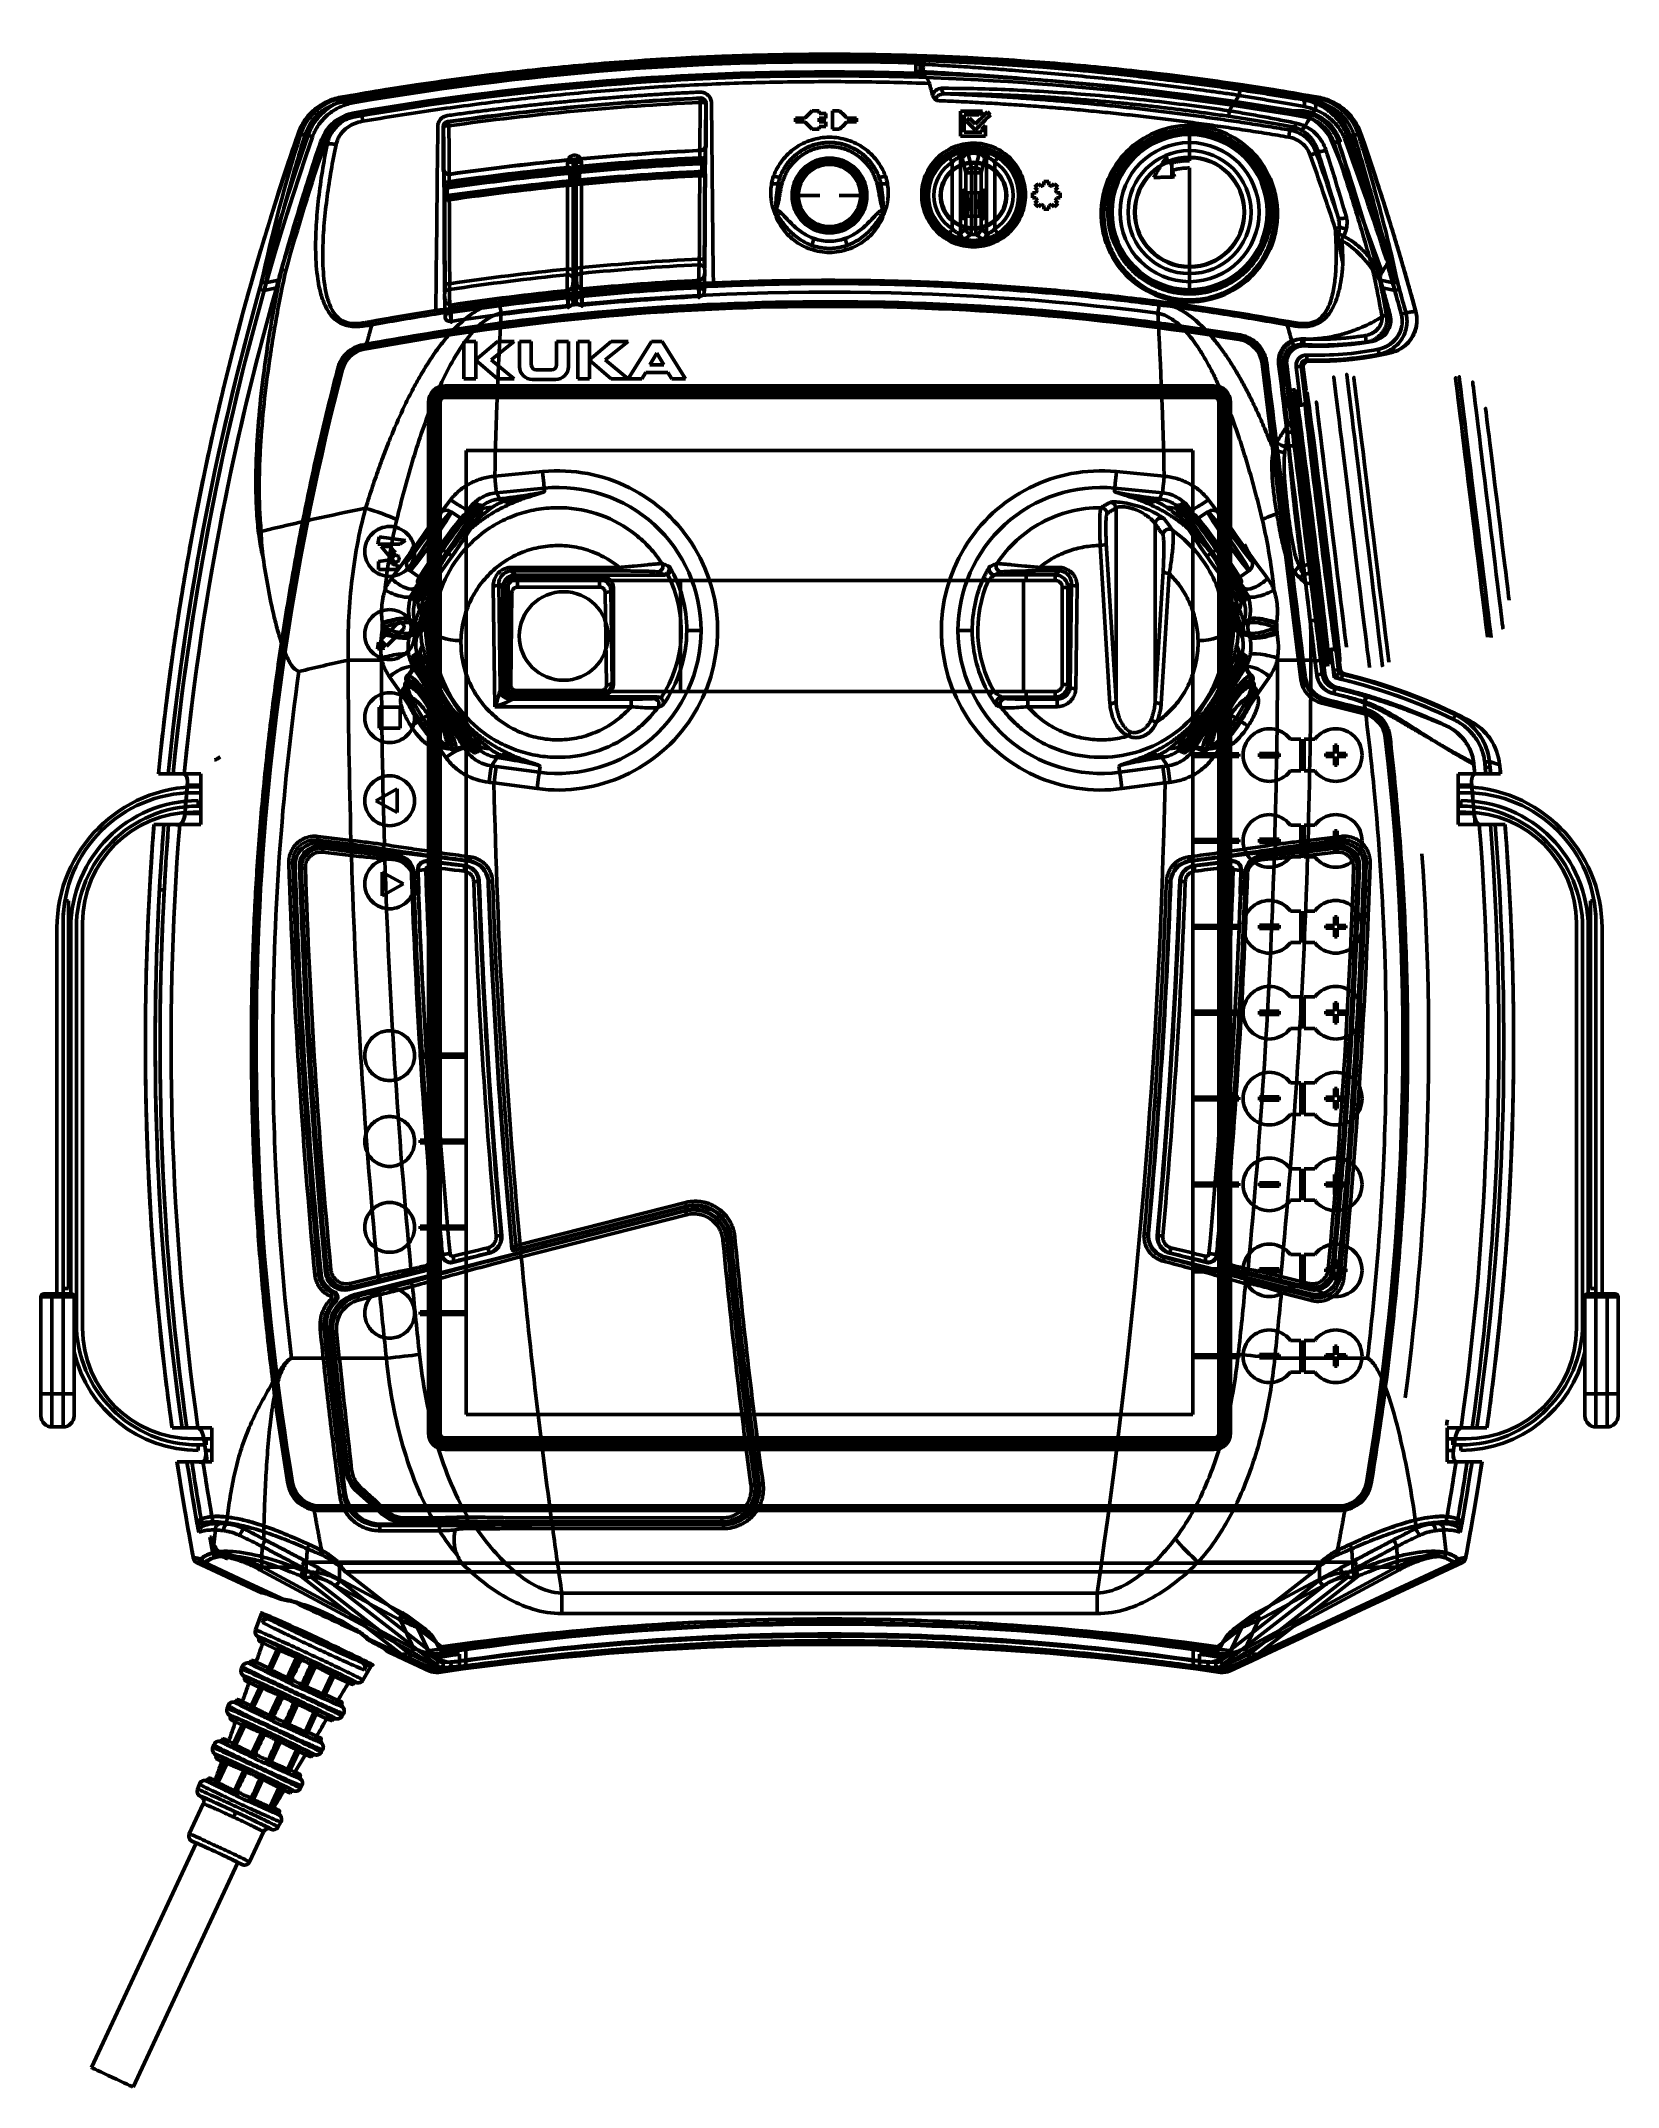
# Model space of a CAD drawing. Header units: millimetres. Extents: x -142 to 142, y -208 to 161.
import ezdxf

# ---------------------------------------------------------------- set-up
doc = ezdxf.new("R2010")
doc.units = ezdxf.units.MM
doc.layers.add('1', color=7, linetype='Continuous', true_color=0xffffff)

msp = doc.modelspace()

# ---------------------------------------------------------------- linework, layer by layer
at = {"layer": '1', "color": 251, "linetype": 'Continuous', "lineweight": 50}
for p, q in [((17.33, 157.7, 11.5), (17.35, 157.7, 11.5)), ((-88.24, 150.73, 0.6), (-88.24, 150.73)), ((-85.75, 147.94, -5.31), (-85.73, 147.92, -5.67)), ((-22.27, 149.59, 10.2), (-22.27, 142.12, 10.2)), ((-22.26, 142.1, 10.31), (-22.26, 149.61, 10.31)), ((85.73, 147.92, -5.67), (85.75, 147.94, -5.31)), ((88.24, 150.73, 0.6), (88.24, 150.73)), ((-95.93, 144.15, 0.6), (-95.93, 144.15)), ((-69.74, 145.37, 10.31), (-69.74, 137.8, 10.31)), ((-69.73, 137.81, 10.2), (-69.73, 145.35, 10.2)), ((65, 141.1, 22.6), (65, 144.59, 31.55)), ((95.93, 144.15, 0.6), (95.93, 144.15)), ((-91.89, 142.63, -6.24), (-91.88, 142.62, -6.49)), ((25.62, 138.02, 36.54), (25.01, 140.54, 29.62)), ((26, 141.25, 21), (26, 141.09, 24)), ((26.99, 140.54, 29.62), (26.38, 138.02, 36.54)), ((65, 144, 13.2), (65, 139.92, 17.27)), ((65, 144, 11.4), (65, 144, 13.2)), ((91.88, 142.62, -6.49), (91.89, 142.63, -6.24)), ((93.88, 144.01, 11.5), (93.39, 143.83, 26.31)), ((-46.25, 138.75, 16.51), (-46.25, 138.75, 16.73)), ((-45.75, 138.75, 16.67), (-45.75, 138.75, 16.8)), ((-44.78, 139.04, 17.76), (-44.78, 138.3, 17.98)), ((22.17, 139.03, 24), (22.17, 126.97, 24)), ((23.66, 139.85, 25.37), (23.66, 126.15, 25.37)), ((24.62, 137.08, 36.29), (24.03, 139.54, 29.51)), ((24.62, 126.99, 36.29), (24.62, 137.08, 36.29)), ((25.62, 138.02, 36.54), (26.38, 138.02, 36.54)), ((25.62, 126.99, 37.2), (25.62, 137.08, 37.2)), ((25.62, 137.08, 37.2), (26.38, 137.08, 37.2)), ((26.38, 137.08, 37.2), (26.38, 126.99, 37.2)), ((27.97, 139.54, 29.51), (27.38, 137.08, 36.29)), ((27.38, 137.08, 36.29), (27.38, 126.99, 36.29)), ((28.34, 126.15, 25.37), (28.34, 139.85, 25.37)), ((29.83, 126.97, 24), (29.83, 139.03, 24)), ((65, 139.92, 20.5), (65, 139.82, 20.67)), ((65, 139.92, 17.27), (65, 139.92, 20.5)), ((65, 139.82, 20.67), (65, 139.82, 22.6)), ((-5.95, 133, 22.06), (-5.99, 133, 19.75)), ((5.95, 133, 22.06), (5.99, 133, 19.75)), ((17.5, 133, 15.5), (17.5, 133, 13)), ((17.75, 133, 20.7), (17.5, 133, 15.5)), ((20.15, 133, 21), (20, 133, 20.7)), ((24.75, 133.5, 32), (27.25, 133.5, 32)), ((31.85, 133, 21), (32, 133, 20.7)), ((34.25, 133, 20.7), (34.5, 133, 15.5)), ((34.5, 133, 15.5), (34.5, 133, 13)), ((27.25, 129.3, 32), (24.75, 129.3, 32)), ((26, 124.75, 21), (26, 124.91, 24)), ((65, 120.17, 22.6), (65, 120.17, 20.67)), ((65, 120.17, 20.67), (65, 120.07, 20.5)), ((65, 120.07, 20.5), (65, 120.07, 17.27)), ((65, 120.07, 17.27), (65, 116, 13.2)), ((65, 118.9, 22.6), (65, 115.41, 31.55)), ((65, 116, 13.2), (65, 116, 11.4)), ((105.84, 112.07, 0.6), (105.84, 112.07)), ((-84, 105.25, 24.72), (-84, 105.25, 24)), ((-66, 106.63, 24.72), (-66, 99.91, 24.72)), ((-66, 106.63, 24.72), (-66, 106.63, 24.92)), ((-63.85, 106.63, 24.72), (-66, 106.63, 24.72)), ((-63.85, 106.63, 24.92), (-66, 106.63, 24.92)), ((-66, 106.63, 24.92), (-66, 99.91, 24.92)), ((-59.96, 106.63, 24.72), (-63.85, 103.34, 24.72)), ((-63.85, 106.63, 24.72), (-63.85, 106.63, 24.92)), ((-63.85, 103.34, 24.72), (-63.85, 106.63, 24.72)), ((-63.85, 103.34, 24.92), (-63.85, 106.63, 24.92)), ((-59.96, 106.63, 24.92), (-63.85, 103.34, 24.92)), ((-61.06, 103.32, 24.72), (-56.91, 106.63, 24.72)), ((-61.06, 103.32, 24.92), (-56.91, 106.63, 24.92)), ((-59.96, 106.63, 24.72), (-59.96, 106.63, 24.92)), ((-56.91, 106.63, 24.72), (-59.96, 106.63, 24.72)), ((-56.91, 106.63, 24.92), (-59.96, 106.63, 24.92)), ((-56.91, 106.63, 24.72), (-56.91, 106.63, 24.92)), ((-53.83, 106.63, 24.92), (-55.94, 106.63, 24.92)), ((-55.94, 106.63, 24.92), (-55.94, 102.11, 24.92)), ((-55.94, 106.63, 24.72), (-55.94, 102.11, 24.72)), ((-55.94, 106.63, 24.72), (-55.94, 106.63, 24.92)), ((-53.83, 106.63, 24.72), (-55.94, 106.63, 24.72)), ((-53.83, 102.42, 24.92), (-53.83, 106.63, 24.92)), ((-53.83, 106.63, 24.72), (-53.83, 106.63, 24.92)), ((-53.83, 102.42, 24.72), (-53.83, 106.63, 24.72)), ((-47.14, 106.63, 24.92), (-49.28, 106.63, 24.92)), ((-49.28, 106.63, 24.92), (-49.28, 102.42, 24.92)), ((-49.28, 106.63, 24.72), (-49.28, 102.42, 24.72)), ((-49.28, 106.63, 24.72), (-49.28, 106.63, 24.92)), ((-47.14, 106.63, 24.72), (-49.28, 106.63, 24.72)), ((-47.14, 102.11, 24.92), (-47.14, 106.63, 24.92)), ((-47.14, 106.63, 24.72), (-47.14, 106.63, 24.92)), ((-47.14, 102.11, 24.72), (-47.14, 106.63, 24.72)), ((-43.32, 106.63, 24.92), (-45.46, 106.63, 24.92)), ((-45.46, 106.63, 24.92), (-45.46, 99.91, 24.92)), ((-45.46, 106.63, 24.72), (-45.46, 99.91, 24.72)), ((-45.46, 106.63, 24.72), (-45.46, 106.63, 24.92)), ((-43.32, 106.63, 24.72), (-45.46, 106.63, 24.72)), ((-43.32, 103.34, 24.92), (-43.32, 106.63, 24.92)), ((-39.43, 106.63, 24.92), (-43.32, 103.34, 24.92)), ((-39.43, 106.63, 24.72), (-43.32, 103.34, 24.72)), ((-43.32, 106.63, 24.72), (-43.32, 106.63, 24.92)), ((-43.32, 103.34, 24.72), (-43.32, 106.63, 24.72)), ((-40.52, 103.32, 24.92), (-36.37, 106.63, 24.92)), ((-40.52, 103.32, 24.72), (-36.37, 106.63, 24.72)), ((-36.37, 106.63, 24.92), (-39.43, 106.63, 24.92)), ((-39.43, 106.63, 24.72), (-39.43, 106.63, 24.92)), ((-36.37, 106.63, 24.72), (-39.43, 106.63, 24.72)), ((-36.37, 106.63, 24.72), (-36.37, 106.63, 24.92)), ((-32.11, 106.63, 24.92), (-36.33, 99.91, 24.92)), ((-32.11, 106.63, 24.72), (-36.33, 99.91, 24.72)), ((-32.41, 102.42, 24.92), (-31.16, 104.56, 24.92)), ((-32.41, 102.42, 24.72), (-31.16, 104.56, 24.72)), ((-30.21, 106.63, 24.92), (-32.11, 106.63, 24.92)), ((-32.11, 106.63, 24.72), (-32.11, 106.63, 24.92)), ((-30.21, 106.63, 24.72), (-32.11, 106.63, 24.72)), ((-31.16, 104.56, 24.92), (-29.91, 102.42, 24.92)), ((-31.16, 104.56, 24.72), (-31.16, 104.56, 24.92)), ((-31.16, 104.56, 24.72), (-29.91, 102.42, 24.72)), ((-26, 99.91, 24.92), (-30.21, 106.63, 24.92)), ((-30.21, 106.63, 24.72), (-30.21, 106.63, 24.92)), ((-26, 99.91, 24.72), (-30.21, 106.63, 24.72)), ((73.94, 107, 24.72), (73.94, 107, 24)), ((101.44, 104.66, 0.6), (101.44, 104.66)), ((-87.93, 101.59, 24.72), (-87.93, 101.59, 24)), ((-66, 99.91, 24.72), (-63.85, 99.91, 24.72)), ((-66, 99.91, 24.72), (-66, 99.91, 24.92)), ((-66, 99.91, 24.92), (-63.85, 99.91, 24.92)), ((-63.85, 103.34, 24.72), (-63.85, 103.34, 24.92)), ((-63.85, 103.3, 24.72), (-59.96, 99.91, 24.72)), ((-63.85, 103.3, 24.72), (-63.85, 103.3, 24.92)), ((-63.85, 99.91, 24.72), (-63.85, 103.3, 24.72)), ((-63.85, 99.91, 24.92), (-63.85, 103.3, 24.92)), ((-63.85, 103.3, 24.92), (-59.96, 99.91, 24.92)), ((-63.85, 99.91, 24.72), (-63.85, 99.91, 24.92)), ((-61.06, 103.32, 24.72), (-61.06, 103.32, 24.92)), ((-56.91, 99.91, 24.72), (-61.06, 103.32, 24.72)), ((-56.91, 99.91, 24.92), (-61.06, 103.32, 24.92)), ((-59.96, 99.91, 24.72), (-56.91, 99.91, 24.72)), ((-59.96, 99.91, 24.72), (-59.96, 99.91, 24.92)), ((-59.96, 99.91, 24.92), (-56.91, 99.91, 24.92)), ((-56.91, 99.91, 24.72), (-56.91, 99.91, 24.92)), ((-55.94, 102.11, 24.72), (-55.94, 102.11, 24.92)), ((-53.83, 102.42, 24.72), (-53.83, 102.42, 24.92)), ((-53.62, 99.79, 24.92), (-49.46, 99.79, 24.92)), ((-53.62, 99.79, 24.72), (-53.62, 99.79, 24.92)), ((-53.62, 99.79, 24.72), (-49.46, 99.79, 24.72)), ((-50.16, 101.54, 24.92), (-52.95, 101.54, 24.92)), ((-52.95, 101.54, 24.72), (-52.95, 101.54, 24.92)), ((-50.16, 101.54, 24.72), (-52.95, 101.54, 24.72)), ((-50.16, 101.54, 24.72), (-50.16, 101.54, 24.92)), ((-49.46, 99.79, 24.72), (-49.46, 99.79, 24.92)), ((-49.28, 102.42, 24.72), (-49.28, 102.42, 24.92)), ((-47.14, 102.11, 24.72), (-47.14, 102.11, 24.92)), ((-45.46, 99.91, 24.92), (-43.32, 99.91, 24.92)), ((-45.46, 99.91, 24.72), (-43.32, 99.91, 24.72)), ((-45.46, 99.91, 24.72), (-45.46, 99.91, 24.92)), ((-43.32, 103.34, 24.72), (-43.32, 103.34, 24.92)), ((-43.32, 99.91, 24.92), (-43.32, 103.3, 24.92)), ((-43.32, 103.3, 24.92), (-39.43, 99.91, 24.92)), ((-43.32, 103.3, 24.72), (-39.43, 99.91, 24.72)), ((-43.32, 103.3, 24.72), (-43.32, 103.3, 24.92)), ((-43.32, 99.91, 24.72), (-43.32, 103.3, 24.72)), ((-43.32, 99.91, 24.72), (-43.32, 99.91, 24.92)), ((-36.37, 99.91, 24.92), (-40.52, 103.32, 24.92)), ((-40.52, 103.32, 24.72), (-40.52, 103.32, 24.92)), ((-36.37, 99.91, 24.72), (-40.52, 103.32, 24.72)), ((-39.43, 99.91, 24.92), (-36.37, 99.91, 24.92)), ((-39.43, 99.91, 24.72), (-36.37, 99.91, 24.72)), ((-39.43, 99.91, 24.72), (-39.43, 99.91, 24.92)), ((-36.37, 99.91, 24.72), (-36.37, 99.91, 24.92)), ((-36.33, 99.91, 24.92), (-33.86, 99.91, 24.92)), ((-36.33, 99.91, 24.72), (-33.86, 99.91, 24.72)), ((-36.33, 99.91, 24.72), (-36.33, 99.91, 24.92)), ((-33.86, 99.91, 24.92), (-33.15, 101.08, 24.92)), ((-33.86, 99.91, 24.72), (-33.15, 101.08, 24.72)), ((-33.86, 99.91, 24.72), (-33.86, 99.91, 24.92)), ((-33.15, 101.08, 24.92), (-29.17, 101.08, 24.92)), ((-33.15, 101.08, 24.72), (-29.17, 101.08, 24.72)), ((-33.15, 101.08, 24.72), (-33.15, 101.08, 24.92)), ((-29.91, 102.42, 24.92), (-32.41, 102.42, 24.92)), ((-32.41, 102.42, 24.72), (-32.41, 102.42, 24.92)), ((-29.91, 102.42, 24.72), (-32.41, 102.42, 24.72)), ((-29.91, 102.42, 24.72), (-29.91, 102.42, 24.92)), ((-29.17, 101.08, 24.92), (-28.46, 99.91, 24.92)), ((-29.17, 101.08, 24.72), (-28.46, 99.91, 24.72)), ((-29.17, 101.08, 24.72), (-29.17, 101.08, 24.92)), ((-28.46, 99.91, 24.92), (-26, 99.91, 24.92)), ((-28.46, 99.91, 24.72), (-26, 99.91, 24.72)), ((-28.46, 99.91, 24.72), (-28.46, 99.91, 24.92)), ((-26, 99.91, 24.72), (-26, 99.91, 24.92)), ((85.11, 45.62, 24), (78.1, 102.68, 24)), ((78.1, 102.68, 24.72), (78.1, 102.68, 24)), ((85.11, 45.62, 24.72), (78.1, 102.68, 24.72)), ((89.39, 46.75, -11.5), (82.54, 102.49, -11.5)), ((84.24, 102.08, -11.5), (85.09, 95.16, -11.5)), ((84.24, 102.08, 11.5), (85.09, 95.14, 11.5)), ((85.13, 102.19, -10.63), (85.93, 95.68, -10.63)), ((85.13, 102.19, 10.63), (85.93, 95.68, 10.63)), ((86.01, 97.9, 0.6), (85.51, 102.01, 0.6)), ((86.04, 97.88), (85.53, 101.99)), ((85.53, 101.99, 0.6), (85.53, 101.99)), ((85.53, 101.99, 0.6), (86.04, 97.88, 0.6)), ((86.55, 103.12, 0.6), (86.55, 103.12)), ((-69.45, 98.65, 24.72), (69.45, 98.65, 24.72)), ((-69.45, 98.53, 24.5), (69.45, 98.53, 24.5)), ((69.45, 98.15, 24.68), (-69.45, 98.15, 24.68)), ((-69.45, 97.89, 25.07), (69.45, 97.89, 25.07)), ((-69.45, 97.77, 24.85), (69.45, 97.77, 24.85)), ((-69.45, 97.43, 24.85), (69.45, 97.43, 24.85)), ((-69.45, 97.31, 25.07), (69.45, 97.31, 25.07)), ((-69.45, 97.05, 24.67), (69.45, 97.05, 24.67)), ((-69.45, 96.67, 24.5), (69.45, 96.67, 24.5)), ((-69.45, 96.55, 24.72), (69.45, 96.55, 24.72)), ((83.6, 93.19, 5), (83.07, 97.55, 5)), ((84.1, 97.98, 5), (83.33, 97.89, 5)), ((90.19, 48.35, 5), (84.1, 97.99, 5)), ((-72.4, -21.99, 24.72), (-72.4, 95.7, 24.72)), ((-72.28, -90.4, 24.5), (-72.28, 95.7, 24.5)), ((-71.9, 95.7, 24.68), (-71.9, -90.4, 24.68)), ((-71.64, -90.4, 25.07), (-71.64, 95.7, 25.07)), ((-71.52, -21.99, 24.85), (-71.52, 95.7, 24.85)), ((-71.18, -21.99, 24.85), (-71.18, 95.7, 24.85)), ((-71.06, -90.4, 25.07), (-71.06, 95.7, 25.07)), ((-70.8, -90.4, 24.67), (-70.8, 95.7, 24.67)), ((-70.42, -90.4, 24.5), (-70.42, 95.7, 24.5)), ((-70.3, -21.99, 24.72), (-70.3, 95.7, 24.72)), ((70.3, 95.7, 24.72), (70.3, 32.26, 24.72)), ((70.42, 95.7, 24.5), (70.42, -90.4, 24.5)), ((70.8, 95.7, 24.67), (70.8, -90.4, 24.67)), ((71.06, 95.7, 25.07), (71.06, -90.4, 25.07)), ((71.18, 95.7, 24.85), (71.18, 32.26, 24.85)), ((71.52, 95.7, 24.85), (71.52, 32.26, 24.85)), ((71.64, 95.7, 25.07), (71.64, -90.4, 25.07)), ((71.9, -90.4, 24.68), (71.9, 95.7, 24.68)), ((72.28, 95.7, 24.5), (72.28, -90.4, 24.5)), ((72.4, 95.7, 24.72), (72.4, 32.26, 24.72)), ((88.55, 52.88, 5), (83.6, 93.19, 5)), ((89.58, 50.53, 11.5), (84.03, 95.71, 11.5)), ((84.36, 95.07, -11.5), (89.77, 50.99, -11.5)), ((89.97, 51.03, 11.5), (84.56, 95.08, 11.5)), ((-65.6, 87, 24.72), (-65.6, -87, 24.72)), ((-65.6, 87, 24.72), (-65.6, 87, 24.5)), ((65.6, 87, 24.72), (-65.6, 87, 24.72)), ((65.6, 87, 24.5), (-65.6, 87, 24.5)), ((-65.6, 87, 24.5), (-65.6, -87, 24.5)), ((65.6, 87, 24.72), (65.6, 87, 24.5)), ((65.6, -87, 24.72), (65.6, 87, 24.72)), ((65.6, -87, 24.5), (65.6, 87, 24.5)), ((-60.43, 82.33, -15), (-51.78, 83.17, -15)), ((51.78, 83.17, -15), (60.43, 82.33, -15)), ((84.91, 83.23, 11.5), (87.41, 62.86, 11.5)), ((-60.13, 79.35, -17.84), (-51.49, 80.18, -17.84)), ((-59.49, 78.25, -39.94), (-60.13, 79.35, -17.84)), ((-51.49, 80.18, -17.84), (-51.44, 79.64, -28.25)), ((51.49, 80.18, -17.84), (51.44, 79.64, -28.25)), ((51.49, 80.18, -17.84), (60.13, 79.35, -17.84)), ((60.13, 79.35, -17.84), (59.49, 78.25, -39.94)), ((-68.32, 75.94, -36.15), (-66.4, 74.64, -36.03)), ((-64.84, 75.81, -29.6), (-65.15, 76.35, -18.79)), ((-62.56, 76.82, -35.93), (-63.02, 77.16, -35.96)), ((51.72, 41.72, -79.47), (51.72, 76.58, -67.46)), ((62.56, 76.81, -35.95), (63.01, 77.16, -35.98)), ((65.15, 76.35, -18.79), (64.84, 75.81, -29.62)), ((66.4, 74.64, -36.03), (68.32, 75.94, -36.15)), ((-81.29, 71.42, 24.92), (-81.53, 70.08, 24.92)), ((-81.29, 71.42, 24.82), (-81.53, 70.08, 24.82)), ((-76.55, 70.73, 24.92), (-81.29, 71.42, 24.92)), ((-81.29, 71.42, 24.82), (-81.29, 71.42, 24.92)), ((-76.55, 70.73, 24.82), (-81.29, 71.42, 24.82)), ((-79.4, 73.26, 24.72), (-79.4, 73.26, 24.82)), ((-77.59, 70.08, 24.92), (-76.55, 70.73, 24.92)), ((-77.59, 70.08, 24.82), (-76.55, 70.73, 24.82)), ((-76.55, 70.73, 24.82), (-76.55, 70.73, 24.92)), ((49.97, 70.27, -90.77), (51.72, 41.72, -79.47)), ((58.78, 41.72, -79.47), (58.78, 73.72, -68.45)), ((-83.9, 68.76, 24.72), (-83.9, 68.76, 24.82)), ((-81.53, 70.08, 24.92), (-77.59, 70.08, 24.92)), ((-81.53, 70.08, 24.82), (-77.59, 70.08, 24.82)), ((-81.53, 70.08, 24.82), (-81.53, 70.08, 24.92)), ((-81.39, 66.97, 24.82), (-79.37, 67.25, 24.82)), ((-79.37, 67.25, 24.92), (-81.39, 66.97, 24.92)), ((-81.39, 66.97, 24.92), (-81.39, 65.52, 24.92)), ((-81.39, 66.97, 24.82), (-81.39, 65.52, 24.82)), ((-81.39, 66.97, 24.82), (-81.39, 66.97, 24.92)), ((-80.93, 69.68, 24.92), (-79.45, 67.83, 24.92)), ((-79.34, 69.68, 24.92), (-80.93, 69.68, 24.92)), ((-80.93, 69.68, 24.82), (-80.93, 69.68, 24.92)), ((-79.34, 69.68, 24.82), (-80.93, 69.68, 24.82)), ((-80.93, 69.68, 24.82), (-79.45, 67.83, 24.82)), ((-79.45, 67.83, 24.92), (-79.36, 67.71, 24.92)), ((-79.45, 67.83, 24.82), (-79.36, 67.71, 24.82)), ((-79.45, 67.83, 24.82), (-79.45, 67.83, 24.92)), ((-79.32, 67.06, 24.92), (-79.37, 67.25, 24.92)), ((-79.37, 67.25, 24.82), (-79.37, 67.25, 24.92)), ((-79.32, 67.06, 24.82), (-79.37, 67.25, 24.82)), ((-79.36, 67.71, 24.92), (-79.3, 67.88, 24.92)), ((-79.36, 67.71, 24.82), (-79.3, 67.88, 24.82)), ((-79.36, 67.71, 24.82), (-79.36, 67.71, 24.92)), ((-78.43, 68.66, 24.92), (-79.34, 69.68, 24.92)), ((-79.34, 69.68, 24.82), (-79.34, 69.68, 24.92)), ((-78.43, 68.66, 24.82), (-79.34, 69.68, 24.82)), ((-79.24, 66.89, 24.92), (-79.32, 67.06, 24.92)), ((-79.32, 67.06, 24.82), (-79.32, 67.06, 24.92)), ((-79.24, 66.89, 24.82), (-79.32, 67.06, 24.82)), ((-79.3, 67.88, 24.92), (-79.22, 68.04, 24.92)), ((-79.3, 67.88, 24.82), (-79.22, 68.04, 24.82)), ((-79.3, 67.88, 24.82), (-79.3, 67.88, 24.92)), ((-79.13, 66.74, 24.92), (-79.24, 66.89, 24.92)), ((-79.24, 66.89, 24.82), (-79.24, 66.89, 24.92)), ((-79.13, 66.74, 24.82), (-79.24, 66.89, 24.82)), ((-79.22, 68.04, 24.92), (-79.11, 68.18, 24.92)), ((-79.22, 68.04, 24.82), (-79.11, 68.18, 24.82)), ((-79.22, 68.04, 24.82), (-79.22, 68.04, 24.92)), ((-79, 66.61, 24.92), (-79.13, 66.74, 24.92)), ((-79.13, 66.74, 24.82), (-79.13, 66.74, 24.92)), ((-79, 66.61, 24.82), (-79.13, 66.74, 24.82)), ((-79.11, 68.18, 24.92), (-78.99, 68.3, 24.92)), ((-79.11, 68.18, 24.82), (-78.99, 68.3, 24.82)), ((-79.11, 68.18, 24.82), (-79.11, 68.18, 24.92)), ((-78.84, 66.5, 24.92), (-79, 66.61, 24.92)), ((-79, 66.61, 24.82), (-79, 66.61, 24.92)), ((-78.84, 66.5, 24.82), (-79, 66.61, 24.82)), ((-78.99, 68.3, 24.92), (-78.84, 68.4, 24.92)), ((-78.99, 68.3, 24.82), (-78.84, 68.4, 24.82)), ((-78.99, 68.3, 24.82), (-78.99, 68.3, 24.92)), ((-78.9, 67.58, 24.92), (-78.91, 67.45, 24.92)), ((-78.9, 67.58, 24.82), (-78.91, 67.45, 24.82)), ((-78.91, 67.45, 24.92), (-78.9, 67.33, 24.92)), ((-78.91, 67.45, 24.82), (-78.9, 67.33, 24.82)), ((-78.91, 67.45, 24.82), (-78.91, 67.45, 24.92)), ((-78.86, 67.7, 24.92), (-78.9, 67.58, 24.92)), ((-78.86, 67.7, 24.82), (-78.9, 67.58, 24.82)), ((-78.9, 67.58, 24.82), (-78.9, 67.58, 24.92)), ((-78.9, 67.33, 24.92), (-78.86, 67.21, 24.92)), ((-78.9, 67.33, 24.82), (-78.86, 67.21, 24.82)), ((-78.9, 67.33, 24.82), (-78.9, 67.33, 24.92)), ((-78.8, 67.8, 24.92), (-78.86, 67.7, 24.92)), ((-78.8, 67.8, 24.82), (-78.86, 67.7, 24.82)), ((-78.86, 67.7, 24.82), (-78.86, 67.7, 24.92)), ((-78.86, 67.21, 24.92), (-78.8, 67.11, 24.92)), ((-78.86, 67.21, 24.82), (-78.8, 67.11, 24.82)), ((-78.86, 67.21, 24.82), (-78.86, 67.21, 24.92)), ((-78.84, 68.4, 24.92), (-78.69, 68.48, 24.92)), ((-78.84, 68.4, 24.82), (-78.69, 68.48, 24.82)), ((-78.84, 68.4, 24.82), (-78.84, 68.4, 24.92)), ((-78.67, 66.42, 24.92), (-78.84, 66.5, 24.92)), ((-78.84, 66.5, 24.82), (-78.84, 66.5, 24.92)), ((-78.67, 66.42, 24.82), (-78.84, 66.5, 24.82)), ((-78.73, 67.89, 24.92), (-78.8, 67.8, 24.92)), ((-78.73, 67.89, 24.82), (-78.8, 67.8, 24.82)), ((-78.8, 67.8, 24.82), (-78.8, 67.8, 24.92)), ((-78.8, 67.11, 24.92), (-78.73, 67.02, 24.92)), ((-78.8, 67.11, 24.82), (-78.73, 67.02, 24.82)), ((-78.8, 67.11, 24.82), (-78.8, 67.11, 24.92)), ((-78.64, 67.97, 24.92), (-78.73, 67.89, 24.92)), ((-78.64, 67.97, 24.82), (-78.73, 67.89, 24.82)), ((-78.73, 67.89, 24.82), (-78.73, 67.89, 24.92)), ((-78.73, 67.02, 24.92), (-78.64, 66.94, 24.92)), ((-78.73, 67.02, 24.82), (-78.64, 66.94, 24.82)), ((-78.73, 67.02, 24.82), (-78.73, 67.02, 24.92)), ((-78.69, 68.48, 24.92), (-78.51, 68.53, 24.92)), ((-78.69, 68.48, 24.82), (-78.51, 68.53, 24.82)), ((-78.69, 68.48, 24.82), (-78.69, 68.48, 24.92)), ((-78.53, 68.03, 24.92), (-78.64, 67.97, 24.92)), ((-78.53, 68.03, 24.82), (-78.64, 67.97, 24.82)), ((-78.64, 67.97, 24.82), (-78.64, 67.97, 24.92)), ((-78.64, 66.94, 24.92), (-78.53, 66.88, 24.92)), ((-78.64, 66.94, 24.82), (-78.53, 66.88, 24.82)), ((-78.64, 66.94, 24.82), (-78.64, 66.94, 24.92)), ((-78.42, 68.06, 24.92), (-78.53, 68.03, 24.92)), ((-78.42, 68.06, 24.82), (-78.53, 68.03, 24.82)), ((-78.53, 68.03, 24.82), (-78.53, 68.03, 24.92)), ((-78.53, 66.88, 24.92), (-78.42, 66.85, 24.92)), ((-78.53, 66.88, 24.82), (-78.42, 66.85, 24.82)), ((-78.53, 66.88, 24.82), (-78.53, 66.88, 24.92)), ((-78.51, 68.53, 24.92), (-78.33, 68.55, 24.92)), ((-78.51, 68.53, 24.82), (-78.33, 68.55, 24.82)), ((-78.51, 68.53, 24.82), (-78.51, 68.53, 24.92)), ((-78.33, 68.55, 24.92), (-78.43, 68.66, 24.92)), ((-78.43, 68.66, 24.82), (-78.43, 68.66, 24.92)), ((-78.33, 68.55, 24.82), (-78.43, 68.66, 24.82)), ((-78.29, 68.07, 24.92), (-78.42, 68.06, 24.92)), ((-78.29, 68.07, 24.82), (-78.42, 68.06, 24.82)), ((-78.42, 68.06, 24.82), (-78.42, 68.06, 24.92)), ((-78.42, 66.85, 24.92), (-78.29, 66.83, 24.92)), ((-78.42, 66.85, 24.82), (-78.29, 66.83, 24.82)), ((-78.42, 66.85, 24.82), (-78.42, 66.85, 24.92)), ((-78.33, 68.55, 24.82), (-78.33, 68.55, 24.92)), ((-78.17, 68.06, 24.92), (-78.29, 68.07, 24.92)), ((-78.29, 68.07, 24.82), (-78.29, 68.07, 24.92)), ((-78.17, 68.06, 24.82), (-78.29, 68.07, 24.82)), ((-78.29, 66.83, 24.92), (-78.17, 66.85, 24.92)), ((-78.29, 66.83, 24.82), (-78.17, 66.85, 24.82)), ((-78.29, 66.83, 24.82), (-78.29, 66.83, 24.92)), ((-78.05, 68.03, 24.92), (-78.17, 68.06, 24.92)), ((-78.17, 68.06, 24.82), (-78.17, 68.06, 24.92)), ((-78.05, 68.03, 24.82), (-78.17, 68.06, 24.82)), ((-78.17, 66.85, 24.92), (-78.05, 66.88, 24.92)), ((-78.17, 66.85, 24.82), (-78.05, 66.88, 24.82)), ((-78.17, 66.85, 24.82), (-78.17, 66.85, 24.92)), ((-77.94, 67.97, 24.92), (-78.05, 68.03, 24.92)), ((-78.05, 68.03, 24.82), (-78.05, 68.03, 24.92)), ((-77.94, 67.97, 24.82), (-78.05, 68.03, 24.82)), ((-78.05, 66.88, 24.92), (-77.94, 66.94, 24.92)), ((-78.05, 66.88, 24.82), (-77.94, 66.94, 24.82)), ((-78.05, 66.88, 24.82), (-78.05, 66.88, 24.92)), ((-77.85, 67.89, 24.92), (-77.94, 67.97, 24.92)), ((-77.94, 67.97, 24.82), (-77.94, 67.97, 24.92)), ((-77.85, 67.89, 24.82), (-77.94, 67.97, 24.82)), ((-77.94, 66.94, 24.92), (-77.85, 67.02, 24.92)), ((-77.94, 66.94, 24.82), (-77.85, 67.02, 24.82)), ((-77.94, 66.94, 24.82), (-77.94, 66.94, 24.92)), ((-77.78, 67.8, 24.92), (-77.85, 67.89, 24.92)), ((-77.85, 67.89, 24.82), (-77.85, 67.89, 24.92)), ((-77.78, 67.8, 24.82), (-77.85, 67.89, 24.82)), ((-77.85, 67.02, 24.92), (-77.78, 67.11, 24.92)), ((-77.85, 67.02, 24.82), (-77.78, 67.11, 24.82)), ((-77.85, 67.02, 24.82), (-77.85, 67.02, 24.92)), ((-77.72, 67.7, 24.92), (-77.78, 67.8, 24.92)), ((-77.78, 67.8, 24.82), (-77.78, 67.8, 24.92)), ((-77.72, 67.7, 24.82), (-77.78, 67.8, 24.82)), ((-77.78, 67.11, 24.92), (-77.72, 67.21, 24.92)), ((-77.78, 67.11, 24.82), (-77.72, 67.21, 24.82)), ((-77.78, 67.11, 24.82), (-77.78, 67.11, 24.92)), ((-77.68, 67.58, 24.92), (-77.72, 67.7, 24.92)), ((-77.72, 67.7, 24.82), (-77.72, 67.7, 24.92)), ((-77.68, 67.58, 24.82), (-77.72, 67.7, 24.82)), ((-77.72, 67.21, 24.92), (-77.68, 67.33, 24.92)), ((-77.72, 67.21, 24.82), (-77.68, 67.33, 24.82)), ((-77.72, 67.21, 24.82), (-77.72, 67.21, 24.92)), ((-77.67, 67.45, 24.92), (-77.68, 67.58, 24.92)), ((-77.68, 67.58, 24.82), (-77.68, 67.58, 24.92)), ((-77.67, 67.45, 24.82), (-77.68, 67.58, 24.82)), ((-77.68, 67.33, 24.92), (-77.67, 67.45, 24.92)), ((-77.68, 67.33, 24.82), (-77.67, 67.45, 24.82)), ((-77.68, 67.33, 24.82), (-77.68, 67.33, 24.92)), ((-77.67, 67.45, 24.82), (-77.67, 67.45, 24.92)), ((-77.59, 70.08, 24.82), (-77.59, 70.08, 24.92)), ((-74.9, 68.76, 24.72), (-74.9, 68.76, 24.82)), ((-69.03, 68.53, -25.54), (-69.96, 69.18, -25.6)), ((-68.14, 67.9, -46.32), (-69.07, 68.55, -46.38)), ((48.87, 69.83, -91.7), (50.62, 41.28, -80.4)), ((68.13, 67.9, -46.32), (69.07, 68.55, -46.38)), ((69.03, 68.52, -25.54), (69.96, 69.18, -25.6)), ((-81.39, 65.52, 24.92), (-78, 65.52, 24.92)), ((-81.39, 65.52, 24.82), (-81.39, 65.52, 24.92)), ((-81.39, 65.52, 24.82), (-78, 65.52, 24.82)), ((-79.4, 64.26, 24.72), (-79.4, 64.26, 24.82)), ((-78.49, 66.37, 24.92), (-78.67, 66.42, 24.92)), ((-78.67, 66.42, 24.82), (-78.67, 66.42, 24.92)), ((-78.49, 66.37, 24.82), (-78.67, 66.42, 24.82)), ((-78.29, 66.35, 24.92), (-78.49, 66.37, 24.92)), ((-78.49, 66.37, 24.82), (-78.49, 66.37, 24.92)), ((-78.29, 66.35, 24.82), (-78.49, 66.37, 24.82)), ((-78, 66.4, 24.92), (-78.29, 66.35, 24.92)), ((-78, 66.4, 24.82), (-78.29, 66.35, 24.82)), ((-78.29, 66.35, 24.82), (-78.29, 66.35, 24.92)), ((-78, 66.4, 24.82), (-78, 65.52, 24.82)), ((-78, 65.52, 24.92), (-78, 66.4, 24.92)), ((-78, 66.4, 24.82), (-78, 66.4, 24.92)), ((-78, 65.52, 24.82), (-78, 65.52, 24.92)), ((-75.75, 65.32, -36.15), (-73.88, 63.97, -36.03)), ((-59.7, 62.9, -87.92), (-59.43, 43.86, -80.38)), ((-59.7, 62.9, -87.92), (-59, 62.2, -68)), ((-58, 63.5, -71), (-58, 43.5, -71)), ((35, 63.5, -71), (-58, 63.5, -71)), ((-26.9, 63.5, -73), (-58, 63.5, -73)), ((-58, 63.5, -71), (-58, 63.5, -73)), ((-58, 63.5, -73), (-58, 43.5, -73)), ((-37.91, 65.87, -90.13), (-57.44, 65.87, -90.13)), ((-37.91, 65.24, -89.24), (-57.44, 65.24, -89.24)), ((-57.44, 65.24, -89.24), (-56.7, 64.5, -68)), ((-56.31, 63.71, -87.73), (-56.8, 64.2, -73.7)), ((-56.8, 64.2, -73.7), (-41, 64.2, -73.7)), ((-29.74, 64.5, -68), (-56.7, 64.5, -68)), ((-56.31, 63.71, -87.73), (-41.49, 63.71, -87.73)), ((-41.49, 63.71, -87.73), (-41, 64.2, -73.7)), ((-26.9, 63.5, -73), (-26.9, 43.5, -73)), ((-26.9, 63.5, -77.2), (-26.9, 43.5, -77.2)), ((-26.9, 63.5, -77.2), (35, 63.5, -77.2)), ((40.74, 63.53, -68), (28.69, 63.53, -68)), ((40.74, 64.53, -68.97), (29.82, 64.53, -68.97)), ((35, 63.5, -77.2), (35, 43.5, -77.2)), ((35, 63.5, -71), (35, 43.5, -71)), ((35.5, 63.5, -77), (35.5, 64.81, -77)), ((35.5, 64.71, -74), (35.5, 63.5, -74)), ((41.44, 65.87, -90.13), (37.91, 65.87, -90.13)), ((41.44, 65.24, -89.24), (37.91, 65.24, -89.24)), ((41.44, 65.24, -89.24), (40.74, 64.53, -68.97)), ((43.7, 62.9, -87.92), (43.03, 62.24, -68.97)), ((43.44, 44.36, -80.58), (43.7, 62.9, -87.92)), ((58.78, 41.72, -79.47), (60.22, 65.21, -88.77)), ((59.88, 41.28, -80.4), (61.32, 64.77, -89.7)), ((73.88, 63.97, -36.03), (75.75, 65.32, -36.15)), ((-74.61, 59.61, -35.93), (-75.08, 59.92, -35.96)), ((-74.79, 62.16, -23.46), (-74.44, 62.09, -29.6)), ((-72.22, 61.36, -48.23), (-71.83, 61.24, -56)), ((-60.69, 62.53, -88.81), (-60.39, 40.74, -80.18)), ((-59, 44.5, -68), (-59, 62.2, -68)), ((-58.8, 44.8, -73.7), (-58.8, 62.2, -73.7)), ((-58.32, 61.72, -87.34), (-58.8, 62.2, -73.7)), ((-58.55, 45.04, -80.74), (-58.32, 61.72, -87.34)), ((-57.55, 44.68, -81.63), (-57.32, 61.36, -88.24)), ((-56.31, 62.34, -88.63), (-41.49, 62.34, -88.63)), ((-40.48, 61.36, -88.24), (-40.25, 44.68, -81.63)), ((-39.48, 61.72, -87.34), (-39, 62.2, -73.7)), ((-39.48, 61.72, -87.34), (-39.25, 45.04, -80.74)), ((-39, 62.2, -73.7), (-39, 44.8, -73.7)), ((42.03, 44.76, -68), (42.03, 62.24, -68)), ((43.03, 44.76, -68.97), (43.03, 62.24, -68.97)), ((44.44, 43.99, -81.47), (44.69, 62.53, -88.81)), ((72.22, 61.36, -48.23), (71.83, 61.24, -56)), ((74.44, 62.09, -29.62), (74.79, 62.16, -23.46)), ((74.6, 59.61, -35.95), (75.08, 59.92, -35.98)), ((-78.07, 55.7, 24.92), (-81.04, 52.73, 24.92)), ((-78.07, 55.7, 24.82), (-81.04, 52.73, 24.82)), ((-79.4, 58.26, 24.72), (-79.4, 58.26, 24.82)), ((-77.95, 55.8, 24.92), (-78.07, 55.7, 24.92)), ((-77.95, 55.8, 24.82), (-78.07, 55.7, 24.82)), ((-78.07, 55.7, 24.82), (-78.07, 55.7, 24.92)), ((-77.82, 55.87, 24.92), (-77.95, 55.8, 24.92)), ((-77.82, 55.87, 24.82), (-77.95, 55.8, 24.82)), ((-77.95, 55.8, 24.82), (-77.95, 55.8, 24.92)), ((-77.68, 55.91, 24.92), (-77.82, 55.87, 24.92)), ((-77.68, 55.91, 24.82), (-77.82, 55.87, 24.82)), ((-77.82, 55.87, 24.82), (-77.82, 55.87, 24.92)), ((-77.54, 55.92, 24.92), (-77.68, 55.91, 24.92)), ((-77.54, 55.92, 24.82), (-77.68, 55.91, 24.82)), ((-77.68, 55.91, 24.82), (-77.68, 55.91, 24.92)), ((-77.39, 55.91, 24.92), (-77.54, 55.92, 24.92)), ((-77.54, 55.92, 24.82), (-77.54, 55.92, 24.92)), ((-77.39, 55.91, 24.82), (-77.54, 55.92, 24.82)), ((-77.25, 55.87, 24.92), (-77.39, 55.91, 24.92)), ((-77.39, 55.91, 24.82), (-77.39, 55.91, 24.92)), ((-77.25, 55.87, 24.82), (-77.39, 55.91, 24.82)), ((-77.12, 55.8, 24.92), (-77.25, 55.87, 24.92)), ((-77.25, 55.87, 24.82), (-77.25, 55.87, 24.92)), ((-77.12, 55.8, 24.82), (-77.25, 55.87, 24.82)), ((-77.01, 55.7, 24.92), (-77.12, 55.8, 24.92)), ((-77.12, 55.8, 24.82), (-77.12, 55.8, 24.92)), ((-77.01, 55.7, 24.82), (-77.12, 55.8, 24.82)), ((-76.91, 55.58, 24.92), (-77.01, 55.7, 24.92)), ((-77.01, 55.7, 24.82), (-77.01, 55.7, 24.92)), ((-76.91, 55.58, 24.82), (-77.01, 55.7, 24.82)), ((-76.84, 55.45, 24.92), (-76.91, 55.58, 24.92)), ((-76.91, 55.58, 24.82), (-76.91, 55.58, 24.92)), ((-76.84, 55.45, 24.82), (-76.91, 55.58, 24.82)), ((-76.8, 55.31, 24.92), (-76.84, 55.45, 24.92)), ((-76.84, 55.45, 24.82), (-76.84, 55.45, 24.92)), ((-76.8, 55.31, 24.82), (-76.84, 55.45, 24.82)), ((-75.77, 56.39, -24.59), (-74.9, 56.23, -39.94)), ((-74.79, 55.75, -39.68), (-75.62, 55.76, -24.45)), ((75.62, 55.76, -24.45), (74.79, 55.75, -39.68)), ((74.9, 56.23, -39.94), (75.77, 56.39, -24.59)), ((-83.9, 53.76, 24.72), (-83.9, 53.76, 24.82)), ((-81.39, 52.38, 24.92), (-81.57, 51.14, 24.92)), ((-81.39, 52.38, 24.82), (-81.57, 51.14, 24.82)), ((-80.33, 51.32, 24.92), (-81.39, 52.38, 24.92)), ((-81.39, 52.38, 24.82), (-81.39, 52.38, 24.92)), ((-80.33, 51.32, 24.82), (-81.39, 52.38, 24.82)), ((-81.04, 52.73, 24.92), (-79.97, 51.67, 24.92)), ((-81.04, 52.73, 24.82), (-79.97, 51.67, 24.82)), ((-81.04, 52.73, 24.82), (-81.04, 52.73, 24.92)), ((-79.97, 51.67, 24.92), (-77.01, 54.64, 24.92)), ((-79.97, 51.67, 24.82), (-77.01, 54.64, 24.82)), ((-77.01, 54.64, 24.92), (-76.91, 54.76, 24.92)), ((-77.01, 54.64, 24.82), (-76.91, 54.76, 24.82)), ((-77.01, 54.64, 24.82), (-77.01, 54.64, 24.92)), ((-76.91, 54.76, 24.92), (-76.84, 54.89, 24.92)), ((-76.91, 54.76, 24.82), (-76.84, 54.89, 24.82)), ((-76.91, 54.76, 24.82), (-76.91, 54.76, 24.92)), ((-76.84, 54.89, 24.92), (-76.8, 55.03, 24.92)), ((-76.84, 54.89, 24.82), (-76.8, 55.03, 24.82)), ((-76.84, 54.89, 24.82), (-76.84, 54.89, 24.92)), ((-76.79, 55.17, 24.92), (-76.8, 55.31, 24.92)), ((-76.8, 55.31, 24.82), (-76.8, 55.31, 24.92)), ((-76.79, 55.17, 24.82), (-76.8, 55.31, 24.82)), ((-76.8, 55.03, 24.92), (-76.79, 55.17, 24.92)), ((-76.8, 55.03, 24.82), (-76.79, 55.17, 24.82)), ((-76.8, 55.03, 24.82), (-76.8, 55.03, 24.92)), ((-76.79, 55.17, 24.82), (-76.79, 55.17, 24.92)), ((-74.41, 53.75, -49.26), (-75.82, 53.54, -24.6)), ((-74.82, 54.15, -39.68), (-75.65, 54.17, -24.45)), ((-74.9, 53.76, 24.72), (-74.9, 53.76, 24.82)), ((-72.81, 54.5, -56), (-71.52, 54.5, -80.52)), ((-56, 53.5, -73.7), (-56, 53.5, -73)), ((-40, 53.5, -73.7), (-40, 53.5, -73)), ((-25.77, 54.5, -67.05), (-23.19, 54.5, -17.84)), ((23.19, 54.5, -17.84), (25.77, 54.5, -67.05)), ((72.81, 54.5, -56), (71.52, 54.5, -80.52)), ((75.82, 53.54, -24.6), (74.41, 53.75, -49.26)), ((75.65, 54.17, -24.45), (74.82, 54.15, -39.68)), ((89.09, 48.52, 5), (88.55, 52.88, 5)), ((-81.57, 51.14, 24.92), (-80.33, 51.32, 24.92)), ((-81.57, 51.14, 24.82), (-80.33, 51.32, 24.82)), ((-81.57, 51.14, 24.82), (-81.57, 51.14, 24.92)), ((-80.33, 51.32, 24.82), (-80.33, 51.32, 24.92)), ((-79.97, 51.67, 24.82), (-79.97, 51.67, 24.92)), ((-79.4, 49.26, 24.72), (-79.4, 49.26, 24.82)), ((-74.31, 50.46, -45.21), (-75.26, 49.85, -45.27)), ((-74.78, 50.3, -45.22), (-74.37, 50.55, -45.2)), ((74.3, 50.47, -45.21), (75.26, 49.85, -45.27)), ((74.36, 50.55, -45.21), (74.78, 50.3, -45.23)), ((87.67, 48.98, -25), (87.97, 46.5, -25)), ((88.66, 49.1, -24.03), (88.96, 46.63, -24.03)), ((89.42, 48.25, 5), (90.19, 48.35, 5)), ((90.5, 51.09, 11.5), (90.97, 47.3, 11.5)), ((90.5, 51.08, -11.5), (91.13, 45.98, -11.5)), ((91.44, 50.78, -10.63), (91.94, 46.72, -10.63)), ((91.44, 50.78, 10.63), (91.86, 47.41, 10.63)), ((92.2, 47.51, 0.6), (92.06, 48.64, 0.6)), ((92.3, 46.82), (92.08, 48.67)), ((92.08, 48.67, 0.6), (92.24, 47.31, 0.6)), ((-74.18, 47.87, -38.59), (-75.03, 47.75, -23.65)), ((-59, 44.5, -68), (-59.39, 44.1, -79.29)), ((-58.55, 45.04, -80.74), (-58.8, 44.8, -73.7)), ((-39.25, 45.04, -80.74), (-39, 44.8, -73.7)), ((43.44, 44.36, -80.58), (43.03, 44.76, -68.97)), ((75.03, 47.75, -23.65), (74.18, 47.87, -38.6)), ((85.11, 45.62, 24), (85.11, 45.62, 24.72)), ((92.24, 47.32, 0.5), (92.3, 46.82, 0.5)), ((92.3, 46.82, 0.5), (92.3, 46.82)), ((-81.28, 40.64, 24.82), (-81.28, 36.88, 24.82)), ((-81.28, 40.64, 24.82), (-81.28, 40.64, 24.92)), ((-77.53, 40.64, 24.82), (-81.28, 40.64, 24.82)), ((-77.53, 40.64, 24.92), (-81.28, 40.64, 24.92)), ((-81.28, 40.64, 24.92), (-81.28, 36.88, 24.92)), ((-79.4, 43.26, 24.72), (-79.4, 43.26, 24.82)), ((-77.53, 40.64, 24.82), (-77.53, 40.64, 24.92)), ((-77.53, 36.88, 24.82), (-77.53, 40.64, 24.82)), ((-77.53, 36.88, 24.92), (-77.53, 40.64, 24.92)), ((-60.39, 40.74, -80.18), (-35.81, 40.74, -80.18)), ((-26.9, 43.5, -73), (-58, 43.5, -73)), ((35, 43.5, -71), (-58, 43.5, -71)), ((-58, 43.5, -71), (-58, 43.5, -73)), ((-57.4, 42.11, -79.29), (-57, 42.5, -68)), ((-57.4, 42.11, -79.29), (-35.81, 42.11, -79.29)), ((-57, 42.5, -68), (-31.03, 42.5, -68)), ((-56.57, 43.03, -80.33), (-56.8, 42.8, -73.7)), ((-41, 42.8, -73.7), (-56.8, 42.8, -73.7)), ((-41.23, 43.66, -81.23), (-56.57, 43.66, -81.23)), ((-41.23, 43.03, -80.33), (-56.57, 43.03, -80.33)), ((-41.23, 43.03, -80.33), (-41, 42.8, -73.7)), ((-26.9, 43.5, -77.2), (35, 43.5, -77.2)), ((29.7, 43.47, -68), (40.74, 43.47, -68)), ((31.12, 42.47, -68.97), (40.74, 42.47, -68.97)), ((35.5, 43.5, -74), (35.5, 42.29, -74)), ((35.5, 43.5, -77), (35.5, 42.19, -77)), ((35.81, 42.11, -79.29), (41.1, 42.11, -79.29)), ((35.81, 40.74, -80.18), (41.1, 40.74, -80.18)), ((41.1, 42.11, -79.29), (40.74, 42.47, -68.97)), ((96.58, 39.46, 24), (88.86, 41.38, 24)), ((88.86, 41.38, 24.72), (88.86, 41.38, 24)), ((96.58, 39.46, 24.72), (88.86, 41.38, 24.72)), ((-83.9, 38.76, 24.72), (-83.9, 38.76, 24.82)), ((-74.9, 38.76, 24.72), (-74.9, 38.76, 24.82)), ((96.58, 39.46, 24.72), (96.58, 39.46, 24)), ((115.62, 38.18, 0.6), (115.62, 38.18)), ((-81.28, 36.88, 24.82), (-81.28, 36.88, 24.92)), ((-81.28, 36.88, 24.82), (-77.53, 36.88, 24.82)), ((-81.28, 36.88, 24.92), (-77.53, 36.88, 24.92)), ((-79.4, 34.26, 24.72), (-79.4, 34.26, 24.82)), ((-77.53, 36.88, 24.82), (-77.53, 36.88, 24.92)), ((-65.9, 33.24, -18.98), (-65.3, 34.19, -38.59)), ((65.3, 34.19, -38.6), (65.9, 33.24, -18.98)), ((79.4, 36.76, 24.72), (79.4, 36.76, 24.82)), ((85.1, 34.86, 24.82), (83.2, 34.86, 24.82)), ((83.2, 34.86, 24.72), (83.2, 34.86, 24.82)), ((85.1, 34.86, 24.72), (83.2, 34.86, 24.72)), ((85.1, 29.16, 24.82), (85.1, 34.86, 24.82)), ((85.1, 34.86, 24.72), (85.1, 34.86, 24.82)), ((85.1, 29.16, 24.72), (85.1, 34.86, 24.72)), ((87.61, 34.86, 24.82), (85.71, 34.86, 24.82)), ((85.71, 34.86, 24.82), (85.71, 29.16, 24.82)), ((85.71, 34.86, 24.72), (85.71, 29.16, 24.72)), ((85.71, 34.86, 24.72), (85.71, 34.86, 24.82)), ((87.61, 34.86, 24.72), (85.71, 34.86, 24.72)), ((87.61, 34.86, 24.72), (87.61, 34.86, 24.82)), ((91.66, 33.81, 24.92), (91.15, 33.81, 24.92)), ((91.15, 33.81, 24.92), (91.15, 32.27, 24.92)), ((91.15, 33.81, 24.82), (91.15, 32.27, 24.82)), ((91.15, 33.81, 24.82), (91.15, 33.81, 24.92)), ((91.66, 33.81, 24.82), (91.15, 33.81, 24.82)), ((91.4, 36.76, 24.72), (91.4, 36.76, 24.82)), ((91.66, 32.27, 24.92), (91.66, 33.81, 24.92)), ((91.66, 33.81, 24.82), (91.66, 33.81, 24.92)), ((91.66, 32.27, 24.82), (91.66, 33.81, 24.82)), ((100.33, 35.18, 24.72), (100.33, 35.18, 24)), ((-62.98, 33.02, -45.21), (-63.93, 32.41, -45.27)), ((-63.32, 32.66, -45.22), (-62.93, 32.94, -45.2)), ((-60.99, 30.06, -17.86), (-60.02, 31.59, -49.26)), ((-52.39, 28.92, -17.84), (-60.17, 29.95, -17.84)), ((-52.39, 28.92, -17.84), (-52.25, 29.96, -37.92)), ((52.39, 28.92, -17.84), (52.25, 29.96, -37.92)), ((60.17, 29.95, -17.84), (52.39, 28.92, -17.84)), ((60.02, 31.59, -49.26), (60.99, 30.06, -17.86)), ((62.92, 32.94, -45.21), (63.32, 32.66, -45.23)), ((62.97, 33.02, -45.21), (63.93, 32.41, -45.27)), ((65.9, 32.26, 24.72), (65.9, 32.26, 24.92)), ((70.3, 32.26, 24.72), (65.9, 32.26, 24.72)), ((65.9, 32.26, 24.72), (65.9, 31.76, 24.72)), ((70.53, 32.26, 24.92), (65.9, 32.26, 24.92)), ((65.9, 32.26, 24.92), (65.9, 31.76, 24.92)), ((65.9, 31.76, 24.72), (70.3, 31.76, 24.72)), ((65.9, 31.76, 24.72), (65.9, 31.76, 24.92)), ((65.9, 31.76, 24.92), (70.53, 31.76, 24.92)), ((70.3, 31.76, 24.72), (70.3, 16.76, 24.72)), ((70.53, 32.26, 24.92), (70.53, 31.76, 24.92)), ((70.84, 32.26, 24.72), (70.84, 31.76, 24.72)), ((71.86, 32.26, 24.72), (70.84, 32.26, 24.72)), ((70.84, 31.76, 24.72), (71.86, 31.76, 24.72)), ((71.52, 32.26, 24.85), (71.18, 32.26, 24.85)), ((71.18, 31.76, 24.85), (71.18, 16.76, 24.85)), ((71.52, 31.76, 24.85), (71.18, 31.76, 24.85)), ((71.52, 31.76, 24.85), (71.52, 16.76, 24.85)), ((71.86, 32.26, 24.72), (71.86, 31.76, 24.72)), ((73.9, 32.26, 24.92), (72.17, 32.26, 24.92)), ((72.17, 32.26, 24.92), (72.17, 31.76, 24.92)), ((72.17, 31.76, 24.92), (73.9, 31.76, 24.92)), ((73.9, 32.26, 24.72), (72.4, 32.26, 24.72)), ((72.4, 31.76, 24.72), (72.4, 16.76, 24.72)), ((72.4, 31.76, 24.72), (73.9, 31.76, 24.72)), ((73.9, 32.26, 24.72), (73.9, 32.26, 24.92)), ((73.9, 31.76, 24.72), (73.9, 32.26, 24.72)), ((73.9, 31.76, 24.92), (73.9, 32.26, 24.92)), ((73.9, 31.76, 24.72), (73.9, 31.76, 24.92)), ((74.65, 32.01, 24.72), (74.65, 32.01, 24.82)), ((81.2, 32.31, 24.92), (77.6, 32.31, 24.92)), ((77.6, 32.31, 24.92), (77.6, 31.71, 24.92)), ((77.6, 32.31, 24.82), (77.6, 31.71, 24.82)), ((77.6, 32.31, 24.82), (77.6, 32.31, 24.92)), ((81.2, 32.31, 24.82), (77.6, 32.31, 24.82)), ((77.6, 31.71, 24.92), (81.2, 31.71, 24.92)), ((77.6, 31.71, 24.82), (81.2, 31.71, 24.82)), ((77.6, 31.71, 24.82), (77.6, 31.71, 24.92)), ((81.2, 31.71, 24.92), (81.2, 32.31, 24.92)), ((81.2, 32.31, 24.82), (81.2, 32.31, 24.92)), ((81.2, 31.71, 24.82), (81.2, 32.31, 24.82)), ((81.2, 31.71, 24.82), (81.2, 31.71, 24.92)), ((91.15, 32.27, 24.92), (89.6, 32.27, 24.92)), ((89.6, 32.27, 24.92), (89.6, 31.75, 24.92)), ((89.6, 32.27, 24.82), (89.6, 31.75, 24.82)), ((89.6, 32.27, 24.82), (89.6, 32.27, 24.92)), ((91.15, 32.27, 24.82), (89.6, 32.27, 24.82)), ((89.6, 31.75, 24.92), (91.15, 31.75, 24.92)), ((89.6, 31.75, 24.82), (91.15, 31.75, 24.82)), ((89.6, 31.75, 24.82), (89.6, 31.75, 24.92)), ((91.15, 32.27, 24.82), (91.15, 32.27, 24.92)), ((91.15, 31.75, 24.92), (91.15, 30.21, 24.92)), ((91.15, 31.75, 24.82), (91.15, 30.21, 24.82)), ((91.15, 31.75, 24.82), (91.15, 31.75, 24.92)), ((91.15, 30.21, 24.92), (91.66, 30.21, 24.92)), ((91.15, 30.21, 24.82), (91.66, 30.21, 24.82)), ((91.15, 30.21, 24.82), (91.15, 30.21, 24.92)), ((93.2, 32.27, 24.92), (91.66, 32.27, 24.92)), ((91.66, 32.27, 24.82), (91.66, 32.27, 24.92)), ((93.2, 32.27, 24.82), (91.66, 32.27, 24.82)), ((91.66, 31.75, 24.92), (93.2, 31.75, 24.92)), ((91.66, 30.21, 24.92), (91.66, 31.75, 24.92)), ((91.66, 31.75, 24.82), (91.66, 31.75, 24.92)), ((91.66, 30.21, 24.82), (91.66, 31.75, 24.82)), ((91.66, 31.75, 24.82), (93.2, 31.75, 24.82)), ((91.66, 30.21, 24.82), (91.66, 30.21, 24.92)), ((93.2, 31.75, 24.92), (93.2, 32.27, 24.92)), ((93.2, 32.27, 24.82), (93.2, 32.27, 24.92)), ((93.2, 31.75, 24.82), (93.2, 32.27, 24.82)), ((93.2, 31.75, 24.82), (93.2, 31.75, 24.92)), ((96.15, 32.01, 24.72), (96.15, 32.01, 24.82)), ((120.98, 30.3, 0.6), (120.98, 30.3)), ((-121.15, 28.6, 0.6), (-121.15, 28.6)), ((-121.15, 28.6, 0.6), (-121.12, 28.6, 0.6)), ((-113.51, 28.6, 11.4), (-118.9, 28.6, 11.4)), ((-118.49, 28.6, 11.5), (-117.19, 28.6, 11.5)), ((-116.49, 28.6, -11.5), (-118.49, 28.6, -11.5)), ((-116.49, 28.6, -11.5), (-113.51, 28.6, -11.5)), ((-113.51, 26.6, 13.4), (-115.93, 26.6, 13.4)), ((-113.51, 26.6, -13.5), (-115.89, 26.6, -13.5)), ((-113.96, 26.3, 12.5), (-113.51, 26.3, 12.5)), ((-113.96, 26.3, -12.5), (-113.96, 26.3, 12.5)), ((-113.96, 26.3, -12.5), (-113.51, 26.3, -12.5)), ((-113.51, 28.6, 11.4), (-113.51, 28.6, -11.5)), ((-113.51, 21.47, 13.4), (-113.51, 26.6, 13.4)), ((-113.51, 21.47, -13.5), (-113.51, 26.6, -13.5)), ((-113.51, 26.3, 12.5), (-113.51, 26.3, -12.5)), ((-113.51, 25.2, -12.5), (-113.51, 26.3, -12.5)), ((-113.51, 25.2, 12.5), (-113.51, 26.3, 12.5)), ((-78.04, 25.9, 24.92), (-81.87, 23.76, 24.92)), ((-78.04, 25.9, 24.82), (-81.87, 23.76, 24.82)), ((-79.4, 28.26, 24.72), (-79.4, 28.26, 24.82)), ((-78.04, 21.62, 24.92), (-78.04, 25.9, 24.92)), ((-78.04, 25.9, 24.82), (-78.04, 25.9, 24.92)), ((-78.04, 21.62, 24.82), (-78.04, 25.9, 24.82)), ((-52.78, 25.95, -15), (-60.56, 26.98, -15)), ((60.56, 26.98, -15), (52.78, 25.95, -15)), ((79.4, 27.26, 24.72), (79.4, 27.26, 24.82)), ((83.2, 29.16, 24.82), (85.1, 29.16, 24.82)), ((83.2, 29.16, 24.72), (85.1, 29.16, 24.72)), ((83.2, 29.16, 24.72), (83.2, 29.16, 24.82)), ((85.1, 29.16, 24.72), (85.1, 29.16, 24.82)), ((85.71, 29.16, 24.82), (87.61, 29.16, 24.82)), ((85.71, 29.16, 24.72), (87.61, 29.16, 24.72)), ((85.71, 29.16, 24.72), (85.71, 29.16, 24.82)), ((87.61, 29.16, 24.72), (87.61, 29.16, 24.82)), ((91.4, 27.26, 24.72), (91.4, 27.26, 24.82)), ((118.9, 28.6, 11.4), (113.51, 28.6, 11.4)), ((113.51, 28.6, 11.4), (113.51, 28.6, -11.5)), ((116.49, 28.6, -11.5), (113.51, 28.6, -11.5)), ((113.51, 26.6, 13.4), (115.93, 26.6, 13.4)), ((113.51, 21.47, 13.4), (113.51, 26.6, 13.4)), ((115.89, 26.6, -13.5), (113.51, 26.6, -13.5)), ((113.51, 21.47, -13.5), (113.51, 26.6, -13.5)), ((113.51, 26.3, -12.5), (113.51, 26.3, 12.5)), ((113.96, 26.3, 12.5), (113.51, 26.3, 12.5)), ((113.96, 26.3, -12.5), (113.51, 26.3, -12.5)), ((113.51, 26.3, -12.5), (113.51, 25.2, -12.5)), ((113.51, 26.3, 12.5), (113.51, 25.2, 12.5)), ((113.96, 26.3, -12.5), (113.96, 26.3, 12.5)), ((118.49, 28.6, -11.5), (116.49, 28.6, -11.5)), ((116.5, 28.6, 11.5), (118.49, 28.6, 11.5)), ((121.12, 28.6, 0.6), (121.15, 28.6, 0.6)), ((121.15, 28.6), (121.15, 28.6, 0.6)), ((-114.86, 25.2, -12.5), (-114.86, 25.2, 12.5)), ((-113.51, 25.2, 12.5), (-114.86, 25.2, 12.5)), ((-114.86, 25.2, -12.5), (-113.51, 25.2, -12.5)), ((-113.96, 23.8, -10.45), (-113.96, 22.8, -10.45)), ((-113.96, 23.8, 10.45), (-113.96, 22.8, 10.45)), ((-113.96, 23.8, -10.45), (-113.96, 23.8, 10.45)), ((-113.96, 22.8, 12.5), (-113.96, 22.8, 10.45)), ((-113.96, 22.8, -10.45), (-113.96, 22.8, -12.5)), ((-113.96, 22.8, -10.45), (-113.96, 22.8, 10.45)), ((-113.51, 22.8, -12.5), (-113.96, 22.8, -12.5)), ((-113.96, 22.8, 12.5), (-113.51, 22.8, 12.5)), ((-113.51, 25.2, 12.5), (-113.51, 25.2, -12.5)), ((-113.51, 22.8, -12.5), (-113.51, 22.8, 12.5)), ((-113.51, 21.7, -12.5), (-113.51, 22.8, -12.5)), ((-113.51, 21.7, 12.5), (-113.51, 22.8, 12.5)), ((-83.9, 23.76, 24.72), (-83.9, 23.76, 24.82)), ((-81.87, 23.76, 24.92), (-78.04, 21.62, 24.92)), ((-81.87, 23.76, 24.82), (-78.04, 21.62, 24.82)), ((-81.87, 23.76, 24.82), (-81.87, 23.76, 24.92)), ((-74.9, 23.76, 24.72), (-74.9, 23.76, 24.82)), ((113.51, 25.2, -12.5), (113.51, 25.2, 12.5)), ((113.51, 25.2, 12.5), (114.86, 25.2, 12.5)), ((114.86, 25.2, -12.5), (113.51, 25.2, -12.5)), ((113.51, 22.8, -12.5), (113.96, 22.8, -12.5)), ((113.96, 22.8, 12.5), (113.51, 22.8, 12.5)), ((113.51, 22.8, 12.5), (113.51, 22.8, -12.5)), ((113.51, 22.8, -12.5), (113.51, 21.7, -12.5)), ((113.51, 22.8, 12.5), (113.51, 21.7, 12.5)), ((113.96, 23.8, -10.45), (113.96, 22.8, -10.45)), ((113.96, 23.8, 10.45), (113.96, 22.8, 10.45)), ((113.96, 23.8, -10.45), (113.96, 23.8, 10.45)), ((113.96, 22.8, 12.5), (113.96, 22.8, 10.45)), ((113.96, 22.8, -10.45), (113.96, 22.8, -12.5)), ((113.96, 22.8, -10.45), (113.96, 22.8, 10.45)), ((114.86, 25.2, -12.5), (114.86, 25.2, 12.5)), ((-121.95, 19.47, 0.6), (-121.95, 19.47, 0)), ((-121.92, 19.47, 0.6), (-121.95, 19.47, 0.6)), ((-119.71, 19.47, 11.4), (-113.51, 19.47, 11.4)), ((-117.3, 19.47, 11.5), (-119.3, 19.47, 11.5)), ((-119.3, 19.47, -11.5), (-117.3, 19.47, -11.5)), ((-117.31, 19.4, 11.5), (-118, 19.4, 11.5)), ((-113.51, 19.47, -11.5), (-117.3, 19.47, -11.5)), ((-113.51, 21.47, 13.4), (-116.39, 21.47, 13.4)), ((-116.34, 21.47, -13.5), (-113.51, 21.47, -13.5)), ((-114.86, 21.7, 12.5), (-114.86, 21.7, -12.5)), ((-113.51, 21.7, 12.5), (-114.86, 21.7, 12.5)), ((-113.51, 21.7, -12.5), (-114.86, 21.7, -12.5)), ((-113.51, 21.7, -12.5), (-113.51, 21.7, 12.5)), ((-113.51, 19.47, 11.4), (-113.51, 19.47, -11.5)), ((-79.4, 19.26, 24.72), (-79.4, 19.26, 24.82)), ((-78.04, 21.62, 24.82), (-78.04, 21.62, 24.92)), ((79.4, 21.26, 24.72), (79.4, 21.26, 24.82)), ((85.1, 19.36, 24.82), (83.2, 19.36, 24.82)), ((83.2, 19.36, 24.72), (83.2, 19.36, 24.82)), ((85.1, 19.36, 24.72), (83.2, 19.36, 24.72)), ((85.1, 13.66, 24.82), (85.1, 19.36, 24.82)), ((85.1, 19.36, 24.72), (85.1, 19.36, 24.82)), ((85.1, 13.66, 24.72), (85.1, 19.36, 24.72)), ((87.61, 19.36, 24.82), (85.71, 19.36, 24.82)), ((85.71, 19.36, 24.82), (85.71, 13.66, 24.82)), ((85.71, 19.36, 24.72), (85.71, 13.66, 24.72)), ((85.71, 19.36, 24.72), (85.71, 19.36, 24.82)), ((87.61, 19.36, 24.72), (85.71, 19.36, 24.72)), ((87.61, 19.36, 24.72), (87.61, 19.36, 24.82)), ((91.4, 21.26, 24.72), (91.4, 21.26, 24.82)), ((113.51, 21.7, 12.5), (114.86, 21.7, 12.5)), ((113.51, 21.7, -12.5), (114.86, 21.7, -12.5)), ((113.51, 21.7, 12.5), (113.51, 21.7, -12.5)), ((113.51, 21.47, 13.4), (116.39, 21.47, 13.4)), ((113.51, 21.47, -13.5), (116.34, 21.47, -13.5)), ((113.51, 19.47, 11.4), (119.71, 19.47, 11.4)), ((113.51, 19.47, 11.4), (113.51, 19.47, -11.5)), ((113.51, 19.47, -11.5), (116.51, 19.47, -11.5)), ((114.86, 21.7, 12.5), (114.86, 21.7, -12.5)), ((116.51, 19.47, -13.5), (116.51, 19.47, -11.5)), ((119.3, 19.47, 11.5), (117.3, 19.47, 11.5)), ((117.3, 19.47, -11.5), (119.3, 19.47, -11.5)), ((121.92, 19.47, 0.6), (121.95, 19.47, 0.6)), ((121.95, 19.47, 0.6), (121.95, 19.47, 0)), ((-86.47, 15.9, -24.32), (-92.42, 16.63, -24.32)), ((-86.39, 16.6, -25), (-92.34, 17.33, -25)), ((-65.12, 12.85, -12), (-91.97, 16.15, -12)), ((-78.07, 13.94, -12), (-91.76, 15.55, -12)), ((-78.07, 13.94, -14.44), (-91.76, 15.55, -14.44)), ((-91.76, 15.55, -12), (-91.76, 15.55, -14.44)), ((-86.23, 14.57, -23.97), (-91.41, 15.18, -23.97)), ((91.97, 16.15, -12), (65.12, 12.85, -12)), ((70.53, 16.76, 24.92), (65.9, 16.76, 24.92)), ((65.9, 16.76, 24.92), (65.9, 16.26, 24.92)), ((65.9, 16.76, 24.72), (65.9, 16.76, 24.92)), ((70.3, 16.76, 24.72), (65.9, 16.76, 24.72)), ((65.9, 16.76, 24.72), (65.9, 16.26, 24.72)), ((65.9, 16.26, 24.92), (70.53, 16.26, 24.92)), ((65.9, 16.26, 24.72), (70.3, 16.26, 24.72)), ((65.9, 16.26, 24.72), (65.9, 16.26, 24.92)), ((70.3, 16.26, 24.72), (70.3, 1.26, 24.72)), ((70.53, 16.76, 24.92), (70.53, 16.26, 24.92)), ((70.84, 16.76, 24.72), (70.84, 16.26, 24.72)), ((71.86, 16.76, 24.72), (70.84, 16.76, 24.72)), ((70.84, 16.26, 24.72), (71.86, 16.26, 24.72)), ((71.52, 16.76, 24.85), (71.18, 16.76, 24.85)), ((71.18, 16.26, 24.85), (71.18, 1.26, 24.85)), ((71.52, 16.26, 24.85), (71.18, 16.26, 24.85)), ((71.52, 16.26, 24.85), (71.52, 1.26, 24.85)), ((71.86, 16.76, 24.72), (71.86, 16.26, 24.72)), ((73.9, 16.76, 24.92), (72.17, 16.76, 24.92)), ((72.17, 16.76, 24.92), (72.17, 16.26, 24.92)), ((72.17, 16.26, 24.92), (73.9, 16.26, 24.92)), ((73.9, 16.76, 24.72), (72.4, 16.76, 24.72)), ((72.4, 16.26, 24.72), (72.4, 1.26, 24.72)), ((72.4, 16.26, 24.72), (73.9, 16.26, 24.72)), ((73.9, 16.26, 24.92), (73.9, 16.76, 24.92)), ((73.9, 16.76, 24.72), (73.9, 16.76, 24.92)), ((73.9, 16.26, 24.72), (73.9, 16.76, 24.72)), ((73.9, 16.26, 24.72), (73.9, 16.26, 24.92)), ((74.65, 16.51, 24.72), (74.65, 16.51, 24.82)), ((81.2, 16.81, 24.92), (77.6, 16.81, 24.92)), ((77.6, 16.81, 24.92), (77.6, 16.21, 24.92)), ((77.6, 16.81, 24.82), (77.6, 16.21, 24.82)), ((77.6, 16.81, 24.82), (77.6, 16.81, 24.92)), ((81.2, 16.81, 24.82), (77.6, 16.81, 24.82)), ((77.6, 16.21, 24.92), (81.2, 16.21, 24.92)), ((77.6, 16.21, 24.82), (81.2, 16.21, 24.82)), ((77.6, 16.21, 24.82), (77.6, 16.21, 24.92)), ((91.76, 15.55, -12), (78.07, 13.94, -12)), ((78.07, 13.94, -14.44), (91.76, 15.55, -14.44)), ((81.2, 16.21, 24.92), (81.2, 16.81, 24.92)), ((81.2, 16.81, 24.82), (81.2, 16.81, 24.92)), ((81.2, 16.21, 24.82), (81.2, 16.81, 24.82)), ((81.2, 16.21, 24.82), (81.2, 16.21, 24.92)), ((86.23, 14.57, -23.97), (91.41, 15.18, -23.97)), ((92.34, 17.33, -25), (86.39, 16.6, -25)), ((92.42, 16.63, -24.32), (86.47, 15.9, -24.32)), ((91.15, 16.77, 24.92), (89.6, 16.77, 24.92)), ((89.6, 16.77, 24.92), (89.6, 16.25, 24.92)), ((89.6, 16.77, 24.82), (89.6, 16.25, 24.82)), ((89.6, 16.77, 24.82), (89.6, 16.77, 24.92)), ((91.15, 16.77, 24.82), (89.6, 16.77, 24.82)), ((89.6, 16.25, 24.92), (91.15, 16.25, 24.92)), ((89.6, 16.25, 24.82), (91.15, 16.25, 24.82)), ((89.6, 16.25, 24.82), (89.6, 16.25, 24.92)), ((91.66, 18.31, 24.92), (91.15, 18.31, 24.92)), ((91.15, 18.31, 24.92), (91.15, 16.77, 24.92)), ((91.15, 18.31, 24.82), (91.15, 16.77, 24.82)), ((91.15, 18.31, 24.82), (91.15, 18.31, 24.92)), ((91.66, 18.31, 24.82), (91.15, 18.31, 24.82)), ((91.15, 16.77, 24.82), (91.15, 16.77, 24.92)), ((91.15, 16.25, 24.92), (91.15, 14.71, 24.92)), ((91.15, 16.25, 24.82), (91.15, 14.71, 24.82)), ((91.15, 16.25, 24.82), (91.15, 16.25, 24.92)), ((91.66, 16.77, 24.92), (91.66, 18.31, 24.92)), ((91.66, 18.31, 24.82), (91.66, 18.31, 24.92)), ((91.66, 16.77, 24.82), (91.66, 18.31, 24.82)), ((93.2, 16.77, 24.92), (91.66, 16.77, 24.92)), ((91.66, 16.77, 24.82), (91.66, 16.77, 24.92)), ((93.2, 16.77, 24.82), (91.66, 16.77, 24.82)), ((91.66, 16.25, 24.92), (93.2, 16.25, 24.92)), ((91.66, 14.71, 24.92), (91.66, 16.25, 24.92)), ((91.66, 16.25, 24.82), (91.66, 16.25, 24.92)), ((91.66, 14.71, 24.82), (91.66, 16.25, 24.82)), ((91.66, 16.25, 24.82), (93.2, 16.25, 24.82)), ((91.76, 15.55, -12), (91.76, 15.55, -14.44)), ((93.2, 16.25, 24.92), (93.2, 16.77, 24.92)), ((93.2, 16.77, 24.82), (93.2, 16.77, 24.92)), ((93.2, 16.25, 24.82), (93.2, 16.77, 24.82)), ((93.2, 16.25, 24.82), (93.2, 16.25, 24.92)), ((96.15, 16.51, 24.72), (96.15, 16.51, 24.82)), ((-95.65, 11.57, -12), (-95.65, 11.57, -14.44)), ((-86.32, 13.87, -24.65), (-91.49, 14.48, -24.65)), ((-79.4, 13.26, 24.72), (-79.4, 13.26, 24.82)), ((-78.07, 13.94, -12), (-78.07, 13.94, -14.44)), ((-74.27, 11.34, -12), (-74.27, 11.34, -14.44)), ((-65.88, 12.1, -15.67), (-72.64, 12.9, -15.51)), ((-65.87, 12.08, -12), (-72.6, 12.88, -12)), ((-65.87, 12.08, -14.44), (-72.6, 12.88, -14.44)), ((-72.6, 12.88, -12), (-72.6, 12.88, -14.44)), ((-65.87, 12.08, -12), (-65.87, 12.08, -14.44)), ((72.6, 12.88, -12), (65.87, 12.08, -12)), ((65.87, 12.08, -14.44), (72.6, 12.88, -14.44)), ((65.87, 12.08, -12), (65.87, 12.08, -14.44)), ((65.88, 12.1, -15.67), (72.64, 12.9, -15.51)), ((72.6, 12.88, -12), (72.6, 12.88, -14.44)), ((74.27, 11.34, -12), (74.27, 11.34, -14.44)), ((78.07, 13.94, -12), (78.07, 13.94, -14.44)), ((79.4, 11.76, 24.72), (79.4, 11.76, 24.82)), ((83.2, 13.66, 24.82), (85.1, 13.66, 24.82)), ((83.2, 13.66, 24.72), (85.1, 13.66, 24.72)), ((83.2, 13.66, 24.72), (83.2, 13.66, 24.82)), ((85.1, 13.66, 24.72), (85.1, 13.66, 24.82)), ((85.71, 13.66, 24.82), (87.61, 13.66, 24.82)), ((85.71, 13.66, 24.72), (87.61, 13.66, 24.72)), ((85.71, 13.66, 24.72), (85.71, 13.66, 24.82)), ((86.32, 13.87, -24.65), (91.49, 14.48, -24.65)), ((87.61, 13.66, 24.72), (87.61, 13.66, 24.82)), ((91.15, 14.71, 24.92), (91.66, 14.71, 24.92)), ((91.15, 14.71, 24.82), (91.66, 14.71, 24.82)), ((91.15, 14.71, 24.82), (91.15, 14.71, 24.92)), ((91.4, 11.76, 24.72), (91.4, 11.76, 24.82)), ((91.66, 14.71, 24.82), (91.66, 14.71, 24.92)), ((95.65, 11.57, -12), (95.65, 11.57, -14.44)), ((-83.9, 8.76, 24.72), (-83.9, 8.76, 24.82)), ((-80.77, 10.9, 24.82), (-80.77, 6.62, 24.82)), ((-80.77, 10.9, 24.82), (-80.77, 10.9, 24.92)), ((-76.93, 8.76, 24.82), (-80.77, 10.9, 24.82)), ((-76.93, 8.76, 24.92), (-80.77, 10.9, 24.92)), ((-80.77, 10.9, 24.92), (-80.77, 6.62, 24.92)), ((-80.77, 6.62, 24.82), (-76.93, 8.76, 24.82)), ((-80.77, 6.62, 24.92), (-76.93, 8.76, 24.92)), ((-76.93, 8.76, 24.82), (-76.93, 8.76, 24.92)), ((-74.99, 10.59, -12), (-74.99, 10.59, -14.44)), ((-74.9, 8.76, 24.72), (-74.9, 8.76, 24.82)), ((-63.23, 9.21, -12), (-63.23, 9.21, -14.44)), ((63.23, 9.21, -12), (63.23, 9.21, -14.44)), ((74.99, 10.59, -12), (74.99, 10.59, -14.44)), ((-138.01, 5.7, -10.5), (-137.36, 5.7, -10.5)), ((-138.01, 5.7, -10.5), (-138.01, 5.7, 10.5)), ((-138.01, 5.7, 10.5), (-137.36, 5.7, 10.5)), ((-137.36, 5.7, 10.5), (-137.36, -64.25, 10.5)), ((-137.36, 5.7, -10.5), (-137.36, 5.7, 10.5)), ((-137.36, -64.25, -10.5), (-137.36, 5.7, -10.5)), ((-80.77, 6.62, 24.82), (-80.77, 6.62, 24.92)), ((-79.4, 4.26, 24.72), (-79.4, 4.26, 24.82)), ((-74.17, 6.95, -17.46), (-74.96, 6.9, -17.44)), ((-74.16, 6.98, -15.46), (-74.89, 6.94, -15.44)), ((-74.12, 6.97, -12), (-74.85, 6.92, -12)), ((-74.12, 6.97, -14.44), (-74.85, 6.92, -14.44)), ((-74.85, 6.92, -12), (-74.85, 6.92, -14.44)), ((-74.16, 6.98, -15.46), (-74.17, 6.95, -17.46)), ((-74.12, 6.97, -12), (-74.12, 6.97, -14.44)), ((74.85, 6.92, -12), (74.12, 6.97, -12)), ((74.12, 6.97, -14.44), (74.85, 6.92, -14.44)), ((74.12, 6.97, -12), (74.12, 6.97, -14.44)), ((74.16, 6.98, -15.46), (74.89, 6.94, -15.44)), ((74.16, 6.98, -15.46), (74.17, 6.95, -17.46)), ((74.17, 6.95, -17.46), (74.96, 6.9, -17.44)), ((74.85, 6.92, -12), (74.85, 6.92, -14.44)), ((79.4, 5.76, 24.72), (79.4, 5.76, 24.82)), ((85.1, 3.86, 24.82), (83.2, 3.86, 24.82)), ((83.2, 3.86, 24.72), (83.2, 3.86, 24.82)), ((85.1, 3.86, 24.72), (83.2, 3.86, 24.72)), ((85.1, -1.84, 24.82), (85.1, 3.86, 24.82)), ((85.1, 3.86, 24.72), (85.1, 3.86, 24.82)), ((85.1, -1.84, 24.72), (85.1, 3.86, 24.72)), ((87.61, 3.86, 24.82), (85.71, 3.86, 24.82)), ((85.71, 3.86, 24.82), (85.71, -1.84, 24.82)), ((85.71, 3.86, 24.72), (85.71, -1.84, 24.72)), ((85.71, 3.86, 24.72), (85.71, 3.86, 24.82)), ((87.61, 3.86, 24.72), (85.71, 3.86, 24.72)), ((87.61, 3.86, 24.72), (87.61, 3.86, 24.82)), ((91.4, 5.76, 24.72), (91.4, 5.76, 24.82)), ((138.01, 5.7, -10.5), (137.36, 5.7, -10.5)), ((138.01, 5.7, 10.5), (137.36, 5.7, 10.5)), ((137.36, 5.7, 10.5), (137.36, -64.25, 10.5)), ((137.36, 5.7, -10.5), (137.36, 5.7, 10.5)), ((137.36, -64.25, -10.5), (137.36, 5.7, -10.5)), ((138.01, 5.7, -10.5), (138.01, 5.7, 10.5)), ((-139.46, -65.25, 12.5), (-139.46, 0.8, 12.5)), ((-139.46, 0.8, -12.5), (-139.46, 0.8, 12.5)), ((-139.46, -65.25, -12.5), (-139.46, 0.8, -12.5)), ((-138.36, 1.7, 10.5), (-138.36, 1.7, 12.5)), ((-138.36, 1.7, -10.5), (-138.36, -64.25, -10.5)), ((-138.36, 1.7, -12.5), (-138.36, 1.7, -10.5)), ((-138.36, -65.25, -12.5), (-138.36, 1.7, -12.5)), ((-138.36, 1.7, 10.5), (-138.36, -64.25, 10.5)), ((-138.36, -65.25, 12.5), (-138.36, 1.7, 12.5)), ((-136.96, 0.8, -10.45), (-136.96, -65.25, -10.45)), ((-136.96, 0.8, -10.45), (-136.96, 0.8, 10.45)), ((-136.96, 0.8, 10.45), (-136.96, -65.25, 10.45)), ((-135.96, 0.8, 10.45), (-135.96, -70.5, 10.45)), ((-135.96, 0.8, 12.5), (-135.96, 0.8, 10.45)), ((-135.96, 0.8, -12.5), (-135.96, -70.5, -12.5)), ((-135.96, 0.8, -10.45), (-135.96, 0.8, -12.5)), ((-135.96, 0.8, -10.45), (-135.96, -70.5, -10.45)), ((-135.96, 0.8, 12.5), (-135.96, -70.5, 12.5)), ((-134.86, 1.7, 12.5), (-134.86, -71.4, 12.5)), ((-134.86, 1.7, 12.5), (-134.86, 1.7, -12.5)), ((-134.86, 1.7, -12.5), (-134.86, -71.4, -12.5)), ((70.53, 1.26, 24.92), (65.9, 1.26, 24.92)), ((65.9, 1.26, 24.92), (65.9, 0.76, 24.92)), ((65.9, 1.26, 24.72), (65.9, 1.26, 24.92)), ((70.3, 1.26, 24.72), (65.9, 1.26, 24.72)), ((65.9, 1.26, 24.72), (65.9, 0.76, 24.72)), ((65.9, 0.76, 24.92), (70.53, 0.76, 24.92)), ((65.9, 0.76, 24.72), (70.3, 0.76, 24.72)), ((65.9, 0.76, 24.72), (65.9, 0.76, 24.92)), ((70.3, 0.76, 24.72), (70.3, -14.24, 24.72)), ((70.53, 1.26, 24.92), (70.53, 0.76, 24.92)), ((70.84, 1.26, 24.72), (70.84, 0.76, 24.72)), ((71.86, 1.26, 24.72), (70.84, 1.26, 24.72)), ((70.84, 0.76, 24.72), (71.86, 0.76, 24.72)), ((71.52, 1.26, 24.85), (71.18, 1.26, 24.85)), ((71.18, 0.76, 24.85), (71.18, -14.24, 24.85)), ((71.52, 0.76, 24.85), (71.18, 0.76, 24.85)), ((71.52, 0.76, 24.85), (71.52, -14.24, 24.85)), ((71.86, 1.26, 24.72), (71.86, 0.76, 24.72)), ((73.9, 1.26, 24.92), (72.17, 1.26, 24.92)), ((72.17, 1.26, 24.92), (72.17, 0.76, 24.92)), ((72.17, 0.76, 24.92), (73.9, 0.76, 24.92)), ((73.9, 1.26, 24.72), (72.4, 1.26, 24.72)), ((72.4, 0.76, 24.72), (72.4, -14.24, 24.72)), ((72.4, 0.76, 24.72), (73.9, 0.76, 24.72)), ((73.9, 0.76, 24.92), (73.9, 1.26, 24.92)), ((73.9, 1.26, 24.72), (73.9, 1.26, 24.92)), ((73.9, 0.76, 24.72), (73.9, 1.26, 24.72)), ((73.9, 0.76, 24.72), (73.9, 0.76, 24.92)), ((74.65, 1.01, 24.72), (74.65, 1.01, 24.82)), ((81.2, 1.31, 24.92), (77.6, 1.31, 24.92)), ((77.6, 1.31, 24.92), (77.6, 0.71, 24.92)), ((77.6, 1.31, 24.82), (77.6, 0.71, 24.82)), ((77.6, 1.31, 24.82), (77.6, 1.31, 24.92)), ((81.2, 1.31, 24.82), (77.6, 1.31, 24.82)), ((77.6, 0.71, 24.92), (81.2, 0.71, 24.92)), ((77.6, 0.71, 24.82), (77.6, 0.71, 24.92)), ((77.6, 0.71, 24.82), (81.2, 0.71, 24.82)), ((81.2, 0.71, 24.92), (81.2, 1.31, 24.92)), ((81.2, 1.31, 24.82), (81.2, 1.31, 24.92)), ((81.2, 0.71, 24.82), (81.2, 1.31, 24.82)), ((81.2, 0.71, 24.82), (81.2, 0.71, 24.92)), ((91.15, 1.27, 24.92), (89.6, 1.27, 24.92)), ((89.6, 1.27, 24.92), (89.6, 0.75, 24.92)), ((89.6, 1.27, 24.82), (89.6, 0.75, 24.82)), ((89.6, 1.27, 24.82), (89.6, 1.27, 24.92)), ((91.15, 1.27, 24.82), (89.6, 1.27, 24.82)), ((89.6, 0.75, 24.92), (91.15, 0.75, 24.92)), ((89.6, 0.75, 24.82), (91.15, 0.75, 24.82)), ((89.6, 0.75, 24.82), (89.6, 0.75, 24.92)), ((91.66, 2.81, 24.92), (91.15, 2.81, 24.92)), ((91.15, 2.81, 24.92), (91.15, 1.27, 24.92)), ((91.15, 2.81, 24.82), (91.15, 1.27, 24.82)), ((91.15, 2.81, 24.82), (91.15, 2.81, 24.92)), ((91.66, 2.81, 24.82), (91.15, 2.81, 24.82)), ((91.15, 1.27, 24.82), (91.15, 1.27, 24.92)), ((91.15, 0.75, 24.92), (91.15, -0.79, 24.92)), ((91.15, 0.75, 24.82), (91.15, -0.79, 24.82)), ((91.15, 0.75, 24.82), (91.15, 0.75, 24.92)), ((91.66, 1.27, 24.92), (91.66, 2.81, 24.92)), ((91.66, 2.81, 24.82), (91.66, 2.81, 24.92)), ((91.66, 1.27, 24.82), (91.66, 2.81, 24.82)), ((93.2, 1.27, 24.92), (91.66, 1.27, 24.92)), ((91.66, 1.27, 24.82), (91.66, 1.27, 24.92)), ((93.2, 1.27, 24.82), (91.66, 1.27, 24.82)), ((91.66, -0.79, 24.92), (91.66, 0.75, 24.92)), ((91.66, 0.75, 24.92), (93.2, 0.75, 24.92)), ((91.66, 0.75, 24.82), (93.2, 0.75, 24.82)), ((91.66, 0.75, 24.82), (91.66, 0.75, 24.92)), ((91.66, -0.79, 24.82), (91.66, 0.75, 24.82)), ((93.2, 0.75, 24.92), (93.2, 1.27, 24.92)), ((93.2, 1.27, 24.82), (93.2, 1.27, 24.92)), ((93.2, 0.75, 24.82), (93.2, 1.27, 24.82)), ((93.2, 0.75, 24.82), (93.2, 0.75, 24.92)), ((96.15, 1.01, 24.72), (96.15, 1.01, 24.82)), ((134.86, 1.7, 12.5), (134.86, -71.4, 12.5)), ((134.86, 1.7, 12.5), (134.86, 1.7, -12.5)), ((134.86, 1.7, -12.5), (134.86, -71.4, -12.5)), ((135.96, 0.8, 10.45), (135.96, -70.5, 10.45)), ((135.96, 0.8, 12.5), (135.96, 0.8, 10.45)), ((135.96, 0.8, -12.5), (135.96, -70.5, -12.5)), ((135.96, 0.8, -10.45), (135.96, 0.8, -12.5)), ((135.96, 0.8, -10.45), (135.96, -70.5, -10.45)), ((135.96, 0.8, 12.5), (135.96, -70.5, 12.5)), ((136.96, 0.8, -10.45), (136.96, -65.25, -10.45)), ((136.96, 0.8, -10.45), (136.96, 0.8, 10.45)), ((136.96, 0.8, 10.45), (136.96, -65.25, 10.45)), ((138.36, 1.7, 10.5), (138.36, 1.7, 12.5)), ((138.36, 1.7, -10.5), (138.36, -64.25, -10.5)), ((138.36, 1.7, -12.5), (138.36, 1.7, -10.5)), ((138.36, -65.25, -12.5), (138.36, 1.7, -12.5)), ((138.36, 1.7, 10.5), (138.36, -64.25, 10.5)), ((138.36, -65.25, 12.5), (138.36, 1.7, 12.5)), ((139.46, -65.25, 12.5), (139.46, 0.8, 12.5)), ((139.46, 0.8, -12.5), (139.46, 0.8, 12.5)), ((139.46, -65.25, -12.5), (139.46, 0.8, -12.5)), ((83.2, -1.84, 24.82), (85.1, -1.84, 24.82)), ((83.2, -1.84, 24.72), (85.1, -1.84, 24.72)), ((83.2, -1.84, 24.72), (83.2, -1.84, 24.82)), ((85.1, -1.84, 24.72), (85.1, -1.84, 24.82)), ((85.71, -1.84, 24.82), (87.61, -1.84, 24.82)), ((85.71, -1.84, 24.72), (87.61, -1.84, 24.72)), ((85.71, -1.84, 24.72), (85.71, -1.84, 24.82)), ((87.61, -1.84, 24.72), (87.61, -1.84, 24.82)), ((91.15, -0.79, 24.92), (91.66, -0.79, 24.92)), ((91.15, -0.79, 24.82), (91.66, -0.79, 24.82)), ((91.15, -0.79, 24.82), (91.15, -0.79, 24.92)), ((91.66, -0.79, 24.82), (91.66, -0.79, 24.92)), ((79.4, -3.74, 24.72), (79.4, -3.74, 24.82)), ((91.4, -3.74, 24.72), (91.4, -3.74, 24.82)), ((79.4, -9.74, 24.72), (79.4, -9.74, 24.82)), ((91.4, -9.74, 24.72), (91.4, -9.74, 24.82)), ((70.53, -14.24, 24.92), (65.9, -14.24, 24.92)), ((65.9, -14.24, 24.92), (65.9, -14.74, 24.92)), ((65.9, -14.24, 24.72), (65.9, -14.24, 24.92)), ((70.3, -14.24, 24.72), (65.9, -14.24, 24.72)), ((65.9, -14.24, 24.72), (65.9, -14.74, 24.72)), ((65.9, -14.74, 24.92), (70.53, -14.74, 24.92)), ((65.9, -14.74, 24.72), (70.3, -14.74, 24.72)), ((65.9, -14.74, 24.72), (65.9, -14.74, 24.92)), ((70.3, -14.74, 24.72), (70.3, -29.74, 24.72)), ((70.53, -14.24, 24.92), (70.53, -14.74, 24.92)), ((70.84, -14.24, 24.72), (70.84, -14.74, 24.72)), ((71.86, -14.24, 24.72), (70.84, -14.24, 24.72)), ((70.84, -14.74, 24.72), (71.86, -14.74, 24.72)), ((71.52, -14.24, 24.85), (71.18, -14.24, 24.85)), ((71.18, -14.74, 24.85), (71.18, -29.74, 24.85)), ((71.52, -14.74, 24.85), (71.18, -14.74, 24.85)), ((71.52, -14.74, 24.85), (71.52, -29.74, 24.85)), ((71.86, -14.24, 24.72), (71.86, -14.74, 24.72)), ((73.9, -14.24, 24.92), (72.17, -14.24, 24.92)), ((72.17, -14.24, 24.92), (72.17, -14.74, 24.92)), ((72.17, -14.74, 24.92), (73.9, -14.74, 24.92)), ((73.9, -14.24, 24.72), (72.4, -14.24, 24.72)), ((72.4, -14.74, 24.72), (72.4, -29.74, 24.72)), ((72.4, -14.74, 24.72), (73.9, -14.74, 24.72)), ((73.9, -14.74, 24.92), (73.9, -14.24, 24.92)), ((73.9, -14.24, 24.72), (73.9, -14.24, 24.92)), ((73.9, -14.74, 24.72), (73.9, -14.24, 24.72)), ((73.9, -14.74, 24.72), (73.9, -14.74, 24.92)), ((74.65, -14.49, 24.72), (74.65, -14.49, 24.82)), ((81.2, -14.19, 24.92), (77.6, -14.19, 24.92)), ((77.6, -14.19, 24.92), (77.6, -14.79, 24.92)), ((77.6, -14.19, 24.82), (77.6, -14.79, 24.82)), ((77.6, -14.19, 24.82), (77.6, -14.19, 24.92)), ((81.2, -14.19, 24.82), (77.6, -14.19, 24.82)), ((81.2, -14.79, 24.92), (81.2, -14.19, 24.92)), ((81.2, -14.19, 24.82), (81.2, -14.19, 24.92)), ((81.2, -14.79, 24.82), (81.2, -14.19, 24.82)), ((85.1, -11.64, 24.82), (83.2, -11.64, 24.82)), ((83.2, -11.64, 24.72), (83.2, -11.64, 24.82)), ((85.1, -11.64, 24.72), (83.2, -11.64, 24.72)), ((85.1, -17.34, 24.82), (85.1, -11.64, 24.82)), ((85.1, -11.64, 24.72), (85.1, -11.64, 24.82)), ((85.1, -17.34, 24.72), (85.1, -11.64, 24.72)), ((87.61, -11.64, 24.82), (85.71, -11.64, 24.82)), ((85.71, -11.64, 24.82), (85.71, -17.34, 24.82)), ((85.71, -11.64, 24.72), (85.71, -17.34, 24.72)), ((85.71, -11.64, 24.72), (85.71, -11.64, 24.82)), ((87.61, -11.64, 24.72), (85.71, -11.64, 24.72)), ((87.61, -11.64, 24.72), (87.61, -11.64, 24.82)), ((91.15, -14.23, 24.92), (89.6, -14.23, 24.92)), ((89.6, -14.23, 24.92), (89.6, -14.75, 24.92)), ((89.6, -14.23, 24.82), (89.6, -14.75, 24.82)), ((89.6, -14.23, 24.82), (89.6, -14.23, 24.92)), ((91.15, -14.23, 24.82), (89.6, -14.23, 24.82)), ((89.6, -14.75, 24.92), (91.15, -14.75, 24.92)), ((89.6, -14.75, 24.82), (91.15, -14.75, 24.82)), ((89.6, -14.75, 24.82), (89.6, -14.75, 24.92)), ((91.66, -12.69, 24.92), (91.15, -12.69, 24.92)), ((91.15, -12.69, 24.92), (91.15, -14.23, 24.92)), ((91.15, -12.69, 24.82), (91.15, -14.23, 24.82)), ((91.15, -12.69, 24.82), (91.15, -12.69, 24.92)), ((91.66, -12.69, 24.82), (91.15, -12.69, 24.82)), ((91.15, -14.23, 24.82), (91.15, -14.23, 24.92)), ((91.15, -14.75, 24.92), (91.15, -16.29, 24.92)), ((91.15, -14.75, 24.82), (91.15, -14.75, 24.92)), ((91.15, -14.75, 24.82), (91.15, -16.29, 24.82)), ((91.66, -14.23, 24.92), (91.66, -12.69, 24.92)), ((91.66, -12.69, 24.82), (91.66, -12.69, 24.92)), ((91.66, -14.23, 24.82), (91.66, -12.69, 24.82)), ((93.2, -14.23, 24.92), (91.66, -14.23, 24.92)), ((91.66, -14.23, 24.82), (91.66, -14.23, 24.92)), ((93.2, -14.23, 24.82), (91.66, -14.23, 24.82)), ((91.66, -16.29, 24.92), (91.66, -14.75, 24.92)), ((91.66, -14.75, 24.92), (93.2, -14.75, 24.92)), ((91.66, -14.75, 24.82), (93.2, -14.75, 24.82)), ((91.66, -14.75, 24.82), (91.66, -14.75, 24.92)), ((91.66, -16.29, 24.82), (91.66, -14.75, 24.82)), ((93.2, -14.75, 24.92), (93.2, -14.23, 24.92)), ((93.2, -14.23, 24.82), (93.2, -14.23, 24.92)), ((93.2, -14.75, 24.82), (93.2, -14.23, 24.82)), ((93.2, -14.75, 24.82), (93.2, -14.75, 24.92)), ((96.15, -14.49, 24.72), (96.15, -14.49, 24.82)), ((-79.4, -17.74, 24.72), (-79.4, -17.74, 24.82)), ((77.6, -14.79, 24.92), (81.2, -14.79, 24.92)), ((77.6, -14.79, 24.82), (77.6, -14.79, 24.92)), ((77.6, -14.79, 24.82), (81.2, -14.79, 24.82)), ((81.2, -14.79, 24.82), (81.2, -14.79, 24.92)), ((83.2, -17.34, 24.82), (85.1, -17.34, 24.82)), ((83.2, -17.34, 24.72), (85.1, -17.34, 24.72)), ((83.2, -17.34, 24.72), (83.2, -17.34, 24.82)), ((85.1, -17.34, 24.72), (85.1, -17.34, 24.82)), ((85.71, -17.34, 24.82), (87.61, -17.34, 24.82)), ((85.71, -17.34, 24.72), (87.61, -17.34, 24.72)), ((85.71, -17.34, 24.72), (85.71, -17.34, 24.82)), ((87.61, -17.34, 24.72), (87.61, -17.34, 24.82)), ((91.15, -16.29, 24.92), (91.66, -16.29, 24.92)), ((91.15, -16.29, 24.82), (91.66, -16.29, 24.82)), ((91.15, -16.29, 24.82), (91.15, -16.29, 24.92)), ((91.66, -16.29, 24.82), (91.66, -16.29, 24.92)), ((-72.17, -21.99, 24.92), (-73.9, -21.99, 24.92)), ((-73.9, -21.99, 24.92), (-73.9, -22.49, 24.92)), ((-73.9, -21.99, 24.72), (-73.9, -21.99, 24.92)), ((-72.4, -21.99, 24.72), (-73.9, -21.99, 24.72)), ((-73.9, -21.99, 24.72), (-73.9, -22.49, 24.72)), ((-72.17, -22.49, 24.92), (-72.17, -21.99, 24.92)), ((-71.86, -22.49, 24.72), (-71.86, -21.99, 24.72)), ((-70.84, -21.99, 24.72), (-71.86, -21.99, 24.72)), ((-71.52, -21.99, 24.85), (-71.18, -21.99, 24.85)), ((-70.84, -22.49, 24.72), (-70.84, -21.99, 24.72)), ((-65.9, -21.99, 24.92), (-70.53, -21.99, 24.92)), ((-70.53, -22.49, 24.92), (-70.53, -21.99, 24.92)), ((-65.9, -21.99, 24.72), (-70.3, -21.99, 24.72)), ((-65.9, -22.49, 24.92), (-65.9, -21.99, 24.92)), ((-65.9, -21.99, 24.72), (-65.9, -21.99, 24.92)), ((-65.9, -22.49, 24.72), (-65.9, -21.99, 24.72)), ((79.4, -19.24, 24.72), (79.4, -19.24, 24.82)), ((91.4, -19.24, 24.72), (91.4, -19.24, 24.82)), ((-73.9, -22.49, 24.92), (-72.17, -22.49, 24.92)), ((-73.9, -22.49, 24.72), (-72.4, -22.49, 24.72)), ((-73.9, -22.49, 24.72), (-73.9, -22.49, 24.92)), ((-72.4, -37.49, 24.72), (-72.4, -22.49, 24.72)), ((-71.86, -22.49, 24.72), (-70.84, -22.49, 24.72)), ((-71.52, -37.49, 24.85), (-71.52, -22.49, 24.85)), ((-71.52, -22.49, 24.85), (-71.18, -22.49, 24.85)), ((-71.18, -37.49, 24.85), (-71.18, -22.49, 24.85)), ((-70.53, -22.49, 24.92), (-65.9, -22.49, 24.92)), ((-70.3, -37.49, 24.72), (-70.3, -22.49, 24.72)), ((-70.3, -22.49, 24.72), (-65.9, -22.49, 24.72)), ((-65.9, -22.49, 24.72), (-65.9, -22.49, 24.92)), ((79.4, -25.24, 24.72), (79.4, -25.24, 24.82)), ((91.4, -25.24, 24.72), (91.4, -25.24, 24.82)), ((-79.4, -26.74, 24.72), (-79.4, -26.74, 24.82)), ((85.1, -27.14, 24.82), (83.2, -27.14, 24.82)), ((83.2, -27.14, 24.72), (83.2, -27.14, 24.82)), ((85.1, -27.14, 24.72), (83.2, -27.14, 24.72)), ((85.1, -32.84, 24.82), (85.1, -27.14, 24.82)), ((85.1, -27.14, 24.72), (85.1, -27.14, 24.82)), ((85.1, -32.84, 24.72), (85.1, -27.14, 24.72)), ((87.61, -27.14, 24.82), (85.71, -27.14, 24.82)), ((85.71, -27.14, 24.82), (85.71, -32.84, 24.82)), ((85.71, -27.14, 24.72), (85.71, -32.84, 24.72)), ((85.71, -27.14, 24.72), (85.71, -27.14, 24.82)), ((87.61, -27.14, 24.72), (85.71, -27.14, 24.72)), ((87.61, -27.14, 24.72), (87.61, -27.14, 24.82)), ((91.66, -28.19, 24.92), (91.15, -28.19, 24.92)), ((91.15, -28.19, 24.92), (91.15, -29.73, 24.92)), ((91.15, -28.19, 24.82), (91.15, -29.73, 24.82)), ((91.15, -28.19, 24.82), (91.15, -28.19, 24.92)), ((91.66, -28.19, 24.82), (91.15, -28.19, 24.82)), ((91.66, -29.73, 24.92), (91.66, -28.19, 24.92)), ((91.66, -28.19, 24.82), (91.66, -28.19, 24.92)), ((91.66, -29.73, 24.82), (91.66, -28.19, 24.82)), ((70.53, -29.74, 24.92), (65.9, -29.74, 24.92)), ((65.9, -29.74, 24.92), (65.9, -30.24, 24.92)), ((65.9, -29.74, 24.72), (65.9, -29.74, 24.92)), ((70.3, -29.74, 24.72), (65.9, -29.74, 24.72)), ((65.9, -29.74, 24.72), (65.9, -30.24, 24.72)), ((65.9, -30.24, 24.92), (70.53, -30.24, 24.92)), ((65.9, -30.24, 24.72), (70.3, -30.24, 24.72)), ((65.9, -30.24, 24.72), (65.9, -30.24, 24.92)), ((70.3, -30.24, 24.72), (70.3, -45.24, 24.72)), ((70.53, -29.74, 24.92), (70.53, -30.24, 24.92)), ((70.84, -29.74, 24.72), (70.84, -30.24, 24.72)), ((71.86, -29.74, 24.72), (70.84, -29.74, 24.72)), ((70.84, -30.24, 24.72), (71.86, -30.24, 24.72)), ((71.52, -29.74, 24.85), (71.18, -29.74, 24.85)), ((71.18, -30.24, 24.85), (71.18, -45.24, 24.85)), ((71.52, -30.24, 24.85), (71.18, -30.24, 24.85)), ((71.52, -30.24, 24.85), (71.52, -45.24, 24.85)), ((71.86, -29.74, 24.72), (71.86, -30.24, 24.72)), ((73.9, -29.74, 24.92), (72.17, -29.74, 24.92)), ((72.17, -29.74, 24.92), (72.17, -30.24, 24.92)), ((72.17, -30.24, 24.92), (73.9, -30.24, 24.92)), ((73.9, -29.74, 24.72), (72.4, -29.74, 24.72)), ((72.4, -30.24, 24.72), (72.4, -45.24, 24.72)), ((72.4, -30.24, 24.72), (73.9, -30.24, 24.72)), ((73.9, -30.24, 24.92), (73.9, -29.74, 24.92)), ((73.9, -29.74, 24.72), (73.9, -29.74, 24.92)), ((73.9, -30.24, 24.72), (73.9, -29.74, 24.72)), ((73.9, -30.24, 24.72), (73.9, -30.24, 24.92)), ((74.65, -29.99, 24.72), (74.65, -29.99, 24.82)), ((81.2, -29.69, 24.92), (77.6, -29.69, 24.92)), ((77.6, -29.69, 24.92), (77.6, -30.29, 24.92)), ((77.6, -29.69, 24.82), (77.6, -30.29, 24.82)), ((77.6, -29.69, 24.82), (77.6, -29.69, 24.92)), ((81.2, -29.69, 24.82), (77.6, -29.69, 24.82)), ((77.6, -30.29, 24.92), (81.2, -30.29, 24.92)), ((77.6, -30.29, 24.82), (81.2, -30.29, 24.82)), ((77.6, -30.29, 24.82), (77.6, -30.29, 24.92)), ((81.2, -30.29, 24.92), (81.2, -29.69, 24.92)), ((81.2, -29.69, 24.82), (81.2, -29.69, 24.92)), ((81.2, -30.29, 24.82), (81.2, -29.69, 24.82)), ((81.2, -30.29, 24.82), (81.2, -30.29, 24.92)), ((83.2, -32.84, 24.82), (85.1, -32.84, 24.82)), ((83.2, -32.84, 24.72), (85.1, -32.84, 24.72)), ((83.2, -32.84, 24.72), (83.2, -32.84, 24.82)), ((85.1, -32.84, 24.72), (85.1, -32.84, 24.82)), ((85.71, -32.84, 24.82), (87.61, -32.84, 24.82)), ((85.71, -32.84, 24.72), (87.61, -32.84, 24.72)), ((85.71, -32.84, 24.72), (85.71, -32.84, 24.82)), ((87.61, -32.84, 24.72), (87.61, -32.84, 24.82)), ((91.15, -29.73, 24.92), (89.6, -29.73, 24.92)), ((89.6, -29.73, 24.92), (89.6, -30.25, 24.92)), ((89.6, -29.73, 24.82), (89.6, -30.25, 24.82)), ((89.6, -29.73, 24.82), (89.6, -29.73, 24.92)), ((91.15, -29.73, 24.82), (89.6, -29.73, 24.82)), ((89.6, -30.25, 24.92), (91.15, -30.25, 24.92)), ((89.6, -30.25, 24.82), (91.15, -30.25, 24.82)), ((89.6, -30.25, 24.82), (89.6, -30.25, 24.92)), ((91.15, -29.73, 24.82), (91.15, -29.73, 24.92)), ((91.15, -30.25, 24.92), (91.15, -31.79, 24.92)), ((91.15, -30.25, 24.82), (91.15, -31.79, 24.82)), ((91.15, -30.25, 24.82), (91.15, -30.25, 24.92)), ((91.15, -31.79, 24.92), (91.66, -31.79, 24.92)), ((91.15, -31.79, 24.82), (91.15, -31.79, 24.92)), ((91.15, -31.79, 24.82), (91.66, -31.79, 24.82)), ((93.2, -29.73, 24.92), (91.66, -29.73, 24.92)), ((91.66, -29.73, 24.82), (91.66, -29.73, 24.92)), ((93.2, -29.73, 24.82), (91.66, -29.73, 24.82)), ((91.66, -31.79, 24.92), (91.66, -30.25, 24.92)), ((91.66, -30.25, 24.92), (93.2, -30.25, 24.92)), ((91.66, -30.25, 24.82), (93.2, -30.25, 24.82)), ((91.66, -30.25, 24.82), (91.66, -30.25, 24.92)), ((91.66, -31.79, 24.82), (91.66, -30.25, 24.82)), ((91.66, -31.79, 24.82), (91.66, -31.79, 24.92)), ((93.2, -30.25, 24.92), (93.2, -29.73, 24.92)), ((93.2, -29.73, 24.82), (93.2, -29.73, 24.92)), ((93.2, -30.25, 24.82), (93.2, -29.73, 24.82)), ((93.2, -30.25, 24.82), (93.2, -30.25, 24.92)), ((96.15, -29.99, 24.72), (96.15, -29.99, 24.82)), ((-79.4, -33.24, 24.72), (-79.4, -33.24, 24.82)), ((79.4, -34.74, 24.72), (79.4, -34.74, 24.82)), ((91.4, -34.74, 24.72), (91.4, -34.74, 24.82)), ((-72.17, -37.49, 24.92), (-73.9, -37.49, 24.92)), ((-73.9, -37.49, 24.92), (-73.9, -37.99, 24.92)), ((-73.9, -37.49, 24.72), (-73.9, -37.49, 24.92)), ((-72.4, -37.49, 24.72), (-73.9, -37.49, 24.72)), ((-73.9, -37.49, 24.72), (-73.9, -37.99, 24.72)), ((-73.9, -37.99, 24.92), (-72.17, -37.99, 24.92)), ((-73.9, -37.99, 24.72), (-72.4, -37.99, 24.72)), ((-73.9, -37.99, 24.72), (-73.9, -37.99, 24.92)), ((-72.4, -52.99, 24.72), (-72.4, -37.99, 24.72)), ((-72.17, -37.99, 24.92), (-72.17, -37.49, 24.92)), ((-71.86, -37.99, 24.72), (-71.86, -37.49, 24.72)), ((-70.84, -37.49, 24.72), (-71.86, -37.49, 24.72)), ((-71.86, -37.99, 24.72), (-70.84, -37.99, 24.72)), ((-71.52, -37.49, 24.85), (-71.18, -37.49, 24.85)), ((-71.52, -52.99, 24.85), (-71.52, -37.99, 24.85)), ((-71.52, -37.99, 24.85), (-71.18, -37.99, 24.85)), ((-71.18, -52.99, 24.85), (-71.18, -37.99, 24.85)), ((-70.84, -37.99, 24.72), (-70.84, -37.49, 24.72)), ((-65.9, -37.49, 24.92), (-70.53, -37.49, 24.92)), ((-70.53, -37.99, 24.92), (-70.53, -37.49, 24.92)), ((-70.53, -37.99, 24.92), (-65.9, -37.99, 24.92)), ((-65.9, -37.49, 24.72), (-70.3, -37.49, 24.72)), ((-70.3, -52.99, 24.72), (-70.3, -37.99, 24.72)), ((-70.3, -37.99, 24.72), (-65.9, -37.99, 24.72)), ((-65.9, -37.99, 24.92), (-65.9, -37.49, 24.92)), ((-65.9, -37.49, 24.72), (-65.9, -37.49, 24.92)), ((-65.9, -37.99, 24.72), (-65.9, -37.49, 24.72)), ((-65.9, -37.99, 24.72), (-65.9, -37.99, 24.92)), ((-79.4, -42.24, 24.72), (-79.4, -42.24, 24.82)), ((79.4, -40.74, 24.72), (79.4, -40.74, 24.82)), ((85.1, -42.64, 24.82), (83.2, -42.64, 24.82)), ((83.2, -42.64, 24.72), (83.2, -42.64, 24.82)), ((85.1, -42.64, 24.72), (83.2, -42.64, 24.72)), ((85.1, -48.34, 24.82), (85.1, -42.64, 24.82)), ((85.1, -42.64, 24.72), (85.1, -42.64, 24.82)), ((85.1, -48.34, 24.72), (85.1, -42.64, 24.72)), ((87.61, -42.64, 24.82), (85.71, -42.64, 24.82)), ((85.71, -42.64, 24.82), (85.71, -48.34, 24.82)), ((85.71, -42.64, 24.72), (85.71, -48.34, 24.72)), ((85.71, -42.64, 24.72), (85.71, -42.64, 24.82)), ((87.61, -42.64, 24.72), (85.71, -42.64, 24.72)), ((87.61, -42.64, 24.72), (87.61, -42.64, 24.82)), ((91.66, -43.69, 24.92), (91.15, -43.69, 24.92)), ((91.15, -43.69, 24.92), (91.15, -45.23, 24.92)), ((91.15, -43.69, 24.82), (91.15, -45.23, 24.82)), ((91.15, -43.69, 24.82), (91.15, -43.69, 24.92)), ((91.66, -43.69, 24.82), (91.15, -43.69, 24.82)), ((91.4, -40.74, 24.72), (91.4, -40.74, 24.82)), ((91.66, -45.23, 24.92), (91.66, -43.69, 24.92)), ((91.66, -43.69, 24.82), (91.66, -43.69, 24.92)), ((91.66, -45.23, 24.82), (91.66, -43.69, 24.82)), ((70.53, -45.24, 24.92), (65.9, -45.24, 24.92)), ((65.9, -45.24, 24.92), (65.9, -45.74, 24.92)), ((65.9, -45.24, 24.72), (65.9, -45.24, 24.92)), ((70.3, -45.24, 24.72), (65.9, -45.24, 24.72)), ((65.9, -45.24, 24.72), (65.9, -45.74, 24.72)), ((65.9, -45.74, 24.92), (70.53, -45.74, 24.92)), ((65.9, -45.74, 24.72), (70.3, -45.74, 24.72)), ((65.9, -45.74, 24.72), (65.9, -45.74, 24.92)), ((70.3, -45.74, 24.72), (70.3, -60.74, 24.72)), ((70.53, -45.24, 24.92), (70.53, -45.74, 24.92)), ((70.84, -45.24, 24.72), (70.84, -45.74, 24.72)), ((71.86, -45.24, 24.72), (70.84, -45.24, 24.72)), ((70.84, -45.74, 24.72), (71.86, -45.74, 24.72)), ((71.52, -45.24, 24.85), (71.18, -45.24, 24.85)), ((71.18, -45.74, 24.85), (71.18, -60.74, 24.85)), ((71.52, -45.74, 24.85), (71.18, -45.74, 24.85)), ((71.52, -45.74, 24.85), (71.52, -60.74, 24.85)), ((71.86, -45.24, 24.72), (71.86, -45.74, 24.72)), ((73.9, -45.24, 24.92), (72.17, -45.24, 24.92)), ((72.17, -45.24, 24.92), (72.17, -45.74, 24.92)), ((72.17, -45.74, 24.92), (73.9, -45.74, 24.92)), ((73.9, -45.24, 24.72), (72.4, -45.24, 24.72)), ((72.4, -45.74, 24.72), (72.4, -60.74, 24.72)), ((72.4, -45.74, 24.72), (73.9, -45.74, 24.72)), ((73.9, -45.74, 24.92), (73.9, -45.24, 24.92)), ((73.9, -45.24, 24.72), (73.9, -45.24, 24.92)), ((73.9, -45.74, 24.72), (73.9, -45.24, 24.72)), ((73.9, -45.74, 24.72), (73.9, -45.74, 24.92)), ((74.65, -45.49, 24.72), (74.65, -45.49, 24.82)), ((81.2, -45.19, 24.92), (77.6, -45.19, 24.92)), ((77.6, -45.19, 24.92), (77.6, -45.79, 24.92)), ((77.6, -45.19, 24.82), (77.6, -45.79, 24.82)), ((77.6, -45.19, 24.82), (77.6, -45.19, 24.92)), ((81.2, -45.19, 24.82), (77.6, -45.19, 24.82)), ((77.6, -45.79, 24.92), (81.2, -45.79, 24.92)), ((77.6, -45.79, 24.82), (77.6, -45.79, 24.92)), ((77.6, -45.79, 24.82), (81.2, -45.79, 24.82)), ((81.2, -45.79, 24.92), (81.2, -45.19, 24.92)), ((81.2, -45.19, 24.82), (81.2, -45.19, 24.92)), ((81.2, -45.79, 24.82), (81.2, -45.19, 24.82)), ((81.2, -45.79, 24.82), (81.2, -45.79, 24.92)), ((91.15, -45.23, 24.92), (89.6, -45.23, 24.92)), ((89.6, -45.23, 24.92), (89.6, -45.75, 24.92)), ((89.6, -45.23, 24.82), (89.6, -45.75, 24.82)), ((89.6, -45.23, 24.82), (89.6, -45.23, 24.92)), ((91.15, -45.23, 24.82), (89.6, -45.23, 24.82)), ((89.6, -45.75, 24.92), (91.15, -45.75, 24.92)), ((89.6, -45.75, 24.82), (91.15, -45.75, 24.82)), ((89.6, -45.75, 24.82), (89.6, -45.75, 24.92)), ((91.15, -45.23, 24.82), (91.15, -45.23, 24.92)), ((91.15, -45.75, 24.92), (91.15, -47.29, 24.92)), ((91.15, -45.75, 24.82), (91.15, -45.75, 24.92)), ((91.15, -45.75, 24.82), (91.15, -47.29, 24.82)), ((91.15, -47.29, 24.92), (91.66, -47.29, 24.92)), ((91.15, -47.29, 24.82), (91.66, -47.29, 24.82)), ((91.15, -47.29, 24.82), (91.15, -47.29, 24.92)), ((93.2, -45.23, 24.92), (91.66, -45.23, 24.92)), ((91.66, -45.23, 24.82), (91.66, -45.23, 24.92)), ((93.2, -45.23, 24.82), (91.66, -45.23, 24.82)), ((91.66, -47.29, 24.92), (91.66, -45.75, 24.92)), ((91.66, -45.75, 24.92), (93.2, -45.75, 24.92)), ((91.66, -45.75, 24.82), (93.2, -45.75, 24.82)), ((91.66, -45.75, 24.82), (91.66, -45.75, 24.92)), ((91.66, -47.29, 24.82), (91.66, -45.75, 24.82)), ((91.66, -47.29, 24.82), (91.66, -47.29, 24.92)), ((93.2, -45.75, 24.92), (93.2, -45.23, 24.92)), ((93.2, -45.23, 24.82), (93.2, -45.23, 24.92)), ((93.2, -45.75, 24.82), (93.2, -45.23, 24.82)), ((93.2, -45.75, 24.82), (93.2, -45.75, 24.92)), ((96.15, -45.49, 24.72), (96.15, -45.49, 24.82)), ((-85.66, -65.36, -12), (-25.91, -50.17, -12)), ((-79.4, -48.74, 24.72), (-79.4, -48.74, 24.82)), ((-25.91, -49.53, -12), (-56.96, -57.42, -12)), ((-26.01, -48.75, -15), (-55.84, -56.33, -15)), ((-55.81, -57.85, -14.32), (-25.98, -50.27, -14.32)), ((-25.84, -49.43, -14.32), (-55.67, -57.01, -14.32)), ((-55.63, -58.53, -15), (-25.81, -50.95, -15)), ((79.4, -50.24, 24.72), (79.4, -50.24, 24.82)), ((83.2, -48.34, 24.82), (85.1, -48.34, 24.82)), ((83.2, -48.34, 24.72), (85.1, -48.34, 24.72)), ((83.2, -48.34, 24.72), (83.2, -48.34, 24.82)), ((85.1, -48.34, 24.72), (85.1, -48.34, 24.82)), ((85.71, -48.34, 24.82), (87.61, -48.34, 24.82)), ((85.71, -48.34, 24.72), (87.61, -48.34, 24.72)), ((85.71, -48.34, 24.72), (85.71, -48.34, 24.82)), ((87.61, -48.34, 24.72), (87.61, -48.34, 24.82)), ((91.4, -50.24, 24.72), (91.4, -50.24, 24.82)), ((-72.17, -52.99, 24.92), (-73.9, -52.99, 24.92)), ((-73.9, -52.99, 24.92), (-73.9, -53.49, 24.92)), ((-73.9, -52.99, 24.72), (-73.9, -52.99, 24.92)), ((-72.4, -52.99, 24.72), (-73.9, -52.99, 24.72)), ((-73.9, -52.99, 24.72), (-73.9, -53.49, 24.72)), ((-73.9, -53.49, 24.92), (-72.17, -53.49, 24.92)), ((-73.9, -53.49, 24.72), (-72.4, -53.49, 24.72)), ((-73.9, -53.49, 24.72), (-73.9, -53.49, 24.92)), ((-72.4, -68.49, 24.72), (-72.4, -53.49, 24.72)), ((-72.17, -53.49, 24.92), (-72.17, -52.99, 24.92)), ((-71.86, -53.49, 24.72), (-71.86, -52.99, 24.72)), ((-70.84, -52.99, 24.72), (-71.86, -52.99, 24.72)), ((-71.86, -53.49, 24.72), (-70.84, -53.49, 24.72)), ((-71.52, -52.99, 24.85), (-71.18, -52.99, 24.85)), ((-71.52, -68.49, 24.85), (-71.52, -53.49, 24.85)), ((-71.52, -53.49, 24.85), (-71.18, -53.49, 24.85)), ((-71.18, -68.49, 24.85), (-71.18, -53.49, 24.85)), ((-71.08, -53.91, -17.44), (-70.32, -53.86, -17.46)), ((-71.01, -53.94, -15.44), (-70.3, -53.89, -15.46)), ((-70.98, -53.92, -12), (-70.26, -53.87, -12)), ((-70.98, -53.92, -14.44), (-70.26, -53.87, -14.44)), ((-70.98, -53.92, -12), (-70.98, -53.92, -14.44)), ((-70.84, -53.49, 24.72), (-70.84, -52.99, 24.72)), ((-65.9, -52.99, 24.92), (-70.53, -52.99, 24.92)), ((-70.53, -53.49, 24.92), (-70.53, -52.99, 24.92)), ((-70.53, -53.49, 24.92), (-65.9, -53.49, 24.92)), ((-70.3, -53.89, -15.46), (-70.32, -53.86, -17.46)), ((-65.9, -52.99, 24.72), (-70.3, -52.99, 24.72)), ((-70.3, -68.49, 24.72), (-70.3, -53.49, 24.72)), ((-70.3, -53.49, 24.72), (-65.9, -53.49, 24.72)), ((-70.26, -53.87, -12), (-70.26, -53.87, -14.44)), ((-65.9, -53.49, 24.92), (-65.9, -52.99, 24.92)), ((-65.9, -52.99, 24.72), (-65.9, -52.99, 24.92)), ((-65.9, -53.49, 24.72), (-65.9, -52.99, 24.72)), ((-65.9, -53.49, 24.72), (-65.9, -53.49, 24.92)), ((-59.17, -54.72, -12), (-59.17, -54.72, -14.44)), ((59.17, -54.72, -12), (59.17, -54.72, -14.44)), ((70.26, -53.87, -12), (70.98, -53.92, -12)), ((70.98, -53.92, -14.44), (70.26, -53.87, -14.44)), ((70.26, -53.87, -12), (70.26, -53.87, -14.44)), ((70.3, -53.89, -15.46), (70.32, -53.86, -17.46)), ((71.01, -53.94, -15.44), (70.3, -53.89, -15.46)), ((71.08, -53.91, -17.44), (70.32, -53.86, -17.46)), ((70.98, -53.92, -12), (70.98, -53.92, -14.44)), ((-79.4, -57.74, 24.72), (-79.4, -57.74, 24.82)), ((-70.66, -57.39, -12), (-70.66, -57.39, -14.44)), ((-69.86, -58.23, -12), (-69.86, -58.23, -14.44)), ((-68.05, -59.57, -15.51), (-61.44, -57.92, -15.67)), ((-68, -59.54, -12), (-61.43, -57.9, -12)), ((-68, -59.54, -14.44), (-61.43, -57.9, -14.44)), ((-61.43, -57.9, -12), (-61.43, -57.9, -14.44)), ((60.59, -58.57, -12), (86.81, -65.23, -12)), ((61.43, -57.9, -12), (68, -59.54, -12)), ((68, -59.54, -14.44), (61.43, -57.9, -14.44)), ((61.43, -57.9, -12), (61.43, -57.9, -14.44)), ((68.05, -59.57, -15.51), (61.44, -57.92, -15.67)), ((69.86, -58.23, -12), (69.86, -58.23, -14.44)), ((70.66, -57.39, -12), (70.66, -57.39, -14.44)), ((79.4, -56.24, 24.72), (79.4, -56.24, 24.82)), ((85.1, -58.14, 24.82), (83.2, -58.14, 24.82)), ((83.2, -58.14, 24.72), (83.2, -58.14, 24.82)), ((85.1, -58.14, 24.72), (83.2, -58.14, 24.72)), ((85.1, -63.84, 24.82), (85.1, -58.14, 24.82)), ((85.1, -58.14, 24.72), (85.1, -58.14, 24.82)), ((85.1, -63.84, 24.72), (85.1, -58.14, 24.72)), ((87.61, -58.14, 24.82), (85.71, -58.14, 24.82)), ((85.71, -58.14, 24.82), (85.71, -63.84, 24.82)), ((85.71, -58.14, 24.72), (85.71, -63.84, 24.72)), ((85.71, -58.14, 24.72), (85.71, -58.14, 24.82)), ((87.61, -58.14, 24.72), (85.71, -58.14, 24.72)), ((87.61, -58.14, 24.72), (87.61, -58.14, 24.82)), ((91.4, -56.24, 24.72), (91.4, -56.24, 24.82)), ((-90.99, -61.38, -12), (-90.99, -61.38, -14.44)), ((-86.67, -64.44, -12), (-73.3, -61.11, -12)), ((-86.67, -64.44, -14.44), (-73.3, -61.11, -14.44)), ((-86.54, -63.35, -24.65), (-81.48, -62.09, -24.65)), ((-86.37, -64.03, -23.97), (-81.31, -62.76, -23.97)), ((-73.3, -61.11, -12), (-73.3, -61.11, -14.44)), ((-68, -59.54, -12), (-68, -59.54, -14.44)), ((70.53, -60.74, 24.92), (65.9, -60.74, 24.92)), ((65.9, -60.74, 24.92), (65.9, -61.24, 24.92)), ((65.9, -60.74, 24.72), (65.9, -60.74, 24.92)), ((70.3, -60.74, 24.72), (65.9, -60.74, 24.72)), ((65.9, -60.74, 24.72), (65.9, -61.24, 24.72)), ((65.9, -61.24, 24.92), (70.53, -61.24, 24.92)), ((65.9, -61.24, 24.72), (70.3, -61.24, 24.72)), ((65.9, -61.24, 24.72), (65.9, -61.24, 24.92)), ((68, -59.54, -12), (68, -59.54, -14.44)), ((70.3, -61.24, 24.72), (70.3, -76.24, 24.72)), ((70.53, -60.74, 24.92), (70.53, -61.24, 24.92)), ((70.84, -60.74, 24.72), (70.84, -61.24, 24.72)), ((71.86, -60.74, 24.72), (70.84, -60.74, 24.72)), ((70.84, -61.24, 24.72), (71.86, -61.24, 24.72)), ((71.52, -60.74, 24.85), (71.18, -60.74, 24.85)), ((71.18, -61.24, 24.85), (71.18, -76.24, 24.85)), ((71.52, -61.24, 24.85), (71.18, -61.24, 24.85)), ((71.52, -61.24, 24.85), (71.52, -76.24, 24.85)), ((71.86, -60.74, 24.72), (71.86, -61.24, 24.72)), ((73.9, -60.74, 24.92), (72.17, -60.74, 24.92)), ((72.17, -60.74, 24.92), (72.17, -61.24, 24.92)), ((72.17, -61.24, 24.92), (73.9, -61.24, 24.92)), ((73.9, -60.74, 24.72), (72.4, -60.74, 24.72)), ((72.4, -61.24, 24.72), (72.4, -76.24, 24.72)), ((72.4, -61.24, 24.72), (73.9, -61.24, 24.72)), ((73.3, -61.11, -12), (86.67, -64.44, -12)), ((86.67, -64.44, -14.44), (73.3, -61.11, -14.44)), ((73.3, -61.11, -12), (73.3, -61.11, -14.44)), ((73.9, -61.24, 24.92), (73.9, -60.74, 24.92)), ((73.9, -60.74, 24.72), (73.9, -60.74, 24.92)), ((73.9, -61.24, 24.72), (73.9, -60.74, 24.72)), ((73.9, -61.24, 24.72), (73.9, -61.24, 24.92)), ((74.65, -60.99, 24.72), (74.65, -60.99, 24.82)), ((81.2, -60.69, 24.92), (77.6, -60.69, 24.92)), ((77.6, -60.69, 24.92), (77.6, -61.29, 24.92)), ((77.6, -60.69, 24.82), (77.6, -61.29, 24.82)), ((77.6, -60.69, 24.82), (77.6, -60.69, 24.92)), ((81.2, -60.69, 24.82), (77.6, -60.69, 24.82)), ((77.6, -61.29, 24.92), (81.2, -61.29, 24.92)), ((77.6, -61.29, 24.82), (81.2, -61.29, 24.82)), ((77.6, -61.29, 24.82), (77.6, -61.29, 24.92)), ((81.2, -61.29, 24.92), (81.2, -60.69, 24.92)), ((81.2, -60.69, 24.82), (81.2, -60.69, 24.92)), ((81.2, -61.29, 24.82), (81.2, -60.69, 24.82)), ((81.2, -61.29, 24.82), (81.2, -61.29, 24.92)), ((86.37, -64.03, -23.97), (81.31, -62.76, -23.97)), ((86.54, -63.35, -24.65), (81.48, -62.09, -24.65)), ((91.15, -60.73, 24.92), (89.6, -60.73, 24.92)), ((89.6, -60.73, 24.92), (89.6, -61.25, 24.92)), ((89.6, -60.73, 24.82), (89.6, -61.25, 24.82)), ((89.6, -60.73, 24.82), (89.6, -60.73, 24.92)), ((91.15, -60.73, 24.82), (89.6, -60.73, 24.82)), ((89.6, -61.25, 24.92), (91.15, -61.25, 24.92)), ((89.6, -61.25, 24.82), (91.15, -61.25, 24.82)), ((89.6, -61.25, 24.82), (89.6, -61.25, 24.92)), ((90.99, -61.38, -12), (90.99, -61.38, -14.44)), ((91.66, -59.19, 24.92), (91.15, -59.19, 24.92)), ((91.15, -59.19, 24.92), (91.15, -60.73, 24.92)), ((91.15, -59.19, 24.82), (91.15, -60.73, 24.82)), ((91.15, -59.19, 24.82), (91.15, -59.19, 24.92)), ((91.66, -59.19, 24.82), (91.15, -59.19, 24.82)), ((91.15, -60.73, 24.82), (91.15, -60.73, 24.92)), ((91.15, -61.25, 24.92), (91.15, -62.79, 24.92)), ((91.15, -61.25, 24.82), (91.15, -61.25, 24.92)), ((91.15, -61.25, 24.82), (91.15, -62.79, 24.82)), ((91.66, -60.73, 24.92), (91.66, -59.19, 24.92)), ((91.66, -59.19, 24.82), (91.66, -59.19, 24.92)), ((91.66, -60.73, 24.82), (91.66, -59.19, 24.82)), ((93.2, -60.73, 24.92), (91.66, -60.73, 24.92)), ((91.66, -60.73, 24.82), (91.66, -60.73, 24.92)), ((93.2, -60.73, 24.82), (91.66, -60.73, 24.82)), ((91.66, -62.79, 24.92), (91.66, -61.25, 24.92)), ((91.66, -61.25, 24.92), (93.2, -61.25, 24.92)), ((91.66, -61.25, 24.82), (93.2, -61.25, 24.82)), ((91.66, -61.25, 24.82), (91.66, -61.25, 24.92)), ((91.66, -62.79, 24.82), (91.66, -61.25, 24.82)), ((93.2, -61.25, 24.92), (93.2, -60.73, 24.92)), ((93.2, -60.73, 24.82), (93.2, -60.73, 24.92)), ((93.2, -61.25, 24.82), (93.2, -60.73, 24.82)), ((93.2, -61.25, 24.82), (93.2, -61.25, 24.92)), ((96.15, -60.99, 24.72), (96.15, -60.99, 24.82)), ((-142.36, -65.75, 12.5), (-142.36, -65.75, -12.5)), ((-142.36, -83.25, 12.5), (-142.36, -65.75, 12.5)), ((-142.36, -65.75, -12.5), (-142.36, -83.25, -12.5)), ((-141.86, -65.25, 12.5), (-141.86, -65.25, -12.5)), ((-138.36, -65.25, 14), (-140.36, -65.25, 14)), ((-140.36, -65.25, -14), (-138.36, -65.25, -14)), ((-138.36, -65.75, 14.5), (-140.36, -65.75, 14.5)), ((-140.36, -65.75, -14.5), (-138.36, -65.75, -14.5)), ((-140.36, -83.25, 14.5), (-140.36, -65.75, 14.5)), ((-140.36, -65.75, -14.5), (-140.36, -83.25, -14.5)), ((-139.46, -65.25, -12.5), (-138.36, -65.25, -12.5)), ((-139.46, -65.25, -12.5), (-139.46, -65.25, 12.5)), ((-139.46, -65.25, 12.5), (-138.36, -65.25, 12.5)), ((-138.36, -64.25, 10.5), (-138.36, -64.25, -10.5)), ((-138.36, -64.25, -10.5), (-137.36, -64.25, -10.5)), ((-138.36, -64.25, 10.5), (-137.36, -64.25, 10.5)), ((-138.36, -65.25, -12.5), (-138.36, -65.25, 12.5)), ((-138.36, -83.25, -14.5), (-138.36, -65.75, -14.5)), ((-138.36, -65.75, 14.5), (-138.36, -83.25, 14.5)), ((-137.36, -64.25, 10.5), (-137.36, -64.25, -10.5)), ((-136.96, -65.25, -10.45), (-136.86, -65.25, -10.45)), ((-136.96, -65.25, 10.45), (-136.96, -65.25, -10.45)), ((-136.96, -65.25, 10.45), (-136.86, -65.25, 10.45)), ((-136.86, -65.25, -12.5), (-136.86, -65.25, -10.45)), ((-136.86, -65.25, 10.45), (-136.86, -65.25, 12.5)), ((-136.36, -65.75, -10.45), (-136.36, -75.72, -10.45)), ((-136.36, -65.75, -12.5), (-136.36, -65.75, -10.45)), ((-136.36, -83.25, -12.5), (-136.36, -65.75, -12.5)), ((-136.36, -65.75, 12.5), (-136.36, -83.25, 12.5)), ((-136.36, -65.75, 10.45), (-136.36, -65.75, 12.5)), ((-136.36, -65.75, 10.45), (-136.36, -75.72, 10.45)), ((-86.67, -64.44, -12), (-86.67, -64.44, -14.44)), ((-85.2, -65.68, -24.32), (-81.35, -64.7, -24.32)), ((-85.02, -66.36, -25), (-81.17, -65.38, -25)), ((-79.4, -64.24, 24.72), (-79.4, -64.24, 24.82)), ((79.4, -65.74, 24.72), (79.4, -65.74, 24.82)), ((81.38, -64.3, -24.32), (87.19, -65.77, -24.32)), ((81.59, -65.07, -25), (87.02, -66.45, -25)), ((83.2, -63.84, 24.82), (85.1, -63.84, 24.82)), ((83.2, -63.84, 24.72), (85.1, -63.84, 24.72)), ((83.2, -63.84, 24.72), (83.2, -63.84, 24.82)), ((85.1, -63.84, 24.72), (85.1, -63.84, 24.82)), ((85.71, -63.84, 24.82), (87.61, -63.84, 24.82)), ((85.71, -63.84, 24.72), (87.61, -63.84, 24.72)), ((85.71, -63.84, 24.72), (85.71, -63.84, 24.82)), ((86.67, -64.44, -12), (86.67, -64.44, -14.44)), ((87.61, -63.84, 24.72), (87.61, -63.84, 24.82)), ((91.15, -62.79, 24.92), (91.66, -62.79, 24.92)), ((91.15, -62.79, 24.82), (91.66, -62.79, 24.82)), ((91.15, -62.79, 24.82), (91.15, -62.79, 24.92)), ((91.4, -65.74, 24.72), (91.4, -65.74, 24.82)), ((91.66, -62.79, 24.82), (91.66, -62.79, 24.92)), ((136.36, -65.75, -10.45), (136.36, -75.72, -10.45)), ((136.36, -65.75, -12.5), (136.36, -65.75, -10.45)), ((136.36, -83.25, -12.5), (136.36, -65.75, -12.5)), ((136.36, -65.75, 12.5), (136.36, -83.25, 12.5)), ((136.36, -65.75, 10.45), (136.36, -65.75, 12.5)), ((136.36, -65.75, 10.45), (136.36, -75.72, 10.45)), ((136.86, -65.25, -12.5), (136.86, -65.25, -10.45)), ((136.96, -65.25, -10.45), (136.86, -65.25, -10.45)), ((136.86, -65.25, 10.45), (136.86, -65.25, 12.5)), ((136.96, -65.25, 10.45), (136.86, -65.25, 10.45)), ((136.96, -65.25, 10.45), (136.96, -65.25, -10.45)), ((137.36, -64.25, 10.5), (137.36, -64.25, -10.5)), ((138.36, -64.25, -10.5), (137.36, -64.25, -10.5)), ((138.36, -64.25, 10.5), (137.36, -64.25, 10.5)), ((138.36, -64.25, 10.5), (138.36, -64.25, -10.5)), ((138.36, -65.25, 14), (140.36, -65.25, 14)), ((140.36, -65.25, -14), (138.36, -65.25, -14)), ((138.36, -65.25, -12.5), (138.36, -65.25, 12.5)), ((139.46, -65.25, -12.5), (138.36, -65.25, -12.5)), ((139.46, -65.25, 12.5), (138.36, -65.25, 12.5)), ((138.36, -65.75, 14.5), (140.36, -65.75, 14.5)), ((140.36, -65.75, -14.5), (138.36, -65.75, -14.5)), ((138.36, -83.25, -14.5), (138.36, -65.75, -14.5)), ((138.36, -65.75, 14.5), (138.36, -83.25, 14.5)), ((139.46, -65.25, -12.5), (139.46, -65.25, 12.5)), ((140.36, -83.25, 14.5), (140.36, -65.75, 14.5)), ((140.36, -65.75, -14.5), (140.36, -83.25, -14.5)), ((141.86, -65.25, 12.5), (141.86, -65.25, -12.5)), ((142.36, -65.75, 12.5), (142.36, -65.75, -12.5)), ((142.36, -83.25, 12.5), (142.36, -65.75, 12.5)), ((142.36, -65.75, -12.5), (142.36, -83.25, -12.5)), ((-72.17, -68.49, 24.92), (-73.9, -68.49, 24.92)), ((-73.9, -68.49, 24.92), (-73.9, -68.99, 24.92)), ((-73.9, -68.49, 24.72), (-73.9, -68.49, 24.92)), ((-72.4, -68.49, 24.72), (-73.9, -68.49, 24.72)), ((-73.9, -68.49, 24.72), (-73.9, -68.99, 24.72)), ((-73.9, -68.99, 24.72), (-72.4, -68.99, 24.72)), ((-73.9, -68.99, 24.92), (-72.17, -68.99, 24.92)), ((-73.9, -68.99, 24.72), (-73.9, -68.99, 24.92)), ((-72.4, -90.4, 24.72), (-72.4, -68.99, 24.72)), ((-72.17, -68.99, 24.92), (-72.17, -68.49, 24.92)), ((-71.86, -68.99, 24.72), (-71.86, -68.49, 24.72)), ((-70.84, -68.49, 24.72), (-71.86, -68.49, 24.72)), ((-71.86, -68.99, 24.72), (-70.84, -68.99, 24.72)), ((-71.52, -68.49, 24.85), (-71.18, -68.49, 24.85)), ((-71.52, -90.4, 24.85), (-71.52, -68.99, 24.85)), ((-71.52, -68.99, 24.85), (-71.18, -68.99, 24.85)), ((-71.18, -90.4, 24.85), (-71.18, -68.99, 24.85)), ((-70.84, -68.99, 24.72), (-70.84, -68.49, 24.72)), ((-65.9, -68.49, 24.92), (-70.53, -68.49, 24.92)), ((-70.53, -68.99, 24.92), (-70.53, -68.49, 24.92)), ((-70.53, -68.99, 24.92), (-65.9, -68.99, 24.92)), ((-65.9, -68.49, 24.72), (-70.3, -68.49, 24.72)), ((-70.3, -68.99, 24.72), (-65.9, -68.99, 24.72)), ((-70.3, -90.4, 24.72), (-70.3, -68.99, 24.72)), ((-65.9, -68.99, 24.92), (-65.9, -68.49, 24.92)), ((-65.9, -68.49, 24.72), (-65.9, -68.49, 24.92)), ((-65.9, -68.99, 24.72), (-65.9, -68.49, 24.72)), ((-65.9, -68.99, 24.72), (-65.9, -68.99, 24.92)), ((-135.96, -70.5, 12.5), (-135.96, -70.5, 10.45)), ((-135.96, -70.5, -10.45), (-135.96, -70.5, -12.5)), ((-134.86, -71.4, 12.5), (-134.86, -71.4, -12.5)), ((-79.4, -73.24, 24.72), (-79.4, -73.24, 24.82)), ((79.4, -71.74, 24.72), (79.4, -71.74, 24.82)), ((85.1, -73.64, 24.82), (83.2, -73.64, 24.82)), ((83.2, -73.64, 24.72), (83.2, -73.64, 24.82)), ((85.1, -73.64, 24.72), (83.2, -73.64, 24.72)), ((85.1, -79.34, 24.82), (85.1, -73.64, 24.82)), ((85.1, -73.64, 24.72), (85.1, -73.64, 24.82)), ((85.1, -79.34, 24.72), (85.1, -73.64, 24.72)), ((87.61, -73.64, 24.82), (85.71, -73.64, 24.82)), ((85.71, -73.64, 24.82), (85.71, -79.34, 24.82)), ((85.71, -73.64, 24.72), (85.71, -79.34, 24.72)), ((85.71, -73.64, 24.72), (85.71, -73.64, 24.82)), ((87.61, -73.64, 24.72), (85.71, -73.64, 24.72)), ((87.61, -73.64, 24.72), (87.61, -73.64, 24.82)), ((91.4, -71.74, 24.72), (91.4, -71.74, 24.82)), ((134.86, -71.4, 12.5), (134.86, -71.4, -12.5)), ((135.96, -70.5, 12.5), (135.96, -70.5, 10.45)), ((135.96, -70.5, -10.45), (135.96, -70.5, -12.5)), ((-136.36, -75.72, -10.45), (-136.36, -75.72, 10.45)), ((-97.12, -76.85, -25), (-91.39, -76.85, -25)), ((-88.48, -76.85, -25), (-79.99, -76.85, -25)), ((70.53, -76.24, 24.92), (65.9, -76.24, 24.92)), ((65.9, -76.24, 24.92), (65.9, -76.74, 24.92)), ((65.9, -76.24, 24.72), (65.9, -76.74, 24.72)), ((65.9, -76.24, 24.72), (65.9, -76.24, 24.92)), ((70.3, -76.24, 24.72), (65.9, -76.24, 24.72)), ((65.9, -76.74, 24.92), (70.53, -76.74, 24.92)), ((65.9, -76.74, 24.72), (70.3, -76.74, 24.72)), ((65.9, -76.74, 24.72), (65.9, -76.74, 24.92)), ((70.3, -76.74, 24.72), (70.3, -90.4, 24.72)), ((70.53, -76.24, 24.92), (70.53, -76.74, 24.92)), ((70.84, -76.24, 24.72), (70.84, -76.74, 24.72)), ((71.86, -76.24, 24.72), (70.84, -76.24, 24.72)), ((70.84, -76.74, 24.72), (71.86, -76.74, 24.72)), ((71.52, -76.24, 24.85), (71.18, -76.24, 24.85)), ((71.18, -76.74, 24.85), (71.18, -90.4, 24.85)), ((71.52, -76.74, 24.85), (71.18, -76.74, 24.85)), ((71.52, -76.74, 24.85), (71.52, -90.4, 24.85)), ((71.86, -76.24, 24.72), (71.86, -76.74, 24.72)), ((73.9, -76.24, 24.92), (72.17, -76.24, 24.92)), ((72.17, -76.24, 24.92), (72.17, -76.74, 24.92)), ((72.17, -76.74, 24.92), (73.9, -76.74, 24.92)), ((73.9, -76.24, 24.72), (72.4, -76.24, 24.72)), ((72.4, -76.74, 24.72), (72.4, -90.4, 24.72)), ((72.4, -76.74, 24.72), (73.9, -76.74, 24.72)), ((73.9, -76.74, 24.92), (73.9, -76.24, 24.92)), ((73.9, -76.24, 24.72), (73.9, -76.24, 24.92)), ((73.9, -76.74, 24.72), (73.9, -76.24, 24.72)), ((73.9, -76.74, 24.72), (73.9, -76.74, 24.92)), ((74.65, -76.49, 24.72), (74.65, -76.49, 24.82)), ((81.2, -76.19, 24.92), (77.6, -76.19, 24.92)), ((77.6, -76.19, 24.92), (77.6, -76.79, 24.92)), ((77.6, -76.19, 24.82), (77.6, -76.79, 24.82)), ((77.6, -76.19, 24.82), (77.6, -76.19, 24.92)), ((81.2, -76.19, 24.82), (77.6, -76.19, 24.82)), ((77.6, -76.79, 24.92), (81.2, -76.79, 24.92)), ((77.6, -76.79, 24.82), (77.6, -76.79, 24.92)), ((77.6, -76.79, 24.82), (81.2, -76.79, 24.82)), ((80.38, -76.85, -25), (97.12, -76.85, -25)), ((81.2, -76.79, 24.92), (81.2, -76.19, 24.92)), ((81.2, -76.19, 24.82), (81.2, -76.19, 24.92)), ((81.2, -76.79, 24.82), (81.2, -76.19, 24.82)), ((81.2, -76.79, 24.82), (81.2, -76.79, 24.92)), ((89.6, -76.23, 24.82), (89.6, -76.75, 24.82)), ((89.6, -76.23, 24.82), (89.6, -76.23, 24.92)), ((91.15, -76.23, 24.82), (89.6, -76.23, 24.82)), ((91.15, -76.23, 24.92), (89.6, -76.23, 24.92)), ((89.6, -76.23, 24.92), (89.6, -76.75, 24.92)), ((89.6, -76.75, 24.82), (91.15, -76.75, 24.82)), ((89.6, -76.75, 24.82), (89.6, -76.75, 24.92)), ((89.6, -76.75, 24.92), (91.15, -76.75, 24.92)), ((91.15, -74.69, 24.82), (91.15, -76.23, 24.82)), ((91.15, -74.69, 24.82), (91.15, -74.69, 24.92)), ((91.66, -74.69, 24.82), (91.15, -74.69, 24.82)), ((91.66, -74.69, 24.92), (91.15, -74.69, 24.92)), ((91.15, -74.69, 24.92), (91.15, -76.23, 24.92)), ((91.15, -76.23, 24.82), (91.15, -76.23, 24.92)), ((91.15, -76.75, 24.82), (91.15, -78.29, 24.82)), ((91.15, -76.75, 24.82), (91.15, -76.75, 24.92)), ((91.15, -76.75, 24.92), (91.15, -78.29, 24.92)), ((91.66, -74.69, 24.82), (91.66, -74.69, 24.92)), ((91.66, -76.23, 24.82), (91.66, -74.69, 24.82)), ((91.66, -76.23, 24.92), (91.66, -74.69, 24.92)), ((91.66, -76.23, 24.82), (91.66, -76.23, 24.92)), ((93.2, -76.23, 24.82), (91.66, -76.23, 24.82)), ((93.2, -76.23, 24.92), (91.66, -76.23, 24.92)), ((91.66, -76.75, 24.82), (93.2, -76.75, 24.82)), ((91.66, -76.75, 24.82), (91.66, -76.75, 24.92)), ((91.66, -78.29, 24.82), (91.66, -76.75, 24.82)), ((91.66, -78.29, 24.92), (91.66, -76.75, 24.92)), ((91.66, -76.75, 24.92), (93.2, -76.75, 24.92)), ((93.2, -76.23, 24.82), (93.2, -76.23, 24.92)), ((93.2, -76.75, 24.82), (93.2, -76.23, 24.82)), ((93.2, -76.75, 24.92), (93.2, -76.23, 24.92)), ((93.2, -76.75, 24.82), (93.2, -76.75, 24.92)), ((96.15, -76.49, 24.72), (96.15, -76.49, 24.82)), ((136.36, -75.72, -10.45), (136.36, -75.72, 10.45)), ((79.4, -81.24, 24.72), (79.4, -81.24, 24.82)), ((83.2, -79.34, 24.82), (85.1, -79.34, 24.82)), ((83.2, -79.34, 24.72), (85.1, -79.34, 24.72)), ((83.2, -79.34, 24.72), (83.2, -79.34, 24.82)), ((85.1, -79.34, 24.72), (85.1, -79.34, 24.82)), ((85.71, -79.34, 24.82), (87.61, -79.34, 24.82)), ((85.71, -79.34, 24.72), (87.61, -79.34, 24.72)), ((85.71, -79.34, 24.72), (85.71, -79.34, 24.82)), ((87.61, -79.34, 24.72), (87.61, -79.34, 24.82)), ((91.15, -78.29, 24.82), (91.15, -78.29, 24.92)), ((91.15, -78.29, 24.82), (91.66, -78.29, 24.82)), ((91.15, -78.29, 24.92), (91.66, -78.29, 24.92)), ((91.4, -81.24, 24.72), (91.4, -81.24, 24.82)), ((91.66, -78.29, 24.82), (91.66, -78.29, 24.92)), ((-138.36, -83.25, 14.5), (-140.36, -83.25, 14.5)), ((-138.36, -83.25, -14.5), (-140.36, -83.25, -14.5)), ((138.36, -83.25, 14.5), (140.36, -83.25, 14.5)), ((138.36, -83.25, -14.5), (140.36, -83.25, -14.5)), ((-142.36, -87.25, -8.5), (-142.36, -87.25, 8.5)), ((-136.36, -87.25, 8.5), (-136.36, -87.25, -8.5)), ((-65.6, -87, 24.72), (-65.6, -87, 24.5)), ((-65.6, -87, 24.72), (65.6, -87, 24.72)), ((-65.6, -87, 24.5), (65.6, -87, 24.5)), ((65.6, -87, 24.72), (65.6, -87, 24.5)), ((136.36, -87.25, 8.5), (136.36, -87.25, -8.5)), ((142.36, -87.25, -8.5), (142.36, -87.25, 8.5)), ((-138.36, -89.25, 8.5), (-140.36, -89.25, 8.5)), ((-138.36, -89.25, -8.5), (-140.36, -89.25, -8.5)), ((-140.36, -89.25, -8.5), (-140.36, -89.25, 8.5)), ((-138.36, -89.25, 8.5), (-138.36, -89.25, -8.5)), ((-118.69, -89.4, 0.6), (-118.66, -89.4, 0.6)), ((-118.69, -89.4, 0.6), (-118.69, -89.4, 0)), ((-116.43, -89.4, 11.4), (-111.51, -89.4, 11.4)), ((-116.02, -89.4, 11.5), (-114.01, -89.4, 11.5)), ((-116.02, -89.4, -11.5), (-114.01, -89.4, -11.5)), ((-114.86, -91.4, 12.5), (-114.86, -91.4, -12.5)), ((-114.86, -91.4, 12.5), (-112.51, -91.4, 12.5)), ((-114.86, -91.4, -12.5), (-112.51, -91.4, -12.5)), ((-111.51, -89.4, -11.5), (-114.01, -89.4, -11.5)), ((-111.51, -91.4, 13.4), (-112.97, -91.4, 13.4)), ((-112.92, -91.4, -13.5), (-111.51, -91.4, -13.5)), ((-112.51, -91.4, 12.5), (-112.51, -92.5, 12.5)), ((-112.51, -91.4, -12.5), (-112.51, -91.4, 12.5)), ((-112.51, -91.4, -12.5), (-112.51, -92.5, -12.5)), ((-111.51, -89.4, -11.5), (-111.51, -89.4, 11.4)), ((-111.51, -91.4, 13.4), (-111.51, -93.53, 13.4)), ((-111.51, -93.53, -13.5), (-111.51, -91.4, -13.5)), ((69.45, -91.25, 24.72), (-69.45, -91.25, 24.72)), ((69.45, -91.37, 24.5), (-69.45, -91.37, 24.5)), ((69.45, -91.75, 24.67), (-69.45, -91.75, 24.67)), ((69.45, -92.01, 25.07), (-69.45, -92.01, 25.07)), ((69.45, -92.13, 24.85), (-69.45, -92.13, 24.85)), ((111.51, -89.4, 11.4), (111.51, -89.4, -11.5)), ((116.43, -89.4, 11.4), (111.51, -89.4, 11.4)), ((111.51, -89.4, -11.5), (114.01, -89.4, -11.5)), ((111.51, -91.4, 13.4), (112.97, -91.4, 13.4)), ((112.92, -91.4, -13.5), (111.51, -91.4, -13.5)), ((111.51, -91.4, 13.4), (111.51, -93.53, 13.4)), ((111.51, -93.53, -13.5), (111.51, -91.4, -13.5)), ((112.51, -91.4, 12.5), (112.51, -92.5, 12.5)), ((112.51, -91.4, -12.5), (112.51, -91.4, 12.5)), ((114.86, -91.4, 12.5), (112.51, -91.4, 12.5)), ((112.51, -91.4, -12.5), (112.51, -92.5, -12.5)), ((114.86, -91.4, -12.5), (112.51, -91.4, -12.5)), ((114.01, -89.4, 11.5), (116.02, -89.4, 11.5)), ((116.02, -89.4, -11.5), (114.01, -89.4, -11.5)), ((114.86, -91.4, 12.5), (114.86, -91.4, -12.5)), ((118.66, -89.4, 0.6), (118.69, -89.4, 0.6)), ((118.69, -89.4, 0), (118.69, -89.4, 0.6)), ((138.36, -89.25, 8.5), (140.36, -89.25, 8.5)), ((138.36, -89.25, 8.5), (138.36, -89.25, -8.5)), ((138.36, -89.25, -8.5), (140.36, -89.25, -8.5)), ((140.36, -89.25, -8.5), (140.36, -89.25, 8.5)), ((-117.77, -95.53, 0.6), (-117.79, -95.53, 0.6)), ((-117.79, -95.53, 0), (-117.79, -95.53, 0.6)), ((-111.51, -95.53, 11.4), (-115.54, -95.53, 11.4)), ((-113.11, -95.53, 11.5), (-115.12, -95.53, 11.5)), ((-113.11, -95.53, -11.5), (-115.12, -95.53, -11.5)), ((-113.96, -92.5, -10.45), (-113.96, -92.5, 10.45)), ((-113.96, -93.5, -10.45), (-113.96, -92.5, -10.45)), ((-113.96, -93.5, 10.45), (-113.96, -92.5, 10.45)), ((-113.96, -92.5, -10.45), (-113.96, -92.5, -12.5)), ((-113.96, -92.5, 12.5), (-113.96, -92.5, 10.45)), ((-112.51, -92.5, 12.5), (-113.96, -92.5, 12.5)), ((-113.96, -92.5, -12.5), (-112.51, -92.5, -12.5)), ((-113.96, -93.5, -10.45), (-113.96, -93.5, 10.45)), ((-113.1, -95.6, 11.5), (-113.8, -95.6, 11.5)), ((-113.11, -95.53, -11.5), (-111.51, -95.53, -11.5)), ((-111.51, -93.53, 13.4), (-112.65, -93.53, 13.4)), ((-111.51, -93.53, -13.5), (-112.61, -93.53, -13.5)), ((-112.51, -92.5, -12.5), (-112.51, -92.5, 12.5)), ((-111.51, -95.53, 11.4), (-111.51, -95.53, -11.5)), ((69.45, -92.47, 24.85), (-69.45, -92.47, 24.85)), ((69.45, -92.59, 25.07), (-69.45, -92.59, 25.07)), ((-69.45, -92.85, 24.68), (69.45, -92.85, 24.68)), ((69.45, -93.23, 24.5), (-69.45, -93.23, 24.5)), ((69.45, -93.35, 24.72), (-69.45, -93.35, 24.72)), ((111.51, -93.53, 13.4), (112.65, -93.53, 13.4)), ((111.51, -93.53, -13.5), (112.61, -93.53, -13.5)), ((111.51, -95.53, 11.4), (115.54, -95.53, 11.4)), ((113.11, -95.53, -11.5), (111.51, -95.53, -11.5)), ((111.51, -95.53, -11.5), (111.51, -95.53, 11.4)), ((112.51, -92.5, 12.5), (113.96, -92.5, 12.5)), ((112.51, -92.5, -12.5), (112.51, -92.5, 12.5)), ((113.96, -92.5, -12.5), (112.51, -92.5, -12.5)), ((115.12, -95.53, 11.5), (113.11, -95.53, 11.5)), ((113.11, -95.53, -11.5), (115.12, -95.53, -11.5)), ((113.96, -92.5, -10.45), (113.96, -92.5, 10.45)), ((113.96, -93.5, -10.45), (113.96, -92.5, -10.45)), ((113.96, -93.5, 10.45), (113.96, -92.5, 10.45)), ((113.96, -92.5, -10.45), (113.96, -92.5, -12.5)), ((113.96, -92.5, 12.5), (113.96, -92.5, 10.45)), ((113.96, -93.5, -10.45), (113.96, -93.5, 10.45)), ((117.79, -95.53, 0.6), (117.77, -95.53, 0.6)), ((117.79, -95.53, 0.6), (117.79, -95.53, 0)), ((-96.94, -99.32, 24.72), (-96.94, -99.32, 24)), ((96.94, -99.32, 24.72), (96.94, -99.32, 24)), ((-108.56, -106.79, -19.03), (-108.54, -106.75, -17.02)), ((-92, -103.5, 24), (92, -103.5, 24)), ((-92, -103.5, 24.72), (-92, -103.5, 24)), ((-92, -103.5, 24.72), (92, -103.5, 24.72)), ((-81.2, -107.07, -19.39), (-70.4, -107.07, -19.39)), ((-80.97, -106.81, -12), (-19.22, -106.81, -12)), ((-19.34, -106.48, -12), (-76.79, -106.48, -12)), ((-71.74, -105.69, -20.75), (-76.54, -105.69, -20.75)), ((-71.74, -106.19, -20.1), (-76.54, -106.19, -20.1)), ((-19.43, -105.69, -15), (-50.22, -105.69, -15)), ((-19.43, -106.39, -14.32), (-50.22, -106.39, -14.32)), ((-49.96, -106.89, -14.32), (-19.13, -106.89, -14.32)), ((92, -103.5, 24.72), (92, -103.5, 24)), ((108.56, -106.79, -19.03), (108.54, -106.75, -17.05)), ((-105.59, -107.69, -20.61), (-105.58, -107.67, -19.3)), ((-81.2, -107.99, -20.03), (-70.4, -107.99, -20.03)), ((-49.96, -107.59, -15), (-19.13, -107.59, -15)), ((105.59, -107.69, -20.61), (105.59, -107.68, -20.13)), ((-114.82, -113, 0.6), (-114.82, -113)), ((-102.51, -119.2), (-114.26, -113.72)), ((-114.26, -113.72, 0.6), (-114.26, -113.72)), ((-114.15, -113.74, 0.6), (-102.51, -119.17, 0.6)), ((-113.07, -113.87, -8.47), (-99.43, -120.23, -8.47)), ((-99.69, -120.11, 8.47), (-112.97, -113.91, 8.47)), ((-112.8, -113.76, -9.71), (-98.25, -120.54, -9.71)), ((-98.6, -120.38, 9.71), (-112.71, -113.8, 9.71)), ((-111.38, -111.82, -5), (-108.92, -112.96, -5)), ((-110.64, -111.28, -11.5), (-111.18, -111.02, -11.5)), ((-108.7, -112.99, -9.1), (-111.16, -111.84, -9.1)), ((-66.55, -113.66, -17.98), (-94.19, -113.66, -17.98)), ((-91.85, -111.44, 25), (-91.86, -111.46, 26.46)), ((-91.57, -111.57, 25), (-91.69, -111.52, 25)), ((-91.59, -111.59, 26.38), (-91.57, -111.57, 25)), ((-90.43, -112.29, 26), (-90.42, -112.27, 25)), ((-90.42, -112.27, 25), (-88.84, -113.51, 25)), ((-88.46, -114.39, 25.3), (-87.85, -114.86, 24.73)), ((94.19, -113.66, -17.98), (66.55, -113.66, -17.98)), ((72.28, -133.29), (114.26, -113.72)), ((72.3, -133.26, 0.6), (114.15, -113.74, 0.6)), ((112.8, -113.76, -9.71), (72.44, -132.58, -9.71)), ((113.07, -113.87, -8.47), (72.59, -132.74, -8.47)), ((76.7, -130.83, 8.47), (112.97, -113.91, 8.47)), ((77.34, -130.29, 9.71), (112.71, -113.8, 9.71)), ((87.85, -114.86, 24.73), (88.46, -114.39, 25.3)), ((90.42, -112.27, 25), (88.84, -113.51, 25)), ((90.43, -112.29, 26), (90.42, -112.27, 25)), ((91.57, -111.57, 25), (91.69, -111.52, 25)), ((91.59, -111.59, 26.38), (91.57, -111.57, 25)), ((91.83, -111.45, 25), (91.84, -111.47, 26.45)), ((114.26, -113.72, 0.6), (114.26, -113.72)), ((114.82, -113, 0.6), (114.82, -113)), ((-102.77, -115.08, -19.66), (-75.42, -129.79, -13.84)), ((-102.36, -114.58, -20.3), (-75.02, -129.29, -14.48)), ((-95.33, -114.58, -20.3), (-102.36, -114.58, -20.3)), ((-95.42, -116.19, 26.51), (-77.34, -130.29, 9.71)), ((-93.58, -116.38, 26.99), (-76.12, -129.99, 10.76)), ((-92.78, -115.94, -19.76), (-77.7, -123.99, -16.58)), ((-92.29, -114.67, -17.58), (-92.3, -114.69, -18.85)), ((-92.3, -114.69, -18.85), (-77.23, -122.74, -15.66)), ((-92.29, -114.67, -17.58), (-77.22, -122.72, -14.39)), ((-71.14, -132.03, 8.33), (-89.24, -117.92, 25.15)), ((-70.32, -131.11, 8.44), (-88.42, -117, 25.26)), ((-87.37, -115.38, 24.29), (-69.63, -129.22, 7.79)), ((69.63, -129.22, 7.79), (87.37, -115.38, 24.29)), ((70.32, -131.11, 8.44), (88.42, -117, 25.26)), ((71.14, -132.03, 8.33), (89.24, -117.92, 25.15)), ((75.02, -129.29, -14.48), (102.36, -114.58, -20.3)), ((75.42, -129.79, -13.84), (102.77, -115.08, -19.66)), ((76.12, -129.99, 10.76), (93.58, -116.38, 26.99)), ((77.22, -122.72, -14.39), (92.29, -114.67, -17.58)), ((77.23, -122.74, -15.66), (92.3, -114.69, -18.85)), ((77.34, -130.29, 9.71), (95.42, -116.19, 26.51)), ((77.7, -123.99, -16.58), (92.78, -115.94, -19.76)), ((92.29, -114.67, -17.58), (92.3, -114.69, -18.85)), ((102.36, -114.58, -20.3), (95.33, -114.58, -20.3)), ((-96.19, -120.88, 11.57), (-85.15, -126.02, 11.57)), ((48.31, -119.27, -15), (-48.31, -119.27, -15)), ((-102.59, -123.12), (-103.6, -125.9)), ((-100.96, -124.02, 3.8), (-101.81, -123.62, 3.8)), ((-101.75, -123.5, -3.8), (-98.79, -124.88, -3.8)), ((-100.96, -124.02, -3.8), (-98.84, -125, -3.8)), ((-98.79, -124.88, -3.8), (-98.84, -125, -3.8)), ((-77.46, -124.13, -16.52), (-75.02, -129.29, -14.48)), ((-77.23, -122.74, -15.66), (-77.22, -122.72, -14.39)), ((-76.22, -123.38, -15.4), (-76.21, -123.36, -14.14)), ((-76.21, -123.36, -14.14), (-73.13, -125.65, -13.23)), ((-74.39, -124.73, -14.29), (-73.13, -125.65, -13.23)), ((-74.35, -125.53, -15.04), (-71.14, -127.87, -12.35)), ((-74.35, -125.53, -15.04), (-72.03, -130.43, -13.1)), ((-48.31, -122.95, -14.3), (48.31, -122.95, -14.3)), ((71.14, -127.87, -12.35), (74.35, -125.53, -15.04)), ((72.03, -130.43, -13.1), (74.35, -125.53, -15.04)), ((73.13, -125.65, -13.23), (76.21, -123.36, -14.14)), ((73.13, -125.65, -13.23), (74.39, -124.73, -14.29)), ((75.02, -129.29, -14.48), (77.46, -124.13, -16.52)), ((76.22, -123.38, -15.4), (76.21, -123.36, -14.14)), ((77.23, -122.74, -15.66), (77.22, -122.72, -14.39)), ((-102.31, -128.25, -0.98), (-99.68, -129.46, -1.49)), ((-102.31, -128.25, 0.98), (-99.68, -129.46, 1.49)), ((-102.12, -127.57, 1.66), (-99.45, -128.8, 2.18)), ((-102.12, -127.57, -1.66), (-99.45, -128.8, -2.18)), ((-83.57, -127.39, -9.71), (-72.44, -132.58, -9.71)), ((-77.34, -130.29, 9.71), (-83.22, -127.55, 9.71)), ((-82.57, -128.09, -8.47), (-72.59, -132.74, -8.47)), ((-76.7, -130.83, 8.47), (-82.31, -128.21, 8.47)), ((-71.14, -127.87, -12.35), (-70.6, -129.03, -11.89)), ((-69.63, -129.22, 7.79), (-68.15, -130.37, 6.42)), ((68.15, -130.37, 6.42), (69.63, -129.22, 7.79)), ((71.14, -127.87, -12.35), (70.6, -129.03, -11.89)), ((-106.01, -132.5), (-106.18, -132.97, 0)), ((-103.92, -132.31, -1.73), (-101.59, -133.4, -2.18)), ((-103.92, -132.31, 1.73), (-101.59, -133.4, 2.18)), ((-103.51, -131.73, 1.05), (-101.24, -132.8, 1.49)), ((-103.51, -131.73, -1.05), (-101.24, -132.8, -1.49)), ((-99.68, -129.46, -1.49), (-101.24, -132.8, -1.49)), ((-101.24, -132.8, 1.49), (-99.68, -129.46, 1.49)), ((-100.82, -132.99, 1.88), (-99.27, -129.66, 1.88)), ((-99.27, -129.66, -1.88), (-100.82, -132.99, -1.88)), ((-96.26, -130.99, 5.17), (-97.86, -134.44, 5.17)), ((-97.86, -134.44, -5.17), (-96.26, -130.99, -5.17)), ((-95.91, -131.16, 5.63), (-97.51, -134.6, 5.63)), ((-97.51, -134.6, -5.63), (-95.91, -131.16, -5.63)), ((-95.75, -130.4, 8.64), (-96.24, -130.23, 5.68)), ((-96.24, -130.23, -5.68), (-95.75, -130.4, -8.64)), ((-95.42, -131.33, 8.53), (-95.91, -131.16, 5.63)), ((-95.91, -131.16, -5.63), (-95.42, -131.33, -8.53)), ((-93.2, -132.42, -5.63), (-94.81, -135.86, -5.63)), ((-94.81, -135.86, 5.63), (-93.2, -132.42, 5.63)), ((-94.46, -136.02, 5.17), (-92.85, -132.58, 5.17)), ((-92.85, -132.58, -5.17), (-94.46, -136.02, -5.17)), ((-93.64, -132.15, -8.53), (-93.2, -132.42, -5.63)), ((-93.2, -132.42, 5.63), (-93.64, -132.15, 8.53)), ((-92.27, -132.08, 5.68), (-92.72, -131.81, 8.64)), ((-92.72, -131.81, -8.64), (-92.27, -132.08, -5.68)), ((-86.55, -130.59, -3.8), (-86.6, -130.71, -3.8)), ((-86.6, -130.71, -3.8), (-84.48, -131.7, -3.8)), ((-86.55, -130.59, -3.8), (-83.58, -131.98, -3.8)), ((-83.64, -132.1, 3.8), (-84.48, -131.7, 3.8)), ((-82.75, -132.38, 0), (-84.23, -134.93, 0)), ((-72.28, -133.29), (-79.79, -129.79)), ((-79.78, -129.77, 0.6), (-72.3, -133.26, 0.6)), ((-76.7, -130.83, 8.47), (-73.18, -132.57, 6.39)), ((-75.43, -130.41, 10.26), (-71.91, -132.15, 8.19)), ((-73.08, -131.29, -12.62), (-71.68, -132.34, -11.45)), ((-70.71, -130.76, 5.95), (-72.88, -129.73, 7.19)), ((-72.05, -130.16, -5), (-70.63, -130.82, -5)), ((-72.03, -130.43, -13.1), (-70.63, -131.48, -11.92)), ((-70.63, -130.82, 5), (-71.71, -130.32, 5)), ((-67.67, -129.75, 5), (-67.67, -130.41, 5)), ((-66.79, -130.27, 5.16), (-66.79, -131.49, 5.16)), ((-65.62, -131.44, -7.71), (-65.62, -129.28, -7.71)), ((65.62, -129.28, -7.71), (65.62, -131.44, -7.71)), ((66.79, -130.27, 5.16), (66.79, -131.49, 5.16)), ((67.67, -130.41, 5), (67.67, -129.75, 5)), ((72.05, -130.16, -5), (70.63, -130.82, -5)), ((70.63, -130.82, 5), (71.71, -130.32, 5)), ((70.63, -131.48, -11.92), (72.03, -130.43, -13.1)), ((70.71, -130.76, 5.95), (72.88, -129.73, 7.19)), ((71.68, -132.34, -11.45), (73.08, -131.29, -12.62)), ((71.91, -132.15, 8.19), (75.43, -130.41, 10.26)), ((73.18, -132.57, 6.39), (76.7, -130.83, 8.47)), ((-104.78, -135.37, -1.12), (-102.85, -136.26, -1.49)), ((-104.78, -135.37, 1.12), (-102.85, -136.26, 1.49)), ((-104.59, -134.69, 1.8), (-102.61, -135.6, 2.18)), ((-104.59, -134.69, -1.8), (-102.61, -135.6, -2.18)), ((-102.85, -136.26, -1.49), (-104.41, -139.59, -1.49)), ((-104.41, -139.59, 1.49), (-102.85, -136.26, 1.49)), ((-103.99, -139.79, 1.88), (-102.44, -136.46, 1.88)), ((-102.44, -136.46, -1.88), (-103.99, -139.79, -1.88)), ((-98.44, -134.94, 5.68), (-98.05, -135.17, 8.24)), ((-98.05, -135.17, -8.24), (-98.44, -134.94, -5.68)), ((-97.51, -134.6, 5.63), (-97.13, -134.83, 8.13)), ((-97.13, -134.83, -8.13), (-97.51, -134.6, -5.63)), ((-94.81, -135.86, -5.63), (-95.23, -135.71, -8.13)), ((-95.23, -135.71, 8.13), (-94.81, -135.86, 5.63)), ((-94.9, -136.64, 8.24), (-94.47, -136.79, 5.68)), ((-94.47, -136.79, -5.68), (-94.9, -136.64, -8.24)), ((-91.45, -137.36, -1.88), (-89.9, -134.03, -1.88)), ((-89.9, -134.03, 1.88), (-91.45, -137.36, 1.88)), ((-91.03, -137.55, -1.49), (-89.48, -134.22, -1.49)), ((-89.48, -134.22, 1.49), (-91.03, -137.55, 1.49)), ((-89.48, -134.22, -1.49), (-86.86, -135.45, -0.98)), ((-86.86, -135.45, 0.98), (-89.48, -134.22, 1.49)), ((-86.46, -134.87, 1.66), (-89.12, -133.61, 2.18)), ((-89.12, -133.61, -2.18), (-86.46, -134.87, -1.66)), ((-72.28, -133.29, 0.6), (-72.28, -133.29)), ((-70.59, -133.55, 0.6), (-70.59, -133.55)), ((70.59, -133.55, 0.6), (70.59, -133.55)), ((72.28, -133.29, 0.6), (72.28, -133.29)), ((-108.58, -139.58, 0), (-108.75, -140.05, 0)), ((-106.39, -139.43, -1.86), (-104.76, -140.2, -2.18)), ((-106.39, -139.43, 1.86), (-104.76, -140.2, 2.18)), ((-105.98, -138.85, 1.18), (-104.41, -139.59, 1.49)), ((-105.98, -138.85, -1.18), (-104.41, -139.59, -1.49)), ((-99.43, -137.79, 5.17), (-101.03, -141.23, 5.17)), ((-101.03, -141.23, -5.17), (-99.43, -137.79, -5.17)), ((-99.08, -137.95, 5.63), (-100.68, -141.4, 5.63)), ((-100.68, -141.4, -5.63), (-99.08, -137.95, -5.63)), ((-99.41, -137.02, -5.68), (-99.05, -137.15, -7.87)), ((-99.05, -137.15, 7.87), (-99.41, -137.02, 5.68)), ((-98.72, -138.08, 7.76), (-99.08, -137.95, 5.63)), ((-99.08, -137.95, -5.63), (-98.72, -138.08, -7.76)), ((-96.37, -139.21, -5.63), (-97.98, -142.66, -5.63)), ((-97.98, -142.66, 5.63), (-96.37, -139.21, 5.63)), ((-96.02, -139.38, -5.17), (-97.63, -142.82, -5.17)), ((-97.63, -142.82, 5.17), (-96.02, -139.38, 5.17)), ((-96.7, -139.02, -7.76), (-96.37, -139.21, -5.63)), ((-96.37, -139.21, 5.63), (-96.7, -139.02, 7.76)), ((-95.44, -138.88, 5.68), (-95.78, -138.68, 7.87)), ((-95.78, -138.68, -7.87), (-95.44, -138.88, -5.68)), ((-88.94, -139.29, -1.73), (-91.27, -138.22, -2.18)), ((-88.94, -139.29, 1.73), (-91.27, -138.22, 2.18)), ((-88.75, -138.61, -1.05), (-91.03, -137.55, -1.49)), ((-88.75, -138.61, 1.05), (-91.03, -137.55, 1.49)), ((-106.02, -143.06, -1.49), (-107.58, -146.39, -1.49)), ((-107.58, -146.39, 1.49), (-106.02, -143.06, 1.49)), ((-107.25, -142.49, -1.25), (-106.02, -143.06, -1.49)), ((-107.25, -142.49, 1.25), (-106.02, -143.06, 1.49)), ((-107.16, -146.58, 1.88), (-105.61, -143.25, 1.88)), ((-105.61, -143.25, -1.88), (-107.16, -146.58, -1.88)), ((-107.06, -141.81, 1.93), (-105.78, -142.4, 2.18)), ((-107.06, -141.81, -1.93), (-105.78, -142.4, -2.18)), ((-102.35, -143.9, 7.1), (-102.58, -143.82, 5.68)), ((-102.58, -143.82, -5.68), (-102.35, -143.9, -7.1)), ((-101.34, -141.9, -7.47), (-101.61, -141.74, -5.68)), ((-101.61, -141.74, 5.68), (-101.34, -141.9, 7.47)), ((-100.68, -141.4, 5.63), (-100.42, -141.55, 7.36)), ((-100.42, -141.55, -7.36), (-100.68, -141.4, -5.63)), ((-97.98, -142.66, -5.63), (-98.27, -142.56, -7.36)), ((-98.27, -142.56, 7.36), (-97.98, -142.66, 5.63)), ((-97.64, -143.59, -5.68), (-97.94, -143.48, -7.47)), ((-97.94, -143.48, 7.47), (-97.64, -143.59, 5.68)), ((-93.07, -140.83, 1.88), (-94.62, -144.16, 1.88)), ((-94.62, -144.16, -1.88), (-93.07, -140.83, -1.88)), ((-94.2, -144.35, -1.49), (-92.65, -141.02, -1.49)), ((-92.65, -141.02, 1.49), (-94.2, -144.35, 1.49)), ((-90.73, -141.92, 1.12), (-92.65, -141.02, 1.49)), ((-90.73, -141.92, -1.12), (-92.65, -141.02, -1.49)), ((-90.32, -141.34, -1.8), (-92.29, -140.41, -2.18)), ((-90.32, -141.34, 1.8), (-92.29, -140.41, 2.18)), ((-87.74, -141.02, 0), (-87.99, -141.45, 0)), ((-111.16, -146.65, 0), (-111.33, -147.12, 0)), ((-108.86, -146.56, -2), (-107.93, -147, -2.18)), ((-108.86, -146.56, 2), (-107.93, -147, 2.18)), ((-108.46, -145.98, -1.32), (-107.58, -146.39, -1.49)), ((-108.46, -145.98, 1.32), (-107.58, -146.39, 1.49)), ((-104.2, -148.03, -5.17), (-102.6, -144.59, -5.17)), ((-102.6, -144.59, 5.17), (-104.2, -148.03, 5.17)), ((-102.25, -144.75, 5.63), (-103.85, -148.2, 5.63)), ((-103.85, -148.2, -5.63), (-102.25, -144.75, -5.63)), ((-102.02, -144.83, 6.99), (-102.25, -144.75, 5.63)), ((-102.25, -144.75, -5.63), (-102.02, -144.83, -6.99)), ((-99.54, -146.01, -5.63), (-101.15, -149.46, -5.63)), ((-101.15, -149.46, 5.63), (-99.54, -146.01, 5.63)), ((-99.19, -146.17, -5.17), (-100.8, -149.62, -5.17)), ((-100.8, -149.62, 5.17), (-99.19, -146.17, 5.17)), ((-99.75, -145.89, -6.99), (-99.54, -146.01, -5.63)), ((-99.54, -146.01, 5.63), (-99.75, -145.89, 6.99)), ((-98.61, -145.67, 5.68), (-98.83, -145.55, 7.1)), ((-98.83, -145.55, -7.1), (-98.61, -145.67, -5.68)), ((-97.79, -150.95, -1.88), (-96.23, -147.62, -1.88)), ((-96.23, -147.62, 1.88), (-97.79, -150.95, 1.88)), ((-94.19, -147.81, -1.93), (-95.46, -147.21, -2.18)), ((-94.19, -147.81, 1.93), (-95.46, -147.21, 2.18)), ((-92.81, -145.77, 1.86), (-94.44, -145.01, 2.18)), ((-92.81, -145.77, -1.86), (-94.44, -145.01, -2.18)), ((-92.62, -145.08, -1.18), (-94.2, -144.35, -1.49)), ((-92.62, -145.08, 1.18), (-94.2, -144.35, 1.49)), ((-91.5, -147.54, 0), (-91.75, -147.97, 0)), ((-109.19, -149.86, -1.49), (-110.75, -153.19, -1.49)), ((-110.75, -153.19, 1.49), (-109.19, -149.86, 1.49)), ((-108.77, -150.05, -1.88), (-110.33, -153.38, -1.88)), ((-110.33, -153.38, 1.88), (-108.77, -150.05, 1.88)), ((-109.72, -149.61, -1.39), (-109.19, -149.86, -1.49)), ((-109.72, -149.61, 1.39), (-109.19, -149.86, 1.49)), ((-109.53, -148.93, -2.07), (-108.95, -149.19, -2.18)), ((-109.53, -148.93, 2.07), (-108.95, -149.19, 2.18)), ((-105.77, -151.39, 5.17), (-107.37, -154.83, 5.17)), ((-107.37, -154.83, -5.17), (-105.77, -151.39, -5.17)), ((-105.75, -150.62, -5.68), (-105.65, -150.66, -6.32)), ((-105.65, -150.66, 6.32), (-105.75, -150.62, 5.68)), ((-104.78, -148.53, 5.68), (-104.63, -148.63, 6.7)), ((-104.63, -148.63, -6.7), (-104.78, -148.53, -5.68)), ((-103.85, -148.2, 5.63), (-103.7, -148.28, 6.59)), ((-103.7, -148.28, -6.59), (-103.85, -148.2, -5.63)), ((-101.15, -149.46, -5.63), (-101.31, -149.4, -6.59)), ((-101.31, -149.4, 6.59), (-101.15, -149.46, 5.63)), ((-100.81, -150.39, -5.68), (-100.98, -150.33, -6.7)), ((-100.98, -150.33, 6.7), (-100.81, -150.39, 5.68)), ((-97.37, -151.15, -1.49), (-95.82, -147.82, -1.49)), ((-95.82, -147.82, 1.49), (-97.37, -151.15, 1.49)), ((-96.49, -151.56, -1.32), (-97.37, -151.15, -1.49)), ((-96.49, -151.56, 1.32), (-97.37, -151.15, 1.49)), ((-96.49, -151.56, -1.32), (-94.6, -148.39, -1.25)), ((-94.6, -148.39, -1.25), (-95.82, -147.82, -1.49)), ((-94.6, -148.39, 1.25), (-95.82, -147.82, 1.49)), ((-113.73, -153.72, 0), (-114.08, -154.67, 0)), ((-111.33, -153.68, -2.13), (-111.1, -153.79, -2.18)), ((-111.33, -153.68, 2.13), (-111.1, -153.79, 2.18)), ((-110.93, -153.1, 1.46), (-110.75, -153.19, 1.49)), ((-110.93, -153.1, -1.46), (-110.75, -153.19, -1.49)), ((-105.42, -151.55, 5.63), (-107.02, -154.99, 5.63)), ((-107.02, -154.99, -5.63), (-105.42, -151.55, -5.63)), ((-107.02, -154.99, 5.63), (-106.99, -155.01, 5.82)), ((-106.99, -155.01, -5.82), (-107.02, -154.99, -5.63)), ((-105.32, -151.58, 6.22), (-105.42, -151.55, 5.63)), ((-105.42, -151.55, -5.63), (-105.32, -151.58, -6.22)), ((-102.71, -152.81, -5.63), (-104.32, -156.25, -5.63)), ((-104.32, -156.25, 5.63), (-102.71, -152.81, 5.63)), ((-102.36, -152.97, -5.17), (-103.97, -156.42, -5.17)), ((-103.97, -156.42, 5.17), (-102.36, -152.97, 5.17)), ((-102.8, -152.76, -6.22), (-102.71, -152.81, -5.63)), ((-102.71, -152.81, 5.63), (-102.8, -152.76, 6.22)), ((-101.88, -152.41, -6.32), (-101.78, -152.47, -5.68)), ((-101.78, -152.47, 5.68), (-101.88, -152.41, 6.32)), ((-100.96, -157.75, -1.88), (-99.4, -154.42, -1.88)), ((-99.4, -154.42, 1.88), (-100.96, -157.75, 1.88)), ((-100.54, -157.95, -1.49), (-98.99, -154.61, -1.49)), ((-98.99, -154.61, 1.49), (-100.54, -157.95, 1.49)), ((-98.46, -154.86, -1.39), (-98.99, -154.61, -1.49)), ((-98.46, -154.86, 1.39), (-98.99, -154.61, 1.49)), ((-98.06, -154.28, -2.07), (-98.63, -154.01, -2.18)), ((-98.06, -154.28, 2.07), (-98.63, -154.01, 2.18)), ((-96.68, -152.24, 2), (-97.61, -151.81, 2.18)), ((-96.68, -152.24, -2), (-97.61, -151.81, -2.18)), ((-95.27, -154.06, 0), (-95.52, -154.49, 0)), ((-115.59, -162.69, 0), (-113.05, -157.26)), ((-113.54, -155.93, 0), (-113.56, -155.92)), ((-107.91, -155.35, -5.93), (-107.95, -155.33, -5.68)), ((-107.95, -155.33, 5.68), (-107.91, -155.35, 5.93)), ((-104.32, -156.25, -5.63), (-104.35, -156.24, -5.82)), ((-104.35, -156.24, 5.82), (-104.32, -156.25, 5.63)), ((-103.98, -157.18, -5.68), (-104.02, -157.17, -5.93)), ((-104.02, -157.17, 5.93), (-103.98, -157.18, 5.68)), ((-100.54, -158.72, -2.13), (-100.78, -158.61, -2.18)), ((-100.54, -158.72, 2.13), (-100.78, -158.61, 2.18)), ((-100.36, -158.03, -1.46), (-100.54, -157.95, -1.49)), ((-100.36, -158.03, 1.46), (-100.54, -157.95, 1.49)), ((-104.71, -167.77, 0), (-102.18, -162.33)), ((-100.82, -161.85), (-100.85, -161.84, 0)), ((-99.03, -160.58, 0), (-99.53, -161.45, 0)), ((-114.33, -164.38), (-133.22, -204.89)), ((-114.33, -164.38), (-115.1, -164.02)), ((-106.81, -167.89), (-125.7, -208.4)), ((-106.04, -168.25), (-106.81, -167.89))]:
    msp.add_line(p, q, dxfattribs=at)
at = {"layer": '1', "color": 251, "linetype": 'Continuous', "lineweight": 50, "extrusion": (-0.992546, -0.121869, -7.68204e-12)}
for centre, radius in [((-62, 0, -102.58), 26.4), ((-62, 0, -104.96), 26.6), ((-62, 0, -106.16), 25.88), ((-62, 0, -124.38), 23.59), ((-62, 0, -125.05), 23.73), ((-62, 0, -127.35), 22.47), ((-62, 0, -98.9), 22.28), ((-62, 0, -129.08), 17.46)]:
    msp.add_circle(centre, radius, dxfattribs=at)
at = {"layer": '1', "color": 251, "linetype": 'Continuous', "lineweight": 50, "extrusion": (0.992508, 0.121865, -0.008727)}
for radius in [24.5, 19.2]:
    msp.add_circle((61.87, 0.82, 97.41), radius, dxfattribs=at)
at = {"layer": '1', "color": 251, "linetype": 'Continuous', "lineweight": 50, "extrusion": (0.422554, 0.90617, 0.017452)}
msp.add_circle((30, 2.71, -154.66), 11.19, dxfattribs=at)
at = {"layer": '1', "color": 251, "linetype": 'Continuous', "lineweight": 50, "extrusion": (0, 0, -1)}
for centre, radius, start, end in [((0, -346, 3.96), 504.33, 79.9636, 100.0364), ((0, -346, 4.8), 503.63, 79.9636, 100.0364), ((0, -346, -10.64), 504.04, 80.1863, 91.9013), ((0, -346, 5.67), 501.3, 80.1531, 99.8469), ((0, -346, 6.5), 500.6, 80.1531, 99.8469), ((0, -346, -11.5), 504, 91.9729, 99.7651), ((0, -346, -10.2), 497.14, 82.0373, 87.3116), ((-379, -20, -0.6), 502.48, 5.5502, 19.0655), ((-65, 130, -31.55), 14.59, 270, 90), ((-65, 130, -31.55), 14.59, 90, 270), ((379, -20, -0.6), 502.48, 160.9345, 164.7615), ((-379, -20, -10.87), 500.72, 5.5698, 19.1058), ((-379, -20, -11.5), 499.86, 5.5791, 19.1058), ((0, -346, -10.31), 487.66, 81.9127, 87.2723), ((0, -346, -10.2), 487.67, 81.9148, 87.2705), ((0, -346, -13.53), 487.71, 81.9225, 87.2637), ((-26, 133, -15.5), 8.5, 0, 180), ((-26, 133, -20.7), 8.25, 0, 180), ((-26, 133, -21), 8.25, 270, 90), ((-26, 133, -24), 8.09, 74.7168, 90), ((-26, 133, -24), 8.09, 90, 105.2827), ((-65, 130, -13.2), 14, 270, 90), ((-65, 130, -35.55), 12.55, 270, 90), ((-65, 130, -13.2), 14, 90, 270), ((-65, 130, -35.55), 12.55, 90, 270), ((0, -346, -17.98), 486.37, 81.8856, 84.4174), ((0, -346, -17.88), 485.83, 81.8856, 84.4174), ((0, -346, -17.79), 485.29, 81.8796, 84.4174), ((0, -346, -17.12), 485.6, 84.5347, 84.5943), ((0, -346, -17.98), 486.37, 84.7176, 87.2395), ((0, -346, -17.88), 485.83, 84.7176, 87.2395), ((0, -346, -17.79), 485.29, 84.7136, 87.2395), ((0, 133, -22.06), 5.95, 0, 180), ((0, 133, -22.53), 5.6, 0, 180), ((-26, 133, -20.7), 6, 0, 180), ((-65, 130, -20.5), 9.92, 270, 90), ((-65, 130, -22.6), 9.83, 270, 90), ((-65, 130, -20.5), 9.92, 90, 270), ((-65, 130, -22.6), 9.83, 90, 270), ((0, 133, -22.06), 5.95, 180, 0), ((0, 133, -22.53), 5.6, 180, 0), ((-26, 133, -36.29), 7.02, 266.3469, 273.6531), ((-26, 133, -37.2), 6.02, 266.3469, 273.6531), ((-26, 133, -24), 8.09, 270, 285.2827), ((-26, 133, -24), 8.09, 254.7168, 270), ((-379, -20, 11.5), 497.87, 15.9131, 16.2688), ((-379, -20, 11.24), 497.92, 16.1259, 16.2688), ((0, -346, -22.64), 467.55, 84.323, 84.3852), ((379, -20, 11.37), 497.92, 163.8073, 163.9504), ((379, -20, -11.5), 499.86, 163.6578, 164.7357), ((379, -20, -10.87), 500.72, 163.5975, 164.7357), ((-379, -20, 10.87), 500.72, 5.5698, 15.7698), ((-379, -20, 11.5), 499.86, 5.5794, 15.7698), ((379, -20, 11.5), 499.86, 164.2302, 164.7357), ((379, -20, 10.87), 500.72, 164.2302, 164.7357), ((-1114, 51.8, 15), 1174.83, 1.48898, 2.92536), ((1114, 51.8, 15), 1174.83, 177.07464, 178.51102), ((-88.17, 160.21, 10.62), 56.93, 258.8127, 272.0194), ((-88.17, 160.21, -10.62), 56.93, 258.8127, 272.0194), ((-88.17, 160.21, 11.5), 56.03, 258.8127, 272.0194), ((-88.17, 160.21, -11.5), 56.03, 258.8127, 272.0194), ((52.95, 102.42, -24.92), 0.88, 270, 0), ((50.16, 102.42, -24.92), 0.88, 180, 270), ((69.45, 95.7, -24.72), 2.95, 0, 90), ((69.45, 95.7, -24.5), 2.83, 0, 90), ((69.45, 95.7, -25.07), 2.19, 360, 90), ((69.45, 95.7, -24.85), 2.07, 360, 90), ((69.45, 95.7, -24.85), 1.73, 360, 90), ((69.45, 95.7, -25.07), 1.61, 360, 90), ((69.45, 95.7, -24.68), 1.35, 0, 90), ((69.45, 95.7, -24.5), 0.967, 360, 90), ((69.45, 95.7, -24.72), 0.85, 0, 90), ((-69.45, 95.7, -24.72), 2.95, 90, 180), ((-69.45, 95.7, -24.5), 2.83, 90, 180), ((-69.45, 95.7, -25.07), 2.19, 90, 180), ((-69.45, 95.7, -24.85), 2.07, 90, 180), ((-69.45, 95.7, -24.85), 1.73, 90, 180), ((-69.45, 95.7, -25.07), 1.61, 90, 180), ((-69.45, 95.7, -24.68), 1.35, 90, 180), ((-69.45, 95.7, -24.5), 0.967, 90, 180), ((-69.45, 95.7, -24.72), 0.85, 90, 180), ((49, 54.5, 17.84), 25.81, 84.4562, 180), ((-49, 54.5, 17.84), 25.81, 0, 95.5438), ((49, 54.5, 68), 22.23, 152.8439, 213.3056), ((-49, 54.5, 68), 22.23, 330.237, 23.9812), ((49, 54.5, 56), 23.81, 0, 16.4562), ((-49, 54.5, 56), 23.81, 163.5438, 180), ((49, 54.5, 17.84), 25.81, 180, 277.5438), ((-49, 54.5, 17.84), 25.81, 262.4562, 0), ((-90.07, 46.23, -24.72), 5, 284, 353), ((-68.58, -52.89, 11.5), 101.42, 102.8438, 115.7192), ((-68.58, -52.89, 10.62), 102.32, 103.1982, 115.7192), ((-68.58, -52.89, -0.5), 102.5, 103.381, 103.6845), ((-68.58, -52.89, -11.5), 101.42, 103.5856, 115.7192), ((-68.58, -52.89, -10.62), 102.32, 103.5856, 115.7192), ((-68.58, -52.89, -0.6), 102.5, 103.6758, 117.3132), ((379, -20, 11.5), 499.86, 174.1753, 174.4206), ((379, -20, -11.5), 499.86, 174.1753, 174.2888), ((379, -20, -10.87), 500.72, 174.1753, 174.2888), ((379, -20, -0.6), 502.48, 174.2552, 174.4498), ((113.96, 0.8, 12.5), 25.5, 0, 90), ((-379, -20, 13.5), 497.08, 4.7858, 5.3791), ((-1114, 51.8, 15), 1174.83, 354.71909, 358.78938), ((1114, 51.8, 15), 1174.83, 181.21062, 188.37282), ((-113.96, 0.8, -12.5), 25.5, 90, 180), ((379, -20, 13.5), 497.08, 174.6209, 175.2142), ((379, -20, -11.5), 499.86, 174.4206, 174.4209), ((379, -20, 10.87), 500.72, 174.4277, 174.4302), ((379, -20, -10.87), 500.72, 174.4277, 174.4302), ((114.86, 1.7, -12.5), 23.5, 0, 90), ((113.96, 0.8, 10.45), 22, 0, 90), ((113.96, 0.8, -10.45), 22, 0, 90), ((113.96, 0.8, 12.5), 22, 0, 90), ((-113.96, 0.8, 10.45), 23, 90, 180), ((-113.96, 0.8, -10.45), 23, 90, 180), ((-113.96, 0.8, -12.5), 22, 90, 180), ((-114.86, 1.7, 12.5), 23.5, 90, 180), ((114.86, 1.7, -12.5), 20, 0, 90), ((-379, -20, -0.6), 502.48, 352.061, 4.5054), ((-379, -20, -10.87), 500.72, 352.0329, 4.5213), ((-379, -20, -11.5), 499.86, 352.0188, 4.5294), ((-379, -20, 10.87), 500.72, 4.5107, 4.5213), ((-379, -20, 11.5), 499.86, 4.5211, 4.5291), ((-114.86, 1.7, 12.5), 20, 90, 180), ((379, -20, 11.5), 499.86, 175.4709, 187.9809), ((379, -20, -11.5), 499.86, 175.4706, 187.9812), ((379, -20, 10.87), 500.72, 175.4787, 187.9671), ((379, -20, -10.87), 500.72, 175.4787, 187.9671), ((379, -20, -0.6), 502.48, 175.4946, 187.939), ((-1113.98, 52.13, 24.65), 1200.9, 354.54248, 358.1744), ((-1113.98, 52.13, 22.34), 1194.89, 354.57889, 358.13799), ((1113.98, 52.13, 24.65), 1209.28, 181.92019, 185.36294), ((1113.98, 52.13, 23.97), 1209.98, 181.92019, 185.36294), ((379, -20, 24), 487.15, 175.9793, 187.5507), ((-379, -20, 10.87), 500.72, 352.0329, 3.174), ((-379, -20, 11.5), 499.86, 352.0191, 3.174), ((-1113.98, 52.13, 18.87), 1190.17, 354.72349, 357.99338), ((-1113.98, 52.13, 18.29), 1189.83, 354.72349, 357.99338), ((-1113.98, 52.13, 12), 1189.69, 357.82228, 357.99892), ((-1114, 51.8, 14.33), 1176.31, 354.6903, 357.91964), ((-1114, 51.8, 15.01), 1175.59, 354.71309, 357.91964), ((1114, 51.8, 15.01), 1175.59, 182.08036, 185.17964), ((1114, 51.8, 14.33), 1176.31, 182.08036, 185.17964), ((1114, 51.8, 12), 1176.39, 182.08373, 185.17627), ((1113.98, 52.13, 12), 1189.69, 182.00108, 182.17772), ((1113.98, 52.13, 14.44), 1189.69, 182.00108, 182.17772), ((-114.86, 1.7, -10.5), 23.5, 170.1998, 180), ((-114.86, 1.7, 10.5), 23.5, 170.1998, 180), ((-1113.98, 52.13, 12), 1189.69, 354.71796, 354.88587), ((-1114, 51.8, 12), 1136.89, 352.35481, 354.5989), ((-1114, 51.8, 14.32), 1136.81, 352.35016, 354.60365), ((-1114, 51.8, 15), 1136.11, 352.35016, 354.60365), ((1113.98, 52.13, 12), 1189.69, 185.11413, 185.28204), ((1113.98, 52.13, 14.44), 1189.69, 185.11413, 185.28204), ((-1114, 51.8, 15), 1174.83, 352.29586, 354.61128), ((-1114, 51.8, 12), 1137.52, 352.34736, 354.59162), ((141.86, -65.75, 12.5), 0.5, 0, 90), ((141.86, -65.75, -12.5), 0.5, 0, 90), ((136.86, -65.75, 10.45), 0.5, 90, 180), ((136.86, -65.75, -10.45), 0.5, 90, 180), ((-1114, 51.8, 22.69), 1194.89, 353.85045, 354.44441), ((1114, 51.8, 22.5), 1194.67, 185.53411, 186.14759), ((-136.86, -65.75, 12.5), 0.5, 0, 90), ((-136.86, -65.75, -12.5), 0.5, 0, 90), ((113.96, -70.5, 10.45), 22, 270, 0), ((113.96, -70.5, -10.45), 22, 270, 0), ((113.96, -70.5, 12.5), 22, 270, 0), ((114.86, -71.4, -12.5), 20, 270, 0), ((-1114, 51.8, 12), 1210.48, 352.92762, 354.14032), ((-1114, 51.8, 24.32), 1210.05, 353.89354, 354.12264), ((-1114, 51.8, 25), 1209.35, 353.89354, 354.12264), ((-113.96, -70.5, -12.5), 22, 180, 270), ((-114.86, -71.4, 12.5), 20, 180, 270), ((-113.96, -70.5, 10.45), 23, 193.1159, 270), ((-113.96, -70.5, -10.45), 23, 193.1159, 270), ((138.36, -87.25, -8.5), 2, 180, 270), ((138.36, -87.25, 8.5), 2, 180, 270), ((379, -20, 17), 495.23, 187.8902, 188.0097), ((-140.36, -87.25, -8.5), 2, 180, 270), ((-140.36, -87.25, 8.5), 2, 180, 270), ((-379, -20, 13.5), 497.08, 351.4935, 351.7413), ((69.45, -90.4, -24.72), 2.95, 270, 0), ((69.45, -90.4, -24.5), 2.83, 270, 360), ((69.45, -90.4, -25.07), 2.19, 270, 0), ((69.45, -90.4, -24.85), 2.07, 270, 0), ((69.45, -90.4, -24.85), 1.73, 270, 0), ((69.45, -90.4, -25.07), 1.61, 270, 0), ((69.45, -90.4, -24.68), 1.35, 270, 0), ((69.45, -90.4, -24.5), 0.967, 270, 0), ((69.45, -90.4, -24.72), 0.85, 270, 0), ((-69.45, -90.4, -24.5), 2.83, 180, 270), ((-69.45, -90.4, -24.72), 2.95, 180, 270), ((-69.45, -90.4, -24.5), 0.967, 180, 270), ((-69.45, -90.4, -24.68), 1.35, 180, 270), ((-69.45, -90.4, -25.07), 1.61, 180, 270), ((-69.45, -90.4, -24.72), 0.85, 180, 270), ((-69.45, -90.4, -24.85), 2.07, 180, 270), ((-69.45, -90.4, -24.85), 1.73, 180, 270), ((-69.45, -90.4, -25.07), 2.19, 180, 270), ((379, -20, 13.5), 497.08, 188.2587, 188.5065), ((-379, -20, -0.6), 502.48, 349.348, 351.3549), ((-379, -20, 10.87), 500.72, 349.8443, 351.3244), ((-379, -20, -10.87), 500.72, 350.0067, 351.3244), ((-379, -20, 11.5), 499.86, 349.9565, 351.3093), ((-379, -20, -11.5), 499.86, 350.1043, 351.3096), ((379, -20, 11.5), 499.86, 188.6907, 190.0435), ((379, -20, -11.5), 499.86, 188.6904, 189.8957), ((379, -20, 10.87), 500.72, 188.6756, 190.1557), ((379, -20, -10.87), 500.72, 188.6756, 189.9933), ((379, -20, -0.6), 502.48, 188.6451, 190.652), ((-1114, 51.8, 15), 1174.83, 351.62718, 352.20254), ((0, -625.5), 496.99, 81.8347, 98.1653), ((0, -625.5, 5), 499.7, 81.8741, 82.0527), ((0, -625.5, 5), 499.7, 97.9473, 98.1259)]:
    msp.add_arc(centre, radius, start, end, dxfattribs=at)
at = {"layer": '1', "color": 251, "linetype": 'Continuous', "lineweight": 50}
for centre, radius, start, end in [((0, -346), 504.5, 79.9272, 100.0728), ((0, -346, 0.6), 504.48, 79.9289, 100.0711), ((0, -346, 11.5), 503.14, 88.2239, 99.8137), ((0, -346, -5.31), 501.32, 80.1518, 99.8482), ((0, -346, 10.31), 497.15, 92.6865, 97.9643), ((0, -346, 14.71), 497.08, 92.6958, 97.9565), ((0, -346, 13.99), 497.07, 92.6964, 97.9561), ((0, -346, 14.92), 496.36, 92.6964, 97.9561), ((379, -20), 502.5, 160.9331, 174.4501), ((-379, -20), 502.5, 15.2373, 19.0669), ((379, -20, 11.5), 497.87, 160.9797, 174.3983), ((0, -346, 13.2), 487.72, 92.7354, 98.0781), ((26, 133, 13), 8.5, 0, 180), ((26, 133, 21), 8.25, 270, 90), ((65, 130, 11.4), 14, 90, 270), ((65, 130, 22.6), 11.1, 90, 270), ((65, 130, 11.4), 14, 270, 90), ((65, 130, 22.6), 11.1, 270, 90), ((-379, -20, 11.5), 500.52, 16.5386, 19.113), ((0, -346, 18.21), 483.92, 92.7268, 95.3536), ((0, -346, 18.59), 483.53, 92.7787, 95.3178), ((0, 133, 19.75), 5.99, 360, 180), ((26, 133, 23.05), 8.14, 122.4143, 237.5857), ((26, 133, 24), 7.14, 122.4142, 237.5858), ((26, 133, 21), 5.85, 0, 180), ((26, 133, 24), 7.14, 302.4142, 57.5858), ((26, 133, 23.05), 8.14, 302.4143, 57.5857), ((65, 130, 17.27), 9.93, 90, 270), ((65, 130, 20.67), 9.83, 90, 270), ((65, 130, 17.27), 9.93, 270, 90), ((65, 130, 20.67), 9.83, 270, 90), ((0, -346, 18.21), 483.92, 95.5589, 98.198), ((0, -346, 18.59), 483.53, 95.6158, 98.167), ((0, -346, 18.97), 483.14, 95.6158, 98.167), ((0, -346, 18.97), 483.14, 92.7787, 95.3178), ((0, 133, 19.75), 5.99, 180, 0), ((26, 133, 13), 8.5, 180, 0), ((26, 133, 15.5), 8.5, 180, 0), ((26, 133, 20.7), 8.25, 180, 0), ((26, 133, 20.7), 6, 180, 0), ((26, 133, 21), 5.85, 180, 0), ((0, -346, 24.28), 467.11, 95.8157, 98.4465), ((0, -346, 23.56), 468.13, 95.7965, 98.4209), ((0, -346, 24.28), 467.11, 92.8895, 95.507), ((0, -346, 23.56), 468.13, 92.8777, 95.4889), ((379, -20, -11.5), 497.87, 164.1081, 174.3983), ((0, -346, -11.5), 472.99, 102.1863, 102.4591), ((0, -346, -11.36), 474.3, 102.1074, 102.392), ((0, -346, 29.88), 462.96, 95.868, 98.5106), ((0, -346, 24.73), 464.29, 95.8309, 98.4651), ((0, -346, -14.78), 463.55, 82.6192, 97.3808), ((0, -346, -15), 461.58, 82.6192, 97.3808), ((0, -346, 24.09), 465.5, 95.6253, 95.709), ((0, -346, 24.44), 465.24, 95.6285, 95.7121), ((0, -346, 29.88), 462.96, 92.9276, 95.5565), ((0, -346, 24.73), 464.29, 92.9006, 95.5214), ((0, -346, 28.69), 461.36, 92.9276, 95.5565), ((0, -346, -11.36), 474.3, 77.608, 77.892), ((0, -346, -11.5), 472.99, 77.5409, 77.8137), ((-379, -20, -11.5), 497.87, 15.307, 15.8919), ((0, -346, 24), 459, 80.7293, 100.5455), ((0, -346, 24.72), 459, 80.7293, 100.5455), ((0, -346, 28.69), 461.36, 95.868, 98.5106), ((-83.09, 100.33, 24), 5, 100.5455, 165.4039), ((-83.09, 100.33, 24.72), 5, 100.5455, 165.4039), ((73.14, 102.07, 24), 5, 7, 80.7293), ((73.14, 102.07, 24.72), 5, 7, 80.7293), ((88.17, 160.21, -11.5), 54.41, 267.3604, 280.389), ((88.17, 160.21, 0.6), 57.1, 268.357, 283.408), ((88.17, 160.21), 57.12, 268.3795, 283.4397), ((379, -20, 24), 482.5, 165.4039, 189.4623), ((379, -20, 24.72), 482.5, 165.4039, 189.4623), ((-53.62, 102.11, 24.92), 2.32, 180, 270), ((-53.62, 102.11, 24.72), 2.32, 180, 270), ((-52.95, 102.42, 24.72), 0.88, 180, 270), ((-50.16, 102.42, 24.72), 0.88, 270, 0), ((-49.46, 102.11, 24.92), 2.32, 270, 0), ((-49.46, 102.11, 24.72), 2.32, 270, 0), ((-69.45, 95.7, 24.68), 2.45, 90, 180), ((69.45, 95.7, 24.68), 2.45, 0, 90), ((-49, 54.5, -15), 28.8, 262.4562, 95.5438), ((49, 54.5, -15), 28.8, 84.4562, 277.5438), ((0, -346, -22.11), 430.77, 101.2104, 103.7773), ((-49, 54.5, -67.05), 23.23, 0, 29.5594), ((49, 54.5, -67.05), 23.23, 156.0188, 180), ((-48, 53.5, -73.7), 8, 0, 180), ((-48, 53.5, -73), 8, 0, 180), ((-48, 53.5, -73), 8, 180, 0), ((-48, 53.5, -73.7), 8, 180, 0), ((-49, 54.5, -67.05), 23.23, 324.3169, 0), ((49, 54.5, -67.05), 23.23, 180, 209.763), ((0, -346, -25), 404.59, 102.4031, 103.6943), ((1114, 51.8, -25), 1200.9, 180.12657, 181.67971), ((1114, 51.8, -22.69), 1194.89, 180.12657, 181.72393), ((-1114, 51.8, -22.69), 1194.89, 358.27607, 359.87343), ((-1114, 51.8, -25), 1200.9, 358.32029, 359.87343), ((0, -346, -25), 404.59, 77.4859, 77.5969), ((379, -20, -25), 479.5, 171.9572, 180), ((90.07, 46.23, 24), 5, 187, 256), ((68.58, -52.89), 102.5, 62.6868, 76.619), ((68.58, -52.89, 0.6), 102.49, 62.7046, 76.2438), ((68.58, -52.89, -11.5), 99.8, 64.4913, 76.6232), ((-379, -20, -25), 479.5, 5.5308, 7.3553), ((95.37, 34.61, 24), 5, 6.5667, 76), ((95.37, 34.61, 24.72), 5, 6.5667, 76), ((-379, -20, 24), 482.5, 350.5377, 6.5667), ((-379, -20, 24.72), 482.5, 350.5377, 6.5667), ((-379, -20, -11.5), 497.87, 5.6017, 5.8322), ((-379, -20), 502.5, 5.5499, 5.7444), ((-113.96, 0.8, 12.5), 25.5, 90, 180), ((-379, -20, -25), 479.5, 358.3254, 5.5308), ((113.96, 0.8, -12.5), 25.5, 0, 90), ((-379, -20, 13.4), 497.12, 4.7854, 5.3786), ((-114.86, 1.7, -12.5), 23.5, 90, 180), ((-113.96, 0.8, -10.45), 23, 90, 180), ((-113.96, 0.8, 10.45), 23, 90, 180), ((-113.96, 0.8, 12.5), 22, 90, 180), ((113.96, 0.8, -10.45), 22, 0, 90), ((113.96, 0.8, 10.45), 22, 0, 90), ((113.96, 0.8, -12.5), 22, 0, 90), ((114.86, 1.7, 12.5), 23.5, 0, 90), ((-114.86, 1.7, -12.5), 20, 90, 180), ((379, -20), 502.5, 175.4948, 187.9386), ((379, -20, -11.5), 497.87, 175.4528, 188.0129), ((379, -20, 11.5), 497.87, 175.4609, 188.0132), ((-379, -20, -11.5), 497.87, 351.9871, 4.5472), ((-379, -20, 11.5), 497.87, 351.9868, 4.5391), ((114.86, 1.7, 12.5), 20, 0, 90), ((-379, -20), 502.5, 352.0614, 4.5052), ((1114, 51.8, -25), 1212.24, 181.85712, 185.3755), ((1114, 51.8, -24.32), 1211.54, 181.85712, 185.3755), ((1114, 51.8, -12), 1211.11, 181.88098, 185.37231), ((1113.98, 52.13, -23.97), 1209.98, 181.92019, 185.36294), ((1113.98, 52.13, -24.65), 1209.28, 181.92019, 185.36294), ((-1113.98, 52.13, -22.34), 1194.89, 354.57889, 358.13799), ((-1113.98, 52.13, -24.65), 1200.9, 354.54248, 358.1744), ((-1114, 51.8, -12), 1211.11, 354.62098, 358.11902), ((-1114, 51.8, -24.32), 1211.54, 354.59712, 358.14288), ((-1114, 51.8, -25), 1212.24, 354.59712, 358.14288), ((1113.98, 52.13, -14.44), 1189.69, 182.00108, 182.17772), ((1114, 51.8, -12), 1176.39, 182.08373, 185.31435), ((-1113.98, 52.13, -18.29), 1189.83, 354.72349, 357.99338), ((-1113.98, 52.13, -18.87), 1190.17, 354.72349, 357.99338), ((-114.86, 1.7, 10.5), 23.5, 170.1998, 180), ((-114.86, 1.7, -10.5), 23.5, 170.1998, 180), ((379, -20, -25), 479.5, 180, 182.6117), ((-379, -20, -25), 479.5, 353.1915, 358.3254), ((379, -20, -25), 479.5, 182.6117, 186.8085), ((1113.98, 52.13, -14.44), 1189.69, 185.11413, 185.28204), ((1114, 51.8, -15), 1138.31, 185.41313, 187.64799), ((1114, 51.8, -14.32), 1137.61, 185.41313, 187.64799), ((-136.86, -65.75, -12.5), 0.5, 0, 90), ((-136.86, -65.75, 12.5), 0.5, 0, 90), ((1114, 51.8, -25), 1200.9, 185.59971, 186.14955), ((-1114, 51.8, -25), 1201.28, 353.85241, 354.41694), ((136.86, -65.75, -10.45), 0.5, 90, 180), ((136.86, -65.75, 10.45), 0.5, 90, 180), ((141.86, -65.75, -12.5), 0.5, 0, 90), ((141.86, -65.75, 12.5), 0.5, 0, 90), ((-113.96, -70.5, 12.5), 22, 180, 270), ((-114.86, -71.4, -12.5), 20, 180, 270), ((1114, 51.8, -25), 1212.24, 185.84355, 186.09182), ((1114, 51.8, -24.32), 1211.54, 185.84355, 186.09182), ((1114, 51.8, -12), 1211.11, 185.83886, 187.25446), ((113.96, -70.5, -10.45), 22, 270, 0), ((113.96, -70.5, 10.45), 22, 270, 0), ((113.96, -70.5, -12.5), 22, 270, 0), ((114.86, -71.4, 12.5), 20, 270, 0), ((-113.96, -70.5, -10.45), 23, 193.1159, 270), ((-113.96, -70.5, 10.45), 23, 193.1159, 270), ((-140.36, -87.25, 8.5), 2, 180, 270), ((-140.36, -87.25, -8.5), 2, 180, 270), ((138.36, -87.25, 8.5), 2, 180, 270), ((138.36, -87.25, -8.5), 2, 180, 270), ((379, -20, 13.4), 497.12, 188.258, 188.3018), ((-69.45, -90.4, 24.68), 2.45, 180, 270), ((69.45, -90.4, 24.68), 2.45, 270, 0), ((-379, -20, 13.4), 497.12, 351.4942, 351.742), ((379, -20), 502.5, 188.6446, 190.6652), ((379, -20, -11.5), 497.87, 188.7256, 190.0243), ((379, -20, 11.5), 497.87, 188.7338, 189.8775), ((-379, -20, -11.5), 497.87, 349.9757, 351.2744), ((-379, -20, 11.5), 497.87, 350.1225, 351.2662), ((-379, -20), 502.5, 349.3348, 351.3554), ((-92, -98.5, 24), 5, 189.4623, 270), ((-92, -98.5, 24.72), 5, 189.4623, 270), ((92, -98.5, 24), 5, 270, 350.5377), ((92, -98.5, 24.72), 5, 270, 350.5377), ((379, -20, -5), 498.9, 190.2926, 190.6052), ((379, -20, -11.5), 498.56, 190.3045, 190.5196), ((0, -625.5, 0.6), 497.03, 81.8329, 98.1671), ((0, -625.5, 0.6), 496.99, 81.8347, 98.1653), ((0, -625.5, 5), 500.35, 97.773, 98.2401), ((0, -625.5, 5), 499.7, 97.7832, 98.1259), ((0, -625.5, 5), 500.35, 81.7599, 82.227), ((0, -625.5, 5), 499.7, 81.8741, 82.2168)]:
    msp.add_arc(centre, radius, start, end, dxfattribs=at)
at = {"layer": '1', "color": 251, "linetype": 'Continuous', "lineweight": 50, "extrusion": (-0.013256, -0.999912, 1.48593e-14)}
msp.add_arc((13.5, 12.5, -156.93), 1, 270, 324.1804, dxfattribs=at)
at = {"layer": '1', "color": 251, "linetype": 'Continuous', "lineweight": 50, "extrusion": (-0.113828, -0.993501, 6.07208e-15)}
msp.add_arc((-2.37, 12.5, -157.65), 1, 270, 324.1061, dxfattribs=at)
at = {"layer": '1', "color": 251, "linetype": 'Continuous', "lineweight": 50, "extrusion": (-0.387712, -0.697491, 0.602648)}
msp.add_arc((-62.88, 97.57, -109.21), 1, 287.2472, 326.3463, dxfattribs=at)
at = {"layer": '1', "color": 251, "linetype": 'Continuous', "lineweight": 50, "extrusion": (0.592854, -0.055497, 0.803395)}
msp.add_arc((157.64, 4.72, 10.76), 1, 4.201, 93.7876, dxfattribs=at)
at = {"layer": '1', "color": 251, "linetype": 'Continuous', "lineweight": 50, "extrusion": (-0.595409, 0.03453, -0.80268)}
msp.add_arc((-157.44, 0.25, -14.12), 1, 87.8262, 178.3231, dxfattribs=at)
at = {"layer": '1', "color": 251, "linetype": 'Continuous', "lineweight": 50, "extrusion": (0.572159, -0.055195, 0.818283)}
msp.add_arc((157.64, 4.81, 10.26), 1, 4.352, 50.2954, dxfattribs=at)
at = {"layer": '1', "color": 251, "linetype": 'Continuous', "lineweight": 50, "extrusion": (-0.989055, 0.147299, -0.008552)}
msp.add_arc((-160.33, 36.55, -51.21), 1, 89.9337, 179, dxfattribs=at)
at = {"layer": '1', "color": 251, "linetype": 'Continuous', "lineweight": 50, "extrusion": (0.984697, 0.174274, -7.62584e-15)}
msp.add_arc((162.73, -3.92, -60.3), 0.9, 282.6, 357.5, dxfattribs=at)
at = {"layer": '1', "color": 251, "linetype": 'Continuous', "lineweight": 50, "extrusion": (0.985367, 0.170446, -4.77049e-17)}
msp.add_arc((162.2, 10.6, -58.97), 0.9, 2.5, 90, dxfattribs=at)
at = {"layer": '1', "color": 251, "linetype": 'Continuous', "lineweight": 50, "extrusion": (0.985268, 0.171016, -2.22045e-15)}
msp.add_arc((159.5, -5.62, -59.17), 0.9, 282.6, 357, dxfattribs=at)
at = {"layer": '1', "color": 251, "linetype": 'Continuous', "lineweight": 50, "extrusion": (-0.017449, -0.018291, 0.99968)}
msp.add_arc((-120.1, 92.4, 11.64), 1, 43.661, 136.339, dxfattribs=at)
at = {"layer": '1', "color": 251, "linetype": 'Continuous', "lineweight": 50, "extrusion": (-0.998893, -0.047043, 1.50401e-15)}
msp.add_arc((-150.46, 13.97, 16.28), 1, 107, 179, dxfattribs=at)
at = {"layer": '1', "color": 251, "linetype": 'Continuous', "lineweight": 50, "extrusion": (0.005097, 0.956403, -0.292005)}
msp.add_arc((24.13, 56.98, 138.81), 1, 89.1227, 178.9544, dxfattribs=at)
at = {"layer": '1', "color": 251, "linetype": 'Continuous', "lineweight": 50, "extrusion": (-0.998901, -0.046871, 7.01532e-17)}
msp.add_arc((-151.23, 10.3, 16.22), 0.3, 179, 198.7164, dxfattribs=at)
at = {"layer": '1', "color": 251, "linetype": 'Continuous', "lineweight": 50, "extrusion": (0.017449, 0.018291, -0.99968)}
msp.add_arc((120.1, 92.43, -12.64), 1, 128.8216, 136.339, dxfattribs=at)
at = {"layer": '1', "color": 251, "linetype": 'Continuous', "lineweight": 50, "extrusion": (-0.005097, -0.956403, 0.292005)}
msp.add_arc((-24.13, 57.94, -138.51), 1, 1.0456, 3.3648, dxfattribs=at)
at = {"layer": '1', "color": 251, "linetype": 'Continuous', "lineweight": 50, "extrusion": (0, 1, 0)}
for centre, radius, start, end in [((22.56, 10.3, 149.61), 0.3, 179, 198.7162), ((-25.62, 36.2, 137.08), 1, 5, 90), ((0, 4.9, 133), 18.5, 95.33, 107.6307), ((-25.62, 36.2, 126.99), 1, 5, 90), ((71.64, 24.07, 95.7), 1, 40.5416, 90), ((71.52, 24.35, 95.7), 0.5, 40.5416, 90), ((71.18, 24.35, 95.7), 0.5, 90, 139.4584), ((71.06, 24.07, 95.7), 1, 90, 139.4584), ((70.42, 25, 95.7), 0.5, 270, 319.4584), ((-72.28, 25, 95.7), 0.5, 270, 319.4584), ((-35.5, -75.5, 63.5), 1.5, 270, 90), ((-35.5, -75.5, 63.5), 1.5, 90, 270), ((-42.03, -69, 44.76), 1, 90, 178), ((-35.5, -75.5, 43.5), 1.5, 270, 90), ((-35.5, -75.5, 43.5), 1.5, 90, 270), ((71.64, 24.07, -21.99), 1, 40.5416, 58.2117), ((71.52, 24.35, -21.99), 0.5, 47.7314, 90), ((71.18, 24.35, -21.99), 0.5, 90, 132.2686), ((71.06, 24.07, -21.99), 1, 121.7883, 139.4584), ((71.64, 24.07, -22.49), 1, 40.5416, 58.2117), ((71.52, 24.35, -22.49), 0.5, 47.7314, 90), ((71.18, 24.35, -22.49), 0.5, 90, 132.2686), ((71.06, 24.07, -22.49), 1, 121.7883, 139.4584), ((71.64, 24.07, -37.49), 1, 40.5416, 58.2117), ((71.64, 24.07, -37.99), 1, 40.5416, 58.2117), ((71.52, 24.35, -37.49), 0.5, 47.7314, 90), ((71.52, 24.35, -37.99), 0.5, 47.7314, 90), ((71.18, 24.35, -37.49), 0.5, 90, 132.2686), ((71.18, 24.35, -37.99), 0.5, 90, 132.2686), ((71.06, 24.07, -37.49), 1, 121.7883, 139.4584), ((71.06, 24.07, -37.99), 1, 121.7883, 139.4584), ((71.64, 24.07, -52.99), 1, 40.5416, 58.2117), ((71.64, 24.07, -53.49), 1, 40.5416, 58.2117), ((71.52, 24.35, -52.99), 0.5, 47.7314, 90), ((71.52, 24.35, -53.49), 0.5, 47.7314, 90), ((71.18, 24.35, -52.99), 0.5, 90, 132.2686), ((71.18, 24.35, -53.49), 0.5, 90, 132.2686), ((71.06, 24.07, -52.99), 1, 121.7883, 139.4584), ((71.06, 24.07, -53.49), 1, 121.7883, 139.4584), ((-138.36, -12.5, -65.75), 2, 270, 0), ((-138.36, 12.5, -65.75), 2, 0, 90), ((-138.36, -12.5, -65.25), 1.5, 270, 0), ((-138.36, 12.5, -65.25), 1.5, 0, 90), ((-140.36, 12.5, -65.25), 1.5, 90, 180), ((-140.36, -12.5, -65.25), 1.5, 180, 270), ((-140.36, 12.5, -65.75), 2, 90, 180), ((-140.36, -12.5, -65.75), 2, 180, 270), ((71.64, 24.07, -68.49), 1, 40.5416, 58.2117), ((71.64, 24.07, -68.99), 1, 40.5416, 58.2117), ((71.52, 24.35, -68.49), 0.5, 47.7314, 90), ((71.52, 24.35, -68.99), 0.5, 47.7314, 90), ((71.18, 24.35, -68.49), 0.5, 90, 132.2686), ((71.18, 24.35, -68.99), 0.5, 90, 132.2686), ((71.06, 24.07, -68.49), 1, 121.7883, 139.4584), ((71.06, 24.07, -68.99), 1, 121.7883, 139.4584), ((140.36, 12.5, -83.25), 2, 0, 90), ((138.36, -12.5, -83.25), 2, 180, 270), ((-138.36, 12.5, -83.25), 2, 0, 90), ((-140.36, -12.5, -83.25), 2, 180, 270), ((71.64, 24.07, -90.4), 1, 40.5416, 90), ((71.52, 24.35, -90.4), 0.5, 40.5416, 90), ((71.18, 24.35, -90.4), 0.5, 90, 139.4584), ((71.06, 24.07, -90.4), 1, 90, 139.4584), ((70.42, 25, -90.4), 0.5, 270, 319.4584), ((-72.28, 25, -90.4), 0.5, 270, 319.4584)]:
    msp.add_arc(centre, radius, start, end, dxfattribs=at)
at = {"layer": '1', "color": 251, "linetype": 'Continuous', "lineweight": 50, "extrusion": (-0.843796, 0.135983, 0.51915)}
msp.add_arc((-160.99, 60.31, -34.01), 1, 78.1202, 178.8299, dxfattribs=at)
at = {"layer": '1', "color": 251, "linetype": 'Continuous', "lineweight": 50, "extrusion": (0.985268, -0.171016, -1.76321e-10)}
msp.add_arc((159.5, -5.62, 59.17), 0.9, 282.6, 357, dxfattribs=at)
at = {"layer": '1', "color": 251, "linetype": 'Continuous', "lineweight": 50, "extrusion": (0.984697, -0.174274, 5.16068e-09)}
msp.add_arc((162.73, -3.92, 60.3), 0.9, 282.6, 357.5, dxfattribs=at)
at = {"layer": '1', "color": 251, "linetype": 'Continuous', "lineweight": 50, "extrusion": (0.292666, 0.93651, 0.193119)}
msp.add_arc((133.2, -25.91, 105.93), 0.9, 275.9347, 351.1958, dxfattribs=at)
at = {"layer": '1', "color": 251, "linetype": 'Continuous', "lineweight": 50, "extrusion": (1.46387e-08, -1, 4.19849e-20)}
msp.add_arc((-69.44, 10.3, -145.37), 0.3, 179, 198.6924, dxfattribs=at)
at = {"layer": '1', "color": 251, "linetype": 'Continuous', "lineweight": 50, "extrusion": (0.01745, -0.015181, 0.999732)}
msp.add_arc((64.55, 147.45, 10.56), 1, 48.9856, 131.0144, dxfattribs=at)
at = {"layer": '1', "color": 251, "linetype": 'Continuous', "lineweight": 50, "extrusion": (0.005062, -0.957017, 0.289987)}
msp.add_arc((-67.89, 55.61, -135.35), 1, 92.2314, 178.9551, dxfattribs=at)
at = {"layer": '1', "color": 251, "linetype": 'Continuous', "lineweight": 50, "extrusion": (-0.990355, -0.138555, -1.09254e-14)}
msp.add_arc((-154.19, 10.3, 47.94), 0.3, 179, 198.6925, dxfattribs=at)
at = {"layer": '1', "color": 251, "linetype": 'Continuous', "lineweight": 50, "extrusion": (-0.990375, -0.138413, 5.55112e-17)}
msp.add_arc((-153.4, 13.97, 47.89), 1, 107, 179, dxfattribs=at)
at = {"layer": '1', "color": 251, "linetype": 'Continuous', "lineweight": 50, "extrusion": (-1, 0, 0)}
for centre, radius, start, end in [((-141.8, 32.64, -65), 3, 104.5405, 180), ((-141.8, 32.64, -65), 3, 180, 201.3207), ((-137.08, 36.2, -25.62), 1, 90, 160), ((-98.53, 25, 69.45), 0.5, 270, 319.4584), ((-98.53, 25, -69.45), 0.5, 270, 319.4584), ((-66.24, -89.2, 37.91), 1, 291.6, 358), ((-63.53, -69, -40.74), 1, 90, 178), ((-66.24, -89.2, -41.44), 1, 291.6, 358), ((-44.03, -80.3, 41.23), 1, 291.6, 358), ((-41.11, -79.25, 35.81), 1, 182, 291.6), ((-26.6, 11.4, 113.51), 2, 90, 180), ((-26.6, 11.4, -113.51), 2, 90, 180), ((-21.47, 11.4, 113.51), 2, 0, 90), ((-21.47, 11.4, -113.51), 2, 0, 90), ((-21.47, -11.5, -116.51), 2, 296.2776, 0), ((65.75, 14, 140.36), 0.5, 90, 180), ((65.75, 14, 138.36), 0.5, 90, 180), ((65.75, 14, -138.36), 0.5, 90, 180), ((65.75, 14, -140.36), 0.5, 90, 180), ((83.25, 8.5, 142.36), 4, 0, 90), ((83.25, -8.5, 142.36), 4, 270, 0), ((83.25, 8.5, 140.36), 6, 0, 90), ((83.25, -8.5, 140.36), 6, 270, 0), ((83.25, 8.5, -140.36), 6, 0, 90), ((83.25, -8.5, -140.36), 6, 270, 0), ((83.25, 8.5, -142.36), 4, 0, 90), ((83.25, -8.5, -142.36), 4, 270, 0), ((92.01, 24.07, 69.45), 1, 90, 139.4584), ((91.37, 25, 69.45), 0.5, 270, 319.4584), ((92.13, 24.35, 69.45), 0.5, 90, 139.4584), ((92.01, 24.07, -69.45), 1, 90, 139.4584), ((91.37, 25, -69.45), 0.5, 270, 319.4584), ((92.13, 24.35, -69.45), 0.5, 90, 139.4584), ((91.4, 11.4, -111.51), 2, 90, 180), ((91.4, -11.5, -111.51), 2, 180, 270), ((92.47, 24.35, 69.45), 0.5, 40.5416, 90), ((92.59, 24.07, 69.45), 1, 40.5416, 90), ((92.47, 24.35, -69.45), 0.5, 40.5416, 90), ((92.59, 24.07, -69.45), 1, 40.5416, 90), ((93.53, 11.4, -111.51), 2, 0, 90), ((93.53, -11.5, -111.51), 2, 270, 0), ((105.49, -20.08, 71.74), 0.7, 286.7679, 358), ((105.69, -14.3, 50.22), 0.7, 270, 358), ((105.69, -14.3, 19.43), 0.7, 270, 358)]:
    msp.add_arc(centre, radius, start, end, dxfattribs=at)
at = {"layer": '1', "color": 251, "linetype": 'Continuous', "lineweight": 50, "extrusion": (0.292666, -0.93651, -0.193119)}
msp.add_arc((133.2, -25.91, -105.93), 0.9, 275.9347, 351.1957, dxfattribs=at)
at = {"layer": '1', "color": 251, "linetype": 'Continuous', "lineweight": 50, "extrusion": (0.327314, 0.944916, 3.20577e-15)}
msp.add_arc((135.19, 10.6, 105.15), 0.9, 17.1829, 90, dxfattribs=at)
at = {"layer": '1', "color": 251, "linetype": 'Continuous', "lineweight": 50, "extrusion": (0.310848, 0.930902, 0.191823)}
msp.add_arc((131.43, -26.69, 102.96), 0.9, 276.0757, 356.9432, dxfattribs=at)
at = {"layer": '1', "color": 251, "linetype": 'Continuous', "lineweight": 50, "extrusion": (-0.01745, 0.016636, 0.999709)}
msp.add_arc((-86.8, -114.63, 15.95), 1, 46.376, 133.624, dxfattribs=at)
at = {"layer": '1', "color": 251, "linetype": 'Continuous', "lineweight": 50, "extrusion": (0.998867, 0.04759, 3.3144e-15)}
msp.add_arc((142.35, 10.3, -16.47), 0.3, 179, 198.7029, dxfattribs=at)
at = {"layer": '1', "color": 251, "linetype": 'Continuous', "lineweight": 50, "extrusion": (0.01745, -0.016636, -0.999709)}
msp.add_arc((86.8, -114.6, -16.95), 1, 46.376, 58.4052, dxfattribs=at)
at = {"layer": '1', "color": 251, "linetype": 'Continuous', "lineweight": 50, "extrusion": (-1.90042e-08, 1, 8.81319e-20)}
msp.add_arc((22.56, 10.3, 142.1), 0.3, 179, 198.703, dxfattribs=at)
at = {"layer": '1', "color": 251, "linetype": 'Continuous', "lineweight": 50, "extrusion": (0.310848, -0.930902, -0.191823)}
msp.add_arc((131.43, -26.69, -102.96), 0.9, 276.0757, 356.9432, dxfattribs=at)
at = {"layer": '1', "color": 251, "linetype": 'Continuous', "lineweight": 50, "extrusion": (-0.290951, 0.779858, 0.554229)}
msp.add_arc((-136.78, -34.73, 99.58), 1, 113.6834, 177.597, dxfattribs=at)
at = {"layer": '1', "color": 251, "linetype": 'Continuous', "lineweight": 50, "extrusion": (0, -1, 0)}
for centre, radius, start, end in [((-69.44, 10.3, -137.8), 0.3, 179, 198.7321), ((26.38, 36.2, -137.08), 1, 5, 90), ((0, 4.9, -133), 18.5, 95.33, 107.6307), ((26.38, 36.2, -126.99), 1, 5, 90), ((-72.28, 25, -95.7), 0.5, 270, 319.4584), ((71.06, 24.07, -95.7), 1, 90, 139.4584), ((70.42, 25, -95.7), 0.5, 270, 319.4584), ((71.18, 24.35, -95.7), 0.5, 90, 139.4584), ((71.52, 24.35, -95.7), 0.5, 40.5416, 90), ((71.64, 24.07, -95.7), 1, 40.5416, 90), ((-26.9, -75.1, -63.5), 2.1, 90, 270), ((35, -74.1, -63.5), 3.1, 270, 90), ((-26.9, -75.1, -43.5), 2.1, 90, 270), ((35, -74.1, -43.5), 3.1, 270, 90), ((71.06, 24.07, -32.26), 1, 121.7883, 139.4584), ((71.06, 24.07, -31.76), 1, 121.7883, 139.4584), ((71.18, 24.35, -32.26), 0.5, 90, 132.2686), ((71.18, 24.35, -31.76), 0.5, 90, 132.2686), ((71.52, 24.35, -32.26), 0.5, 47.7314, 90), ((71.52, 24.35, -31.76), 0.5, 47.7314, 90), ((71.64, 24.07, -32.26), 1, 40.5416, 58.2117), ((71.64, 24.07, -31.76), 1, 40.5416, 58.2117), ((71.06, 24.07, -16.76), 1, 121.7883, 139.4584), ((71.06, 24.07, -16.26), 1, 121.7883, 139.4584), ((71.18, 24.35, -16.76), 0.5, 90, 132.2686), ((71.18, 24.35, -16.26), 0.5, 90, 132.2686), ((71.52, 24.35, -16.76), 0.5, 47.7314, 90), ((71.52, 24.35, -16.26), 0.5, 47.7314, 90), ((71.64, 24.07, -16.76), 1, 40.5416, 58.2117), ((71.64, 24.07, -16.26), 1, 40.5416, 58.2117), ((71.06, 24.07, -1.26), 1, 121.7883, 139.4584), ((71.06, 24.07, -0.76), 1, 121.7883, 139.4584), ((71.18, 24.35, -1.26), 0.5, 90, 132.2686), ((71.18, 24.35, -0.76), 0.5, 90, 132.2686), ((71.52, 24.35, -1.26), 0.5, 47.7314, 90), ((71.52, 24.35, -0.76), 0.5, 47.7314, 90), ((71.64, 24.07, -1.26), 1, 40.5416, 58.2117), ((71.64, 24.07, -0.76), 1, 40.5416, 58.2117), ((71.06, 24.07, 14.24), 1, 121.7883, 139.4584), ((71.06, 24.07, 14.74), 1, 121.7883, 139.4584), ((71.18, 24.35, 14.24), 0.5, 90, 132.2686), ((71.18, 24.35, 14.74), 0.5, 90, 132.2686), ((71.52, 24.35, 14.24), 0.5, 47.7314, 90), ((71.52, 24.35, 14.74), 0.5, 47.7314, 90), ((71.64, 24.07, 14.24), 1, 40.5416, 58.2117), ((71.64, 24.07, 14.74), 1, 40.5416, 58.2117), ((71.06, 24.07, 29.74), 1, 121.7883, 139.4584), ((71.06, 24.07, 30.24), 1, 121.7883, 139.4584), ((71.18, 24.35, 29.74), 0.5, 90, 132.2686), ((71.18, 24.35, 30.24), 0.5, 90, 132.2686), ((71.52, 24.35, 29.74), 0.5, 47.7314, 90), ((71.52, 24.35, 30.24), 0.5, 47.7314, 90), ((71.64, 24.07, 29.74), 1, 40.5416, 58.2117), ((71.64, 24.07, 30.24), 1, 40.5416, 58.2117), ((71.06, 24.07, 45.24), 1, 121.7883, 139.4584), ((71.06, 24.07, 45.74), 1, 121.7883, 139.4584), ((71.18, 24.35, 45.24), 0.5, 90, 132.2686), ((71.18, 24.35, 45.74), 0.5, 90, 132.2686), ((71.52, 24.35, 45.24), 0.5, 47.7314, 90), ((71.52, 24.35, 45.74), 0.5, 47.7314, 90), ((71.64, 24.07, 45.24), 1, 40.5416, 58.2117), ((71.64, 24.07, 45.74), 1, 40.5416, 58.2117), ((71.06, 24.07, 60.74), 1, 121.7883, 139.4584), ((71.06, 24.07, 61.24), 1, 121.7883, 139.4584), ((71.18, 24.35, 60.74), 0.5, 90, 132.2686), ((71.18, 24.35, 61.24), 0.5, 90, 132.2686), ((71.52, 24.35, 60.74), 0.5, 47.7314, 90), ((71.52, 24.35, 61.24), 0.5, 47.7314, 90), ((71.64, 24.07, 60.74), 1, 40.5416, 58.2117), ((71.64, 24.07, 61.24), 1, 40.5416, 58.2117), ((-140.36, 12.5, 65.75), 2, 90, 180), ((-140.36, -12.5, 65.75), 2, 180, 270), ((-140.36, 12.5, 65.25), 1.5, 90, 180), ((-140.36, -12.5, 65.25), 1.5, 180, 270), ((-138.36, -12.5, 65.25), 1.5, 270, 0), ((-138.36, 12.5, 65.25), 1.5, 0, 90), ((-138.36, -12.5, 65.75), 2, 270, 0), ((-138.36, 12.5, 65.75), 2, 0, 90), ((71.06, 24.07, 76.24), 1, 121.7883, 139.4584), ((71.06, 24.07, 76.74), 1, 121.7883, 139.4584), ((71.18, 24.35, 76.24), 0.5, 90, 132.2686), ((71.18, 24.35, 76.74), 0.5, 90, 132.2686), ((71.52, 24.35, 76.24), 0.5, 47.7314, 90), ((71.52, 24.35, 76.74), 0.5, 47.7314, 90), ((71.64, 24.07, 76.24), 1, 40.5416, 58.2117), ((71.64, 24.07, 76.74), 1, 40.5416, 58.2117), ((-140.36, -12.5, 83.25), 2, 180, 270), ((-138.36, 12.5, 83.25), 2, 0, 90), ((138.36, -12.5, 83.25), 2, 180, 270), ((140.36, 12.5, 83.25), 2, 0, 90), ((-72.28, 25, 90.4), 0.5, 270, 319.4584), ((71.06, 24.07, 90.4), 1, 90, 139.4584), ((70.42, 25, 90.4), 0.5, 270, 319.4584), ((71.18, 24.35, 90.4), 0.5, 90, 139.4584), ((71.52, 24.35, 90.4), 0.5, 40.5416, 90), ((71.64, 24.07, 90.4), 1, 40.5416, 90)]:
    msp.add_arc(centre, radius, start, end, dxfattribs=at)
at = {"layer": '1', "color": 251, "linetype": 'Continuous', "lineweight": 50, "extrusion": (0.017449, 0.0201, 0.999646)}
msp.add_arc((142.24, -58.7, 15.75), 1, 40.971, 53.1005, dxfattribs=at)
at = {"layer": '1', "color": 251, "linetype": 'Continuous', "lineweight": 50, "extrusion": (-0.017449, -0.0201, -0.999646)}
msp.add_arc((-142.24, -58.72, -14.75), 1, 40.971, 139.029, dxfattribs=at)
at = {"layer": '1', "color": 251, "linetype": 'Continuous', "lineweight": 50, "extrusion": (0.990055, 0.140682, -2.44393e-15)}
msp.add_arc((145.4, 10.3, -48.68), 0.3, 179, 198.7319, dxfattribs=at)
at = {"layer": '1', "color": 251, "linetype": 'Continuous', "lineweight": 50, "extrusion": (0.995259, 0.097265, 4.85902e-06)}
msp.add_arc((141.83, 17.41, -33.66), 0.6, 73, 127.3147, dxfattribs=at)
at = {"layer": '1', "color": 251, "linetype": 'Continuous', "lineweight": 50, "extrusion": (-3.54058e-08, 0.95669, -0.29111)}
msp.add_arc((47.25, 56.39, 127.87), 1, 88.3747, 180, dxfattribs=at)
at = {"layer": '1', "color": 251, "linetype": 'Continuous', "lineweight": 50, "extrusion": (0.993085, 0.117234, -0.006161)}
msp.add_arc((142.48, 17.22, -30.88), 0.6, 73.0034, 127.3192, dxfattribs=at)
at = {"layer": '1', "color": 251, "linetype": 'Continuous', "lineweight": 50, "extrusion": (0.995257, 0.097281, -8.76181e-08)}
msp.add_arc((141.1, 18.36, -33.66), 0.6, 253, 307.3147, dxfattribs=at)
at = {"layer": '1', "color": 251, "linetype": 'Continuous', "lineweight": 50, "extrusion": (2.7425e-05, -0.997369, -0.072493)}
msp.add_arc((-46.85, 7.15, -138.23), 0.6, 0.0019, 84.6864, dxfattribs=at)
at = {"layer": '1', "color": 251, "linetype": 'Continuous', "lineweight": 50, "extrusion": (2.28983e-16, -0.815281, 0.579065)}
msp.add_arc((-47.25, 93.81, -103.56), 1, 349.9728, 360, dxfattribs=at)
at = {"layer": '1', "color": 251, "linetype": 'Continuous', "lineweight": 50, "extrusion": (-2.22045e-16, -0.956691, 0.291104)}
msp.add_arc((-47.25, 56.39, -126.66), 1, 358.7233, 0, dxfattribs=at)
at = {"layer": '1', "color": 251, "linetype": 'Continuous', "lineweight": 50, "extrusion": (1.50054e-16, -0.95665, 0.291239)}
msp.add_arc((-44.75, 56.48, -127.84), 1, 91.5401, 180, dxfattribs=at)
at = {"layer": '1', "color": 251, "linetype": 'Continuous', "lineweight": 50, "extrusion": (-1.68522e-05, 0.854022, -0.520237)}
msp.add_arc((44.75, 86.42, 109.83), 1, 345.2476, 0.0006, dxfattribs=at)
at = {"layer": '1', "color": 251, "linetype": 'Continuous', "lineweight": 50, "extrusion": (-2.7929e-16, 0.956652, -0.291235)}
msp.add_arc((44.75, 56.48, 126.88), 1, 354.5398, 0, dxfattribs=at)
at = {"layer": '1', "color": 251, "linetype": 'Continuous', "lineweight": 50, "extrusion": (1.24056e-06, 0.991165, 0.132637)}
msp.add_arc((45.15, -1.24, 138.63), 0.6, 359.9994, 84.4603, dxfattribs=at)
at = {"layer": '1', "color": 251, "linetype": 'Continuous', "lineweight": 50, "extrusion": (-1.4642e-05, 0.956668, -0.291182)}
msp.add_arc((45.13, 56.36, 126.1), 0.6, 3.8163, 88.4601, dxfattribs=at)
at = {"layer": '1', "color": 251, "linetype": 'Continuous', "lineweight": 50, "extrusion": (0.982965, 0.172992, 0.062083)}
msp.add_arc((143.8, 18.63, -19.06), 0.6, 72.2845, 127.0852, dxfattribs=at)
at = {"layer": '1', "color": 251, "linetype": 'Continuous', "lineweight": 50, "extrusion": (0.995753, 0.092064, -2.06432e-15)}
msp.add_arc((141.66, 17.41, -31.85), 0.6, 73, 127.3147, dxfattribs=at)
at = {"layer": '1', "color": 251, "linetype": 'Continuous', "lineweight": 50, "extrusion": (0.995747, 0.092134, -4.43395e-15)}
msp.add_arc((140.94, 18.36, -31.88), 0.6, 253, 307.2312, dxfattribs=at)
at = {"layer": '1', "color": 251, "linetype": 'Continuous', "lineweight": 50, "extrusion": (-0.998824, -0.048478, 4.16334e-17)}
msp.add_arc((-137.37, 18.39, 16.77), 0.6, 107, 161.3147, dxfattribs=at)
at = {"layer": '1', "color": 251, "linetype": 'Continuous', "lineweight": 50, "extrusion": (0.998841, 0.04814, 6.50616e-06)}
msp.add_arc((140.59, 17.41, -16.67), 0.6, 73, 127.3147, dxfattribs=at)
at = {"layer": '1', "color": 251, "linetype": 'Continuous', "lineweight": 50, "extrusion": (0.998237, 0.059261, -0.003412)}
msp.add_arc((140.77, 17.36, -15.14), 0.6, 73.001, 127.3161, dxfattribs=at)
at = {"layer": '1', "color": 251, "linetype": 'Continuous', "lineweight": 50, "extrusion": (0.99884, 0.048161, -3.28009e-08)}
msp.add_arc((139.86, 18.36, -16.66), 0.6, 253, 307.3147, dxfattribs=at)
at = {"layer": '1', "color": 251, "linetype": 'Continuous', "lineweight": 50, "extrusion": (-0.005094, -0.956406, 0.291995)}
msp.add_arc((-23.74, 56.89, -125.95), 0.6, 47.5177, 90.8861, dxfattribs=at)
at = {"layer": '1', "color": 251, "linetype": 'Continuous', "lineweight": 50, "extrusion": (-0.011273, -0.758994, 0.651)}
msp.add_arc((-25.03, 102.37, -91.92), 0.6, 44.9577, 92.3319, dxfattribs=at)
at = {"layer": '1', "color": 251, "linetype": 'Continuous', "lineweight": 50, "extrusion": (0.001723, -0.994856, -0.10128)}
msp.add_arc((-22.75, 2.98, -140.16), 0.6, 44.5056, 84.2173, dxfattribs=at)
at = {"layer": '1', "color": 251, "linetype": 'Continuous', "lineweight": 50, "extrusion": (0.005097, 0.956408, -0.291989)}
msp.add_arc((24.13, 57.94, 127.86), 1, 178.9544, 212.2447, dxfattribs=at)
at = {"layer": '1', "color": 251, "linetype": 'Continuous', "lineweight": 50, "extrusion": (0.005094, 0.956406, -0.291995)}
msp.add_arc((23.74, 57.85, 125.66), 0.6, 165.2674, 193.5847, dxfattribs=at)
at = {"layer": '1', "color": 251, "linetype": 'Continuous', "lineweight": 50, "extrusion": (0.011273, 0.758994, -0.651)}
msp.add_arc((25.03, 103.13, 91.26), 0.6, 174.4116, 178.6918, dxfattribs=at)
at = {"layer": '1', "color": 251, "linetype": 'Continuous', "lineweight": 50, "extrusion": (-0.001723, 0.994856, 0.10128)}
msp.add_arc((22.75, 3.97, 140.26), 0.6, 174.7606, 178.9984, dxfattribs=at)
at = {"layer": '1', "color": 251, "linetype": 'Continuous', "lineweight": 50, "extrusion": (-0.844195, -0.536037, 1.52745e-15)}
msp.add_arc((-105.48, 23, -93.24), 1, 89.9994, 177, dxfattribs=at)
at = {"layer": '1', "color": 251, "linetype": 'Continuous', "lineweight": 50, "extrusion": (-0.081936, 0.34087, -0.936533)}
msp.add_arc((-56.94, 131.9, 10.72), 1, 14.395, 102.6868, dxfattribs=at)
at = {"layer": '1', "color": 251, "linetype": 'Continuous', "lineweight": 50, "extrusion": (-0.081936, -0.34087, 0.936533)}
msp.add_arc((-6.38, 143.29, -14.98), 1, 14.395, 102.6868, dxfattribs=at)
at = {"layer": '1', "color": 251, "linetype": 'Continuous', "lineweight": 50, "extrusion": (1, 0, 0)}
for centre, radius, start, end in [((137.08, 36.2, 26.38), 1, 20, 90), ((118.2, 32.64, 65), 3, 104.5405, 180), ((118.2, 32.64, 65), 3, 180, 201.3207), ((97.89, 24.07, -69.45), 1, 40.5416, 90), ((97.77, 24.35, -69.45), 0.5, 40.5416, 90), ((97.43, 24.35, -69.45), 0.5, 90, 139.4584), ((97.31, 24.07, -69.45), 1, 90, 139.4584), ((96.67, 25, -69.45), 0.5, 270, 319.4584), ((97.89, 24.07, 69.45), 1, 40.5416, 90), ((97.77, 24.35, 69.45), 0.5, 40.5416, 90), ((97.43, 24.35, 69.45), 0.5, 90, 139.4584), ((97.31, 24.07, 69.45), 1, 90, 139.4584), ((96.67, 25, 69.45), 0.5, 270, 319.4584), ((62.71, -87.7, -56.31), 1, 248.4, 358), ((41.11, -79.25, 35.81), 1, 248.4, 358), ((26.6, -11.5, -113.51), 2, 270, 0), ((26.6, -11.5, 113.51), 2, 270, 0), ((21.47, -11.5, -113.51), 2, 180, 270), ((21.47, -11.5, 113.51), 2, 180, 270), ((-65.75, -14, -140.36), 0.5, 270, 0), ((-65.75, -14, -138.36), 0.5, 270, 0), ((-65.75, -14, 138.36), 0.5, 270, 0), ((-65.75, -14, 140.36), 0.5, 270, 0), ((-83.25, 8.5, -138.36), 6, 90, 180), ((-83.25, -8.5, -138.36), 6, 180, 270), ((-83.25, -8.5, -136.36), 4, 180, 270), ((-83.25, 8.5, -136.36), 4, 90, 180), ((-83.25, -8.5, 136.36), 4, 180, 270), ((-83.25, 8.5, 136.36), 4, 90, 180), ((-83.25, 8.5, 138.36), 6, 90, 180), ((-83.25, -8.5, 138.36), 6, 180, 270), ((-91.4, 11.4, -111.51), 2, 0, 90), ((-91.4, -11.5, -111.51), 2, 270, 0), ((-93.53, 11.4, -111.51), 2, 90, 180), ((-93.53, -11.5, -111.51), 2, 180, 270), ((-93.23, 25, -69.45), 0.5, 270, 319.4584), ((-93.23, 25, 69.45), 0.5, 270, 319.4584), ((-107.77, -19.36, -81.2), 0.7, 251.8563, 358), ((-107.59, -14.3, -49.96), 0.7, 270, 358), ((-107.59, -14.3, -19.13), 0.7, 270, 358), ((-119.27, -5, -48.31), 10, 248.4, 270), ((-119.27, -5, 48.31), 10, 248.4, 270)]:
    msp.add_arc(centre, radius, start, end, dxfattribs=at)
at = {"layer": '1', "color": 251, "linetype": 'Continuous', "lineweight": 50, "extrusion": (0.997943, 0.01175, 0.063028)}
msp.add_arc((129.23, -17.02, 65.58), 50, 79.7217, 81.2741, dxfattribs=at)
at = {"layer": '1', "color": 251, "linetype": 'Continuous', "lineweight": 50, "extrusion": (-0.997943, -0.01175, -0.063028)}
msp.add_arc((-129.23, -17.02, -65.58), 50, 97.3257, 98.7259, dxfattribs=at)
at = {"layer": '1', "color": 251, "linetype": 'Continuous', "lineweight": 50, "extrusion": (0.00506, -0.957048, 0.289886)}
msp.add_arc((-67.89, 56.55, -124.33), 1, 179.7908, 211.5367, dxfattribs=at)
at = {"layer": '1', "color": 251, "linetype": 'Continuous', "lineweight": 50, "extrusion": (0.005063, -0.957053, 0.289868)}
msp.add_arc((-68.28, 56.43, -123.53), 0.6, 168.4478, 196.7665, dxfattribs=at)
at = {"layer": '1', "color": 251, "linetype": 'Continuous', "lineweight": 50, "extrusion": (0.002807, 0.986958, 0.160952)}
msp.add_arc((69.39, -4.72, 135.58), 0.6, 45.132, 84.6014, dxfattribs=at)
at = {"layer": '1', "color": 251, "linetype": 'Continuous', "lineweight": 50, "extrusion": (-0.005063, 0.957053, -0.289868)}
msp.add_arc((68.28, 55.48, 123.82), 0.6, 48.3811, 87.6914, dxfattribs=at)
at = {"layer": '1', "color": 251, "linetype": 'Continuous', "lineweight": 50, "extrusion": (-0.005069, 0.957063, -0.289835)}
msp.add_arc((68.28, 55.47, 122.34), 0.6, 48.3829, 87.6985, dxfattribs=at)
at = {"layer": '1', "color": 251, "linetype": 'Continuous', "lineweight": 50, "extrusion": (0.962056, 0.257529, 0.090153)}
msp.add_arc((148.47, 20.16, -29.65), 0.6, 71.4551, 126.8226, dxfattribs=at)
at = {"layer": '1', "color": 251, "linetype": 'Continuous', "lineweight": 50, "extrusion": (0.989988, 0.141151, -9.88098e-15)}
msp.add_arc((143.66, 17.41, -48.84), 0.6, 73, 127.3147, dxfattribs=at)
at = {"layer": '1', "color": 251, "linetype": 'Continuous', "lineweight": 50, "extrusion": (0.989973, 0.141253, 9.07607e-15)}
msp.add_arc((142.93, 18.36, -48.87), 0.6, 253, 307.1331, dxfattribs=at)
at = {"layer": '1', "color": 251, "linetype": 'Continuous', "lineweight": 50, "extrusion": (-0.9952, -0.097857, -4.13211e-15)}
msp.add_arc((-138.62, 18.39, 33.86), 0.6, 107, 161.3147, dxfattribs=at)
at = {"layer": '1', "color": 251, "linetype": 'Continuous', "lineweight": 50, "extrusion": (-3.43295e-05, -0.776824, 0.629717)}
msp.add_arc((-46.86, 98.92, -93.68), 0.6, 0.0046, 93.5109, dxfattribs=at)
at = {"layer": '1', "color": 251, "linetype": 'Continuous', "lineweight": 50, "extrusion": (4.64145e-06, -0.956689, 0.291112)}
msp.add_arc((-46.86, 56.31, -124.47), 0.6, 6.9972, 91.6228, dxfattribs=at)
at = {"layer": '1', "color": 251, "linetype": 'Continuous', "lineweight": 50, "extrusion": (2.1355e-05, 0.746676, -0.665188)}
msp.add_arc((45.15, 103.28, 89.04), 0.6, 359.9991, 86.4278, dxfattribs=at)
at = {"layer": '1', "color": 251, "linetype": 'Continuous', "lineweight": 50, "extrusion": (-5.91118e-06, 0.956661, -0.291205)}
msp.add_arc((45.13, 56.37, 124.63), 0.6, 3.8113, 88.437, dxfattribs=at)
at = {"layer": '1', "color": 251, "linetype": 'Continuous', "lineweight": 50, "extrusion": (-0.995696, -0.092679, -1.37815e-06)}
msp.add_arc((-138.45, 18.39, 32.07), 0.6, 107, 161.3147, dxfattribs=at)
at = {"layer": '1', "color": 251, "linetype": 'Continuous', "lineweight": 50, "extrusion": (-1.00879e-10, 1, -1.53745e-16)}
msp.add_arc((5.45, 22.05, 133), 0.5, 1, 72.3693, dxfattribs=at)
at = {"layer": '1', "color": 251, "linetype": 'Continuous', "lineweight": 50, "extrusion": (1.00879e-10, -1, -1.55803e-16)}
msp.add_arc((5.45, 22.05, -133), 0.5, 1, 72.3693, dxfattribs=at)
at = {"layer": '1', "color": 251, "linetype": 'Continuous', "lineweight": 50, "extrusion": (0.005069, -0.957063, 0.289835)}
msp.add_arc((-68.28, 56.43, -122.05), 0.6, 168.4548, 196.7724, dxfattribs=at)
at = {"layer": '1', "color": 251, "linetype": 'Continuous', "lineweight": 50, "extrusion": (-0.011918, 0.731562, -0.681671)}
msp.add_arc((66.83, 104.06, 85.42), 0.6, 45.4881, 85.0277, dxfattribs=at)
at = {"layer": '1', "color": 251, "linetype": 'Continuous', "lineweight": 50, "extrusion": (-0.989858, -0.142058, -1.71752e-06)}
msp.add_arc((-140.47, 18.39, 49.15), 0.6, 107, 161.3147, dxfattribs=at)
at = {"layer": '1', "color": 251, "linetype": 'Continuous', "lineweight": 50, "extrusion": (0.086866, 0.081497, 0.992881)}
msp.add_arc((75.09, -100.51, 48.52), 1, 47.0308, 132.9692, dxfattribs=at)
at = {"layer": '1', "color": 251, "linetype": 'Continuous', "lineweight": 50, "extrusion": (-0.997968, 0.063717, -8.41341e-17)}
msp.add_arc((-128.36, 36.2, -17.47), 1, 5, 90, dxfattribs=at)
at = {"layer": '1', "color": 251, "linetype": 'Continuous', "lineweight": 50, "extrusion": (0.997968, 0.063717, -4.55136e-16)}
msp.add_arc((125.05, 36.2, 34.42), 1, 90, 175, dxfattribs=at)
at = {"layer": '1', "color": 251, "linetype": 'Continuous', "lineweight": 50, "extrusion": (0.086866, -0.081497, -0.992881)}
msp.add_arc((110.66, -62.85, -44), 1, 47.0308, 132.9692, dxfattribs=at)
at = {"layer": '1', "color": 251, "linetype": 'Continuous', "lineweight": 50, "extrusion": (0.844195, 0.536037, -1.40144e-15)}
msp.add_arc((91.2, 23, 93.24), 1, 89.9994, 177, dxfattribs=at)
at = {"layer": '1', "color": 251, "linetype": 'Continuous', "lineweight": 50, "extrusion": (2.35922e-16, 0.596806, -0.802386)}
msp.add_arc((47.25, 108.74, 51.36), 1, 85.3279, 180, dxfattribs=at)
at = {"layer": '1', "color": 251, "linetype": 'Continuous', "lineweight": 50, "extrusion": (1.38778e-17, 0.956722, -0.291004)}
msp.add_arc((47.25, 56.38, 107.7), 1, 88.3079, 180, dxfattribs=at)
at = {"layer": '1', "color": 251, "linetype": 'Continuous', "lineweight": 50, "extrusion": (9.54098e-17, -0.956722, 0.291004)}
msp.add_arc((-47.25, 56.38, -107.7), 1, 359.17, 360, dxfattribs=at)
at = {"layer": '1', "color": 251, "linetype": 'Continuous', "lineweight": 50, "extrusion": (1.01481e-16, -0.956679, 0.291145)}
msp.add_arc((-44.75, 56.47, -107.93), 1, 91.6025, 180, dxfattribs=at)
at = {"layer": '1', "color": 251, "linetype": 'Continuous', "lineweight": 50, "extrusion": (1.3621e-14, 0.956679, -0.291145)}
msp.add_arc((44.75, 56.47, 107.93), 1, 355.8754, 0, dxfattribs=at)
at = {"layer": '1', "color": 251, "linetype": 'Continuous', "lineweight": 50, "extrusion": (-2.01228e-16, -0.596601, 0.802538)}
msp.add_arc((-44.75, 108.95, -51.48), 1, 94.4244, 180, dxfattribs=at)
at = {"layer": '1', "color": 251, "linetype": 'Continuous', "lineweight": 50, "extrusion": (0.014018, 0.59571, -0.803077)}
msp.add_arc((26.32, 109.78, 51.97), 1, 86.5948, 159.4989, dxfattribs=at)
at = {"layer": '1', "color": 251, "linetype": 'Continuous', "lineweight": 50, "extrusion": (0.005096, 0.956417, -0.291959)}
for centre, start, end in [((24.13, 56.98, 109.25), 89.0698, 151.4311), ((24.13, 57.93, 108.96), 178.9544, 208.0429)]:
    msp.add_arc(centre, 1, start, end, dxfattribs=at)
at = {"layer": '1', "color": 251, "linetype": 'Continuous', "lineweight": 50, "extrusion": (-0.005096, -0.956417, 0.291959)}
msp.add_arc((-24.13, 57.93, -108.96), 1, 1.0456, 3.4167, dxfattribs=at)
at = {"layer": '1', "color": 251, "linetype": 'Continuous', "lineweight": 50, "extrusion": (0.271774, 0.962361, 1.52201e-09)}
msp.add_arc((129.69, -10.6, 83.75), 0.9, 270, 342.8169, dxfattribs=at)
at = {"layer": '1', "color": 251, "linetype": 'Continuous', "lineweight": 50, "extrusion": (0.209764, 0.9573, 0.198935)}
msp.add_arc((124.44, -28.68, 88.63), 0.9, 275.2403, 342.6662, dxfattribs=at)
at = {"layer": '1', "color": 251, "linetype": 'Continuous', "lineweight": 50, "extrusion": (0.005057, -0.957108, 0.289689)}
for centre, start, end in [((-67.89, 56.53, -105.3), 179.8795, 208.0812), ((-67.89, 55.57, -105.59), 92.3663, 151.4086)]:
    msp.add_arc(centre, 1, start, end, dxfattribs=at)
at = {"layer": '1', "color": 251, "linetype": 'Continuous', "lineweight": 50, "extrusion": (0.013993, -0.597621, 0.801656)}
msp.add_arc((-65.78, 107.81, -50.85), 1, 95.7063, 159.4477, dxfattribs=at)
at = {"layer": '1', "color": 251, "linetype": 'Continuous', "lineweight": 50, "extrusion": (-5.55112e-17, 0.596842, -0.802359)}
msp.add_arc((47.25, 108.74, 44.38), 1, 85.2859, 180, dxfattribs=at)
at = {"layer": '1', "color": 251, "linetype": 'Continuous', "lineweight": 50, "extrusion": (-0.99476, -0.102237, 1.70697e-15)}
msp.add_arc((-117.97, 29.29, 35.37), 1, 323.5, 143.5, dxfattribs=at)
at = {"layer": '1', "color": 251, "linetype": 'Continuous', "lineweight": 50, "extrusion": (9.71445e-17, -0.596806, 0.802386)}
msp.add_arc((-47.25, 108.74, -51.36), 1, 345.0702, 0, dxfattribs=at)
at = {"layer": '1', "color": 251, "linetype": 'Continuous', "lineweight": 50, "extrusion": (2.08167e-17, 0.596601, -0.802538)}
msp.add_arc((44.75, 108.95, 51.48), 1, 337.3554, 360, dxfattribs=at)
at = {"layer": '1', "color": 251, "linetype": 'Continuous', "lineweight": 50, "extrusion": (-1.43219e-14, -0.596633, 0.802514)}
msp.add_arc((-44.75, 108.95, -44.5), 1, 94.4642, 180, dxfattribs=at)
at = {"layer": '1', "color": 251, "linetype": 'Continuous', "lineweight": 50, "extrusion": (0.995301, 0.096828, -6.73073e-16)}
msp.add_arc((117.79, 29.29, -33.5), 1, 36.5, 216.5, dxfattribs=at)
at = {"layer": '1', "color": 251, "linetype": 'Continuous', "lineweight": 50, "extrusion": (0.014018, 0.595729, -0.803063)}
msp.add_arc((26.32, 109.78, 44.99), 1, 86.5642, 178.3217, dxfattribs=at)
at = {"layer": '1', "color": 251, "linetype": 'Continuous', "lineweight": 50, "extrusion": (-0.998695, -0.051074, -3.05311e-16)}
msp.add_arc((-116.61, 29.29, 17.67), 1, 323.5, 143.5, dxfattribs=at)
at = {"layer": '1', "color": 251, "linetype": 'Continuous', "lineweight": 50, "extrusion": (-0.014018, -0.595729, 0.803063)}
msp.add_arc((-26.32, 109.78, -44.99), 1, 273.4358, 1.6783, dxfattribs=at)
at = {"layer": '1', "color": 251, "linetype": 'Continuous', "lineweight": 50, "extrusion": (0.209764, -0.9573, -0.198935)}
msp.add_arc((124.44, -28.68, -88.63), 0.9, 275.2403, 342.6662, dxfattribs=at)
at = {"layer": '1', "color": 251, "linetype": 'Continuous', "lineweight": 50, "extrusion": (0.271774, -0.962361, -6.80199e-15)}
msp.add_arc((129.69, -10.6, -83.75), 0.9, 270, 342.8169, dxfattribs=at)
at = {"layer": '1', "color": 251, "linetype": 'Continuous', "lineweight": 50, "extrusion": (0.013992, -0.597675, 0.801616)}
msp.add_arc((-65.78, 107.8, -43.86), 1, 95.7579, 178.3272, dxfattribs=at)
at = {"layer": '1', "color": 251, "linetype": 'Continuous', "lineweight": 50, "extrusion": (-0.013992, 0.597675, -0.801616)}
msp.add_arc((65.78, 107.8, 43.86), 1, 264.2421, 1.6728, dxfattribs=at)
at = {"layer": '1', "color": 251, "linetype": 'Continuous', "lineweight": 50, "extrusion": (0.988989, 0.147992, 1.59595e-15)}
msp.add_arc((119.97, 29.29, -51.21), 1, 36.5, 216.5, dxfattribs=at)
at = {"layer": '1', "color": 251, "linetype": 'Continuous', "lineweight": 50, "extrusion": (-0.991714, -0.128463, 1.54725e-08)}
msp.add_arc((-118.45, -6, 44.45), 9, 257.4, 270, dxfattribs=at)
at = {"layer": '1', "color": 251, "linetype": 'Continuous', "lineweight": 50, "extrusion": (-2.8276e-14, -0.596842, 0.802359)}
msp.add_arc((-47.25, 108.74, -44.38), 1, 274.7141, 0, dxfattribs=at)
at = {"layer": '1', "color": 251, "linetype": 'Continuous', "lineweight": 50, "extrusion": (1.94289e-16, 0.596633, -0.802514)}
msp.add_arc((44.75, 108.95, 44.5), 1, 265.5358, 360, dxfattribs=at)
at = {"layer": '1', "color": 251, "linetype": 'Continuous', "lineweight": 50, "extrusion": (-0.991714, 0.128463, 5.89806e-17)}
msp.add_arc((-118.45, -6, -44.45), 9, 257.4, 270, dxfattribs=at)
at = {"layer": '1', "color": 251, "linetype": 'Continuous', "lineweight": 50, "extrusion": (0.17476, -0.96364, -0.202132)}
msp.add_arc((117.89, -31.04, -87.04), 1, 274.8046, 336.4428, dxfattribs=at)
at = {"layer": '1', "color": 251, "linetype": 'Continuous', "lineweight": 50, "extrusion": (0.263272, -0.964722, -1.3344e-15)}
msp.add_arc((128.96, -10.6, -80.49), 0.9, 270, 342.8169, dxfattribs=at)
at = {"layer": '1', "color": 251, "linetype": 'Continuous', "lineweight": 50, "extrusion": (0.263272, -0.964722, -3.60822e-16)}
msp.add_arc((128.96, 10.6, -80.49), 0.9, 17.183, 90, dxfattribs=at)
at = {"layer": '1', "color": 251, "linetype": 'Continuous', "lineweight": 50, "extrusion": (-0.998349, 0.048482, -0.030798)}
msp.add_arc((-110.93, -16.81, -79.84), 1, 257.5222, 358.9995, dxfattribs=at)
at = {"layer": '1', "color": 251, "linetype": 'Continuous', "lineweight": 50, "extrusion": (-0.984211, -0.157709, -0.080348)}
msp.add_arc((-90.86, -22.72, -111.01), 1, 258.2604, 358.9968, dxfattribs=at)
at = {"layer": '1', "color": 251, "linetype": 'Continuous', "lineweight": 50, "extrusion": (-0.999379, 0.035238, 2.71678e-15)}
msp.add_arc((-107.18, -10.6, -82.47), 0.9, 270, 359, dxfattribs=at)
at = {"layer": '1', "color": 251, "linetype": 'Continuous', "lineweight": 50, "extrusion": (-0.999379, 0.035238, -2.92735e-17)}
msp.add_arc((-107.18, 10.6, -82.47), 0.9, 1, 90, dxfattribs=at)
at = {"layer": '1', "color": 251, "linetype": 'Continuous', "lineweight": 50, "extrusion": (-0.980998, -0.194016, -7.25614e-15)}
msp.add_arc((-84.03, -10.6, -117.57), 0.9, 270, 359, dxfattribs=at)
at = {"layer": '1', "color": 251, "linetype": 'Continuous', "lineweight": 50, "extrusion": (-0.980998, -0.194016, -7.93636e-17)}
msp.add_arc((-84.03, 10.6, -117.57), 0.9, 1, 90, dxfattribs=at)
at = {"layer": '1', "color": 251, "linetype": 'Continuous', "lineweight": 50, "extrusion": (0.111919, -0.97145, -0.209186)}
msp.add_arc((92.59, -34.49, -87.17), 1, 273.6275, 357.9547, dxfattribs=at)
at = {"layer": '1', "color": 251, "linetype": 'Continuous', "lineweight": 50, "extrusion": (0.121869, -0.992546, 0)}
for centre, radius in [((96.05, -10.6, -91.06), 0.9), ((92.98, -24, -37.93), 1)]:
    msp.add_arc(centre, radius, 270, 358, dxfattribs=at)
at = {"layer": '1', "color": 251, "linetype": 'Continuous', "lineweight": 50, "extrusion": (0.121869, -0.992546, 8.58688e-17)}
for centre in [(96.05, 10.6, -91.06), (96.05, 10.6, -35.86)]:
    msp.add_arc(centre, 0.9, 2, 90, dxfattribs=at)
at = {"layer": '1', "color": 251, "linetype": 'Continuous', "lineweight": 50, "extrusion": (-0.992508, -0.121865, 0.008727)}
for start, end in [(21.9156, 158.0844), (206.2219, 333.7781)]:
    msp.add_arc((-61.87, 0.82, -96.91), 25, start, end, dxfattribs=at)
at = {"layer": '1', "color": 251, "linetype": 'Continuous', "lineweight": 50, "extrusion": (0.992508, 0.121865, -0.008727)}
for start, end in [(207.3611, 332.6389), (27.4154, 152.5846)]:
    msp.add_arc((61.87, 0.82, 95.41), 25, start, end, dxfattribs=at)
at = {"layer": '1', "color": 251, "linetype": 'Continuous', "lineweight": 50, "extrusion": (-0.54067, -0.816688, -0.201737)}
msp.add_arc((18.17, -46.07, -114.52), 3, 71.3327, 85.1389, dxfattribs=at)
at = {"layer": '1', "color": 251, "linetype": 'Continuous', "lineweight": 50, "extrusion": (0.101671, -0.929575, -0.354336)}
msp.add_arc((92.13, -45.6, -68.66), 1, 262.8835, 357.8612, dxfattribs=at)
at = {"layer": '1', "color": 251, "linetype": 'Continuous', "lineweight": 50, "extrusion": (0.111946, -0.971543, -0.208738)}
msp.add_arc((92.59, -34.46, -75.77), 1, 273.7148, 357.9549, dxfattribs=at)
at = {"layer": '1', "color": 251, "linetype": 'Continuous', "lineweight": 50, "extrusion": (0.309294, 0.926081, 0.216126)}
msp.add_arc((-48.31, -45.81, 101.12), 3, 91.7372, 136.7932, dxfattribs=at)
at = {"layer": '1', "color": 251, "linetype": 'Continuous', "lineweight": 50, "extrusion": (0.490109, 0.846936, 0.206137)}
msp.add_arc((-25.35, -46.31, 110.37), 3, 94.1829, 132.5024, dxfattribs=at)
at = {"layer": '1', "color": 251, "linetype": 'Continuous', "lineweight": 50, "extrusion": (-0.098315, 0.800713, 0.590926)}
msp.add_arc((-93.3, -60.14, 50.02), 2, 279.7601, 296.5888, dxfattribs=at)
at = {"layer": '1', "color": 251, "linetype": 'Continuous', "lineweight": 50, "extrusion": (0.07817, -0.805112, -0.587949)}
msp.add_arc((91.16, -62.31, -52.13), 1, 259.3826, 357.5271, dxfattribs=at)
at = {"layer": '1', "color": 251, "linetype": 'Continuous', "lineweight": 50, "extrusion": (0.995323, 0.096606, 0)}
msp.add_arc((87.78, -18, -43.51), 3, 90, 177, dxfattribs=at)
at = {"layer": '1', "color": 251, "linetype": 'Continuous', "lineweight": 50, "extrusion": (0.995323, -0.096606, 0)}
msp.add_arc((87.78, -18, 43.51), 3, 90, 177, dxfattribs=at)
at = {"layer": '1', "color": 251, "linetype": 'Continuous', "lineweight": 50, "extrusion": (0.818029, -0.57279, 0.052336)}
for centre, radius, start, end in [((16.54, -30.89, -98.29), 10.34, 270, 90), ((16.54, -30.89, -98.2), 10.4, 270, 90), ((16.54, -30.89, -102.69), 5.39, 360, 180), ((16.54, -30.89, -102.69), 5.39, 180, 0), ((16.54, -30.89, -101.27), 6.48, 360, 180), ((16.54, -30.89, -101.27), 6.48, 180, 360), ((16.54, -30.89, -98.96), 7.4, 270, 90), ((16.54, -30.89, -98.29), 10.34, 90, 270), ((16.54, -30.89, -98.2), 10.4, 90, 270)]:
    msp.add_arc(centre, radius, start, end, dxfattribs=at)
at = {"layer": '1', "color": 251, "linetype": 'Continuous', "lineweight": 50, "extrusion": (0.560978, 0.814619, 0.147305)}
msp.add_arc((99.96, -22.56, 22.88), 3, 77.3508, 176.9669, dxfattribs=at)
at = {"layer": '1', "color": 251, "linetype": 'Continuous', "lineweight": 50, "extrusion": (-0.806497, -0.174041, -0.565041)}
msp.add_arc((-84.08, -8.87, 57.43), 5, 183.7572, 208.323, dxfattribs=at)
at = {"layer": '1', "color": 251, "linetype": 'Continuous', "lineweight": 50, "extrusion": (-0.890051, -0.109686, -0.442469)}
msp.add_arc((-79.94, -13.63, 62.03), 5, 183.3457, 205.2613, dxfattribs=at)
at = {"layer": '1', "color": 251, "linetype": 'Continuous', "lineweight": 50, "extrusion": (-0.640831, -0.255647, -0.723865)}
msp.add_arc((-98.19, -12.98, 47.97), 5, 4.3504, 34.5671, dxfattribs=at)
at = {"layer": '1', "color": 251, "linetype": 'Continuous', "lineweight": 50, "extrusion": (-0.08104, -0.046362, -0.995632)}
msp.add_arc((-41.31, -87.88, 59.43), 1.1, 214.0941, 298.0375, dxfattribs=at)
at = {"layer": '1', "color": 251, "linetype": 'Continuous', "lineweight": 50, "extrusion": (-0.640831, 0.255647, 0.723865)}
msp.add_arc((-98.19, -12.98, -47.97), 5, 4.3504, 34.5671, dxfattribs=at)
at = {"layer": '1', "color": 251, "linetype": 'Continuous', "lineweight": 50, "extrusion": (-0.89005, 0.109686, 0.442471)}
msp.add_arc((-79.94, -13.63, -62.03), 5, 183.3457, 205.2613, dxfattribs=at)
at = {"layer": '1', "color": 251, "linetype": 'Continuous', "lineweight": 50, "extrusion": (-0.806512, 0.17404, 0.565021)}
msp.add_arc((-84.08, -8.87, -57.43), 5, 183.757, 208.3229, dxfattribs=at)
at = {"layer": '1', "color": 251, "linetype": 'Continuous', "lineweight": 50, "extrusion": (0.818029, 0.57279, -0.052336)}
for centre, radius, start, end in [((16.54, -30.89, 98.2), 10.4, 270, 90), ((16.54, -30.89, 98.29), 10.34, 270, 90), ((16.54, -30.89, 97.05), 10.4, 270, 90), ((16.54, -30.91, 97.05), 10.5, 180, 0), ((16.54, -30.91, 97.05), 10.5, 0, 180), ((16.54, -30.91, 98.01), 10.53, 37.3546, 142.6454), ((16.54, -30.89, 98.96), 7.4, 270, 90), ((16.54, -30.89, 101.27), 6.48, 180, 360), ((16.54, -30.89, 101.27), 6.48, 360, 180), ((16.54, -30.89, 102.69), 5.39, 180, 360), ((16.54, -30.89, 102.69), 5.39, 360, 180), ((16.54, -30.89, 97.05), 10.4, 90, 270), ((16.54, -30.89, 98.2), 10.4, 90, 270), ((16.54, -30.89, 98.29), 10.34, 90, 270)]:
    msp.add_arc(centre, radius, start, end, dxfattribs=at)
at = {"layer": '1', "color": 251, "linetype": 'Continuous', "lineweight": 50, "extrusion": (0.560978, -0.814619, -0.147305)}
msp.add_arc((99.96, -22.56, -22.88), 3, 77.3508, 176.9669, dxfattribs=at)
at = {"layer": '1', "color": 251, "linetype": 'Continuous', "lineweight": 50, "extrusion": (0.286925, 0.938257, 0.193255)}
msp.add_arc((101.54, -22.15, 43.52), 9, 235.8671, 275.9195, dxfattribs=at)
at = {"layer": '1', "color": 251, "linetype": 'Continuous', "lineweight": 50, "extrusion": (-0.818029, 0.57279, -0.052336)}
for centre, radius, start, end in [((-16.54, -30.89, 97.06), 10.5, 0, 180), ((-16.54, -30.89, 97.06), 10.5, 180, 0), ((-16.54, -30.89, 98.01), 10.53, 37.3483, 142.6517), ((-16.54, -30.89, 98.96), 6.52, 0, 180), ((-16.54, -30.89, 98.96), 6.52, 180, 0), ((-16.54, -30.89, 97.06), 10.4, 90, 270), ((-16.54, -30.89, 97.06), 10.4, 270, 90), ((-16.54, -30.89, 98.96), 7.4, 270, 90), ((-16.54, -30.89, 98.01), 10.53, 270.5571, 275.2775), ((-16.54, -30.89, 98.01), 10.53, 264.7224, 269.4373)]:
    msp.add_arc(centre, radius, start, end, dxfattribs=at)
at = {"layer": '1', "color": 251, "linetype": 'Continuous', "lineweight": 50, "extrusion": (-0.042871, 0.030019, 0.99863)}
for centre, radius, start, end in [((-16.54, -83.43, -30.89), 20, 254.3776, 263.8039), ((-21.52, -101.25, -30.89), 1.5, 180.85, 254.3775)]:
    msp.add_arc(centre, radius, start, end, dxfattribs=at)
at = {"layer": '1', "color": 251, "linetype": 'Continuous', "lineweight": 50, "extrusion": (-0.424779, -0.662974, -0.616465)}
msp.add_arc((-89.84, -50.74, 6.17), 5, 188.2641, 216.7462, dxfattribs=at)
at = {"layer": '1', "color": 251, "linetype": 'Continuous', "lineweight": 50, "extrusion": (-0.292053, -0.49203, -0.820129)}
msp.add_arc((-88.86, -49.51, 16.12), 5, 191.7452, 237.5472, dxfattribs=at)
at = {"layer": '1', "color": 251, "linetype": 'Continuous', "lineweight": 50, "extrusion": (-0.800126, -0.587898, -0.11906)}
msp.add_arc((-102.14, -47.28, 12.75), 5, 3.0215, 28.3228, dxfattribs=at)
at = {"layer": '1', "color": 251, "linetype": 'Continuous', "lineweight": 50, "extrusion": (-0.080853, -0.05215, -0.995361)}
msp.add_arc((-36.94, -90.15, 78.95), 1.1, 212.9539, 301.0723, dxfattribs=at)
at = {"layer": '1', "color": 251, "linetype": 'Continuous', "lineweight": 50, "extrusion": (-0.079032, 0.104537, 0.991376)}
msp.add_arc((-92.2, -31.43, -64.8), 1.1, 203.5382, 321.0361, dxfattribs=at)
at = {"layer": '1', "color": 251, "linetype": 'Continuous', "lineweight": 50, "extrusion": (-0.292042, 0.492015, 0.820142)}
msp.add_arc((-88.86, -49.51, -16.12), 5, 191.8836, 237.5479, dxfattribs=at)
at = {"layer": '1', "color": 251, "linetype": 'Continuous', "lineweight": 50, "extrusion": (-0.800125, 0.587898, 0.119059)}
msp.add_arc((-102.14, -47.28, -12.75), 5, 3.0215, 28.3229, dxfattribs=at)
at = {"layer": '1', "color": 251, "linetype": 'Continuous', "lineweight": 50, "extrusion": (-0.424783, 0.662979, 0.616457)}
msp.add_arc((-89.84, -50.74, -6.17), 5, 188.4501, 216.746, dxfattribs=at)
at = {"layer": '1', "color": 251, "linetype": 'Continuous', "lineweight": 50, "extrusion": (-0.818029, -0.57279, 0.052336)}
for radius, start, end in [(6.52, 180, 0), (6.52, 0, 180), (7.4, 270, 90)]:
    msp.add_arc((-16.54, -30.89, -98.96), radius, start, end, dxfattribs=at)
at = {"layer": '1', "color": 251, "linetype": 'Continuous', "lineweight": 50, "extrusion": (0.042871, 0.030019, 0.99863)}
for centre, radius, start, end in [((21.52, -101.25, -30.89), 1.5, 285.6225, 359.15), ((16.54, -83.43, -30.89), 20, 254.3776, 263.804)]:
    msp.add_arc(centre, radius, start, end, dxfattribs=at)
at = {"layer": '1', "color": 251, "linetype": 'Continuous', "lineweight": 50, "extrusion": (-0.042871, -0.030019, -0.99863)}
for centre, radius, start, end in [((-16.54, -83.43, 30.89), 20, 254.3776, 263.8039), ((-11.56, -101.25, 30.89), 1.5, 285.6225, 359.15)]:
    msp.add_arc(centre, radius, start, end, dxfattribs=at)
at = {"layer": '1', "color": 251, "linetype": 'Continuous', "lineweight": 50, "extrusion": (0.286925, -0.938257, -0.193255)}
msp.add_arc((101.54, -22.15, -43.52), 9, 235.8671, 255.7056, dxfattribs=at)
at = {"layer": '1', "color": 251, "linetype": 'Continuous', "lineweight": 50, "extrusion": (-0.121586, 0.981554, 0.147539)}
msp.add_arc((-88.6, -34.13, 61.14), 3, 105.9936, 162.566, dxfattribs=at)
at = {"layer": '1', "color": 251, "linetype": 'Continuous', "lineweight": 50, "extrusion": (0.056843, -0.928273, 0.367529)}
for centre in [(53.07, -59.66, -95.75), (53.07, -59.66, -64.99)]:
    msp.add_arc(centre, 1.1, 268.7107, 354.9164, dxfattribs=at)
at = {"layer": '1', "color": 251, "linetype": 'Continuous', "lineweight": 50, "extrusion": (-0.078458, 0.119783, 0.989695)}
msp.add_arc((-90.55, -38.44, -81.35), 1.1, 201.4384, 324.8649, dxfattribs=at)
at = {"layer": '1', "color": 251, "linetype": 'Continuous', "lineweight": 50, "extrusion": (0.042871, -0.030019, -0.99863)}
for centre, radius, start, end in [((11.56, -101.25, 30.89), 1.5, 180.85, 254.3775), ((16.54, -83.43, 30.89), 20, 254.3776, 263.804)]:
    msp.add_arc(centre, radius, start, end, dxfattribs=at)
at = {"layer": '1', "color": 251, "linetype": 'Continuous', "lineweight": 50, "extrusion": (-0.573576, -0.819152, -1.41553e-15)}
msp.add_arc((-90.82, -28.29, -16.54), 6.78, 157.2699, 183, dxfattribs=at)
at = {"layer": '1', "color": 251, "linetype": 'Continuous', "lineweight": 50, "extrusion": (-0.573576, -0.819152, 2.86419e-11)}
msp.add_arc((-96.98, -25.7, -16.54), 0.1, 93, 157.2703, dxfattribs=at)
at = {"layer": '1', "color": 251, "linetype": 'Continuous', "lineweight": 50, "extrusion": (0.573576, 0.819152, 1.41553e-15)}
msp.add_arc((90.05, -43.07, 16.54), 6.78, 331.2699, 357, dxfattribs=at)
at = {"layer": '1', "color": 251, "linetype": 'Continuous', "lineweight": 50, "extrusion": (0.573576, 0.819152, -2.86106e-11)}
msp.add_arc((95.91, -46.28, 16.54), 0.1, 267, 331.2703, dxfattribs=at)
at = {"layer": '1', "color": 251, "linetype": 'Continuous', "lineweight": 50, "extrusion": (-0.08456, 0.034774, -0.995811)}
msp.add_arc((-49.28, 45.95, 88.76), 1, 214.9184, 337.5609, dxfattribs=at)
at = {"layer": '1', "color": 251, "linetype": 'Continuous', "lineweight": 50, "extrusion": (-0.084561, -0.034774, 0.995811)}
msp.add_arc((-49.28, 45.95, -88.76), 1, 214.9183, 337.5609, dxfattribs=at)
at = {"layer": '1', "color": 251, "linetype": 'Continuous', "lineweight": 50, "extrusion": (-0.573576, 0.819152, -2.86106e-11)}
msp.add_arc((-95.91, -46.28, 16.54), 0.1, 208.7297, 273, dxfattribs=at)
at = {"layer": '1', "color": 251, "linetype": 'Continuous', "lineweight": 50, "extrusion": (0.573576, -0.819152, -1.41553e-15)}
msp.add_arc((90.05, -43.07, -16.54), 6.78, 331.2699, 357, dxfattribs=at)
at = {"layer": '1', "color": 251, "linetype": 'Continuous', "lineweight": 50, "extrusion": (0.573576, -0.819152, 2.86419e-11)}
msp.add_arc((96.98, -25.7, -16.54), 0.1, 22.7297, 87, dxfattribs=at)
at = {"layer": '1', "color": 251, "linetype": 'Continuous', "lineweight": 50, "extrusion": (-0.573576, 0.819152, 1.41553e-15)}
msp.add_arc((-90.82, -28.29, 16.54), 6.78, 157.2699, 183, dxfattribs=at)
at = {"layer": '1', "color": 251, "linetype": 'Continuous', "lineweight": 50, "extrusion": (0.511748, 0.766338, 0.388382)}
msp.add_arc((99.71, -25.73, 0.25), 3, 59.2659, 176.7442, dxfattribs=at)
at = {"layer": '1', "color": 251, "linetype": 'Continuous', "lineweight": 50, "extrusion": (-0.47771, -0.625915, 0.61646)}
msp.add_arc((-91.2, -30.37, -32.19), 5, 188.2641, 216.7461, dxfattribs=at)
at = {"layer": '1', "color": 251, "linetype": 'Continuous', "lineweight": 50, "extrusion": (-0.481571, -0.632306, 0.60686)}
for start, end in [(192.5898, 215.8184), (188.2095, 192.5898)]:
    msp.add_arc((-91.19, -30.7, -32.04), 5, start, end, dxfattribs=at)
at = {"layer": '1', "color": 251, "linetype": 'Continuous', "lineweight": 50, "extrusion": (0.012854, -0.9297, 0.368094)}
for centre in [(-59.82, -58.25, -91.6), (-39.62, -58.25, -90.04)]:
    msp.add_arc(centre, 1, 269.7084, 357.8489, dxfattribs=at)
at = {"layer": '1', "color": 251, "linetype": 'Continuous', "lineweight": 50, "extrusion": (-1, -1.77037e-08, 7.00941e-09)}
msp.add_arc((-66.24, -89.2, 57.44), 1, 291.6, 358, dxfattribs=at)
at = {"layer": '1', "color": 251, "linetype": 'Continuous', "lineweight": 50, "extrusion": (1, 2.48779e-06, -9.84987e-07)}
msp.add_arc((62.71, -87.7, -41.49), 1, 248.4, 358, dxfattribs=at)
at = {"layer": '1', "color": 251, "linetype": 'Continuous', "lineweight": 50, "extrusion": (-0.406437, -0.913679, 2.46331e-16)}
msp.add_arc((0.39, -67, -69.71), 1, 183, 270, dxfattribs=at)
at = {"layer": '1', "color": 251, "linetype": 'Continuous', "lineweight": 50, "extrusion": (-0.08024, -0.034789, 0.996168)}
msp.add_arc((-48.26, 47.19, -73.34), 1, 216.7567, 336.4802, dxfattribs=at)
at = {"layer": '1', "color": 251, "linetype": 'Continuous', "lineweight": 50, "extrusion": (-1, -6.14755e-10, 1.76041e-08)}
msp.add_arc((-66.24, -89.2, -37.91), 1, 291.6, 358, dxfattribs=at)
at = {"layer": '1', "color": 251, "linetype": 'Continuous', "lineweight": 50, "extrusion": (0.012854, 0.9297, -0.368094)}
for centre in [(-43.82, -58.33, 91.4), (58.17, -58.75, 88.79), (58.17, -58.75, 70.84), (-43.82, -58.33, 71.46)]:
    msp.add_arc(centre, 1, 269.7084, 357.8489, dxfattribs=at)
at = {"layer": '1', "color": 251, "linetype": 'Continuous', "lineweight": 50, "extrusion": (0.056843, 0.928273, -0.367529)}
for centre in [(-57.22, -57.18, 96.58), (-57.22, -57.18, 71.28)]:
    msp.add_arc(centre, 1.1, 268.7107, 354.9164, dxfattribs=at)
at = {"layer": '1', "color": 251, "linetype": 'Continuous', "lineweight": 50, "extrusion": (-0.481572, 0.632307, -0.606858)}
msp.add_arc((-91.19, -30.7, 32.04), 5, 188.3974, 215.8184, dxfattribs=at)
at = {"layer": '1', "color": 251, "linetype": 'Continuous', "lineweight": 50, "extrusion": (-0.477706, 0.625908, -0.61647)}
msp.add_arc((-91.2, -30.37, 32.19), 5, 188.4501, 216.7463, dxfattribs=at)
at = {"layer": '1', "color": 251, "linetype": 'Continuous', "lineweight": 50, "extrusion": (0.511748, -0.766338, -0.388382)}
msp.add_arc((99.71, -25.73, -0.25), 3, 59.2659, 176.7442, dxfattribs=at)
at = {"layer": '1', "color": 251, "linetype": 'Continuous', "lineweight": 50, "extrusion": (-0.719294, 0.661917, 0.210908)}
msp.add_arc((-104.47, -22.55, -22.31), 3, 94.1578, 123.4563, dxfattribs=at)
at = {"layer": '1', "color": 251, "linetype": 'Continuous', "lineweight": 50, "extrusion": (-0.792217, 0.592948, 0.144238)}
msp.add_arc((-102.12, -22.56, -32.89), 3, 89.1482, 106.1103, dxfattribs=at)
at = {"layer": '1', "color": 251, "linetype": 'Continuous', "lineweight": 50, "extrusion": (0.124897, -0.986283, 0.107919)}
msp.add_arc((93.21, -17.36, -55.68), 1, 252.9935, 357.9883, dxfattribs=at)
at = {"layer": '1', "color": 251, "linetype": 'Continuous', "lineweight": 50, "extrusion": (0.117536, -0.987458, -0.105411)}
msp.add_arc((92.82, -28.64, -49.51), 1, 270.163, 357.9888, dxfattribs=at)
at = {"layer": '1', "color": 251, "linetype": 'Continuous', "lineweight": 50, "extrusion": (0.339756, 0.896889, 0.283119)}
msp.add_arc((95.12, -31.97, 21.93), 3, 52.5197, 176.6249, dxfattribs=at)
at = {"layer": '1', "color": 251, "linetype": 'Continuous', "lineweight": 50, "extrusion": (-0.362467, -0.442722, 0.820131)}
msp.add_arc((-91.34, -22.46, -34.99), 5, 191.7452, 235.816, dxfattribs=at)
at = {"layer": '1', "color": 251, "linetype": 'Continuous', "lineweight": 50, "extrusion": (-0.253019, -0.202793, 0.945969)}
msp.add_arc((-93.91, -36.05, -37.59), 3, 29.7844, 46.7834, dxfattribs=at)
at = {"layer": '1', "color": 251, "linetype": 'Continuous', "lineweight": 50, "extrusion": (-0.278784, -0.952945, 0.119059)}
msp.add_arc((-91.54, -43.55, -43.86), 5, 3.0215, 28.3227, dxfattribs=at)
at = {"layer": '1', "color": 251, "linetype": 'Continuous', "lineweight": 50, "extrusion": (-0.286954, -0.952362, 0.103263)}
msp.add_arc((-91.85, -44.32, -42.69), 5, 3.0161, 27.881, dxfattribs=at)
at = {"layer": '1', "color": 251, "linetype": 'Continuous', "lineweight": 50, "extrusion": (-5.61933e-09, 1, 1.40371e-21)}
msp.add_arc((-42.03, -69, 62.24), 1, 90, 178, dxfattribs=at)
at = {"layer": '1', "color": 251, "linetype": 'Continuous', "lineweight": 50, "extrusion": (-0.286954, 0.952362, -0.103263)}
msp.add_arc((-91.85, -44.32, 42.69), 5, 3.0161, 27.881, dxfattribs=at)
at = {"layer": '1', "color": 251, "linetype": 'Continuous', "lineweight": 50, "extrusion": (-0.278784, 0.952945, -0.11906)}
msp.add_arc((-91.54, -43.55, 43.86), 5, 3.0215, 28.3227, dxfattribs=at)
at = {"layer": '1', "color": 251, "linetype": 'Continuous', "lineweight": 50, "extrusion": (-0.253024, 0.202812, -0.945963)}
msp.add_arc((-93.91, -36.05, 37.59), 3, 29.7825, 46.7817, dxfattribs=at)
at = {"layer": '1', "color": 251, "linetype": 'Continuous', "lineweight": 50, "extrusion": (-0.36247, 0.442726, -0.820128)}
msp.add_arc((-91.34, -22.46, 34.99), 5, 191.8835, 235.816, dxfattribs=at)
at = {"layer": '1', "color": 251, "linetype": 'Continuous', "lineweight": 50, "extrusion": (0.339755, -0.896891, -0.283114)}
msp.add_arc((95.12, -31.97, -21.93), 3, 52.5196, 176.6249, dxfattribs=at)
at = {"layer": '1', "color": 251, "linetype": 'Continuous', "lineweight": 50, "extrusion": (-0.213751, 0.957788, -0.192231)}
msp.add_arc((64.67, -10.55, 75.09), 3, 49.7079, 176.9123, dxfattribs=at)
at = {"layer": '1', "color": 251, "linetype": 'Continuous', "lineweight": 50, "extrusion": (-0.233554, 0.949719, -0.208535)}
msp.add_arc((63.11, -9.01, 76.38), 3, 50.0925, 176.9325, dxfattribs=at)
at = {"layer": '1', "color": 251, "linetype": 'Continuous', "lineweight": 50, "extrusion": (-0.2339, 0.950362, -0.205192)}
msp.add_arc((63.1, -9.27, 75.7), 3, 50.5069, 176.9347, dxfattribs=at)
at = {"layer": '1', "color": 251, "linetype": 'Continuous', "lineweight": 50, "extrusion": (-0.054286, 0.000947562, 0.998525)}
for centre in [(-53.64, -80.69, -20.26), (-53.64, -80.69, -35.51)]:
    msp.add_arc(centre, 3, 74.5655, 105.4345, dxfattribs=at)
at = {"layer": '1', "color": 251, "linetype": 'Continuous', "lineweight": 50, "extrusion": (0.112306, -0.817409, 0.565005)}
msp.add_arc((-61.6, 4.84, -77.45), 5, 183.7569, 196.7986, dxfattribs=at)
at = {"layer": '1', "color": 251, "linetype": 'Continuous', "lineweight": 50, "extrusion": (0.201343, -0.873887, 0.442472)}
msp.add_arc((-55.37, -3.84, -81.89), 5, 183.3457, 190.1343, dxfattribs=at)
at = {"layer": '1', "color": 251, "linetype": 'Continuous', "lineweight": 50, "extrusion": (-0.106825, -0.180774, 0.977706)}
msp.add_arc((-94.84, -0.81, -41.7), 3, 14.4328, 48.7185, dxfattribs=at)
at = {"layer": '1', "color": 251, "linetype": 'Continuous', "lineweight": 50, "extrusion": (-0.143456, -0.311904, 0.939221)}
msp.add_arc((-93.52, 2.46, -45.27), 3, 8.7686, 43.994, dxfattribs=at)
at = {"layer": '1', "color": 251, "linetype": 'Continuous', "lineweight": 50, "extrusion": (-0.240563, -0.687686, 0.684995)}
msp.add_arc((-91.35, -13.01, -52.35), 3, 4.1194, 40.5159, dxfattribs=at)
at = {"layer": '1', "color": 251, "linetype": 'Continuous', "lineweight": 50, "extrusion": (0.001716, 0.695573, 0.718453)}
msp.add_arc((77.57, -76.96, 0.9), 4.5, 144.9855, 175.6849, dxfattribs=at)
at = {"layer": '1', "color": 251, "linetype": 'Continuous', "lineweight": 50, "extrusion": (-0.252278, -0.738364, 0.62544)}
msp.add_arc((-91.13, -16.72, -52.84), 3, 3.8459, 38.3275, dxfattribs=at)
at = {"layer": '1', "color": 251, "linetype": 'Continuous', "lineweight": 50, "extrusion": (-0.254395, -0.747783, 0.613273)}
msp.add_arc((-91.09, -17.47, -53.01), 3, 3.7991, 35.6972, dxfattribs=at)
at = {"layer": '1', "color": 251, "linetype": 'Continuous', "lineweight": 50, "extrusion": (-0.001716, 0.695573, 0.718453)}
msp.add_arc((-77.57, -76.96, 0.9), 4.5, 4.3151, 35.0144, dxfattribs=at)
at = {"layer": '1', "color": 251, "linetype": 'Continuous', "lineweight": 50, "extrusion": (-0.254394, 0.747781, -0.613276)}
msp.add_arc((-91.09, -17.47, 53.01), 3, 3.7991, 35.6971, dxfattribs=at)
at = {"layer": '1', "color": 251, "linetype": 'Continuous', "lineweight": 50, "extrusion": (-0.252279, 0.738371, -0.625431)}
msp.add_arc((-91.13, -16.73, 52.84), 3, 3.8459, 38.3276, dxfattribs=at)
at = {"layer": '1', "color": 251, "linetype": 'Continuous', "lineweight": 50, "extrusion": (-0.240568, 0.687707, -0.684972)}
msp.add_arc((-91.35, -13.01, 52.35), 3, 4.1193, 40.5159, dxfattribs=at)
at = {"layer": '1', "color": 251, "linetype": 'Continuous', "lineweight": 50, "extrusion": (-0.143457, 0.311907, -0.93922)}
msp.add_arc((-93.52, 2.46, 45.27), 3, 8.7685, 43.9939, dxfattribs=at)
at = {"layer": '1', "color": 251, "linetype": 'Continuous', "lineweight": 50, "extrusion": (-0.106827, 0.18078, -0.977705)}
msp.add_arc((-94.84, -0.81, 41.7), 3, 14.4324, 48.718, dxfattribs=at)
at = {"layer": '1', "color": 251, "linetype": 'Continuous', "lineweight": 50, "extrusion": (-0.054286, -0.000947627, -0.998525)}
msp.add_arc((-53.64, -80.69, 35.51), 3, 74.5656, 105.4346, dxfattribs=at)
at = {"layer": '1', "color": 251, "linetype": 'Continuous', "lineweight": 50, "extrusion": (0.112297, 0.81739, -0.565034)}
msp.add_arc((-61.6, 4.84, 77.45), 5, 183.7572, 196.7988, dxfattribs=at)
at = {"layer": '1', "color": 251, "linetype": 'Continuous', "lineweight": 50, "extrusion": (-0.201345, -0.873889, 0.442469)}
msp.add_arc((55.37, -3.84, -81.89), 5, 349.8656, 356.6544, dxfattribs=at)
at = {"layer": '1', "color": 251, "linetype": 'Continuous', "lineweight": 50, "extrusion": (0.054286, 0.000947562, 0.998525)}
msp.add_arc((53.64, -80.69, -20.26), 3, 74.5655, 105.4345, dxfattribs=at)
at = {"layer": '1', "color": 251, "linetype": 'Continuous', "lineweight": 50, "extrusion": (-0.2339, -0.950362, 0.205192)}
msp.add_arc((63.1, -9.27, -75.7), 3, 50.5069, 176.9347, dxfattribs=at)
at = {"layer": '1', "color": 251, "linetype": 'Continuous', "lineweight": 50, "extrusion": (-0.233554, -0.949719, 0.208535)}
msp.add_arc((63.11, -9.01, -76.38), 3, 50.0925, 176.9325, dxfattribs=at)
at = {"layer": '1', "color": 251, "linetype": 'Continuous', "lineweight": 50, "extrusion": (-0.21375, -0.957787, 0.192237)}
msp.add_arc((64.67, -10.55, -75.09), 3, 49.7079, 176.9123, dxfattribs=at)
at = {"layer": '1', "color": 251, "linetype": 'Continuous', "lineweight": 50, "extrusion": (0.119799, -0.991302, -0.054488)}
msp.add_arc((92.9, -26.24, -44.01), 1, 271.079, 357.9969, dxfattribs=at)
at = {"layer": '1', "color": 251, "linetype": 'Continuous', "lineweight": 50, "extrusion": (0.226686, 0.953064, 0.200703)}
msp.add_arc((89.15, -31.23, 28.6), 3, 49.6103, 176.8802, dxfattribs=at)
at = {"layer": '1', "color": 251, "linetype": 'Continuous', "lineweight": 50, "extrusion": (0.26396, 0.936403, 0.231246)}
msp.add_arc((90.5, -31.26, 24.44), 3, 50.4014, 176.9163, dxfattribs=at)
at = {"layer": '1', "color": 251, "linetype": 'Continuous', "lineweight": 50, "extrusion": (0.264427, 0.937246, 0.227265)}
msp.add_arc((90.51, -31.15, 25.21), 3, 50.8573, 176.9193, dxfattribs=at)
at = {"layer": '1', "color": 251, "linetype": 'Continuous', "lineweight": 50, "extrusion": (-0.138259, -0.81506, -0.562638)}
msp.add_arc((-77.4, -62.98, -5.27), 5, 183.7546, 208.8665, dxfattribs=at)
at = {"layer": '1', "color": 251, "linetype": 'Continuous', "lineweight": 50, "extrusion": (-0.2326, -0.868452, -0.437823)}
msp.add_arc((-80.79, -58.3, -7.8), 5, 183.3372, 205.6718, dxfattribs=at)
at = {"layer": '1', "color": 251, "linetype": 'Continuous', "lineweight": 50, "extrusion": (0.34725, -0.455861, -0.819517)}
msp.add_arc((-24.39, -96.6, -5.49), 5, 193.5293, 237.8484, dxfattribs=at)
at = {"layer": '1', "color": 251, "linetype": 'Continuous', "lineweight": 50, "extrusion": (-0.019289, -0.929604, 0.368056)}
msp.add_arc((-67.64, -55.07, -78.92), 5, 183.2267, 270.4376, dxfattribs=at)
at = {"layer": '1', "color": 251, "linetype": 'Continuous', "lineweight": 50, "extrusion": (-0.019289, 0.929604, -0.368056)}
msp.add_arc((-67.64, -55.07, 78.92), 5, 183.2267, 270.4376, dxfattribs=at)
at = {"layer": '1', "color": 251, "linetype": 'Continuous', "lineweight": 50, "extrusion": (0.34725, 0.455861, 0.819517)}
msp.add_arc((-24.39, -96.6, 5.49), 5, 193.6023, 237.8485, dxfattribs=at)
at = {"layer": '1', "color": 251, "linetype": 'Continuous', "lineweight": 50, "extrusion": (-0.232599, 0.868449, 0.437829)}
msp.add_arc((-80.79, -58.3, 7.8), 5, 183.3372, 205.6718, dxfattribs=at)
at = {"layer": '1', "color": 251, "linetype": 'Continuous', "lineweight": 50, "extrusion": (-0.138256, 0.81506, 0.562638)}
msp.add_arc((-77.4, -62.98, 5.27), 5, 183.7545, 208.8667, dxfattribs=at)
at = {"layer": '1', "color": 251, "linetype": 'Continuous', "lineweight": 50, "extrusion": (0.264427, -0.937246, -0.227265)}
msp.add_arc((90.51, -31.15, -25.21), 3, 50.8573, 176.9193, dxfattribs=at)
at = {"layer": '1', "color": 251, "linetype": 'Continuous', "lineweight": 50, "extrusion": (0.26396, -0.936403, -0.231246)}
msp.add_arc((90.5, -31.26, -24.44), 3, 50.4014, 176.9163, dxfattribs=at)
at = {"layer": '1', "color": 251, "linetype": 'Continuous', "lineweight": 50, "extrusion": (0.226688, -0.953064, -0.200703)}
msp.add_arc((89.15, -31.23, -28.6), 3, 49.6104, 176.8802, dxfattribs=at)
at = {"layer": '1', "color": 251, "linetype": 'Continuous', "lineweight": 50, "extrusion": (0.002209, -0.999998, 5.45029e-17)}
msp.add_arc((-86.79, -16, -49.34), 9, 270, 311.9619, dxfattribs=at)
at = {"layer": '1', "color": 251, "linetype": 'Continuous', "lineweight": 50, "extrusion": (-0.194122, 0.965626, -0.172867)}
msp.add_arc((67.57, -13.47, 67.42), 3, 49.0226, 176.6541, dxfattribs=at)
at = {"layer": '1', "color": 251, "linetype": 'Continuous', "lineweight": 50, "extrusion": (-0.486617, 0.786015, -0.381293)}
msp.add_arc((41.66, 8.5, 83.06), 3, 58.0977, 176.7546, dxfattribs=at)
at = {"layer": '1', "color": 251, "linetype": 'Continuous', "lineweight": 50, "extrusion": (0.038286, 0.055723, -0.997712)}
msp.add_arc((91.96, -7.22, 45.04), 3, 133.8955, 195.8362, dxfattribs=at)
at = {"layer": '1', "color": 251, "linetype": 'Continuous', "lineweight": 50, "extrusion": (0.030179, 0.0697, -0.997111)}
msp.add_arc((91.05, 10.1, 46.18), 3, 144.9304, 206.414, dxfattribs=at)
at = {"layer": '1', "color": 251, "linetype": 'Continuous', "lineweight": 50, "extrusion": (-0.837521, -0.543893, -0.052336)}
for centre, radius, start, end in [((-72.39, -43.32, 38.37), 10.34, 0, 180), ((-72.39, -43.32, 38.28), 10.4, 0, 180), ((-72.39, -43.32, 38.37), 10.34, 180, 360), ((-72.39, -43.32, 38.28), 10.4, 180, 360), ((-72.39, -43.31, 37.16), 10.5, 0, 180), ((-72.39, -43.32, 37.16), 10.4, 360, 180), ((-72.39, -43.31, 37.16), 10.5, 180, 360), ((-72.39, -43.32, 37.16), 10.4, 180, 360), ((-72.39, -43.31, 38.11), 10.53, 39.2533, 140.7467), ((-72.39, -43.31, 38.11), 10.53, 263.8172, 276.183)]:
    msp.add_arc(centre, radius, start, end, dxfattribs=at)
at = {"layer": '1', "color": 251, "linetype": 'Continuous', "lineweight": 50, "extrusion": (0.043893, 0.028504, -0.99863)}
for centre, radius, start, end in [((82.69, -38.28, 43.32), 0.1, 295.7297, 360), ((64.99, -32.27, 43.32), 6.78, 244.2699, 248.5733)]:
    msp.add_arc(centre, radius, start, end, dxfattribs=at)
at = {"layer": '1', "color": 251, "linetype": 'Continuous', "lineweight": 50, "extrusion": (-0.043893, -0.028504, 0.99863)}
for centre, radius, start, end in [((-79.79, -32.27, -43.32), 6.78, 244.2699, 248.5733), ((-62.09, -38.28, -43.32), 0.1, 295.7297, 360)]:
    msp.add_arc(centre, radius, start, end, dxfattribs=at)
at = {"layer": '1', "color": 251, "linetype": 'Continuous', "lineweight": 50, "extrusion": (0.837521, 0.543893, 0.052336)}
for centre, radius, start, end in [((72.39, -43.32, -38.57), 9.9, 191.3137, 348.6861), ((72.39, -43.32, -41.36), 8, 191.3148, 348.6849)]:
    msp.add_arc(centre, radius, start, end, dxfattribs=at)
at = {"layer": '1', "color": 251, "linetype": 'Continuous', "lineweight": 50, "extrusion": (0.452889, -0.637403, -0.623385)}
msp.add_arc((-27.07, -91.1, -29.09), 5, 189.2707, 216.9317, dxfattribs=at)
at = {"layer": '1', "color": 251, "linetype": 'Continuous', "lineweight": 50, "extrusion": (-0.246983, 0.959623, 0.13462)}
msp.add_arc((62.1, -65.81, 56.85), 4.5, 151.6975, 176.9724, dxfattribs=at)
at = {"layer": '1', "color": 251, "linetype": 'Continuous', "lineweight": 50, "extrusion": (0.837521, -0.543893, -0.052336)}
for centre, radius, start, end in [((72.39, -43.32, 37.15), 10.4, 180, 0), ((72.39, -43.32, 37.15), 10.5, 180, 0), ((72.39, -43.32, 37.15), 10.5, 0, 180), ((72.39, -43.32, 37.15), 10.4, 0, 180), ((72.39, -43.32, 38.57), 9.9, 191.3137, 348.6861), ((72.39, -43.32, 38.11), 10.53, 39.2573, 140.7427), ((72.39, -43.32, 41.36), 8, 191.3148, 348.6849), ((72.39, -43.32, 38.11), 10.53, 264.3439, 275.6563)]:
    msp.add_arc(centre, radius, start, end, dxfattribs=at)
at = {"layer": '1', "color": 251, "linetype": 'Continuous', "lineweight": 50, "extrusion": (-0.837521, 0.543893, 0.052336)}
for centre, radius, start, end in [((-72.39, -43.32, -38.28), 10.4, 180, 0), ((-72.39, -43.32, -38.37), 10.34, 180, 360), ((-72.39, -43.32, -38.28), 10.4, 0, 180), ((-72.39, -43.32, -38.37), 10.34, 0, 180)]:
    msp.add_arc(centre, radius, start, end, dxfattribs=at)
at = {"layer": '1', "color": 251, "linetype": 'Continuous', "lineweight": 50, "extrusion": (0.246983, 0.959623, 0.13462)}
msp.add_arc((-62.1, -65.81, 56.85), 4.5, 3.0276, 28.3028, dxfattribs=at)
at = {"layer": '1', "color": 251, "linetype": 'Continuous', "lineweight": 50, "extrusion": (0.452893, 0.63741, 0.623375)}
msp.add_arc((-27.07, -91.1, 29.09), 5, 189.3675, 216.9315, dxfattribs=at)
at = {"layer": '1', "color": 251, "linetype": 'Continuous', "lineweight": 50, "extrusion": (0.038286, -0.055723, 0.997712)}
msp.add_arc((91.96, -7.22, -45.04), 3, 133.8955, 195.8362, dxfattribs=at)
at = {"layer": '1', "color": 251, "linetype": 'Continuous', "lineweight": 50, "extrusion": (0.030179, -0.0697, 0.997111)}
msp.add_arc((91.05, 10.1, -46.18), 3, 144.9304, 206.414, dxfattribs=at)
at = {"layer": '1', "color": 251, "linetype": 'Continuous', "lineweight": 50, "extrusion": (-0.486617, -0.786015, 0.381293)}
msp.add_arc((41.66, 8.5, -83.06), 3, 58.0977, 176.7546, dxfattribs=at)
at = {"layer": '1', "color": 251, "linetype": 'Continuous', "lineweight": 50, "extrusion": (-0.043893, 0.028504, -0.99863)}
for centre, radius, start, end in [((-79.79, -32.27, 43.32), 6.78, 244.2699, 248.5733), ((-82.69, -38.28, 43.32), 0.1, 180, 244.2703)]:
    msp.add_arc(centre, radius, start, end, dxfattribs=at)
at = {"layer": '1', "color": 251, "linetype": 'Continuous', "lineweight": 50, "extrusion": (-0.194121, -0.965626, 0.172869)}
msp.add_arc((67.57, -13.47, -67.42), 3, 49.0226, 176.6541, dxfattribs=at)
at = {"layer": '1', "color": 251, "linetype": 'Continuous', "lineweight": 50, "extrusion": (0.002209, 0.999998, 8.2935e-12)}
msp.add_arc((-86.79, -16, 49.34), 9, 270, 311.9619, dxfattribs=at)
at = {"layer": '1', "color": 251, "linetype": 'Continuous', "lineweight": 50, "extrusion": (0.26381, 0.175127, 0.948544)}
msp.add_arc((77.82, 22.8, -55.56), 1.5, 359.9174, 73.6826, dxfattribs=at)
at = {"layer": '1', "color": 251, "linetype": 'Continuous', "lineweight": 50, "extrusion": (-0.217064, -0.140963, -0.965926)}
msp.add_arc((-79.59, 25.51, 53.84), 0.8, 90, 172.5069, dxfattribs=at)
at = {"layer": '1', "color": 251, "linetype": 'Continuous', "lineweight": 50, "extrusion": (0.012853, -0.9297, 0.368094)}
msp.add_arc((-39.62, -58.25, -72.1), 1, 269.7084, 357.8489, dxfattribs=at)
at = {"layer": '1', "color": 251, "linetype": 'Continuous', "lineweight": 50, "extrusion": (-0.217064, 0.140963, 0.965926)}
msp.add_arc((-79.59, 25.51, -53.84), 0.8, 90, 172.5069, dxfattribs=at)
at = {"layer": '1', "color": 251, "linetype": 'Continuous', "lineweight": 50, "extrusion": (0.26381, -0.175127, -0.948544)}
msp.add_arc((77.82, 22.8, 55.56), 1.5, 359.9174, 73.6826, dxfattribs=at)
at = {"layer": '1', "color": 251, "linetype": 'Continuous', "lineweight": 50, "extrusion": (0.12187, -0.992546, -3.73453e-07)}
msp.add_arc((92.98, -24, -35.44), 1, 270, 358, dxfattribs=at)
at = {"layer": '1', "color": 251, "linetype": 'Continuous', "lineweight": 50, "extrusion": (0.97202, -0.234897, 1.04951e-16)}
msp.add_arc((66.11, 10.6, 79.09), 0.9, 1, 90, dxfattribs=at)
at = {"layer": '1', "color": 251, "linetype": 'Continuous', "lineweight": 50, "extrusion": (0.032018, 0.397897, 0.916871)}
msp.add_arc((60.77, -67.97, -58.15), 2, 5.0156, 94.2196, dxfattribs=at)
at = {"layer": '1', "color": 251, "linetype": 'Continuous', "lineweight": 50, "extrusion": (0.034878, 0.034878, 0.998783)}
msp.add_arc((71.77, 5.47, -79.72), 2, 45.0349, 134.9651, dxfattribs=at)
at = {"layer": '1', "color": 251, "linetype": 'Continuous', "lineweight": 50, "extrusion": (-1, 1.13531e-06, -4.49502e-07)}
msp.add_arc((-44.03, -80.3, 56.57), 1, 291.6, 358, dxfattribs=at)
at = {"layer": '1', "color": 251, "linetype": 'Continuous', "lineweight": 50, "extrusion": (0.496413, -0.868086, 8.00438e-08)}
msp.add_arc((47.36, -67, -22.99), 1, 183, 270, dxfattribs=at)
at = {"layer": '1', "color": 251, "linetype": 'Continuous', "lineweight": 50, "extrusion": (0.089884, -0.034758, -0.995346)}
msp.add_arc((49.9, 7.36, 69.97), 1, 212.893, 338.7683, dxfattribs=at)
at = {"layer": '1', "color": 251, "linetype": 'Continuous', "lineweight": 50, "extrusion": (0.092685, -0.034749, -0.995089)}
msp.add_arc((49.75, 7.68, 77.31), 1, 211.9187, 339.3552, dxfattribs=at)
at = {"layer": '1', "color": 251, "linetype": 'Continuous', "lineweight": 50, "extrusion": (1, 5.59532e-09, 1.32006e-21)}
msp.add_arc((43.47, -69, 40.74), 1, 90, 178, dxfattribs=at)
at = {"layer": '1', "color": 251, "linetype": 'Continuous', "lineweight": 50, "extrusion": (1, 1.78408e-08, -7.06366e-09)}
msp.add_arc((41.11, -79.25, 41.1), 1, 248.4, 358, dxfattribs=at)
at = {"layer": '1', "color": 251, "linetype": 'Continuous', "lineweight": 50, "extrusion": (0.544637, 0.838672, -7.08322e-05)}
msp.add_arc((-39.7, -56.52, 72.4), 4.5, 3, 5.523, dxfattribs=at)
at = {"layer": '1', "color": 251, "linetype": 'Continuous', "lineweight": 50, "extrusion": (0.544638, 0.838671, -1.98742e-05)}
msp.add_arc((-30.24, -55.61, 72.4), 5, 183, 185.523, dxfattribs=at)
at = {"layer": '1', "color": 251, "linetype": 'Continuous', "lineweight": 50, "extrusion": (0.973731, -0.227702, 6.05647e-08)}
msp.add_arc((62.69, -24, 78.83), 1, 270, 359, dxfattribs=at)
at = {"layer": '1', "color": 251, "linetype": 'Continuous', "lineweight": 50, "extrusion": (0.930659, -0.357203, 0.079246)}
msp.add_arc((73.24, -29.65, 73.1), 1.24, 270.0031, 359.3549, dxfattribs=at)
at = {"layer": '1', "color": 251, "linetype": 'Continuous', "lineweight": 50, "extrusion": (0.544639, -0.838671, 0)}
msp.add_arc((-23.1, -51.1, -72.39), 20, 168.6485, 178.3896, dxfattribs=at)
at = {"layer": '1', "color": 251, "linetype": 'Continuous', "lineweight": 50, "extrusion": (-0.544639, 0.838671, 1.07499e-08)}
msp.add_arc((41.6, -50.58, 72.39), 1.5, 353.6754, 1.6104, dxfattribs=at)
at = {"layer": '1', "color": 251, "linetype": 'Continuous', "lineweight": 50, "extrusion": (-0.544639, 0.838671, 1.66533e-16)}
msp.add_arc((23.1, -51.1, 72.39), 20, 23.5636, 35.611, dxfattribs=at)
at = {"layer": '1', "color": 251, "linetype": 'Continuous', "lineweight": 50, "extrusion": (0.544639, -0.838671, -7.03072e-08)}
msp.add_arc((-38.14, -40.33, -72.39), 1.5, 93.5, 144.389, dxfattribs=at)
at = {"layer": '1', "color": 251, "linetype": 'Continuous', "lineweight": 50, "extrusion": (-0.544653, 0.838662, -4.14864e-05)}
msp.add_arc((40.06, -36.48, 72.4), 3, 186.3091, 204.9677, dxfattribs=at)
at = {"layer": '1', "color": 251, "linetype": 'Continuous', "lineweight": 50, "extrusion": (0.440685, 0.834625, -0.330451)}
msp.add_arc((-34.27, -53.36, 83.71), 1.1, 260.1027, 322.8924, dxfattribs=at)
at = {"layer": '1', "color": 251, "linetype": 'Continuous', "lineweight": 50, "extrusion": (-0.544653, -0.838662, 4.14864e-05)}
msp.add_arc((40.06, -36.48, -72.4), 3, 186.3091, 204.9677, dxfattribs=at)
at = {"layer": '1', "color": 251, "linetype": 'Continuous', "lineweight": 50, "extrusion": (0.544639, 0.838671, 7.03072e-08)}
msp.add_arc((-38.14, -40.33, 72.39), 1.5, 93.5, 144.389, dxfattribs=at)
at = {"layer": '1', "color": 251, "linetype": 'Continuous', "lineweight": 50, "extrusion": (0.544639, 0.838671, 1.66533e-16)}
msp.add_arc((-23.1, -51.1, 72.39), 20, 144.389, 156.4364, dxfattribs=at)
at = {"layer": '1', "color": 251, "linetype": 'Continuous', "lineweight": 50, "extrusion": (-0.544639, -0.838671, -1.07499e-08)}
msp.add_arc((41.6, -50.58, -72.39), 1.5, 267.6769, 1.6104, dxfattribs=at)
at = {"layer": '1', "color": 251, "linetype": 'Continuous', "lineweight": 50, "extrusion": (-0.544639, -0.838671, 0)}
msp.add_arc((23.1, -51.1, -72.39), 20, 1.6104, 11.3515, dxfattribs=at)
at = {"layer": '1', "color": 251, "linetype": 'Continuous', "lineweight": 50, "extrusion": (0.900932, -0.433961, -9.31106e-15)}
msp.add_arc((83.52, -10.6, 84.74), 0.9, 270, 359, dxfattribs=at)
at = {"layer": '1', "color": 251, "linetype": 'Continuous', "lineweight": 50, "extrusion": (0.900932, -0.433961, -8.58688e-17)}
msp.add_arc((83.52, 10.6, 84.74), 0.9, 1, 90, dxfattribs=at)
at = {"layer": '1', "color": 251, "linetype": 'Continuous', "lineweight": 50, "extrusion": (-0.267287, -0.169772, -0.948544)}
msp.add_arc((-66.96, 24.18, 56.02), 1.5, 359.9174, 73.6826, dxfattribs=at)
at = {"layer": '1', "color": 251, "linetype": 'Continuous', "lineweight": 50, "extrusion": (-0.531217, 0.832924, -0.155066)}
msp.add_arc((40.69, -9.07, 65.63), 3, 75.8264, 176.9632, dxfattribs=at)
at = {"layer": '1', "color": 251, "linetype": 'Continuous', "lineweight": 50, "extrusion": (0.217064, 0.140963, 0.965926)}
msp.add_arc((65.19, 25.51, -53.84), 0.8, 90, 172.5057, dxfattribs=at)
at = {"layer": '1', "color": 251, "linetype": 'Continuous', "lineweight": 50, "extrusion": (-0.066487, -0.012305, 0.997711)}
msp.add_arc((-41.79, -62.52, -41.3), 3, 133.9021, 195.843, dxfattribs=at)
at = {"layer": '1', "color": 251, "linetype": 'Continuous', "lineweight": 50, "extrusion": (-0.075886, 0.00073529, 0.997116)}
msp.add_arc((-29.6, -69.74, -40.1), 3, 144.8973, 206.3805, dxfattribs=at)
at = {"layer": '1', "color": 251, "linetype": 'Continuous', "lineweight": 50, "extrusion": (0.398089, -0.672989, 0.623386)}
msp.add_arc((-33.12, -0.91, -84.02), 5, 189.2707, 216.9318, dxfattribs=at)
at = {"layer": '1', "color": 251, "linetype": 'Continuous', "lineweight": 50, "extrusion": (0.2752, -0.502629, 0.81953)}
msp.add_arc((-35.24, 21.73, -77.25), 5, 193.5295, 237.8493, dxfattribs=at)
at = {"layer": '1', "color": 251, "linetype": 'Continuous', "lineweight": 50, "extrusion": (-0.776203, 0.615944, -0.13462)}
msp.add_arc((16, -47.33, 79.15), 4.5, 151.6976, 176.9724, dxfattribs=at)
at = {"layer": '1', "color": 251, "linetype": 'Continuous', "lineweight": 50, "extrusion": (0.915401, -0.374275, 0.148186)}
msp.add_arc((53.64, -81.62, 24.55), 1.1, 250.0778, 293.194, dxfattribs=at)
at = {"layer": '1', "color": 251, "linetype": 'Continuous', "lineweight": 50, "extrusion": (0.275219, 0.502657, -0.819506)}
msp.add_arc((-35.24, 21.73, 77.25), 5, 193.602, 237.8476, dxfattribs=at)
at = {"layer": '1', "color": 251, "linetype": 'Continuous', "lineweight": 50, "extrusion": (0.776203, 0.615944, -0.13462)}
msp.add_arc((-16, -47.33, 79.15), 4.5, 3.0276, 28.3027, dxfattribs=at)
at = {"layer": '1', "color": 251, "linetype": 'Continuous', "lineweight": 50, "extrusion": (0.398094, 0.672996, -0.623376)}
msp.add_arc((-33.12, -0.92, 84.02), 5, 189.3675, 216.9314, dxfattribs=at)
at = {"layer": '1', "color": 251, "linetype": 'Continuous', "lineweight": 50, "extrusion": (-0.066487, 0.012305, -0.997711)}
msp.add_arc((-41.79, -62.52, 41.3), 3, 133.9021, 195.843, dxfattribs=at)
at = {"layer": '1', "color": 251, "linetype": 'Continuous', "lineweight": 50, "extrusion": (-0.075886, -0.00073529, -0.997116)}
msp.add_arc((-29.6, -69.74, 40.1), 3, 144.8973, 206.3805, dxfattribs=at)
at = {"layer": '1', "color": 251, "linetype": 'Continuous', "lineweight": 50, "extrusion": (-0.531217, -0.832924, 0.155066)}
msp.add_arc((40.69, -9.07, -65.63), 3, 75.8264, 176.9632, dxfattribs=at)
at = {"layer": '1', "color": 251, "linetype": 'Continuous', "lineweight": 50, "extrusion": (0.217064, -0.140963, -0.965926)}
msp.add_arc((65.19, 25.51, 53.84), 0.8, 90, 172.5057, dxfattribs=at)
at = {"layer": '1', "color": 251, "linetype": 'Continuous', "lineweight": 50, "extrusion": (-0.267287, 0.169772, 0.948544)}
msp.add_arc((-66.96, 24.18, -56.02), 1.5, 359.9174, 73.6826, dxfattribs=at)
at = {"layer": '1', "color": 251, "linetype": 'Continuous', "lineweight": 50, "extrusion": (-0.990696, 0.132776, -0.029857)}
msp.add_arc((-18.69, -16.08, 64.95), 3, 89.734, 176.9987, dxfattribs=at)
at = {"layer": '1', "color": 251, "linetype": 'Continuous', "lineweight": 50, "extrusion": (0.800835, -0.205211, 0.56263)}
msp.add_arc((20.65, -3.04, -82.8), 5, 183.7545, 208.8666, dxfattribs=at)
at = {"layer": '1', "color": 251, "linetype": 'Continuous', "lineweight": 50, "extrusion": (-0.991345, 0.131284, 2.28656e-13)}
for centre in [(-18.79, -18, 63.58), (-18.79, -18, 55.73)]:
    msp.add_arc(centre, 3, 90, 177, dxfattribs=at)
at = {"layer": '1', "color": 251, "linetype": 'Continuous', "lineweight": 50, "extrusion": (0.887977, -0.14074, 0.437823)}
msp.add_arc((26.8, -15.88, -79.31), 5, 183.3372, 205.6718, dxfattribs=at)
at = {"layer": '1', "color": 251, "linetype": 'Continuous', "lineweight": 50, "extrusion": (-0.636136, 0.281347, -0.718453)}
msp.add_arc((-1.59, 10.14, 83.43), 4.5, 144.9857, 175.6849, dxfattribs=at)
at = {"layer": '1', "color": 251, "linetype": 'Continuous', "lineweight": 50, "extrusion": (0.636135, 0.281347, -0.718454)}
msp.add_arc((1.59, 10.14, 83.43), 4.5, 4.3151, 35.0146, dxfattribs=at)
at = {"layer": '1', "color": 251, "linetype": 'Continuous', "lineweight": 50, "extrusion": (0.88797, 0.14074, -0.437837)}
msp.add_arc((26.8, -15.88, 79.31), 5, 183.3372, 205.6716, dxfattribs=at)
at = {"layer": '1', "color": 251, "linetype": 'Continuous', "lineweight": 50, "extrusion": (0.800715, 0.205246, -0.562787)}
msp.add_arc((20.65, -3.02, 82.8), 5, 183.7551, 208.8689, dxfattribs=at)
at = {"layer": '1', "color": 251, "linetype": 'Continuous', "lineweight": 50, "extrusion": (-0.991345, -0.131284, 0)}
for centre in [(-18.79, -18, -63.58), (-18.79, -18, -55.73)]:
    msp.add_arc(centre, 3, 90, 177, dxfattribs=at)
at = {"layer": '1', "color": 251, "linetype": 'Continuous', "lineweight": 50, "extrusion": (-0.990696, -0.132776, 0.029857)}
msp.add_arc((-18.69, -16.08, -64.95), 3, 89.734, 176.9987, dxfattribs=at)
at = {"layer": '1', "color": 251, "linetype": 'Continuous', "lineweight": 50, "extrusion": (0.043893, -0.028504, 0.99863)}
for centre, radius, start, end in [((62.09, -38.28, -43.32), 0.1, 180, 244.2703), ((64.99, -32.27, -43.32), 6.78, 244.2699, 248.5733)]:
    msp.add_arc(centre, radius, start, end, dxfattribs=at)
at = {"layer": '1', "color": 251, "linetype": 'Continuous', "lineweight": 50, "extrusion": (0.101485, -0.994837, -2.08096e-15)}
msp.add_arc((120.78, -10.6, -18.57), 0.9, 270, 342.8169, dxfattribs=at)
at = {"layer": '1', "color": 251, "linetype": 'Continuous', "lineweight": 50, "extrusion": (0.101485, -0.994837, -6.03684e-16)}
msp.add_arc((120.78, 10.6, -18.57), 0.9, 17.1831, 90, dxfattribs=at)
at = {"layer": '1', "color": 251, "linetype": 'Continuous', "lineweight": 50, "extrusion": (0.099515, -0.995036, 0)}
msp.add_arc((120.75, 10.6, -17.82), 0.9, 17.1831, 90, dxfattribs=at)
at = {"layer": '1', "color": 251, "linetype": 'Continuous', "lineweight": 50, "extrusion": (-0.992546, 0.121869, -1.81208e-15)}
for centre in [(-5.95, -24.3, 93.76), (-5.95, -24.3, 87.77)]:
    msp.add_arc(centre, 0.7, 270, 358, dxfattribs=at)
at = {"layer": '1', "color": 251, "linetype": 'Continuous', "lineweight": 50, "extrusion": (0.993113, -0.117164, -9.37156e-15)}
msp.add_arc((3.66, -23.95, -92.56), 0.7, 270, 358, dxfattribs=at)
at = {"layer": '1', "color": 251, "linetype": 'Continuous', "lineweight": 50, "extrusion": (-0.740407, 0.114215, -0.662383)}
msp.add_arc((-3.33, 37.89, 76.33), 0.7, 263.0056, 357.3299, dxfattribs=at)
at = {"layer": '1', "color": 251, "linetype": 'Continuous', "lineweight": 50, "extrusion": (-0.740407, -0.114215, 0.662383)}
msp.add_arc((-3.33, 37.89, -76.33), 0.7, 263.0056, 357.3299, dxfattribs=at)
at = {"layer": '1', "color": 251, "linetype": 'Continuous', "lineweight": 50, "extrusion": (-0.992546, -0.121869, -1.11595e-10)}
msp.add_arc((-5.95, -24.3, -87.77), 0.7, 270, 358, dxfattribs=at)
at = {"layer": '1', "color": 251, "linetype": 'Continuous', "lineweight": 50, "extrusion": (0.993113, 0.117164, 9.37156e-15)}
msp.add_arc((3.66, -23.95, 92.56), 0.7, 270, 358, dxfattribs=at)
at = {"layer": '1', "color": 251, "linetype": 'Continuous', "lineweight": 50, "extrusion": (-0.992546, -0.121869, -7.68232e-12)}
msp.add_arc((-5.95, -24.3, -93.76), 0.7, 270, 358, dxfattribs=at)
at = {"layer": '1', "color": 251, "linetype": 'Continuous', "lineweight": 50, "extrusion": (0.032407, -0.999475, -3.7226e-16)}
msp.add_arc((-97.15, -24.3, -15.67), 0.7, 270, 358, dxfattribs=at)
at = {"layer": '1', "color": 251, "linetype": 'Continuous', "lineweight": 50, "extrusion": (-0.033507, 0.999438, 6.64296e-16)}
msp.add_arc((94.18, -23.95, 14.77), 0.7, 270, 358, dxfattribs=at)
at = {"layer": '1', "color": 251, "linetype": 'Continuous', "lineweight": 50, "extrusion": (0.993113, -0.117164, 0)}
msp.add_arc((3.66, -23.95, -87.35), 0.7, 270, 358, dxfattribs=at)
at = {"layer": '1', "color": 251, "linetype": 'Continuous', "lineweight": 50, "extrusion": (0.743161, -0.064256, 0.66602)}
msp.add_arc((6.29, 38.06, -75.39), 0.7, 274.5433, 357.3184, dxfattribs=at)
at = {"layer": '1', "color": 251, "linetype": 'Continuous', "lineweight": 50, "extrusion": (0.805728, -0.074395, 0.587595)}
msp.add_arc((5.82, 30.46, -75.77), 0.7, 274.2165, 357.528, dxfattribs=at)
at = {"layer": '1', "color": 251, "linetype": 'Continuous', "lineweight": 50, "extrusion": (0.034122, -0.999417, 0.000713951)}
msp.add_arc((-72.93, -21.35, -13.78), 1, 179.6006, 297.5531, dxfattribs=at)
at = {"layer": '1', "color": 251, "linetype": 'Continuous', "lineweight": 50, "extrusion": (-0.024383, -0.001547, -0.999701)}
for centre, radius in [((18.83, -1115.44, 23.14), 1188.9), ((18.83, -1115.44, 24), 1187.41)]:
    msp.add_arc(centre, radius, 88.32496, 91.67504, dxfattribs=at)
at = {"layer": '1', "color": 251, "linetype": 'Continuous', "lineweight": 50, "extrusion": (0.024383, 0.001547, 0.999701)}
for centre, radius, start, end in [((-18.83, -1115.44, -17.25), 1189, 88.31918, 88.5301), ((-18.83, -1115.44, -21.07), 1178.89, 88.44307, 91.55693), ((-18.83, -1115.44, -20.1), 1178.05, 88.44307, 91.55693), ((-18.83, -1115.44, -17.25), 1178, 88.441, 91.559), ((-18.83, -1115.44, -19.25), 1188.97, 88.53174, 91.46826), ((-18.83, -1115.44, -17.25), 1189, 91.4699, 91.68082)]:
    msp.add_arc(centre, radius, start, end, dxfattribs=at)
at = {"layer": '1', "color": 251, "linetype": 'Continuous', "lineweight": 50, "extrusion": (-0.893994, 0.095594, -0.437764)}
msp.add_arc((-3.98, 13.29, 75.43), 1, 181.3921, 266.5015, dxfattribs=at)
at = {"layer": '1', "color": 251, "linetype": 'Continuous', "lineweight": 50, "extrusion": (-0.974851, 0.110484, -0.193545)}
msp.add_arc((-3.53, -5.51, 69.33), 1, 181.2758, 268.3943, dxfattribs=at)
at = {"layer": '1', "color": 251, "linetype": 'Continuous', "lineweight": 50, "extrusion": (-0.980306, 0.125725, -0.152294)}
msp.add_arc((-5.25, -4.42, 67.61), 0.7, 268.5928, 357.9764, dxfattribs=at)
at = {"layer": '1', "color": 251, "linetype": 'Continuous', "lineweight": 50, "extrusion": (-0.980306, -0.125725, 0.152294)}
msp.add_arc((-5.25, -4.42, -67.61), 0.7, 268.5928, 357.9764, dxfattribs=at)
at = {"layer": '1', "color": 251, "linetype": 'Continuous', "lineweight": 50, "extrusion": (-0.974851, -0.110484, 0.193545)}
msp.add_arc((-3.53, -5.51, -69.33), 1, 181.2758, 268.3943, dxfattribs=at)
at = {"layer": '1', "color": 251, "linetype": 'Continuous', "lineweight": 50, "extrusion": (-0.024383, 0.001547, 0.999701)}
for centre, radius in [((18.83, -1115.44, -24), 1187.41), ((18.83, -1115.44, -23.14), 1188.9)]:
    msp.add_arc(centre, radius, 88.32496, 91.67504, dxfattribs=at)
at = {"layer": '1', "color": 251, "linetype": 'Continuous', "lineweight": 50, "extrusion": (-0.893994, -0.095594, 0.437764)}
msp.add_arc((-3.98, 13.29, -75.43), 1, 181.3921, 266.5015, dxfattribs=at)
at = {"layer": '1', "color": 251, "linetype": 'Continuous', "lineweight": 50, "extrusion": (0.034122, 0.999417, -0.000713951)}
msp.add_arc((-72.93, -21.35, 13.78), 1, 179.6006, 297.5531, dxfattribs=at)
at = {"layer": '1', "color": 251, "linetype": 'Continuous', "lineweight": 50, "extrusion": (0.024383, -0.001547, -0.999701)}
for centre, radius, start, end in [((-18.83, -1115.44, 17.25), 1189, 88.31918, 88.5301), ((-18.83, -1115.44, 17.25), 1178, 88.441, 91.559), ((-18.83, -1115.44, 20.1), 1178.05, 88.44307, 91.55693), ((-18.83, -1115.44, 21.07), 1178.89, 88.44307, 91.55693), ((-18.83, -1115.44, 19.25), 1188.97, 88.53174, 91.46826), ((-18.83, -1115.44, 17.25), 1189, 91.4699, 91.68082)]:
    msp.add_arc(centre, radius, start, end, dxfattribs=at)
at = {"layer": '1', "color": 251, "linetype": 'Continuous', "lineweight": 50, "extrusion": (0.805728, 0.074395, -0.587595)}
msp.add_arc((5.82, 30.46, 75.77), 0.7, 274.2165, 357.528, dxfattribs=at)
at = {"layer": '1', "color": 251, "linetype": 'Continuous', "lineweight": 50, "extrusion": (0.743161, 0.064256, -0.66602)}
msp.add_arc((6.29, 38.06, 75.39), 0.7, 274.5433, 357.3184, dxfattribs=at)
at = {"layer": '1', "color": 251, "linetype": 'Continuous', "lineweight": 50, "extrusion": (0.993113, 0.117164, 0)}
msp.add_arc((3.66, -23.95, 87.35), 0.7, 270, 358, dxfattribs=at)
at = {"layer": '1', "color": 251, "linetype": 'Continuous', "lineweight": 50, "extrusion": (-0.033507, -0.999438, -6.64296e-16)}
msp.add_arc((94.18, -23.95, -14.77), 0.7, 270, 358, dxfattribs=at)
at = {"layer": '1', "color": 251, "linetype": 'Continuous', "lineweight": 50, "extrusion": (0.032407, 0.999475, -1.10994e-14)}
msp.add_arc((-97.15, -24.3, 15.67), 0.7, 270, 358, dxfattribs=at)
at = {"layer": '1', "color": 251, "linetype": 'Continuous', "lineweight": 50, "extrusion": (0.055368, 0.998466, 0)}
msp.add_arc((120.33, -10.6, 1.02), 0.9, 270, 342.8169, dxfattribs=at)
at = {"layer": '1', "color": 251, "linetype": 'Continuous', "lineweight": 50, "extrusion": (0.035015, -0.999387, 3.12073e-08)}
msp.add_arc((-75.4, -18.27, -13.09), 0.7, 300.7545, 358, dxfattribs=at)
at = {"layer": '1', "color": 251, "linetype": 'Continuous', "lineweight": 50, "extrusion": (-0.036182, 0.999345, -0.000663827)}
msp.add_arc((63.98, -18.53, 11.48), 1, 182.3995, 262.402, dxfattribs=at)
at = {"layer": '1', "color": 251, "linetype": 'Continuous', "lineweight": 50, "extrusion": (-0.036301, 0.999341, 2.45868e-11)}
msp.add_arc((60.46, -14.31, 11.33), 0.7, 268.5406, 358, dxfattribs=at)
at = {"layer": '1', "color": 251, "linetype": 'Continuous', "lineweight": 50, "extrusion": (-0.036301, -0.999341, -2.70942e-16)}
msp.add_arc((60.46, -14.31, -11.33), 0.7, 268.5406, 357.9996, dxfattribs=at)
at = {"layer": '1', "color": 251, "linetype": 'Continuous', "lineweight": 50, "extrusion": (-0.036182, -0.999345, 0.000663827)}
msp.add_arc((63.98, -18.53, -11.48), 1, 182.3995, 262.402, dxfattribs=at)
at = {"layer": '1', "color": 251, "linetype": 'Continuous', "lineweight": 50, "extrusion": (0.035015, 0.999387, -3.12073e-08)}
msp.add_arc((-75.4, -18.27, 13.09), 0.7, 300.7545, 358, dxfattribs=at)
at = {"layer": '1', "color": 251, "linetype": 'Continuous', "lineweight": 50, "extrusion": (-0.969188, -0.246322, 1.64366e-15)}
for centre in [(40.84, -14.3, 37.22), (40.84, -14.3, 68)]:
    msp.add_arc(centre, 0.7, 270, 358, dxfattribs=at)
at = {"layer": '1', "color": 251, "linetype": 'Continuous', "lineweight": 50, "extrusion": (0.969188, 0.246322, -2.36192e-15)}
msp.add_arc((-43.02, -14.3, -37.56), 0.7, 270, 358, dxfattribs=at)
at = {"layer": '1', "color": 251, "linetype": 'Continuous', "lineweight": 50, "extrusion": (-0.090397, 0.995906, 0.000663828)}
msp.add_arc((65.01, -18.5, -49.13), 1, 182.3995, 262.402, dxfattribs=at)
at = {"layer": '1', "color": 251, "linetype": 'Continuous', "lineweight": 50, "extrusion": (-0.094045, 0.995568, 3.85867e-16)}
msp.add_arc((22.18, -14.3, -53.2), 0.7, 270, 358, dxfattribs=at)
at = {"layer": '1', "color": 251, "linetype": 'Continuous', "lineweight": 50, "extrusion": (-0.090279, -0.995917, 2.51916e-11)}
msp.add_arc((61.48, -14.31, 48.98), 0.7, 268.5406, 358, dxfattribs=at)
at = {"layer": '1', "color": 251, "linetype": 'Continuous', "lineweight": 50, "extrusion": (-0.090397, -0.995906, -0.000663828)}
msp.add_arc((65.01, -18.5, 49.13), 1, 182.3995, 262.402, dxfattribs=at)
at = {"layer": '1', "color": 251, "linetype": 'Continuous', "lineweight": 50, "extrusion": (0.091962, -0.995762, -2.31065e-15)}
msp.add_arc((-76.47, -18.27, 50.53), 0.7, 300.7545, 358, dxfattribs=at)
at = {"layer": '1', "color": 251, "linetype": 'Continuous', "lineweight": 50, "extrusion": (0.09245, -0.995717, -0.000714173)}
msp.add_arc((-74.03, -21.33, 51.43), 1, 179.6006, 297.5531, dxfattribs=at)
at = {"layer": '1', "color": 251, "linetype": 'Continuous', "lineweight": 50, "extrusion": (0.874746, 0.207804, 0.437764)}
msp.add_arc((-41.11, 16.08, -81.15), 1, 181.3921, 266.5015, dxfattribs=at)
at = {"layer": '1', "color": 251, "linetype": 'Continuous', "lineweight": 50, "extrusion": (0.953073, 0.232792, 0.193545)}
msp.add_arc((-40.62, -4.23, -75.81), 1, 181.2759, 268.3943, dxfattribs=at)
at = {"layer": '1', "color": 251, "linetype": 'Continuous', "lineweight": 50, "extrusion": (-0.030946, -0.043844, 0.998559)}
msp.add_arc((-13.65, -80.09, -10.04), 0.3, 220.5657, 319.4343, dxfattribs=at)
at = {"layer": '1', "color": 251, "linetype": 'Continuous', "lineweight": 50, "extrusion": (-0.068234, -0.053238, 0.996248)}
msp.add_arc((9.92, -80.93, -7.36), 0.3, 237.4452, 336.2185, dxfattribs=at)
at = {"layer": '1', "color": 251, "linetype": 'Continuous', "lineweight": 50, "extrusion": (0.969188, 0.246322, 4.88344e-15)}
for centre in [(-43.02, -14.3, -68.34), (-43.37, -24.3, -94.78)]:
    msp.add_arc(centre, 0.7, 270, 358, dxfattribs=at)
at = {"layer": '1', "color": 251, "linetype": 'Continuous', "lineweight": 50, "extrusion": (0.094336, -0.99554, 1.57241e-15)}
msp.add_arc((-24.39, -14.3, 53.52), 0.7, 270, 358, dxfattribs=at)
at = {"layer": '1', "color": 251, "linetype": 'Continuous', "lineweight": 50, "extrusion": (0.956559, -0.2486, -0.152294)}
msp.add_arc((-42.24, -3.33, 74.68), 0.7, 268.5928, 357.9764, dxfattribs=at)
at = {"layer": '1', "color": 251, "linetype": 'Continuous', "lineweight": 50, "extrusion": (0.953073, -0.232792, -0.193545)}
msp.add_arc((-40.62, -4.23, 75.81), 1, 181.2759, 268.3943, dxfattribs=at)
at = {"layer": '1', "color": 251, "linetype": 'Continuous', "lineweight": 50, "extrusion": (0.874746, -0.207804, -0.437764)}
msp.add_arc((-41.11, 16.08, 81.15), 1, 181.3921, 266.5015, dxfattribs=at)
at = {"layer": '1', "color": 251, "linetype": 'Continuous', "lineweight": 50, "extrusion": (0.09245, 0.995717, 0.000714173)}
msp.add_arc((-74.03, -21.33, -51.43), 1, 179.6006, 297.5531, dxfattribs=at)
at = {"layer": '1', "color": 251, "linetype": 'Continuous', "lineweight": 50, "extrusion": (0.091962, 0.995762, 2.31065e-15)}
msp.add_arc((-76.47, -18.27, -50.53), 0.7, 300.7545, 358, dxfattribs=at)
at = {"layer": '1', "color": 251, "linetype": 'Continuous', "lineweight": 50, "extrusion": (0.093683, -0.995602, -1.30011e-14)}
msp.add_arc((-98.29, -24.3, 52.79), 0.7, 270, 358, dxfattribs=at)
at = {"layer": '1', "color": 251, "linetype": 'Continuous', "lineweight": 50, "extrusion": (-0.093464, 0.995623, -3.50814e-15)}
msp.add_arc((95.3, -23.95, -52.22), 0.7, 270, 358, dxfattribs=at)
at = {"layer": '1', "color": 251, "linetype": 'Continuous', "lineweight": 50, "extrusion": (-0.970247, -0.242118, -1.36351e-09)}
msp.add_arc((40.51, -23.95, 94.09), 0.7, 270, 358, dxfattribs=at)
at = {"layer": '1', "color": 251, "linetype": 'Continuous', "lineweight": 50, "extrusion": (-0.729019, -0.15795, -0.66602)}
msp.add_arc((43.32, 41.79, 79.56), 0.7, 274.5433, 357.3184, dxfattribs=at)
at = {"layer": '1', "color": 251, "linetype": 'Continuous', "lineweight": 50, "extrusion": (-0.789796, -0.175939, -0.587595)}
msp.add_arc((42.82, 33.87, 80.47), 0.7, 274.2165, 357.5279, dxfattribs=at)
at = {"layer": '1', "color": 251, "linetype": 'Continuous', "lineweight": 50, "extrusion": (-0.789796, 0.175939, 0.587595)}
msp.add_arc((42.82, 33.87, -80.47), 0.7, 274.2165, 357.5279, dxfattribs=at)
at = {"layer": '1', "color": 251, "linetype": 'Continuous', "lineweight": 50, "extrusion": (-0.729019, 0.15795, 0.66602)}
msp.add_arc((43.32, 41.79, -79.56), 0.7, 274.5433, 357.3184, dxfattribs=at)
at = {"layer": '1', "color": 251, "linetype": 'Continuous', "lineweight": 50, "extrusion": (-0.970247, 0.242118, 1.36351e-09)}
msp.add_arc((40.51, -23.95, -94.09), 0.7, 270, 358, dxfattribs=at)
at = {"layer": '1', "color": 251, "linetype": 'Continuous', "lineweight": 50, "extrusion": (-0.093464, -0.995623, 3.50814e-15)}
msp.add_arc((95.3, -23.95, 52.22), 0.7, 270, 358, dxfattribs=at)
at = {"layer": '1', "color": 251, "linetype": 'Continuous', "lineweight": 50, "extrusion": (0.094158, 0.995557, -1.86673e-15)}
msp.add_arc((-98.31, -24.3, -53.32), 0.7, 270, 358, dxfattribs=at)
at = {"layer": '1', "color": 251, "linetype": 'Continuous', "lineweight": 50, "extrusion": (0.921802, -0.387661, 2.72849e-15)}
msp.add_arc((-95.43, -24.3, -57.56), 0.7, 270, 358.7795, dxfattribs=at)
at = {"layer": '1', "color": 251, "linetype": 'Continuous', "lineweight": 50, "extrusion": (-0.715092, -0.69903, 0)}
msp.add_arc((-15.58, -24.3, 110.57), 0.7, 270, 359.0548, dxfattribs=at)
at = {"layer": '1', "color": 251, "linetype": 'Continuous', "lineweight": 50, "extrusion": (-0.970247, -0.242118, -4.80008e-15)}
msp.add_arc((40.51, -23.95, 99.3), 0.7, 270, 358, dxfattribs=at)
at = {"layer": '1', "color": 251, "linetype": 'Continuous', "lineweight": 50, "extrusion": (0.969188, 0.246322, 0)}
msp.add_arc((-43.37, -24.3, -98.75), 0.7, 270, 358, dxfattribs=at)
at = {"layer": '1', "color": 251, "linetype": 'Continuous', "lineweight": 50, "extrusion": (0.720018, 0.206862, 0.662407)}
msp.add_arc((-40.52, 43.3, -82.44), 0.7, 263.0185, 357.3299, dxfattribs=at)
at = {"layer": '1', "color": 251, "linetype": 'Continuous', "lineweight": 50, "extrusion": (0.720038, -0.206866, -0.662383)}
msp.add_arc((-40.12, 43.25, 82.39), 0.7, 270.5545, 357.3299, dxfattribs=at)
at = {"layer": '1', "color": 251, "linetype": 'Continuous', "lineweight": 50, "extrusion": (0.969188, -0.246322, 4.88344e-15)}
for centre, start in [((-42.97, -24.3, 94.72), 277.9362), ((-42.97, -24.3, 100.71), 270)]:
    msp.add_arc(centre, 0.7, start, 358, dxfattribs=at)
at = {"layer": '1', "color": 251, "linetype": 'Continuous', "lineweight": 50, "extrusion": (-0.970247, 0.242118, 4.80008e-15)}
msp.add_arc((40.51, -23.95, -99.3), 0.7, 270, 358, dxfattribs=at)
at = {"layer": '1', "color": 251, "linetype": 'Continuous', "lineweight": 50, "extrusion": (0.101813, -0.994804, 6.54712e-16)}
msp.add_arc((-98.75, -24.3, 61.89), 0.7, 270, 358, dxfattribs=at)
at = {"layer": '1', "color": 251, "linetype": 'Continuous', "lineweight": 50, "extrusion": (0.1024, -0.994743, -9.45613e-16)}
msp.add_arc((-95.9, -24.3, 62.55), 0.7, 182, 270, dxfattribs=at)
at = {"layer": '1', "color": 251, "linetype": 'Continuous', "lineweight": 50, "extrusion": (0.106122, -0.994353, -1.10413e-13)}
msp.add_arc((-99.03, -24.3, 66.71), 0.7, 270, 358, dxfattribs=at)
at = {"layer": '1', "color": 251, "linetype": 'Continuous', "lineweight": 50, "extrusion": (-0.106376, 0.994326, -4.12973e-15)}
msp.add_arc((96.16, -24.3, -67), 0.7, 270, 358, dxfattribs=at)
at = {"layer": '1', "color": 251, "linetype": 'Continuous', "lineweight": 50, "extrusion": (0.107124, -0.994246, 8.41421e-12)}
msp.add_arc((-87.77, -16, 67.83), 9, 270, 311.9619, dxfattribs=at)
at = {"layer": '1', "color": 251, "linetype": 'Continuous', "lineweight": 50, "extrusion": (0.10709, 0.994249, -1.3798e-15)}
msp.add_arc((-88.14, -15, -67.8), 10, 270, 311.4096, dxfattribs=at)
at = {"layer": '1', "color": 251, "linetype": 'Continuous', "lineweight": 50, "extrusion": (-0.113467, 0.97333, -0.199383)}
msp.add_arc((96.88, -39.01, -79.96), 0.7, 271.3315, 357.959, dxfattribs=at)
at = {"layer": '1', "color": 251, "linetype": 'Continuous', "lineweight": 50, "extrusion": (0.133087, -0.991104, 6.78639e-15)}
msp.add_arc((-27.32, -14.3, 96.92), 0.7, 270, 358, dxfattribs=at)
at = {"layer": '1', "color": 251, "linetype": 'Continuous', "lineweight": 50, "extrusion": (-0.133119, 0.9911, 7.21674e-15)}
msp.add_arc((25.13, -14.3, -96.96), 0.7, 270, 357.9997, dxfattribs=at)
at = {"layer": '1', "color": 251, "linetype": 'Continuous', "lineweight": 50, "extrusion": (0.13114, -0.960205, 0.246595)}
msp.add_arc((-101.32, -42.39, 80.69), 0.7, 268.0711, 357.9362, dxfattribs=at)
at = {"layer": '1', "color": 251, "linetype": 'Continuous', "lineweight": 50, "extrusion": (-0.735469, 0.658683, -0.158815)}
msp.add_arc((130.97, -21.87, -0.36), 0.7, 280.0557, 357.2934, dxfattribs=at)
at = {"layer": '1', "color": 251, "linetype": 'Continuous', "lineweight": 50, "extrusion": (0.522769, -0.01305, -0.852374)}
msp.add_arc((-110.4, -100.49, -41.34), 1, 260.0784, 358.0875, dxfattribs=at)
at = {"layer": '1', "color": 251, "linetype": 'Continuous', "lineweight": 50, "extrusion": (0.713279, -0.076951, -0.696643)}
msp.add_arc((-118.82, -80.84, -55.96), 1, 253.6429, 358.606, dxfattribs=at)
at = {"layer": '1', "color": 251, "linetype": 'Continuous', "lineweight": 50, "extrusion": (-0.73077, 0.656301, -0.187735)}
msp.add_arc((130.96, -21.99, -6.03), 0.7, 281.8069, 357.2839, dxfattribs=at)
at = {"layer": '1', "color": 251, "linetype": 'Continuous', "lineweight": 50, "extrusion": (-1, -2.65516e-10, 8.00015e-11)}
msp.add_arc((105.49, -20.08, 76.54), 0.7, 286.7679, 358, dxfattribs=at)
at = {"layer": '1', "color": 251, "linetype": 'Continuous', "lineweight": 50, "extrusion": (1, 8.2744e-10, 2.36948e-08)}
msp.add_arc((-107.77, -19.36, -70.4), 0.7, 251.8563, 358, dxfattribs=at)
at = {"layer": '1', "color": 251, "linetype": 'Continuous', "lineweight": 50, "extrusion": (-0.869753, 0.017222, -0.493186)}
msp.add_arc((106.83, 15.36, 64.34), 0.7, 265.6681, 357.7008, dxfattribs=at)
at = {"layer": '1', "color": 251, "linetype": 'Continuous', "lineweight": 50, "extrusion": (0.88786, 0.016058, 0.459834)}
msp.add_arc((-106.53, 14.66, -66.97), 0.7, 277.8714, 357.7476, dxfattribs=at)
at = {"layer": '1', "color": 251, "linetype": 'Continuous', "lineweight": 50, "extrusion": (0.713281, 0.076953, 0.696641)}
msp.add_arc((-118.82, -80.84, 55.96), 1, 253.6427, 358.6061, dxfattribs=at)
at = {"layer": '1', "color": 251, "linetype": 'Continuous', "lineweight": 50, "extrusion": (0.522769, 0.01305, 0.852374)}
msp.add_arc((-110.4, -100.49, 41.34), 1, 260.0784, 358.0874, dxfattribs=at)
at = {"layer": '1', "color": 251, "linetype": 'Continuous', "lineweight": 50, "extrusion": (0.855415, -0.451144, -0.25443)}
msp.add_arc((-145.51, -30.9, -36.5), 1, 244.1593, 358.966, dxfattribs=at)
at = {"layer": '1', "color": 251, "linetype": 'Continuous', "lineweight": 50, "extrusion": (0.874937, -0.456888, 0.160434)}
msp.add_arc((-145.34, -14.14, -42.48), 1, 252.9215, 358.9869, dxfattribs=at)
at = {"layer": '1', "color": 251, "linetype": 'Continuous', "lineweight": 50, "extrusion": (0.907996, -0.417559, 0.034462)}
msp.add_arc((-140.45, 27.99, -38.2), 0.81, 1.0006, 91.4139, dxfattribs=at)
at = {"layer": '1', "color": 251, "linetype": 'Continuous', "lineweight": 50, "extrusion": (0.682066, 0.679937, -0.269206)}
msp.add_arc((-124.87, -16.57, -27.05), 10, 254.8878, 289.4712, dxfattribs=at)
at = {"layer": '1', "color": 251, "linetype": 'Continuous', "lineweight": 50, "extrusion": (0.907996, 0.417559, -0.034462)}
msp.add_arc((-140.45, 27.99, 38.2), 0.81, 1.0006, 91.4139, dxfattribs=at)
at = {"layer": '1', "color": 251, "linetype": 'Continuous', "lineweight": 50, "extrusion": (0.874937, 0.456887, -0.160434)}
msp.add_arc((-145.34, -14.14, 42.48), 1, 252.9215, 358.9869, dxfattribs=at)
at = {"layer": '1', "color": 251, "linetype": 'Continuous', "lineweight": 50, "extrusion": (0.855415, 0.451143, 0.25443)}
msp.add_arc((-145.51, -30.9, 36.5), 1, 244.1593, 358.966, dxfattribs=at)
at = {"layer": '1', "color": 251, "linetype": 'Continuous', "lineweight": 50, "extrusion": (-0.254243, 0.072093, -0.96445)}
msp.add_arc((139.23, 76.89, 12.34), 1.2, 9.5006, 64.2924, dxfattribs=at)
at = {"layer": '1', "color": 251, "linetype": 'Continuous', "lineweight": 50, "extrusion": (0.253156, -0.071571, -0.964774)}
msp.add_arc((-139.35, -77.14, -12.31), 1, 189.5439, 244.3176, dxfattribs=at)
at = {"layer": '1', "color": 251, "linetype": 'Continuous', "lineweight": 50, "extrusion": (-0.223241, -0.21651, -0.950414)}
msp.add_arc((2.81, 154.09, 40.57), 1.2, 70.075, 122.1039, dxfattribs=at)
at = {"layer": '1', "color": 251, "linetype": 'Continuous', "lineweight": 50, "extrusion": (0.223384, 0.216438, -0.950397)}
msp.add_arc((-2.87, -154.3, -40.59), 1, 250.0484, 302.065, dxfattribs=at)
at = {"layer": '1', "color": 251, "linetype": 'Continuous', "lineweight": 50, "extrusion": (0.423426, 0.106055, -0.899702)}
msp.add_arc((-81.7, -127.44, -45.01), 1, 222.0517, 273.0858, dxfattribs=at)
at = {"layer": '1', "color": 251, "linetype": 'Continuous', "lineweight": 50, "extrusion": (0.868527, -0.460835, 0.182458)}
msp.add_arc((-145.57, -13.45, -33.7), 1, 251.0232, 358.9829, dxfattribs=at)
at = {"layer": '1', "color": 251, "linetype": 'Continuous', "lineweight": 50, "extrusion": (0.885195, -0.408498, -0.22262)}
msp.add_arc((-140.51, 17.61, -41.67), 0.81, 1.0259, 84.541, dxfattribs=at)
at = {"layer": '1', "color": 251, "linetype": 'Continuous', "lineweight": 50, "extrusion": (0.877598, -0.404268, -0.257662)}
msp.add_arc((-140.48, 16.07, -42.06), 0.81, 1.0349, 83.6161, dxfattribs=at)
at = {"layer": '1', "color": 251, "linetype": 'Continuous', "lineweight": 50, "extrusion": (0.743925, -0.572467, -0.344758)}
msp.add_arc((-144.95, 23.3, -11.96), 0.81, 1.0653, 75.4729, dxfattribs=at)
at = {"layer": '1', "color": 251, "linetype": 'Continuous', "lineweight": 50, "extrusion": (0.640195, -0.486043, -0.594906)}
msp.add_arc((-144.93, 18.83, -16.09), 0.81, 26.6599, 65.6933, dxfattribs=at)
at = {"layer": '1', "color": 251, "linetype": 'Continuous', "lineweight": 50, "extrusion": (-0.640195, -0.486043, -0.594906)}
msp.add_arc((144.93, 18.83, -16.09), 0.81, 114.3067, 153.3401, dxfattribs=at)
at = {"layer": '1', "color": 251, "linetype": 'Continuous', "lineweight": 50, "extrusion": (0.743925, 0.572467, 0.344758)}
msp.add_arc((-144.95, 23.3, 11.96), 0.81, 1.0653, 75.4729, dxfattribs=at)
at = {"layer": '1', "color": 251, "linetype": 'Continuous', "lineweight": 50, "extrusion": (0.877598, 0.404268, 0.257662)}
msp.add_arc((-140.48, 16.07, 42.06), 0.81, 1.0349, 83.6161, dxfattribs=at)
at = {"layer": '1', "color": 251, "linetype": 'Continuous', "lineweight": 50, "extrusion": (0.884721, 0.408254, 0.22494)}
msp.add_arc((-140.5, 17.51, 41.7), 0.81, 1.0262, 84.4793, dxfattribs=at)
at = {"layer": '1', "color": 251, "linetype": 'Continuous', "lineweight": 50, "extrusion": (0.868527, 0.460836, -0.182458)}
msp.add_arc((-145.57, -13.45, 33.7), 1, 251.0232, 358.9829, dxfattribs=at)
at = {"layer": '1', "color": 251, "linetype": 'Continuous', "lineweight": 50, "extrusion": (0.423426, -0.106055, 0.899701)}
msp.add_arc((-81.7, -127.44, 45.01), 1, 222.0517, 273.0858, dxfattribs=at)
at = {"layer": '1', "color": 251, "linetype": 'Continuous', "lineweight": 50, "extrusion": (0.223241, -0.21651, -0.950414)}
msp.add_arc((-2.81, 154.09, 40.57), 1.2, 57.8961, 109.925, dxfattribs=at)
at = {"layer": '1', "color": 251, "linetype": 'Continuous', "lineweight": 50, "extrusion": (0.223384, -0.216438, 0.950397)}
msp.add_arc((-2.87, -154.3, 40.59), 1, 250.0484, 302.065, dxfattribs=at)
at = {"layer": '1', "color": 251, "linetype": 'Continuous', "lineweight": 50, "extrusion": (0.254243, 0.072093, -0.96445)}
msp.add_arc((-139.23, 76.89, 12.34), 1.2, 115.7076, 170.4994, dxfattribs=at)
at = {"layer": '1', "color": 251, "linetype": 'Continuous', "lineweight": 50, "extrusion": (0.253156, 0.071571, 0.964774)}
msp.add_arc((-139.35, -77.14, 12.31), 1, 189.5439, 244.3176, dxfattribs=at)
at = {"layer": '1', "color": 251, "linetype": 'Continuous', "lineweight": 50, "extrusion": (0.865578, -0.465718, 0.184066)}
msp.add_arc((-149.08, -12.41, -39.1), 1, 197.3048, 251.114, dxfattribs=at)
at = {"layer": '1', "color": 251, "linetype": 'Continuous', "lineweight": 50, "extrusion": (0.865468, -0.465785, 0.184417)}
for centre in [(-149.08, -12.4, -38.97), (-149.08, -12.4, -7.37)]:
    msp.add_arc(centre, 1, 197.3059, 251.0853, dxfattribs=at)
at = {"layer": '1', "color": 251, "linetype": 'Continuous', "lineweight": 50, "extrusion": (-0.913577, 0.398259, -0.08226)}
msp.add_arc((143.5, 29.45, 38.72), 1.2, 17.0596, 86.7147, dxfattribs=at)
at = {"layer": '1', "color": 251, "linetype": 'Continuous', "lineweight": 50, "extrusion": (-0.964307, 0.254904, -0.07167)}
msp.add_arc((135.63, 30.57, 59.78), 1.2, 26.2508, 87.981, dxfattribs=at)
at = {"layer": '1', "color": 251, "linetype": 'Continuous', "lineweight": 50, "extrusion": (-0.998173, 0.038834, 0.046281)}
msp.add_arc((119.01, 22.07, 90.14), 1.2, 40.0516, 89.2944, dxfattribs=at)
at = {"layer": '1', "color": 251, "linetype": 'Continuous', "lineweight": 50, "extrusion": (0.867158, -0.46306, 0.183338)}
for centre in [(-145.65, -13.49, -30.39), (-145.65, -13.49, -13.01)]:
    msp.add_arc(centre, 1, 251.051, 358.9828, dxfattribs=at)
at = {"layer": '1', "color": 251, "linetype": 'Continuous', "lineweight": 50, "extrusion": (-0.63609, 0.495984, 0.591091)}
for centre in [(147.14, 20.59, 13.14), (147.14, 20.59, -15.31)]:
    msp.add_arc(centre, 1.2, 52.8356, 114.7448, dxfattribs=at)
at = {"layer": '1', "color": 251, "linetype": 'Continuous', "lineweight": 50, "extrusion": (0.63609, 0.495984, 0.591091)}
for centre in [(-147.14, 20.59, 13.14), (-147.14, 20.59, -15.31)]:
    msp.add_arc(centre, 1.2, 65.2552, 127.1644, dxfattribs=at)
at = {"layer": '1', "color": 251, "linetype": 'Continuous', "lineweight": 50, "extrusion": (0.867158, 0.46306, -0.183338)}
for centre in [(-145.65, -13.49, 30.39), (-145.65, -13.49, 13.01)]:
    msp.add_arc(centre, 1, 251.051, 358.9828, dxfattribs=at)
at = {"layer": '1', "color": 251, "linetype": 'Continuous', "lineweight": 50, "extrusion": (0.998173, 0.038834, 0.046281)}
msp.add_arc((-119.01, 22.07, 90.14), 1.2, 90.7055, 139.9484, dxfattribs=at)
at = {"layer": '1', "color": 251, "linetype": 'Continuous', "lineweight": 50, "extrusion": (0.964307, 0.254904, -0.07167)}
msp.add_arc((-135.63, 30.57, 59.78), 1.2, 92.019, 153.7492, dxfattribs=at)
at = {"layer": '1', "color": 251, "linetype": 'Continuous', "lineweight": 50, "extrusion": (0.913577, 0.398259, -0.08226)}
msp.add_arc((-143.5, 29.45, 38.72), 1.2, 93.2853, 162.9404, dxfattribs=at)
at = {"layer": '1', "color": 251, "linetype": 'Continuous', "lineweight": 50, "extrusion": (0.865468, 0.465785, -0.184417)}
for centre in [(-149.08, -12.4, 38.97), (-149.08, -12.4, 7.37)]:
    msp.add_arc(centre, 1, 197.3059, 251.0853, dxfattribs=at)
at = {"layer": '1', "color": 251, "linetype": 'Continuous', "lineweight": 50, "extrusion": (0.865578, 0.465718, -0.184066)}
msp.add_arc((-149.08, -12.41, 39.1), 1, 197.3048, 251.114, dxfattribs=at)
at = {"layer": '1', "color": 251, "linetype": 'Continuous', "lineweight": 50, "extrusion": (0.422554, 0.90617, 0.017452)}
for start, end in [(56.7305, 123.2695), (251.9935, 288.0065)]:
    msp.add_arc((30, 2.71, -150.18), 13, start, end, dxfattribs=at)
at = {"layer": '1', "color": 251, "linetype": 'Continuous', "lineweight": 50, "extrusion": (-0.422554, -0.90617, -0.017452)}
for centre, radius, start, end in [((-30, 2.71, 149.98), 13, 62.0612, 117.9388), ((-30, 2.71, 154.98), 10.72, 20.7578, 159.2422), ((-30, 2.71, 154.98), 10.72, 200.7578, 339.2422)]:
    msp.add_arc(centre, radius, start, end, dxfattribs=at)
at = {"layer": '1', "color": 251, "linetype": 'Continuous', "lineweight": 50, "extrusion": (0.845699, -0.496185, 0.196453)}
msp.add_arc((-145.94, -14.47, -7.16), 1, 251.4876, 358.9779, dxfattribs=at)
at = {"layer": '1', "color": 251, "linetype": 'Continuous', "lineweight": 50, "extrusion": (0.761879, -0.563979, 0.318541)}
msp.add_arc((-145.51, -18.45, 6.61), 1, 262.9182, 358.945, dxfattribs=at)
at = {"layer": '1', "color": 251, "linetype": 'Continuous', "lineweight": 50, "extrusion": (0.668371, -0.488622, 0.560829)}
msp.add_arc((-145.59, -19.41, 3.21), 1, 292.2937, 358.7921, dxfattribs=at)
at = {"layer": '1', "color": 251, "linetype": 'Continuous', "lineweight": 50, "extrusion": (0.668371, 0.488622, -0.560829)}
msp.add_arc((-145.59, -19.41, -3.21), 1, 292.2937, 358.7921, dxfattribs=at)
at = {"layer": '1', "color": 251, "linetype": 'Continuous', "lineweight": 50, "extrusion": (0.761879, 0.563979, -0.318541)}
msp.add_arc((-145.51, -18.45, -6.61), 1, 262.9182, 358.945, dxfattribs=at)
at = {"layer": '1', "color": 251, "linetype": 'Continuous', "lineweight": 50, "extrusion": (0.845699, 0.496185, -0.196454)}
msp.add_arc((-145.94, -14.47, 7.16), 1, 251.4876, 358.9779, dxfattribs=at)
at = {"layer": '1', "color": 251, "linetype": 'Continuous', "lineweight": 50, "extrusion": (0.005992, 0.016463, 0.999847)}
for centre, end in [((53.3, 153.72, -2.69), 72.9092), ((53.3, 161.24, -2.83), 72.9086), ((53.3, 168.77, -2.96), 72.908), ((53.3, 176.3, -3.09), 72.9075), ((53.3, 184.33, -3.23), 85.0008)]:
    msp.add_arc(centre, 1, 360, end, dxfattribs=at)
at = {"layer": '1', "color": 251, "linetype": 'Continuous', "lineweight": 50, "extrusion": (-0.005992, -0.016463, 0.999847)}
for centre, end in [((-53.3, -153.72, 2.69), 252.9092), ((-53.3, -161.24, 2.83), 252.9086), ((-53.3, -168.77, 2.96), 252.908), ((-53.3, -176.3, 3.09), 252.9075), ((-53.3, -184.33, 3.23), 265.0008)]:
    msp.add_arc(centre, 1, 180, end, dxfattribs=at)
at = {"layer": '1', "color": 251, "linetype": 'Continuous', "lineweight": 50, "extrusion": (0.020011, 0.005863, -0.999783)}
msp.add_arc((-93.3, -135.35, -2.79), 0.7, 53.4278, 126.3228, dxfattribs=at)
at = {"layer": '1', "color": 251, "linetype": 'Continuous', "lineweight": 50, "extrusion": (0.020011, 0.005862, 0.999783)}
msp.add_arc((-93.3, 135.35, -2.79), 0.7, 233.6778, 306.5728, dxfattribs=at)
at = {"layer": '1', "color": 251, "linetype": 'Continuous', "lineweight": 50, "extrusion": (0.597993, -0.264275, 0.756679)}
msp.add_arc((-158.65, 33.15, -27.18), 0.7, 272.6546, 358.4703, dxfattribs=at)
at = {"layer": '1', "color": 251, "linetype": 'Continuous', "lineweight": 50, "extrusion": (0.597994, -0.264276, -0.756678)}
msp.add_arc((-158.65, -33.15, -27.18), 0.7, 1.5297, 87.3454, dxfattribs=at)
at = {"layer": '1', "color": 251, "linetype": 'Continuous', "lineweight": 50, "extrusion": (0.893816, -0.413449, 0.173647)}
for centre in [(-159.35, 8.44, -38.25), (-166.85, 8.45, -37.49), (-174.35, 8.45, -36.73), (-181.85, 8.45, -35.97)]:
    msp.add_arc(centre, 0.7, 269.9693, 358.9846, dxfattribs=at)
at = {"layer": '1', "color": 251, "linetype": 'Continuous', "lineweight": 50, "extrusion": (0.893816, -0.413449, -0.173647)}
for centre in [(-159.35, -8.44, -38.25), (-166.85, -8.45, -37.49), (-174.35, -8.45, -36.73), (-181.85, -8.45, -35.97)]:
    msp.add_arc(centre, 0.7, 1.0154, 90.0307, dxfattribs=at)
at = {"layer": '1', "color": 251, "linetype": 'Continuous', "lineweight": 50, "extrusion": (0.332134, -0.136903, 0.933244)}
for centre in [(-157.58, 40.81, -13.36), (-165.07, 41.12, -13.48), (-172.56, 41.44, -13.61), (-180.06, 41.76, -13.73)]:
    msp.add_arc(centre, 0.6, 267.5743, 357.2154, dxfattribs=at)
at = {"layer": '1', "color": 251, "linetype": 'Continuous', "lineweight": 50, "extrusion": (-0.332132, 0.136907, 0.933244)}
for centre in [(157.58, -40.8, 13.36), (165.07, -41.12, 13.48), (172.56, -41.44, 13.61), (180.06, -41.76, 13.73)]:
    msp.add_arc(centre, 0.6, 87.5751, 177.2162, dxfattribs=at)
at = {"layer": '1', "color": 251, "linetype": 'Continuous', "lineweight": 50, "extrusion": (-1, -1.95888e-07, -2.10301e-07)}
msp.add_arc((126.62, 9.79, 0), 1.2, 4, 90, dxfattribs=at)
at = {"layer": '1', "color": 251, "linetype": 'Continuous', "lineweight": 50, "extrusion": (-0.005992, -0.016463, -0.999847)}
for centre, end in [((-53.3, 160.74, 2.82), 252.9089), ((-53.3, 168.27, 2.95), 252.9083), ((-53.3, 175.8, 3.08), 252.9078), ((-53.3, 183.32, 3.21), 252.9073)]:
    msp.add_arc(centre, 1, 180, end, dxfattribs=at)
at = {"layer": '1', "color": 251, "linetype": 'Continuous', "lineweight": 50, "extrusion": (0.005992, 0.016463, -0.999847)}
for centre, end in [((53.3, -160.74, -2.82), 72.9089), ((53.3, -168.27, -2.95), 72.9083), ((53.3, -175.8, -3.08), 72.9078), ((53.3, -183.32, -3.21), 72.9073)]:
    msp.add_arc(centre, 1, 360, end, dxfattribs=at)
at = {"layer": '1', "color": 251, "linetype": 'Continuous', "lineweight": 50, "extrusion": (0.010873, -0.017319, -0.999791)}
msp.add_arc((-158.64, 55.24, 1.16), 0.7, 52.1265, 125.0213, dxfattribs=at)
at = {"layer": '1', "color": 251, "linetype": 'Continuous', "lineweight": 50, "extrusion": (0.010872, -0.01732, 0.999791)}
msp.add_arc((-158.64, -55.25, 1.16), 0.7, 234.9811, 307.8759, dxfattribs=at)
at = {"layer": '1', "color": 251, "linetype": 'Continuous', "lineweight": 50, "extrusion": (0.741657, -0.35678, -0.568026)}
msp.add_arc((-163.58, -22.21, -29.63), 0.7, 87.2137, 178.7852, dxfattribs=at)
at = {"layer": '1', "color": 251, "linetype": 'Continuous', "lineweight": 50, "extrusion": (0.741656, -0.35678, 0.568027)}
msp.add_arc((-163.58, 22.21, -29.63), 0.7, 181.215, 272.7864, dxfattribs=at)
at = {"layer": '1', "color": 251, "linetype": 'Continuous', "lineweight": 50, "extrusion": (0.891254, -0.418943, -0.173647)}
for centre in [(-163.25, -8.27, -36.89), (-170.75, -8.26, -36.08), (-178.25, -8.26, -35.28), (-185.75, -8.26, -34.47)]:
    msp.add_arc(centre, 0.7, 89.9694, 178.9846, dxfattribs=at)
at = {"layer": '1', "color": 251, "linetype": 'Continuous', "lineweight": 50, "extrusion": (0.891254, -0.418943, 0.173647)}
for centre, start, end in [((-163.25, 8.27, -36.89), 181.0154, 270.0306), ((-159.54, 1.98, -20.84), 1.0154, 90.0307), ((-170.75, 8.26, -36.08), 181.0154, 270.0306), ((-178.25, 8.26, -35.28), 181.0154, 270.0306), ((-185.75, 8.26, -34.47), 181.0154, 270.0306)]:
    msp.add_arc(centre, 0.7, start, end, dxfattribs=at)
at = {"layer": '1', "color": 251, "linetype": 'Continuous', "lineweight": 50, "extrusion": (0.422618, 0.906308, -5.3707e-15)}
for centre, start, end in [((35.73, 2.08, -163.14), 199.9626, 260), ((35.73, 2.08, -170.64), 199.9626, 260), ((24.27, -2.08, -163.14), 19.9626, 80), ((35.73, 2.08, -178.14), 199.9626, 260), ((24.27, -2.08, -170.64), 19.9626, 80), ((24.27, -2.08, -178.14), 19.9626, 80), ((35.73, 2.08, -185.64), 199.9626, 260), ((24.27, -2.08, -185.64), 19.9626, 80)]:
    msp.add_arc(centre, 0.6, start, end, dxfattribs=at)
at = {"layer": '1', "color": 251, "linetype": 'Continuous', "lineweight": 50, "extrusion": (-0.42261, -0.906312, -2.5651e-05)}
for centre in [(-35.74, -2.08, 163.14), (-35.74, -2.08, 170.64), (-35.74, -2.08, 178.14), (-35.74, -2.08, 185.64)]:
    msp.add_arc(centre, 0.6, 19.9626, 80, dxfattribs=at)
at = {"layer": '1', "color": 251, "linetype": 'Continuous', "lineweight": 50, "extrusion": (0.422627, 0.906304, 2.5651e-05)}
for centre in [(35.73, 2.09, -159.46), (35.73, 2.09, -166.96), (35.73, 2.09, -174.46), (35.73, 2.09, -181.96)]:
    msp.add_arc(centre, 0.6, 199.9626, 260, dxfattribs=at)
at = {"layer": '1', "color": 251, "linetype": 'Continuous', "lineweight": 50, "extrusion": (-0.422618, -0.906308, -5.3707e-15)}
for centre, start, end in [((-35.73, -2.08, 159.46), 19.9626, 80), ((-35.73, -2.08, 166.96), 19.9626, 80), ((-24.27, 2.08, 159.46), 199.9626, 260), ((-35.73, -2.08, 174.46), 19.9626, 80), ((-24.27, 2.08, 166.96), 199.9626, 260), ((-24.27, 2.08, 174.46), 199.9626, 260), ((-35.73, -2.08, 181.96), 19.9626, 80), ((-24.27, 2.08, 181.96), 199.9626, 260)]:
    msp.add_arc(centre, 0.6, start, end, dxfattribs=at)
at = {"layer": '1', "color": 251, "linetype": 'Continuous', "lineweight": 50, "extrusion": (0.848465, -0.388724, 0.359167)}
for centre in [(-159.08, 17.26, -29), (-166.58, 17.28, -29.04), (-174.08, 17.3, -29.09), (-181.58, 17.31, -29.14)]:
    msp.add_arc(centre, 0.6, 269.8617, 358.9284, dxfattribs=at)
at = {"layer": '1', "color": 251, "linetype": 'Continuous', "lineweight": 50, "extrusion": (-0.848463, 0.388728, 0.359167)}
for centre in [(159.08, -17.26, 29), (166.58, -17.28, 29.04), (174.08, -17.3, 29.09), (181.58, -17.31, 29.14)]:
    msp.add_arc(centre, 0.6, 89.8618, 178.9285, dxfattribs=at)
at = {"layer": '1', "color": 251, "linetype": 'Continuous', "lineweight": 50, "extrusion": (-0.422618, -0.906308, -1.66395e-14)}
for centre, start, end in [((-32.08, 5.73, 159.4), 289.9626, 350), ((-27.92, -5.73, 159.4), 109.9626, 170), ((-32.08, 5.73, 166.9), 289.9626, 350), ((-27.92, -5.73, 166.9), 109.9626, 170), ((-32.08, 5.73, 174.4), 289.9626, 350), ((-27.92, -5.73, 174.4), 109.9626, 170), ((-32.08, 5.73, 181.9), 289.9626, 350), ((-27.92, -5.73, 181.9), 109.9626, 170)]:
    msp.add_arc(centre, 0.6, start, end, dxfattribs=at)
at = {"layer": '1', "color": 251, "linetype": 'Continuous', "lineweight": 50, "extrusion": (0.422601, 0.906316, 6.83168e-06)}
for centre in [(32.09, -5.73, -159.4), (32.09, -5.73, -166.9), (32.09, -5.73, -174.4), (32.09, -5.73, -181.9)]:
    msp.add_arc(centre, 0.6, 109.9626, 170, dxfattribs=at)
at = {"layer": '1', "color": 251, "linetype": 'Continuous', "lineweight": 50, "extrusion": (-0.164619, 0.057799, -0.984662)}
for centre, start, end in [((155.45, 48, -0.28), 185.7409, 275.5674), ((159.67, 42.09, 15.84), 5.7409, 95.5673), ((162.92, 48.73, 0.63), 185.7409, 275.5674), ((170.38, 49.45, 1.54), 185.7409, 275.5674), ((167.13, 42.81, 15.19), 5.7409, 95.5673), ((177.84, 50.18, 2.46), 185.7409, 275.5674), ((174.59, 43.54, 14.53), 5.7409, 95.5673), ((182.06, 44.27, 13.88), 5.7409, 95.5673)]:
    msp.add_arc(centre, 0.7, start, end, dxfattribs=at)
at = {"layer": '1', "color": 251, "linetype": 'Continuous', "lineweight": 50, "extrusion": (0.164619, -0.057799, -0.984662)}
for centre, start, end in [((-155.45, -48, 0.28), 5.7409, 95.5674), ((-159.67, -42.09, -15.84), 185.7409, 275.5673), ((-162.92, -48.73, -0.63), 5.7409, 95.5674), ((-170.38, -49.45, -1.54), 5.7409, 95.5674), ((-167.13, -42.81, -15.19), 185.7409, 275.5673), ((-177.84, -50.18, -2.46), 5.7409, 95.5674), ((-174.59, -43.54, -14.53), 185.7409, 275.5673), ((-182.06, -44.27, -13.88), 185.7409, 275.5673)]:
    msp.add_arc(centre, 0.7, start, end, dxfattribs=at)
at = {"layer": '1', "color": 251, "linetype": 'Continuous', "lineweight": 50, "extrusion": (-0.705568, 0.316803, -0.633885)}
msp.add_arc((158.87, 28.62, 19.66), 0.7, 181.293, 266.8827, dxfattribs=at)
at = {"layer": '1', "color": 251, "linetype": 'Continuous', "lineweight": 50, "extrusion": (0.705578, -0.316807, -0.633871)}
msp.add_arc((-158.87, -28.62, -19.66), 0.7, 1.294, 86.8829, dxfattribs=at)
at = {"layer": '1', "color": 251, "linetype": 'Continuous', "lineweight": 50, "extrusion": (-0.696225, 0.336864, 0.633872)}
msp.add_arc((159.73, -9.4, 26.75), 0.7, 181.294, 266.8829, dxfattribs=at)
at = {"layer": '1', "color": 251, "linetype": 'Continuous', "lineweight": 50, "extrusion": (0.696215, -0.336859, 0.633885)}
msp.add_arc((-159.73, 9.41, -26.75), 0.7, 1.293, 86.8827, dxfattribs=at)
at = {"layer": '1', "color": 251, "linetype": 'Continuous', "lineweight": 50, "extrusion": (-0.150092, 0.088953, 0.984662)}
for centre, start, end in [((161.36, -10.79, 10.7), 185.7409, 275.5674), ((165.58, -16.71, -5.42), 5.7409, 95.5673), ((168.83, -10.07, 9.79), 185.7409, 275.5674), ((173.04, -15.98, -4.77), 5.7409, 95.5673), ((176.29, -9.34, 8.87), 185.7409, 275.5674), ((180.5, -15.25, -4.12), 5.7409, 95.5673), ((187.97, -14.52, -3.46), 5.7409, 95.5673), ((183.76, -8.61, 7.96), 185.7409, 275.5674)]:
    msp.add_arc(centre, 0.7, start, end, dxfattribs=at)
at = {"layer": '1', "color": 251, "linetype": 'Continuous', "lineweight": 50, "extrusion": (0.150092, -0.088953, 0.984662)}
for centre, start, end in [((-161.36, 10.79, -10.7), 5.7409, 95.5674), ((-165.58, 16.71, 5.42), 185.7409, 275.5673), ((-168.83, 10.07, -9.79), 5.7409, 95.5674), ((-173.04, 15.98, 4.77), 185.7409, 275.5673), ((-176.29, 9.34, -8.87), 5.7409, 95.5674), ((-180.5, 15.25, 4.12), 185.7409, 275.5673), ((-187.97, 14.52, 3.46), 185.7409, 275.5673), ((-183.76, 8.61, -7.96), 5.7409, 95.5674)]:
    msp.add_arc(centre, 0.7, start, end, dxfattribs=at)
at = {"layer": '1', "color": 251, "linetype": 'Continuous', "lineweight": 50, "extrusion": (0.422635, 0.9063, -6.83168e-06)}
for centre in [(27.91, 5.73, -159.4), (27.91, 5.73, -166.9), (27.91, 5.73, -174.4), (27.91, 5.73, -181.9)]:
    msp.add_arc(centre, 0.6, 289.9626, 350, dxfattribs=at)
at = {"layer": '1', "color": 251, "linetype": 'Continuous', "lineweight": 50, "extrusion": (-0.843162, 0.400095, -0.359167)}
for centre in [(159.48, 4.29, 27), (166.98, 4.27, 26.95), (174.48, 4.25, 26.9), (181.98, 4.24, 26.86)]:
    msp.add_arc(centre, 0.6, 89.8617, 178.9284, dxfattribs=at)
at = {"layer": '1', "color": 251, "linetype": 'Continuous', "lineweight": 50, "extrusion": (0.843164, -0.400091, -0.359167)}
for centre in [(-159.48, -4.29, -27), (-166.98, -4.27, -26.95), (-174.48, -4.25, -26.9), (-181.98, -4.24, -26.86)]:
    msp.add_arc(centre, 0.6, 269.8618, 358.9285, dxfattribs=at)
at = {"layer": '1', "color": 251, "linetype": 'Continuous', "lineweight": 50, "extrusion": (0.636058, -0.496001, -0.591111)}
msp.add_arc((-147.51, 18.06, 9.7), 3, 127.163, 158.7475, dxfattribs=at)
at = {"layer": '1', "color": 251, "linetype": 'Continuous', "lineweight": 50, "extrusion": (0.79247, -0.392043, -0.467219)}
for centre, start in [((-148.28, 2.32, -13.45), 133.363), ((-148.28, 2.32, -9), 133.3631)]:
    msp.add_arc(centre, 3, start, 177.1721, dxfattribs=at)
at = {"layer": '1', "color": 251, "linetype": 'Continuous', "lineweight": 50, "extrusion": (0.664362, -0.497851, 0.557466)}
for centre, start in [((-147.96, -21.42, 9.77), 200.6201), ((-147.96, -21.42, 11.88), 200.6202)]:
    msp.add_arc(centre, 1, start, 292.6725, dxfattribs=at)
at = {"layer": '1', "color": 251, "linetype": 'Continuous', "lineweight": 50, "extrusion": (-0.036722, 0.065163, -0.997199)}
msp.add_arc((125.97, -78.66, 2.46), 3, 291.1566, 324.3265, dxfattribs=at)
at = {"layer": '1', "color": 251, "linetype": 'Continuous', "lineweight": 50, "extrusion": (0.03673, -0.065167, -0.997198)}
msp.add_arc((-125.98, 78.65, 0.69), 3, 111.1705, 144.3306, dxfattribs=at)
at = {"layer": '1', "color": 251, "linetype": 'Continuous', "lineweight": 50, "extrusion": (0.397594, 0.121405, -0.909494)}
msp.add_arc((-103.51, -100.15, -36.07), 3, 189.6598, 224.6921, dxfattribs=at)
at = {"layer": '1', "color": 251, "linetype": 'Continuous', "lineweight": 50, "extrusion": (0.764494, 0.0636, 0.641486)}
msp.add_arc((-125.48, 44.02, -68.8), 1, 185.2171, 266.9452, dxfattribs=at)
at = {"layer": '1', "color": 251, "linetype": 'Continuous', "lineweight": 50, "extrusion": (-0.73146, -0.054363, 0.679714)}
msp.add_arc((126.24, -49.32, 61.55), 1.2, 5.4573, 87.108, dxfattribs=at)
at = {"layer": '1', "color": 251, "linetype": 'Continuous', "lineweight": 50, "extrusion": (0.73146, -0.054363, 0.679714)}
msp.add_arc((-126.24, -49.32, 61.55), 1.2, 92.892, 174.5427, dxfattribs=at)
at = {"layer": '1', "color": 251, "linetype": 'Continuous', "lineweight": 50, "extrusion": (0.764494, -0.0636, -0.641486)}
msp.add_arc((-125.48, 44.02, 68.8), 1, 185.2171, 266.9452, dxfattribs=at)
at = {"layer": '1', "color": 251, "linetype": 'Continuous', "lineweight": 50, "extrusion": (0.664362, 0.497851, -0.557466)}
for centre, start in [((-147.96, -21.42, -11.88), 200.6202), ((-147.96, -21.42, -9.77), 200.6201)]:
    msp.add_arc(centre, 1, start, 292.6725, dxfattribs=at)
at = {"layer": '1', "color": 251, "linetype": 'Continuous', "lineweight": 50, "extrusion": (0.036731, 0.065168, 0.997198)}
msp.add_arc((-125.98, 78.65, -0.69), 3, 111.1711, 144.3313, dxfattribs=at)
at = {"layer": '1', "color": 251, "linetype": 'Continuous', "lineweight": 50, "extrusion": (0.397592, -0.121404, 0.909495)}
msp.add_arc((-103.51, -100.15, 36.07), 3, 189.6599, 224.6921, dxfattribs=at)
at = {"layer": '1', "color": 251, "linetype": 'Continuous', "lineweight": 50, "extrusion": (-0.036722, -0.065163, 0.997199)}
msp.add_arc((125.97, -78.66, -2.46), 3, 291.157, 324.3268, dxfattribs=at)
at = {"layer": '1', "color": 251, "linetype": 'Continuous', "lineweight": 50, "extrusion": (0.79247, 0.392043, 0.467219)}
msp.add_arc((-148.28, 2.32, 9), 3, 133.3631, 177.1721, dxfattribs=at)
at = {"layer": '1', "color": 251, "linetype": 'Continuous', "lineweight": 50, "extrusion": (0.79247, 0.392043, 0.467218)}
msp.add_arc((-148.28, 2.32, 13.45), 3, 133.363, 177.1722, dxfattribs=at)
at = {"layer": '1', "color": 251, "linetype": 'Continuous', "lineweight": 50, "extrusion": (0.636057, 0.496002, 0.591112)}
msp.add_arc((-147.51, 18.06, -9.7), 3, 127.163, 158.7475, dxfattribs=at)
at = {"layer": '1', "color": 251, "linetype": 'Continuous', "lineweight": 50, "extrusion": (0.018957, 0.006659, 0.999798)}
msp.add_arc((-91.84, 144.86, -2.88), 0.7, 230.6494, 303.5446, dxfattribs=at)
at = {"layer": '1', "color": 251, "linetype": 'Continuous', "lineweight": 50, "extrusion": (0.018957, 0.00666, -0.999798)}
msp.add_arc((-91.84, -144.87, -2.88), 0.7, 56.4559, 129.3511, dxfattribs=at)
at = {"layer": '1', "color": 251, "linetype": 'Continuous', "lineweight": 50, "extrusion": (0.585792, -0.258365, 0.768177)}
msp.add_arc((-166.13, 33.36, -26.28), 0.7, 272.6781, 358.438, dxfattribs=at)
at = {"layer": '1', "color": 251, "linetype": 'Continuous', "lineweight": 50, "extrusion": (0.585792, -0.258364, -0.768177)}
msp.add_arc((-166.13, -33.36, -26.28), 0.7, 1.562, 87.3219, dxfattribs=at)
at = {"layer": '1', "color": 251, "linetype": 'Continuous', "lineweight": 50, "extrusion": (-0.318367, 0.166425, -0.933244)}
for centre in [(164.69, 27.16, 8.11), (172.18, 26.84, 7.99), (179.67, 26.52, 7.86), (187.17, 26.21, 7.74)]:
    msp.add_arc(centre, 0.6, 267.5751, 357.2162, dxfattribs=at)
at = {"layer": '1', "color": 251, "linetype": 'Continuous', "lineweight": 50, "extrusion": (0.318365, -0.16643, -0.933244)}
for centre in [(-164.69, -27.16, -8.11), (-172.18, -26.84, -7.98), (-179.67, -26.52, -7.86), (-187.17, -26.2, -7.74)]:
    msp.add_arc(centre, 0.6, 87.5743, 177.2154, dxfattribs=at)
at = {"layer": '1', "color": 251, "linetype": 'Continuous', "lineweight": 50, "extrusion": (-0.843164, 0.400091, -0.359167)}
for centre in [(163.51, 16.48, 26.97), (171.01, 16.46, 26.93), (178.51, 16.44, 26.88), (186.01, 16.43, 26.83)]:
    msp.add_arc(centre, 0.6, 269.8618, 358.9285, dxfattribs=at)
at = {"layer": '1', "color": 251, "linetype": 'Continuous', "lineweight": 50, "extrusion": (0.843162, -0.400095, -0.359167)}
for centre in [(-163.51, -16.48, -26.97), (-171.01, -16.46, -26.93), (-178.51, -16.44, -26.88), (-186.01, -16.43, -26.83)]:
    msp.add_arc(centre, 0.6, 89.8617, 178.9284, dxfattribs=at)
at = {"layer": '1', "color": 251, "linetype": 'Continuous', "lineweight": 50, "extrusion": (-0.422635, -0.9063, -6.83168e-06)}
for centre in [(-32.08, 5.73, 163.2), (-32.08, 5.73, 170.7), (-32.08, 5.73, 178.2), (-32.08, 5.73, 185.7)]:
    msp.add_arc(centre, 0.6, 289.9626, 350, dxfattribs=at)
at = {"layer": '1', "color": 251, "linetype": 'Continuous', "lineweight": 50, "extrusion": (0.422618, 0.906308, -1.66395e-14)}
for centre, start, end in [((32.08, -5.73, -163.2), 109.9626, 170), ((27.92, 5.73, -163.2), 289.9626, 350), ((32.08, -5.73, -170.7), 109.9626, 170), ((27.92, 5.73, -170.7), 289.9626, 350), ((32.08, -5.73, -178.2), 109.9626, 170), ((27.92, 5.73, -178.2), 289.9626, 350), ((32.08, -5.73, -185.7), 109.9626, 170), ((27.92, 5.73, -185.7), 289.9626, 350)]:
    msp.add_arc(centre, 0.6, start, end, dxfattribs=at)
at = {"layer": '1', "color": 251, "linetype": 'Continuous', "lineweight": 50, "extrusion": (0.524232, -0.260083, 0.810887)}
msp.add_arc((-163.97, 27.53, -8.79), 0.7, 181.7092, 273.6171, dxfattribs=at)
at = {"layer": '1', "color": 251, "linetype": 'Continuous', "lineweight": 50, "extrusion": (-0.524218, 0.260064, 0.810902)}
msp.add_arc((163.97, -27.54, 8.79), 0.7, 1.7089, 93.6163, dxfattribs=at)
at = {"layer": '1', "color": 251, "linetype": 'Continuous', "lineweight": 50, "extrusion": (0.536182, -0.234408, -0.810902)}
msp.add_arc((-162.52, -21.1, -26.31), 0.7, 181.7089, 273.6163, dxfattribs=at)
at = {"layer": '1', "color": 251, "linetype": 'Continuous', "lineweight": 50, "extrusion": (-0.536205, 0.234407, -0.810887)}
msp.add_arc((162.52, 21.11, 26.31), 0.7, 1.7092, 93.6171, dxfattribs=at)
at = {"layer": '1', "color": 251, "linetype": 'Continuous', "lineweight": 50, "extrusion": (-0.422601, -0.906316, 6.83168e-06)}
for centre in [(-27.92, -5.73, 163.2), (-27.92, -5.73, 170.7), (-27.92, -5.73, 178.2), (-27.92, -5.73, 185.7)]:
    msp.add_arc(centre, 0.6, 109.9626, 170, dxfattribs=at)
at = {"layer": '1', "color": 251, "linetype": 'Continuous', "lineweight": 50, "extrusion": (-0.848465, 0.388724, 0.359167)}
for centre in [(163.11, -5.07, 29.02), (170.61, -5.09, 29.07), (178.11, -5.11, 29.12), (185.61, -5.12, 29.16)]:
    msp.add_arc(centre, 0.6, 269.8617, 358.9284, dxfattribs=at)
at = {"layer": '1', "color": 251, "linetype": 'Continuous', "lineweight": 50, "extrusion": (0.848463, -0.388728, 0.359167)}
for centre in [(-163.11, 5.07, -29.02), (-170.61, 5.09, -29.07), (-178.11, 5.1, -29.12), (-185.61, 5.12, -29.16)]:
    msp.add_arc(centre, 0.6, 89.8618, 178.9285, dxfattribs=at)
at = {"layer": '1', "color": 251, "linetype": 'Continuous', "lineweight": 50, "extrusion": (0.422613, 0.90631, -1.66451e-05)}
msp.add_arc((24.27, -2.09, -159.46), 0.6, 19.9626, 80, dxfattribs=at)
at = {"layer": '1', "color": 251, "linetype": 'Continuous', "lineweight": 50, "extrusion": (-0.318365, 0.16643, -0.933244)}
for centre in [(160.3, 15.13, 8.17), (167.79, 14.81, 8.05), (175.28, 14.5, 7.93), (182.78, 14.18, 7.8)]:
    msp.add_arc(centre, 0.6, 87.5743, 177.2154, dxfattribs=at)
at = {"layer": '1', "color": 251, "linetype": 'Continuous', "lineweight": 50, "extrusion": (0.318367, -0.166425, -0.933244)}
for centre in [(-160.3, -15.13, -8.17), (-167.79, -14.81, -8.05), (-175.28, -14.5, -7.93), (-182.78, -14.18, -7.8)]:
    msp.add_arc(centre, 0.6, 267.5751, 357.2162, dxfattribs=at)
at = {"layer": '1', "color": 251, "linetype": 'Continuous', "lineweight": 50, "extrusion": (-0.891254, 0.418943, 0.173647)}
for centre in [(159.54, -1.98, 20.84), (167.04, -1.97, 21.6), (174.54, -1.97, 22.36), (182.04, -1.97, 23.12)]:
    msp.add_arc(centre, 0.7, 181.0154, 270.0307, dxfattribs=at)
at = {"layer": '1', "color": 251, "linetype": 'Continuous', "lineweight": 50, "extrusion": (0.586829, -0.288216, 0.756679)}
msp.add_arc((-159.86, 12.24, -12.04), 0.7, 1.5297, 87.3454, dxfattribs=at)
at = {"layer": '1', "color": 251, "linetype": 'Continuous', "lineweight": 50, "extrusion": (-0.58683, 0.288217, 0.756678)}
msp.add_arc((159.86, -12.24, 12.04), 0.7, 181.5297, 267.3454, dxfattribs=at)
at = {"layer": '1', "color": 251, "linetype": 'Continuous', "lineweight": 50, "extrusion": (0.008373, -0.019097, 0.999783)}
msp.add_arc((-132.93, -90.3, 1.85), 0.7, 53.4238, 126.3187, dxfattribs=at)
at = {"layer": '1', "color": 251, "linetype": 'Continuous', "lineweight": 50, "extrusion": (-0.008372, 0.019098, 0.999783)}
msp.add_arc((132.92, 90.31, -1.86), 0.7, 233.4278, 306.3228, dxfattribs=at)
at = {"layer": '1', "color": 251, "linetype": 'Continuous', "lineweight": 50, "extrusion": (0.00876, 0.015172, -0.999847)}
for centre, end in [((85.09, -134.41, -2.78), 282.913), ((88.85, -140.93, -2.92), 282.9124), ((92.62, -147.44, -3.05), 282.9118), ((96.38, -153.96, -3.18), 282.9113), ((100.4, -160.92, -3.32), 295.0046)]:
    msp.add_arc(centre, 1, 210.0038, end, dxfattribs=at)
at = {"layer": '1', "color": 251, "linetype": 'Continuous', "lineweight": 50, "extrusion": (-0.00876, -0.015172, -0.999847)}
for centre, end in [((85.09, -134.41, 2.78), 282.913), ((88.85, -140.93, 2.92), 282.9124), ((92.62, -147.44, 3.05), 282.9118), ((96.38, -153.96, 3.18), 282.9113), ((100.4, -160.92, 3.32), 295.0046)]:
    msp.add_arc(centre, 1, 210.0038, end, dxfattribs=at)
at = {"layer": '1', "color": 251, "linetype": 'Continuous', "lineweight": 50, "extrusion": (0.00965, -0.017258, 0.999804)}
msp.add_arc((-161.34, -68.13, 1.38), 0.7, 237.8865, 310.7816, dxfattribs=at)
at = {"layer": '1', "color": 251, "linetype": 'Continuous', "lineweight": 50, "extrusion": (0.009651, -0.017258, -0.999804)}
msp.add_arc((-161.34, 68.13, 1.38), 0.7, 49.2206, 122.1157, dxfattribs=at)
at = {"layer": '1', "color": 251, "linetype": 'Continuous', "lineweight": 50, "extrusion": (0.729753, -0.351583, 0.586388)}
msp.add_arc((-171.1, 22.43, -28.36), 0.7, 181.2345, 272.9302, dxfattribs=at)
at = {"layer": '1', "color": 251, "linetype": 'Continuous', "lineweight": 50, "extrusion": (0.729753, -0.351583, -0.586387)}
msp.add_arc((-171.1, -22.43, -28.36), 0.7, 87.0699, 178.7656, dxfattribs=at)
at = {"layer": '1', "color": 251, "linetype": 'Continuous', "lineweight": 50, "extrusion": (0.714914, -0.32141, -0.620961)}
msp.add_arc((-166.4, -27.83, -20.61), 0.7, 1.2768, 86.7925, dxfattribs=at)
at = {"layer": '1', "color": 251, "linetype": 'Continuous', "lineweight": 50, "extrusion": (-0.714906, 0.321407, -0.620972)}
msp.add_arc((166.4, 27.83, 20.61), 0.7, 181.2757, 266.7923, dxfattribs=at)
at = {"layer": '1', "color": 251, "linetype": 'Continuous', "lineweight": 50, "extrusion": (0.705745, -0.341054, 0.620972)}
msp.add_arc((-167.23, 9.43, -26.41), 0.7, 1.2757, 86.7923, dxfattribs=at)
at = {"layer": '1', "color": 251, "linetype": 'Continuous', "lineweight": 50, "extrusion": (-0.705752, 0.341058, 0.620961)}
msp.add_arc((167.23, -9.43, 26.41), 0.7, 181.2768, 266.7925, dxfattribs=at)
at = {"layer": '1', "color": 251, "linetype": 'Continuous', "lineweight": 50, "extrusion": (0.332132, -0.136907, 0.933244)}
for centre in [(-161.97, 28.78, -13.42), (-169.46, 29.1, -13.55), (-176.95, 29.41, -13.67), (-184.45, 29.73, -13.79)]:
    msp.add_arc(centre, 0.6, 87.5751, 177.2162, dxfattribs=at)
at = {"layer": '1', "color": 251, "linetype": 'Continuous', "lineweight": 50, "extrusion": (-0.332134, 0.136903, 0.933244)}
for centre in [(161.97, -28.78, 13.43), (169.46, -29.1, 13.55), (176.95, -29.42, 13.67), (184.44, -29.73, 13.79)]:
    msp.add_arc(centre, 0.6, 267.5743, 357.2154, dxfattribs=at)
at = {"layer": '1', "color": 251, "linetype": 'Continuous', "lineweight": 50, "extrusion": (-0.422627, -0.906304, 2.5651e-05)}
for centre in [(-24.26, 2.08, 163.14), (-24.26, 2.08, 170.64), (-24.26, 2.08, 178.14), (-24.26, 2.08, 185.64)]:
    msp.add_arc(centre, 0.6, 199.9626, 260, dxfattribs=at)
at = {"layer": '1', "color": 251, "linetype": 'Continuous', "lineweight": 50, "extrusion": (-0.893816, 0.413449, -0.173647)}
for centre in [(163.06, 2.15, 22.2), (170.56, 2.15, 23.01), (178.06, 2.16, 23.81), (185.56, 2.16, 24.62)]:
    msp.add_arc(centre, 0.7, 1.0154, 90.0306, dxfattribs=at)
at = {"layer": '1', "color": 251, "linetype": 'Continuous', "lineweight": 50, "extrusion": (-0.893816, 0.413449, 0.173647)}
for centre in [(163.06, -2.15, 22.2), (170.56, -2.15, 23.01), (178.06, -2.16, 23.81), (185.56, -2.16, 24.62)]:
    msp.add_arc(centre, 0.7, 269.9694, 358.9846, dxfattribs=at)
at = {"layer": '1', "color": 251, "linetype": 'Continuous', "lineweight": 50, "extrusion": (-0.750037, 0.338808, -0.568027)}
msp.add_arc((162.86, 11.87, 19.75), 0.7, 1.215, 92.7864, dxfattribs=at)
at = {"layer": '1', "color": 251, "linetype": 'Continuous', "lineweight": 50, "extrusion": (-0.750037, 0.338808, 0.568026)}
msp.add_arc((162.86, -11.87, 19.75), 0.7, 267.2137, 358.7852, dxfattribs=at)
at = {"layer": '1', "color": 251, "linetype": 'Continuous', "lineweight": 50, "extrusion": (-0.020256, -0.002804, -0.999791)}
msp.add_arc((126.07, 105.62, 2.19), 0.7, 54.981, 127.8759, dxfattribs=at)
at = {"layer": '1', "color": 251, "linetype": 'Continuous', "lineweight": 50, "extrusion": (-0.020256, -0.002803, 0.999791)}
msp.add_arc((126.07, -105.62, 2.19), 0.7, 232.1265, 305.0213, dxfattribs=at)
at = {"layer": '1', "color": 251, "linetype": 'Continuous', "lineweight": 50, "extrusion": (-0.00876, -0.015172, 0.999847)}
for centre, end in [((-88.6, -140.49, 2.91), 42.9051), ((-92.37, -147.01, 3.04), 42.9045), ((-96.13, -153.53, 3.17), 42.904), ((-99.89, -160.05, 3.3), 42.9035)]:
    msp.add_arc(centre, 1, 329.9962, end, dxfattribs=at)
at = {"layer": '1', "color": 251, "linetype": 'Continuous', "lineweight": 50, "extrusion": (0.00876, 0.015172, 0.999847)}
for centre, end in [((-88.6, -140.49, -2.91), 42.905), ((-92.37, -147.01, -3.04), 42.9045), ((-96.13, -153.53, -3.17), 42.904), ((-99.89, -160.05, -3.3), 42.9035)]:
    msp.add_arc(centre, 1, 329.9962, end, dxfattribs=at)
at = {"layer": '1', "color": 251, "linetype": 'Continuous', "lineweight": 50, "extrusion": (0.01805, 0.007346, -0.99981)}
msp.add_arc((-90.26, -154.21, -2.98), 0.7, 59.243, 132.1385, dxfattribs=at)
at = {"layer": '1', "color": 251, "linetype": 'Continuous', "lineweight": 50, "extrusion": (0.01805, 0.007345, 0.99981)}
msp.add_arc((-90.27, 154.21, -2.98), 0.7, 227.8622, 300.7576, dxfattribs=at)
at = {"layer": '1', "color": 251, "linetype": 'Continuous', "lineweight": 50, "extrusion": (0.576567, -0.253901, -0.776598)}
msp.add_arc((-173.61, -33.43, -25.52), 0.7, 1.5874, 87.3066, dxfattribs=at)
at = {"layer": '1', "color": 251, "linetype": 'Continuous', "lineweight": 50, "extrusion": (0.576568, -0.253901, 0.776597)}
msp.add_arc((-173.61, 33.43, -25.52), 0.7, 272.6934, 358.4126, dxfattribs=at)
at = {"layer": '1', "color": 251, "linetype": 'Continuous', "lineweight": 50, "extrusion": (-0.539805, 0.26709, 0.798295)}
msp.add_arc((171.43, -27, 9.97), 0.7, 1.6605, 93.6542, dxfattribs=at)
at = {"layer": '1', "color": 251, "linetype": 'Continuous', "lineweight": 50, "extrusion": (0.539816, -0.267104, 0.798282)}
msp.add_arc((-171.43, 27, -9.97), 0.7, 181.6606, 273.6548, dxfattribs=at)
at = {"layer": '1', "color": 251, "linetype": 'Continuous', "lineweight": 50, "extrusion": (-0.551601, 0.241832, -0.798282)}
msp.add_arc((170.04, 20.88, 26.16), 0.7, 1.6606, 93.6548, dxfattribs=at)
at = {"layer": '1', "color": 251, "linetype": 'Continuous', "lineweight": 50, "extrusion": (0.551582, -0.241832, -0.798295)}
msp.add_arc((-170.04, -20.88, -26.16), 0.7, 181.6605, 273.6542, dxfattribs=at)
at = {"layer": '1', "color": 251, "linetype": 'Continuous', "lineweight": 50, "extrusion": (0.42261, 0.906312, -2.5651e-05)}
for centre in [(24.27, -2.09, -166.96), (24.27, -2.09, -174.46), (24.27, -2.09, -181.96)]:
    msp.add_arc(centre, 0.6, 19.9626, 80, dxfattribs=at)
at = {"layer": '1', "color": 251, "linetype": 'Continuous', "lineweight": 50, "extrusion": (-0.891254, 0.418943, -0.173647)}
for centre, start in [((167.04, 1.97, 21.6), 89.9694), ((174.54, 1.97, 22.36), 89.9694), ((182.04, 1.97, 23.12), 89.9693)]:
    msp.add_arc(centre, 0.7, start, 178.9846, dxfattribs=at)
at = {"layer": '1', "color": 251, "linetype": 'Continuous', "lineweight": 50, "extrusion": (-0.574459, 0.282669, -0.768177)}
msp.add_arc((167.38, 12.72, 12.12), 0.7, 92.6781, 178.438, dxfattribs=at)
at = {"layer": '1', "color": 251, "linetype": 'Continuous', "lineweight": 50, "extrusion": (-0.574458, 0.282669, 0.768177)}
msp.add_arc((167.38, -12.72, 12.12), 0.7, 181.562, 267.3219, dxfattribs=at)
at = {"layer": '1', "color": 251, "linetype": 'Continuous', "lineweight": 50, "extrusion": (-0.007084, 0.018802, -0.999798)}
msp.add_arc((133.78, -101.97, -2.02), 0.7, 50.6494, 123.5446, dxfattribs=at)
at = {"layer": '1', "color": 251, "linetype": 'Continuous', "lineweight": 50, "extrusion": (-0.007084, 0.018803, 0.999798)}
msp.add_arc((133.78, 101.97, -2.02), 0.7, 236.4559, 309.3512, dxfattribs=at)
at = {"layer": '1', "color": 251, "linetype": 'Continuous', "lineweight": 50, "extrusion": (0.008593, -0.017205, 0.999815)}
msp.add_arc((-163.45, -80.76, 1.58), 0.7, 240.5581, 313.4535, dxfattribs=at)
at = {"layer": '1', "color": 251, "linetype": 'Continuous', "lineweight": 50, "extrusion": (0.008594, -0.017204, -0.999815)}
msp.add_arc((-163.45, 80.75, 1.58), 0.7, 46.5485, 119.4438, dxfattribs=at)
at = {"layer": '1', "color": 251, "linetype": 'Continuous', "lineweight": 50, "extrusion": (0.721027, -0.347763, 0.599317)}
msp.add_arc((-178.6, 22.44, -27.26), 0.7, 181.2492, 273.0328, dxfattribs=at)
at = {"layer": '1', "color": 251, "linetype": 'Continuous', "lineweight": 50, "extrusion": (0.721027, -0.347763, -0.599317)}
msp.add_arc((-178.6, -22.44, -27.26), 0.7, 86.9673, 178.7509, dxfattribs=at)
at = {"layer": '1', "color": 251, "linetype": 'Continuous', "lineweight": 50, "extrusion": (-0.721648, 0.324735, -0.611369)}
msp.add_arc((173.92, 27.11, 21.45), 0.7, 181.2636, 266.7273, dxfattribs=at)
at = {"layer": '1', "color": 251, "linetype": 'Continuous', "lineweight": 50, "extrusion": (0.721643, -0.324733, -0.611375)}
msp.add_arc((-173.92, -27.11, -21.45), 0.7, 1.2646, 86.7276, dxfattribs=at)
at = {"layer": '1', "color": 251, "linetype": 'Continuous', "lineweight": 50, "extrusion": (-0.712623, 0.344076, 0.611375)}
msp.add_arc((174.73, -9.57, 26.03), 0.7, 181.2646, 266.7276, dxfattribs=at)
at = {"layer": '1', "color": 251, "linetype": 'Continuous', "lineweight": 50, "extrusion": (0.712628, -0.344078, 0.611369)}
msp.add_arc((-174.73, 9.57, -26.03), 0.7, 1.2636, 86.7273, dxfattribs=at)
at = {"layer": '1', "color": 251, "linetype": 'Continuous', "lineweight": 50, "extrusion": (-0.738404, 0.33303, -0.586388)}
msp.add_arc((170.34, 12.75, 20.23), 0.7, 1.2345, 92.9302, dxfattribs=at)
at = {"layer": '1', "color": 251, "linetype": 'Continuous', "lineweight": 50, "extrusion": (-0.738404, 0.33303, 0.586387)}
msp.add_arc((170.34, -12.75, 20.23), 0.7, 267.0699, 358.7656, dxfattribs=at)
at = {"layer": '1', "color": 251, "linetype": 'Continuous', "lineweight": 50, "extrusion": (-0.019424, -0.003701, -0.999804)}
msp.add_arc((126.25, 116.8, 2.34), 0.7, 57.8865, 130.7816, dxfattribs=at)
at = {"layer": '1', "color": 251, "linetype": 'Continuous', "lineweight": 50, "extrusion": (-0.019424, -0.0037, 0.999804)}
msp.add_arc((126.25, -116.79, 2.34), 0.7, 229.2206, 302.1157, dxfattribs=at)
at = {"layer": '1', "color": 251, "linetype": 'Continuous', "lineweight": 50, "extrusion": (0.017262, 0.007942, -0.999819)}
msp.add_arc((-88.63, -163.39, -3.08), 0.7, 61.8045, 134.7002, dxfattribs=at)
at = {"layer": '1', "color": 251, "linetype": 'Continuous', "lineweight": 50, "extrusion": (0.017262, 0.007941, 0.999819)}
msp.add_arc((-88.63, 163.39, -3.08), 0.7, 225.3004, 298.1961, dxfattribs=at)
at = {"layer": '1', "color": 251, "linetype": 'Continuous', "lineweight": 50, "extrusion": (0.570516, -0.250975, -0.781999)}
msp.add_arc((-181.11, -33.35, -24.9), 0.7, 1.6045, 87.2979, dxfattribs=at)
at = {"layer": '1', "color": 251, "linetype": 'Continuous', "lineweight": 50, "extrusion": (0.570517, -0.250975, 0.781999)}
msp.add_arc((-181.11, 33.35, -24.9), 0.7, 272.7021, 358.3955, dxfattribs=at)
at = {"layer": '1', "color": 251, "linetype": 'Continuous', "lineweight": 50, "extrusion": (0.725798, -0.326787, -0.605333)}
msp.add_arc((-181.44, -26.49, -22.17), 0.7, 1.2566, 86.6875, dxfattribs=at)
at = {"layer": '1', "color": 251, "linetype": 'Continuous', "lineweight": 50, "extrusion": (-0.725799, 0.326787, -0.605332)}
msp.add_arc((181.44, 26.49, 22.17), 0.7, 181.2564, 266.6874, dxfattribs=at)
at = {"layer": '1', "color": 251, "linetype": 'Continuous', "lineweight": 50, "extrusion": (-0.550559, 0.271931, 0.789265)}
msp.add_arc((178.9, -26.46, 10.94), 0.7, 1.6286, 93.6819, dxfattribs=at)
at = {"layer": '1', "color": 251, "linetype": 'Continuous', "lineweight": 50, "extrusion": (0.55057, -0.271942, 0.789253)}
msp.add_arc((-178.9, 26.46, -10.94), 0.7, 181.6287, 273.6823, dxfattribs=at)
at = {"layer": '1', "color": 251, "linetype": 'Continuous', "lineweight": 50, "extrusion": (-0.562219, 0.24696, -0.789253)}
msp.add_arc((177.55, 20.88, 25.9), 0.7, 1.6287, 93.6823, dxfattribs=at)
at = {"layer": '1', "color": 251, "linetype": 'Continuous', "lineweight": 50, "extrusion": (0.562203, -0.246959, -0.789265)}
msp.add_arc((-177.55, -20.88, -25.9), 0.7, 181.6286, 273.6819, dxfattribs=at)
at = {"layer": '1', "color": 251, "linetype": 'Continuous', "lineweight": 50, "extrusion": (-0.56511, 0.278472, 0.776598)}
msp.add_arc((174.91, -13.15, 12.27), 0.7, 181.5874, 267.3066, dxfattribs=at)
at = {"layer": '1', "color": 251, "linetype": 'Continuous', "lineweight": 50, "extrusion": (-0.565111, 0.278472, -0.776597)}
msp.add_arc((174.91, 13.15, 12.27), 0.7, 92.6933, 178.4126, dxfattribs=at)
at = {"layer": '1', "color": 251, "linetype": 'Continuous', "lineweight": 50, "extrusion": (-0.005976, 0.018549, -0.99981)}
msp.add_arc((134.25, -113.41, -2.18), 0.7, 47.8622, 120.7576, dxfattribs=at)
at = {"layer": '1', "color": 251, "linetype": 'Continuous', "lineweight": 50, "extrusion": (-0.005976, 0.018549, 0.99981)}
msp.add_arc((134.25, 113.41, -2.18), 0.7, 239.243, 312.1385, dxfattribs=at)
at = {"layer": '1', "color": 251, "linetype": 'Continuous', "lineweight": 50, "extrusion": (0.007671, -0.017157, -0.999823)}
msp.add_arc((-165.08, 93.08, 1.78), 0.7, 44.0935, 116.9891, dxfattribs=at)
at = {"layer": '1', "color": 251, "linetype": 'Continuous', "lineweight": 50, "extrusion": (0.00767, -0.017158, 0.999823)}
msp.add_arc((-165.08, -93.09, 1.78), 0.7, 243.0127, 315.9083, dxfattribs=at)
at = {"layer": '1', "color": 251, "linetype": 'Continuous', "lineweight": 50, "extrusion": (0.715933, -0.345529, -0.60667)}
msp.add_arc((-186.11, -22.26, -26.32), 0.7, 86.9084, 178.7421, dxfattribs=at)
at = {"layer": '1', "color": 251, "linetype": 'Continuous', "lineweight": 50, "extrusion": (0.715933, -0.345529, 0.606671)}
msp.add_arc((-186.11, 22.26, -26.32), 0.7, 181.258, 273.0917, dxfattribs=at)
at = {"layer": '1', "color": 251, "linetype": 'Continuous', "lineweight": 50, "extrusion": (0.716868, -0.345939, 0.605332)}
msp.add_arc((-182.23, 9.83, -25.58), 0.7, 1.2564, 86.6874, dxfattribs=at)
at = {"layer": '1', "color": 251, "linetype": 'Continuous', "lineweight": 50, "extrusion": (-0.716867, 0.345938, 0.605333)}
msp.add_arc((182.23, -9.83, 25.58), 0.7, 181.2566, 266.6875, dxfattribs=at)
at = {"layer": '1', "color": 251, "linetype": 'Continuous', "lineweight": 50, "extrusion": (-0.55898, 0.275717, -0.781999)}
msp.add_arc((182.42, 13.56, 12.49), 0.7, 92.7021, 178.3955, dxfattribs=at)
at = {"layer": '1', "color": 251, "linetype": 'Continuous', "lineweight": 50, "extrusion": (-0.558979, 0.275717, 0.781999)}
msp.add_arc((182.42, -13.56, 12.49), 0.7, 181.6045, 267.2979, dxfattribs=at)
at = {"layer": '1', "color": 251, "linetype": 'Continuous', "lineweight": 50, "extrusion": (-0.005012, 0.018328, 0.999819)}
msp.add_arc((134.4, 124.59, -2.34), 0.7, 241.8045, 314.7002, dxfattribs=at)
at = {"layer": '1', "color": 251, "linetype": 'Continuous', "lineweight": 50, "extrusion": (-0.005012, 0.018328, -0.999819)}
msp.add_arc((134.4, -124.59, -2.34), 0.7, 45.3004, 118.1961, dxfattribs=at)
at = {"layer": '1', "color": 251, "linetype": 'Continuous', "lineweight": 50, "extrusion": (-0.729869, 0.328801, 0.599317)}
msp.add_arc((177.82, -13.51, 20.77), 0.7, 266.9672, 358.7509, dxfattribs=at)
at = {"layer": '1', "color": 251, "linetype": 'Continuous', "lineweight": 50, "extrusion": (-0.729869, 0.328801, -0.599317)}
msp.add_arc((177.82, 13.51, 20.77), 0.7, 1.2492, 93.0328, dxfattribs=at)
at = {"layer": '1', "color": 251, "linetype": 'Continuous', "lineweight": 50, "extrusion": (-0.018703, -0.004475, 0.999815)}
msp.add_arc((126.14, -127.73, 2.49), 0.7, 226.5485, 299.4438, dxfattribs=at)
at = {"layer": '1', "color": 251, "linetype": 'Continuous', "lineweight": 50, "extrusion": (-0.018703, -0.004476, -0.999815)}
msp.add_arc((126.13, 127.73, 2.49), 0.7, 60.5581, 133.4535, dxfattribs=at)
at = {"layer": '1', "color": 251, "linetype": 'Continuous', "lineweight": 50, "extrusion": (-0.906311, 0.422612, -0.000400232)}
msp.add_arc((190.18, 7.01, 30), 1, 181, 270, dxfattribs=at)
at = {"layer": '1', "color": 251, "linetype": 'Continuous', "lineweight": 50, "extrusion": (0.906305, -0.422625, 0.000399382)}
msp.add_arc((-190.18, -6.99, -30), 1, 1, 90, dxfattribs=at)
at = {"layer": '1', "color": 251, "linetype": 'Continuous', "lineweight": 50, "extrusion": (-0.556309, 0.274517, 0.784322)}
msp.add_arc((186.38, -25.94, 11.69), 0.7, 1.6121, 93.6972, dxfattribs=at)
at = {"layer": '1', "color": 251, "linetype": 'Continuous', "lineweight": 50, "extrusion": (0.556316, -0.274525, 0.784314)}
msp.add_arc((-186.38, 25.94, -11.69), 0.7, 181.6122, 273.6975, dxfattribs=at)
at = {"layer": '1', "color": 251, "linetype": 'Continuous', "lineweight": 50, "extrusion": (-0.567891, 0.249702, -0.784314)}
msp.add_arc((185.05, 21.1, 25.52), 0.7, 1.6122, 93.6975, dxfattribs=at)
at = {"layer": '1', "color": 251, "linetype": 'Continuous', "lineweight": 50, "extrusion": (0.567881, -0.249702, -0.784322)}
msp.add_arc((-185.05, -21.1, -25.52), 0.7, 181.6121, 273.6972, dxfattribs=at)
at = {"layer": '1', "color": 251, "linetype": 'Continuous', "lineweight": 50, "extrusion": (-0.724883, 0.326334, -0.606671)}
msp.add_arc((185.31, 14.14, 21.37), 0.7, 1.258, 93.0917, dxfattribs=at)
at = {"layer": '1', "color": 251, "linetype": 'Continuous', "lineweight": 50, "extrusion": (-0.724884, 0.326335, 0.60667)}
msp.add_arc((185.31, -14.14, 21.37), 0.7, 266.9084, 358.7421, dxfattribs=at)
at = {"layer": '1', "color": 251, "linetype": 'Continuous', "lineweight": 50, "extrusion": (-0.018074, -0.005152, 0.999823)}
msp.add_arc((125.79, -138.42, 2.63), 0.7, 224.0935, 296.9891, dxfattribs=at)
at = {"layer": '1', "color": 251, "linetype": 'Continuous', "lineweight": 50, "extrusion": (-0.018074, -0.005153, -0.999823)}
msp.add_arc((125.78, 138.42, 2.63), 0.7, 63.0127, 135.9083, dxfattribs=at)
at = {"layer": '1', "color": 251, "linetype": 'Continuous', "lineweight": 50, "extrusion": (0.007376, 0.015817, 0.999848)}
msp.add_arc((35, 196.27, -3.43), 1, 360, 90, dxfattribs=at)
at = {"layer": '1', "color": 251, "linetype": 'Continuous', "lineweight": 50, "extrusion": (-0.007376, -0.015817, 0.999848)}
msp.add_arc((-35, -196.27, 3.43), 1, 180, 270, dxfattribs=at)
at = {"layer": '1', "color": 251, "linetype": 'Continuous', "lineweight": 50, "extrusion": (-0.007376, -0.015817, -0.999848)}
msp.add_arc((-25, 196.27, 3.43), 1, 360, 90, dxfattribs=at)
at = {"layer": '1', "color": 251, "linetype": 'Continuous', "lineweight": 50, "extrusion": (0.007376, 0.015817, -0.999848)}
msp.add_arc((25, -196.27, -3.43), 1, 180, 270, dxfattribs=at)
at = {"layer": '1', "color": 251, "linetype": 'Continuous', "lineweight": 50, "extrusion": (-0.422618, -0.906308, 0)}
for start, end in [(0, 180), (180, 0)]:
    msp.add_arc((-30, 0, 242), 4.15, start, end, dxfattribs=at)
at = {"layer": '1', "color": 251, "linetype": 'Continuous', "lineweight": 50, "extrusion": (0, 0.939693, 0.34202)}
msp.add_ellipse((26, 134.48, 46.26), major_axis=(0, 6.14, -16.88), ratio=0.331992, start_param=6.116498, end_param=6.449872, dxfattribs=at)
at = {"layer": '1', "color": 251, "linetype": 'Continuous', "lineweight": 50, "extrusion": (0.991942, 0.121795, 0.034899)}
for start_param, end_param in [(1.953295, 2.011081), (4.272104, 4.32989)]:
    msp.add_ellipse((89.06, 73.27, -0.03), major_axis=(0.87, 0.11, -25.01), ratio=0.999048, start_param=start_param, end_param=end_param, dxfattribs=at)
at = {"layer": '1', "color": 251, "linetype": 'Continuous', "lineweight": 50}
for centre, major_axis, ratio, start_param, end_param in [((1393.91, 233.49, -11.5), (2843.47, 349.13), 0.008727, 2.048048, 2.048337), ((-56.8, 62.2, -73.7), (-1.42, 1.42), 0.998783, 5.498396, 7.067974), ((-41, 62.2, -73.7), (1.42, 1.42), 0.998783, 5.498396, 7.067974), ((1393.91, 233.49, -11.5), (2843.47, 349.13), 0.008727, 4.234848, 4.235137), ((-56.8, 44.8, -73.7), (-1.42, -1.42), 0.998783, 5.498396, 7.067974), ((-41, 44.8, -73.7), (1.42, -1.42), 0.998783, 5.498396, 7.067974), ((1113.87, 51.79, -12), (-1186.45, -75.27), 0.999701, 6.253854, 6.257534), ((1113.87, 51.79, -14.44), (-1186.45, -75.27), 0.999701, 6.253854, 6.257534), ((-1113.87, 51.79, -12), (1186.45, -75.27), 0.999701, 0.025651, 0.029331), ((1114.88, 51.86, -14.44), (1176.51, 74.64), 0.999701, 3.114411, 3.168774), ((1113.87, 51.79, -12), (-1186.45, -75.27), 0.999701, 0.025651, 0.029331), ((1113.87, 51.79, -14.44), (-1186.45, -75.27), 0.999701, 0.025651, 0.029331), ((-1113.87, 51.79, -12), (1186.45, -75.27), 0.999701, 6.253854, 6.257534)]:
    msp.add_ellipse(centre, major_axis=major_axis, ratio=ratio, start_param=start_param, end_param=end_param, dxfattribs=at)
at = {"layer": '1', "color": 251, "linetype": 'Continuous', "lineweight": 50, "extrusion": (0, 0, -1)}
for centre, major_axis, ratio, start_param, end_param in [((-1221.98, -87.7, 11.5), (2843.47, 349.13), 0.008727, 5.190878, 5.191089), ((-56.7, 62.2, -68), (1.63, -1.63), 0.998783, 2.356803, 3.926382), ((-1221.98, -87.7, 11.5), (2843.47, 349.13), 0.008727, 1.092097, 1.092307), ((-57, 44.5, -68), (-1.42, -1.42), 0.998783, 5.498396, 7.067974), ((-1113.87, 51.79, -14.44), (1186.45, -75.27), 0.999701, 6.253854, 6.257534), ((-1114.88, 51.86, -14.44), (-1176.51, 74.64), 0.999701, 3.114411, 3.168774), ((-1113.87, 51.79, -14.44), (1186.45, -75.27), 0.999701, 0.025651, 0.029331), ((-94.11, -117.01, 25), (3.13, 5.12), 0.999846, 6.170224, 6.396147), ((94.11, -117.01, 25), (-3.13, 5.12), 0.999846, 6.170224, 6.396147)]:
    msp.add_ellipse(centre, major_axis=major_axis, ratio=ratio, start_param=start_param, end_param=end_param, dxfattribs=at)
at = {"layer": '1', "color": 251, "linetype": 'Continuous', "lineweight": 50, "extrusion": (-0.992546, -0.121869, -7.68232e-12)}
msp.add_ellipse((90.62, 73.47, -0.04), major_axis=(0, 0, -19.2), ratio=0.999962, dxfattribs=at)
at = {"layer": '1', "color": 251, "linetype": 'Continuous', "lineweight": 50, "extrusion": (0, 0.999391, 0.034899)}
for start_param, end_param in [(0, 3.141593), (3.141593, 6.283185)]:
    msp.add_ellipse((35.5, 64.76, -75.5), major_axis=(0, 0.05, -1.5), ratio=0.999391, start_param=start_param, end_param=end_param, dxfattribs=at)
at = {"layer": '1', "color": 251, "linetype": 'Continuous', "lineweight": 50, "extrusion": (0.810094, 0.526081, -0.258819)}
msp.add_ellipse((-72.48, 39.25, -45.43), major_axis=(1.49, 0.97, 6.63), ratio=0.951053, dxfattribs=at)
at = {"layer": '1', "color": 251, "linetype": 'Continuous', "lineweight": 50, "extrusion": (0.810094, -0.526081, 0.258819)}
msp.add_ellipse((72.48, 39.25, -45.43), major_axis=(-1.49, 0.97, 6.63), ratio=0.951053, dxfattribs=at)
at = {"layer": '1', "color": 251, "linetype": 'Continuous', "lineweight": 50, "extrusion": (-0.991942, -0.121795, 0.034899)}
msp.add_ellipse((124.57, -46.02, 593.14), major_axis=(112.01, 13.75, 3231.7), ratio=0.030227, start_param=1.755379, end_param=1.758722, dxfattribs=at)
at = {"layer": '1', "color": 251, "linetype": 'Continuous', "lineweight": 50, "extrusion": (-0.951484, 0.28609, -0.113271)}
msp.add_ellipse((-60.39, 41.11, -79.25), major_axis=(0.96, 2.77, -1.09), ratio=0.319903, start_param=0.032454, end_param=1.570796, dxfattribs=at)
at = {"layer": '1', "color": 251, "linetype": 'Continuous', "lineweight": 50, "extrusion": (0.319903, -0.880917, 0.34878)}
msp.add_ellipse((-60.39, 41.11, -79.25), major_axis=(2.96, 0.93, -0.37), ratio=0.319903, start_param=4.712389, end_param=6.250731, dxfattribs=at)
at = {"layer": '1', "color": 251, "linetype": 'Continuous', "lineweight": 50, "extrusion": (-0.999391, 0, 0.034899)}
msp.add_ellipse((-59.39, 41.11, -79.18), major_axis=(0.1, 0, 3), ratio=0.999391, start_param=1.605703, end_param=1.980242, dxfattribs=at)
at = {"layer": '1', "color": 251, "linetype": 'Continuous', "lineweight": 50, "extrusion": (0.994557, 0, -0.104192)}
msp.add_ellipse((-57.39, 41.11, -79.25), major_axis=(0.105, 0, 1), ratio=0.994557, start_param=4.302943, end_param=4.677482, dxfattribs=at)
at = {"layer": '1', "color": 251, "linetype": 'Continuous', "lineweight": 50, "extrusion": (0, -0.999391, 0.034899)}
for start_param, end_param in [(0, 3.141593), (3.141593, 6.283185)]:
    msp.add_ellipse((35.5, 42.24, -75.5), major_axis=(0, 0.05, 1.5), ratio=0.999391, start_param=start_param, end_param=end_param, dxfattribs=at)
at = {"layer": '1', "color": 251, "linetype": 'Continuous', "lineweight": 50, "extrusion": (0.024383, 0.001547, 0.999701)}
msp.add_ellipse((1114.99, 52.19, -46.53), major_axis=(1188.42, 75.39, -29.1), ratio=0.999701, start_param=3.116284, end_param=3.167457, dxfattribs=at)
at = {"layer": '1', "color": 251, "linetype": 'Continuous', "lineweight": 50, "extrusion": (0.024383, -0.001547, -0.999701)}
msp.add_ellipse((-1114.99, 52.19, -46.53), major_axis=(-1188.42, 75.39, -29.1), ratio=0.999701, start_param=3.116284, end_param=3.167457, dxfattribs=at)
at = {"layer": '1', "color": 251, "linetype": 'Continuous', "lineweight": 50, "extrusion": (-0.680721, 0, -0.732543)}
msp.add_ellipse((-85.99, -113.85, 23), major_axis=(-2.15, 0, 2), ratio=0.680721, start_param=5.410521, end_param=5.754454, dxfattribs=at)
at = {"layer": '1', "color": 251, "linetype": 'Continuous', "lineweight": 50, "extrusion": (-0.680721, 0, 0.732543)}
msp.add_ellipse((85.99, -113.85, 23), major_axis=(-2.15, 0, -2), ratio=0.680721, start_param=2.268928, end_param=2.612862, dxfattribs=at)
at = {"layer": '1', "color": 251, "linetype": 'Continuous', "lineweight": 50, "extrusion": (-0.422618, -0.906308, -2.64698e-23)}
for start_param, end_param in [(1.535059, 1.582926), (4.700259, 4.748126)]:
    msp.add_ellipse((-91.15, -124.49, 0.15), major_axis=(0, 0, 12.54), ratio=0.999823, start_param=start_param, end_param=end_param, dxfattribs=at)
at = {"layer": '1', "color": 251, "linetype": 'Continuous', "lineweight": 50, "extrusion": (-0.422216, -0.905445, -0.043619)}
for start_param, end_param in [(4.706886, 5.44703), (0.836155, 1.576299)]:
    msp.add_ellipse((-91.15, -124.49, -0.07), major_axis=(0.23, 0.5, -12.53), ratio=0.999601, start_param=start_param, end_param=end_param, dxfattribs=at)
at = {"layer": '1', "color": 251, "linetype": 'Continuous', "lineweight": 50, "extrusion": (-0.422216, -0.905445, 0.043619)}
for start_param, end_param in [(0.87036, 1.552789), (4.730396, 5.412826)]:
    msp.add_ellipse((-91.15, -124.48, 0.37), major_axis=(0.23, 0.5, 12.55), ratio=0.99783, start_param=start_param, end_param=end_param, dxfattribs=at)
at = {"layer": '1', "color": 251, "linetype": 'Continuous', "lineweight": 50, "extrusion": (0.404152, 0.866706, -0.292372)}
for centre, major_axis, ratio, start_param, end_param in [((-91.96, -126.22, 1.58), (1.53, 3.28, 11.84), 0.942826, 5.469547, 5.626013), ((-92.16, -126.65, 0.02), (1.69, 3.62, 13.07), 0.951057, 5.702523, 5.795561), ((-92.16, -126.65, 0.02), (1.69, 3.62, 13.07), 0.951057, 0.487624, 0.580662), ((-91.96, -126.22, 1.58), (1.53, 3.28, 11.84), 0.942826, 0.657172, 0.813638)]:
    msp.add_ellipse(centre, major_axis=major_axis, ratio=ratio, start_param=start_param, end_param=end_param, dxfattribs=at)
at = {"layer": '1', "color": 251, "linetype": 'Continuous', "lineweight": 50, "extrusion": (0.404152, 0.866706, 0.292372)}
for centre, major_axis, ratio, start_param, end_param in [((-91.99, -126.29, -1.33), (1.51, 3.23, -11.66), 0.954789, 0.352305, 0.769248), ((-92.16, -126.66, 0.02), (1.67, 3.58, -12.93), 0.961262, 5.968912, 6.597458), ((-91.99, -126.29, -1.33), (1.51, 3.23, -11.66), 0.954789, 5.513937, 5.930881)]:
    msp.add_ellipse(centre, major_axis=major_axis, ratio=ratio, start_param=start_param, end_param=end_param, dxfattribs=at)
at = {"layer": '1', "color": 251, "linetype": 'Continuous', "lineweight": 50, "extrusion": (-0.422554, -0.90617, 0.017452)}
msp.add_ellipse((-92.7, -127.8), major_axis=(-0.06, -0.12, -7.75), ratio=0.999848, start_param=5.224849, end_param=7.341522, dxfattribs=at)
at = {"layer": '1', "color": 251, "linetype": 'Continuous', "lineweight": 50, "extrusion": (0.422554, 0.90617, 0.017452)}
for centre, major_axis, start_param, end_param in [((-92.7, -127.8), (-0.06, -0.12, 7.75), 2.083256, 4.199929), ((-110.57, -166.14), (0.03, 0.07, -4.15), 4.712389, 7.853982)]:
    msp.add_ellipse(centre, major_axis=major_axis, ratio=0.999848, start_param=start_param, end_param=end_param, dxfattribs=at)
at = {"layer": '1', "color": 251, "linetype": 'Continuous', "lineweight": 50, "extrusion": (6.93889e-18, 0.368125, 0.929776)}
msp.add_ellipse((-80.98, -129.73, -11.62), major_axis=(0.23, -7.95, 3.15), ratio=0.935064, start_param=2.473724, end_param=2.623067, dxfattribs=at)
at = {"layer": '1', "color": 251, "linetype": 'Continuous', "lineweight": 50, "extrusion": (-3.46945e-18, 0.368125, 0.929776)}
msp.add_ellipse((80.98, -129.73, -11.62), major_axis=(-0.23, -7.95, 3.15), ratio=0.935064, start_param=3.660119, end_param=3.809462, dxfattribs=at)
at = {"layer": '1', "color": 251, "linetype": 'Continuous', "lineweight": 50, "extrusion": (5.55112e-17, 0.368125, 0.929776)}
msp.add_ellipse((-73.18, -126.85, -12.76), major_axis=(2.08, -1.91, 0.76), ratio=0.341572, start_param=0.710816, end_param=1.871433, dxfattribs=at)
at = {"layer": '1', "color": 251, "linetype": 'Continuous', "lineweight": 50, "extrusion": (-5.55112e-17, 0.368125, 0.929776)}
msp.add_ellipse((73.18, -126.85, -12.76), major_axis=(2.08, 1.91, -0.76), ratio=0.341572, start_param=1.27016, end_param=2.430776, dxfattribs=at)
at = {"layer": '1', "color": 251, "linetype": 'Continuous', "lineweight": 50, "extrusion": (0, -0.766044, 0.642788)}
for start_param, end_param in [(0.148654, 0.154289), (6.128897, 6.134532)]:
    msp.add_ellipse((0, -587.02, -537.79), major_axis=(0, 461.74, 550.28), ratio=0.640552, start_param=start_param, end_param=end_param, dxfattribs=at)
at = {"layer": '1', "color": 251, "linetype": 'Continuous', "lineweight": 50, "extrusion": (0.680721, 0, 0.732543)}
msp.add_ellipse((-32.33, -625.5, -26.87), major_axis=(-497.47, 0, 462.28), ratio=0.730995, start_param=4.781722, end_param=4.784463, dxfattribs=at)
at = {"layer": '1', "color": 251, "linetype": 'Continuous', "lineweight": 50, "extrusion": (0.680721, 0, -0.732543)}
msp.add_ellipse((32.33, -625.5, -26.87), major_axis=(497.47, 0, 462.28), ratio=0.730995, start_param=4.781722, end_param=4.784463, dxfattribs=at)
at = {"layer": '1', "color": 251, "linetype": 'Continuous', "lineweight": 50, "extrusion": (0.422554, 0.90617, -0.017452)}
msp.add_ellipse((-110.57, -166.14), major_axis=(0.03, 0.07, 4.15), ratio=0.999848, start_param=4.712389, end_param=7.853982, dxfattribs=at)
at = {"layer": '1', "color": 251, "linetype": 'Continuous', "lineweight": 50}
for points, weights, degree in [([(-88.24, 150.73, 0.6), (-29.72, 161.12, 0.6), (29.72, 161.12, 0.6), (88.24, 150.73, 0.6)], [0.503883333784, 0.498705555405, 0.498705555405, 0.503883333784], 3), ([(15.56, 154.76, 11.5), (-34.99, 156.33, 11.5), (-84.84, 147.76, 11.5)], [0.501267641796, 0.498732358204, 0.501267641796], 2), ([(16.53, 154.7, 12.12), (-34.33, 156.38, 12.12), (-84.49, 147.8, 12.12)], [0.501283100888, 0.498716899112, 0.501283100888], 2), ([(18.05, 153.23, 13.95), (-33.45, 155.09, 13.95), (-84.25, 146.4, 13.95)], [0.501323177243, 0.498676822757, 0.501323177243], 2), ([(-68.97, 147.43, 14.36), (-46.3, 150.6, 14.36), (-23.43, 151.67, 14.36)], [0.500263629603, 0.499736370397, 0.500263629603], 2), ([(20.94, 151.36, 15.8), (20.53, 151.39, 16.18), (20.24, 151.8, 16.44), (20.24, 152.36, 16.44)], [1.15864605826, 0.947115821444, 0.947117980602, 1.15865253573], 3), ([(-84.25, 146.4, 13.95), (-84.39, 147.23, 13.69), (-84.48, 147.76, 13), (-84.49, 147.8, 12.12)], [1.10093240286, 0.966355865712, 0.966355865712, 1.10093240286], 3), ([(-1.84, 147.79, 15.71), (-1.25, 147.79, 15.71), (-0.65, 147.79, 15.71)], [0.500000181491, 0.499999818509, 0.500000181491], 2), ([(0.54, 148.28, 15.56), (1.18, 148.28, 15.56), (1.82, 148.28, 15.56)], [0.500000209562, 0.499999790438, 0.500000209562], 2), ([(82.89, 143.54, 14.88), (51.34, 148.88, 14.88), (19.36, 150.13, 14.88)], [0.50051822094, 0.49948177906, 0.50051822094], 2), ([(83.1, 144.81, 15.8), (52.23, 150.04, 15.8), (20.94, 151.36, 15.8)], [0.500493700957, 0.499506299043, 0.500493700957], 2), ([(87.64, 148.5, 33.27), (87.9, 149.06, 33.32), (87.83, 149.6, 33.01), (87.46, 149.76, 32.53)], [1.22097856744, 0.944969062355, 0.927518275588, 1.16862620714], 3), ([(-121.15, 28.6, 0.6), (-117.3, 68.13, 0.6), (-108.84, 106.82, 0.6), (-95.93, 144.15, 0.6)], [0.500069308686, 0.500535111325, 0.503348802562, 0.508510382396], 3), ([(-0.65, 146.97, 15.96), (-1.25, 146.97, 15.96), (-1.84, 146.97, 15.96)], [0.500000182096, 0.499999817904, 0.500000182096], 2), ([(-1.84, 146.31, 16.16), (-1.25, 146.31, 16.16), (-0.65, 146.31, 16.16)], [0.500000182584, 0.499999817416, 0.500000182584], 2), ([(-0.65, 145.48, 16.42), (-1.25, 145.48, 16.42), (-1.84, 145.48, 16.42)], [0.500000183201, 0.499999816799, 0.500000183201], 2), ([(82.89, 143.54, 14.88), (83.1, 144.77, 14.5), (83.1, 144.81, 15.8)], [0.621596202502, 0.378403797498, 0.621596202502], 2), ([(83.58, 145.37, 33.73), (83.83, 145.34, 34.13), (84.09, 145.6, 34.45), (84.23, 146.06, 34.53)], [1.16277421345, 0.976033534862, 0.949969785533, 1.08458296546], 3), ([(84.9, 144.93, 32.54), (85.22, 144.81, 32.94), (85.6, 145.05, 33.23), (85.85, 145.52, 33.26)], [1.14404022448, 0.951986591839, 0.951986591839, 1.14404022448], 3), ([(95.93, 144.15, 0.6), (99.59, 133.57, 0.6), (102.89, 122.87, 0.6), (105.84, 112.07, 0.6)], [0.500139632378, 0.499953455874, 0.499953455874, 0.500139632378], 3), ([(-89.07, 142.22, 14.95), (-89.76, 142.34, 14.88), (-90.35, 142.35, 14.48), (-90.68, 142.24, 13.87)], [1.06736348099, 0.977545506335, 0.977545506335, 1.06736348099], 3), ([(23.66, 139.85, 25.37), (23.67, 140.34, 25.4), (23.98, 140.73, 25.4), (24.47, 140.82, 25.37)], [1.12745810653, 0.957513964491, 0.957513964491, 1.12745810653], 3), ([(28.34, 139.85, 25.37), (28.33, 140.34, 25.4), (28.02, 140.73, 25.4), (27.53, 140.82, 25.37)], [1.13692093, 0.960781985056, 0.954585618976, 1.11833183176], 3), ([(86.8, 140.27, 15.66), (87.39, 140.45, 15.57), (87.83, 140.72, 15.96), (87.79, 140.88, 16.58)], [1.24319239879, 0.949063278856, 0.921735073415, 1.16120778247], 3), ([(88.09, 141.23, 27.94), (88.25, 140.84, 28.6), (88.96, 140.84, 28.95), (89.59, 141.23, 28.67)], [1.28733137115, 0.904222876284, 0.904222876284, 1.28733137115], 3), ([(-22.6, 138.72, 17.63), (-22.72, 138.75, 17.73), (-22.87, 138.77, 17.78), (-23.01, 138.77, 17.78)], [1.00601400146, 1.02735451988, 1.10548971934, 1.24041959984], 3), ([(-22.43, 138.63, 18.35), (-22.4, 138.6, 18.26), (-22.4, 138.57, 18.16), (-22.42, 138.55, 18.07)], [1.04486701322, 1.08419570241, 1.14937989795, 1.24041959984], 3), ([(-10.45, 135.15, 19.54), (-9.87, 135.06, 19.57), (-9.41, 135.1, 19.93), (-9.24, 135.23, 20.47)], [1.07913132743, 0.956532064455, 0.976391355222, 1.13870919974], 3), ([(-10.09, 136.51, 19.13), (-9.45, 136.3, 19.2), (-8.97, 136.26, 19.67), (-8.89, 136.43, 20.32)], [1.13870926243, 0.953763579189, 0.953763579189, 1.13870926243], 3), ([(-9.24, 135.23, 20.47), (-9.11, 135.2, 21), (-8.58, 135.07, 21)], [0.559236259621, 0.440763740379, 0.559236259621], 2), ([(9.24, 135.23, 20.47), (9.16, 135.21, 20.8), (8.9, 135.15, 21), (8.58, 135.07, 21)], [1.09220472489, 0.952638964903, 0.971513578097, 1.14882856447], 3), ([(10.09, 136.51, 19.13), (9.45, 136.3, 19.2), (8.97, 136.26, 19.67), (8.89, 136.43, 20.32)], [1.1387092116, 0.953763596133, 0.953763596133, 1.1387092116], 3), ([(10.45, 135.15, 19.54), (9.88, 135.06, 19.57), (9.41, 135.1, 19.93), (9.24, 135.23, 20.47)], [1.10661272553, 0.964574877543, 0.964462513783, 1.10627563425], 3), ([(17.13, 133, 19.63), (17.13, 133.08, 19.9), (16.93, 133.14, 20.1), (16.64, 133.15, 20.1)], [1.17274784201, 0.947529810971, 0.942530861606, 1.15775099392], 3), ([(24.25, 134, 32.04), (24.25, 133.7, 32.04), (24.46, 133.5, 32.03), (24.75, 133.5, 32)], [1.15135473267, 0.93632944853, 0.950414308506, 1.1936093126], 3), ([(27.75, 134, 32.04), (27.75, 133.71, 32.04), (27.54, 133.5, 32.03), (27.25, 133.5, 32)], [1.17160132751, 0.94278590539, 0.942799558313, 1.17164228628], 3), ([(35.37, 133.15, 19.79), (35.08, 133.15, 19.8), (34.87, 133.09, 19.6), (34.86, 133, 19.32)], [1.17274784201, 0.942417385995, 0.942417385995, 1.17274784201], 3), ([(-9.86, 130.54, 20.98), (-9.93, 130.48, 20.98), (-9.99, 130.43, 20.99), (-10.06, 130.38, 21)], [1.00811239142, 1.002287162, 0.999599105337, 1.00004822143], 3), ([(9.66, 130.51, 21), (9.72, 130.37, 21), (9.78, 130.22, 21.03), (9.83, 130.09, 21.08)], [1.00810216748, 0.997294270218, 0.997299279827, 1.00811719631], 3), ([(24.25, 128.8, 32.04), (24.25, 129.09, 32.04), (24.46, 129.3, 32.03), (24.75, 129.3, 32)], [1.17164376805, 0.942785410652, 0.942785410652, 1.17164376805], 3), ([(27.75, 128.8, 32.04), (27.75, 129.1, 32.04), (27.54, 129.3, 32.03), (27.25, 129.3, 32)], [1.15131422715, 0.936331217195, 0.950429580352, 1.19360931662], 3), ([(49.54, 130, 19.9), (49.52, 130.08, 20.15), (49.32, 130.14, 20.33), (49.05, 130.15, 20.34)], [1.16331297314, 0.957731809069, 0.94624245936, 1.12884492401], 3), ([(80.87, 130.14, 19.02), (80.59, 130.14, 19.04), (80.37, 130.08, 18.86), (80.35, 130, 18.59)], [1.16331297314, 0.945562342287, 0.945562342287, 1.16331297314], 3), ([(23.66, 126.15, 25.37), (23.67, 125.66, 25.4), (23.98, 125.27, 25.41), (24.47, 125.18, 25.37)], [1.15492128348, 0.967371793203, 0.95010948287, 1.10313435249], 3), ([(28.34, 126.15, 25.37), (28.33, 125.66, 25.4), (28.02, 125.27, 25.4), (27.53, 125.18, 25.37)], [1.12745826241, 0.95751391253, 0.95751391253, 1.12745826241], 3), ([(91.29, 127.01, 19.4), (91.57, 127.09, 19.36), (91.85, 127.2, 19.44), (92.05, 127.32, 19.65)], [1.19940215729, 1.05885067974, 0.992601499532, 1.00065461666], 3), ([(93.31, 129.09, 20.62), (92.67, 128.71, 20.91), (91.95, 128.72, 20.57), (91.8, 129.12, 19.89)], [1.2926580451, 0.902447318301, 0.902447318301, 1.2926580451], 3), ([(91.94, 126.14, 19.67), (92.23, 125.97, 19.79), (92.54, 125.79, 19.73), (92.78, 125.65, 19.49)], [1.13633299415, 1.00527815069, 0.968709085056, 1.02662579725], 3), ([(92.05, 127.32, 19.65), (92.38, 127.16, 19.97), (92.88, 127.03, 20.02), (93.31, 127.02, 19.7)], [1.2926580451, 1.02010890625, 0.93792622323, 1.04610999604], 3), ([(-3.21, 124.01, 22.25), (-3.2, 124.04, 21.51), (-3.02, 124.54, 21), (-2.77, 125.23, 21)], [1.16323747412, 0.945587508628, 0.945587508628, 1.16323747412], 3), ([(3.21, 124.01, 22.25), (0, 122.87, 22.25), (-3.21, 124.01, 22.25)], [0.514964140071, 0.485035859929, 0.514964140071], 2), ([(2.77, 125.23, 21), (3.02, 124.54, 21), (3.2, 124.04, 21.51), (3.21, 124.01, 22.25)], [1.16323721427, 0.945587595243, 0.945587595243, 1.16323721427], 3), ([(92.52, 124.82, 19.65), (92.36, 124.85, 19.81), (92.16, 124.86, 19.92), (91.92, 124.85, 19.95)], [1.02984884539, 0.99005038487, 0.99005038487, 1.02984884539], 3), ([(-82.63, 109.68, 25), (0, 124.66, 25), (82.63, 109.68, 25)], [0.504044166649, 0.495955833351, 0.504044166649], 2), ([(-20.97, 117.22, 24.91), (-46.15, 116.08, 24.91), (-71.06, 112.22, 24.91)], [0.500368904455, 0.499631095545, 0.500368904455], 2), ([(-20.97, 117.22, 24.91), (31.28, 119.59, 24.91), (82.74, 110.25, 24.91)], [0.50158002096, 0.49841997904, 0.50158002096], 2), ([(101.1, 111.82, 11.5), (100.34, 114.59, 11.5), (99.55, 117.35, 11.5)], [0.500004161292, 0.499995838708, 0.500004161292], 2), ([(-84.1, 105.74, 24), (-5.19, 120.43, 24), (74.03, 107.5, 24)], [0.503757266962, 0.496242733038, 0.503757266962], 2), ([(-83.55, 105.88, 24.72), (-4.88, 120.42, 24.72), (74.07, 107.53, 24.72)], [0.503731597509, 0.496268402491, 0.503731597509], 2), ([(-82.74, 110.25, 24.91), (-76.91, 111.31, 24.91), (-71.06, 112.22, 24.91)], [0.500020368759, 0.499979631241, 0.500020368759], 2), ([(-82.74, 110.25, 24.91), (-82.68, 109.97, 25), (-82.63, 109.68, 25)], [0.50276119853, 0.49723880147, 0.50276119853], 2), ([(74.07, 107.53, 24.72), (74.07, 107.54, 25), (74.11, 107.83, 25)], [0.579584359681, 0.420415640319, 0.579584359681], 2), ([(82.63, 109.68, 25), (82.68, 109.97, 25), (82.74, 110.25, 24.91)], [0.502761198497, 0.497238801503, 0.502761198497], 2), ([(-84.19, 106.07, 25), (-84.16, 105.9, 25), (-84.13, 105.78, 24.88), (-84.13, 105.77, 24.72)], [1.15942032995, 0.946859890017, 0.946859890017, 1.15942032995], 3), ([(-83.6, 106.17, 25), (-83.55, 105.89, 25), (-83.55, 105.88, 24.72)], [0.579584359787, 0.420415640213, 0.579584359787], 2), ([(85.3, 107.1, 24.98), (85.26, 106.51, 24.99), (85.23, 106.1, 24.57), (85.22, 106.09, 24)], [1.13607288981, 0.933343325242, 0.957142772481, 1.20747123153], 3), ([(101.44, 104.66, 0.6), (96.56, 103.49, 0.6), (91.57, 102.97, 0.6), (86.55, 103.12, 0.6)], [0.502165318994, 0.499278227002, 0.499278227002, 0.502165318994], 3), ([(-97.78, -99.5, 24.86), (-114.72, 2.13, 24.86), (-88.76, 101.83, 24.86)], [0.505553685718, 0.494446314282, 0.505553685718], 2), ([(-97.45, -99.44, 24.58), (-114.39, 2.12, 24.58), (-88.43, 101.75, 24.58)], [0.505553685718, 0.494446314282, 0.505553685718], 2), ([(-97.43, -99.41, 24), (-114.35, 2.12, 24), (-88.41, 101.72, 24)], [0.505551180943, 0.494448819057, 0.505551180943], 2), ([(-88.76, 101.83, 24.86), (-88.58, 101.79, 24.88), (-88.44, 101.75, 24.76), (-88.43, 101.75, 24.58)], [1.18467291285, 0.938442362382, 0.938442362382, 1.18467291285], 3), ([(78.93, 102.81, 25), (78.65, 102.78, 25), (78.63, 102.78, 24.72)], [0.579584362059, 0.420415637941, 0.579584362059], 2), ([(81.08, 102.61, 25), (81.65, 102.68, 25), (82.05, 102.73, 24.6), (82.07, 102.73, 24.03)], [1.16278752895, 0.945437864441, 0.945737903968, 1.16368764753], 3), ([(83.13, 97.17, 6.61), (83.11, 97.34, 6.65), (83.22, 97.48, 6.69), (83.4, 97.5, 6.68)], [1.17077505964, 0.943074980118, 0.943074980118, 1.17077505964], 3), ([(85.26, 66.18, -24.51), (85.95, 66.21, -24.72), (86.52, 66.4, -24.32), (86.53, 66.59, -23.62)], [1.24712669417, 0.917624435276, 0.917624435276, 1.24712669417], 3), ([(-29.08, 66.09, -70.51), (-28.65, 65.34, -70.57), (-29.09, 64.59, -70.56), (-29.94, 64.59, -70.49)], [1.31595766217, 0.883166503938, 0.894995485688, 1.35144460742], 3), ([(84.8, 66.18, -24.3), (84.94, 66.17, -24.39), (85.1, 66.17, -24.46), (85.26, 66.18, -24.51)], [1.00417621705, 0.998674608978, 0.998608726171, 1.00397856863], 3), ([(89.39, 48.66, 6.72), (89.22, 48.64, 6.72), (89.08, 48.74, 6.69), (89.06, 48.91, 6.64)], [1.17077114228, 0.943076285908, 0.943076285908, 1.17077114228], 3), ([(85.85, 46.43, 25), (85.68, 46.41, 25), (85.56, 46.39, 24.88), (85.55, 46.39, 24.72)], [1.15916871932, 0.946943760225, 0.946943760225, 1.15916871932], 3), ([(87.97, 46.5, 25), (88.93, 46.62, 25), (88.96, 46.63, 24.03)], [0.581618595582, 0.418381404418, 0.581618595582], 2), ([(89.75, 42.02, 25), (89.68, 41.75, 25), (89.68, 41.73, 24.72)], [0.579584359665, 0.420415640335, 0.579584359665], 2), ([(91.03, 43.1, 25), (91.16, 43.66, 25), (91.26, 44.06, 24.6), (91.26, 44.07, 24.02)], [1.16737165125, 0.944209449582, 0.944209449582, 1.16737165125], 3), ([(111.35, 37.28, 11.5), (101.88, 41.77, 11.5), (91.67, 44.2, 11.5)], [0.50137306947, 0.49862693053, 0.50137306947], 2), ([(96.52, 41.64, 25), (96.69, 42.2, 25), (96.81, 42.59, 24.59), (96.81, 42.6, 24.01)], [1.16738917644, 0.944203607853, 0.944203607853, 1.16738917644], 3), ([(96.62, 40, 24.72), (96.63, 40.02, 25), (96.69, 40.29, 25)], [0.579589778598, 0.420410221402, 0.579589778598], 2), ([(96.81, 40.26, 25), (96.77, 40.1, 25), (96.74, 39.98, 24.88), (96.74, 39.97, 24.72)], [1.1360816683, 0.93967633416, 0.955873416056, 1.18467291399], 3), ([(-64.46, 32.89, -47.22), (-66.12, 34.03, -46.89), (-67.83, 32.92, -47)], [0.547323626848, 0.452676373152, 0.547323626848], 2), ([(100.83, 35.24, 24), (108.61, -32.32, 24), (97.43, -99.41, 24)], [0.502454192212, 0.497545807788, 0.502454192212], 2), ([(100.86, 35.27, 24.58), (108.64, -32.33, 24.58), (97.45, -99.44, 24.58)], [0.502455911819, 0.497544088181, 0.502455911819], 2), ([(101.19, 35.3, 24.86), (108.98, -32.34, 24.86), (97.78, -99.5, 24.86)], [0.502455911819, 0.497544088181, 0.502455911819], 2), ([(101.19, 35.3, 24.86), (100.87, 35.27, 24.89), (100.86, 35.27, 24.58)], [0.592336452998, 0.407663547002, 0.592336452998], 2), ([(116.49, 28.6, 11.5), (116.41, 29.48, 11.5), (116.32, 30.37, 11.5)], [0.500000401483, 0.499999598517, 0.500000401483], 2), ([(120.98, 30.3, 0.6), (121.04, 29.73, 0.6), (121.09, 29.16, 0.6), (121.15, 28.6, 0.6)], [0.502572100403, 0.502531325639, 0.502491035669, 0.502451230491], 3), ([(-115.89, 26.6, 13.5), (-116.13, 24, 13.5), (-116.35, 21.4, 13.5)], [0.500003439472, 0.499996560528, 0.500003439472], 2), ([(-118.69, -89.4, 0.6), (-123.71, -53.37, 0.6), (-124.82, -16.93, 0.6), (-121.95, 19.47, 0.6)], [0.505653535555, 0.50179035996, 0.499907024086, 0.500003527934], 3), ([(117.31, 19.4, 11.5), (117.31, 19.44, 11.5), (117.3, 19.47, 11.5)], [0.500000000664, 0.499999999336, 0.500000000664], 2), ([(121.95, 19.47, 0.6), (124.81, -16.86, 0.6), (123.72, -53.29, 0.6), (118.69, -89.4, 0.6)], [0.501852073922, 0.499646763079, 0.49941089141, 0.501144458917], 3), ([(95.65, 11.57, -14.44), (94.42, -24.98, -14.44), (90.99, -61.38, -14.44)], [0.500114055156, 0.499885944844, 0.500114055156], 2), ([(-59.17, -54.72, -12), (-61.1, -33.45, -12), (-62.46, -12.13, -12), (-63.23, 9.21, -12)], [0.500092367237, 0.499969210921, 0.499969210921, 0.500092367237], 3), ([(59.17, -54.72, -12), (61.1, -33.45, -12), (62.46, -12.13, -12), (63.23, 9.21, -12)], [0.500092367237, 0.499969210921, 0.499969210921, 0.500092367237], 3), ([(-114.82, -113, 0.6), (-115.91, -107.2, 0.6), (-116.9, -101.37, 0.6), (-117.79, -95.53, 0.6)], [0.508510382396, 0.507732202392, 0.507007389332, 0.506335943213], 3), ([(-112.78, -92.4, 13.5), (-112.61, -93.53, 13.5), (-112.44, -94.66, 13.5)], [0.500000658471, 0.499999341529, 0.500000658471], 2), ([(113.1, -95.6, 11.5), (113.1, -95.56, 11.5), (113.11, -95.53, 11.5)], [0.500000000675, 0.499999999325, 0.500000000675], 2), ([(117.79, -95.53, 0.6), (116.9, -101.37, 0.6), (115.91, -107.19, 0.6), (114.82, -113, 0.6)], [0.501459057105, 0.501777835816, 0.502148850249, 0.502572100403], 3), ([(-97.78, -99.5, 24.86), (-97.47, -99.44, 24.89), (-97.45, -99.44, 24.58)], [0.592336452979, 0.407663547021, 0.592336452979], 2), ([(97.78, -99.5, 24.86), (97.6, -99.47, 24.88), (97.46, -99.44, 24.76), (97.45, -99.44, 24.58)], [1.18467291652, 0.93844236116, 0.93844236116, 1.18467291652], 3), ([(-91.69, -111.52, 25), (-92.39, -107.89, 25), (-93.04, -104.25, 25)], [0.500007423139, 0.499992576861, 0.500007423139], 2), ([(-92.04, -104.34, 25), (-92.04, -104.17, 25), (-92.04, -104.05, 24.88), (-92.04, -104.04, 24.72)], [1.15916871993, 0.946943760023, 0.946943760023, 1.15916871993], 3), ([(93.04, -104.25, 25), (92.39, -107.89, 25), (91.69, -111.52, 25)], [0.500007423162, 0.499992576838, 0.500007423162], 2), ([(92.04, -104.34, 25), (92.04, -104.05, 25), (92.04, -104.04, 24.72)], [0.579584359743, 0.420415640257, 0.579584359743], 2), ([(92.99, -103.96, 24.72), (92.99, -103.97, 24.88), (93.01, -104.08, 25), (93.04, -104.25, 25)], [1.18467291652, 0.95699819573, 0.939840721311, 1.13320049326], 3)]:
    msp.add_rational_spline(points, weights, degree=degree, dxfattribs=at)
for points, degree in [([(15.56, 154.76, 11.5), (15.56, 154.97, 11.5), (15.57, 155.19, 11.5), (15.57, 155.41, 11.5)], 3), ([(15.58, 156.74, 11.5), (15.58, 156.59, 11.5), (15.58, 156.29, 11.5), (15.57, 155.86, 11.5), (15.57, 155.56, 11.5), (15.57, 155.41, 11.5)], 3), ([(15.57, 155.41, 11.5), (15.65, 155.41, 11.5), (15.8, 155.4, 11.52), (16.02, 155.39, 11.6), (16.22, 155.38, 11.73), (16.32, 155.38, 11.84), (16.37, 155.38, 11.9)], 3), ([(15.59, 156.9, 11.5), (15.59, 156.88, 11.5), (15.59, 156.84, 11.5), (15.58, 156.79, 11.5), (15.58, 156.75, 11.5), (15.58, 156.74, 11.5)], 3), ([(16.37, 155.38, 11.9), (16.37, 155.16, 11.9), (16.36, 154.94, 11.9), (16.36, 154.71, 11.9)], 3), ([(16.39, 156.73, 11.91), (16.39, 156.57, 11.91), (16.39, 156.27, 11.91), (16.38, 155.83, 11.91), (16.37, 155.53, 11.91), (16.37, 155.38, 11.9)], 3), ([(16.85, 155.35, 12.52), (16.69, 155.36, 12.32), (16.53, 155.37, 12.11), (16.37, 155.38, 11.9)], 3), ([(16.4, 156.81, 11.91), (16.4, 156.8, 11.91), (16.4, 156.78, 11.91), (16.39, 156.75, 11.91), (16.39, 156.73, 11.91), (16.39, 156.73, 11.91)], 3), ([(16.39, 156.73, 11.91), (16.41, 156.72, 11.94), (16.44, 156.72, 11.98), (16.48, 156.72, 12.03), (16.49, 156.71, 12.05)], 3), ([(16.52, 157.42, 11.61), (16.51, 157.38, 11.65), (16.49, 157.3, 11.73), (16.45, 157.15, 11.83), (16.42, 156.99, 11.9), (16.41, 156.87, 11.91), (16.4, 156.81, 11.91)], 3), ([(16.49, 156.71, 12.05), (16.5, 156.71, 12.06), (16.5, 156.71, 12.06), (16.51, 156.71, 12.07), (16.51, 156.71, 12.08)], 3), ([(17.02, 156.68, 12.72), (16.84, 156.69, 12.51), (16.68, 156.7, 12.3), (16.51, 156.71, 12.08)], 3), ([(16.72, 157.76, 10.64), (16.79, 157.76, 10.73), (16.92, 157.74, 10.92), (17.05, 157.73, 11.11), (17.12, 157.72, 11.21)], 3), ([(16.87, 155.35, 12.55), (16.84, 155.12, 12.51), (16.81, 154.88, 12.47), (16.78, 154.65, 12.43)], 3), ([(16.87, 155.35, 12.55), (16.87, 155.35, 12.54), (16.86, 155.35, 12.53), (16.85, 155.35, 12.52)], 3), ([(73.15, 149.82, 37.98), (70.48, 150.21, 37.95), (65.14, 150.96, 37.82), (57.16, 151.95, 37.11), (49.26, 152.82, 35.53), (41.64, 153.56, 32.86), (34.54, 154.17, 29.01), (28.04, 154.66, 24.19), (22.16, 155.05, 18.66), (18.59, 155.25, 14.62), (16.87, 155.35, 12.55)], 3), ([(17.02, 156.68, 12.72), (17.02, 156.8, 12.72), (17.06, 157.05, 12.7), (17.25, 157.41, 12.56), (17.53, 157.64, 12.34), (17.73, 157.68, 12.18), (17.82, 157.68, 12.1)], 3), ([(17.12, 157.72, 11.21), (17.16, 157.72, 11.26), (17.23, 157.71, 11.36), (17.3, 157.71, 11.45), (17.33, 157.7, 11.5)], 3), ([(17.82, 157.68, 12.1), (17.74, 157.68, 12), (17.58, 157.69, 11.8), (17.42, 157.7, 11.6), (17.35, 157.7, 11.5)], 3), ([(16.36, 154.71, 11.9), (16.34, 154.72, 11.87), (16.29, 154.72, 11.81), (16.2, 154.73, 11.73), (16.11, 154.73, 11.66), (16.01, 154.74, 11.6), (15.9, 154.74, 11.56), (15.79, 154.75, 11.52), (15.68, 154.75, 11.5), (15.6, 154.76, 11.5), (15.56, 154.76, 11.5)], 3), ([(16.53, 154.7, 12.12), (16.47, 154.7, 12.05), (16.42, 154.71, 11.97), (16.36, 154.71, 11.9)], 3), ([(16.78, 154.65, 12.43), (16.7, 154.68, 12.33), (16.61, 154.69, 12.23), (16.53, 154.7, 12.12)], 3), ([(18.61, 151.08, 14.6), (18.42, 151.79, 14.38), (18.24, 152.51, 14.17), (18.05, 153.23, 13.95)], 3), ([(20.24, 152.36, 16.44), (21.88, 152.35, 18.24), (25.3, 152.32, 21.72), (30.89, 152.16, 26.43), (37, 151.89, 30.45), (43.59, 151.47, 33.63), (50.54, 150.9, 35.83), (57.71, 150.17, 37.16), (64.93, 149.31, 37.79), (69.76, 148.65, 37.93), (72.17, 148.3, 37.96)], 3), ([(-95.48, 144, -5.1), (-95.22, 144.84, -4.93), (-94.46, 146.43, -4.63), (-92.72, 148.45, -4.27), (-90.47, 149.91, -4.04), (-88.77, 150.46, -3.97), (-87.89, 150.61, -3.96)], 3), ([(-94.68, 143.91, -5.84), (-94.57, 144.25, -5.77), (-94.32, 144.92, -5.63), (-93.82, 145.85, -5.45), (-93.22, 146.71, -5.29), (-92.52, 147.5, -5.14), (-91.73, 148.2, -5.02), (-90.86, 148.79, -4.92), (-89.9, 149.29, -4.85), (-88.87, 149.68, -4.81), (-88.14, 149.86, -4.8), (-87.77, 149.92, -4.8)], 3), ([(-94.14, 143.89, 10.87), (-93.83, 144.77, 10.86), (-92.97, 146.44, 10.84), (-91.04, 148.5, 10.79), (-88.63, 149.96, 10.73), (-86.83, 150.5, 10.67), (-85.91, 150.66, 10.64)], 3), ([(-93.32, 143.61, 11.5), (-93.22, 143.92, 11.5), (-92.97, 144.52, 11.5), (-92.52, 145.34, 11.5), (-91.98, 146.14, 11.5), (-91.34, 146.88, 11.5), (-90.63, 147.56, 11.5), (-89.83, 148.17, 11.5), (-88.97, 148.69, 11.5), (-88, 149.16, 11.5), (-86.92, 149.53, 11.5), (-86.16, 149.71, 11.5), (-85.76, 149.78, 11.5)], 3), ([(-91.88, 142.62, -6.49), (-91.66, 143.29, -6.37), (-91.03, 144.57, -6.15), (-89.62, 146.18, -5.88), (-87.81, 147.36, -5.71), (-86.44, 147.8, -5.67), (-85.73, 147.92, -5.67)], 3), ([(-84.84, 147.76, 11.5), (-85.6, 147.63, 11.5), (-87.09, 147.2, 11.5), (-89.09, 146.03, 11.5), (-90.71, 144.36, 11.5), (-91.44, 142.99, 11.5), (-91.69, 142.26, 11.5)], 3), ([(-88.24, 150.73), (-88.23, 150.71, -0.36), (-88.2, 150.69, -1.06), (-88.13, 150.66, -2.09), (-88.02, 150.63, -3.07), (-87.94, 150.62, -3.67), (-87.89, 150.61, -3.96)], 3), ([(-23.4, 139.8, 17.98), (-23.4, 141.52, 17.46), (-23.38, 144.9, 16.43), (-23.36, 148.19, 15.42), (-23.35, 149.82, 14.92)], 3), ([(-23.32, 150.59, 10.2), (-23.31, 150.59, 10.2), (-23.31, 150.59, 10.2), (-23.3, 150.59, 10.2)], 3), ([(-22.26, 149.61, 10.31), (-22.26, 149.74, 10.31), (-22.31, 150.01, 10.31), (-22.55, 150.35, 10.31), (-22.9, 150.57, 10.31), (-23.17, 150.61, 10.31), (-23.3, 150.61, 10.31)], 3), ([(-22.34, 149.52, 14.99), (-22.35, 147.87, 15.49), (-22.36, 144.52, 16.51), (-22.38, 141.07, 17.57), (-22.39, 139.33, 18.1)], 3), ([(-22.34, 149.54, 15.02), (-22.34, 149.57, 15.01), (-22.34, 149.61, 15), (-22.35, 149.65, 14.99)], 3), ([(-22.34, 149.52, 14.99), (-22.32, 149.54, 14.19), (-22.3, 149.57, 12.61), (-22.27, 149.59, 11.07), (-22.26, 149.61, 10.31)], 3), ([(-22.27, 149.61, 10.2), (-22.27, 149.6, 10.2), (-22.27, 149.6, 10.2), (-22.27, 149.59, 10.2)], 3), ([(-21.31, 149.7, 14.99), (-21.19, 138.51, 18.41), (-21.08, 127.68, 21.72), (-20.97, 117.22, 24.91)], 3), ([(-4.5, 146.94, 15.97), (-4.04, 147.39, 15.83), (-3.58, 147.83, 15.69), (-3.12, 148.28, 15.56)], 3), ([(-3.12, 148.28, 15.56), (-2.7, 148.28, 15.56), (-2.27, 148.28, 15.56), (-1.84, 148.28, 15.56)], 3), ([(-1.84, 148.28, 15.56), (-1.84, 148.12, 15.61), (-1.84, 147.95, 15.66), (-1.84, 147.79, 15.71)], 3), ([(-0.65, 147.79, 15.71), (-0.65, 147.52, 15.8), (-0.65, 147.24, 15.88), (-0.65, 146.97, 15.96)], 3), ([(0.54, 144.98, 16.57), (0.54, 146.08, 16.23), (0.54, 147.18, 15.9), (0.54, 148.28, 15.56)], 3), ([(1.82, 148.28, 15.56), (2.29, 147.84, 15.7), (2.75, 147.39, 15.83), (3.2, 146.94, 15.97)], 3), ([(19.36, 150.13, 14.88), (18.96, 150.38, 14.81), (18.71, 150.7, 14.72), (18.61, 151.08, 14.6)], 3), ([(23.64, 148.24, 15.4), (24.97, 148.24, 15.38), (26.3, 148.24, 15.36), (27.63, 148.24, 15.34)], 3), ([(23.64, 143.74, 16.77), (23.64, 145.24, 16.32), (23.64, 146.74, 15.86), (23.64, 148.24, 15.4)], 3), ([(26.32, 145.9, 16.08), (27.05, 146.62, 15.84), (27.78, 147.36, 15.61), (28.51, 148.09, 15.37)], 3), ([(27.63, 148.24, 15.34), (27.4, 148.02, 15.41), (27.18, 147.79, 15.48), (26.95, 147.57, 15.55)], 3), ([(28.51, 148.09, 15.37), (28.69, 147.91, 15.42), (28.87, 147.73, 15.47), (29.04, 147.56, 15.52)], 3), ([(72.04, 147.31, 37), (72.04, 147.31, 37.11), (72.04, 147.36, 37.36), (72.07, 147.59, 37.7), (72.12, 147.94, 37.92), (72.15, 148.18, 37.96), (72.17, 148.3, 37.96)], 3), ([(72.17, 148.3, 37.96), (72.49, 148.81, 37.97), (72.82, 149.31, 37.97), (73.15, 149.82, 37.98)], 3), ([(72.17, 148.3, 37.96), (73.23, 148.12, 37.98), (75.36, 147.76, 37.86), (78.48, 147.2, 37.22), (81.48, 146.63, 36.13), (83.34, 146.25, 35.11), (84.23, 146.06, 34.53)], 3), ([(73.14, 149.82, 37.98), (73.41, 150.24, 37.98), (73.68, 150.67, 37.98), (73.95, 151.09, 37.98)], 3), ([(73.14, 149.82, 37.98), (74.02, 149.69, 37.99), (75.79, 149.43, 37.9), (78.4, 149.03, 37.47), (80.94, 148.63, 36.74), (82.56, 148.38, 36.05), (83.35, 148.25, 35.66)], 3), ([(85.69, 149.05, 34.72), (84.82, 149.21, 35.27), (82.99, 149.53, 36.23), (80.07, 150.04, 37.26), (77.03, 150.57, 37.87), (74.98, 150.91, 37.99), (73.95, 151.09, 37.98)], 3), ([(83.35, 148.25, 35.66), (83.36, 148.25, 35.66), (83.36, 148.25, 35.66), (83.37, 148.25, 35.65)], 3), ([(85.62, 148.29, 11.5), (85.4, 148.29, 13.77), (85, 148.28, 18.15), (84.43, 148.27, 24.23), (83.9, 148.26, 29.94), (83.54, 148.25, 33.76), (83.37, 148.25, 35.65)], 3), ([(86.76, 147.04, 33.27), (85.72, 147.63, 34.28), (84.56, 148.05, 35.06), (83.37, 148.25, 35.65)], 3), ([(83.37, 148.25, 35.65), (84.67, 148.04, 35.01), (85.79, 147.6, 34.21), (86.76, 147.04, 33.27)], 3), ([(86.15, 150.59, 11.14), (86.07, 150.56, 13.67), (85.9, 150.5, 18.73), (85.65, 150.41, 26.32), (85.48, 150.35, 31.37), (85.39, 150.32, 33.9)], 3), ([(87.46, 149.76, 32.53), (86.76, 150.03, 33.09), (86.06, 150.21, 33.54), (85.39, 150.32, 33.9)], 3), ([(86.15, 150.59, 11.14), (86.12, 150.6, 11.17), (86.04, 150.61, 11.23), (85.94, 150.62, 11.31), (85.84, 150.64, 11.37), (85.74, 150.66, 11.43), (85.65, 150.67, 11.47), (85.56, 150.69, 11.49), (85.51, 150.7, 11.5), (85.48, 150.7, 11.5)], 3), ([(86.15, 148.18, 11.5), (85.97, 148.22, 11.5), (85.79, 148.26, 11.5), (85.61, 148.29, 11.5)], 3), ([(87.64, 148.5, 33.27), (87.02, 148.74, 33.83), (86.36, 148.93, 34.31), (85.69, 149.05, 34.72)], 3), ([(85.73, 147.92, -5.67), (86.44, 147.8, -5.67), (87.81, 147.36, -5.71), (89.62, 146.18, -5.88), (91.03, 144.57, -6.15), (91.66, 143.29, -6.37), (91.88, 142.62, -6.49)], 3), ([(89.73, 146.37, 11.5), (89.35, 146.69, 11.5), (88.38, 147.4, 11.5), (86.95, 147.99, 11.5), (86.15, 148.18, 11.5)], 3), ([(86.76, 147.04, 33.27), (87.05, 147.53, 33.27), (87.35, 148.01, 33.27), (87.64, 148.5, 33.27)], 3), ([(93.39, 143.83, 26.31), (93.13, 144.55, 26.77), (92.45, 145.88, 27.74), (91.06, 147.55, 29.31), (89.39, 148.87, 30.92), (88.12, 149.51, 32), (87.46, 149.76, 32.53)], 3), ([(87.77, 149.92, -4.8), (88.13, 149.86, -4.8), (88.84, 149.69, -4.81), (89.83, 149.32, -4.85), (90.78, 148.84, -4.92), (91.66, 148.25, -5.01), (92.46, 147.55, -5.13), (93.17, 146.78, -5.27), (93.79, 145.9, -5.44), (94.31, 144.94, -5.63), (94.57, 144.26, -5.77), (94.68, 143.91, -5.84)], 3), ([(87.89, 150.61, -3.96), (87.95, 150.62, -3.58), (88.06, 150.64, -2.78), (88.18, 150.67, -1.46), (88.23, 150.71, -0.5), (88.24, 150.73, 0)], 3), ([(87.89, 150.61, -3.96), (88.77, 150.46, -3.97), (90.47, 149.91, -4.04), (92.72, 148.45, -4.27), (94.46, 146.43, -4.63), (95.22, 144.84, -4.93), (95.48, 144, -5.1)], 3), ([(-95.93, 144.15), (-95.92, 144.13, -0.59), (-95.86, 144.1, -1.75), (-95.71, 144.05, -3.45), (-95.57, 144.02, -4.55), (-95.48, 144, -5.1)], 3), ([(-94.14, 143.89, 10.87), (-94.4, 143.91, 10.04), (-94.87, 143.93, 8.36), (-95.4, 143.99, 5.8), (-95.75, 144.05, 3.21), (-95.88, 144.1, 1.47), (-95.91, 144.13, 0.6)], 3), ([(-91.07, 142.52, -7.32), (-90.98, 142.8, -7.26), (-90.76, 143.33, -7.15), (-90.36, 144.06, -7.01), (-89.88, 144.73, -6.88), (-89.32, 145.34, -6.77), (-88.7, 145.89, -6.67), (-88.03, 146.35, -6.6), (-87.28, 146.74, -6.54), (-86.47, 147.04, -6.51), (-85.9, 147.18, -6.5), (-85.61, 147.23, -6.5)], 3), ([(-71.06, 112.22, 24.91), (-70.95, 122.92, 21.68), (-70.83, 134.01, 18.34), (-70.71, 145.47, 14.88)], 3), ([(-70.71, 145.47, 14.88), (-70.71, 145.58, 14.84), (-70.69, 145.81, 14.77), (-70.59, 146.15, 14.67), (-70.43, 146.47, 14.58), (-70.22, 146.76, 14.5), (-69.96, 147.01, 14.44), (-69.66, 147.21, 14.39), (-69.33, 147.36, 14.36), (-69.09, 147.41, 14.36), (-68.97, 147.43, 14.36)], 3), ([(-68.88, 146.36, 10.31), (-69, 146.34, 10.31), (-69.23, 146.27, 10.31), (-69.52, 146.04, 10.31), (-69.7, 145.73, 10.31), (-69.74, 145.49, 10.31), (-69.74, 145.37, 10.31)], 3), ([(-69.73, 145.35, 10.2), (-69.73, 145.36, 10.2), (-69.73, 145.36, 10.2), (-69.73, 145.37, 10.2)], 3), ([(-69.66, 145.3, 14.97), (-69.65, 141.98, 15.98), (-69.63, 138.67, 16.98), (-69.61, 135.35, 17.98)], 3), ([(-68.88, 146.34, 10.2), (-68.88, 146.34, 10.2), (-68.87, 146.34, 10.2), (-68.87, 146.35, 10.2)], 3), ([(-68.7, 145.59, 14.92), (-68.69, 143.83, 15.46), (-68.68, 140.39, 16.5), (-68.66, 137.1, 17.5), (-68.65, 135.5, 17.98)], 3), ([(-6.15, 146.94, 15.96), (-5.6, 146.94, 15.96), (-5.05, 146.94, 15.96), (-4.5, 146.94, 15.97)], 3), ([(-6.15, 146.32, 16.15), (-6.15, 146.53, 16.09), (-6.15, 146.73, 16.02), (-6.15, 146.94, 15.96)], 3), ([(-4.5, 146.32, 16.15), (-5.05, 146.32, 16.15), (-5.6, 146.32, 16.15), (-6.15, 146.32, 16.15)], 3), ([(-3.12, 144.98, 16.57), (-3.58, 145.43, 16.43), (-4.04, 145.87, 16.29), (-4.5, 146.32, 16.15)], 3), ([(-1.84, 144.98, 16.57), (-2.27, 144.98, 16.57), (-2.69, 144.98, 16.57), (-3.12, 144.98, 16.57)], 3), ([(-1.84, 146.97, 15.96), (-1.84, 146.75, 16.03), (-1.84, 146.53, 16.1), (-1.84, 146.31, 16.16)], 3), ([(-1.84, 145.48, 16.42), (-1.84, 145.31, 16.47), (-1.84, 145.15, 16.52), (-1.84, 144.98, 16.57)], 3), ([(-0.65, 146.31, 16.16), (-0.65, 146.03, 16.25), (-0.65, 145.76, 16.33), (-0.65, 145.48, 16.42)], 3), ([(1.83, 144.98, 16.57), (1.4, 144.98, 16.57), (0.97, 144.98, 16.57), (0.54, 144.98, 16.57)], 3), ([(3.2, 146.32, 16.16), (2.74, 145.88, 16.29), (2.29, 145.43, 16.43), (1.83, 144.98, 16.57)], 3), ([(3.2, 146.94, 15.97), (3.75, 146.94, 15.97), (4.3, 146.94, 15.96), (4.85, 146.94, 15.96)], 3), ([(4.85, 146.32, 16.15), (4.3, 146.33, 16.15), (3.75, 146.33, 16.16), (3.2, 146.32, 16.16)], 3), ([(4.85, 146.94, 15.96), (4.85, 146.74, 16.03), (4.85, 146.53, 16.09), (4.85, 146.32, 16.15)], 3), ([(24.32, 147.57, 15.6), (24.32, 146.52, 15.92), (24.32, 145.47, 16.24), (24.32, 144.42, 16.56)], 3), ([(26.95, 147.57, 15.55), (26.07, 147.57, 15.57), (25.2, 147.57, 15.58), (24.32, 147.57, 15.6)], 3), ([(24.32, 144.42, 16.56), (25.37, 144.42, 16.54), (26.42, 144.42, 16.53), (27.47, 144.42, 16.51)], 3), ([(24.73, 146.42, 15.94), (24.9, 146.6, 15.88), (25.08, 146.78, 15.83), (25.26, 146.96, 15.77)], 3), ([(26.32, 144.83, 16.4), (25.79, 145.36, 16.25), (25.26, 145.9, 16.09), (24.73, 146.42, 15.94)], 3), ([(25.26, 146.96, 15.77), (25.61, 146.6, 15.87), (25.97, 146.25, 15.97), (26.32, 145.9, 16.08)], 3), ([(29.04, 147.56, 15.52), (28.13, 146.65, 15.82), (27.23, 145.74, 16.11), (26.32, 144.83, 16.4)], 3), ([(27.47, 144.93, 16.35), (27.7, 145.16, 16.28), (27.92, 145.38, 16.21), (28.15, 145.61, 16.13)], 3), ([(27.47, 144.42, 16.51), (27.47, 144.59, 16.46), (27.47, 144.76, 16.4), (27.47, 144.93, 16.35)], 3), ([(28.15, 145.61, 16.13), (28.15, 144.99, 16.32), (28.15, 144.36, 16.51), (28.15, 143.74, 16.7)], 3), ([(83.58, 145.37, 33.73), (82.73, 145.53, 34.29), (80.95, 145.87, 35.26), (78.08, 146.37, 36.3), (75.09, 146.85, 36.9), (73.06, 147.16, 37.01), (72.04, 147.31, 37)], 3), ([(83.1, 144.81, 15.8), (83.26, 145, 21.78), (83.42, 145.18, 27.76), (83.58, 145.37, 33.73)], 3), ([(87.79, 140.88, 16.58), (87.58, 141.47, 16.44), (87, 142.54, 16.2), (85.79, 143.73, 15.95), (84.44, 144.49, 15.82), (83.54, 144.74, 15.8), (83.1, 144.81, 15.8)], 3), ([(84.9, 144.93, 32.54), (84.48, 145.13, 32.99), (84.04, 145.28, 33.39), (83.58, 145.37, 33.73)], 3), ([(84.23, 146.06, 34.53), (84.79, 145.94, 34.16), (85.33, 145.76, 33.74), (85.85, 145.52, 33.26)], 3), ([(85.61, 147.23, -6.5), (85.89, 147.18, -6.5), (86.44, 147.05, -6.51), (87.2, 146.77, -6.54), (87.93, 146.4, -6.59), (88.61, 145.95, -6.66), (89.25, 145.42, -6.76), (89.81, 144.82, -6.87), (90.32, 144.13, -7), (90.75, 143.36, -7.15), (90.97, 142.81, -7.26), (91.07, 142.52, -7.32)], 3), ([(85.85, 145.52, 33.26), (86.15, 146.02, 33.26), (86.45, 146.53, 33.26), (86.76, 147.04, 33.27)], 3), ([(86.76, 147.04, 33.27), (87.19, 146.79, 32.85), (88.01, 146.24, 32.01), (89.1, 145.22, 30.77), (90.04, 144.02, 29.57), (90.53, 143.09, 28.81), (90.73, 142.6, 28.44)], 3), ([(89.89, 146.22, 11.5), (89.84, 146.27, 11.5), (89.79, 146.32, 11.5), (89.73, 146.37, 11.5)], 3), ([(92.3, 142.61, 11.5), (92.18, 142.96, 11.5), (91.89, 143.63, 11.5), (91.35, 144.58, 11.5), (90.68, 145.46, 11.5), (90.17, 145.98, 11.5), (89.89, 146.22, 11.5)], 3), ([(95.48, 144, -5.1), (95.57, 144.02, -4.55), (95.71, 144.05, -3.45), (95.86, 144.1, -1.75), (95.92, 144.13, -0.59), (95.93, 144.15)], 3), ([(-102.57, 117.29, -10.74), (-100.61, 126.28, -8.83), (-98.23, 135.19, -6.95), (-95.48, 144, -5.1)], 3), ([(-101.78, 117.25, -11.36), (-101.36, 119.17, -10.96), (-100.5, 122.89, -10.18), (-99.26, 127.9, -9.15), (-97.94, 132.87, -8.12), (-96.46, 138.08, -7.04), (-95.3, 141.92, -6.25), (-94.68, 143.91, -5.84)], 3), ([(-91.89, 142.63, -6.24), (-93.24, 138.61, -7.07), (-95.82, 130.52, -8.73), (-98.2, 122.38, -10.4), (-99.33, 118.3, -11.24)], 3), ([(-98.16, 119.43, -12.07), (-95.99, 127.19, -10.48), (-93.62, 134.88, -8.89), (-91.07, 142.52, -7.32)], 3), ([(-90.68, 142.24, 13.87), (-91.04, 142.24, 13.12), (-91.38, 142.25, 12.33), (-91.69, 142.26, 11.5)], 3), ([(-23.28, 141.17, 13.2), (-23.28, 141.17, 13.31), (-23.28, 141.17, 13.42), (-23.28, 141.16, 13.53)], 3), ([(-23.26, 141.16, 13.53), (-23.27, 141.16, 13.53), (-23.28, 141.16, 13.53), (-23.28, 141.16, 13.53)], 3), ([(-23.21, 141.12, 10.2), (-23.21, 141.12, 10.2), (-23.22, 141.12, 10.2), (-23.22, 141.12, 10.2)], 3), ([(-23.21, 141.1, 10.31), (-23.08, 141.11, 10.31), (-22.83, 141.17, 10.31), (-22.51, 141.39, 10.31), (-22.3, 141.72, 10.31), (-22.26, 141.97, 10.31), (-22.26, 142.1, 10.31)], 3), ([(-22.39, 139.33, 18.1), (-22.39, 139.56, 18.03), (-22.39, 139.99, 17.85), (-22.38, 140.58, 17.48), (-22.37, 141.07, 17.05), (-22.36, 141.46, 16.57), (-22.36, 141.78, 16.03), (-22.35, 142.01, 15.44), (-22.33, 142.14, 14.85), (-22.33, 142.17, 14.42), (-22.32, 142.17, 14.2)], 3), ([(-22.35, 141.96, 14.21), (-22.34, 141.98, 14.3), (-22.34, 141.98, 14.4), (-22.35, 141.97, 14.5)], 3), ([(-22.32, 142.17, 14.2), (-22.31, 142.16, 13.54), (-22.29, 142.13, 12.24), (-22.27, 142.11, 10.95), (-22.26, 142.1, 10.31)], 3), ([(-22.27, 142.12, 10.2), (-22.27, 142.11, 10.2), (-22.27, 142.11, 10.2), (-22.27, 142.1, 10.2)], 3), ([(-10.09, 136.51, 19.13), (-9.72, 137.51, 18.82), (-8.67, 139.4, 18.25), (-6.31, 141.69, 17.57), (-3.32, 143.17, 17.12), (0, 143.7, 16.96), (3.32, 143.17, 17.12), (6.31, 141.69, 17.57), (8.67, 139.4, 18.25), (9.72, 137.51, 18.82), (10.09, 136.51, 19.13)], 3), ([(23.34, 139.84, 24.56), (23.33, 139.94, 24.55), (23.34, 140.15, 24.51), (23.44, 140.45, 24.38), (23.62, 140.69, 24.2), (23.77, 140.77, 24.07), (23.84, 140.8, 24.01)], 3), ([(28.15, 143.74, 16.7), (26.64, 143.74, 16.73), (25.14, 143.74, 16.75), (23.64, 143.74, 16.77)], 3), ([(24.47, 140.82, 25.37), (24.46, 140.83, 25.24), (24.41, 140.85, 24.99), (24.28, 140.85, 24.63), (24.09, 140.84, 24.3), (23.93, 140.81, 24.1), (23.84, 140.8, 24.01)], 3), ([(24.89, 140.52, 29.65), (24.75, 140.62, 28.27), (24.61, 140.72, 26.84), (24.47, 140.82, 25.37)], 3), ([(24.89, 140.52, 29.65), (24.9, 140.52, 29.65), (24.93, 140.52, 29.64), (24.97, 140.53, 29.63), (25, 140.53, 29.62), (25.01, 140.54, 29.62)], 3), ([(26.99, 140.54, 29.62), (27, 140.53, 29.62), (27.03, 140.53, 29.63), (27.07, 140.52, 29.64), (27.1, 140.52, 29.65), (27.11, 140.52, 29.65)], 3), ([(27.53, 140.82, 25.37), (27.39, 140.72, 26.84), (27.25, 140.62, 28.27), (27.11, 140.52, 29.65)], 3), ([(28.66, 139.84, 24.56), (28.67, 139.95, 24.55), (28.66, 140.16, 24.51), (28.56, 140.46, 24.38), (28.39, 140.68, 24.21), (28.24, 140.77, 24.08), (28.16, 140.8, 24.01)], 3), ([(65, 142.55, 35.55), (65, 142.25, 35.63), (65, 141.65, 35.78), (65, 140.81, 35.97), (65, 140.02, 36.14), (65, 139.53, 36.23), (65, 139.29, 36.28)], 3), ([(86.8, 140.27, 15.66), (86.65, 140.68, 15.55), (86.25, 141.47, 15.33), (85.35, 142.46, 15.08), (84.2, 143.19, 14.92), (83.33, 143.47, 14.88), (82.89, 143.54, 14.88)], 3), ([(87.79, 140.88, 16.58), (87.89, 141, 20.37), (87.99, 141.12, 24.15), (88.09, 141.23, 27.94)], 3), ([(91.8, 129.12, 19.89), (90.52, 133.06, 18.78), (89.18, 136.98, 17.68), (87.79, 140.88, 16.58)], 3), ([(91.8, 129.12, 19.89), (90.63, 133.13, 22.52), (89.39, 137.17, 25.21), (88.09, 141.23, 27.94)], 3), ([(89.59, 141.23, 28.67), (90.88, 137.19, 25.96), (92.12, 133.15, 23.27), (93.31, 129.09, 20.62)], 3), ([(90.73, 142.6, 28.44), (90.89, 142.6, 26.73), (91.22, 142.61, 23.19), (91.73, 142.62, 17.58), (92.1, 142.62, 13.57), (92.29, 142.63, 11.5)], 3), ([(90.74, 142.59, 28.43), (90.74, 142.59, 28.43), (90.73, 142.6, 28.44), (90.73, 142.6, 28.44)], 3), ([(99.75, 119.14, 11.5), (96.95, 127.03, 17.05), (93.95, 134.84, 22.7), (90.74, 142.59, 28.43)], 3), ([(91.07, 142.52, -7.32), (91.68, 140.69, -7.7), (92.88, 137.03, -8.45), (94.62, 131.51, -9.59), (96.29, 125.98, -10.73), (97.36, 122.28, -11.49), (97.88, 120.42, -11.87)], 3), ([(91.88, 142.62, -6.49), (94.51, 134.76, -8.11), (96.94, 126.83, -9.73), (99.16, 118.85, -11.37)], 3), ([(99.49, 117.74, -11.36), (98.33, 121.92, -10.5), (95.91, 130.25, -8.78), (93.27, 138.52, -7.08), (91.89, 142.63, -6.24)], 3), ([(100.47, 121.65, 12.08), (98.15, 128.87, 16.99), (95.66, 136.05, 21.98), (93, 143.17, 27.04)], 3), ([(100.81, 122.48, 11.5), (98.49, 129.68, 16.39), (96.02, 136.8, 21.33), (93.39, 143.83, 26.31)], 3), ([(93.92, 143.89, 11.5), (93.91, 143.93, 11.5), (93.89, 143.97, 11.5), (93.88, 144.01, 11.5)], 3), ([(94.68, 143.91, -5.84), (95.27, 142.01, -6.23), (96.38, 138.34, -6.99), (97.8, 133.38, -8.01), (99.12, 128.42, -9.04), (100.44, 123.18, -10.12), (101.34, 119.28, -10.93), (101.78, 117.25, -11.36)], 3), ([(-69.74, 137.8, 10.31), (-69.73, 137.81, 10.95), (-69.71, 137.83, 12.25), (-69.69, 137.86, 13.55), (-69.68, 137.87, 14.2)], 3), ([(-69.74, 137.8, 10.31), (-69.74, 137.65, 10.31), (-69.68, 137.37, 10.31), (-69.42, 137.02, 10.31), (-69.04, 136.81, 10.31), (-68.75, 136.79, 10.31), (-68.6, 136.81, 10.31)], 3), ([(-69.73, 137.8, 10.2), (-69.73, 137.8, 10.2), (-69.73, 137.81, 10.2), (-69.73, 137.81, 10.2)], 3), ([(-69.65, 137.68, 14.5), (-69.66, 137.69, 14.4), (-69.66, 137.69, 14.3), (-69.65, 137.66, 14.21)], 3), ([(-68.59, 136.82, 10.2), (-68.59, 136.82, 10.2), (-68.6, 136.82, 10.2), (-68.61, 136.82, 10.2)], 3), ([(-68.53, 136.87, 13.53), (-68.54, 136.87, 13.53), (-68.54, 136.87, 13.53), (-68.55, 136.87, 13.53)], 3), ([(-68.53, 136.87, 13.53), (-68.53, 136.88, 13.42), (-68.53, 136.89, 13.31), (-68.54, 136.88, 13.2)], 3), ([(-47.31, 138.06, 17.98), (-47.31, 138.06, 17.98), (-47.3, 138.06, 17.98), (-47.29, 138.06, 17.98), (-47.28, 138.06, 17.98), (-47.28, 138.06, 17.98)], 3), ([(-47.28, 139.04, 17.68), (-47.28, 139.15, 17.65), (-47.25, 139.36, 17.59), (-47.14, 139.64, 17.5), (-46.96, 139.89, 17.43), (-46.73, 140.09, 17.38), (-46.47, 140.22, 17.35), (-46.18, 140.29, 17.33), (-45.87, 140.29, 17.34), (-45.57, 140.22, 17.37), (-45.3, 140.07, 17.43), (-45.06, 139.85, 17.5), (-44.9, 139.61, 17.58), (-44.81, 139.36, 17.66), (-44.78, 139.15, 17.72), (-44.78, 139.04, 17.76)], 3), ([(-47.28, 138.06, 17.98), (-47.28, 138.23, 17.93), (-47.28, 138.55, 17.83), (-47.28, 138.88, 17.73), (-47.28, 139.04, 17.68)], 3), ([(-47.26, 137.52, 17.88), (-47.26, 137.52, 17.88), (-47.25, 137.52, 17.88), (-47.23, 137.53, 17.88), (-47.22, 137.53, 17.88), (-47.22, 137.53, 17.88)], 3), ([(-47.21, 136.99, 17.79), (-47.18, 136.99, 17.79), (-47.13, 137, 17.79), (-47.04, 137.01, 17.79), (-46.96, 137.02, 17.78), (-46.9, 137.03, 17.78), (-46.88, 137.04, 17.78)], 3), ([(-46.79, 137.3, 17.75), (-46.81, 137.26, 17.75), (-46.84, 137.17, 17.75), (-46.87, 137.08, 17.77), (-46.88, 137.04, 17.78)], 3), ([(-46.26, 136.89, 17.28), (-46.27, 136.91, 17.35), (-46.32, 136.95, 17.49), (-46.47, 137, 17.67), (-46.68, 137.04, 17.77), (-46.81, 137.04, 17.78), (-46.88, 137.04, 17.78)], 3), ([(-46.88, 137.04, 17.78), (-46.88, 136.58, 17.92), (-46.88, 136.11, 18.06), (-46.88, 135.65, 18.21)], 3), ([(-46.27, 138.65, 16.37), (-46.27, 138.71, 16.3), (-46.26, 138.78, 16.24), (-46.23, 138.84, 16.17)], 3), ([(-46.25, 138.75, 16.51), (-46.25, 138.66, 16.57), (-46.25, 138.48, 16.69), (-46.25, 138.23, 16.83), (-46.25, 138, 16.93), (-46.25, 137.78, 17.02), (-46.25, 137.65, 17.06), (-46.25, 137.59, 17.08)], 3), ([(-46.25, 137.59, 17.08), (-46.25, 137.78, 17.02), (-46.25, 138.17, 16.9), (-46.25, 138.56, 16.79), (-46.25, 138.75, 16.73)], 3), ([(-46.25, 137.34, 17.16), (-46.25, 137.38, 17.14), (-46.25, 137.47, 17.12), (-46.25, 137.55, 17.09), (-46.25, 137.59, 17.08)], 3), ([(-46.25, 137.39, 17.12), (-46.25, 137.46, 17.1), (-46.25, 137.52, 17.08), (-46.25, 137.58, 17.06)], 3), ([(-46.25, 137.32, 17.15), (-46.25, 137.35, 17.14), (-46.25, 137.37, 17.13), (-46.25, 137.39, 17.12)], 3), ([(-45.75, 138.75, 16.8), (-45.75, 138.6, 16.85), (-45.75, 138.29, 16.94), (-45.75, 137.98, 17.03), (-45.75, 137.83, 17.08)], 3), ([(-45.75, 137.83, 17.08), (-45.75, 137.95, 17.04), (-45.75, 138.18, 16.96), (-45.75, 138.49, 16.82), (-45.75, 138.67, 16.72), (-45.75, 138.75, 16.67)], 3), ([(-45.75, 137.57, 17.16), (-45.75, 137.62, 17.19), (-45.74, 137.73, 17.27), (-45.7, 137.87, 17.4), (-45.63, 137.99, 17.54), (-45.53, 138.09, 17.67), (-45.39, 138.17, 17.79), (-45.23, 138.23, 17.88), (-45.05, 138.27, 17.95), (-44.93, 138.29, 17.97), (-44.86, 138.3, 17.98)], 3), ([(-45.75, 137.83, 17.08), (-45.75, 137.78, 17.09), (-45.75, 137.7, 17.12), (-45.75, 137.61, 17.15), (-45.75, 137.57, 17.16)], 3), ([(-45.75, 137.8, 16.99), (-45.75, 137.7, 17.04), (-45.75, 137.59, 17.08), (-45.75, 137.48, 17.11)], 3), ([(-45.75, 137.48, 17.11), (-45.75, 137.51, 17.13), (-45.75, 137.54, 17.14), (-45.75, 137.57, 17.16)], 3), ([(-45.75, 137.48, 17.11), (-45.75, 137.47, 17.12), (-45.75, 137.45, 17.12), (-45.75, 137.44, 17.12)], 3), ([(-45.21, 137.49, 17.75), (-45.21, 137.51, 17.75), (-45.22, 137.55, 17.76), (-45.21, 137.61, 17.78), (-45.18, 137.65, 17.8), (-45.12, 137.68, 17.83), (-45.04, 137.71, 17.85), (-44.96, 137.73, 17.87), (-44.86, 137.75, 17.88), (-44.79, 137.76, 17.88), (-44.76, 137.76, 17.88)], 3), ([(-45.15, 137.22, 17.78), (-45.15, 137.24, 17.77), (-45.16, 137.29, 17.76), (-45.18, 137.36, 17.75), (-45.19, 137.43, 17.75), (-45.2, 137.47, 17.75), (-45.21, 137.49, 17.75)], 3), ([(-45.15, 135.81, 18.21), (-45.15, 135.97, 18.16), (-45.15, 136.29, 18.06), (-45.15, 136.75, 17.92), (-45.15, 137.07, 17.82), (-45.15, 137.22, 17.78)], 3), ([(-45.15, 137.22, 17.78), (-45.07, 137.21, 17.78), (-44.92, 137.21, 17.79), (-44.78, 137.22, 17.79), (-44.71, 137.22, 17.79)], 3), ([(-44.86, 138.3, 17.98), (-44.85, 138.3, 17.98), (-44.83, 138.3, 17.98), (-44.8, 138.3, 17.98), (-44.79, 138.3, 17.98), (-44.78, 138.3, 17.98)], 3), ([(-44.76, 137.76, 17.88), (-44.76, 137.76, 17.88), (-44.75, 137.76, 17.88), (-44.74, 137.76, 17.88), (-44.73, 137.76, 17.88), (-44.73, 137.76, 17.88)], 3), ([(-23.02, 137.16, 18.32), (-23.03, 137.14, 18.34), (-23.03, 137.1, 18.38), (-23.06, 137.05, 18.44), (-23.11, 137.02, 18.49), (-23.17, 137, 18.53), (-23.24, 136.98, 18.56), (-23.3, 136.97, 18.57), (-23.36, 136.97, 18.58), (-23.41, 136.96, 18.59), (-23.44, 136.96, 18.59)], 3), ([(-23.42, 139.8, 17.98), (-23.42, 139.8, 17.98), (-23.42, 139.8, 17.98), (-23.41, 139.8, 17.98), (-23.41, 139.8, 17.98), (-23.4, 139.8, 17.98)], 3), ([(-23.4, 139.26, 17.88), (-23.4, 139.26, 17.88), (-23.39, 139.26, 17.88), (-23.38, 139.26, 17.88), (-23.38, 139.26, 17.88), (-23.37, 139.26, 17.88)], 3), ([(-23.37, 138.72, 17.79), (-23.34, 138.73, 17.79), (-23.28, 138.73, 17.79), (-23.19, 138.74, 17.79), (-23.1, 138.75, 17.78), (-23.04, 138.76, 17.78), (-23.01, 138.77, 17.78)], 3), ([(-23.02, 137.38, 18.21), (-23.02, 137.36, 18.21), (-23.02, 137.32, 18.22), (-23.02, 137.27, 18.25), (-23.02, 137.21, 18.28), (-23.02, 137.18, 18.31), (-23.02, 137.16, 18.32)], 3), ([(-22.93, 139.04, 17.75), (-22.94, 139.02, 17.75), (-22.95, 138.97, 17.75), (-22.98, 138.9, 17.75), (-23, 138.84, 17.76), (-23.01, 138.79, 17.77), (-23.01, 138.77, 17.78)], 3), ([(-22.55, 139.17, 17.57), (-22.55, 139.13, 17.57), (-22.56, 139.09, 17.57), (-22.56, 139.06, 17.58)], 3), ([(-22.4, 136.77, 18.88), (-22.42, 134.27, 19.64), (-22.45, 129.19, 21.19), (-22.47, 123.93, 22.8), (-22.49, 121.25, 23.62)], 3), ([(-22.43, 137.16, 18.5), (-22.43, 137.62, 18.35), (-22.43, 138.08, 18.21), (-22.42, 138.55, 18.07)], 3), ([(-22.41, 136.75, 18.93), (-22.41, 136.77, 18.92), (-22.41, 136.78, 18.92), (-22.41, 136.8, 18.91)], 3), ([(-22.41, 136.75, 18.93), (-22.41, 136.76, 18.91), (-22.41, 136.76, 18.9), (-22.4, 136.77, 18.88)], 3), ([(-22.39, 139.33, 18.1), (-22.39, 139.29, 18.11), (-22.39, 139.21, 18.13), (-22.39, 139.14, 18.16), (-22.39, 139.1, 18.17)], 3), ([(-22.4, 139.09, 18.21), (-22.39, 139.11, 18.21), (-22.39, 139.13, 18.2), (-22.39, 139.15, 18.2)], 3), ([(23.66, 139.85, 25.37), (23.64, 139.89, 25.04), (23.5, 139.88, 24.76), (23.34, 139.84, 24.56)], 3), ([(24.03, 139.54, 29.51), (23.91, 139.64, 28.16), (23.79, 139.75, 26.78), (23.66, 139.85, 25.37)], 3), ([(28.34, 139.85, 25.37), (28.21, 139.75, 26.78), (28.09, 139.64, 28.16), (27.97, 139.54, 29.51)], 3), ([(28.66, 139.84, 24.56), (28.5, 139.88, 24.76), (28.36, 139.89, 25.04), (28.34, 139.85, 25.37)], 3), ([(29.83, 139.03, 24), (29.89, 139.13, 24), (30.02, 139.34, 23.96), (30.21, 139.63, 23.75), (30.33, 139.82, 23.41), (30.36, 139.87, 23.17), (30.36, 139.87, 23.05)], 3), ([(58.53, 136.25, 36.33), (58.6, 136.37, 36.33), (58.73, 136.59, 36.32), (58.91, 136.88, 36.3), (59.07, 137.14, 36.28), (59.21, 137.38, 36.26), (59.35, 137.6, 36.25), (59.48, 137.81, 36.23), (59.61, 138.03, 36.21), (59.74, 138.24, 36.19), (59.87, 138.45, 36.16), (60, 138.66, 36.14), (60.13, 138.87, 36.11), (60.26, 139.09, 36.09), (60.39, 139.3, 36.06), (60.52, 139.51, 36.03), (60.65, 139.73, 36), (60.74, 139.87, 35.98), (60.78, 139.94, 35.97)], 3), ([(60.78, 139.94, 35.97), (60.84, 139.81, 36), (60.95, 139.54, 36.06), (61.12, 139.14, 36.15), (61.23, 138.88, 36.21), (61.29, 138.74, 36.24)], 3), ([(61.29, 138.74, 36.24), (61.34, 138.76, 36.24), (61.45, 138.79, 36.24), (61.62, 138.84, 36.25), (61.74, 138.87, 36.25), (61.79, 138.88, 36.25)], 3), ([(61.79, 138.88, 36.25), (61.87, 138.9, 36.25), (62.01, 138.94, 36.25), (62.22, 138.99, 36.26), (62.43, 139.03, 36.26), (62.64, 139.07, 36.26), (62.87, 139.11, 36.27), (63.12, 139.15, 36.27), (63.41, 139.19, 36.27), (63.73, 139.23, 36.28), (64.1, 139.26, 36.28), (64.52, 139.28, 36.28), (64.83, 139.29, 36.28), (65, 139.29, 36.28)], 3), ([(65, 137.97, 36.51), (64.9, 137.97, 36.51), (64.71, 137.97, 36.51), (64.38, 137.96, 36.51), (64.02, 137.94, 36.51), (63.61, 137.9, 36.5), (63.18, 137.84, 36.5), (62.73, 137.76, 36.49), (62.26, 137.67, 36.48), (61.95, 137.59, 36.48), (61.8, 137.55, 36.47)], 3), ([(62.3, 136.35, 36.67), (62.25, 136.49, 36.65), (62.13, 136.75, 36.61), (61.97, 137.15, 36.54), (61.85, 137.41, 36.5), (61.8, 137.55, 36.47)], 3), ([(91.29, 127.01, 19.4), (89.85, 131.46, 18.14), (88.35, 135.88, 16.9), (86.8, 140.27, 15.66)], 3), ([(-69.61, 135.02, 18.08), (-69.61, 134.93, 18.11), (-69.61, 134.84, 18.14), (-69.61, 134.76, 18.16)], 3), ([(-69.56, 134.17, 18.04), (-69.56, 134.02, 18.08), (-69.56, 133.7, 18.18), (-69.56, 133.23, 18.32), (-69.56, 132.91, 18.42), (-69.55, 132.75, 18.47)], 3), ([(-69.49, 135.16, 17.53), (-69.46, 135.2, 17.59), (-69.37, 135.28, 17.69), (-69.2, 135.37, 17.83), (-69, 135.44, 17.92), (-68.85, 135.47, 17.96), (-68.77, 135.48, 17.97)], 3), ([(-69.46, 134.87, 17.58), (-69.48, 134.96, 17.58), (-69.49, 135.06, 17.57), (-69.49, 135.16, 17.53)], 3), ([(-69.43, 134.7, 17.58), (-69.44, 134.76, 17.58), (-69.45, 134.81, 17.58), (-69.46, 134.87, 17.58)], 3), ([(-69.01, 134.4, 17.78), (-68.93, 134.39, 17.78), (-68.77, 134.4, 17.79), (-68.62, 134.41, 17.79), (-68.55, 134.42, 17.79)], 3), ([(-69.01, 132.98, 18.21), (-69.01, 133.14, 18.16), (-69.01, 133.45, 18.06), (-69.01, 133.93, 17.92), (-69.01, 134.24, 17.82), (-69.01, 134.4, 17.78)], 3), ([(-68.77, 135.48, 17.97), (-68.76, 135.49, 17.97), (-68.73, 135.49, 17.98), (-68.69, 135.49, 17.98), (-68.66, 135.5, 17.98), (-68.65, 135.5, 17.98)], 3), ([(-68.62, 134.95, 17.88), (-68.62, 134.96, 17.88), (-68.61, 134.96, 17.88), (-68.59, 134.96, 17.88), (-68.58, 134.96, 17.88), (-68.57, 134.96, 17.88)], 3), ([(-46.89, 135.44, 18.31), (-46.89, 135.42, 18.33), (-46.9, 135.37, 18.38), (-46.93, 135.32, 18.44), (-46.98, 135.29, 18.49), (-47.04, 135.26, 18.53), (-47.11, 135.24, 18.55), (-47.17, 135.23, 18.57), (-47.24, 135.22, 18.58), (-47.29, 135.21, 18.59), (-47.32, 135.21, 18.59)], 3), ([(-46.25, 135.07, 17.85), (-46.25, 135.03, 17.91), (-46.26, 134.98, 18.05), (-46.3, 134.92, 18.25), (-46.39, 134.89, 18.45), (-46.51, 134.86, 18.63), (-46.67, 134.85, 18.78), (-46.86, 134.84, 18.89), (-47.06, 134.83, 18.96), (-47.21, 134.82, 18.97), (-47.28, 134.82, 18.97)], 3), ([(-47.28, 119.74, 23.56), (-47.28, 121.47, 23.03), (-47.28, 124.9, 21.99), (-47.28, 129.92, 20.46), (-47.28, 133.2, 19.46), (-47.28, 134.82, 18.97)], 3), ([(-46.88, 135.65, 18.21), (-46.88, 135.63, 18.21), (-46.88, 135.6, 18.22), (-46.88, 135.55, 18.25), (-46.88, 135.49, 18.28), (-46.89, 135.46, 18.3), (-46.89, 135.44, 18.31)], 3), ([(-46.25, 135.08, 17.83), (-46.25, 135.07, 17.84), (-46.25, 135.07, 17.84), (-46.25, 135.07, 17.85)], 3), ([(-46.25, 119.45, 22.6), (-46.25, 121.24, 22.05), (-46.25, 124.8, 20.97), (-46.25, 130, 19.39), (-46.25, 133.39, 18.36), (-46.25, 135.07, 17.85)], 3), ([(-45.75, 135.19, 17.88), (-45.75, 135.2, 17.85), (-45.75, 135.21, 17.82), (-45.75, 135.23, 17.8)], 3), ([(-45.75, 135.19, 17.88), (-45.75, 133.41, 18.43), (-45.75, 129.89, 19.5), (-45.75, 124.73, 21.07), (-45.75, 121.36, 22.09), (-45.75, 119.7, 22.6)], 3), ([(-44.78, 135.06, 18.97), (-44.78, 133.33, 19.49), (-44.78, 129.91, 20.54), (-44.78, 124.89, 22.06), (-44.78, 121.61, 23.06), (-44.78, 119.99, 23.56)], 3), ([(-23.5, 121.54, 23.56), (-23.49, 124.13, 22.77), (-23.46, 129.23, 21.21), (-23.43, 134.15, 19.71), (-23.42, 136.57, 18.97)], 3), ([(-22.53, 136.62, 18.41), (-22.57, 136.61, 18.49), (-22.67, 136.59, 18.64), (-22.89, 136.58, 18.83), (-23.14, 136.58, 18.94), (-23.33, 136.57, 18.97), (-23.42, 136.57, 18.97)], 3), ([(-10.45, 135.15, 19.54), (-10.38, 135.61, 19.4), (-10.26, 136.07, 19.26), (-10.09, 136.51, 19.13)], 3), ([(10.09, 136.51, 19.13), (10.26, 136.07, 19.26), (10.38, 135.61, 19.4), (10.45, 135.15, 19.54)], 3), ([(35.37, 133.15, 19.79), (35.38, 131.94, 20.16), (34.91, 129.53, 20.9), (32.92, 126.41, 21.9), (29.8, 124.26, 22.62), (26.03, 123.47, 22.93), (22.25, 124.24, 22.75), (19.11, 126.4, 22.14), (17.1, 129.53, 21.2), (16.63, 131.94, 20.47), (16.64, 133.15, 20.1)], 3), ([(36.64, 133.51, 19.65), (36.87, 133.51, 19.65), (37.1, 133.51, 19.64), (37.33, 133.51, 19.63)], 3), ([(36.64, 132.57, 19.94), (36.64, 132.88, 19.84), (36.64, 133.2, 19.75), (36.64, 133.51, 19.65)], 3), ([(37.05, 134.48, 19.35), (37.27, 134.7, 19.27), (37.49, 134.92, 19.2), (37.71, 135.14, 19.13)], 3), ([(37.53, 133.99, 19.48), (37.37, 134.15, 19.44), (37.21, 134.32, 19.39), (37.05, 134.48, 19.35)], 3), ([(37.33, 133.51, 19.63), (37.4, 133.67, 19.58), (37.46, 133.83, 19.53), (37.53, 133.99, 19.48)], 3), ([(37.71, 135.14, 19.13), (37.87, 134.98, 19.17), (38.03, 134.82, 19.22), (38.19, 134.66, 19.26)], 3), ([(38.19, 134.66, 19.26), (38.35, 134.72, 19.24), (38.51, 134.79, 19.22), (38.68, 134.86, 19.19)], 3), ([(38.68, 135.54, 18.98), (38.99, 135.54, 18.98), (39.3, 135.54, 18.97), (39.61, 135.54, 18.96)], 3), ([(38.68, 134.86, 19.19), (38.68, 135.08, 19.12), (38.68, 135.31, 19.05), (38.68, 135.54, 18.98)], 3), ([(39.61, 135.54, 18.96), (39.61, 135.31, 19.03), (39.61, 135.08, 19.1), (39.61, 134.86, 19.17)], 3), ([(39.61, 134.86, 19.17), (39.77, 134.79, 19.18), (39.94, 134.72, 19.2), (40.1, 134.66, 19.22)], 3), ([(40.1, 134.66, 19.22), (40.26, 134.82, 19.16), (40.42, 134.98, 19.11), (40.58, 135.14, 19.06)], 3), ([(40.58, 135.14, 19.06), (40.8, 134.92, 19.12), (41.02, 134.7, 19.18), (41.24, 134.48, 19.24)], 3), ([(41.24, 134.48, 19.24), (41.08, 134.32, 19.3), (40.92, 134.15, 19.35), (40.76, 133.99, 19.4)], 3), ([(40.76, 133.99, 19.4), (40.83, 133.83, 19.45), (40.89, 133.67, 19.5), (40.96, 133.51, 19.54)], 3), ([(40.96, 133.51, 19.54), (41.19, 133.51, 19.54), (41.42, 133.51, 19.53), (41.64, 133.51, 19.53)], 3), ([(41.64, 133.51, 19.53), (41.64, 133.2, 19.62), (41.64, 132.88, 19.72), (41.64, 132.57, 19.81)], 3), ([(61.29, 136.32, 36.61), (61.19, 136.32, 36.6), (60.96, 136.32, 36.59), (60.57, 136.31, 36.55), (60.13, 136.29, 36.51), (59.64, 136.28, 36.46), (59.11, 136.27, 36.41), (58.72, 136.26, 36.36), (58.53, 136.25, 36.33)], 3), ([(61.29, 136.32, 36.61), (61.35, 136.33, 36.61), (61.46, 136.33, 36.62), (61.63, 136.33, 36.63), (61.74, 136.34, 36.64), (61.8, 136.34, 36.64)], 3), ([(62.3, 136.35, 36.67), (62.22, 136.35, 36.67), (62.05, 136.35, 36.66), (61.89, 136.34, 36.65), (61.8, 136.34, 36.64)], 3), ([(-68.63, 132.24, 18.97), (-68.72, 132.23, 18.97), (-68.89, 132.22, 18.94), (-69.13, 132.2, 18.83), (-69.33, 132.2, 18.65), (-69.43, 132.2, 18.51), (-69.47, 132.21, 18.43)], 3), ([(-68.69, 132.63, 18.59), (-68.72, 132.62, 18.59), (-68.78, 132.62, 18.58), (-68.86, 132.61, 18.57), (-68.93, 132.61, 18.54), (-68.99, 132.62, 18.5), (-69.03, 132.64, 18.46), (-69.05, 132.68, 18.4), (-69.06, 132.71, 18.36), (-69.05, 132.73, 18.34)], 3), ([(-68.63, 132.24, 18.97), (-68.62, 129.46, 19.81), (-68.59, 124.16, 21.41), (-68.57, 119.36, 22.87), (-68.56, 117.09, 23.56)], 3), ([(-9.83, 130.09, 21.08), (-9.88, 130.14, 21.07), (-9.97, 130.24, 21.05), (-10.04, 130.33, 21.02), (-10.06, 130.38, 21)], 3), ([(-9.83, 130.09, 21.08), (-9.78, 130.22, 21.03), (-9.72, 130.37, 21), (-9.66, 130.51, 21)], 3), ([(10.06, 130.38, 21), (10.04, 130.33, 21.02), (9.98, 130.24, 21.05), (9.88, 130.14, 21.07), (9.83, 130.09, 21.08)], 3), ([(10.06, 130.38, 21), (9.99, 130.43, 20.99), (9.93, 130.48, 20.98), (9.86, 130.54, 20.98)], 3), ([(37.33, 132.57, 19.92), (37.1, 132.57, 19.93), (36.87, 132.57, 19.93), (36.64, 132.57, 19.94)], 3), ([(37.05, 131.6, 20.22), (37.21, 131.77, 20.17), (37.37, 131.93, 20.12), (37.53, 132.09, 20.06)], 3), ([(37.71, 130.94, 20.41), (37.49, 131.16, 20.35), (37.27, 131.38, 20.28), (37.05, 131.6, 20.22)], 3), ([(37.53, 132.09, 20.06), (37.46, 132.25, 20.02), (37.4, 132.41, 19.97), (37.33, 132.57, 19.92)], 3), ([(38.19, 131.42, 20.25), (38.03, 131.26, 20.3), (37.87, 131.1, 20.35), (37.71, 130.94, 20.41)], 3), ([(38.68, 131.22, 20.3), (38.51, 131.29, 20.28), (38.35, 131.36, 20.27), (38.19, 131.42, 20.25)], 3), ([(38.68, 130.54, 20.51), (38.68, 130.77, 20.44), (38.68, 131, 20.37), (38.68, 131.22, 20.3)], 3), ([(39.61, 130.54, 20.48), (39.3, 130.54, 20.49), (38.99, 130.54, 20.5), (38.68, 130.54, 20.51)], 3), ([(40.1, 131.42, 20.2), (39.94, 131.36, 20.23), (39.77, 131.29, 20.25), (39.61, 131.22, 20.27)], 3), ([(39.61, 131.22, 20.27), (39.61, 131, 20.34), (39.61, 130.77, 20.41), (39.61, 130.54, 20.48)], 3), ([(40.58, 130.94, 20.34), (40.42, 131.1, 20.29), (40.26, 131.26, 20.25), (40.1, 131.42, 20.2)], 3), ([(41.24, 131.6, 20.12), (41.02, 131.38, 20.19), (40.8, 131.16, 20.26), (40.58, 130.94, 20.34)], 3), ([(40.96, 132.57, 19.83), (40.89, 132.41, 19.88), (40.83, 132.25, 19.93), (40.76, 132.09, 19.98)], 3), ([(40.76, 132.09, 19.98), (40.92, 131.93, 20.03), (41.08, 131.77, 20.07), (41.24, 131.6, 20.12)], 3), ([(41.64, 132.57, 19.81), (41.42, 132.57, 19.82), (41.19, 132.57, 19.82), (40.96, 132.57, 19.83)], 3), ([(22.17, 126.97, 24), (22.11, 126.87, 24), (21.98, 126.66, 23.96), (21.79, 126.37, 23.75), (21.67, 126.18, 23.41), (21.64, 126.13, 23.17), (21.64, 126.13, 23.05)], 3), ([(23.34, 126.16, 24.56), (23.33, 126.05, 24.55), (23.34, 125.84, 24.51), (23.44, 125.54, 24.38), (23.61, 125.32, 24.21), (23.76, 125.23, 24.08), (23.84, 125.2, 24.01)], 3), ([(23.34, 126.16, 24.56), (23.5, 126.12, 24.76), (23.64, 126.11, 25.04), (23.66, 126.15, 25.37)], 3), ([(23.66, 126.15, 25.37), (24, 126.43, 29.25), (24.32, 126.71, 32.89), (24.62, 126.99, 36.29)], 3), ([(24.47, 125.18, 25.37), (24.86, 125.45, 29.35), (25.22, 125.73, 32.99), (25.55, 126, 36.29)], 3), ([(26.45, 126, 36.29), (26.78, 125.73, 32.99), (27.14, 125.45, 29.35), (27.53, 125.18, 25.37)], 3), ([(27.38, 126.99, 36.29), (27.68, 126.71, 32.89), (28, 126.43, 29.25), (28.34, 126.15, 25.37)], 3), ([(28.66, 126.16, 24.56), (28.67, 126.06, 24.55), (28.66, 125.85, 24.51), (28.56, 125.54, 24.38), (28.38, 125.31, 24.2), (28.23, 125.23, 24.07), (28.16, 125.2, 24.01)], 3), ([(28.34, 126.15, 25.37), (28.36, 126.11, 25.04), (28.5, 126.12, 24.76), (28.66, 126.16, 24.56)], 3), ([(92.05, 127.32, 19.65), (92.05, 127.48, 19.65), (92.04, 127.78, 19.67), (92, 128.24, 19.72), (91.92, 128.69, 19.79), (91.85, 128.98, 19.85), (91.8, 129.12, 19.89)], 3), ([(91.92, 124.85, 19.95), (91.9, 124.96, 19.92), (91.87, 125.17, 19.87), (91.86, 125.5, 19.79), (91.89, 125.82, 19.72), (91.92, 126.04, 19.69), (91.94, 126.14, 19.67)], 3), ([(91.94, 126.14, 19.67), (91.97, 126.24, 19.66), (92, 126.43, 19.65), (92.03, 126.73, 19.64), (92.05, 127.03, 19.64), (92.05, 127.23, 19.64), (92.05, 127.32, 19.65)], 3), ([(93.31, 127.02, 19.7), (93.2, 126.51, 19.56), (93.02, 126.06, 19.49), (92.78, 125.65, 19.49)], 3), ([(92.78, 125.65, 19.49), (93.5, 125.31, 18.81), (94.85, 124.46, 17.45), (96.63, 122.83, 15.42), (98.22, 120.98, 13.44), (99.18, 119.63, 12.14), (99.63, 118.94, 11.5)], 3), ([(93.31, 127.02, 19.7), (93.41, 127.45, 19.82), (93.48, 128.24, 20.12), (93.38, 128.84, 20.45), (93.31, 129.09, 20.62)], 3), ([(-2.77, 125.23, 21), (-2.33, 125.08, 21), (-1.41, 124.84, 21), (0, 124.71, 21), (1.41, 124.84, 21), (2.33, 125.08, 21), (2.77, 125.23, 21)], 3), ([(27.53, 125.18, 25.37), (27.54, 125.17, 25.24), (27.59, 125.15, 24.99), (27.72, 125.15, 24.63), (27.91, 125.16, 24.3), (28.07, 125.19, 24.1), (28.16, 125.2, 24.01)], 3), ([(92.67, 120.71, 20.75), (92.6, 121.16, 20.7), (92.4, 122.31, 20.52), (92.1, 123.93, 20.17), (91.92, 124.85, 19.95)], 3), ([(92.52, 124.82, 19.65), (92.54, 124.48, 19.74), (92.58, 123.79, 19.93), (92.63, 122.77, 20.2), (92.66, 121.74, 20.48), (92.67, 121.05, 20.66), (92.67, 120.71, 20.75)], 3), ([(99.55, 117.35, 11.5), (97.23, 121.17, 14.79), (94.8, 123.66, 17.55), (92.52, 124.82, 19.65)], 3), ([(100.86, 122.2, 11.59), (100.85, 122.16, 11.63), (100.84, 122.09, 11.72), (100.78, 121.97, 11.84), (100.7, 121.86, 11.94), (100.6, 121.75, 12.02), (100.52, 121.68, 12.06), (100.47, 121.65, 12.08)], 3), ([(100.81, 122.48, 11.5), (100.82, 122.45, 11.5), (100.83, 122.41, 11.5), (100.84, 122.34, 11.51), (100.86, 122.28, 11.53), (100.86, 122.23, 11.56), (100.86, 122.21, 11.58), (100.86, 122.2, 11.59)], 3), ([(101.34, 121.39, 10.87), (101.29, 121.49, 10.95), (101.18, 121.67, 11.11), (101.02, 121.94, 11.35), (100.91, 122.11, 11.51), (100.86, 122.2, 11.59)], 3), ([(-99.33, 118.3, -11.24), (-99.38, 118.11, -11.28), (-99.43, 117.93, -11.32), (-99.48, 117.74, -11.36)], 3), ([(-98.99, 119.49, -11.24), (-98.98, 119.5, -11.33), (-98.96, 119.5, -11.41), (-98.93, 119.5, -11.5)], 3), ([(-98.93, 119.5, -11.5), (-98.93, 119.5, -11.5), (-98.93, 119.49, -11.5), (-98.94, 119.48, -11.5), (-98.94, 119.48, -11.5)], 3), ([(-98.93, 119.5, -11.5), (-98.9, 119.51, -11.57), (-98.81, 119.52, -11.72), (-98.63, 119.51, -11.9), (-98.41, 119.48, -12.03), (-98.25, 119.45, -12.07), (-98.16, 119.43, -12.07)], 3), ([(-47.33, 118.71, 24.28), (-47.33, 118.77, 24.19), (-47.32, 118.91, 24.04), (-47.31, 119.15, 23.83), (-47.29, 119.43, 23.67), (-47.28, 119.64, 23.59), (-47.28, 119.74, 23.56)], 3), ([(-47.33, 114.54, 29.88), (-47.33, 115, 29.26), (-47.33, 115.93, 28.01), (-47.33, 117.32, 26.14), (-47.33, 118.24, 24.9), (-47.33, 118.71, 24.28)], 3), ([(-46.25, 119.26, 22.64), (-46.25, 119.32, 22.62), (-46.25, 119.38, 22.6), (-46.25, 119.45, 22.59)], 3), ([(-46.25, 119.45, 22.6), (-46.25, 119.3, 22.64), (-46.25, 119.01, 22.76), (-46.25, 118.61, 22.99), (-46.25, 118.23, 23.29), (-46.25, 118.01, 23.55), (-46.25, 117.91, 23.68)], 3), ([(-45.75, 119.7, 22.6), (-45.75, 119.55, 22.64), (-45.75, 119.25, 22.76), (-45.75, 118.84, 23), (-45.75, 118.47, 23.31), (-45.75, 118.25, 23.55), (-45.75, 118.15, 23.68)], 3), ([(-45.75, 119.68, 22.53), (-45.75, 119.55, 22.57), (-45.75, 119.43, 22.61), (-45.75, 119.31, 22.64)], 3), ([(-44.78, 119.99, 23.56), (-44.78, 119.89, 23.59), (-44.79, 119.69, 23.66), (-44.81, 119.41, 23.82), (-44.82, 119.16, 24.03), (-44.82, 119.02, 24.19), (-44.83, 118.96, 24.28)], 3), ([(-44.83, 118.96, 24.28), (-44.83, 118.49, 24.9), (-44.83, 117.57, 26.14), (-44.83, 116.18, 28.01), (-44.83, 115.25, 29.26), (-44.83, 114.79, 29.88)], 3), ([(-23.65, 116.36, 29.88), (-23.63, 116.82, 29.26), (-23.61, 117.75, 28.01), (-23.58, 119.13, 26.14), (-23.56, 120.06, 24.9), (-23.55, 120.52, 24.28)], 3), ([(-23.55, 120.52, 24.28), (-23.54, 120.58, 24.19), (-23.54, 120.72, 24.04), (-23.52, 120.96, 23.83), (-23.51, 121.24, 23.67), (-23.51, 121.44, 23.59), (-23.5, 121.54, 23.56)], 3), ([(-22.61, 121.39, 23.06), (-22.61, 121.29, 23.09), (-22.61, 121.2, 23.12), (-22.61, 121.11, 23.15)], 3), ([(-22.56, 119.77, 24.11), (-22.5, 120.11, 24.01), (-22.49, 120.45, 23.91), (-22.49, 120.79, 23.8)], 3), ([(-22.56, 119.97, 23.89), (-22.56, 119.9, 23.96), (-22.56, 119.84, 24.04), (-22.56, 119.77, 24.11)], 3), ([(-22.52, 119.3, 24.25), (-22.52, 119.46, 24.21), (-22.53, 119.62, 24.16), (-22.56, 119.77, 24.11)], 3), ([(-22.49, 120.79, 23.8), (-22.49, 120.95, 23.75), (-22.49, 121.11, 23.7), (-22.49, 121.26, 23.66)], 3), ([(97.88, 120.42, -11.87), (98.11, 119.39, -12.08), (98.55, 117.33, -12.51), (99.16, 114.29, -13.15), (99.53, 112.29, -13.57), (99.71, 111.3, -13.78)], 3), ([(97.88, 120.42, -11.87), (98, 120.36, -11.88), (98.24, 120.23, -11.86), (98.55, 120, -11.76), (98.8, 119.74, -11.6), (98.92, 119.55, -11.49), (98.96, 119.46, -11.44)], 3), ([(98.96, 119.46, -11.44), (98.97, 119.45, -11.44), (98.98, 119.43, -11.43), (98.99, 119.4, -11.42), (99, 119.37, -11.41), (99.01, 119.34, -11.4), (99.03, 119.3, -11.4), (99.04, 119.26, -11.39), (99.05, 119.21, -11.39), (99.07, 119.16, -11.38), (99.09, 119.11, -11.38), (99.1, 119.05, -11.38), (99.12, 118.99, -11.37), (99.14, 118.93, -11.37), (99.16, 118.88, -11.37), (99.16, 118.85, -11.37)], 3), ([(98.96, 119.46, -11.44), (99.16, 118.54, -11.64), (99.54, 116.71, -12.03), (100.07, 114, -12.62), (100.39, 112.22, -13), (100.55, 111.33, -13.19)], 3), ([(99.63, 118.94, 11.5), (99.67, 119.01, 11.5), (99.71, 119.07, 11.5), (99.75, 119.14, 11.5)], 3), ([(99.75, 119.14, 11.5), (99.9, 119.39, 11.5), (100.21, 119.89, 11.5), (100.51, 120.4, 11.5), (100.66, 120.65, 11.5)], 3), ([(100.47, 121.65, 12.08), (100.54, 121.53, 11.98), (100.69, 121.29, 11.77), (100.83, 121.05, 11.55), (100.9, 120.92, 11.45)], 3), ([(100.66, 120.65, 11.5), (100.69, 120.69, 11.5), (100.74, 120.76, 11.5), (100.82, 120.86, 11.48), (100.87, 120.9, 11.46), (100.9, 120.92, 11.45)], 3), ([(101.34, 121.39, 10.87), (101.33, 121.36, 10.93), (101.29, 121.29, 11.06), (101.2, 121.17, 11.22), (101.07, 121.05, 11.36), (100.96, 120.96, 11.42), (100.9, 120.92, 11.45)], 3), ([(-102.87, 116.08, -10.87), (-102.84, 116.2, -10.87), (-102.77, 116.45, -10.86), (-102.67, 116.84, -10.82), (-102.6, 117.13, -10.77), (-102.57, 117.29, -10.74)], 3), ([(-102.04, 115.85, -11.5), (-101.94, 116.34, -11.5), (-101.85, 116.81, -11.45), (-101.78, 117.25, -11.36)], 3), ([(-99.84, 116.33, -11.5), (-99.83, 116.36, -11.5), (-99.82, 116.42, -11.5), (-99.8, 116.48, -11.5), (-99.79, 116.51, -11.5)], 3), ([(-99.79, 116.51, -11.5), (-99.68, 116.92, -11.49), (-99.58, 117.34, -11.44), (-99.48, 117.74, -11.36)], 3), ([(-69.51, 116.79, 23.6), (-69.51, 116.32, 23.74), (-69.52, 115.84, 23.89), (-69.44, 115.38, 24.03)], 3), ([(-69.44, 115.38, 24.03), (-69.47, 115.22, 24.08), (-69.49, 115.06, 24.13), (-69.49, 114.9, 24.18)], 3), ([(-69.44, 115.38, 24.03), (-69.44, 115.42, 23.99), (-69.44, 115.46, 23.94), (-69.44, 115.51, 23.89)], 3), ([(-69.39, 116.66, 23.15), (-69.39, 116.75, 23.12), (-69.39, 116.84, 23.09), (-69.39, 116.93, 23.06)], 3), ([(-68.56, 117.09, 23.56), (-68.56, 116.99, 23.59), (-68.57, 116.79, 23.66), (-68.59, 116.51, 23.82), (-68.6, 116.25, 24.03), (-68.61, 116.11, 24.19), (-68.61, 116.04, 24.28)], 3), ([(-68.61, 116.04, 24.28), (-68.6, 115.58, 24.9), (-68.58, 114.65, 26.14), (-68.55, 113.26, 28.01), (-68.53, 112.33, 29.26), (-68.51, 111.87, 29.88)], 3), ([(-46.28, 117.7, 23.53), (-46.3, 117.51, 23.7), (-46.31, 117.34, 23.89), (-46.31, 117.19, 24.09)], 3), ([(-46.31, 116.93, 24.44), (-46.31, 117.02, 24.32), (-46.31, 117.11, 24.21), (-46.31, 117.19, 24.09)], 3), ([(-46.25, 117.91, 23.68), (-46.25, 117.44, 24.31), (-46.25, 116.52, 25.55), (-46.25, 115.13, 27.42), (-46.25, 114.2, 28.66), (-46.25, 113.74, 29.29)], 3), ([(-45.75, 118.15, 23.68), (-45.75, 117.69, 24.31), (-45.75, 116.77, 25.55), (-45.75, 115.38, 27.42), (-45.75, 114.45, 28.66), (-45.75, 113.99, 29.29)], 3), ([(-45.63, 117.26, 24.09), (-45.63, 117.43, 23.86), (-45.65, 117.63, 23.64), (-45.67, 117.85, 23.45)], 3), ([(-45.63, 117.26, 24.09), (-45.63, 117.17, 24.21), (-45.63, 117.09, 24.32), (-45.63, 117, 24.44)], 3), ([(99.49, 117.74, -11.36), (99.49, 117.73, -11.36), (99.5, 117.7, -11.36), (99.51, 117.67, -11.37), (99.51, 117.66, -11.37)], 3), ([(99.51, 117.66, -11.37), (99.54, 117.52, -11.4), (99.61, 117.23, -11.45), (99.72, 116.78, -11.49), (99.8, 116.48, -11.5), (99.84, 116.33, -11.5)], 3), ([(101.78, 117.25, -11.36), (101.85, 116.81, -11.45), (101.94, 116.34, -11.5), (102.04, 115.85, -11.5)], 3), ([(102.57, 117.29, -10.74), (102.6, 117.17, -10.77), (102.65, 116.92, -10.81), (102.75, 116.54, -10.85), (102.83, 116.24, -10.87), (102.87, 116.08, -10.87)], 3), ([(-59.55, 113.7, -14.78), (-59.88, 113.66, -14.78), (-60.56, 113.54, -14.79), (-61.67, 113.2, -14.83), (-62.86, 112.68, -14.91), (-64.14, 111.95, -15.03), (-65.49, 110.99, -15.21), (-66.91, 109.76, -15.43), (-68.37, 108.26, -15.71), (-69.88, 106.48, -16.06), (-71.42, 104.39, -16.47), (-72.98, 102, -16.94), (-74.57, 99.27, -17.48), (-76.12, 96.29, -18.08), (-77.53, 93.31, -18.68), (-78.83, 90.32, -19.29), (-80.04, 87.31, -19.9), (-81.25, 84.09, -20.56), (-82.47, 80.57, -21.28), (-83.32, 77.93, -21.83), (-83.75, 76.55, -22.11)], 3), ([(-83.6, 106.17, 25), (-70.61, 108.57, 25), (-44.43, 112.26, 25), (-4.82, 114.38, 25), (34.82, 113.09, 25), (61.08, 109.95, 25), (74.11, 107.83, 25)], 3), ([(80.12, 87.09, -19.95), (79.7, 88.17, -19.73), (78.85, 90.27, -19.3), (77.58, 93.2, -18.71), (76.31, 95.89, -18.16), (75.04, 98.37, -17.66), (73.78, 100.65, -17.21), (72.51, 102.74, -16.79), (71.23, 104.65, -16.42), (69.94, 106.38, -16.08), (68.66, 107.94, -15.78), (67.38, 109.29, -15.52), (66.14, 110.45, -15.3), (64.94, 111.4, -15.13), (63.78, 112.17, -15), (62.7, 112.76, -14.9), (61.61, 113.22, -14.83), (60.54, 113.54, -14.79), (59.87, 113.66, -14.78), (59.55, 113.7, -14.78)], 3), ([(99.71, 111.3, -13.78), (99.72, 111.26, -13.79), (99.73, 111.17, -13.8), (99.75, 111.05, -13.83), (99.75, 110.92, -13.86), (99.75, 110.78, -13.89), (99.74, 110.65, -13.92), (99.73, 110.52, -13.95), (99.71, 110.39, -13.98), (99.68, 110.25, -14.01), (99.65, 110.12, -14.04), (99.6, 109.98, -14.07), (99.55, 109.85, -14.1), (99.5, 109.72, -14.13), (99.43, 109.59, -14.16), (99.36, 109.46, -14.2), (99.28, 109.33, -14.23), (99.2, 109.21, -14.26), (99.11, 109.09, -14.29), (99.01, 108.97, -14.32), (98.9, 108.85, -14.35), (98.79, 108.74, -14.38), (98.67, 108.63, -14.41), (98.55, 108.53, -14.44), (98.42, 108.43, -14.47), (98.29, 108.33, -14.49), (98.15, 108.25, -14.52), (98, 108.16, -14.54), (97.85, 108.09, -14.57), (97.7, 108.01, -14.59), (97.54, 107.95, -14.61), (97.39, 107.89, -14.63), (97.22, 107.84, -14.65), (97.06, 107.8, -14.67), (96.9, 107.76, -14.68), (96.79, 107.74, -14.69), (96.73, 107.73, -14.7)], 3), ([(100.55, 111.33, -13.19), (100.56, 111.27, -13.2), (100.58, 111.16, -13.22), (100.6, 110.99, -13.25), (100.62, 110.81, -13.28), (100.62, 110.63, -13.31), (100.62, 110.45, -13.34), (100.6, 110.27, -13.37), (100.58, 110.09, -13.39), (100.55, 109.91, -13.42), (100.5, 109.73, -13.45), (100.45, 109.55, -13.48), (100.39, 109.37, -13.5), (100.32, 109.19, -13.53), (100.25, 109.02, -13.55), (100.16, 108.84, -13.58), (100.06, 108.67, -13.6), (99.96, 108.51, -13.62), (99.84, 108.34, -13.64), (99.72, 108.18, -13.66), (99.59, 108.03, -13.68), (99.45, 107.87, -13.69), (99.3, 107.73, -13.71), (99.14, 107.59, -13.72), (98.98, 107.46, -13.73), (98.81, 107.33, -13.74), (98.63, 107.21, -13.75), (98.45, 107.1, -13.76), (98.26, 107, -13.76), (98.07, 106.9, -13.77), (97.87, 106.82, -13.77), (97.67, 106.74, -13.76), (97.47, 106.67, -13.76), (97.26, 106.62, -13.76), (97.05, 106.57, -13.75), (96.91, 106.54, -13.74), (96.84, 106.53, -13.74)], 3), ([(103.22, 111.6, -11.5), (103.28, 111.38, -11.5), (103.37, 110.93, -11.5), (103.41, 110.26, -11.5), (103.36, 109.58, -11.5), (103.21, 108.91, -11.5), (102.96, 108.26, -11.5), (102.63, 107.65, -11.5), (102.21, 107.07, -11.5), (101.71, 106.56, -11.5), (101.14, 106.11, -11.5), (100.5, 105.73, -11.5), (99.79, 105.43, -11.5), (99.29, 105.29, -11.5), (99.04, 105.24, -11.5)], 3), ([(103.22, 111.6, 11.5), (103.28, 111.39, 11.5), (103.36, 110.98, 11.5), (103.41, 110.36, 11.5), (103.37, 109.74, 11.5), (103.26, 109.12, 11.5), (103.07, 108.52, 11.5), (102.8, 107.94, 11.5), (102.45, 107.39, 11.5), (102.04, 106.88, 11.5), (101.56, 106.42, 11.5), (101.02, 106.03, 11.5), (100.42, 105.69, 11.5), (99.75, 105.42, 11.5), (99.28, 105.29, 11.5), (99.04, 105.24, 11.5)], 3), ([(104.05, 111.82, -10.87), (104.16, 111.42, -10.87), (104.29, 110.6, -10.87), (104.22, 109.34, -10.86), (103.88, 108.13, -10.84), (103.3, 107.02, -10.81), (102.5, 106.05, -10.77), (101.53, 105.26, -10.73), (100.42, 104.68, -10.68), (99.62, 104.44, -10.64), (99.21, 104.36, -10.62)], 3), ([(104.05, 111.82, 10.87), (104.16, 111.42, 10.87), (104.29, 110.6, 10.87), (104.22, 109.34, 10.86), (103.88, 108.13, 10.84), (103.3, 107.02, 10.81), (102.5, 106.05, 10.77), (101.53, 105.26, 10.73), (100.42, 104.68, 10.68), (99.62, 104.44, 10.64), (99.21, 104.36, 10.62)], 3), ([(101.21, 111.43, -11.5), (101.15, 111.42, -11.67), (101.02, 111.4, -12.03), (100.8, 111.37, -12.59), (100.64, 111.34, -12.99), (100.55, 111.33, -13.19)], 3), ([(105.84, 112.07, 0), (105.8, 112.07, -0.92), (105.68, 112.07, -2.76), (105.32, 112.03, -5.5), (104.8, 111.95, -8.21), (104.32, 111.87, -9.99), (104.05, 111.82, -10.87)], 3), ([(104.05, 111.82, 10.87), (104.31, 111.87, 10.03), (104.76, 111.94, 8.35), (105.27, 112.02, 5.79), (105.63, 112.07, 3.21), (105.76, 112.07, 1.47), (105.81, 112.07, 0.6)], 3), ([(74.03, 107.5, 24), (74.04, 107.51, 24.24), (74.05, 107.52, 24.48), (74.07, 107.53, 24.72)], 3), ([(74.03, 107.5, 24), (74.61, 107.4, 24), (75.74, 107.02, 24), (77.18, 105.95, 24), (78.19, 104.48, 24), (78.53, 103.33, 24), (78.6, 102.75, 24)], 3), ([(74.11, 107.83, 25), (74.42, 107.78, 25), (75.02, 107.63, 25), (75.88, 107.26, 25), (76.67, 106.76, 25), (77.37, 106.14, 25), (77.97, 105.42, 25), (78.43, 104.61, 25), (78.77, 103.73, 25), (78.89, 103.12, 25), (78.93, 102.81, 25)], 3), ([(85.65, 107.12, -15.32), (85.58, 107.12, -15.32), (85.46, 107.13, -15.33), (85.28, 107.12, -15.34), (85.09, 107.11, -15.35), (84.9, 107.09, -15.36), (84.72, 107.06, -15.37), (84.54, 107.02, -15.39), (84.36, 106.97, -15.41), (84.18, 106.92, -15.42), (84, 106.86, -15.45), (83.83, 106.79, -15.47), (83.66, 106.71, -15.49), (83.49, 106.62, -15.52), (83.33, 106.52, -15.55), (83.17, 106.42, -15.58), (83.01, 106.31, -15.61), (82.87, 106.19, -15.64), (82.72, 106.07, -15.67), (82.59, 105.94, -15.7), (82.46, 105.8, -15.74), (82.33, 105.66, -15.78), (82.21, 105.51, -15.81), (82.1, 105.35, -15.85), (82, 105.2, -15.89), (81.91, 105.03, -15.93), (81.82, 104.86, -15.97), (81.74, 104.69, -16.01), (81.67, 104.51, -16.05), (81.61, 104.34, -16.1), (81.55, 104.15, -16.14), (81.51, 103.97, -16.18), (81.47, 103.79, -16.22), (81.44, 103.6, -16.27), (81.42, 103.41, -16.31), (81.41, 103.22, -16.35), (81.41, 103.03, -16.39), (81.42, 102.85, -16.43), (81.43, 102.72, -16.46), (81.44, 102.66, -16.47)], 3), ([(83.44, 106.76, 25), (83.17, 107.73, 25), (82.9, 108.71, 25), (82.63, 109.68, 25)], 3), ([(83.44, 106.76, 25), (84.02, 107.01, 25), (84.64, 107.13, 25), (85.3, 107.1, 24.98)], 3), ([(96.73, 107.73, -14.7), (96.36, 107.67, -14.73), (95.63, 107.56, -14.79), (94.53, 107.42, -14.87), (93.42, 107.3, -14.94), (92.31, 107.21, -15.01), (91.2, 107.13, -15.08), (90.09, 107.08, -15.14), (88.98, 107.06, -15.19), (87.87, 107.05, -15.24), (86.76, 107.07, -15.28), (86.02, 107.1, -15.31), (85.65, 107.12, -15.32)], 3), ([(-88.41, 101.72, 24), (-88.28, 102.22, 24), (-87.87, 103.19, 24), (-86.89, 104.41, 24), (-85.6, 105.31, 24), (-84.61, 105.64, 24), (-84.1, 105.74, 24)], 3), ([(-84.19, 106.07, 25), (-83.99, 106.1, 25), (-83.8, 106.14, 25), (-83.6, 106.17, 25)], 3), ([(-84.13, 105.77, 24.72), (-84.12, 105.76, 24.48), (-84.11, 105.75, 24.24), (-84.1, 105.74, 24)], 3), ([(81.08, 102.61, 25), (81.06, 102.82, 25), (81.04, 103.25, 25), (81.11, 103.89, 25), (81.29, 104.5, 25), (81.56, 105.08, 25), (81.92, 105.61, 25), (82.36, 106.08, 25), (82.87, 106.47, 25), (83.25, 106.67, 25), (83.44, 106.76, 25)], 3), ([(85.56, 105.91, -14.36), (85.51, 105.91, -14.36), (85.42, 105.91, -14.37), (85.28, 105.91, -14.38), (85.14, 105.9, -14.39), (85, 105.88, -14.41), (84.86, 105.86, -14.42), (84.73, 105.83, -14.44), (84.59, 105.8, -14.46), (84.45, 105.76, -14.48), (84.32, 105.71, -14.5), (84.19, 105.66, -14.53), (84.06, 105.6, -14.55), (83.94, 105.53, -14.58), (83.82, 105.46, -14.61), (83.7, 105.38, -14.64), (83.58, 105.3, -14.67), (83.47, 105.21, -14.7), (83.36, 105.12, -14.73), (83.26, 105.02, -14.77), (83.16, 104.92, -14.81), (83.07, 104.81, -14.84), (82.98, 104.7, -14.88), (82.9, 104.59, -14.92), (82.82, 104.47, -14.96), (82.75, 104.34, -15), (82.68, 104.22, -15.04), (82.62, 104.09, -15.08), (82.57, 103.96, -15.12), (82.52, 103.82, -15.16), (82.48, 103.69, -15.2), (82.44, 103.55, -15.25), (82.42, 103.41, -15.29), (82.4, 103.27, -15.33), (82.38, 103.13, -15.37), (82.37, 102.99, -15.41), (82.37, 102.85, -15.45), (82.38, 102.71, -15.49), (82.39, 102.61, -15.52), (82.39, 102.57, -15.53)], 3), ([(83.84, 105.84, 24.03), (83.84, 105.85, 24.15), (83.82, 105.89, 24.4), (83.73, 106.1, 24.74), (83.59, 106.42, 24.96), (83.49, 106.65, 25), (83.44, 106.76, 25)], 3), ([(86.19, 104.21, -11.5), (86.07, 104.22, -11.5), (85.83, 104.2, -11.5), (85.47, 104.11, -11.5), (85.14, 103.95, -11.5), (84.85, 103.74, -11.5), (84.6, 103.47, -11.5), (84.41, 103.16, -11.5), (84.28, 102.82, -11.5), (84.22, 102.45, -11.5), (84.22, 102.21, -11.5), (84.24, 102.08, -11.5)], 3), ([(86.19, 104.21, 11.5), (86.09, 104.22, 11.5), (85.9, 104.21, 11.5), (85.6, 104.15, 11.5), (85.33, 104.05, 11.5), (85.07, 103.9, 11.5), (84.84, 103.72, 11.5), (84.63, 103.5, 11.5), (84.47, 103.26, 11.5), (84.34, 102.99, 11.5), (84.26, 102.71, 11.5), (84.22, 102.4, 11.5), (84.23, 102.19, 11.5), (84.24, 102.08, 11.5)], 3), ([(96.84, 106.53, -13.74), (96.47, 106.47, -13.77), (95.73, 106.36, -13.83), (94.6, 106.21, -13.91), (93.48, 106.09, -13.99), (92.35, 106, -14.06), (91.22, 105.92, -14.12), (90.09, 105.87, -14.18), (88.95, 105.84, -14.23), (87.82, 105.84, -14.28), (86.69, 105.86, -14.33), (85.94, 105.89, -14.35), (85.56, 105.91, -14.36)], 3), ([(85.56, 105.91, -14.36), (85.57, 105.9, -14.06), (85.59, 105.89, -13.45), (85.62, 105.87, -12.49), (85.65, 105.86, -11.84), (85.66, 105.85, -11.5)], 3), ([(97.74, 106.64, 11.5), (93.74, 105.93, 11.5), (89.72, 105.66, 11.5), (85.66, 105.85, 11.5)], 3), ([(97.98, 106.69, -11.5), (97.88, 106.67, -11.73), (97.66, 106.64, -12.19), (97.28, 106.59, -12.96), (97, 106.55, -13.48), (96.84, 106.53, -13.74)], 3), ([(101.44, 104.66, 0), (101.41, 104.66, -0.66), (101.32, 104.66, -1.91), (101.11, 104.64, -3.59), (100.85, 104.61, -5.09), (100.55, 104.57, -6.43), (100.24, 104.52, -7.63), (99.91, 104.47, -8.72), (99.57, 104.42, -9.7), (99.33, 104.38, -10.32), (99.21, 104.36, -10.62)], 3), ([(-88.43, 101.75, 24.58), (-88.43, 101.74, 24.39), (-88.42, 101.73, 24.19), (-88.41, 101.72, 24)], 3), ([(78.63, 102.78, 24.72), (78.62, 102.77, 24.48), (78.61, 102.76, 24.24), (78.6, 102.75, 24)], 3), ([(78.6, 102.75, 24), (85.52, 46.36, 24)], 1), ([(78.63, 102.78, 24.72), (85.55, 46.39, 24.72)], 1), ([(78.93, 102.81, 25), (81.24, 84.02, 25), (83.54, 65.22, 25), (85.85, 46.43, 25)], 3), ([(87.97, 46.5, 25), (85.67, 65.21, 25), (83.38, 83.91, 25), (81.08, 102.61, 25)], 3), ([(82.72, 91.57, -18.86), (82.58, 92.78, -18.6), (82.3, 95.22, -18.07), (81.87, 98.91, -17.28), (81.58, 101.41, -16.74), (81.44, 102.66, -16.47)], 3), ([(82.07, 102.73, 24.03), (82.23, 102.65, 19.86), (82.39, 102.57, 15.68), (82.54, 102.49, 11.5)], 3), ([(88.96, 46.63, 24.03), (82.07, 102.73, 24.03)], 1), ([(82.39, 102.57, -15.53), (82.61, 100.7, -15.93), (83.04, 96.99, -16.73), (83.46, 93.31, -17.52), (83.67, 91.48, -17.92)], 3), ([(82.39, 102.57, -15.53), (82.4, 102.56, -15.22), (82.43, 102.55, -14.58), (82.47, 102.53, -13.6), (82.5, 102.51, -12.57), (82.53, 102.5, -11.86), (82.54, 102.49, -11.5)], 3), ([(82.54, 102.49, 11.5), (82.84, 100.09, 11.5), (83.13, 97.7, 11.5), (83.43, 95.3, 11.5)], 3), ([(86.16, 103.31, 10.62), (86.09, 103.32, 10.62), (85.94, 103.31, 10.62), (85.74, 103.24, 10.63), (85.54, 103.14, 10.63), (85.38, 103, 10.64), (85.25, 102.82, 10.64), (85.16, 102.62, 10.64), (85.12, 102.41, 10.64), (85.12, 102.26, 10.63), (85.13, 102.19, 10.63)], 3), ([(85.13, 102.19, -10.63), (85.16, 102.18, -9.81), (85.22, 102.15, -8.15), (85.32, 102.1, -5.58), (85.42, 102.05, -2.88), (85.49, 102.01, -0.98), (85.53, 101.99)], 3), ([(86.16, 103.31, -10.62), (86.19, 103.3, -9.8), (86.25, 103.27, -8.14), (86.35, 103.22, -5.57), (86.44, 103.17, -2.88), (86.51, 103.13, -0.97), (86.55, 103.12)], 3), ([(83.07, 97.55, 5), (83.09, 97.44, 5.54), (83.11, 97.32, 6.08), (83.13, 97.17, 6.61)], 3), ([(83.43, 95.3, 11.5), (83.31, 96.09, 9.94), (83.21, 96.72, 8.3), (83.13, 97.17, 6.61)], 3), ([(83.4, 97.5, 6.68), (83.37, 97.65, 6.13), (83.35, 97.78, 5.57), (83.33, 97.89, 5)], 3), ([(83.68, 95.67, 11.5), (83.57, 96.44, 9.96), (83.47, 97.05, 8.35), (83.4, 97.5, 6.68)], 3), ([(84.03, 95.71, 11.5), (84.01, 96.77, 9.42), (84.03, 97.53, 7.25), (84.1, 97.99, 5)], 3), ([(86.01, 97.9, 0.6), (85.9, 97.97, 3.58), (85.87, 97.36, 6.55), (85.91, 96.25, 9.31)], 3), ([(86.04, 97.88), (86.03, 97.88, 0.2), (86.03, 97.88, 0.4), (86.04, 97.88, 0.6)], 3), ([(84.91, 83.23, 11.5), (84.41, 87.26, 11.5), (83.92, 91.28, 11.5), (83.43, 95.3, 11.5)], 3), ([(84.91, 83.23, 11.5), (84.79, 84.19, 11.2), (84.55, 86.09, 10.49), (84.2, 88.77, 9.1), (83.87, 91.24, 7.32), (83.69, 92.61, 5.83), (83.6, 93.19, 5)], 3), ([(83.68, 95.67, 11.5), (83.8, 95.69, 11.5), (83.92, 95.7, 11.5), (84.03, 95.71, 11.5)], 3), ([(80.69, 88.4, -19.64), (80.8, 88.58, -19.59), (81, 88.92, -19.51), (81.3, 89.4, -19.39), (81.58, 89.84, -19.28), (81.84, 90.24, -19.19), (82, 90.48, -19.13), (82.08, 90.6, -19.1)], 3), ([(82.08, 90.6, -19.1), (82.13, 90.68, -19.08), (82.23, 90.83, -19.04), (82.38, 91.06, -18.98), (82.54, 91.3, -18.92), (82.66, 91.48, -18.88), (82.72, 91.57, -18.86)], 3), ([(82.34, 87.63, -20.4), (82.37, 87.84, -20.29), (82.43, 88.26, -20.06), (82.51, 88.91, -19.76), (82.6, 89.56, -19.48), (82.65, 90.01, -19.32), (82.68, 90.24, -19.24)], 3), ([(82.68, 90.24, -19.24), (82.68, 90.32, -19.21), (82.69, 90.5, -19.15), (82.7, 90.77, -19.07), (82.71, 91.03, -18.99), (82.71, 91.3, -18.92), (82.72, 91.48, -18.88), (82.72, 91.57, -18.86)], 3), ([(82.68, 90.24, -19.24), (82.69, 90.13, -19.28), (82.71, 89.91, -19.37), (82.74, 89.6, -19.5), (82.77, 89.29, -19.65), (82.79, 88.98, -19.81), (82.81, 88.68, -19.98), (82.84, 88.38, -20.16), (82.86, 88.09, -20.35), (82.87, 87.9, -20.48), (82.88, 87.81, -20.55)], 3), ([(83.67, 91.48, -17.92), (83.69, 91.31, -17.95), (83.73, 90.99, -18.03), (83.78, 90.5, -18.17), (83.82, 90.18, -18.29), (83.83, 90.02, -18.35)], 3), ([(83.83, 90.02, -18.35), (83.85, 89.9, -18.39), (83.87, 89.67, -18.49), (83.91, 89.33, -18.64), (83.95, 88.99, -18.8), (83.98, 88.65, -18.98), (84.01, 88.32, -19.16), (84.05, 88, -19.36), (84.08, 87.68, -19.57), (84.1, 87.47, -19.71), (84.11, 87.37, -19.79)], 3), ([(80.12, 87.09, -19.95), (80.16, 87.22, -19.92), (80.26, 87.49, -19.85), (80.44, 87.92, -19.75), (80.6, 88.23, -19.68), (80.69, 88.4, -19.64)], 3), ([(82.17, 86.62, -20.87), (82.21, 87, -20.7), (82.27, 87.34, -20.54), (82.34, 87.63, -20.4)], 3), ([(82.88, 87.81, -20.55), (82.89, 87.6, -20.69), (82.92, 87.19, -20.98), (82.97, 86.57, -21.39), (83.02, 85.93, -21.79), (83.08, 85.28, -22.16), (83.14, 84.61, -22.52), (83.2, 83.94, -22.86), (83.26, 83.25, -23.17), (83.32, 82.56, -23.47), (83.39, 81.85, -23.75), (83.46, 81.14, -24), (83.53, 80.42, -24.24), (83.61, 79.69, -24.45), (83.68, 78.96, -24.65), (83.76, 78.22, -24.82), (83.85, 77.47, -24.96), (83.93, 76.72, -25.09), (84.01, 75.97, -25.2), (84.1, 75.21, -25.28), (84.19, 74.45, -25.34), (84.28, 73.69, -25.37), (84.37, 72.93, -25.39), (84.47, 72.17, -25.38), (84.56, 71.41, -25.35), (84.66, 70.65, -25.3), (84.76, 69.9, -25.22), (84.86, 69.14, -25.12), (84.96, 68.4, -25), (85.06, 67.65, -24.86), (85.16, 66.91, -24.7), (85.23, 66.42, -24.57), (85.26, 66.18, -24.51)], 3), ([(84.11, 87.37, -19.79), (84.13, 87.18, -19.93), (84.17, 86.79, -20.21), (84.23, 86.19, -20.6), (84.29, 85.57, -20.99), (84.35, 84.95, -21.35), (84.42, 84.31, -21.69), (84.49, 83.67, -22.02), (84.55, 83.01, -22.33), (84.63, 82.35, -22.62), (84.7, 81.67, -22.89), (84.78, 80.99, -23.13), (84.85, 80.29, -23.36), (84.93, 79.59, -23.57), (85.01, 78.89, -23.76), (85.09, 78.18, -23.92), (85.18, 77.46, -24.07), (85.26, 76.74, -24.19), (85.34, 76.01, -24.29), (85.43, 75.29, -24.37), (85.52, 74.56, -24.43), (85.61, 73.82, -24.47), (85.7, 73.09, -24.48), (85.79, 72.36, -24.47), (85.88, 71.63, -24.44), (85.97, 70.9, -24.39), (86.06, 70.17, -24.32), (86.15, 69.44, -24.22), (86.25, 68.72, -24.1), (86.34, 68.01, -23.97), (86.43, 67.29, -23.81), (86.49, 66.82, -23.68), (86.53, 66.59, -23.62)], 3), ([(-68.39, 78.09, -16.05), (-67.93, 78.7, -15.92), (-66.85, 79.81, -15.66), (-64.92, 81.11, -15.31), (-62.75, 81.98, -15.06), (-61.21, 82.26, -15), (-60.43, 82.33, -15)], 3), ([(-60.43, 82.33, -15), (-60.41, 82.16, -15), (-60.38, 81.82, -15.03), (-60.33, 81.33, -15.16), (-60.29, 80.87, -15.36), (-60.24, 80.45, -15.65), (-60.21, 80.09, -16), (-60.18, 79.78, -16.4), (-60.15, 79.55, -16.85), (-60.14, 79.4, -17.34), (-60.13, 79.36, -17.67), (-60.13, 79.35, -17.84)], 3), ([(60.43, 82.33, -15), (60.41, 82.16, -15), (60.38, 81.82, -15.03), (60.33, 81.33, -15.16), (60.28, 80.87, -15.36), (60.24, 80.45, -15.65), (60.2, 80.09, -16), (60.17, 79.78, -16.4), (60.15, 79.55, -16.85), (60.14, 79.4, -17.34), (60.13, 79.36, -17.67), (60.13, 79.35, -17.84)], 3), ([(60.43, 82.33, -15), (61.21, 82.26, -15), (62.75, 81.97, -15.06), (64.92, 81.11, -15.31), (66.85, 79.81, -15.66), (67.93, 78.7, -15.92), (68.39, 78.09, -16.05)], 3), ([(-79.08, 63.89, -21.24), (-76.07, 67.96, -18.95), (-72.48, 72.73, -17.13), (-68.39, 78.09, -16.05)], 3), ([(-60.04, 78.16, -40.04), (-60.34, 78.11, -40.1), (-60.94, 77.95, -40.25), (-61.78, 77.6, -40.51), (-62.57, 77.15, -40.79), (-63.04, 76.79, -41), (-63.26, 76.59, -41.1)], 3), ([(-56.8, 77.69, -43.42), (-57.23, 77.51, -44.01), (-58.18, 77.1, -45.09), (-59.75, 76.32, -46.5), (-61.43, 75.35, -47.63), (-62.62, 74.54, -48.1), (-63.21, 74.1, -48.2)], 3), ([(-58.78, 77.84, -41.72), (-59.51, 77.59, -42.44), (-60.26, 77.18, -43.21), (-60.93, 76.69, -43.96)], 3), ([(-59.49, 78.25, -39.94), (-59.55, 78.24, -39.95), (-59.67, 78.22, -39.97), (-59.85, 78.2, -40), (-59.97, 78.18, -40.02), (-60.03, 78.17, -40.04)], 3), ([(-51.44, 79.64, -28.25), (-51.44, 79.63, -28.54), (-51.46, 79.6, -29.09), (-51.54, 79.55, -29.84), (-51.66, 79.5, -30.56), (-51.83, 79.45, -31.26), (-52.04, 79.39, -31.94), (-52.29, 79.33, -32.61), (-52.58, 79.27, -33.26), (-52.9, 79.2, -33.88), (-53.28, 79.13, -34.52), (-53.73, 79.06, -35.18), (-54.28, 78.96, -35.91), (-54.98, 78.85, -36.68), (-55.81, 78.73, -37.49), (-56.82, 78.59, -38.32), (-58.02, 78.43, -39.15), (-58.97, 78.31, -39.68), (-59.49, 78.25, -39.94)], 3), ([(-58.62, 77.88, -41.59), (-58.64, 77.87, -41.6), (-58.67, 77.87, -41.63), (-58.72, 77.85, -41.68), (-58.76, 77.84, -41.71), (-58.78, 77.84, -41.72)], 3), ([(-51.44, 79.64, -28.25), (-51.43, 79.57, -29.63), (-51.7, 79.41, -32.37), (-52.83, 79.05, -36.34), (-54.55, 78.54, -40.06), (-56.01, 78.01, -42.34), (-56.8, 77.69, -43.42)], 3), ([(50.7, 77.64, -67.43), (50.5, 77.54, -69.77), (50.11, 77.32, -74.35), (49.55, 76.99, -80.98), (49.18, 76.77, -85.23), (49, 76.66, -87.31)], 3), ([(56.8, 77.69, -43.42), (56.01, 78.01, -42.34), (54.55, 78.54, -40.06), (52.83, 79.05, -36.34), (51.7, 79.41, -32.37), (51.43, 79.57, -29.63), (51.44, 79.64, -28.25)], 3), ([(59.49, 78.25, -39.94), (59.03, 78.3, -39.71), (58.18, 78.41, -39.24), (57.1, 78.55, -38.52), (56.17, 78.68, -37.79), (55.37, 78.8, -37.08), (54.7, 78.9, -36.38), (54.14, 78.99, -35.73), (53.67, 79.06, -35.11), (53.27, 79.13, -34.51), (52.92, 79.2, -33.92), (52.6, 79.26, -33.31), (52.31, 79.32, -32.67), (52.06, 79.38, -32.02), (51.85, 79.44, -31.35), (51.68, 79.49, -30.66), (51.55, 79.54, -29.94), (51.46, 79.59, -29.16), (51.44, 79.63, -28.57), (51.44, 79.64, -28.25)], 3), ([(58.78, 77.84, -41.72), (58.76, 77.84, -41.71), (58.72, 77.85, -41.68), (58.67, 77.87, -41.63), (58.64, 77.87, -41.6), (58.62, 77.88, -41.59)], 3), ([(60.03, 78.17, -40.04), (59.97, 78.18, -40.02), (59.85, 78.2, -40), (59.67, 78.22, -39.97), (59.55, 78.24, -39.95), (59.49, 78.25, -39.94)], 3), ([(60.13, 79.35, -17.84), (60.64, 79.3, -17.84), (61.64, 79.08, -17.89), (63.03, 78.44, -18.12), (64.22, 77.53, -18.44), (64.87, 76.76, -18.67), (65.15, 76.35, -18.79)], 3), ([(68.39, 78.09, -16.05), (72.48, 72.73, -17.13), (76.07, 67.96, -18.95), (79.08, 63.89, -21.24)], 3), ([(-83.75, 76.55, -22.11), (-84.35, 74.35, -22.57), (-85.35, 69.89, -23.39), (-86.35, 63.04, -24.3), (-86.88, 56.12, -24.87), (-86.94, 51.47, -25), (-86.9, 49.15, -25)], 3), ([(-78.11, 74.52, -20.64), (-78.27, 73.89, -20.74), (-78.56, 72.62, -20.93), (-78.95, 70.7, -21.2), (-79.3, 68.78, -21.45), (-79.51, 67.49, -21.61), (-79.61, 66.84, -21.68)], 3), ([(-74.79, 62.16, -23.46), (-74.41, 62.74, -23.16), (-73.64, 63.88, -22.62), (-72.54, 65.51, -21.91), (-71.42, 67.18, -21.26), (-70.28, 68.85, -20.67), (-69.15, 70.52, -20.15), (-67.96, 72.27, -19.67), (-66.66, 74.16, -19.21), (-65.67, 75.6, -18.92), (-65.15, 76.35, -18.79)], 3), ([(-63.77, 74.43, -46.11), (-63.92, 74.29, -46.18), (-64.21, 74.02, -46.3), (-64.6, 73.64, -46.44), (-64.95, 73.28, -46.54), (-65.26, 72.95, -46.63), (-65.55, 72.64, -46.7), (-65.81, 72.36, -46.75), (-66.04, 72.09, -46.79), (-66.26, 71.83, -46.82), (-66.46, 71.6, -46.85), (-66.64, 71.39, -46.86), (-66.81, 71.19, -46.88), (-66.95, 71.02, -46.88), (-67.08, 70.86, -46.89), (-67.19, 70.71, -46.89), (-67.3, 70.58, -46.89), (-67.4, 70.45, -46.89), (-67.49, 70.34, -46.89), (-67.58, 70.22, -46.89), (-67.66, 70.11, -46.88), (-67.75, 70, -46.88), (-67.83, 69.89, -46.88), (-67.92, 69.78, -46.87), (-67.99, 69.68, -46.87), (-68.07, 69.58, -46.86), (-68.14, 69.48, -46.85), (-68.22, 69.38, -46.85), (-68.29, 69.28, -46.84), (-68.37, 69.18, -46.83), (-68.44, 69.07, -46.81), (-68.52, 68.97, -46.8), (-68.59, 68.87, -46.78), (-68.67, 68.76, -46.76), (-68.75, 68.66, -46.74), (-68.82, 68.55, -46.72), (-68.88, 68.47, -46.71), (-68.9, 68.44, -46.7)], 3), ([(-64.18, 75.56, -42.13), (-64.15, 75.6, -42.05), (-64.09, 75.69, -41.9), (-64.01, 75.82, -41.68), (-63.95, 75.89, -41.53), (-63.93, 75.93, -41.45)], 3), ([(-63.93, 75.93, -41.45), (-63.85, 76.03, -41.24), (-63.7, 76.22, -40.82), (-63.51, 76.45, -40.16), (-63.33, 76.65, -39.49), (-63.19, 76.82, -38.8), (-63.09, 76.95, -38.1), (-63.02, 77.05, -37.39), (-62.99, 77.12, -36.68), (-63, 77.15, -36.2), (-63.02, 77.16, -35.96)], 3), ([(-63.26, 76.59, -41.1), (-63.5, 76.38, -41.22), (-63.72, 76.16, -41.33), (-63.93, 75.93, -41.45)], 3), ([(-60.93, 76.69, -43.96), (-61.36, 76.37, -44.43), (-62.25, 75.69, -45.3), (-63.24, 74.88, -45.94), (-63.77, 74.43, -46.11)], 3), ([(49, 76.66, -87.31), (47.13, 76.67, -87.31), (43.4, 76.19, -87.17), (38.15, 74.15, -86.55), (33.63, 70.91, -85.55), (31.24, 68.12, -84.7), (30.24, 66.61, -84.24)], 3), ([(49, 76.66, -87.31), (48.98, 76.64, -87.71), (48.93, 76.51, -88.49), (48.86, 76.04, -89.59), (48.82, 75.32, -90.54), (48.79, 74.4, -91.3), (48.78, 73.33, -91.82), (48.79, 72.16, -92.08), (48.82, 70.97, -92.05), (48.85, 70.2, -91.85), (48.87, 69.83, -91.7)], 3), ([(50.1, 75.6, -87.35), (50.09, 75.59, -87.53), (50.06, 75.54, -87.89), (50.02, 75.41, -88.38), (49.98, 75.21, -88.87), (49.96, 74.95, -89.32), (49.93, 74.63, -89.73), (49.91, 74.26, -90.1), (49.9, 73.84, -90.42), (49.89, 73.39, -90.67), (49.89, 72.9, -90.86), (49.89, 72.4, -90.99), (49.9, 71.88, -91.05), (49.92, 71.35, -91.04), (49.94, 70.8, -90.95), (49.96, 70.44, -90.84), (49.97, 70.27, -90.77)], 3), ([(51.72, 76.58, -67.46), (51.53, 76.47, -69.8), (51.15, 76.25, -74.38), (50.61, 75.93, -81.01), (50.27, 75.71, -85.26), (50.1, 75.6, -87.35)], 3), ([(51.8, 76.66, -66.9), (51.76, 76.64, -67.08), (51.73, 76.61, -67.27), (51.72, 76.58, -67.46)], 3), ([(61.92, 72.59, -86.07), (61.45, 73.28, -80.51), (60.95, 73.97, -74.63), (60.42, 74.64, -68.42)], 3), ([(63.01, 77.16, -35.98), (63, 77.15, -36.22), (62.99, 77.12, -36.7), (63.02, 77.05, -37.41), (63.09, 76.95, -38.12), (63.19, 76.82, -38.81), (63.33, 76.66, -39.5), (63.5, 76.46, -40.17), (63.7, 76.22, -40.82), (63.84, 76.04, -41.24), (63.92, 75.94, -41.44)], 3), ([(63.92, 75.94, -41.44), (63.94, 75.91, -41.52), (64, 75.83, -41.68), (64.09, 75.7, -41.91), (64.14, 75.61, -42.06), (64.17, 75.56, -42.14)], 3), ([(65.15, 76.35, -18.79), (65.58, 75.74, -18.9), (66.41, 74.53, -19.14), (67.57, 72.83, -19.53), (68.73, 71.13, -19.98), (69.89, 69.43, -20.49), (71.01, 67.77, -21.04), (72.17, 66.07, -21.68), (73.4, 64.24, -22.45), (74.32, 62.87, -23.1), (74.79, 62.16, -23.46)], 3), ([(-102.59, 72.37, -22.11), (-102.6, 72.53, -22.07), (-102.62, 72.7, -22.04), (-102.64, 72.87, -22)], 3), ([(-102.24, 67.59, -23.07), (-102.44, 68.97, -22.82), (-102.56, 70.56, -22.5), (-102.59, 72.37, -22.11)], 3), ([(-68.36, 69.24, -46.45), (-67.23, 70.87, -46.27), (-66.17, 72.43, -45.53), (-65.32, 73.76, -44.32)], 3), ([(60.19, 71.73, -86.1), (60.08, 71.89, -84.76), (59.87, 72.21, -82.04), (59.54, 72.69, -77.92), (59.19, 73.18, -73.49), (58.92, 73.54, -70.18), (58.78, 73.72, -68.45)], 3), ([(60.22, 65.21, -88.77), (60.24, 65.46, -88.87), (60.27, 65.96, -89.03), (60.3, 66.67, -89.18), (60.32, 67.36, -89.25), (60.34, 68.02, -89.24), (60.35, 68.63, -89.16), (60.36, 69.2, -89.01), (60.35, 69.72, -88.8), (60.34, 70.19, -88.53), (60.33, 70.6, -88.22), (60.31, 70.95, -87.86), (60.29, 71.24, -87.47), (60.26, 71.47, -87.05), (60.23, 71.64, -86.59), (60.2, 71.71, -86.27), (60.19, 71.73, -86.1)], 3), ([(71.52, 54.5, -80.52), (71.49, 56.25, -81.05), (71.02, 59.75, -82.13), (69.13, 64.71, -83.66), (66.09, 69.14, -85.01), (63.4, 71.55, -85.75), (61.92, 72.59, -86.07)], 3), ([(68.92, 68.44, -46.52), (67.59, 70.34, -46.52), (66.3, 72.22, -45.74), (65.31, 73.77, -44.33)], 3), ([(-72.61, 63.34, -44.41), (-71.67, 64.58, -45.56), (-70.59, 66.08, -46.28), (-69.47, 67.65, -46.45)], 3), ([(-68.97, 68.36, -46.5), (-69, 68.32, -46.51), (-69.05, 68.25, -46.52), (-69.14, 68.12, -46.52), (-69.22, 68, -46.52), (-69.31, 67.89, -46.5), (-69.39, 67.77, -46.48), (-69.45, 67.69, -46.46), (-69.47, 67.65, -46.45)], 3), ([(-68.97, 68.36, -46.5), (-68.96, 68.39, -46.5), (-68.94, 68.42, -46.5), (-68.92, 68.45, -46.5)], 3), ([(-68.92, 68.45, -46.5), (-68.9, 68.47, -46.5), (-68.88, 68.5, -46.5), (-68.86, 68.53, -46.5)], 3), ([(-68.9, 68.44, -46.7), (-68.9, 68.44, -46.72), (-68.9, 68.43, -46.77), (-68.89, 68.43, -46.84), (-68.89, 68.43, -46.89), (-68.89, 68.43, -46.92)], 3), ([(-68.36, 69.24, -46.45), (-68.38, 69.21, -46.46), (-68.42, 69.16, -46.47), (-68.48, 69.07, -46.49), (-68.54, 68.98, -46.5), (-68.6, 68.89, -46.51), (-68.66, 68.8, -46.52), (-68.73, 68.72, -46.52), (-68.79, 68.63, -46.51), (-68.83, 68.56, -46.5), (-68.86, 68.53, -46.5)], 3), ([(-37.91, 65.87, -90.13), (-38.36, 66.24, -90.28), (-39.29, 66.93, -90.55), (-40.79, 67.82, -90.91), (-42.37, 68.56, -91.2), (-44, 69.13, -91.42), (-45.68, 69.54, -91.59), (-47.38, 69.78, -91.68), (-49.11, 69.86, -91.71), (-50.83, 69.76, -91.67), (-52.53, 69.5, -91.57), (-54.21, 69.07, -91.4), (-55.85, 68.47, -91.16), (-57.42, 67.71, -90.86), (-58.93, 66.78, -90.49), (-60.35, 65.7, -90.07), (-61.66, 64.47, -89.58), (-62.85, 63.1, -89.04), (-63.9, 61.6, -88.44), (-64.79, 59.98, -87.8), (-65.51, 58.28, -87.13), (-66.06, 56.47, -86.41), (-66.42, 54.59, -85.67), (-66.51, 53.31, -85.16), (-66.53, 52.66, -84.9)], 3), ([(30.24, 66.61, -84.24), (30.09, 66.54, -82.47), (29.79, 66.41, -78.98), (29.36, 66.22, -73.9), (29.09, 66.09, -70.6), (28.95, 66.03, -68.98)], 3), ([(48.87, 69.83, -91.7), (48.39, 69.83, -91.7), (47.42, 69.78, -91.68), (45.97, 69.59, -91.6), (44.54, 69.27, -91.48), (43.13, 68.84, -91.31), (41.75, 68.28, -91.09), (40.41, 67.61, -90.82), (39.12, 66.81, -90.5), (38.3, 66.2, -90.26), (37.91, 65.87, -90.13)], 3), ([(68.9, 68.44, -46.7), (68.9, 68.44, -46.72), (68.9, 68.43, -46.77), (68.89, 68.43, -46.84), (68.89, 68.43, -46.89), (68.89, 68.43, -46.92)], 3), ([(72.71, 61.73, -46.17), (72.63, 61.92, -46.23), (72.46, 62.29, -46.35), (72.23, 62.79, -46.48), (72.02, 63.24, -46.58), (71.81, 63.65, -46.66), (71.62, 64.02, -46.73), (71.43, 64.36, -46.77), (71.26, 64.68, -46.81), (71.09, 64.97, -46.84), (70.94, 65.24, -46.86), (70.8, 65.47, -46.87), (70.68, 65.69, -46.88), (70.56, 65.88, -46.89), (70.46, 66.05, -46.89), (70.36, 66.21, -46.89), (70.27, 66.35, -46.89), (70.19, 66.48, -46.89), (70.11, 66.61, -46.89), (70.03, 66.73, -46.88), (69.95, 66.86, -46.88), (69.87, 66.98, -46.88), (69.79, 67.1, -46.87), (69.72, 67.22, -46.86), (69.65, 67.32, -46.86), (69.58, 67.42, -46.85), (69.52, 67.52, -46.84), (69.46, 67.62, -46.83), (69.39, 67.72, -46.82), (69.32, 67.82, -46.81), (69.26, 67.92, -46.79), (69.19, 68.02, -46.78), (69.12, 68.12, -46.76), (69.05, 68.22, -46.74), (68.98, 68.33, -46.72), (68.93, 68.4, -46.71), (68.9, 68.44, -46.7)], 3), ([(68.9, 68.44, -46.7), (68.91, 68.44, -46.68), (68.91, 68.44, -46.64), (68.91, 68.44, -46.58), (68.91, 68.44, -46.54), (68.92, 68.44, -46.52)], 3), ([(86.53, 66.59, -23.62), (86.54, 66.48, -23.59), (86.57, 66.25, -23.53), (86.61, 65.91, -23.46), (86.66, 65.57, -23.39), (86.7, 65.23, -23.34), (86.73, 65, -23.31), (86.75, 64.89, -23.3)], 3), ([(-80.24, 61.85, -22.17), (-80.17, 62.02, -22.11), (-80.02, 62.35, -21.98), (-79.77, 62.83, -21.78), (-79.46, 63.35, -21.53), (-79.22, 63.71, -21.34), (-79.08, 63.89, -21.24)], 3), ([(-57.44, 65.87, -90.13), (-57.6, 65.87, -90.13), (-57.92, 65.85, -90.12), (-58.39, 65.74, -90.08), (-58.86, 65.56, -90.01), (-59.3, 65.3, -89.91), (-59.69, 64.98, -89.78), (-60.04, 64.59, -89.63), (-60.33, 64.14, -89.45), (-60.54, 63.63, -89.25), (-60.67, 63.09, -89.03), (-60.7, 62.72, -88.89), (-60.69, 62.53, -88.81)], 3), ([(-41.49, 63.71, -87.73), (-41.36, 63.71, -87.73), (-41.09, 63.68, -87.73), (-40.71, 63.57, -87.72), (-40.36, 63.38, -87.68), (-40.06, 63.13, -87.63), (-39.81, 62.83, -87.57), (-39.62, 62.48, -87.5), (-39.5, 62.11, -87.42), (-39.48, 61.85, -87.37), (-39.48, 61.72, -87.34)], 3), ([(-31.08, 65.07, -84.22), (-31.1, 65.07, -84.4), (-31.15, 65.09, -84.77), (-31.33, 65.11, -85.35), (-31.59, 65.13, -85.93), (-31.95, 65.15, -86.5), (-32.41, 65.17, -87.05), (-32.96, 65.18, -87.57), (-33.61, 65.2, -88.04), (-34.33, 65.21, -88.45), (-35.12, 65.23, -88.78), (-35.99, 65.23, -89.04), (-36.93, 65.24, -89.2), (-37.58, 65.24, -89.24), (-37.91, 65.24, -89.24)], 3), ([(31.08, 65.07, -84.22), (30.93, 65, -82.45), (30.64, 64.88, -78.96), (30.22, 64.71, -73.88), (29.95, 64.59, -70.59), (29.82, 64.53, -68.97)], 3), ([(37.91, 65.24, -89.24), (37.6, 65.24, -89.24), (37.01, 65.24, -89.21), (36.17, 65.24, -89.07), (35.36, 65.23, -88.86), (34.61, 65.22, -88.57), (33.91, 65.21, -88.22), (33.29, 65.19, -87.82), (32.74, 65.18, -87.37), (32.27, 65.16, -86.89), (31.88, 65.14, -86.38), (31.56, 65.12, -85.86), (31.33, 65.11, -85.34), (31.16, 65.09, -84.78), (31.1, 65.07, -84.41), (31.08, 65.07, -84.22)], 3), ([(43.03, 62.24, -68.97), (43.03, 62.39, -68.96), (43, 62.69, -68.96), (42.87, 63.12, -68.95), (42.66, 63.52, -68.95), (42.37, 63.87, -68.95), (42.02, 64.16, -68.95), (41.62, 64.37, -68.95), (41.19, 64.5, -68.96), (40.89, 64.53, -68.96), (40.74, 64.53, -68.97)], 3), ([(42.03, 62.24, -68), (42.03, 62.31, -68), (42.02, 62.46, -68), (41.96, 62.68, -68), (41.87, 62.88, -68), (41.74, 63.06, -68), (41.59, 63.22, -68), (41.41, 63.35, -68), (41.21, 63.45, -68), (40.98, 63.52, -68), (40.82, 63.53, -68), (40.74, 63.53, -68)], 3), ([(44.69, 62.53, -88.81), (44.7, 62.72, -88.89), (44.67, 63.09, -89.03), (44.54, 63.62, -89.24), (44.34, 64.12, -89.44), (44.06, 64.57, -89.62), (43.72, 64.95, -89.77), (43.33, 65.28, -89.9), (42.9, 65.54, -90), (42.44, 65.73, -90.08), (41.95, 65.85, -90.12), (41.61, 65.87, -90.13), (41.44, 65.87, -90.13)], 3), ([(66.53, 52.66, -84.9), (66.52, 53.2, -85.12), (66.45, 54.25, -85.53), (66.2, 55.79, -86.14), (65.83, 57.28, -86.73), (65.34, 58.72, -87.3), (64.73, 60.09, -87.84), (64.02, 61.39, -88.36), (63.2, 62.61, -88.84), (62.31, 63.74, -89.29), (61.66, 64.44, -89.57), (61.32, 64.77, -89.7)], 3), ([(84.97, 63.91, -24.1), (84.83, 64.05, -24.07), (84.57, 64.31, -24.01), (84.21, 64.69, -23.92), (84, 64.93, -23.85), (83.9, 65.05, -23.82)], 3), ([(85.48, 64.62, -24.21), (85.41, 64.77, -24.22), (85.28, 65.06, -24.22), (85.11, 65.46, -24.24), (84.95, 65.84, -24.27), (84.85, 66.07, -24.29), (84.8, 66.18, -24.3)], 3), ([(85.98, 62.96, -24.25), (85.64, 63.27, -24.22), (85.3, 63.58, -24.17), (84.97, 63.91, -24.1)], 3), ([(85.26, 66.18, -24.51), (85.28, 66.08, -24.48), (85.31, 65.87, -24.43), (85.35, 65.56, -24.36), (85.39, 65.25, -24.3), (85.44, 64.94, -24.25), (85.46, 64.73, -24.22), (85.48, 64.62, -24.21)], 3), ([(85.98, 62.96, -24.25), (85.95, 63.05, -24.24), (85.9, 63.23, -24.23), (85.81, 63.51, -24.21), (85.73, 63.79, -24.2), (85.65, 64.07, -24.2), (85.56, 64.35, -24.2), (85.51, 64.53, -24.21), (85.48, 64.62, -24.21)], 3), ([(86.8, 56.25, -24.8), (86.52, 58.49, -24.68), (86.24, 60.72, -24.49), (85.98, 62.96, -24.25)], 3), ([(86.98, 62.97, -23.3), (86.97, 63.08, -23.28), (86.94, 63.29, -23.27), (86.9, 63.61, -23.25), (86.87, 63.93, -23.24), (86.83, 64.25, -23.25), (86.79, 64.57, -23.27), (86.76, 64.78, -23.29), (86.75, 64.89, -23.3)], 3), ([(88.55, 52.88, 5), (88.49, 53.46, 5.83), (88.34, 54.84, 7.32), (88.06, 57.31, 9.1), (87.75, 60, 10.49), (87.52, 61.89, 11.2), (87.41, 62.86, 11.5)], 3), ([(88.89, 50.79, 11.5), (88.4, 54.81, 11.5), (87.9, 58.83, 11.5), (87.41, 62.86, 11.5)], 3), ([(-75.81, 56.54, -24.63), (-75.88, 56.88, -24.73), (-75.98, 57.59, -24.85), (-75.99, 58.69, -24.84), (-75.83, 59.75, -24.65), (-75.63, 60.41, -24.42), (-75.52, 60.72, -24.28)], 3), ([(-75.52, 60.72, -24.28), (-75.34, 61.18, -24.08), (-75.11, 61.67, -23.8), (-74.79, 62.16, -23.46)], 3), ([(-75.08, 59.92, -35.96), (-75.07, 59.91, -36.2), (-75.04, 59.91, -36.68), (-74.99, 59.96, -37.4), (-74.91, 60.06, -38.11), (-74.83, 60.21, -38.81), (-74.72, 60.39, -39.5), (-74.59, 60.62, -40.17), (-74.43, 60.89, -40.82), (-74.31, 61.09, -41.24), (-74.24, 61.2, -41.45)], 3), ([(-74.24, 61.2, -41.45), (-74.39, 60.93, -41.33), (-74.52, 60.66, -41.22), (-74.63, 60.37, -41.11)], 3), ([(-74.24, 61.2, -41.45), (-74.22, 61.23, -41.52), (-74.17, 61.31, -41.68), (-74.08, 61.43, -41.9), (-74.01, 61.52, -42.05), (-73.98, 61.56, -42.13)], 3), ([(-72.78, 61.56, -46.11), (-72.87, 61.32, -46.05), (-73.04, 60.85, -45.87), (-73.28, 60.17, -45.53), (-73.49, 59.53, -45.11), (-73.62, 59.12, -44.81), (-73.69, 58.92, -44.65)], 3), ([(-72.8, 59.11, -47.57), (-72.82, 59.05, -47.5), (-72.86, 58.93, -47.37), (-72.92, 58.76, -47.16), (-73.01, 58.59, -46.96), (-73.07, 58.48, -46.83), (-73.11, 58.42, -46.77)], 3), ([(-72.94, 55.86, -52.65), (-72.95, 56.18, -52.26), (-72.94, 56.79, -51.46), (-72.91, 57.64, -50.21), (-72.86, 58.42, -48.92), (-72.82, 58.89, -48.02), (-72.8, 59.11, -47.57)], 3), ([(-72.8, 59.11, -47.57), (-72.81, 59.14, -47.3), (-72.84, 59.19, -46.95), (-72.94, 59.26, -46.54)], 3), ([(-72.28, 61.15, -48.2), (-72.33, 61, -48.18), (-72.41, 60.7, -48.12), (-72.55, 60.21, -47.99), (-72.68, 59.68, -47.82), (-72.76, 59.31, -47.66), (-72.8, 59.11, -47.57)], 3), ([(-72.71, 61.73, -46.17), (-72.72, 61.71, -46.16), (-72.73, 61.67, -46.15), (-72.76, 61.62, -46.13), (-72.77, 61.58, -46.12), (-72.78, 61.56, -46.11)], 3), ([(-72.22, 61.36, -48.23), (-72.23, 61.34, -48.23), (-72.24, 61.29, -48.22), (-72.26, 61.22, -48.21), (-72.28, 61.18, -48.21), (-72.28, 61.15, -48.2)], 3), ([(-57.32, 61.36, -88.24), (-57.32, 61.46, -88.27), (-57.29, 61.64, -88.35), (-57.19, 61.86, -88.43), (-57.05, 62.03, -88.5), (-56.9, 62.16, -88.55), (-56.73, 62.26, -88.59), (-56.54, 62.32, -88.62), (-56.39, 62.34, -88.63), (-56.31, 62.34, -88.63)], 3), ([(-41.49, 62.34, -88.63), (-41.38, 62.34, -88.63), (-41.17, 62.31, -88.61), (-40.88, 62.16, -88.55), (-40.66, 61.95, -88.47), (-40.52, 61.69, -88.37), (-40.48, 61.47, -88.28), (-40.48, 61.36, -88.24)], 3), ([(72.28, 61.15, -48.2), (72.28, 61.18, -48.21), (72.26, 61.22, -48.21), (72.24, 61.29, -48.22), (72.23, 61.34, -48.23), (72.22, 61.36, -48.23)], 3), ([(72.8, 59.11, -47.57), (72.77, 59.27, -47.64), (72.7, 59.56, -47.77), (72.6, 59.99, -47.92), (72.5, 60.39, -48.04), (72.39, 60.78, -48.14), (72.32, 61.03, -48.18), (72.28, 61.15, -48.2)], 3), ([(72.78, 61.56, -46.11), (72.77, 61.58, -46.12), (72.76, 61.62, -46.13), (72.73, 61.67, -46.15), (72.72, 61.71, -46.16), (72.71, 61.73, -46.17)], 3), ([(73.69, 58.92, -44.65), (73.62, 59.12, -44.81), (73.49, 59.53, -45.11), (73.28, 60.17, -45.53), (73.04, 60.85, -45.87), (72.87, 61.32, -46.05), (72.78, 61.56, -46.11)], 3), ([(72.94, 59.26, -46.54), (72.84, 59.19, -46.95), (72.81, 59.14, -47.3), (72.8, 59.11, -47.57)], 3), ([(72.8, 59.11, -47.57), (72.82, 58.89, -48.02), (72.86, 58.42, -48.92), (72.91, 57.64, -50.21), (72.94, 56.79, -51.46), (72.95, 56.18, -52.26), (72.94, 55.86, -52.65)], 3), ([(73.98, 61.55, -42.14), (74.02, 61.51, -42.06), (74.08, 61.42, -41.91), (74.17, 61.3, -41.68), (74.23, 61.22, -41.52), (74.25, 61.18, -41.44)], 3), ([(74.25, 61.18, -41.44), (74.32, 61.08, -41.24), (74.44, 60.88, -40.81), (74.59, 60.61, -40.16), (74.72, 60.39, -39.49), (74.83, 60.2, -38.81), (74.92, 60.06, -38.11), (74.99, 59.96, -37.41), (75.04, 59.91, -36.69), (75.07, 59.91, -36.22), (75.08, 59.92, -35.98)], 3), ([(74.79, 62.16, -23.46), (75.11, 61.67, -23.8), (75.34, 61.18, -24.08), (75.52, 60.72, -24.28)], 3), ([(75.52, 60.72, -24.28), (75.63, 60.41, -24.42), (75.83, 59.75, -24.65), (75.99, 58.69, -24.84), (75.98, 57.59, -24.85), (75.88, 56.88, -24.73), (75.81, 56.54, -24.63)], 3), ([(80.24, 61.85, -22.17), (80.39, 61.38, -22.29), (80.64, 60.41, -22.49), (80.85, 58.9, -22.66), (80.88, 57.38, -22.69), (80.79, 56.36, -22.61), (80.71, 55.87, -22.54)], 3), ([(-80.71, 55.87, -22.54), (-80.73, 55.55, -22.56), (-80.76, 54.93, -22.58), (-80.79, 54.3, -22.61), (-80.8, 53.99, -22.62)], 3), ([(-80.66, 55.65, -22.49), (-80.66, 55.67, -22.5), (-80.68, 55.72, -22.51), (-80.69, 55.79, -22.53), (-80.71, 55.84, -22.54), (-80.71, 55.87, -22.54)], 3), ([(-80.48, 55.02, -22.34), (-80.5, 55.09, -22.36), (-80.54, 55.23, -22.39), (-80.6, 55.44, -22.44), (-80.64, 55.58, -22.48), (-80.66, 55.65, -22.49)], 3), ([(-75.77, 56.39, -24.59), (-75.78, 56.41, -24.59), (-75.78, 56.44, -24.6), (-75.8, 56.49, -24.62), (-75.8, 56.53, -24.63), (-75.81, 56.54, -24.63)], 3), ([(-75.62, 55.76, -24.45), (-75.63, 55.83, -24.47), (-75.67, 55.97, -24.5), (-75.72, 56.18, -24.54), (-75.75, 56.32, -24.57), (-75.77, 56.39, -24.59)], 3), ([(-75.01, 56.77, -40.04), (-75, 56.69, -40.02), (-74.97, 56.51, -39.98), (-74.92, 56.33, -39.95), (-74.9, 56.23, -39.94)], 3), ([(-74.9, 56.23, -39.94), (-74.88, 56.15, -39.9), (-74.84, 55.99, -39.81), (-74.81, 55.83, -39.73), (-74.79, 55.75, -39.68)], 3), ([(-74.77, 56, -40.46), (-74.78, 55.96, -40.38), (-74.78, 55.89, -40.21), (-74.79, 55.81, -39.95), (-74.79, 55.77, -39.77), (-74.79, 55.75, -39.68)], 3), ([(-74.72, 56.17, -40.96), (-74.73, 56.14, -40.9), (-74.74, 56.1, -40.78), (-74.76, 56.04, -40.61), (-74.77, 56.01, -40.51), (-74.77, 56, -40.46)], 3), ([(-73.98, 58.26, -43.91), (-74.03, 58.16, -43.8), (-74.11, 57.98, -43.58), (-74.21, 57.74, -43.28), (-74.3, 57.51, -43.01), (-74.37, 57.31, -42.75), (-74.43, 57.13, -42.52), (-74.49, 56.97, -42.3), (-74.53, 56.83, -42.09), (-74.58, 56.68, -41.88), (-74.62, 56.55, -41.67), (-74.65, 56.42, -41.46), (-74.69, 56.3, -41.23), (-74.71, 56.21, -41.05), (-74.72, 56.17, -40.96)], 3), ([(-73.7, 56.9, -45.18), (-73.75, 56.78, -45.06), (-73.83, 56.56, -44.82), (-73.93, 56.26, -44.49), (-74.03, 55.99, -44.17), (-74.12, 55.75, -43.88), (-74.19, 55.54, -43.6), (-74.26, 55.36, -43.33), (-74.33, 55.19, -43.06), (-74.39, 55.03, -42.8), (-74.45, 54.87, -42.52), (-74.51, 54.73, -42.23), (-74.57, 54.59, -41.91), (-74.61, 54.49, -41.65), (-74.63, 54.45, -41.52)], 3), ([(-73.33, 57.99, -46.15), (-73.4, 57.7, -46.45), (-73.54, 57.1, -47.03), (-73.8, 56.09, -47.85), (-74.09, 54.97, -48.6), (-74.3, 54.17, -49.05), (-74.41, 53.75, -49.26)], 3), ([(-73.69, 58.92, -44.65), (-73.72, 58.85, -44.57), (-73.79, 58.69, -44.41), (-73.89, 58.47, -44.16), (-73.95, 58.33, -44), (-73.98, 58.26, -43.91)], 3), ([(-73.11, 58.42, -46.77), (-73.16, 58.14, -47.16), (-73.26, 57.54, -47.92), (-73.42, 56.57, -49), (-73.58, 55.53, -50.02), (-73.68, 54.8, -50.65), (-73.73, 54.42, -50.95)], 3), ([(-73.42, 57.73, -45.94), (-73.45, 57.64, -45.86), (-73.52, 57.45, -45.69), (-73.61, 57.17, -45.44), (-73.67, 56.99, -45.26), (-73.7, 56.9, -45.18)], 3), ([(-73.55, 59.07, -44.93), (-73.57, 59.05, -44.9), (-73.6, 59.02, -44.83), (-73.64, 58.97, -44.74), (-73.67, 58.94, -44.68), (-73.69, 58.92, -44.65)], 3), ([(-73.33, 57.99, -46.15), (-73.34, 57.96, -46.13), (-73.36, 57.9, -46.08), (-73.39, 57.82, -46.01), (-73.41, 57.76, -45.96), (-73.42, 57.73, -45.94)], 3), ([(-73.11, 58.42, -46.77), (-73.11, 58.42, -46.73), (-73.13, 58.41, -46.66), (-73.17, 58.36, -46.53), (-73.22, 58.28, -46.4), (-73.27, 58.15, -46.28), (-73.31, 58.05, -46.19), (-73.33, 57.99, -46.15)], 3), ([(-72.03, 48.75, -57.32), (-72.12, 49.1, -57.26), (-72.28, 49.78, -57.09), (-72.48, 50.78, -56.68), (-72.64, 51.74, -56.18), (-72.76, 52.65, -55.59), (-72.85, 53.53, -54.94), (-72.9, 54.36, -54.24), (-72.93, 55.14, -53.48), (-72.94, 55.63, -52.93), (-72.94, 55.86, -52.65)], 3), ([(72.03, 48.75, -57.32), (72.21, 49.44, -57.2), (72.51, 50.8, -56.73), (72.78, 52.67, -55.62), (72.92, 54.38, -54.26), (72.94, 55.4, -53.21), (72.94, 55.86, -52.65)], 3), ([(73.33, 57.99, -46.15), (73.31, 58.05, -46.19), (73.27, 58.15, -46.28), (73.22, 58.27, -46.4), (73.17, 58.36, -46.52), (73.13, 58.41, -46.65), (73.11, 58.42, -46.73), (73.11, 58.42, -46.77)], 3), ([(74.41, 53.75, -49.26), (74.3, 54.17, -49.05), (74.09, 54.97, -48.6), (73.8, 56.09, -47.85), (73.54, 57.1, -47.03), (73.4, 57.7, -46.45), (73.33, 57.99, -46.15)], 3), ([(73.42, 57.73, -45.94), (73.41, 57.76, -45.96), (73.39, 57.82, -46.01), (73.36, 57.9, -46.08), (73.34, 57.96, -46.13), (73.33, 57.99, -46.15)], 3), ([(73.7, 56.9, -45.18), (73.67, 56.99, -45.26), (73.61, 57.17, -45.44), (73.52, 57.45, -45.69), (73.45, 57.64, -45.86), (73.42, 57.73, -45.94)], 3), ([(73.69, 58.92, -44.65), (73.67, 58.94, -44.68), (73.64, 58.97, -44.74), (73.6, 59.02, -44.83), (73.57, 59.05, -44.9), (73.55, 59.07, -44.93)], 3), ([(73.98, 58.26, -43.91), (73.95, 58.33, -44), (73.89, 58.47, -44.16), (73.79, 58.69, -44.41), (73.72, 58.85, -44.57), (73.69, 58.92, -44.65)], 3), ([(74.63, 54.45, -41.52), (74.61, 54.49, -41.64), (74.57, 54.57, -41.87), (74.52, 54.71, -42.19), (74.45, 54.86, -42.5), (74.39, 55.03, -42.79), (74.32, 55.2, -43.08), (74.25, 55.39, -43.38), (74.17, 55.62, -43.69), (74.07, 55.88, -44.04), (73.96, 56.17, -44.4), (73.84, 56.51, -44.78), (73.75, 56.77, -45.04), (73.7, 56.9, -45.18)], 3), ([(74.77, 56, -40.46), (74.77, 56.01, -40.51), (74.76, 56.04, -40.62), (74.74, 56.1, -40.78), (74.73, 56.14, -40.9), (74.72, 56.17, -40.96)], 3), ([(74.79, 55.75, -39.68), (74.79, 55.77, -39.77), (74.79, 55.81, -39.95), (74.78, 55.89, -40.21), (74.78, 55.96, -40.38), (74.77, 56, -40.46)], 3), ([(74.79, 55.75, -39.68), (74.81, 55.83, -39.73), (74.84, 55.99, -39.81), (74.88, 56.15, -39.9), (74.9, 56.23, -39.94)], 3), ([(74.9, 56.23, -39.94), (74.92, 56.32, -39.95), (74.96, 56.49, -39.98), (75, 56.67, -40.02), (75.01, 56.77, -40.04)], 3), ([(75.77, 56.39, -24.59), (75.75, 56.32, -24.57), (75.72, 56.18, -24.54), (75.67, 55.97, -24.5), (75.63, 55.83, -24.47), (75.62, 55.76, -24.45)], 3), ([(75.81, 56.54, -24.63), (75.8, 56.53, -24.63), (75.8, 56.49, -24.62), (75.78, 56.44, -24.6), (75.78, 56.41, -24.59), (75.77, 56.39, -24.59)], 3), ([(80.66, 55.65, -22.49), (80.64, 55.58, -22.48), (80.6, 55.44, -22.44), (80.54, 55.23, -22.39), (80.5, 55.09, -22.36), (80.48, 55.02, -22.34)], 3), ([(80.71, 55.87, -22.54), (80.71, 55.84, -22.54), (80.69, 55.79, -22.53), (80.68, 55.72, -22.51), (80.66, 55.67, -22.5), (80.66, 55.65, -22.49)], 3), ([(80.8, 53.99, -22.62), (80.79, 54.31, -22.61), (80.76, 54.94, -22.58), (80.73, 55.56, -22.56), (80.71, 55.87, -22.54)], 3), ([(86.9, 49.15, -25), (86.92, 50.4, -25), (86.92, 52.84, -24.96), (86.85, 55.14, -24.86), (86.8, 56.25, -24.8)], 3), ([(86.8, 56.25, -24.8), (86.9, 55.44, -24.84), (87.09, 53.83, -24.92), (87.38, 51.41, -24.99), (87.57, 49.79, -25), (87.67, 48.98, -25)], 3), ([(87.78, 56.31, -23.84), (87.88, 55.52, -23.88), (88.07, 53.92, -23.95), (88.36, 51.51, -24.02), (88.56, 49.9, -24.03), (88.66, 49.1, -24.03)], 3), ([(-80.8, 53.99, -22.62), (-80.79, 54.03, -22.6), (-80.76, 54.12, -22.58), (-80.72, 54.26, -22.55), (-80.69, 54.35, -22.52), (-80.68, 54.4, -22.51)], 3), ([(-80.68, 54.4, -22.51), (-80.66, 54.47, -22.49), (-80.61, 54.6, -22.45), (-80.55, 54.81, -22.4), (-80.51, 54.95, -22.36), (-80.48, 55.02, -22.34)], 3), ([(-75.95, 50.12, -24.75), (-76, 50.37, -24.81), (-76.07, 50.89, -24.91), (-76.1, 51.69, -24.95), (-76.04, 52.49, -24.88), (-75.95, 53.01, -24.77), (-75.89, 53.26, -24.69)], 3), ([(-75.89, 53.26, -24.69), (-75.89, 53.29, -24.68), (-75.87, 53.35, -24.67), (-75.85, 53.45, -24.63), (-75.83, 53.51, -24.61), (-75.82, 53.54, -24.6)], 3), ([(-75.82, 53.54, -24.6), (-75.8, 53.61, -24.59), (-75.76, 53.75, -24.55), (-75.7, 53.96, -24.5), (-75.66, 54.1, -24.47), (-75.65, 54.17, -24.45)], 3), ([(-74.73, 54.26, -40.78), (-74.74, 54.23, -40.66), (-74.76, 54.2, -40.42), (-74.79, 54.16, -40.06), (-74.81, 54.15, -39.81), (-74.82, 54.15, -39.68)], 3), ([(-74.63, 54.45, -41.52), (-74.64, 54.42, -41.43), (-74.67, 54.36, -41.26), (-74.7, 54.3, -41.01), (-74.72, 54.27, -40.85), (-74.73, 54.26, -40.78)], 3), ([(-74.55, 53.19, -49.37), (-74.62, 52.83, -49.44), (-74.7, 52.11, -49.62), (-74.65, 51.03, -49.93), (-74.43, 49.98, -50.28), (-74.19, 49.32, -50.53), (-74.04, 49, -50.66)], 3), ([(-74.41, 53.75, -49.26), (-74.43, 53.69, -49.27), (-74.46, 53.56, -49.29), (-74.51, 53.38, -49.33), (-74.53, 53.25, -49.35), (-74.55, 53.19, -49.37)], 3), ([(-73.75, 54.25, -51.09), (-73.79, 53.48, -51.79), (-73.7, 52.65, -52.55), (-73.5, 51.84, -53.28)], 3), ([(-66.53, 52.66, -84.9), (-66.54, 52.03, -84.66), (-66.5, 50.79, -84.16), (-66.24, 48.96, -83.44), (-65.8, 47.16, -82.73), (-65.17, 45.43, -82.04), (-64.37, 43.79, -81.39), (-63.4, 42.24, -80.78), (-62.3, 40.82, -80.21), (-61.06, 39.52, -79.7), (-59.7, 38.37, -79.24), (-58.25, 37.36, -78.85), (-56.71, 36.51, -78.51), (-55.1, 35.82, -78.24), (-53.43, 35.3, -78.03), (-51.73, 34.94, -77.89), (-49.99, 34.76, -77.82), (-48.25, 34.75, -77.81), (-46.51, 34.91, -77.87), (-44.79, 35.24, -78.01), (-43.11, 35.75, -78.21), (-41.47, 36.43, -78.48), (-39.91, 37.27, -78.81), (-38.43, 38.27, -79.21), (-37.05, 39.42, -79.66), (-36.21, 40.28, -80), (-35.81, 40.74, -80.18)], 3), ([(66.53, 52.66, -84.9), (66.54, 52.07, -84.67), (66.51, 50.89, -84.2), (66.27, 49.13, -83.51), (65.87, 47.42, -82.83), (65.3, 45.75, -82.17), (64.57, 44.17, -81.54), (63.69, 42.67, -80.95), (62.68, 41.28, -80.4), (61.54, 40.01, -79.89), (60.3, 38.86, -79.44), (59.42, 38.18, -79.17), (58.96, 37.86, -79.04)], 3), ([(73.5, 51.84, -53.28), (73.7, 52.65, -52.55), (73.79, 53.48, -51.79), (73.75, 54.25, -51.09)], 3), ([(73.75, 54.25, -51.09), (73.75, 54.27, -51.07), (73.74, 54.31, -51.04), (73.74, 54.36, -50.99), (73.73, 54.4, -50.96), (73.73, 54.42, -50.95)], 3), ([(74.04, 49, -50.66), (74.19, 49.32, -50.53), (74.43, 49.98, -50.28), (74.65, 51.03, -49.93), (74.7, 52.11, -49.62), (74.62, 52.83, -49.44), (74.55, 53.19, -49.37)], 3), ([(74.55, 53.19, -49.37), (74.53, 53.25, -49.35), (74.51, 53.38, -49.33), (74.46, 53.56, -49.29), (74.43, 53.69, -49.27), (74.41, 53.75, -49.26)], 3), ([(74.73, 54.26, -40.78), (74.72, 54.27, -40.86), (74.7, 54.3, -41.01), (74.67, 54.37, -41.26), (74.64, 54.42, -41.43), (74.63, 54.45, -41.52)], 3), ([(74.82, 54.15, -39.68), (74.81, 54.15, -39.81), (74.79, 54.16, -40.05), (74.76, 54.2, -40.42), (74.74, 54.23, -40.66), (74.73, 54.26, -40.78)], 3), ([(75.65, 54.17, -24.45), (75.66, 54.1, -24.47), (75.7, 53.96, -24.5), (75.76, 53.75, -24.55), (75.8, 53.61, -24.59), (75.82, 53.54, -24.6)], 3), ([(75.82, 53.54, -24.6), (75.83, 53.51, -24.61), (75.85, 53.45, -24.63), (75.87, 53.35, -24.67), (75.89, 53.29, -24.68), (75.89, 53.26, -24.69)], 3), ([(75.89, 53.26, -24.69), (75.95, 53.01, -24.77), (76.04, 52.49, -24.88), (76.1, 51.69, -24.95), (76.07, 50.89, -24.91), (76, 50.37, -24.81), (75.95, 50.12, -24.75)], 3), ([(80.48, 55.02, -22.34), (80.51, 54.95, -22.36), (80.55, 54.81, -22.4), (80.61, 54.6, -22.45), (80.66, 54.47, -22.49), (80.68, 54.4, -22.51)], 3), ([(80.68, 54.4, -22.51), (80.69, 54.35, -22.52), (80.72, 54.26, -22.55), (80.76, 54.12, -22.58), (80.79, 54.03, -22.6), (80.8, 53.99, -22.62)], 3), ([(-80.88, 49.49, -22.69), (-80.88, 49.44, -22.69), (-80.88, 49.33, -22.69), (-80.88, 49.22, -22.69), (-80.88, 49.16, -22.69)], 3), ([(-79.41, 46.11, -21.46), (-79.49, 46.24, -21.52), (-79.67, 46.5, -21.66), (-79.9, 46.91, -21.86), (-80.13, 47.35, -22.05), (-80.35, 47.81, -22.22), (-80.54, 48.3, -22.39), (-80.72, 48.85, -22.55), (-80.83, 49.27, -22.65), (-80.88, 49.49, -22.69)], 3), ([(-75.03, 47.75, -23.65), (-75.14, 47.92, -23.77), (-75.33, 48.28, -23.99), (-75.59, 48.85, -24.3), (-75.8, 49.46, -24.56), (-75.9, 49.9, -24.69), (-75.95, 50.12, -24.75)], 3), ([(-75.22, 49.24, -45.14), (-75.24, 49.21, -44.54), (-75.21, 49.02, -43.34), (-74.99, 48.44, -41.63), (-74.57, 47.55, -40.1), (-73.99, 46.41, -38.8), (-73.26, 45.07, -37.81), (-72.42, 43.58, -37.17), (-71.5, 42.05, -36.86), (-70.86, 41.02, -36.82), (-70.53, 40.52, -36.82)], 3), ([(-75.03, 49.17, -47.22), (-75.13, 49.26, -46.56), (-75.19, 49.28, -45.91), (-75.22, 49.25, -45.28)], 3), ([(-75.22, 49.25, -45.28), (-75.22, 49.25, -45.27), (-75.22, 49.25, -45.24), (-75.22, 49.25, -45.19), (-75.22, 49.24, -45.16), (-75.22, 49.24, -45.14)], 3), ([(-74.04, 49, -50.66), (-74.1, 49.11, -50.46), (-74.21, 49.31, -50.03), (-74.34, 49.58, -49.38), (-74.46, 49.82, -48.71), (-74.55, 50.01, -48.03), (-74.62, 50.15, -47.34), (-74.69, 50.25, -46.64), (-74.74, 50.3, -45.93), (-74.77, 50.31, -45.46), (-74.78, 50.3, -45.22)], 3), ([(-73.73, 48.51, -51.53), (-73.77, 48.57, -51.43), (-73.85, 48.68, -51.24), (-73.95, 48.84, -50.95), (-74.01, 48.95, -50.76), (-74.04, 49, -50.66)], 3), ([(74.04, 49, -50.66), (74.02, 48.95, -50.76), (73.96, 48.85, -50.95), (73.85, 48.69, -51.24), (73.77, 48.58, -51.44), (73.73, 48.52, -51.53)], 3), ([(74.78, 50.3, -45.23), (74.77, 50.31, -45.47), (74.74, 50.31, -45.94), (74.69, 50.25, -46.65), (74.62, 50.16, -47.35), (74.55, 50.01, -48.04), (74.46, 49.82, -48.72), (74.34, 49.59, -49.39), (74.21, 49.32, -50.03), (74.1, 49.11, -50.45), (74.04, 49, -50.66)], 3), ([(75.03, 49.17, -47.22), (74.92, 48.59, -47.12), (75.06, 47.36, -46.97), (75.87, 46.4, -46.96), (76.37, 46.08, -47)], 3), ([(75.95, 50.12, -24.75), (75.9, 49.9, -24.69), (75.8, 49.46, -24.56), (75.59, 48.85, -24.3), (75.33, 48.28, -23.99), (75.14, 47.92, -23.77), (75.03, 47.75, -23.65)], 3), ([(75.03, 49.17, -47.22), (75.15, 49.27, -46.46), (75.2, 49.28, -45.8), (75.22, 49.25, -45.28)], 3), ([(75.22, 49.25, -45.28), (75.22, 49.25, -45.27), (75.22, 49.25, -45.24), (75.22, 49.25, -45.19), (75.22, 49.24, -45.16), (75.22, 49.24, -45.14)], 3), ([(80.88, 49.49, -22.69), (80.84, 49.31, -22.65), (80.75, 48.94, -22.57), (80.58, 48.42, -22.43), (80.4, 47.93, -22.27), (80.2, 47.48, -22.1), (79.98, 47.04, -21.91), (79.72, 46.59, -21.71), (79.52, 46.27, -21.54), (79.41, 46.11, -21.46)], 3), ([(80.88, 49.16, -22.69), (80.88, 49.22, -22.69), (80.88, 49.33, -22.69), (80.88, 49.44, -22.69), (80.88, 49.49, -22.69)], 3), ([(88.89, 50.79, 11.5), (88.97, 49.99, 9.95), (89.03, 49.37, 8.33), (89.06, 48.91, 6.64)], 3), ([(88.89, 50.79, 11.5), (89.06, 49.44, 11.5), (89.22, 48.1, 11.5), (89.39, 46.75, 11.5)], 3), ([(89.06, 48.91, 6.64), (89.07, 48.76, 6.1), (89.08, 48.63, 5.55), (89.09, 48.52, 5)], 3), ([(89.58, 50.53, 11.5), (89.46, 50.52, 11.5), (89.35, 50.51, 11.5), (89.23, 50.49, 11.5)], 3), ([(89.23, 50.49, 11.5), (89.3, 49.72, 9.97), (89.36, 49.11, 8.37), (89.39, 48.66, 6.72)], 3), ([(89.42, 48.25, 5), (89.42, 48.37, 5.58), (89.41, 48.5, 6.15), (89.39, 48.66, 6.72)], 3), ([(89.58, 50.53, 11.5), (89.77, 49.7, 9.82), (89.99, 48.86, 7.67), (90.19, 48.35, 5)], 3), ([(91.56, 50.21, 9.31), (91.79, 49.12, 6.54), (91.97, 48.55, 3.59), (92.06, 48.64, 0.6)], 3), ([(92.08, 48.67, 0.6), (92.07, 48.66, 0.6), (92.07, 48.65, 0.6), (92.06, 48.64, 0.6)], 3), ([(92.08, 48.67, 0.6), (92.08, 48.66, 0.4), (92.08, 48.66, 0.2), (92.08, 48.67)], 3), ([(-69.27, 31.59, -16.27), (-73.16, 37.08, -17.4), (-76.55, 41.96, -19.22), (-79.41, 46.11, -21.46)], 3), ([(-68.51, 33.25, -45.2), (-68.65, 33.15, -45.84), (-69.02, 33.11, -47.06), (-69.74, 33.41, -48.71), (-70.61, 34.04, -50.15), (-71.57, 34.96, -51.29), (-72.57, 36.11, -52.09), (-73.56, 37.43, -52.51), (-74.49, 38.85, -52.54), (-75.32, 40.31, -52.15), (-75.99, 41.72, -51.38), (-76.47, 43.03, -50.21), (-76.69, 44.07, -48.8), (-76.69, 44.89, -47.14), (-76.5, 45.22, -45.87), (-76.35, 45.32, -45.2)], 3), ([(-67.83, 32.92, -47), (-68.1, 32.95, -47.89), (-68.8, 33.28, -49.61), (-70.19, 34.5, -51.76), (-71.8, 36.36, -53.18), (-73.42, 38.64, -53.69), (-74.84, 41.05, -53.18), (-75.89, 43.28, -51.76), (-76.44, 45.04, -49.61), (-76.45, 45.82, -47.89), (-76.37, 46.08, -47)], 3), ([(-76.37, 46.08, -47), (-76.35, 46.21, -46.5), (-76.31, 46.3, -45.99), (-76.24, 46.34, -45.48)], 3), ([(-76.35, 45.32, -45.2), (-76.25, 45.39, -44.73), (-75.99, 45.45, -43.8), (-75.47, 45.32, -42.44), (-74.83, 44.96, -41.18), (-74.1, 44.39, -40.06), (-73.3, 43.61, -39.13), (-72.45, 42.65, -38.42), (-71.6, 41.55, -37.99), (-71.05, 40.76, -37.88), (-70.79, 40.35, -37.88)], 3), ([(-76.24, 46.34, -45.48), (-76.23, 46.35, -45.47), (-76.23, 46.35, -45.45), (-76.23, 46.35, -45.41), (-76.22, 46.35, -45.39), (-76.22, 46.35, -45.38)], 3), ([(-76.22, 46.35, -45.38), (-76.08, 46.43, -44.43), (-75.61, 46.28, -42.53), (-74.39, 45.17, -40.02), (-72.7, 43.2, -38.22), (-71.38, 41.35, -37.75), (-70.75, 40.38, -37.75)], 3), ([(-65.9, 33.24, -18.98), (-66.29, 33.85, -19.1), (-67.07, 35.07, -19.34), (-68.16, 36.79, -19.74), (-69.26, 38.53, -20.19), (-70.36, 40.26, -20.7), (-71.43, 41.96, -21.26), (-72.53, 43.72, -21.9), (-73.7, 45.61, -22.66), (-74.58, 47.01, -23.3), (-75.03, 47.75, -23.65)], 3), ([(-69.6, 42.47, -55.71), (-69.81, 42.78, -55.67), (-70.21, 43.39, -55.55), (-70.8, 44.28, -55.26), (-71.37, 45.14, -54.86), (-71.93, 45.95, -54.35), (-72.28, 46.46, -53.94), (-72.45, 46.71, -53.72)], 3), ([(-56.57, 43.03, -80.33), (-56.7, 43.03, -80.34), (-56.97, 43.06, -80.35), (-57.35, 43.18, -80.37), (-57.69, 43.37, -80.42), (-58, 43.62, -80.47), (-58.24, 43.93, -80.53), (-58.42, 44.28, -80.59), (-58.53, 44.65, -80.66), (-58.56, 44.91, -80.71), (-58.55, 45.04, -80.74)], 3), ([(-56.57, 43.66, -81.23), (-56.68, 43.66, -81.23), (-56.89, 43.7, -81.24), (-57.17, 43.85, -81.3), (-57.38, 44.07, -81.39), (-57.52, 44.34, -81.5), (-57.56, 44.56, -81.58), (-57.55, 44.68, -81.63)], 3), ([(-40.25, 44.68, -81.63), (-40.24, 44.58, -81.59), (-40.27, 44.39, -81.52), (-40.37, 44.16, -81.43), (-40.5, 43.98, -81.36), (-40.65, 43.85, -81.3), (-40.81, 43.75, -81.26), (-41, 43.68, -81.24), (-41.15, 43.66, -81.23), (-41.23, 43.66, -81.23)], 3), ([(40.74, 43.47, -68), (40.81, 43.47, -68), (40.96, 43.48, -68), (41.18, 43.54, -68), (41.38, 43.63, -68), (41.56, 43.76, -68), (41.72, 43.91, -68), (41.85, 44.09, -68), (41.95, 44.29, -68), (42.02, 44.52, -68), (42.03, 44.68, -68), (42.03, 44.76, -68)], 3), ([(40.74, 42.47, -68.97), (40.89, 42.47, -68.96), (41.19, 42.5, -68.96), (41.62, 42.63, -68.95), (42.02, 42.84, -68.95), (42.37, 43.13, -68.95), (42.66, 43.48, -68.95), (42.87, 43.88, -68.95), (43, 44.31, -68.96), (43.03, 44.61, -68.96), (43.03, 44.76, -68.97)], 3), ([(75.03, 47.75, -23.65), (74.66, 47.15, -23.36), (73.93, 45.97, -22.82), (72.88, 44.29, -22.12), (71.81, 42.58, -21.48), (70.74, 40.86, -20.89), (69.66, 39.16, -20.37), (68.54, 37.38, -19.89), (67.31, 35.45, -19.42), (66.39, 34, -19.12), (65.9, 33.24, -18.98)], 3), ([(67.83, 32.92, -47), (68.1, 32.95, -47.89), (68.8, 33.28, -49.61), (70.19, 34.5, -51.76), (71.8, 36.36, -53.18), (73.43, 38.64, -53.69), (74.84, 41.05, -53.18), (75.89, 43.28, -51.76), (76.44, 45.04, -49.61), (76.45, 45.82, -47.89), (76.37, 46.08, -47)], 3), ([(68.51, 33.25, -45.2), (68.65, 33.15, -45.84), (69.02, 33.11, -47.06), (69.74, 33.41, -48.71), (70.61, 34.04, -50.15), (71.57, 34.96, -51.29), (72.57, 36.11, -52.09), (73.56, 37.43, -52.51), (74.49, 38.85, -52.54), (75.32, 40.31, -52.15), (75.99, 41.72, -51.38), (76.47, 43.03, -50.21), (76.69, 44.07, -48.8), (76.69, 44.89, -47.14), (76.5, 45.22, -45.87), (76.35, 45.32, -45.2)], 3), ([(79.41, 46.11, -21.46), (76.55, 41.96, -19.22), (73.16, 37.08, -17.4), (69.27, 31.59, -16.27)], 3), ([(72.45, 46.71, -53.73), (71.58, 45.46, -54.85), (70.58, 43.97, -55.54), (69.55, 42.39, -55.73)], 3), ([(76.35, 45.32, -45.2), (76.25, 45.39, -44.73), (75.99, 45.45, -43.8), (75.47, 45.32, -42.44), (74.83, 44.96, -41.18), (74.1, 44.39, -40.06), (73.3, 43.61, -39.13), (72.45, 42.65, -38.42), (71.6, 41.55, -37.99), (71.05, 40.76, -37.88), (70.79, 40.35, -37.88)], 3), ([(71.5, 39.89, -38.83), (71.74, 40.26, -38.83), (72.24, 40.98, -38.92), (73.02, 41.97, -39.32), (73.79, 42.83, -39.96), (74.53, 43.53, -40.81), (75.2, 44.05, -41.82), (75.77, 44.38, -42.97), (76.23, 44.51, -44.2), (76.45, 44.46, -45.05), (76.54, 44.4, -45.48)], 3), ([(76.24, 46.34, -45.48), (76.23, 46.35, -45.47), (76.23, 46.35, -45.45), (76.23, 46.35, -45.41), (76.22, 46.35, -45.39), (76.22, 46.35, -45.38)], 3), ([(76.37, 46.08, -47), (76.35, 46.21, -46.5), (76.31, 46.3, -45.99), (76.24, 46.34, -45.48)], 3), ([(85.55, 46.39, 24.72), (85.52, 46.36, 24)], 1), ([(85.52, 46.36, 24), (85.65, 45.27, 24), (86.6, 43.17, 24), (88.57, 41.97, 24), (89.64, 41.7, 24)], 3), ([(85.55, 46.39, 24.72), (85.62, 45.85, 24.72), (85.92, 44.77, 24.72), (86.83, 43.37, 24.72), (88.11, 42.29, 24.72), (89.14, 41.87, 24.72), (89.68, 41.73, 24.72)], 3), ([(85.85, 46.43, 25), (85.88, 46.17, 25), (85.99, 45.66, 25), (86.25, 44.92, 25), (86.63, 44.23, 25), (87.1, 43.61, 25), (87.66, 43.06, 25), (88.3, 42.61, 25), (89, 42.25, 25), (89.5, 42.09, 25), (89.75, 42.02, 25)], 3), ([(87.97, 46.5, -25), (87.98, 46.44, -25), (88, 46.31, -25), (88.04, 46.12, -25), (88.08, 45.93, -25), (88.14, 45.74, -25), (88.2, 45.56, -25), (88.28, 45.38, -25), (88.36, 45.2, -25), (88.45, 45.03, -25), (88.55, 44.86, -25), (88.66, 44.7, -25), (88.78, 44.54, -25), (88.9, 44.39, -25), (89.03, 44.25, -25), (89.17, 44.11, -25), (89.31, 43.98, -25), (89.46, 43.85, -25), (89.62, 43.74, -25), (89.78, 43.63, -25), (89.94, 43.52, -25), (90.12, 43.43, -25), (90.29, 43.35, -25), (90.47, 43.27, -25), (90.65, 43.2, -25), (90.84, 43.15, -25), (90.97, 43.11, -25), (91.03, 43.1, -25)], 3), ([(88.96, 46.63, 24.03), (89.1, 46.67, 19.86), (89.25, 46.71, 15.68), (89.39, 46.75, 11.5)], 3), ([(88.96, 46.63, -24.03), (88.97, 46.58, -24.03), (88.98, 46.48, -24.04), (89.01, 46.34, -24.04), (89.05, 46.2, -24.04), (89.09, 46.06, -24.04), (89.14, 45.92, -24.04), (89.19, 45.78, -24.04), (89.26, 45.65, -24.03), (89.32, 45.52, -24.03), (89.4, 45.4, -24.03), (89.48, 45.27, -24.03), (89.57, 45.16, -24.03), (89.66, 45.04, -24.03), (89.76, 44.93, -24.03), (89.86, 44.83, -24.03), (89.97, 44.73, -24.03), (90.08, 44.64, -24.03), (90.2, 44.55, -24.03), (90.32, 44.47, -24.03), (90.44, 44.39, -24.03), (90.57, 44.32, -24.02), (90.7, 44.26, -24.02), (90.84, 44.2, -24.02), (90.98, 44.15, -24.02), (91.12, 44.11, -24.02), (91.21, 44.08, -24.02), (91.26, 44.07, -24.02)], 3), ([(88.96, 46.63, -24.03), (88.96, 46.63, -24.03), (88.96, 46.63, -24.03), (88.96, 46.63, -24.03)], 3), ([(91.67, 44.2, 11.5), (91.35, 44.27, 11.5), (90.73, 44.54, 11.5), (89.99, 45.2, 11.5), (89.54, 45.99, 11.5), (89.42, 46.51, 11.5), (89.39, 46.75, 11.5)], 3), ([(90.97, 47.3, 11.5), (90.98, 47.19, 11.5), (91.02, 46.98, 11.5), (91.14, 46.68, 11.5), (91.31, 46.4, 11.5), (91.53, 46.16, 11.5), (91.78, 45.95, 11.5), (92.07, 45.79, 11.5), (92.29, 45.71, 11.5), (92.41, 45.68, 11.5)], 3), ([(91.86, 47.41, 10.63), (91.87, 47.31, 10.63), (91.93, 47.11, 10.63), (92.09, 46.85, 10.63), (92.33, 46.66, 10.62), (92.52, 46.58, 10.62), (92.62, 46.56, 10.62)], 3), ([(91.94, 46.72, -10.62), (91.94, 46.72, -10.62), (91.94, 46.72, -10.63), (91.94, 46.72, -10.63)], 3), ([(92.2, 47.51, 0.6), (92.21, 47.44, 0.6), (92.22, 47.37, 0.6), (92.24, 47.31, 0.6)], 3), ([(92.24, 47.32, 0.5), (92.24, 47.32, 0.53), (92.24, 47.31, 0.57), (92.24, 47.31, 0.6)], 3), ([(92.82, 46.7, 0.6), (92.82, 46.7, 0.57), (92.83, 46.7, 0.53), (92.83, 46.7, 0.5)], 3), ([(92.82, 46.7, 0.6), (92.86, 46.68, 0.6), (92.91, 46.67, 0.6), (92.95, 46.66, 0.6)], 3), ([(-77.08, 42.74, -45.02), (-77.18, 42.68, -45.37), (-77.34, 42.5, -46.07), (-77.45, 42.08, -47.08), (-77.44, 41.51, -48.03), (-77.3, 40.81, -48.88), (-77.03, 40, -49.59), (-76.64, 39.12, -50.13), (-76.15, 38.18, -50.46), (-75.77, 37.55, -50.54), (-75.57, 37.24, -50.54)], 3), ([(-69.6, 42.47, -55.71), (-69.58, 42.43, -55.72), (-69.52, 42.34, -55.74), (-69.43, 42.2, -55.77), (-69.32, 42.04, -55.8), (-69.21, 41.88, -55.82), (-69.12, 41.74, -55.81), (-69.05, 41.63, -55.8), (-69, 41.56, -55.79), (-68.98, 41.52, -55.78)], 3), ([(-68.97, 41.53, -56.01), (-68.97, 41.53, -55.98), (-68.97, 41.53, -55.93), (-68.98, 41.53, -55.86), (-68.98, 41.52, -55.81), (-68.98, 41.52, -55.78)], 3), ([(-68.98, 41.52, -55.78), (-68.95, 41.48, -55.79), (-68.89, 41.38, -55.81), (-68.8, 41.25, -55.82), (-68.71, 41.11, -55.81), (-68.63, 40.97, -55.8), (-68.54, 40.84, -55.77), (-68.45, 40.7, -55.74), (-68.4, 40.61, -55.72), (-68.37, 40.57, -55.71)], 3), ([(-68.97, 41.53, -56.01), (-68.97, 41.53, -56.03), (-68.96, 41.54, -56.07), (-68.96, 41.54, -56.14), (-68.96, 41.54, -56.18), (-68.96, 41.54, -56.21)], 3), ([(-31.03, 42.5, -68), (-31.28, 42.4, -70.74), (-31.53, 42.31, -73.47), (-31.78, 42.21, -76.2)], 3), ([(-31.78, 42.21, -76.2), (-31.6, 42.21, -76.22), (-31.23, 42.11, -76.25), (-30.84, 41.68, -76.27), (-30.74, 41.11, -76.26), (-30.88, 40.75, -76.24), (-30.99, 40.6, -76.22)], 3), ([(30.31, 40.88, -68.98), (30.39, 40.85, -69.78), (30.53, 40.79, -71.39), (30.76, 40.7, -73.8), (30.91, 40.63, -75.41), (30.99, 40.6, -76.22)], 3), ([(31.12, 42.47, -68.97), (31.19, 42.44, -69.77), (31.34, 42.38, -71.37), (31.56, 42.3, -73.78), (31.71, 42.24, -75.4), (31.78, 42.21, -76.2)], 3), ([(31.78, 42.21, -76.2), (31.8, 42.21, -76.38), (31.86, 42.2, -76.71), (32.01, 42.18, -77.16), (32.24, 42.16, -77.59), (32.53, 42.15, -77.99), (32.89, 42.14, -78.35), (33.34, 42.13, -78.67), (33.86, 42.12, -78.94), (34.42, 42.11, -79.13), (35.04, 42.11, -79.25), (35.55, 42.11, -79.29), (35.81, 42.11, -79.29)], 3), ([(53.97, 35.48, -78.1), (53.44, 35.32, -78.04), (52.38, 35.06, -77.94), (50.75, 34.82, -77.84), (49.11, 34.73, -77.81), (47.48, 34.8, -77.83), (45.85, 35.02, -77.92), (44.24, 35.39, -78.07), (42.67, 35.91, -78.27), (41.15, 36.59, -78.54), (39.68, 37.41, -78.86), (38.29, 38.37, -79.25), (36.99, 39.48, -79.68), (36.2, 40.3, -80.01), (35.81, 40.74, -80.18)], 3), ([(41.1, 40.74, -80.18), (41.26, 40.74, -80.18), (41.59, 40.76, -80.19), (42.07, 40.87, -80.24), (42.55, 41.06, -80.31), (42.99, 41.31, -80.41), (43.39, 41.63, -80.54), (43.75, 42.01, -80.69), (44.04, 42.45, -80.86), (44.26, 42.92, -81.05), (44.4, 43.45, -81.26), (44.44, 43.81, -81.4), (44.44, 43.99, -81.47)], 3), ([(50.62, 41.28, -80.4), (50.63, 41.13, -80.34), (50.66, 40.81, -80.21), (50.72, 40.34, -80.02), (50.82, 39.85, -79.83), (50.94, 39.36, -79.64), (51.09, 38.88, -79.45), (51.28, 38.4, -79.26), (51.49, 37.94, -79.07), (51.75, 37.48, -78.89), (52.06, 37.02, -78.71), (52.46, 36.54, -78.52), (52.94, 36.08, -78.34), (53.46, 35.72, -78.19), (53.8, 35.55, -78.13), (53.97, 35.48, -78.1)], 3), ([(58.96, 37.86, -79.04), (59.04, 38.02, -79.11), (59.19, 38.33, -79.23), (59.37, 38.78, -79.41), (59.53, 39.25, -79.59), (59.65, 39.72, -79.78), (59.75, 40.2, -79.97), (59.83, 40.7, -80.17), (59.87, 41.08, -80.32), (59.88, 41.28, -80.4)], 3), ([(68.42, 40.65, -55.73), (67.4, 39.07, -55.54), (66.44, 37.55, -54.85), (65.65, 36.24, -53.73)], 3), ([(68.42, 40.65, -55.73), (68.45, 40.7, -55.74), (68.5, 40.78, -55.76), (68.58, 40.9, -55.79), (68.65, 41.02, -55.81), (68.73, 41.14, -55.84), (68.81, 41.26, -55.85), (68.88, 41.38, -55.87), (68.95, 41.47, -55.87), (68.98, 41.53, -55.87)], 3), ([(68.98, 41.53, -55.87), (69.01, 41.57, -55.87), (69.07, 41.66, -55.87), (69.15, 41.79, -55.85), (69.23, 41.91, -55.84), (69.31, 42.03, -55.81), (69.39, 42.15, -55.79), (69.47, 42.27, -55.76), (69.52, 42.35, -55.74), (69.55, 42.39, -55.73)], 3), ([(89.68, 41.73, 24.72), (89.67, 41.72, 24.48), (89.65, 41.71, 24.24), (89.64, 41.7, 24)], 3), ([(89.64, 41.7, 24), (96.7, 39.94, 24)], 1), ([(89.68, 41.73, 24.72), (96.62, 40, 24.72)], 1), ([(89.75, 42.02, 25), (92.06, 41.45, 25), (94.38, 40.87, 25), (96.69, 40.29, 25)], 3), ([(91.03, 43.1, -25), (91.32, 43.03, -25), (91.91, 42.89, -25), (92.8, 42.64, -25), (93.71, 42.37, -25), (94.64, 42.08, -25), (95.58, 41.75, -25), (96.23, 41.51, -25), (96.55, 41.39, -25)], 3), ([(91.26, 44.07, -24.02), (91.3, 44.08, -22.74), (91.39, 44.11, -20.1), (91.52, 44.15, -15.98), (91.62, 44.18, -13.02), (91.67, 44.2, -11.5)], 3), ([(96.81, 42.6, 24.01), (96.35, 42.74, 24.02), (95.43, 43, 24.02), (94.04, 43.38, 24.02), (92.65, 43.74, 24.02), (91.72, 43.96, 24.02), (91.26, 44.07, 24.02)], 3), ([(91.26, 44.07, -24.02), (91.55, 44, -24.02), (92.14, 43.86, -24.01), (93.05, 43.64, -23.99), (93.98, 43.4, -23.96), (94.93, 43.14, -23.92), (95.9, 42.87, -23.86), (96.57, 42.68, -23.81), (96.91, 42.58, -23.78)], 3), ([(96.69, 40.29, 25), (96.64, 40.74, 25), (96.58, 41.19, 25), (96.52, 41.64, 25)], 3), ([(96.55, 41.39, -25), (96.76, 41.31, -25), (97.16, 41.15, -25), (97.78, 40.88, -25), (98.37, 40.61, -24.99), (98.92, 40.34, -24.97), (99.46, 40.07, -24.95), (99.98, 39.8, -24.92), (100.49, 39.53, -24.88), (100.99, 39.25, -24.83), (101.49, 38.97, -24.77), (101.98, 38.69, -24.7), (102.47, 38.41, -24.61), (102.95, 38.13, -24.52), (103.44, 37.85, -24.4), (103.92, 37.56, -24.27), (104.41, 37.28, -24.13), (104.91, 36.99, -23.97), (105.4, 36.7, -23.78), (105.9, 36.41, -23.58), (106.39, 36.12, -23.36), (106.86, 35.85, -23.12), (107.34, 35.57, -22.86), (107.8, 35.31, -22.59), (108.26, 35.04, -22.3), (108.71, 34.79, -21.99), (109.16, 34.53, -21.66), (109.6, 34.28, -21.31), (110.04, 34.03, -20.95), (110.47, 33.78, -20.56), (110.9, 33.54, -20.15), (111.32, 33.3, -19.72), (111.73, 33.06, -19.27), (112.14, 32.83, -18.8), (112.54, 32.61, -18.3), (112.93, 32.39, -17.79), (113.31, 32.17, -17.26), (113.68, 31.97, -16.71), (114.04, 31.77, -16.14), (114.39, 31.58, -15.56), (114.72, 31.4, -14.96), (115.04, 31.23, -14.35), (115.36, 31.07, -13.71), (115.68, 30.91, -13.02), (115.99, 30.75, -12.29), (116.19, 30.64, -11.77), (116.29, 30.59, -11.5)], 3), ([(96.91, 42.58, -23.78), (97.12, 42.51, -23.76), (97.55, 42.39, -23.72), (98.2, 42.19, -23.64), (98.82, 42, -23.54), (99.39, 41.81, -23.43), (99.94, 41.64, -23.3), (100.47, 41.46, -23.16), (100.98, 41.29, -23), (101.49, 41.12, -22.83), (101.97, 40.95, -22.64), (102.45, 40.78, -22.44), (102.91, 40.62, -22.22), (103.35, 40.46, -21.99), (103.79, 40.3, -21.75), (104.22, 40.14, -21.48), (104.64, 39.98, -21.21), (105.05, 39.83, -20.91), (105.45, 39.68, -20.61), (105.84, 39.53, -20.28), (106.21, 39.38, -19.96), (106.56, 39.24, -19.62), (106.9, 39.11, -19.28), (107.23, 38.98, -18.92), (107.55, 38.85, -18.56), (107.85, 38.73, -18.2), (108.14, 38.61, -17.82), (108.43, 38.49, -17.43), (108.71, 38.38, -17.04), (108.98, 38.27, -16.63), (109.25, 38.16, -16.21), (109.5, 38.05, -15.78), (109.76, 37.94, -15.34), (110, 37.84, -14.89), (110.24, 37.74, -14.44), (110.48, 37.64, -13.97), (110.7, 37.54, -13.49), (110.93, 37.45, -13), (111.14, 37.36, -12.51), (111.35, 37.27, -12.01), (111.49, 37.21, -11.67), (111.56, 37.18, -11.5)], 3), ([(-75.57, 37.24, -50.54), (-75.37, 36.94, -50.54), (-74.95, 36.33, -50.46), (-74.3, 35.5, -50.13), (-73.64, 34.79, -49.59), (-73.01, 34.22, -48.88), (-72.44, 33.81, -48.03), (-71.92, 33.56, -47.08), (-71.49, 33.5, -46.07), (-71.26, 33.57, -45.37), (-71.16, 33.63, -45.02)], 3), ([(-69.43, 33.45, -45.48), (-69.34, 33.51, -45.05), (-69.2, 33.69, -44.2), (-69.13, 34.16, -42.97), (-69.2, 34.82, -41.82), (-69.4, 35.64, -40.81), (-69.74, 36.6, -39.96), (-70.21, 37.66, -39.32), (-70.8, 38.77, -38.92), (-71.26, 39.52, -38.83), (-71.5, 39.89, -38.83)], 3), ([(-70.79, 40.35, -37.88), (-70.78, 40.36, -37.84), (-70.76, 40.37, -37.8), (-70.75, 40.38, -37.75)], 3), ([(-70.79, 40.35, -37.88), (-70.5, 39.91, -37.88), (-69.96, 39.02, -38), (-69.26, 37.68, -38.52), (-68.7, 36.4, -39.37), (-68.32, 35.26, -40.52), (-68.15, 34.34, -41.87), (-68.19, 33.63, -43.43), (-68.37, 33.33, -44.59), (-68.51, 33.25, -45.2)], 3), ([(-70.75, 40.38, -37.75), (-70.12, 39.41, -37.75), (-68.97, 37.44, -38.22), (-67.85, 35.1, -40.02), (-67.33, 33.53, -42.53), (-67.39, 33.04, -44.43), (-67.51, 32.95, -45.38)], 3), ([(-70.53, 40.52, -36.82), (-70.2, 40.01, -36.82), (-69.53, 39.01, -36.86), (-68.5, 37.54, -37.17), (-67.49, 36.17, -37.81), (-66.55, 34.96, -38.8), (-65.75, 33.96, -40.1), (-65.11, 33.23, -41.63), (-64.67, 32.78, -43.34), (-64.51, 32.68, -44.54), (-64.47, 32.68, -45.14)], 3), ([(-65.66, 36.25, -53.72), (-65.81, 36.5, -53.94), (-66.13, 37.03, -54.35), (-66.65, 37.87, -54.86), (-67.2, 38.74, -55.26), (-67.78, 39.65, -55.55), (-68.17, 40.26, -55.67), (-68.37, 40.57, -55.71)], 3), ([(30.99, 40.6, -76.22), (31.25, 40.27, -76.12), (31.77, 39.61, -75.91), (32.61, 38.67, -75.62), (33.2, 38.07, -75.44), (33.5, 37.79, -75.35)], 3), ([(70.53, 40.52, -36.82), (70.2, 40.01, -36.82), (69.53, 39.01, -36.86), (68.5, 37.54, -37.17), (67.49, 36.17, -37.81), (66.55, 34.96, -38.8), (65.75, 33.96, -40.1), (65.11, 33.23, -41.63), (64.67, 32.78, -43.34), (64.51, 32.68, -44.54), (64.47, 32.68, -45.14)], 3), ([(70.79, 40.35, -37.88), (70.5, 39.91, -37.88), (69.96, 39.02, -38), (69.26, 37.68, -38.52), (68.7, 36.4, -39.37), (68.32, 35.26, -40.52), (68.15, 34.34, -41.87), (68.19, 33.63, -43.43), (68.37, 33.33, -44.59), (68.51, 33.25, -45.2)], 3), ([(69.43, 33.45, -45.48), (69.34, 33.51, -45.05), (69.2, 33.69, -44.2), (69.13, 34.16, -42.97), (69.2, 34.82, -41.82), (69.4, 35.64, -40.81), (69.74, 36.6, -39.96), (70.21, 37.66, -39.32), (70.8, 38.77, -38.92), (71.26, 39.52, -38.83), (71.5, 39.89, -38.83)], 3), ([(70.79, 40.35, -37.88), (70.78, 40.36, -37.84), (70.76, 40.37, -37.8), (70.75, 40.38, -37.75)], 3), ([(74.9, 39.13, -51.96), (74.69, 38.78, -52.04), (74.48, 38.44, -52.08), (74.26, 38.09, -52.08)], 3), ([(96.74, 39.97, 24.72), (96.62, 40, 24.72)], 1), ([(96.81, 40.26, 25), (96.77, 40.27, 25), (96.73, 40.28, 25), (96.69, 40.29, 25)], 3), ([(96.7, 39.94, 24), (96.71, 39.95, 24.24), (96.73, 39.96, 24.48), (96.74, 39.97, 24.72)], 3), ([(96.7, 39.94, 24), (97.24, 39.81, 24), (98.28, 39.37, 24), (99.57, 38.29, 24), (100.47, 36.87, 24), (100.77, 35.79, 24), (100.83, 35.24, 24)], 3), ([(96.81, 40.26, 25), (97.09, 40.19, 25), (97.65, 40.01, 25), (98.44, 39.61, 24.99), (99.16, 39.1, 24.97), (99.79, 38.48, 24.94), (100.32, 37.78, 24.91), (100.74, 37, 24.89), (101.04, 36.17, 24.87), (101.15, 35.59, 24.86), (101.19, 35.3, 24.86)], 3), ([(112.59, 38.47, -11.5), (112.97, 38.29, -11.5), (113.69, 37.89, -11.5), (114.62, 37.24, -11.5), (115.47, 36.49, -11.5), (116.21, 35.68, -11.5), (116.85, 34.8, -11.5), (117.37, 33.89, -11.5), (117.8, 32.9, -11.5), (118.12, 31.83, -11.5), (118.24, 31.1, -11.5), (118.28, 30.73, -11.5)], 3), ([(112.59, 38.47, 11.5), (112.97, 38.29, 11.5), (113.68, 37.9, 11.5), (114.63, 37.23, 11.5), (115.49, 36.47, 11.5), (116.24, 35.64, 11.5), (116.89, 34.74, 11.5), (117.42, 33.8, 11.5), (117.83, 32.81, 11.5), (118.13, 31.78, 11.5), (118.24, 31.08, 11.5), (118.28, 30.73, 11.5)], 3), ([(112.98, 39.29, -10.62), (113.12, 39.22, -10.34), (113.38, 39.11, -9.81), (113.71, 38.96, -9.04), (113.99, 38.84, -8.32), (114.24, 38.73, -7.61), (114.46, 38.63, -6.91), (114.67, 38.54, -6.21), (114.85, 38.46, -5.51), (115.01, 38.4, -4.8), (115.15, 38.34, -4.09), (115.28, 38.29, -3.35), (115.39, 38.24, -2.6), (115.48, 38.21, -1.81), (115.56, 38.19, -0.96), (115.6, 38.18, -0.33), (115.62, 38.18)], 3), ([(-64.21, 33.86, -50.66), (-64.25, 33.91, -50.76), (-64.32, 34.01, -50.95), (-64.42, 34.17, -51.24), (-64.49, 34.29, -51.43), (-64.53, 34.35, -51.53)], 3), ([(-63.32, 32.66, -45.22), (-63.31, 32.67, -45.46), (-63.3, 32.69, -45.93), (-63.33, 32.76, -46.64), (-63.39, 32.86, -47.35), (-63.5, 32.99, -48.04), (-63.63, 33.15, -48.72), (-63.8, 33.35, -49.39), (-63.99, 33.58, -50.04), (-64.14, 33.76, -50.46), (-64.21, 33.86, -50.66)], 3), ([(-64.21, 33.86, -50.66), (-63.98, 33.6, -50.53), (-63.48, 33.11, -50.28), (-62.61, 32.48, -49.93), (-61.64, 32, -49.62), (-60.94, 31.78, -49.44), (-60.59, 31.69, -49.37)], 3), ([(-57.5, 32.07, -52.65), (-57.71, 32.17, -52.93), (-58.15, 32.37, -53.48), (-58.85, 32.72, -54.24), (-59.59, 33.11, -54.94), (-60.35, 33.54, -55.59), (-61.14, 34.03, -56.18), (-61.95, 34.56, -56.68), (-62.78, 35.15, -57.09), (-63.34, 35.58, -57.26), (-63.62, 35.8, -57.32)], 3), ([(60.59, 31.69, -49.37), (60.94, 31.78, -49.44), (61.64, 32, -49.62), (62.6, 32.48, -49.93), (63.47, 33.1, -50.28), (63.98, 33.59, -50.53), (64.21, 33.86, -50.66)], 3), ([(64.21, 33.86, -50.66), (64.13, 33.76, -50.45), (63.99, 33.58, -50.03), (63.8, 33.34, -49.38), (63.63, 33.15, -48.71), (63.49, 32.99, -48.03), (63.39, 32.86, -47.34), (63.33, 32.76, -46.65), (63.3, 32.69, -45.94), (63.31, 32.67, -45.47), (63.32, 32.66, -45.23)], 3), ([(64.52, 34.34, -51.53), (64.49, 34.28, -51.44), (64.42, 34.16, -51.24), (64.31, 34, -50.95), (64.24, 33.9, -50.76), (64.21, 33.86, -50.66)], 3), ([(64.46, 32.89, -47.22), (64.69, 33.05, -47.17), (65.21, 33.31, -47.09), (66.13, 33.46, -47), (67.05, 33.33, -46.97), (67.59, 33.07, -46.98), (67.83, 32.92, -47)], 3), ([(100.86, 35.27, 24.58), (100.85, 35.26, 24.39), (100.84, 35.25, 24.19), (100.83, 35.24, 24)], 3), ([(-109.99, 31.72, -12), (-110.27, 31.42, -12), (-110.64, 31.22, -12), (-111.04, 31.14, -12)], 3), ([(-67.53, 32.94, -45.48), (-67.6, 32.89, -45.99), (-67.7, 32.89, -46.5), (-67.83, 32.92, -47)], 3), ([(-67.51, 32.95, -45.38), (-67.52, 32.95, -45.39), (-67.52, 32.94, -45.41), (-67.52, 32.94, -45.45), (-67.53, 32.94, -45.47), (-67.53, 32.94, -45.48)], 3), ([(-60.99, 30.06, -17.86), (-61.5, 30.13, -17.87), (-62.49, 30.38, -17.97), (-63.85, 31.07, -18.25), (-65.01, 32.03, -18.61), (-65.63, 32.81, -18.86), (-65.9, 33.24, -18.98)], 3), ([(-64.47, 32.68, -45.14), (-64.47, 32.68, -45.16), (-64.46, 32.68, -45.19), (-64.46, 32.68, -45.24), (-64.46, 32.68, -45.27), (-64.46, 32.68, -45.28)], 3), ([(-64.46, 32.68, -45.28), (-64.42, 32.69, -45.91), (-64.42, 32.76, -46.56), (-64.46, 32.89, -47.22)], 3), ([(-61.39, 33.2, -53.28), (-60.74, 32.69, -52.55), (-60.01, 32.26, -51.79), (-59.3, 31.99, -51.09)], 3), ([(-60.17, 29.95, -17.84), (-60.26, 29.96, -17.84), (-60.44, 29.98, -17.84), (-60.72, 30.02, -17.85), (-60.9, 30.05, -17.85), (-60.99, 30.06, -17.86)], 3), ([(-60.59, 31.69, -49.37), (-60.52, 31.68, -49.35), (-60.4, 31.65, -49.33), (-60.21, 31.62, -49.29), (-60.09, 31.6, -49.27), (-60.02, 31.59, -49.26)], 3), ([(-60.02, 31.59, -49.26), (-59.47, 31.5, -48.99), (-58.44, 31.34, -48.41), (-57.12, 31.11, -47.47), (-55.94, 30.9, -46.43), (-54.95, 30.71, -45.33), (-54.11, 30.54, -44.2), (-53.43, 30.39, -43.02), (-52.91, 30.25, -41.8), (-52.54, 30.14, -40.59), (-52.3, 30.04, -39.3), (-52.25, 29.99, -38.39), (-52.25, 29.96, -37.92)], 3), ([(-52.25, 29.96, -37.92), (-52.24, 30.03, -39.26), (-52.5, 30.2, -41.93), (-53.61, 30.59, -45.8), (-55.3, 31.15, -49.41), (-56.73, 31.72, -51.61), (-57.5, 32.07, -52.65)], 3), ([(52.25, 29.96, -37.92), (52.24, 30.03, -39.26), (52.5, 30.2, -41.93), (53.61, 30.59, -45.8), (55.3, 31.15, -49.41), (56.73, 31.72, -51.61), (57.5, 32.07, -52.65)], 3), ([(52.25, 29.96, -37.92), (52.25, 29.98, -38.35), (52.29, 30.03, -39.19), (52.49, 30.12, -40.39), (52.84, 30.23, -41.61), (53.33, 30.36, -42.82), (53.99, 30.51, -44), (54.81, 30.68, -45.16), (55.8, 30.87, -46.28), (56.99, 31.09, -47.36), (58.4, 31.33, -48.38), (59.46, 31.5, -48.98), (60.02, 31.59, -49.26)], 3), ([(59.14, 31.94, -50.95), (59.15, 31.95, -50.96), (59.19, 31.96, -50.99), (59.24, 31.97, -51.04), (59.28, 31.99, -51.07), (59.3, 31.99, -51.09)], 3), ([(59.3, 31.99, -51.09), (60.02, 32.27, -51.8), (60.74, 32.69, -52.55), (61.39, 33.2, -53.28)], 3), ([(60.02, 31.59, -49.26), (60.09, 31.6, -49.27), (60.21, 31.62, -49.29), (60.4, 31.65, -49.33), (60.52, 31.68, -49.35), (60.59, 31.69, -49.37)], 3), ([(60.99, 30.06, -17.86), (60.9, 30.05, -17.85), (60.72, 30.02, -17.85), (60.44, 29.98, -17.84), (60.26, 29.96, -17.84), (60.17, 29.95, -17.84)], 3), ([(65.9, 33.24, -18.98), (65.63, 32.81, -18.86), (65.01, 32.03, -18.61), (63.85, 31.07, -18.25), (62.49, 30.38, -17.97), (61.5, 30.13, -17.87), (60.99, 30.06, -17.86)], 3), ([(69.27, 31.59, -16.27), (68.83, 30.96, -16.13), (67.8, 29.81, -15.85), (65.91, 28.45, -15.45), (63.78, 27.51, -15.15), (62.25, 27.18, -15.04), (61.47, 27.09, -15.01)], 3), ([(64.46, 32.68, -45.28), (64.43, 32.69, -45.8), (64.41, 32.74, -46.46), (64.46, 32.89, -47.22)], 3), ([(64.47, 32.68, -45.14), (64.47, 32.68, -45.16), (64.46, 32.68, -45.19), (64.46, 32.68, -45.24), (64.46, 32.68, -45.27), (64.46, 32.68, -45.28)], 3), ([(67.51, 32.95, -45.38), (67.52, 32.95, -45.39), (67.52, 32.94, -45.41), (67.52, 32.94, -45.45), (67.53, 32.94, -45.47), (67.53, 32.94, -45.48)], 3), ([(67.53, 32.94, -45.48), (67.6, 32.89, -45.99), (67.7, 32.89, -46.5), (67.83, 32.92, -47)], 3), ([(119.13, 30.82, -10.87), (119.41, 30.73, -9.99), (119.91, 30.58, -8.22), (120.46, 30.41, -5.51), (120.82, 30.31, -2.76), (120.94, 30.29, -0.92), (120.98, 30.3, 0)], 3), ([(119.13, 30.82, -10.87), (119.21, 30.08, -10.87), (119.28, 29.35, -10.87), (119.35, 28.62, -10.87)], 3), ([(120.95, 30.3, 0.6), (120.91, 30.3, 1.47), (120.77, 30.33, 3.21), (120.4, 30.43, 5.8), (119.87, 30.59, 8.36), (119.4, 30.74, 10.04), (119.13, 30.82, 10.87)], 3), ([(-119.35, 28.6, -10.87), (-120.45, 28.6, -7.35), (-121.01, 28.6, -3.68), (-121.15, 28.6, 0)], 3), ([(-121.12, 28.6, 0.6), (-120.95, 28.6, 4.1), (-120.39, 28.6, 7.52), (-119.35, 28.6, 10.87)], 3), ([(-117.19, 28.6, 11.5), (-116.49, 28.6, 11.5)], 1), ([(-116.49, 28.6, 11.5), (-116.49, 28.6, 11.52), (-116.48, 28.6, 11.55), (-116.47, 28.6, 11.57)], 3), ([(-60.56, 26.98, -15), (-60.67, 26.99, -15), (-60.87, 27.01, -15), (-61.17, 27.05, -15.01), (-61.37, 27.07, -15.01), (-61.47, 27.09, -15.01)], 3), ([(61.47, 27.09, -15.01), (61.37, 27.07, -15.01), (61.17, 27.05, -15.01), (60.87, 27.01, -15), (60.67, 26.99, -15), (60.56, 26.98, -15)], 3), ([(121.15, 28.6), (121.01, 28.6, -3.68), (120.45, 28.6, -7.35), (119.35, 28.6, -10.87)], 3), ([(119.35, 28.6, 10.87), (120.39, 28.6, 7.52), (120.95, 28.6, 4.1), (121.12, 28.6, 0.6)], 3), ([(-121.95, 19.47, 0), (-121.81, 19.47, -3.69), (-121.25, 19.47, -7.35), (-120.16, 19.47, -10.87)], 3), ([(-120.16, 19.47, 10.87), (-121.19, 19.47, 7.54), (-121.75, 19.47, 4.07), (-121.92, 19.47, 0.6)], 3), ([(-117.31, 19.4, 11.5), (-117.31, 19.43, 11.5), (-117.31, 19.45, 11.5), (-117.3, 19.47, 11.5)], 3), ([(-117.29, 19.4, 11.57), (-117.29, 19.4, 11.55), (-117.3, 19.4, 11.52), (-117.31, 19.4, 11.5)], 3), ([(-116.35, 21.4, 13.5), (-116.36, 21.27, 13.5), (-116.4, 21, 13.47), (-116.48, 20.62, 13.36), (-116.59, 20.28, 13.17), (-116.71, 19.98, 12.93), (-116.85, 19.74, 12.63), (-117, 19.56, 12.3), (-117.14, 19.44, 11.95), (-117.24, 19.41, 11.7), (-117.29, 19.4, 11.57)], 3), ([(116.34, 21.47, -13.5), (116.37, 21.16, -13.5), (116.43, 20.85, -13.43), (116.51, 20.59, -13.29)], 3), ([(116.51, 19.47, -13.5), (116.51, 19.84, -13.43), (116.51, 20.21, -13.36), (116.51, 20.59, -13.29)], 3), ([(117.3, 19.47, -11.5), (117.06, 19.47, -12.18), (116.8, 19.47, -12.84), (116.51, 19.47, -13.5)], 3), ([(121.92, 19.47, 0.6), (121.75, 19.47, 4.07), (121.19, 19.47, 7.54), (120.16, 19.47, 10.87)], 3), ([(120.16, 19.47, -10.87), (121.25, 19.47, -7.35), (121.81, 19.47, -3.68), (121.95, 19.47, 0)], 3), ([(-92.34, 17.33, -25), (-92.55, 17.36, -25), (-92.97, 17.38, -25), (-93.57, 17.33, -25), (-94.18, 17.2, -25), (-94.76, 17, -25), (-95.31, 16.72, -25), (-95.82, 16.37, -25), (-96.28, 15.96, -25), (-96.68, 15.5, -25), (-97.01, 14.98, -25), (-97.28, 14.43, -25), (-97.48, 13.83, -25), (-97.59, 13.18, -25), (-97.61, 12.74, -25), (-97.6, 12.51, -25)], 3), ([(-91.41, 15.18, -23.97), (-91.66, 15.21, -23.98), (-92.17, 15.21, -23.98), (-92.91, 15.06, -23.98), (-93.6, 14.75, -23.99), (-94.21, 14.3, -23.99), (-94.71, 13.73, -23.99), (-95.07, 13.07, -23.98), (-95.29, 12.34, -23.98), (-95.33, 11.84, -23.98), (-95.32, 11.59, -23.97)], 3), ([(-80.9, 15.15, -22.2), (-81.15, 15.18, -22.42), (-81.68, 15.26, -22.84), (-82.54, 15.39, -23.37), (-83.46, 15.52, -23.79), (-84.43, 15.65, -24.09), (-85.45, 15.78, -24.28), (-86.13, 15.86, -24.32), (-86.47, 15.9, -24.32)], 3), ([(-80.35, 15.85, -22.69), (-80.76, 15.91, -23.06), (-81.65, 16.03, -23.72), (-83.14, 16.22, -24.45), (-84.73, 16.41, -24.9), (-85.84, 16.54, -25), (-86.39, 16.6, -25)], 3), ([(-65.03, 12.93, -14.69), (-65.9, 13.04, -14.83), (-67.58, 13.26, -15.16), (-69.86, 13.57, -15.81), (-72.16, 13.88, -16.66), (-74.32, 14.18, -17.66), (-76.54, 14.49, -18.9), (-78.78, 14.82, -20.42), (-80.2, 15.04, -21.57), (-80.9, 15.15, -22.2)], 3), ([(-64.84, 13.63, -15.36), (-66.27, 13.82, -15.58), (-69.1, 14.2, -16.23), (-73.16, 14.77, -17.81), (-76.96, 15.33, -19.95), (-79.26, 15.68, -21.72), (-80.35, 15.85, -22.69)], 3), ([(80.35, 15.85, -22.69), (79.26, 15.68, -21.72), (76.96, 15.33, -19.95), (73.16, 14.77, -17.81), (69.1, 14.2, -16.23), (66.27, 13.82, -15.58), (64.84, 13.63, -15.36)], 3), ([(80.9, 15.15, -22.2), (80.25, 15.04, -21.61), (78.92, 14.84, -20.53), (76.98, 14.56, -19.18), (74.87, 14.26, -17.95), (72.74, 13.96, -16.91), (70.37, 13.63, -15.98), (67.77, 13.29, -15.2), (65.96, 13.05, -14.84), (65.03, 12.93, -14.69)], 3), ([(86.39, 16.6, -25), (85.84, 16.54, -25), (84.73, 16.41, -24.9), (83.14, 16.22, -24.45), (81.65, 16.03, -23.72), (80.76, 15.91, -23.06), (80.35, 15.85, -22.69)], 3), ([(86.47, 15.9, -24.32), (86.13, 15.86, -24.32), (85.45, 15.78, -24.28), (84.46, 15.65, -24.1), (83.5, 15.52, -23.8), (82.57, 15.39, -23.38), (81.69, 15.27, -22.85), (81.15, 15.18, -22.43), (80.9, 15.15, -22.2)], 3), ([(91.41, 15.18, -23.97), (91.91, 15.24, -23.98), (92.93, 15.14, -23.98), (94.26, 14.36, -23.99), (95.15, 13.1, -23.98), (95.33, 12.09, -23.98), (95.32, 11.59, -23.97)], 3), ([(97.6, 12.51, -25), (97.61, 12.73, -25), (97.59, 13.15, -25), (97.49, 13.74, -25), (97.31, 14.34, -25), (97.06, 14.9, -25), (96.73, 15.42, -25), (96.34, 15.9, -25), (95.89, 16.31, -25), (95.39, 16.67, -25), (94.84, 16.96, -25), (94.27, 17.18, -25), (93.66, 17.32, -25), (93, 17.38, -25), (92.56, 17.36, -25), (92.34, 17.33, -25)], 3), ([(-95.64, 11.94, -15.15), (-95.64, 11.82, -14.91), (-95.65, 11.69, -14.68), (-95.65, 11.57, -14.44)], 3), ([(-91.49, 14.48, -24.65), (-91.71, 14.51, -24.65), (-92.12, 14.51, -24.65), (-92.71, 14.38, -24.65), (-93.26, 14.13, -24.65), (-93.75, 13.77, -24.65), (-94.15, 13.3, -24.65), (-94.42, 12.8, -24.65), (-94.58, 12.26, -24.65), (-94.63, 11.84, -24.65), (-94.62, 11.61, -24.65)], 3), ([(-80.28, 13.31, -22.34), (-80.96, 13.36, -22.96), (-82.66, 13.5, -24.1), (-85.03, 13.74, -24.65), (-86.32, 13.87, -24.65)], 3), ([(-80.66, 13.98, -21.85), (-81.04, 14.02, -22.19), (-81.83, 14.09, -22.77), (-83.05, 14.21, -23.38), (-84.23, 14.34, -23.76), (-85.32, 14.46, -23.94), (-85.94, 14.53, -23.97), (-86.23, 14.57, -23.97)], 3), ([(-78.26, 13.77, -19.9), (-78.51, 13.79, -20.09), (-79.03, 13.84, -20.48), (-79.8, 13.91, -21.1), (-80.37, 13.96, -21.59), (-80.66, 13.98, -21.85)], 3), ([(-74.35, 11.23, -21.36), (-74.36, 11.34, -21.36), (-74.34, 11.56, -21.36), (-74.25, 11.87, -21.34), (-74.09, 12.16, -21.32), (-73.87, 12.4, -21.28), (-73.61, 12.59, -21.24), (-73.32, 12.73, -21.2), (-73, 12.79, -21.14), (-72.78, 12.79, -21.11), (-72.68, 12.78, -21.09)], 3), ([(-74.35, 11.23, -21.36), (-74.35, 11.25, -20.4), (-74.34, 11.29, -18.46), (-74.32, 11.34, -16.47), (-74.32, 11.36, -15.46)], 3), ([(-74.32, 11.36, -15.46), (-74.32, 11.45, -15.46), (-74.31, 11.65, -15.46), (-74.24, 11.92, -15.47), (-74.11, 12.19, -15.47), (-73.94, 12.42, -15.47), (-73.73, 12.61, -15.48), (-73.48, 12.76, -15.49), (-73.21, 12.87, -15.49), (-72.93, 12.91, -15.5), (-72.74, 12.91, -15.5), (-72.64, 12.9, -15.51)], 3), ([(-72.89, 11.28, -22.25), (-72.89, 11.32, -22.25), (-72.89, 11.39, -22.25), (-72.86, 11.49, -22.23), (-72.81, 11.59, -22.2), (-72.74, 11.67, -22.16), (-72.66, 11.73, -22.12), (-72.56, 11.78, -22.07), (-72.46, 11.8, -22.02), (-72.39, 11.81, -21.99), (-72.35, 11.8, -21.97)], 3), ([(-72.68, 12.78, -21.09), (-72.67, 12.8, -20.18), (-72.66, 12.84, -18.34), (-72.65, 12.88, -16.46), (-72.64, 12.9, -15.51)], 3), ([(-72.68, 12.78, -21.09), (-72, 12.71, -20.76), (-70.6, 12.56, -20.15), (-68.49, 12.32, -19.42), (-66.87, 12.14, -19.01), (-66.01, 12.05, -18.84)], 3), ([(-72.35, 11.8, -21.97), (-70.47, 11.59, -21.05), (-68.32, 11.34, -20.28), (-65.94, 11.06, -19.8)], 3), ([(-66.01, 12.05, -18.84), (-65.99, 12.05, -18.32), (-65.95, 12.07, -17.27), (-65.91, 12.09, -16.21), (-65.88, 12.1, -15.67)], 3), ([(-66.01, 12.05, -18.84), (-65.84, 12.02, -18.82), (-65.49, 11.95, -18.78), (-65, 11.76, -18.73), (-64.54, 11.48, -18.68), (-64.14, 11.12, -18.65), (-63.82, 10.7, -18.62), (-63.57, 10.22, -18.6), (-63.41, 9.71, -18.58), (-63.36, 9.36, -18.58), (-63.36, 9.18, -18.58)], 3), ([(-63.24, 9.23, -15.73), (-63.25, 9.41, -15.73), (-63.29, 9.76, -15.73), (-63.45, 10.27, -15.73), (-63.69, 10.74, -15.72), (-64.02, 11.16, -15.71), (-64.41, 11.52, -15.7), (-64.87, 11.81, -15.69), (-65.36, 12.01, -15.68), (-65.71, 12.08, -15.67), (-65.88, 12.1, -15.67)], 3), ([(-60.82, 9.12, -15.01), (-60.83, 9.4, -15.01), (-60.89, 9.94, -15.01), (-61.13, 10.73, -15.02), (-61.5, 11.47, -15.03), (-61.99, 12.14, -15.05), (-62.59, 12.7, -15.1), (-63.28, 13.15, -15.16), (-64.04, 13.47, -15.24), (-64.57, 13.59, -15.32), (-64.84, 13.63, -15.36)], 3), ([(64.84, 13.63, -15.36), (64.62, 13.6, -15.33), (64.21, 13.52, -15.27), (63.61, 13.3, -15.19), (63.03, 13, -15.13), (62.51, 12.62, -15.09), (62.03, 12.17, -15.06), (61.62, 11.65, -15.04), (61.29, 11.07, -15.02), (61.04, 10.45, -15.01), (60.87, 9.79, -15.01), (60.82, 9.35, -15.01), (60.82, 9.12, -15.01)], 3), ([(63.23, 9.21, -14.44), (63.24, 9.54, -14.44), (63.37, 10.22, -14.44), (63.97, 11.18, -14.44), (64.88, 11.85, -14.44), (65.55, 12.04, -14.44), (65.87, 12.08, -14.44)], 3), ([(63.24, 9.23, -15.73), (63.25, 9.41, -15.73), (63.29, 9.76, -15.73), (63.45, 10.27, -15.73), (63.69, 10.74, -15.72), (64.02, 11.16, -15.71), (64.41, 11.52, -15.71), (64.87, 11.81, -15.69), (65.36, 12.01, -15.68), (65.71, 12.08, -15.67), (65.88, 12.1, -15.67)], 3), ([(65.12, 12.85, -12), (65.09, 12.88, -12.9), (65.06, 12.9, -13.79), (65.03, 12.93, -14.69)], 3), ([(66.01, 12.05, -18.84), (65.99, 12.05, -18.32), (65.95, 12.07, -17.27), (65.91, 12.09, -16.21), (65.88, 12.1, -15.67)], 3), ([(72.68, 12.78, -21.09), (72, 12.71, -20.76), (70.6, 12.56, -20.15), (68.49, 12.32, -19.42), (66.87, 12.14, -19.01), (66.01, 12.05, -18.84)], 3), ([(72.89, 11.28, -22.25), (72.89, 11.32, -22.25), (72.89, 11.39, -22.25), (72.86, 11.49, -22.23), (72.81, 11.59, -22.2), (72.74, 11.67, -22.16), (72.66, 11.73, -22.12), (72.56, 11.78, -22.07), (72.46, 11.8, -22.02), (72.39, 11.81, -21.99), (72.35, 11.8, -21.97)], 3), ([(72.6, 12.88, -14.44), (72.7, 12.89, -14.44), (72.92, 12.89, -14.44), (73.24, 12.83, -14.44), (73.54, 12.7, -14.44), (73.8, 12.5, -14.44), (74.01, 12.26, -14.44), (74.17, 11.97, -14.44), (74.26, 11.66, -14.44), (74.28, 11.45, -14.44), (74.27, 11.34, -14.44)], 3), ([(74.32, 11.36, -15.46), (74.32, 11.45, -15.46), (74.31, 11.65, -15.46), (74.24, 11.92, -15.47), (74.11, 12.19, -15.47), (73.94, 12.42, -15.47), (73.73, 12.61, -15.48), (73.48, 12.76, -15.49), (73.21, 12.87, -15.49), (72.93, 12.91, -15.5), (72.74, 12.91, -15.5), (72.64, 12.9, -15.51)], 3), ([(72.68, 12.78, -21.09), (72.67, 12.8, -20.18), (72.66, 12.84, -18.34), (72.65, 12.88, -16.46), (72.64, 12.9, -15.51)], 3), ([(74.35, 11.23, -21.36), (74.35, 11.25, -20.4), (74.34, 11.29, -18.46), (74.32, 11.34, -16.47), (74.32, 11.36, -15.46)], 3), ([(74.99, 10.59, -14.44), (74.99, 10.79, -14.44), (75.05, 11.21, -14.44), (75.23, 11.8, -14.44), (75.52, 12.35, -14.44), (75.9, 12.85, -14.44), (76.36, 13.27, -14.44), (76.88, 13.6, -14.44), (77.46, 13.83, -14.44), (77.87, 13.92, -14.44), (78.07, 13.94, -14.44)], 3), ([(77.93, 13.09, -20.44), (78.75, 13.17, -21.04), (79.53, 13.24, -21.68), (80.28, 13.31, -22.34)], 3), ([(78.26, 13.77, -19.9), (78.51, 13.79, -20.09), (79.03, 13.84, -20.48), (79.8, 13.91, -21.1), (80.37, 13.96, -21.59), (80.66, 13.98, -21.85)], 3), ([(80.28, 13.31, -22.34), (80.69, 13.34, -22.71), (81.58, 13.41, -23.37), (83.07, 13.54, -24.1), (84.67, 13.7, -24.55), (85.77, 13.81, -24.65), (86.32, 13.87, -24.65)], 3), ([(80.66, 13.98, -21.85), (81.04, 14.02, -22.19), (81.83, 14.09, -22.77), (83.05, 14.21, -23.38), (84.23, 14.34, -23.76), (85.32, 14.46, -23.94), (85.94, 14.53, -23.97), (86.23, 14.57, -23.97)], 3), ([(91.49, 14.48, -24.65), (91.71, 14.51, -24.65), (92.12, 14.51, -24.65), (92.71, 14.38, -24.65), (93.26, 14.13, -24.65), (93.75, 13.77, -24.65), (94.15, 13.3, -24.65), (94.42, 12.8, -24.65), (94.58, 12.26, -24.65), (94.63, 11.84, -24.65), (94.62, 11.61, -24.65)], 3), ([(95.64, 11.94, -15.15), (95.64, 11.82, -14.91), (95.65, 11.69, -14.68), (95.65, 11.57, -14.44)], 3), ([(-65.94, 11.06, -19.8), (-65.83, 11.05, -19.78), (-65.63, 11, -19.74), (-65.35, 10.9, -19.69), (-65.09, 10.75, -19.65), (-64.85, 10.56, -19.61), (-64.65, 10.34, -19.58), (-64.48, 10.09, -19.56), (-64.34, 9.8, -19.54), (-64.25, 9.48, -19.53), (-64.23, 9.26, -19.53), (-64.22, 9.15, -19.53)], 3), ([(-63.36, 9.18, -18.58), (-63.34, 9.19, -18.11), (-63.3, 9.2, -17.16), (-63.26, 9.22, -16.21), (-63.24, 9.23, -15.73)], 3), ([(-61.53, 9.1, -14.33), (-61.56, 9.08, -13.58), (-61.59, 9.05, -12.8), (-61.61, 9.03, -12)], 3), ([(61.61, 9.03, -12), (61.59, 9.05, -12.78), (61.56, 9.07, -13.56), (61.53, 9.1, -14.33)], 3), ([(63.36, 9.18, -18.58), (63.34, 9.19, -18.11), (63.3, 9.2, -17.16), (63.26, 9.22, -16.21), (63.24, 9.23, -15.73)], 3), ([(65.94, 11.06, -19.8), (65.83, 11.05, -19.78), (65.63, 11, -19.74), (65.35, 10.9, -19.69), (65.09, 10.75, -19.65), (64.85, 10.56, -19.61), (64.65, 10.34, -19.58), (64.48, 10.09, -19.56), (64.34, 9.8, -19.54), (64.25, 9.48, -19.53), (64.23, 9.26, -19.53), (64.22, 9.15, -19.53)], 3), ([(-74.89, 6.94, -15.44), (-74.91, 6.92, -16.11), (-74.93, 6.91, -16.77), (-74.96, 6.9, -17.44)], 3), ([(-74.85, 6.92, -14.44), (-74.87, 6.93, -14.78), (-74.88, 6.93, -15.11), (-74.89, 6.94, -15.44)], 3), ([(-74.12, 6.97, -14.44), (-74.13, 6.97, -14.78), (-74.15, 6.98, -15.12), (-74.16, 6.98, -15.46)], 3), ([(74.12, 6.97, -14.44), (74.13, 6.97, -14.78), (74.15, 6.98, -15.12), (74.16, 6.98, -15.46)], 3), ([(74.85, 6.92, -14.44), (74.87, 6.93, -14.78), (74.88, 6.93, -15.11), (74.89, 6.94, -15.44)], 3), ([(74.89, 6.94, -15.44), (74.91, 6.92, -16.11), (74.93, 6.91, -16.77), (74.96, 6.9, -17.44)], 3), ([(-17.07, -55.05, -15), (-17.1, -54.74, -15), (-17.2, -54.15, -15), (-17.44, -53.32, -15), (-17.78, -52.5, -15), (-18.22, -51.74, -15), (-18.75, -51.04, -15), (-19.36, -50.41, -15), (-20.04, -49.86, -15), (-20.78, -49.39, -15), (-21.57, -49.02, -15), (-22.41, -48.74, -15), (-23.26, -48.57, -15), (-24.16, -48.51, -15), (-25.09, -48.56, -15), (-25.7, -48.67, -15), (-26.01, -48.75, -15)], 3), ([(-25.98, -50.27, -14.32), (-25.14, -50.06, -14.33), (-23.38, -50, -14.33), (-20.94, -51.03, -14.34), (-19.15, -52.98, -14.33), (-18.61, -54.66, -14.33), (-18.53, -55.52, -14.32)], 3), ([(-25.98, -50.27, -14.32), (-25.97, -50.25, -13.94), (-25.94, -50.22, -13.16), (-25.92, -50.19, -12.39), (-25.91, -50.17, -12)], 3), ([(-25.81, -50.95, -15), (-25.57, -50.89, -15), (-25.08, -50.8, -15), (-24.29, -50.77, -15), (-23.39, -50.87, -15), (-22.43, -51.17, -15), (-21.51, -51.67, -15), (-20.73, -52.33, -15), (-20.14, -53.03, -15), (-19.72, -53.75, -15), (-19.4, -54.55, -15), (-19.26, -55.22, -15), (-19.23, -55.58, -15)], 3), ([(-71.08, -53.91, -17.44), (-71.06, -53.92, -16.78), (-71.03, -53.93, -16.11), (-71.01, -53.94, -15.44)], 3), ([(-71.01, -53.94, -15.44), (-71, -53.93, -15.11), (-70.99, -53.93, -14.78), (-70.98, -53.92, -14.44)], 3), ([(-70.26, -53.87, -14.44), (-70.27, -53.88, -14.78), (-70.28, -53.89, -15.12), (-70.3, -53.89, -15.46)], 3), ([(-60.17, -54.78, -19.53), (-60.16, -54.89, -19.53), (-60.16, -55.1, -19.53), (-60.2, -55.4, -19.54), (-60.28, -55.7, -19.55), (-60.41, -55.97, -19.58), (-60.58, -56.23, -19.61), (-60.78, -56.45, -19.64), (-61.03, -56.64, -19.69), (-61.31, -56.8, -19.74), (-61.52, -56.87, -19.78), (-61.63, -56.9, -19.8)], 3), ([(-59.18, -54.74, -15.73), (-59.16, -54.92, -15.73), (-59.16, -55.27, -15.73), (-59.26, -55.8, -15.73), (-59.44, -56.3, -15.72), (-59.71, -56.76, -15.71), (-60.06, -57.16, -15.71), (-60.47, -57.5, -15.69), (-60.93, -57.76, -15.68), (-61.27, -57.88, -15.67), (-61.44, -57.92, -15.67)], 3), ([(-59.3, -54.71, -18.58), (-59.28, -54.71, -18.11), (-59.24, -54.72, -17.16), (-59.2, -54.73, -16.21), (-59.18, -54.74, -15.73)], 3), ([(-17.77, -55.11, -14.32), (-17.79, -55.14, -13.55), (-17.82, -55.18, -12.77), (-17.84, -55.21, -12)], 3), ([(56.79, -54.33, -15.01), (56.77, -54.6, -15.01), (56.76, -55.15, -15.01), (56.9, -55.97, -15.02), (57.17, -56.75, -15.03), (57.58, -57.47, -15.05), (58.1, -58.1, -15.1), (58.72, -58.64, -15.16), (59.43, -59.05, -15.24), (59.95, -59.24, -15.32), (60.21, -59.31, -15.36)], 3), ([(57.51, -54.4, -14.33), (57.53, -54.38, -13.56), (57.56, -54.35, -12.78), (57.59, -54.33, -12)], 3), ([(61.43, -57.9, -14.44), (61.12, -57.83, -14.44), (60.47, -57.55, -14.44), (59.66, -56.77, -14.44), (59.19, -55.75, -14.44), (59.14, -55.05, -14.44), (59.17, -54.72, -14.44)], 3), ([(59.18, -54.74, -15.73), (59.16, -54.92, -15.73), (59.16, -55.27, -15.73), (59.26, -55.8, -15.73), (59.44, -56.3, -15.72), (59.71, -56.76, -15.71), (60.06, -57.16, -15.7), (60.47, -57.5, -15.69), (60.93, -57.76, -15.68), (61.27, -57.88, -15.67), (61.44, -57.92, -15.67)], 3), ([(59.3, -54.71, -18.58), (59.28, -54.71, -18.11), (59.24, -54.72, -17.16), (59.2, -54.73, -16.21), (59.18, -54.74, -15.73)], 3), ([(59.3, -54.71, -18.58), (59.29, -54.88, -18.58), (59.29, -55.24, -18.58), (59.38, -55.77, -18.6), (59.57, -56.27, -18.62), (59.84, -56.73, -18.65), (60.19, -57.13, -18.68), (60.6, -57.47, -18.73), (61.07, -57.73, -18.78), (61.41, -57.84, -18.82), (61.58, -57.88, -18.84)], 3), ([(60.17, -54.78, -19.53), (60.16, -54.89, -19.53), (60.16, -55.1, -19.53), (60.2, -55.4, -19.54), (60.28, -55.7, -19.55), (60.41, -55.97, -19.58), (60.58, -56.23, -19.61), (60.78, -56.45, -19.64), (61.03, -56.64, -19.69), (61.31, -56.8, -19.74), (61.52, -56.87, -19.78), (61.63, -56.9, -19.8)], 3), ([(70.26, -53.87, -14.44), (70.27, -53.88, -14.78), (70.28, -53.89, -15.12), (70.3, -53.89, -15.46)], 3), ([(71.01, -53.94, -15.44), (71, -53.93, -15.11), (70.99, -53.93, -14.78), (70.98, -53.92, -14.44)], 3), ([(71.08, -53.91, -17.44), (71.06, -53.92, -16.78), (71.03, -53.93, -16.11), (71.01, -53.94, -15.44)], 3), ([(-75.91, -63.25, -22.2), (-75.46, -63.12, -21.78), (-74.55, -62.86, -21), (-73.19, -62.47, -19.95), (-71.72, -62.06, -18.95), (-70.17, -61.64, -18.03), (-68.54, -61.19, -17.19), (-66.86, -60.74, -16.45), (-65.14, -60.28, -15.82), (-63.4, -59.82, -15.3), (-61.68, -59.37, -14.9), (-59.93, -58.91, -14.59), (-58.03, -58.42, -14.38), (-56.57, -58.05, -14.32), (-55.81, -57.85, -14.32)], 3), ([(-75.27, -63.88, -22.69), (-73.94, -63.49, -21.47), (-71.05, -62.66, -19.27), (-66.21, -61.33, -16.83), (-61.02, -59.93, -15.34), (-57.43, -58.99, -15), (-55.63, -58.53, -15)], 3), ([(-69.95, -58.13, -21.36), (-69.94, -58.15, -20.4), (-69.93, -58.19, -18.46), (-69.91, -58.23, -16.47), (-69.9, -58.25, -15.46)], 3), ([(-68.05, -59.57, -15.51), (-68.14, -59.59, -15.5), (-68.33, -59.62, -15.5), (-68.62, -59.61, -15.49), (-68.9, -59.54, -15.49), (-69.16, -59.42, -15.48), (-69.39, -59.26, -15.47), (-69.59, -59.05, -15.47), (-69.75, -58.8, -15.47), (-69.86, -58.54, -15.46), (-69.89, -58.35, -15.46), (-69.9, -58.25, -15.46)], 3), ([(-67.9, -58.44, -21.97), (-67.93, -58.45, -21.98), (-67.99, -58.46, -22.01), (-68.08, -58.45, -22.06), (-68.17, -58.43, -22.1), (-68.26, -58.39, -22.15), (-68.33, -58.33, -22.18), (-68.4, -58.26, -22.21), (-68.45, -58.18, -22.23), (-68.48, -58.09, -22.25), (-68.49, -58.03, -22.25), (-68.5, -58, -22.25)], 3), ([(-61.58, -57.88, -18.84), (-62.31, -58.06, -18.99), (-63.76, -58.42, -19.35), (-65.81, -58.91, -20.05), (-67.33, -59.27, -20.71), (-68.09, -59.46, -21.09)], 3), ([(-61.63, -56.9, -19.8), (-63.96, -57.48, -20.28), (-66.06, -58, -21.05), (-67.9, -58.44, -21.97)], 3), ([(-61.58, -57.88, -18.84), (-61.56, -57.89, -18.32), (-61.51, -57.9, -17.27), (-61.46, -57.92, -16.21), (-61.44, -57.92, -15.67)], 3), ([(-56.59, -56.52, -15.01), (-56.63, -56.55, -15.01), (-56.7, -56.62, -15.01), (-56.82, -56.71, -14.98), (-56.93, -56.79, -14.93), (-57.03, -56.87, -14.85), (-57.12, -56.95, -14.76), (-57.19, -57, -14.64), (-57.24, -57.04, -14.51), (-57.26, -57.05, -14.41), (-57.26, -57.05, -14.36)], 3), ([(-57.26, -57.05, -14.36), (-57.26, -57.05, -14.36), (-57.26, -57.05, -14.35), (-57.26, -57.05, -14.34), (-57.26, -57.05, -14.34), (-57.26, -57.05, -14.33)], 3), ([(-55.67, -57.01, -14.32), (-55.8, -57.04, -14.32), (-56.08, -57.11, -14.33), (-56.48, -57.21, -14.33), (-56.75, -57.28, -14.34), (-56.89, -57.32, -14.35)], 3), ([(-56.89, -57.32, -14.35), (-56.89, -57.32, -14.35), (-56.89, -57.32, -14.34), (-56.89, -57.32, -14.34), (-56.89, -57.32, -14.34), (-56.89, -57.32, -14.33)], 3), ([(-55.84, -56.33, -15), (-55.97, -56.36, -15), (-56.22, -56.43, -15), (-56.47, -56.49, -15.01), (-56.59, -56.52, -15.01)], 3), ([(-18.53, -55.52, -14.32), (-18.52, -55.5, -13.94), (-18.5, -55.47, -13.16), (-18.47, -55.43, -12.39), (-18.46, -55.42, -12)], 3), ([(60.49, -58.64, -14.69), (60.52, -58.62, -13.79), (60.56, -58.59, -12.9), (60.59, -58.57, -12)], 3), ([(60.49, -58.64, -14.69), (61.33, -58.86, -14.83), (62.97, -59.29, -15.16), (65.2, -59.88, -15.81), (67.44, -60.48, -16.66), (69.54, -61.05, -17.66), (71.71, -61.64, -18.9), (73.89, -62.25, -20.42), (75.27, -62.65, -21.57), (75.95, -62.84, -22.2)], 3), ([(61.58, -57.88, -18.84), (61.56, -57.89, -18.32), (61.51, -57.9, -17.27), (61.46, -57.92, -16.21), (61.44, -57.92, -15.67)], 3), ([(61.58, -57.88, -18.84), (62.31, -58.06, -18.99), (63.76, -58.42, -19.35), (65.81, -58.91, -20.05), (67.33, -59.27, -20.71), (68.09, -59.46, -21.09)], 3), ([(67.9, -58.44, -21.97), (67.93, -58.45, -21.98), (67.99, -58.46, -22.01), (68.08, -58.45, -22.06), (68.17, -58.43, -22.1), (68.26, -58.39, -22.15), (68.33, -58.33, -22.18), (68.4, -58.26, -22.21), (68.45, -58.18, -22.23), (68.48, -58.09, -22.25), (68.49, -58.03, -22.25), (68.5, -58, -22.25)], 3), ([(69.86, -58.23, -14.44), (69.85, -58.34, -14.44), (69.81, -58.55, -14.44), (69.68, -58.85, -14.44), (69.48, -59.11, -14.44), (69.24, -59.32, -14.44), (68.96, -59.48, -14.44), (68.65, -59.57, -14.44), (68.32, -59.6, -14.44), (68.11, -59.57, -14.44), (68, -59.54, -14.44)], 3), ([(68.05, -59.57, -15.51), (68.14, -59.59, -15.5), (68.33, -59.62, -15.5), (68.62, -59.61, -15.49), (68.9, -59.54, -15.49), (69.16, -59.42, -15.48), (69.39, -59.26, -15.47), (69.59, -59.05, -15.47), (69.75, -58.8, -15.47), (69.86, -58.54, -15.46), (69.89, -58.35, -15.46), (69.9, -58.25, -15.46)], 3), ([(69.95, -58.13, -21.36), (69.94, -58.15, -20.4), (69.93, -58.19, -18.46), (69.91, -58.23, -16.47), (69.9, -58.25, -15.46)], 3), ([(73.3, -61.11, -14.44), (73.1, -61.06, -14.44), (72.7, -60.92, -14.44), (72.16, -60.62, -14.44), (71.68, -60.22, -14.44), (71.28, -59.75, -14.44), (70.96, -59.21, -14.44), (70.75, -58.63, -14.44), (70.64, -58.01, -14.44), (70.64, -57.6, -14.44), (70.66, -57.39, -14.44)], 3), ([(73.26, -60.24, -20.44), (73.12, -60.21, -20.34), (72.84, -60.13, -20.13), (72.43, -59.92, -19.83), (72.05, -59.64, -19.56), (71.71, -59.29, -19.33), (71.44, -58.87, -19.13), (71.24, -58.39, -18.98), (71.13, -57.86, -18.89), (71.13, -57.5, -18.87), (71.15, -57.32, -18.87)], 3), ([(-92.91, -61.77, -25), (-92.89, -61.98, -25), (-92.82, -62.39, -25), (-92.64, -63, -25), (-92.37, -63.57, -25), (-92.03, -64.11, -25), (-91.63, -64.59, -25), (-91.16, -65.02, -25), (-90.63, -65.38, -25), (-90.25, -65.57, -25), (-90.05, -65.66, -25)], 3), ([(-90.7, -60.96, -23.97), (-90.72, -60.99, -23.18), (-90.77, -61.06, -21.59), (-90.85, -61.17, -19.21), (-90.92, -61.27, -16.83), (-90.97, -61.35, -15.24), (-90.99, -61.38, -14.44)], 3), ([(-90.7, -60.96, -23.97), (-90.68, -61.21, -23.98), (-90.57, -61.7, -23.98), (-90.27, -62.4, -23.98), (-89.82, -63.01, -23.99), (-89.25, -63.51, -23.99), (-88.59, -63.88, -23.99), (-87.87, -64.1, -23.98), (-87.11, -64.16, -23.98), (-86.61, -64.09, -23.98), (-86.37, -64.03, -23.97)], 3), ([(-90, -60.89, -24.65), (-89.98, -61.11, -24.65), (-89.89, -61.52, -24.65), (-89.65, -62.06, -24.65), (-89.28, -62.55, -24.65), (-88.83, -62.95, -24.65), (-88.29, -63.24, -24.65), (-87.74, -63.4, -24.65), (-87.19, -63.45, -24.65), (-86.76, -63.4, -24.65), (-86.54, -63.35, -24.65)], 3), ([(-81.48, -62.09, -24.65), (-80.23, -61.79, -24.65), (-77.9, -61.25, -24.1), (-76.23, -60.9, -22.96), (-75.56, -60.76, -22.34)], 3), ([(-81.31, -62.76, -23.97), (-80.77, -62.63, -23.97), (-79.77, -62.38, -23.87), (-78.49, -62.08, -23.5), (-77.43, -61.83, -23), (-76.56, -61.63, -22.44), (-76.08, -61.53, -22.05), (-75.86, -61.48, -21.85)], 3), ([(-75.86, -61.48, -21.85), (-75.68, -61.44, -21.69), (-75.32, -61.36, -21.37), (-74.78, -61.24, -20.9), (-74.19, -61.11, -20.42), (-73.74, -61.01, -20.08), (-73.5, -60.96, -19.9)], 3), ([(-68.09, -59.46, -21.09), (-68.09, -59.47, -20.18), (-68.07, -59.51, -18.34), (-68.05, -59.55, -16.46), (-68.05, -59.57, -15.51)], 3), ([(60.21, -59.31, -15.36), (61.58, -59.67, -15.58), (64.3, -60.39, -16.21), (68.2, -61.46, -17.75), (71.84, -62.47, -19.83), (74.06, -63.11, -21.56), (75.1, -63.41, -22.5)], 3), ([(68.09, -59.46, -21.09), (68.09, -59.47, -20.18), (68.07, -59.51, -18.34), (68.05, -59.55, -16.46), (68.05, -59.57, -15.51)], 3), ([(75.56, -60.76, -22.34), (74.83, -60.6, -21.68), (74.07, -60.43, -21.04), (73.26, -60.24, -20.44)], 3), ([(75.86, -61.48, -21.85), (75.68, -61.44, -21.69), (75.32, -61.36, -21.37), (74.78, -61.24, -20.9), (74.19, -61.11, -20.42), (73.74, -61.01, -20.08), (73.5, -60.96, -19.9)], 3), ([(81.48, -62.09, -24.65), (80.94, -61.96, -24.65), (79.87, -61.71, -24.55), (78.3, -61.35, -24.1), (76.84, -61.03, -23.37), (75.97, -60.84, -22.71), (75.56, -60.76, -22.34)], 3), ([(81.31, -62.76, -23.97), (80.77, -62.63, -23.97), (79.77, -62.38, -23.87), (78.49, -62.08, -23.5), (77.43, -61.83, -23), (76.56, -61.63, -22.44), (76.08, -61.53, -22.05), (75.86, -61.48, -21.85)], 3), ([(90.7, -60.96, -23.97), (90.65, -61.46, -23.98), (90.34, -62.44, -23.98), (89.3, -63.58, -23.99), (87.88, -64.18, -23.98), (86.86, -64.15, -23.98), (86.37, -64.03, -23.97)], 3), ([(90, -60.89, -24.65), (89.98, -61.11, -24.65), (89.89, -61.52, -24.65), (89.65, -62.06, -24.65), (89.28, -62.55, -24.65), (88.83, -62.95, -24.65), (88.29, -63.24, -24.65), (87.74, -63.4, -24.65), (87.19, -63.45, -24.65), (86.76, -63.4, -24.65), (86.54, -63.35, -24.65)], 3), ([(90.99, -61.38, -14.44), (90.97, -61.63, -14.44), (90.87, -62.13, -14.44), (90.56, -62.82, -14.45), (90.11, -63.43, -14.44), (89.55, -63.93, -14.44), (88.89, -64.3, -14.44), (88.16, -64.51, -14.45), (87.41, -64.57, -14.44), (86.91, -64.5, -14.44), (86.67, -64.44, -14.44)], 3), ([(87.02, -66.45, -25), (87.23, -66.51, -25), (87.64, -66.58, -25), (88.25, -66.61, -25), (88.87, -66.56, -25), (89.47, -66.43, -25), (90.05, -66.22, -25), (90.6, -65.94, -25), (91.1, -65.6, -25), (91.56, -65.18, -25), (91.96, -64.71, -25), (92.29, -64.2, -25), (92.56, -63.63, -25), (92.76, -63, -25), (92.83, -62.57, -25), (92.85, -62.34, -25)], 3), ([(-89.96, -66.15, -25), (-90.16, -66.34, -25), (-90.54, -66.76, -25), (-91.02, -67.46, -25), (-91.42, -68.21, -25), (-91.71, -69, -25), (-91.9, -69.84, -25), (-91.99, -70.73, -25), (-91.97, -71.32, -25), (-91.94, -71.62, -25)], 3), ([(-90.05, -65.66, -25), (-90.03, -65.66, -25), (-90, -65.68, -25), (-89.95, -65.72, -25), (-89.92, -65.77, -25), (-89.89, -65.82, -25), (-89.87, -65.88, -25), (-89.87, -65.93, -25), (-89.87, -65.99, -25), (-89.89, -66.05, -25), (-89.92, -66.1, -25), (-89.94, -66.13, -25), (-89.96, -66.15, -25)], 3), ([(-89.78, -65.01, -24.31), (-89.7, -65.04, -24.32), (-89.56, -65.13, -24.32), (-89.38, -65.3, -24.32), (-89.25, -65.51, -24.32), (-89.18, -65.74, -24.32), (-89.16, -65.99, -24.32), (-89.2, -66.24, -24.32), (-89.31, -66.46, -24.32), (-89.41, -66.59, -24.31), (-89.47, -66.65, -24.31)], 3), ([(-81.35, -64.7, -24.32), (-80.83, -64.57, -24.32), (-79.87, -64.32, -24.23), (-78.57, -63.98, -23.86), (-77.48, -63.69, -23.36), (-76.58, -63.44, -22.78), (-76.12, -63.31, -22.39), (-75.91, -63.25, -22.2)], 3), ([(-81.17, -65.38, -25), (-80.63, -65.25, -25), (-79.56, -64.99, -24.9), (-78, -64.6, -24.45), (-76.54, -64.22, -23.72), (-75.67, -63.99, -23.06), (-75.27, -63.88, -22.69)], 3), ([(75.95, -62.84, -22.2), (76.2, -62.91, -22.42), (76.71, -63.06, -22.84), (77.55, -63.29, -23.37), (78.45, -63.53, -23.79), (79.4, -63.78, -24.09), (80.38, -64.04, -24.28), (81.05, -64.21, -24.32), (81.38, -64.3, -24.32)], 3), ([(-89.07, -66.53, -12), (-90.35, -67.79, -12), (-91.01, -69.62, -12), (-90.83, -71.41, -12)], 3), ([(-90.15, -71.78, -12), (-90, -71.89, -16.11), (-89.84, -72, -20.22), (-89.68, -72.11, -24.32)], 3), ([(-91.39, -76.85, -25), (-91.17, -78.94, -25), (-90.71, -83.14, -24.87), (-89.98, -89.4, -24.28), (-89.21, -95.61, -23.29), (-88.67, -99.69, -22.38), (-88.39, -101.72, -21.86)], 3), ([(-86.26, -96.91, -22.97), (-87.12, -89.48, -24.49), (-87.86, -82.72, -25), (-88.48, -76.85, -25)], 3), ([(-79.99, -76.85, -25), (-79.74, -79.38, -25), (-79.04, -84.44, -24.81), (-77.36, -91.86, -23.96), (-75.02, -99.03, -22.59), (-72.93, -103.54, -21.4), (-71.74, -105.69, -20.75)], 3), ([(-65.31, -105.51, -18.98), (-66.59, -103.32, -19.54), (-68.79, -98.74, -20.58), (-71.22, -91.44, -21.78), (-72.98, -83.9, -22.52), (-73.73, -78.78, -22.69), (-74.01, -76.2, -22.69)], 3), ([(-116.88, -89.4, -10.87), (-117.98, -89.4, -7.35), (-118.55, -89.4, -3.69), (-118.69, -89.4, 0)], 3), ([(-118.66, -89.4, 0.6), (-118.49, -89.4, 4.1), (-117.93, -89.4, 7.53), (-116.88, -89.4, 10.87)], 3), ([(-112.65, -93.53, 13.4), (-112.74, -92.94, 13.4), (-112.83, -92.35, 13.4), (-112.91, -91.76, 13.4)], 3), ([(-112.91, -91.77, 13.4), (-112.85, -91.98, 13.47), (-112.81, -92.19, 13.5), (-112.78, -92.4, 13.5)], 3), ([(-102.14, -109.47, -19.53), (-102.12, -107.81, -20.1), (-102.03, -104.46, -21.16), (-101.81, -99.37, -22.48), (-101.5, -94.21, -23.53), (-101.19, -90.75, -24.04), (-101, -89.02, -24.26)], 3), ([(118.69, -89.4), (118.55, -89.4, -3.69), (117.98, -89.4, -7.35), (116.88, -89.4, -10.87)], 3), ([(116.88, -89.4, 10.87), (117.93, -89.4, 7.53), (118.49, -89.4, 4.1), (118.66, -89.4, 0.6)], 3), ([(-117.79, -95.53, 0), (-117.66, -95.53, -3.69), (-117.09, -95.53, -7.35), (-115.99, -95.53, -10.87)], 3), ([(-115.99, -95.53, 10.87), (-117.03, -95.53, 7.53), (-117.59, -95.53, 4.1), (-117.77, -95.53, 0.6)], 3), ([(-113.1, -95.6, 11.5), (-113.1, -95.57, 11.5), (-113.11, -95.55, 11.5), (-113.11, -95.53, 11.5)], 3), ([(-112.67, -95.56, 12.63), (-112.82, -95.57, 12.26), (-112.96, -95.59, 11.88), (-113.1, -95.6, 11.5)], 3), ([(115.99, -95.53, -10.87), (117.09, -95.53, -7.35), (117.66, -95.53, -3.69), (117.79, -95.53)], 3), ([(117.77, -95.53, 0.6), (117.59, -95.53, 4.1), (117.03, -95.53, 7.53), (115.99, -95.53, 10.87)], 3), ([(-97.45, -99.44, 24.58), (-97.44, -99.43, 24.39), (-97.44, -99.42, 24.19), (-97.43, -99.41, 24)], 3), ([(-92.01, -104, 24), (-92.33, -104, 24), (-92.97, -103.94, 24), (-93.91, -103.69, 24), (-94.79, -103.28, 24), (-95.58, -102.72, 24), (-96.26, -102.03, 24), (-96.81, -101.23, 24), (-97.21, -100.35, 24), (-97.37, -99.73, 24), (-97.43, -99.41, 24)], 3), ([(-86.95, -96.86, -22.3), (-87.06, -96.98, -18.87), (-87.16, -97.11, -15.43), (-87.27, -97.24, -12)], 3), ([(-85.28, -100.98, -12), (-86.38, -100.02, -12), (-87.08, -98.68, -12), (-87.27, -97.24, -12)], 3), ([(-84.53, -100.28, -22.21), (-84.76, -100.07, -22.26), (-85.18, -99.62, -22.37), (-85.69, -98.83, -22.56), (-86.07, -97.93, -22.75), (-86.22, -97.26, -22.89), (-86.26, -96.91, -22.97)], 3), ([(-13.49, -99.6, -14.32), (-13.37, -100.44, -14.33), (-13.51, -102.18, -14.33), (-14.78, -104.47, -14.34), (-16.87, -106.03, -14.33), (-18.58, -106.39, -14.33), (-19.43, -106.39, -14.32)], 3), ([(-14.18, -99.69, -15), (-14.14, -99.97, -15), (-14.11, -100.54, -15), (-14.2, -101.42, -15), (-14.49, -102.41, -15), (-15, -103.38, -15), (-15.72, -104.24, -15), (-16.53, -104.87, -15), (-17.36, -105.31, -15), (-18.31, -105.61, -15), (-19.04, -105.69, -15), (-19.43, -105.69, -15)], 3), ([(-19.13, -107.59, -15), (-18.81, -107.59, -15), (-18.19, -107.55, -15), (-17.26, -107.37, -15), (-16.36, -107.06, -15), (-15.52, -106.64, -15), (-14.73, -106.12, -15), (-14.02, -105.5, -15), (-13.4, -104.79, -15), (-12.88, -104, -15), (-12.46, -103.15, -15), (-12.16, -102.26, -15), (-11.97, -101.32, -15), (-11.91, -100.37, -15), (-11.96, -99.75, -15), (-12, -99.44, -15)], 3), ([(-13.49, -99.6, -14.32), (-13.47, -99.61, -13.94), (-13.44, -99.64, -13.16), (-13.41, -99.67, -12.39), (-13.39, -99.68, -12)], 3), ([(-12.69, -99.53, -14.32), (-12.72, -99.5, -13.55), (-12.75, -99.48, -12.77), (-12.78, -99.45, -12)], 3), ([(97.43, -99.41, 24), (97.37, -99.73, 24), (97.21, -100.35, 24), (96.81, -101.23, 24), (96.26, -102.03, 24), (95.58, -102.72, 24), (94.79, -103.28, 24), (93.91, -103.69, 24), (92.97, -103.94, 24), (92.33, -104, 24), (92.01, -104, 24)], 3), ([(97.45, -99.44, 24.58), (97.44, -99.43, 24.39), (97.44, -99.42, 24.19), (97.43, -99.41, 24)], 3), ([(-88.39, -101.72, -21.86), (-88.35, -102.02, -21.78), (-88.23, -102.61, -21.62), (-87.96, -103.43, -21.4), (-87.59, -104.22, -21.18), (-87.12, -104.95, -20.97), (-86.58, -105.63, -20.77), (-85.96, -106.23, -20.59), (-85.29, -106.74, -20.43), (-84.56, -107.18, -20.29), (-83.8, -107.52, -20.18), (-82.98, -107.78, -20.09), (-82.1, -107.95, -20.04), (-81.5, -107.99, -20.03), (-81.2, -107.99, -20.03)], 3), ([(-85.28, -100.98, -12), (-83.77, -102.31, -12), (-82.26, -103.64, -12), (-80.75, -104.98, -12)], 3), ([(-80.49, -104.68, -20.5), (-80.99, -104.23, -20.63), (-81.98, -103.34, -20.88), (-83.48, -102, -21.23), (-84.49, -101.1, -21.46), (-84.99, -100.65, -21.57)], 3), ([(-80.03, -104.35, -21.14), (-80.52, -103.9, -21.27), (-81.52, -103, -21.52), (-83.02, -101.64, -21.88), (-84.02, -100.74, -22.1), (-84.53, -100.28, -22.21)], 3), ([(-114.12, -106.89, 10.87), (-113.79, -106.74, 12), (-113, -106.49, 14.26), (-111.41, -106.33, 17.47), (-109.38, -106.43, 20.45), (-106.9, -106.83, 23.03), (-104.01, -107.56, 25.07), (-100.85, -108.58, 26.48), (-97.57, -109.83, 27.24), (-95.37, -110.77, 27.42), (-94.28, -111.26, 27.46)], 3), ([(-113.42, -105.9, 11.5), (-113.02, -105.74, 12.55), (-112.11, -105.5, 14.63), (-110.41, -105.39, 17.59), (-108.34, -105.55, 20.31), (-105.9, -106.01, 22.67), (-103.12, -106.79, 24.51), (-100.11, -107.84, 25.78), (-97.01, -109.11, 26.46), (-94.94, -110.04, 26.63), (-93.91, -110.52, 26.67)], 3), ([(-113.02, -107.08, -11.5), (-113.08, -107.11, -11.5), (-113.14, -107.14, -11.5), (-113.2, -107.17, -11.5)], 3), ([(-113.02, -107.08, -11.5), (-112.21, -106.8, -13.53), (-111.21, -106.66, -15.5), (-110, -106.69, -17.33)], 3), ([(-112.17, -105.51, 11.5), (-111.95, -105.47, 11.5), (-111.72, -105.43, 11.5), (-111.49, -105.41, 11.5)], 3), ([(-108.87, -106.72, -16.54), (-109.85, -106.62, -14.96), (-110.64, -106.62, -13.26), (-111.27, -106.66, -11.5)], 3), ([(-110, -106.69, -17.33), (-109.9, -106.69, -17.49), (-109.68, -106.7, -17.79), (-109.37, -106.72, -18.18), (-109.08, -106.74, -18.51), (-108.8, -106.76, -18.8), (-108.64, -106.78, -18.96), (-108.56, -106.79, -19.03)], 3), ([(-108.54, -106.75, -17.02), (-108.6, -106.75, -16.94), (-108.71, -106.74, -16.79), (-108.82, -106.72, -16.62), (-108.87, -106.72, -16.54)], 3), ([(-105.58, -107.67, -19.3), (-106.7, -107.08, -18.92), (-107.77, -106.84, -18.08), (-108.54, -106.75, -17.02)], 3), ([(-93.04, -104.25, 25), (-93.03, -104.22, 25), (-93.02, -104.14, 24.99), (-93, -104.04, 24.92), (-92.99, -103.97, 24.82), (-92.99, -103.96, 24.75), (-92.99, -103.96, 24.72)], 3), ([(-92.04, -104.34, 25), (-92.13, -104.34, 25), (-92.29, -104.33, 25), (-92.54, -104.32, 25), (-92.79, -104.29, 25), (-92.96, -104.26, 25), (-93.04, -104.25, 25)], 3), ([(-92.99, -103.96, 24.72), (-92.67, -104.01, 24.72), (-92.35, -104.04, 24.72), (-92.04, -104.04, 24.72)], 3), ([(-92.04, -104.04, 24.72), (-92.03, -104.03, 24.48), (-92.02, -104.01, 24.24), (-92.01, -104, 24)], 3), ([(92.04, -104.04, 24.72), (-92.04, -104.04, 24.72)], 1), ([(92.04, -104.34, 25), (-92.04, -104.34, 25)], 1), ([(92.01, -104, 24), (-92.01, -104, 24)], 1), ([(-76.79, -106.48, -12), (-78.24, -106.48, -12), (-79.66, -105.94, -12), (-80.75, -104.98, -12)], 3), ([(-76.54, -106.19, -20.1), (-76.9, -106.19, -20.1), (-77.62, -106.13, -20.12), (-78.67, -105.83, -20.2), (-79.65, -105.35, -20.33), (-80.22, -104.92, -20.44), (-80.49, -104.68, -20.5)], 3), ([(-76.54, -105.69, -20.75), (-76.86, -105.69, -20.75), (-77.5, -105.64, -20.77), (-78.45, -105.36, -20.85), (-79.31, -104.92, -20.98), (-79.8, -104.55, -21.09), (-80.03, -104.35, -21.14)], 3), ([(-65.31, -105.51, -18.98), (-65.8, -105.52, -19.26), (-66.81, -105.55, -19.76), (-68.4, -105.6, -20.32), (-70.06, -105.64, -20.68), (-71.18, -105.68, -20.75), (-71.74, -105.69, -20.75)], 3), ([(-65.65, -106.25, -18.39), (-65.85, -106.25, -18.51), (-66.27, -106.24, -18.73), (-66.93, -106.23, -19.04), (-67.68, -106.22, -19.35), (-68.45, -106.21, -19.61), (-69.23, -106.2, -19.82), (-70, -106.2, -19.97), (-70.8, -106.19, -20.07), (-71.42, -106.19, -20.1), (-71.74, -106.19, -20.1)], 3), ([(-70.4, -107.07, -19.39), (-70.01, -107.07, -19.39), (-69.21, -107.07, -19.34), (-68.01, -107.06, -19.16), (-66.66, -107.05, -18.82), (-65.34, -107.03, -18.32), (-64.61, -107.02, -17.98), (-64.27, -107.01, -17.8)], 3), ([(-50.22, -106.39, -14.32), (-50.87, -106.39, -14.32), (-52.15, -106.39, -14.37), (-53.99, -106.39, -14.53), (-55.94, -106.38, -14.83), (-57.88, -106.36, -15.25), (-59.81, -106.34, -15.81), (-61.67, -106.32, -16.47), (-63.56, -106.29, -17.28), (-64.95, -106.27, -17.99), (-65.65, -106.25, -18.39)], 3), ([(-50.22, -105.69, -15), (-51.54, -105.69, -15), (-54.17, -105.68, -15.17), (-58.05, -105.64, -15.93), (-61.79, -105.58, -17.18), (-64.16, -105.53, -18.33), (-65.31, -105.51, -18.98)], 3), ([(-64.27, -107.01, -17.8), (-63.54, -107, -17.42), (-62.06, -106.98, -16.73), (-59.78, -106.95, -15.87), (-57.4, -106.92, -15.19), (-54.96, -106.9, -14.69), (-52.47, -106.89, -14.39), (-50.8, -106.89, -14.32), (-49.96, -106.89, -14.32)], 3), ([(-19.43, -106.39, -14.32), (-19.41, -106.41, -13.94), (-19.38, -106.44, -13.16), (-19.35, -106.46, -12.39), (-19.34, -106.48, -12)], 3), ([(-19.22, -106.81, -12), (-19.19, -106.81, -12), (-19.16, -106.81, -12), (-19.13, -106.81, -12)], 3), ([(92.01, -104, 24), (92.02, -104.01, 24.24), (92.03, -104.03, 24.48), (92.04, -104.04, 24.72)], 3), ([(93.04, -104.25, 25), (92.96, -104.26, 25), (92.79, -104.29, 25), (92.54, -104.32, 25), (92.29, -104.33, 25), (92.13, -104.34, 25), (92.04, -104.34, 25)], 3), ([(93.91, -110.52, 26.67), (94.94, -110.04, 26.63), (97.01, -109.11, 26.46), (100.11, -107.84, 25.78), (103.12, -106.79, 24.51), (105.9, -106.01, 22.67), (108.34, -105.55, 20.31), (110.41, -105.39, 17.59), (112.11, -105.5, 14.63), (113.02, -105.74, 12.55), (113.42, -105.9, 11.5)], 3), ([(94.28, -111.26, 27.46), (95.37, -110.77, 27.42), (97.57, -109.83, 27.24), (100.85, -108.58, 26.48), (104.01, -107.56, 25.07), (106.9, -106.83, 23.03), (109.38, -106.43, 20.45), (111.41, -106.33, 17.47), (113, -106.49, 14.26), (113.79, -106.74, 12), (114.12, -106.89, 10.87)], 3), ([(105.59, -107.69, -20.61), (105.84, -107.55, -20.55), (106.36, -107.32, -20.38), (107.13, -107.05, -20.03), (107.87, -106.88, -19.58), (108.33, -106.81, -19.22), (108.56, -106.79, -19.03)], 3), ([(105.94, -107.51, -20.18), (106.89, -107.05, -19.28), (107.78, -106.84, -18.2), (108.54, -106.75, -17.05)], 3), ([(108.87, -106.72, -16.54), (108.76, -106.73, -16.71), (108.65, -106.74, -16.88), (108.54, -106.75, -17.05)], 3), ([(108.56, -106.79, -19.03), (108.72, -106.77, -18.88), (109.02, -106.74, -18.58), (109.41, -106.72, -18.14), (109.74, -106.7, -17.72), (109.92, -106.69, -17.46), (110, -106.69, -17.33)], 3), ([(110, -106.69, -17.33), (111.21, -106.66, -15.5), (112.21, -106.8, -13.53), (113.02, -107.08, -11.5)], 3), ([(111.49, -105.41, 11.5), (111.72, -105.43, 11.5), (111.95, -105.47, 11.5), (112.17, -105.51, 11.5)], 3), ([(113.2, -107.17, -11.5), (113.14, -107.14, -11.5), (113.08, -107.11, -11.5), (113.02, -107.08, -11.5)], 3), ([(-113.87, -108.29, -10.87), (-113.7, -108.21, -11.47), (-113.31, -108.08, -12.68), (-112.61, -107.93, -14.45), (-111.8, -107.85, -16.17), (-111.17, -107.84, -17.28), (-110.84, -107.84, -17.83)], 3), ([(-108.92, -112.96, -5), (-110.45, -112.25, -5), (-111.57, -110.8, -5), (-111.87, -109.14, -5)], 3), ([(-110.64, -111.28, -11.5), (-111.08, -110.65, -11.5), (-111.38, -109.94, -11.5), (-111.52, -109.18, -11.5)], 3), ([(-111.31, -112.05, -15.56), (-111.19, -110.61, -16.37), (-111.03, -109.21, -17.12), (-110.84, -107.84, -17.83)], 3), ([(-110.84, -107.84, -17.83), (-110.73, -107.85, -18), (-110.51, -107.87, -18.33), (-110.19, -107.9, -18.76), (-109.89, -107.93, -19.13), (-109.6, -107.96, -19.45), (-109.42, -107.98, -19.62), (-109.34, -107.99, -19.7)], 3), ([(-109.34, -107.99, -19.7), (-109.13, -108.02, -19.9), (-108.69, -108.09, -20.29), (-107.98, -108.26, -20.79), (-107.23, -108.51, -21.19), (-106.71, -108.73, -21.39), (-106.46, -108.85, -21.47)], 3), ([(-106.46, -108.85, -21.47), (-106.13, -109.01, -21.57), (-105.47, -109.34, -21.73), (-104.46, -109.83, -21.84), (-103.44, -110.32, -21.84), (-102.77, -110.65, -21.77), (-102.43, -110.81, -21.71)], 3), ([(-105.59, -107.69, -20.61), (-105.32, -107.83, -20.7), (-104.76, -108.13, -20.83), (-103.9, -108.58, -20.92), (-102.99, -109.05, -20.93), (-102.32, -109.41, -20.85), (-101.97, -109.59, -20.78)], 3), ([(-102.14, -109.47, -19.53), (-103.3, -108.87, -19.74), (-104.46, -108.26, -19.68), (-105.58, -107.67, -19.3)], 3), ([(-94.19, -113.66, -17.98), (-95.06, -113.2, -18.16), (-96.79, -112.28, -18.52), (-99.44, -110.88, -19.03), (-101.24, -109.94, -19.36), (-102.14, -109.47, -19.53)], 3), ([(-101.97, -109.59, -20.78), (-101.17, -110.01, -20.64), (-99.58, -110.84, -20.34), (-97.21, -112.08, -19.88), (-95.64, -112.91, -19.55), (-94.86, -113.33, -19.39)], 3), ([(-93.91, -110.52, 26.67), (-93.69, -110.62, 26.68), (-93.26, -110.82, 26.67), (-92.59, -111.12, 26.61), (-92.11, -111.35, 26.52), (-91.86, -111.46, 26.46)], 3), ([(-70.4, -107.99, -20.03), (-69.51, -107.96, -20.04), (-68.56, -107.92, -19.94), (-67.58, -107.87, -19.73)], 3), ([(-70.4, -107.99, -20.03), (-69.38, -109.61, -19.5), (-68.31, -111.09, -18.96), (-67.18, -112.45, -18.45)], 3), ([(-63.69, -107.66, -18.27), (-62.63, -107.65, -17.73), (-60.45, -107.62, -16.78), (-57.04, -107.6, -15.76), (-53.52, -107.58, -15.14), (-51.15, -107.59, -15), (-49.96, -107.59, -15)], 3), ([(91.84, -111.47, 26.45), (91.99, -111.4, 26.49), (92.27, -111.27, 26.55), (92.66, -111.09, 26.61), (93.02, -110.93, 26.65), (93.35, -110.78, 26.67), (93.64, -110.64, 26.68), (93.82, -110.56, 26.67), (93.91, -110.52, 26.67)], 3), ([(102.14, -109.47, -19.53), (101.23, -109.95, -19.36), (99.43, -110.89, -19.03), (96.78, -112.29, -18.51), (95.05, -113.2, -18.16), (94.19, -113.66, -17.98)], 3), ([(94.86, -113.33, -19.39), (95.69, -112.89, -19.56), (97.33, -112.02, -19.9), (99.7, -110.77, -20.36), (101.22, -109.98, -20.65), (101.97, -109.59, -20.78)], 3), ([(101.97, -109.59, -20.78), (102.26, -109.43, -20.84), (102.86, -109.12, -20.92), (103.76, -108.65, -20.93), (104.66, -108.18, -20.84), (105.28, -107.85, -20.71), (105.59, -107.69, -20.61)], 3), ([(105.59, -107.68, -20.13), (104.44, -108.28, -19.93), (103.29, -108.87, -19.73), (102.14, -109.47, -19.53)], 3), ([(102.43, -110.81, -21.71), (102.77, -110.65, -21.77), (103.44, -110.32, -21.84), (104.46, -109.83, -21.84), (105.47, -109.34, -21.73), (106.13, -109.01, -21.57), (106.46, -108.85, -21.47)], 3), ([(105.94, -107.51, -20.18), (105.82, -107.56, -20.17), (105.7, -107.62, -20.15), (105.59, -107.68, -20.13)], 3), ([(106.46, -108.85, -21.47), (106.71, -108.73, -21.39), (107.23, -108.51, -21.19), (107.98, -108.26, -20.79), (108.69, -108.09, -20.29), (109.13, -108.02, -19.9), (109.34, -107.99, -19.7)], 3), ([(109.34, -107.99, -19.7), (109.51, -107.97, -19.53), (109.83, -107.93, -19.2), (110.23, -107.89, -18.72), (110.57, -107.86, -18.26), (110.76, -107.85, -17.97), (110.84, -107.84, -17.83)], 3), ([(111.31, -112.05, -15.56), (111.18, -110.57, -16.39), (111.02, -109.17, -17.14), (110.84, -107.84, -17.83)], 3), ([(110.84, -107.84, -17.83), (111.17, -107.84, -17.28), (111.8, -107.85, -16.17), (112.61, -107.93, -14.45), (113.31, -108.08, -12.68), (113.7, -108.21, -11.47), (113.87, -108.29, -10.87)], 3), ([(113.2, -107.17, -11.5), (113.25, -107.21, -11.5), (113.35, -107.28, -11.49), (113.49, -107.41, -11.44), (113.6, -107.55, -11.38), (113.69, -107.7, -11.3), (113.76, -107.84, -11.2), (113.82, -107.99, -11.1), (113.85, -108.14, -10.99), (113.87, -108.24, -10.91), (113.87, -108.29, -10.87)], 3), ([(-113.61, -113.04, 8.7), (-114.24, -112.87, 6.28), (-114.68, -112.8, 3.57), (-114.82, -112.88, 0.6)], 3), ([(-114.82, -113, 0), (-114.72, -112.89, -3.18), (-114.27, -112.96, -6.09), (-113.6, -113.14, -8.66)], 3), ([(-114.82, -113), (-114.76, -113.31), (-114.55, -113.58), (-114.26, -113.72)], 3), ([(-114.26, -113.72, 0.6), (-114.55, -113.58, 0.6), (-114.76, -113.31, 0.6), (-114.82, -113, 0.6)], 3), ([(-114.26, -113.72), (-114.24, -113.7, -0.63), (-114.18, -113.67, -1.83), (-114.02, -113.67, -3.44), (-113.82, -113.69, -4.89), (-113.59, -113.73, -6.2), (-113.34, -113.79, -7.39), (-113.16, -113.84, -8.12), (-113.07, -113.87, -8.47)], 3), ([(-102.51, -119.2, 0.6), (-106.43, -117.37, 0.6), (-110.34, -115.55, 0.6), (-114.26, -113.72, 0.6)], 3), ([(-113.36, -112.97, 9.67), (-113.39, -113, 9.56), (-113.45, -113.04, 9.33), (-113.53, -113.06, 9.01), (-113.58, -113.05, 8.8), (-113.61, -113.04, 8.7)], 3), ([(-113.34, -113.07, -9.68), (-112.8, -112.56, -11.97), (-112.08, -112.24, -13.94), (-111.31, -112.05, -15.56)], 3), ([(-113.07, -113.87, -8.47), (-112.97, -113.89, -8.89), (-112.88, -113.85, -9.31), (-112.8, -113.76, -9.71)], 3), ([(-112.71, -113.8, 9.71), (-112.74, -113.83, 9.56), (-112.8, -113.89, 9.27), (-112.89, -113.92, 8.86), (-112.94, -113.92, 8.59), (-112.97, -113.91, 8.47)], 3), ([(-112.8, -113.76, -9.71), (-112.7, -113.66, -10.14), (-112.49, -113.48, -10.95), (-112.17, -113.27, -12.03), (-111.81, -113.08, -13.09), (-111.39, -112.91, -14.19), (-111.03, -112.8, -15), (-110.83, -112.75, -15.42)], 3), ([(-95.42, -116.19, 26.51), (-96.09, -115.9, 26.45), (-97.37, -115.36, 26.29), (-99.07, -114.69, 25.9), (-100.64, -114.14, 25.39), (-102.1, -113.67, 24.76), (-103.49, -113.28, 23.98), (-104.82, -112.97, 23.06), (-106.09, -112.74, 21.99), (-107.32, -112.6, 20.73), (-108.49, -112.54, 19.28), (-109.6, -112.58, 17.62), (-110.64, -112.74, 15.71), (-111.57, -113.03, 13.56), (-112.28, -113.42, 11.43), (-112.58, -113.67, 10.25), (-112.71, -113.8, 9.71)], 3), ([(-111.31, -112.05, -15.56), (-111.11, -112.01, -15.99), (-110.65, -111.98, -16.81), (-109.78, -112.04, -17.92), (-108.75, -112.21, -18.88), (-107.59, -112.5, -19.63), (-106.33, -112.89, -20.16), (-105.04, -113.37, -20.45), (-103.73, -113.92, -20.5), (-102.88, -114.32, -20.41), (-102.47, -114.52, -20.32)], 3), ([(-111.16, -111.84, -9.1), (-111.17, -111.57, -9.9), (-111.17, -111.3, -10.7), (-111.18, -111.02, -11.5)], 3), ([(-110.83, -112.75, -15.42), (-110.69, -112.71, -15.72), (-110.39, -112.66, -16.29), (-109.88, -112.65, -17.03), (-109.3, -112.69, -17.71), (-108.67, -112.79, -18.29), (-108, -112.93, -18.78), (-107.28, -113.13, -19.19), (-106.5, -113.39, -19.51), (-105.67, -113.7, -19.74), (-104.78, -114.07, -19.85), (-103.85, -114.51, -19.85), (-103.2, -114.84, -19.76), (-102.87, -115.02, -19.69)], 3), ([(-102.47, -114.52, -20.32), (-102.47, -114.09, -20.5), (-102.46, -113.23, -20.83), (-102.45, -111.99, -21.29), (-102.44, -111.19, -21.57), (-102.43, -110.81, -21.71)], 3), ([(-102.43, -110.81, -21.71), (-101.64, -111.23, -21.56), (-100.05, -112.07, -21.26), (-97.68, -113.32, -20.79), (-96.11, -114.16, -20.47), (-95.33, -114.58, -20.3)], 3), ([(-94.86, -113.33, -19.39), (-94.58, -113.48, -19.33), (-94.01, -113.78, -19.21), (-93.15, -114.24, -19.03), (-92.59, -114.54, -18.91), (-92.3, -114.69, -18.85)], 3), ([(-94.52, -115.35, 27.4), (-94.49, -114.87, 27.41), (-94.43, -113.92, 27.43), (-94.35, -112.54, 27.45), (-94.3, -111.68, 27.46), (-94.28, -111.26, 27.46)], 3), ([(-94.28, -111.26, 27.46), (-93.75, -111.48, 27.48), (-92.84, -111.86, 27.42), (-92.24, -112.11, 27.28), (-92.01, -112.2, 27.23)], 3), ([(-92.29, -114.67, -17.58), (-92.5, -114.56, -17.62), (-92.92, -114.33, -17.71), (-93.56, -114, -17.84), (-93.98, -113.77, -17.93), (-94.19, -113.66, -17.98)], 3), ([(-92.01, -112.2, 27.23), (-91.97, -112.21, 27.22), (-91.91, -112.24, 27.2), (-91.8, -112.29, 27.17), (-91.74, -112.31, 27.15), (-91.7, -112.33, 27.14)], 3), ([(-91.86, -111.46, 26.46), (-91.83, -111.48, 26.45), (-91.77, -111.5, 26.43), (-91.68, -111.55, 26.41), (-91.62, -111.57, 26.39), (-91.59, -111.59, 26.38)], 3), ([(-91.69, -111.52, 25), (-91.71, -111.5, 25), (-91.77, -111.48, 25), (-91.82, -111.45, 25), (-91.85, -111.44, 25)], 3), ([(-91.7, -112.33, 27.14), (-91.55, -112.39, 27.1), (-91.26, -112.53, 27), (-90.89, -112.73, 26.86), (-90.68, -112.87, 26.77), (-90.59, -112.93, 26.73)], 3), ([(-91.59, -111.59, 26.38), (-91.42, -111.66, 26.34), (-91.12, -111.82, 26.25), (-90.74, -112.06, 26.13), (-90.53, -112.21, 26.04), (-90.43, -112.29, 26)], 3), ([(-90.59, -112.93, 26.73), (-89.77, -113.49, 26.35), (-89.06, -113.98, 25.85), (-88.46, -114.39, 25.3)], 3), ([(-90.43, -112.29, 26), (-90.35, -112.35, 25.97), (-90.19, -112.48, 25.89), (-89.95, -112.65, 25.76), (-89.72, -112.83, 25.63), (-89.5, -113, 25.49), (-89.28, -113.17, 25.34), (-89.06, -113.34, 25.18), (-88.91, -113.45, 25.06), (-88.84, -113.51, 25)], 3), ([(-88.84, -113.51, 25), (-88.77, -113.56, 25), (-88.64, -113.68, 25), (-88.53, -113.79, 25), (-88.48, -113.85, 25)], 3), ([(-88.48, -113.85, 25), (88.48, -113.85, 25)], 1), ([(-88.48, -113.85, 25), (-88.47, -113.86, 25), (-88.44, -113.9, 25), (-88.42, -113.93, 25), (-88.41, -113.94, 25)], 3), ([(-88.42, -117, 25.26), (-88.43, -116.58, 25.27), (-88.45, -115.72, 25.28), (-88.46, -114.84, 25.29), (-88.46, -114.39, 25.3)], 3), ([(-88.41, -113.94, 25), (-88.18, -114.24, 24.98), (-88.03, -114.57, 24.89), (-87.85, -114.86, 24.73)], 3), ([(114.26, -113.72, 0.6), (100.27, -120.24, 0.6), (86.28, -126.77, 0.6), (72.28, -133.29, 0.6)], 3), ([(87.85, -114.86, 24.73), (88.03, -114.57, 24.89), (88.18, -114.24, 24.98), (88.41, -113.94, 25)], 3), ([(88.41, -113.94, 25), (88.42, -113.93, 25), (88.44, -113.9, 25), (88.47, -113.86, 25), (88.48, -113.85, 25)], 3), ([(88.42, -117, 25.26), (88.43, -116.56, 25.27), (88.45, -115.69, 25.28), (88.46, -114.82, 25.29), (88.46, -114.39, 25.3)], 3), ([(88.46, -114.39, 25.3), (89.06, -113.98, 25.85), (89.77, -113.49, 26.35), (90.59, -112.93, 26.73)], 3), ([(88.48, -113.85, 25), (88.53, -113.79, 25), (88.64, -113.68, 25), (88.77, -113.56, 25), (88.84, -113.51, 25)], 3), ([(88.84, -113.51, 25), (88.91, -113.45, 25.06), (89.06, -113.34, 25.18), (89.3, -113.15, 25.36), (89.55, -112.96, 25.52), (89.81, -112.76, 25.68), (90.1, -112.54, 25.84), (90.32, -112.38, 25.95), (90.43, -112.29, 26)], 3), ([(90.43, -112.29, 26), (90.57, -112.18, 26.06), (90.84, -111.99, 26.16), (91.23, -111.76, 26.28), (91.47, -111.64, 26.35), (91.59, -111.59, 26.38)], 3), ([(90.59, -112.93, 26.73), (90.72, -112.84, 26.79), (90.98, -112.68, 26.9), (91.36, -112.48, 27.04), (91.59, -112.37, 27.11), (91.7, -112.33, 27.14)], 3), ([(91.59, -111.59, 26.38), (91.62, -111.58, 26.39), (91.67, -111.55, 26.4), (91.76, -111.51, 26.43), (91.81, -111.48, 26.44), (91.84, -111.47, 26.45)], 3), ([(91.83, -111.45, 25), (91.81, -111.46, 25), (91.76, -111.48, 25), (91.71, -111.5, 25), (91.69, -111.52, 25)], 3), ([(91.7, -112.33, 27.14), (91.73, -112.31, 27.15), (91.8, -112.29, 27.17), (91.89, -112.25, 27.2), (91.96, -112.22, 27.21), (91.99, -112.21, 27.22)], 3), ([(91.99, -112.21, 27.22), (92.15, -112.14, 27.26), (92.46, -112.01, 27.33), (92.89, -111.83, 27.4), (93.29, -111.67, 27.44), (93.66, -111.52, 27.47), (93.99, -111.38, 27.47), (94.19, -111.3, 27.47), (94.28, -111.26, 27.46)], 3), ([(94.19, -113.66, -17.98), (93.98, -113.77, -17.93), (93.56, -114, -17.84), (92.92, -114.34, -17.71), (92.5, -114.56, -17.62), (92.29, -114.67, -17.58)], 3), ([(92.3, -114.69, -18.85), (92.59, -114.54, -18.91), (93.15, -114.24, -19.03), (94.01, -113.78, -19.21), (94.58, -113.48, -19.33), (94.86, -113.33, -19.39)], 3), ([(94.52, -115.35, 27.4), (94.49, -114.84, 27.41), (94.43, -113.87, 27.43), (94.34, -112.5, 27.45), (94.3, -111.66, 27.46), (94.28, -111.26, 27.46)], 3), ([(95.33, -114.58, -20.3), (96.17, -114.13, -20.48), (97.8, -113.26, -20.82), (100.17, -112, -21.29), (101.69, -111.2, -21.57), (102.43, -110.81, -21.71)], 3), ([(95.42, -116.19, 26.51), (96.09, -115.9, 26.45), (97.37, -115.36, 26.29), (99.07, -114.7, 25.91), (100.63, -114.14, 25.4), (102.09, -113.67, 24.76), (103.47, -113.29, 23.99), (104.8, -112.98, 23.08), (106.07, -112.75, 22.01), (107.29, -112.6, 20.76), (108.46, -112.54, 19.32), (109.57, -112.58, 17.67), (110.61, -112.73, 15.78), (111.54, -113.02, 13.63), (112.26, -113.41, 11.48), (112.58, -113.67, 10.27), (112.71, -113.8, 9.71)], 3), ([(102.47, -114.52, -20.32), (102.47, -114.11, -20.49), (102.47, -113.28, -20.81), (102.45, -112.03, -21.27), (102.44, -111.21, -21.57), (102.43, -110.81, -21.71)], 3), ([(102.87, -115.02, -19.69), (103.18, -114.85, -19.75), (103.8, -114.54, -19.84), (104.66, -114.13, -19.86), (105.52, -113.76, -19.76), (106.33, -113.45, -19.57), (107.1, -113.19, -19.28), (107.84, -112.97, -18.89), (108.54, -112.81, -18.4), (109.19, -112.7, -17.82), (109.8, -112.65, -17.13), (110.36, -112.66, -16.33), (110.68, -112.71, -15.74), (110.83, -112.75, -15.42)], 3), ([(110.83, -112.75, -15.42), (111.06, -112.8, -14.94), (111.47, -112.93, -13.99), (111.95, -113.15, -12.7), (112.39, -113.41, -11.32), (112.67, -113.63, -10.26), (112.8, -113.76, -9.71)], 3), ([(111.31, -112.05, -15.56), (112.08, -112.24, -13.94), (112.8, -112.56, -11.97), (113.34, -113.07, -9.68)], 3), ([(112.71, -113.8, 9.71), (112.79, -113.89, 9.32), (112.88, -113.93, 8.9), (112.97, -113.91, 8.47)], 3), ([(112.8, -113.76, -9.71), (112.88, -113.85, -9.31), (112.97, -113.89, -8.89), (113.07, -113.87, -8.47)], 3), ([(113.07, -113.87, -8.47), (113.31, -113.8, -7.54), (113.72, -113.7, -5.67), (114.11, -113.65, -2.84), (114.23, -113.69, -0.95), (114.26, -113.72)], 3), ([(113.36, -112.97, 9.67), (113.44, -113.04, 9.36), (113.52, -113.07, 9.03), (113.61, -113.04, 8.7)], 3), ([(113.6, -113.14, -8.66), (114.27, -112.96, -6.09), (114.72, -112.89, -3.18), (114.82, -113, 0)], 3), ([(113.61, -113.04, 8.7), (114.29, -112.86, 6.11), (114.69, -112.81, 3.37), (114.82, -112.88, 0.6)], 3), ([(114.26, -113.72), (114.55, -113.58), (114.76, -113.31), (114.82, -113)], 3), ([(114.82, -113, 0.6), (114.76, -113.31, 0.6), (114.55, -113.58, 0.6), (114.26, -113.72, 0.6)], 3), ([(-102.87, -115.02, -19.69), (-102.84, -115.04, -19.68), (-102.8, -115.06, -19.67), (-102.77, -115.08, -19.66)], 3), ([(-102.47, -114.52, -20.32), (-102.43, -114.54, -20.32), (-102.4, -114.56, -20.31), (-102.36, -114.58, -20.3)], 3), ([(-94.74, -116.36, 26.73), (-94.82, -116.35, 26.71), (-94.97, -116.32, 26.67), (-95.2, -116.27, 26.59), (-95.34, -116.22, 26.54), (-95.42, -116.19, 26.51)], 3), ([(-95.33, -114.58, -20.3), (-95.05, -114.73, -20.24), (-94.48, -115.03, -20.12), (-93.63, -115.49, -19.94), (-93.06, -115.79, -19.82), (-92.78, -115.94, -19.76)], 3), ([(-94.52, -115.35, 27.4), (-94.58, -115.33, 27.4), (-94.7, -115.3, 27.39), (-94.88, -115.24, 27.37), (-94.99, -115.2, 27.36), (-95.05, -115.18, 27.36)], 3), ([(-93.58, -116.38, 26.99), (-93.68, -116.39, 26.98), (-93.88, -116.4, 26.94), (-94.17, -116.41, 26.89), (-94.46, -116.4, 26.82), (-94.65, -116.37, 26.76), (-94.74, -116.36, 26.73)], 3), ([(-93.53, -115.47, 27.42), (-93.66, -115.47, 27.42), (-93.9, -115.45, 27.43), (-94.24, -115.41, 27.42), (-94.43, -115.37, 27.41), (-94.52, -115.35, 27.4)], 3), ([(-89.24, -117.92, 25.15), (-89.43, -117.77, 25.33), (-89.81, -117.5, 25.64), (-90.39, -117.18, 26.03), (-91, -116.91, 26.36), (-91.62, -116.69, 26.61), (-92.27, -116.53, 26.81), (-92.93, -116.42, 26.94), (-93.37, -116.38, 26.98), (-93.58, -116.38, 26.99)], 3), ([(-87.37, -115.38, 24.29), (87.37, -115.38, 24.29)], 1), ([(88.42, -117, 25.26), (88.75, -116.78, 25.56), (89.46, -116.39, 26.12), (90.69, -115.91, 26.8), (92.06, -115.59, 27.25), (93.04, -115.49, 27.39), (93.53, -115.47, 27.42)], 3), ([(89.24, -117.92, 25.15), (89.46, -117.75, 25.35), (89.91, -117.44, 25.72), (90.59, -117.08, 26.15), (91.32, -116.79, 26.5), (92.05, -116.57, 26.75), (92.82, -116.43, 26.92), (93.33, -116.39, 26.98), (93.58, -116.38, 26.99)], 3), ([(92.78, -115.94, -19.76), (93.06, -115.79, -19.82), (93.63, -115.49, -19.94), (94.48, -115.03, -20.12), (95.05, -114.73, -20.24), (95.33, -114.58, -20.3)], 3), ([(93.53, -115.47, 27.42), (93.66, -115.47, 27.42), (93.9, -115.45, 27.43), (94.24, -115.41, 27.42), (94.43, -115.37, 27.41), (94.52, -115.35, 27.4)], 3), ([(93.58, -116.38, 26.99), (93.96, -116.42, 26.94), (94.35, -116.42, 26.85), (94.74, -116.36, 26.73)], 3), ([(94.52, -115.35, 27.4), (94.58, -115.33, 27.4), (94.7, -115.3, 27.39), (94.88, -115.24, 27.37), (94.99, -115.2, 27.36), (95.05, -115.18, 27.36)], 3), ([(94.74, -116.36, 26.73), (94.82, -116.35, 26.71), (94.97, -116.32, 26.67), (95.2, -116.27, 26.59), (95.34, -116.22, 26.54), (95.42, -116.19, 26.51)], 3), ([(102.36, -114.58, -20.3), (102.4, -114.56, -20.31), (102.43, -114.54, -20.32), (102.47, -114.52, -20.32)], 3), ([(102.77, -115.08, -19.66), (102.8, -115.06, -19.67), (102.84, -115.04, -19.68), (102.87, -115.02, -19.69)], 3), ([(-102.51, -119.2, 0.6), (-102.51, -119.19, 0.6), (-102.51, -119.18, 0.6), (-102.51, -119.17, 0.6)], 3), ([(-98.6, -120.38, 9.71), (-98.99, -120.33, 9.31), (-99.35, -120.24, 8.9), (-99.69, -120.11, 8.47)], 3), ([(-99.43, -120.23, -8.47), (-99.07, -120.38, -8.9), (-98.67, -120.48, -9.31), (-98.25, -120.54, -9.71)], 3), ([(-102.59, -123.12), (-102.6, -123.15, 1.3), (-102.4, -123.27, 2.59), (-102, -123.48, 3.8)], 3), ([(-101.95, -123.35, -3.8), (-102.37, -123.18, -2.58), (-102.59, -123.1, -1.3), (-102.59, -123.12)], 3), ([(-102.38, -124.55, -3.8), (-102.04, -124.73, -4.83), (-101.07, -125.21, -6.75), (-98.9, -126.26, -9.04), (-96.2, -127.55, -10.5), (-93.23, -128.94, -11), (-90.25, -130.32, -10.5), (-87.53, -131.57, -9.04), (-85.33, -132.55, -6.75), (-84.33, -132.98, -4.83), (-83.98, -133.13, -3.8)], 3), ([(-83.98, -133.13, 3.8), (-84.33, -132.98, 4.83), (-85.33, -132.55, 6.75), (-87.53, -131.57, 9.04), (-90.25, -130.32, 10.5), (-93.23, -128.94, 11), (-96.2, -127.55, 10.5), (-98.9, -126.26, 9.04), (-101.07, -125.21, 6.75), (-102.04, -124.73, 4.83), (-102.38, -124.55, 3.8)], 3), ([(-84.48, -131.7, 3.8), (-84.6, -131.65, 4.09), (-84.84, -131.55, 4.65), (-85.26, -131.37, 5.42), (-85.74, -131.16, 6.13), (-86.26, -130.93, 6.79), (-86.83, -130.68, 7.39), (-87.44, -130.4, 7.94), (-88.1, -130.1, 8.42), (-88.79, -129.79, 8.84), (-89.51, -129.46, 9.19), (-90.26, -129.12, 9.47), (-91.02, -128.76, 9.68), (-91.8, -128.4, 9.81), (-92.59, -128.04, 9.86), (-93.37, -127.67, 9.84), (-94.16, -127.31, 9.75), (-94.93, -126.94, 9.57), (-95.68, -126.59, 9.33), (-96.41, -126.24, 9.01), (-97.11, -125.91, 8.62), (-97.77, -125.59, 8.17), (-98.4, -125.29, 7.65), (-98.99, -125, 7.07), (-99.53, -124.73, 6.42), (-100.05, -124.48, 5.69), (-100.53, -124.24, 4.84), (-100.83, -124.09, 4.17), (-100.96, -124.02, 3.8)], 3), ([(-100.96, -124.02, -3.8), (-100.85, -124.07, -4.09), (-100.62, -124.19, -4.65), (-100.21, -124.4, -5.42), (-99.75, -124.63, -6.13), (-99.24, -124.88, -6.78), (-98.68, -125.15, -7.39), (-98.07, -125.45, -7.93), (-97.42, -125.76, -8.42), (-96.73, -126.09, -8.84), (-96.02, -126.43, -9.19), (-95.27, -126.78, -9.47), (-94.51, -127.14, -9.68), (-93.73, -127.5, -9.81), (-92.95, -127.87, -9.87), (-92.16, -128.24, -9.84), (-91.38, -128.6, -9.75), (-90.6, -128.96, -9.57), (-89.85, -129.31, -9.33), (-89.11, -129.64, -9.01), (-88.4, -129.97, -8.62), (-87.73, -130.27, -8.16), (-87.1, -130.56, -7.64), (-86.5, -130.82, -7.06), (-85.95, -131.07, -6.42), (-85.43, -131.3, -5.69), (-84.93, -131.51, -4.84), (-84.63, -131.64, -4.17), (-84.48, -131.7, -3.8)], 3), ([(-77.7, -123.99, -16.58), (-77.68, -124, -16.57), (-77.62, -124.03, -16.56), (-77.54, -124.08, -16.54), (-77.48, -124.11, -16.53), (-77.46, -124.13, -16.52)], 3), ([(-77.46, -124.13, -16.52), (-77.37, -124.16, -16.51), (-77.18, -124.23, -16.48), (-76.91, -124.34, -16.41), (-76.73, -124.42, -16.35), (-76.64, -124.47, -16.32)], 3), ([(-77.23, -122.74, -15.66), (-77.2, -122.76, -15.66), (-77.14, -122.79, -15.65), (-77.04, -122.84, -15.63), (-76.98, -122.88, -15.62), (-76.95, -122.9, -15.61)], 3), ([(-76.95, -122.9, -15.61), (-76.87, -122.94, -15.59), (-76.71, -123.04, -15.56), (-76.47, -123.2, -15.49), (-76.3, -123.32, -15.43), (-76.22, -123.38, -15.4)], 3), ([(-76.64, -124.47, -16.32), (-76.44, -124.56, -16.25), (-76.03, -124.76, -16.1), (-75.44, -125.03, -15.8), (-74.88, -125.29, -15.45), (-74.52, -125.45, -15.18), (-74.35, -125.53, -15.04)], 3), ([(-76.22, -123.38, -15.4), (-76.07, -123.49, -15.34), (-75.76, -123.72, -15.2), (-75.31, -124.05, -14.95), (-74.85, -124.39, -14.65), (-74.54, -124.61, -14.42), (-74.39, -124.73, -14.29)], 3), ([(70.6, -129.03, -11.89), (58.92, -127.33, -12.57), (35.44, -124.76, -13.58), (0, -123.47, -14.09), (-35.44, -124.76, -13.58), (-58.92, -127.33, -12.57), (-70.6, -129.03, -11.89)], 3), ([(-69.63, -129.22, 7.79), (-58.23, -127.48, 9.86), (-35.13, -124.84, 13.01), (0, -123.49, 14.62), (35.13, -124.84, 13.01), (58.23, -127.48, 9.86), (69.63, -129.22, 7.79)], 3), ([(-67.67, -129.75, 5), (-45.29, -126.41, 9), (0, -123.05, 12.99), (45.29, -126.41, 9), (67.67, -129.75, 5)], 3), ([(-65.62, -129.28, -7.71), (-43.74, -126.3, -8.9), (0, -123.37, -10.08), (43.74, -126.3, -8.9), (65.62, -129.28, -7.71)], 3), ([(74.35, -125.53, -15.04), (74.52, -125.45, -15.18), (74.88, -125.29, -15.45), (75.44, -125.03, -15.8), (76.03, -124.76, -16.1), (76.44, -124.56, -16.25), (76.64, -124.47, -16.32)], 3), ([(74.39, -124.73, -14.29), (74.52, -124.63, -14.4), (74.78, -124.44, -14.6), (75.19, -124.14, -14.88), (75.66, -123.8, -15.14), (76.02, -123.52, -15.32), (76.22, -123.38, -15.4)], 3), ([(76.22, -123.38, -15.4), (76.3, -123.32, -15.43), (76.47, -123.2, -15.49), (76.71, -123.04, -15.56), (76.87, -122.94, -15.59), (76.95, -122.9, -15.61)], 3), ([(76.64, -124.47, -16.32), (76.73, -124.42, -16.35), (76.91, -124.34, -16.41), (77.18, -124.23, -16.48), (77.37, -124.16, -16.51), (77.46, -124.13, -16.52)], 3), ([(76.95, -122.9, -15.61), (76.98, -122.88, -15.62), (77.04, -122.84, -15.63), (77.14, -122.79, -15.65), (77.2, -122.76, -15.66), (77.23, -122.74, -15.66)], 3), ([(77.46, -124.13, -16.52), (77.48, -124.11, -16.53), (77.54, -124.08, -16.54), (77.62, -124.03, -16.56), (77.68, -124, -16.57), (77.7, -123.99, -16.58)], 3), ([(-103.27, -127.04, 0), (-103.35, -126.97, 0), (-103.5, -126.82, 0), (-103.64, -126.53, 0), (-103.68, -126.21, 0), (-103.64, -126, 0), (-103.6, -125.9)], 3), ([(-103.51, -131.73, 1.05), (-103.11, -130.57, 1.03), (-102.71, -129.41, 1), (-102.31, -128.25, 0.98)], 3), ([(-103.51, -131.73, -1.05), (-103.11, -130.57, -1.03), (-102.71, -129.41, -1), (-102.31, -128.25, -0.98)], 3), ([(-103.27, -127.04, 0.02), (-103.27, -127.04, 0.06), (-103.26, -127.04, 0.14), (-103.26, -127.04, 0.25), (-103.24, -127.05, 0.37), (-103.22, -127.06, 0.5), (-103.19, -127.07, 0.64), (-103.15, -127.09, 0.78), (-103.1, -127.12, 0.93), (-103.05, -127.14, 1.04), (-103.03, -127.15, 1.1)], 3), ([(-103.03, -127.84), (-103.01, -127.77, 0), (-102.98, -127.62, 0), (-103.01, -127.39, 0), (-103.1, -127.19, 0), (-103.21, -127.08, 0), (-103.27, -127.04, 0)], 3), ([(-103.27, -127.04, 0), (-103.27, -127.04, 0), (-103.27, -127.04, -0.01), (-103.27, -127.04, -0.01), (-103.27, -127.04, -0.02)], 3), ([(-103.27, -127.04, -0.02), (-103.27, -127.04, -0.07), (-103.26, -127.04, -0.18), (-103.25, -127.04, -0.32), (-103.23, -127.05, -0.46), (-103.2, -127.07, -0.61), (-103.16, -127.09, -0.76), (-103.1, -127.12, -0.93), (-103.05, -127.14, -1.04), (-103.03, -127.15, -1.1)], 3), ([(-103.27, -127.04, 0), (-103.27, -127.04, 0), (-103.27, -127.04, 0.01), (-103.27, -127.04, 0.01), (-103.27, -127.04, 0.02)], 3), ([(-103.03, -127.15, 1.1), (-102.95, -127.19, 1.19), (-102.79, -127.26, 1.36), (-102.47, -127.4, 1.56), (-102.24, -127.51, 1.64), (-102.12, -127.57, 1.66)], 3), ([(-103.03, -127.15, 1.1), (-103, -127.16, 1.36), (-102.92, -127.19, 1.88), (-102.75, -127.25, 2.66), (-102.52, -127.35, 3.42), (-102.23, -127.46, 4.16), (-101.89, -127.61, 4.87), (-101.5, -127.78, 5.54), (-101.07, -127.97, 6.17), (-100.58, -128.18, 6.77), (-100.03, -128.43, 7.35), (-99.36, -128.73, 7.93), (-98.56, -129.09, 8.5), (-97.6, -129.53, 9.02), (-96.46, -130.05, 9.44), (-95.63, -130.44, 9.61), (-95.2, -130.64, 9.67)], 3), ([(-95.2, -130.64, -9.67), (-95.62, -130.44, -9.62), (-96.42, -130.07, -9.45), (-97.48, -129.58, -9.06), (-98.39, -129.17, -8.6), (-99.15, -128.83, -8.09), (-99.8, -128.53, -7.56), (-100.37, -128.28, -7), (-100.88, -128.05, -6.41), (-101.35, -127.84, -5.77), (-101.78, -127.66, -5.08), (-102.14, -127.5, -4.36), (-102.45, -127.37, -3.61), (-102.7, -127.27, -2.83), (-102.9, -127.2, -2.02), (-102.99, -127.16, -1.41), (-103.03, -127.15, -1.1)], 3), ([(-103.03, -127.15, -1.1), (-102.95, -127.19, -1.19), (-102.79, -127.26, -1.36), (-102.47, -127.41, -1.56), (-102.24, -127.51, -1.64), (-102.12, -127.57, -1.66)], 3), ([(-103.03, -127.84, 0), (-103.03, -127.84, 0), (-103.03, -127.84, -0.01), (-103.03, -127.84, -0.01), (-103.03, -127.84, -0.02)], 3), ([(-103.03, -127.84, 0), (-103.03, -127.84, 0), (-103.03, -127.84, 0.01), (-103.03, -127.84, 0.01), (-103.03, -127.84, 0.02)], 3), ([(-102.82, -127.97, -0.65), (-102.77, -128, -0.72), (-102.62, -128.08, -0.87), (-102.42, -128.19, -0.96), (-102.31, -128.25, -0.98)], 3), ([(-99.68, -129.46, 1.49), (-99.66, -129.42, 1.49), (-99.63, -129.34, 1.5), (-99.57, -129.22, 1.54), (-99.53, -129.11, 1.6), (-99.49, -129.01, 1.69), (-99.46, -128.92, 1.79), (-99.45, -128.86, 1.91), (-99.44, -128.82, 2.04), (-99.44, -128.8, 2.13), (-99.45, -128.8, 2.18)], 3), ([(-99.45, -128.8, -2.18), (-99.44, -128.8, -2.13), (-99.44, -128.82, -2.04), (-99.45, -128.86, -1.91), (-99.46, -128.92, -1.79), (-99.49, -129.01, -1.69), (-99.53, -129.11, -1.6), (-99.57, -129.22, -1.54), (-99.63, -129.34, -1.5), (-99.66, -129.42, -1.49), (-99.68, -129.46, -1.49)], 3), ([(-99.45, -128.8, 2.18), (-99.3, -128.86, 2.58), (-98.95, -129.01, 3.32), (-98.23, -129.33, 4.31), (-97.3, -129.74, 5.14), (-96.61, -130.06, 5.53), (-96.24, -130.23, 5.68)], 3), ([(-96.24, -130.23, -5.68), (-96.61, -130.06, -5.53), (-97.29, -129.75, -5.15), (-98.19, -129.35, -4.35), (-98.95, -129.01, -3.34), (-99.3, -128.86, -2.58), (-99.45, -128.8, -2.18)], 3), ([(-83.57, -127.39, -9.71), (-83.25, -127.67, -9.31), (-82.91, -127.91, -8.9), (-82.57, -128.09, -8.47)], 3), ([(-82.31, -128.21, 8.47), (-82.63, -128.04, 8.9), (-82.93, -127.82, 9.31), (-83.22, -127.55, 9.71)], 3), ([(-72.88, -129.73, 7.19), (-71.8, -129.55, 7.39), (-70.71, -129.38, 7.6), (-69.63, -129.22, 7.79)], 3), ([(0, -127.82, 9.88), (-22.42, -127.82, 9.88), (-44.84, -129.47, 7.9), (-67.01, -132.77, 3.95)], 3), ([(0, -126.62, 10.99), (-11.1, -126.62, 10.99), (-33.43, -127.42, 10.03), (-55.72, -129.87, 7.11), (-66.79, -131.49, 5.16)], 3), ([(65.62, -131.46, -7.71), (54.76, -129.98, -8.3), (32.92, -127.75, -9.19), (0, -126.63, -9.64), (-32.92, -127.75, -9.19), (-54.76, -129.98, -8.3), (-65.62, -131.46, -7.71)], 3), ([(66.79, -131.49, 5.16), (55.72, -129.87, 7.11), (33.42, -127.42, 10.03), (11.1, -126.62, 10.99), (0, -126.62, 10.99)], 3), ([(67.01, -132.77, 3.95), (44.84, -129.47, 7.9), (22.42, -127.82, 9.88), (0, -127.82, 9.88)], 3), ([(69.63, -129.22, 7.79), (70.71, -129.38, 7.6), (71.8, -129.55, 7.39), (72.88, -129.73, 7.19)], 3), ([(-105.02, -131.84, 0), (-105.12, -131.84, 0), (-105.34, -131.86, 0), (-105.63, -131.99, 0), (-105.87, -132.21, 0), (-105.97, -132.4, 0), (-106.01, -132.5)], 3), ([(-104.32, -131.38, 0), (-104.35, -131.45, 0), (-104.42, -131.59, 0), (-104.59, -131.74, 0), (-104.79, -131.83, 0), (-104.94, -131.85, 0), (-105.02, -131.84, 0)], 3), ([(-105.02, -131.84, 0), (-105.02, -131.84, 0), (-105.02, -131.84, -0.01), (-105.02, -131.84, -0.01), (-105.02, -131.84, -0.02)], 3), ([(-105.02, -131.84, 0), (-105.02, -131.84, 0), (-105.02, -131.84, 0.01), (-105.02, -131.84, 0.01), (-105.02, -131.84, 0.02)], 3), ([(-104.55, -132.01, -1.44), (-104.52, -132.03, -1.69), (-104.43, -132.08, -2.18), (-104.24, -132.18, -2.91), (-104, -132.3, -3.61), (-103.71, -132.45, -4.29), (-103.37, -132.63, -4.94), (-102.99, -132.82, -5.55), (-102.56, -133.03, -6.12), (-102.07, -133.27, -6.67), (-101.49, -133.55, -7.22), (-100.79, -133.88, -7.76), (-99.94, -134.29, -8.27), (-98.93, -134.77, -8.7), (-98.18, -135.12, -8.9), (-97.78, -135.31, -8.97)], 3), ([(-104.55, -132.01, -1.44), (-104.5, -132.03, -1.48), (-104.37, -132.09, -1.56), (-104.17, -132.19, -1.66), (-104, -132.27, -1.71), (-103.92, -132.31, -1.73)], 3), ([(-97.78, -135.31, 8.97), (-98.16, -135.13, 8.9), (-98.89, -134.79, 8.71), (-99.83, -134.34, 8.32), (-100.63, -133.96, 7.86), (-101.3, -133.64, 7.37), (-101.87, -133.36, 6.87), (-102.38, -133.11, 6.33), (-102.84, -132.89, 5.75), (-103.26, -132.68, 5.12), (-103.63, -132.5, 4.46), (-103.95, -132.33, 3.76), (-104.21, -132.2, 3.04), (-104.41, -132.09, 2.28), (-104.51, -132.03, 1.73), (-104.55, -132.01, 1.44)], 3), ([(-104.55, -132.01, 1.44), (-104.49, -132.04, 1.48), (-104.37, -132.1, 1.56), (-104.17, -132.19, 1.66), (-104, -132.27, 1.71), (-103.92, -132.31, 1.73)], 3), ([(-104.32, -131.38, 0), (-104.32, -131.38, 0), (-104.32, -131.38, 0.01), (-104.32, -131.38, 0.01), (-104.32, -131.38, 0.02)], 3), ([(-104.32, -131.38, 0.02), (-104.32, -131.39, 0.06), (-104.32, -131.39, 0.14), (-104.29, -131.39, 0.27), (-104.25, -131.4, 0.39), (-104.2, -131.4, 0.5), (-104.13, -131.42, 0.61), (-104.06, -131.44, 0.71), (-103.97, -131.47, 0.8), (-103.91, -131.5, 0.85), (-103.88, -131.51, 0.87)], 3), ([(-104.32, -131.38, 0), (-104.32, -131.38, 0), (-104.32, -131.38, -0.01), (-104.32, -131.38, -0.01), (-104.32, -131.38, -0.02)], 3), ([(-103.88, -131.51, 0.87), (-103.85, -131.54, 0.9), (-103.75, -131.59, 0.97), (-103.6, -131.68, 1.03), (-103.51, -131.73, 1.05)], 3), ([(-101.59, -133.4, 2.18), (-101.59, -133.4, 2.13), (-101.57, -133.4, 2.04), (-101.55, -133.37, 1.91), (-101.51, -133.31, 1.79), (-101.46, -133.24, 1.69), (-101.41, -133.14, 1.6), (-101.35, -133.04, 1.54), (-101.29, -132.92, 1.5), (-101.26, -132.84, 1.49), (-101.24, -132.8, 1.49)], 3), ([(-101.24, -132.8, -1.49), (-101.26, -132.84, -1.49), (-101.29, -132.92, -1.5), (-101.35, -133.04, -1.54), (-101.41, -133.14, -1.6), (-101.46, -133.24, -1.69), (-101.51, -133.31, -1.79), (-101.55, -133.37, -1.91), (-101.57, -133.4, -2.04), (-101.59, -133.4, -2.13), (-101.59, -133.4, -2.18)], 3), ([(-99.27, -129.66, 1.88), (-99.26, -129.65, 1.88), (-99.25, -129.63, 1.88), (-99.24, -129.61, 1.89), (-99.22, -129.59, 1.91), (-99.2, -129.58, 1.94), (-99.2, -129.58, 1.96), (-99.19, -129.58, 1.97)], 3), ([(-99.19, -129.58, -1.97), (-99.19, -129.58, -1.97), (-99.2, -129.58, -1.95), (-99.21, -129.58, -1.94), (-99.22, -129.59, -1.92), (-99.22, -129.6, -1.91), (-99.23, -129.6, -1.9), (-99.24, -129.61, -1.89), (-99.24, -129.62, -1.89), (-99.25, -129.63, -1.88), (-99.25, -129.64, -1.88), (-99.26, -129.65, -1.88), (-99.26, -129.65, -1.88), (-99.27, -129.66, -1.88)], 3), ([(-97.13, -134.83, 8.13), (-96.56, -133.66, 8.27), (-95.99, -132.49, 8.4), (-95.42, -131.33, 8.53)], 3), ([(-97.13, -134.83, -8.13), (-96.56, -133.66, -8.27), (-95.99, -132.49, -8.4), (-95.42, -131.33, -8.53)], 3), ([(-96.3, -130.86, 5.13), (-96.3, -130.87, 5.14), (-96.28, -130.87, 5.14), (-96.27, -130.88, 5.15), (-96.26, -130.9, 5.15), (-96.25, -130.91, 5.16), (-96.25, -130.92, 5.16), (-96.25, -130.94, 5.16), (-96.25, -130.95, 5.17), (-96.25, -130.96, 5.17), (-96.25, -130.97, 5.17), (-96.25, -130.98, 5.17), (-96.25, -130.99, 5.17), (-96.26, -130.99, 5.17)], 3), ([(-96.26, -130.99, -5.17), (-96.25, -130.99, -5.17), (-96.25, -130.98, -5.17), (-96.25, -130.97, -5.17), (-96.25, -130.96, -5.17), (-96.25, -130.95, -5.17), (-96.25, -130.93, -5.16), (-96.25, -130.92, -5.16), (-96.26, -130.91, -5.16), (-96.26, -130.9, -5.15), (-96.27, -130.89, -5.15), (-96.27, -130.88, -5.15), (-96.28, -130.87, -5.14), (-96.29, -130.87, -5.14), (-96.3, -130.86, -5.13), (-96.3, -130.86, -5.13)], 3), ([(-96.24, -130.23, 5.68), (-96.2, -130.25, 5.68), (-96.12, -130.29, 5.67), (-96.02, -130.39, 5.66), (-95.94, -130.5, 5.65), (-95.88, -130.62, 5.64), (-95.85, -130.75, 5.63), (-95.84, -130.89, 5.63), (-95.86, -131.03, 5.63), (-95.89, -131.11, 5.63), (-95.91, -131.16, 5.63)], 3), ([(-95.91, -131.16, -5.63), (-95.89, -131.11, -5.63), (-95.86, -131.03, -5.63), (-95.84, -130.89, -5.63), (-95.85, -130.75, -5.63), (-95.88, -130.62, -5.64), (-95.94, -130.5, -5.65), (-96.02, -130.39, -5.66), (-96.12, -130.29, -5.67), (-96.2, -130.25, -5.68), (-96.24, -130.23, -5.68)], 3), ([(-95.2, -130.64, 9.67), (-95.28, -130.6, 9.6), (-95.41, -130.54, 9.45), (-95.56, -130.48, 9.22), (-95.67, -130.43, 8.96), (-95.73, -130.41, 8.75), (-95.75, -130.4, 8.64)], 3), ([(-95.75, -130.4, -8.64), (-95.73, -130.41, -8.78), (-95.66, -130.44, -9.03), (-95.46, -130.52, -9.39), (-95.29, -130.6, -9.58), (-95.2, -130.64, -9.67)], 3), ([(-95.08, -131.42, 9.14), (-95.14, -131.39, 9.08), (-95.29, -131.35, 8.92), (-95.39, -131.32, 8.67), (-95.42, -131.33, 8.53)], 3), ([(-95.42, -131.33, -8.53), (-95.39, -131.32, -8.67), (-95.29, -131.35, -8.92), (-95.14, -131.39, -9.08), (-95.08, -131.42, -9.14)], 3), ([(-95.23, -135.71, -8.13), (-94.7, -134.53, -8.27), (-94.17, -133.34, -8.4), (-93.64, -132.15, -8.53)], 3), ([(-95.23, -135.71, 8.13), (-94.7, -134.53, 8.27), (-94.17, -133.34, 8.4), (-93.64, -132.15, 8.53)], 3), ([(-93.26, -131.54, 9.67), (-93.33, -131.51, 9.71), (-93.49, -131.43, 9.78), (-93.72, -131.31, 9.86), (-93.97, -131.19, 9.91), (-94.22, -131.07, 9.92), (-94.47, -130.95, 9.91), (-94.72, -130.84, 9.86), (-94.97, -130.74, 9.78), (-95.12, -130.67, 9.71), (-95.2, -130.64, 9.67)], 3), ([(-95.2, -130.64, -9.67), (-95.12, -130.67, -9.71), (-94.97, -130.74, -9.78), (-94.72, -130.84, -9.86), (-94.47, -130.95, -9.91), (-94.22, -131.07, -9.92), (-93.97, -131.19, -9.91), (-93.72, -131.31, -9.86), (-93.49, -131.43, -9.78), (-93.33, -131.51, -9.71), (-93.26, -131.54, -9.67)], 3), ([(-93.64, -132.15, 8.53), (-93.66, -132.13, 8.67), (-93.75, -132.06, 8.92), (-93.87, -131.99, 9.08), (-93.94, -131.95, 9.14)], 3), ([(-93.94, -131.95, -9.14), (-93.87, -131.99, -9.08), (-93.75, -132.06, -8.92), (-93.66, -132.13, -8.67), (-93.64, -132.15, -8.53)], 3), ([(-93.26, -131.54, 9.67), (-92.84, -131.74, 9.62), (-92.04, -132.11, 9.45), (-90.99, -132.61, 9.07), (-90.09, -133.04, 8.6), (-89.33, -133.4, 8.09), (-88.69, -133.71, 7.56), (-88.13, -133.98, 7.01), (-87.63, -134.23, 6.42), (-87.17, -134.46, 5.78), (-86.75, -134.66, 5.09), (-86.4, -134.84, 4.37), (-86.1, -135, 3.61), (-85.86, -135.12, 2.84), (-85.68, -135.23, 2.02), (-85.59, -135.28, 1.41), (-85.56, -135.3, 1.1)], 3), ([(-92.72, -131.81, 8.64), (-92.75, -131.8, 8.78), (-92.81, -131.76, 9.03), (-93, -131.67, 9.39), (-93.17, -131.59, 9.58), (-93.26, -131.54, 9.67)], 3), ([(-93.26, -131.54, -9.67), (-93.18, -131.58, -9.6), (-93.05, -131.64, -9.45), (-92.91, -131.72, -9.22), (-92.79, -131.77, -8.96), (-92.74, -131.8, -8.75), (-92.72, -131.81, -8.64)], 3), ([(-85.56, -135.3, -1.1), (-85.58, -135.28, -1.36), (-85.65, -135.24, -1.88), (-85.81, -135.15, -2.66), (-86.03, -135.03, -3.42), (-86.31, -134.89, -4.16), (-86.64, -134.72, -4.87), (-87.02, -134.53, -5.54), (-87.44, -134.32, -6.17), (-87.92, -134.09, -6.77), (-88.47, -133.82, -7.35), (-89.12, -133.51, -7.93), (-89.91, -133.12, -8.5), (-90.87, -132.67, -9.02), (-92, -132.13, -9.44), (-92.83, -131.75, -9.61), (-93.26, -131.54, -9.67)], 3), ([(-93.2, -132.42, 5.63), (-93.18, -132.38, 5.63), (-93.14, -132.3, 5.63), (-93.04, -132.19, 5.63), (-92.93, -132.11, 5.63), (-92.81, -132.05, 5.64), (-92.68, -132.02, 5.65), (-92.54, -132.01, 5.66), (-92.4, -132.03, 5.67), (-92.31, -132.06, 5.68), (-92.27, -132.08, 5.68)], 3), ([(-92.27, -132.08, -5.68), (-92.31, -132.06, -5.68), (-92.4, -132.03, -5.67), (-92.54, -132.01, -5.66), (-92.68, -132.02, -5.65), (-92.81, -132.05, -5.64), (-92.93, -132.11, -5.63), (-93.04, -132.19, -5.63), (-93.14, -132.3, -5.63), (-93.18, -132.38, -5.63), (-93.2, -132.42, -5.63)], 3), ([(-92.72, -132.53, -5.13), (-92.73, -132.53, -5.14), (-92.74, -132.52, -5.14), (-92.76, -132.52, -5.15), (-92.78, -132.52, -5.15), (-92.79, -132.53, -5.16), (-92.8, -132.53, -5.16), (-92.82, -132.54, -5.16), (-92.82, -132.54, -5.17), (-92.83, -132.55, -5.17), (-92.84, -132.56, -5.17), (-92.85, -132.57, -5.17), (-92.85, -132.58, -5.17), (-92.85, -132.58, -5.17)], 3), ([(-92.85, -132.58, 5.17), (-92.85, -132.58, 5.17), (-92.85, -132.57, 5.17), (-92.84, -132.56, 5.17), (-92.83, -132.55, 5.17), (-92.82, -132.54, 5.17), (-92.81, -132.54, 5.16), (-92.8, -132.53, 5.16), (-92.79, -132.53, 5.16), (-92.78, -132.52, 5.15), (-92.77, -132.52, 5.15), (-92.76, -132.52, 5.15), (-92.74, -132.52, 5.14), (-92.73, -132.53, 5.14), (-92.73, -132.53, 5.13), (-92.72, -132.53, 5.13)], 3), ([(-92.27, -132.08, 5.68), (-91.91, -132.25, 5.53), (-91.23, -132.57, 5.14), (-90.35, -133, 4.36), (-89.61, -133.36, 3.35), (-89.26, -133.54, 2.59), (-89.12, -133.61, 2.18)], 3), ([(-89.12, -133.61, -2.18), (-89.26, -133.54, -2.58), (-89.6, -133.37, -3.33), (-90.31, -133.02, -4.31), (-91.22, -132.58, -5.14), (-91.9, -132.25, -5.53), (-92.27, -132.08, -5.68)], 3), ([(-83.4, -132.15, 3.8), (-82.98, -132.32, 2.58), (-82.76, -132.4, 1.31), (-82.75, -132.38, 0)], 3), ([(-82.75, -132.38, 0), (-82.74, -132.36, -1.3), (-82.94, -132.24, -2.6), (-83.33, -132.03, -3.8)], 3), ([(-79.78, -129.77, 0.6), (-79.79, -129.78, 0.6), (-79.79, -129.78, 0.6), (-79.8, -129.79, 0.6)], 3), ([(-72.28, -133.29, 0.6), (-74.79, -132.13, 0.6), (-77.29, -130.96, 0.6), (-79.8, -129.79, 0.6)], 3), ([(-77.34, -130.29, 9.71), (-77.3, -130.35, 9.6), (-77.21, -130.45, 9.39), (-77.06, -130.59, 9.08), (-76.89, -130.72, 8.77), (-76.76, -130.79, 8.57), (-76.7, -130.83, 8.47)], 3), ([(-76.12, -129.99, 10.76), (-76.06, -130.04, 10.7), (-75.93, -130.13, 10.59), (-75.7, -130.27, 10.43), (-75.52, -130.36, 10.32), (-75.43, -130.41, 10.26)], 3), ([(-75.42, -129.79, -13.84), (-75.33, -129.84, -13.82), (-75.15, -129.94, -13.77), (-74.9, -130.08, -13.69), (-74.66, -130.23, -13.6), (-74.43, -130.37, -13.5), (-74.21, -130.51, -13.39), (-73.99, -130.66, -13.26), (-73.77, -130.8, -13.13), (-73.55, -130.95, -12.99), (-73.33, -131.11, -12.82), (-73.16, -131.23, -12.69), (-73.08, -131.29, -12.62)], 3), ([(-75.02, -129.29, -14.48), (-74.74, -129.38, -14.44), (-74.19, -129.56, -14.32), (-73.42, -129.85, -14.01), (-72.69, -130.14, -13.61), (-72.25, -130.33, -13.28), (-72.03, -130.43, -13.1)], 3), ([(-73.18, -132.57, 6.39), (-73.1, -132.61, 6.34), (-72.96, -132.68, 6.25), (-72.79, -132.77, 6.09), (-72.66, -132.83, 5.92), (-72.56, -132.89, 5.74), (-72.5, -132.93, 5.53), (-72.48, -132.94, 5.39), (-72.48, -132.95, 5.32)], 3), ([(-72.59, -132.74, -8.47), (-72.59, -132.73, -8.67), (-72.57, -132.69, -9.09), (-72.49, -132.62, -9.5), (-72.44, -132.58, -9.71)], 3), ([(-72.28, -133.29), (-72.31, -133.24, -0.85), (-72.38, -133.12, -2.61), (-72.48, -132.94, -5.37), (-72.55, -132.81, -7.41), (-72.59, -132.74, -8.47)], 3), ([(-72.44, -132.58, -9.71), (-72.31, -132.54, -10), (-72.06, -132.46, -10.58), (-71.81, -132.38, -11.16), (-71.68, -132.34, -11.45)], 3), ([(-71.88, -130.17, -7.36), (-71.94, -130.15, -7.35), (-72.07, -130.1, -7.35), (-72.19, -130.05, -7.34), (-72.25, -130.02, -7.34)], 3), ([(-72.25, -130.02, -7.34), (-72.14, -130.07, -7.34), (-72.02, -130.12, -7.35), (-71.91, -130.18, -7.36)], 3), ([(-69.09, -130.6, -5), (-70.1, -130.74, -5), (-71.13, -130.59, -5), (-72.05, -130.16, -5)], 3), ([(-71.91, -130.18, -7.36), (-71.55, -130.34, -7.38), (-71.19, -130.51, -7.4), (-70.84, -130.68, -7.42)], 3), ([(-71.91, -132.15, 8.19), (-71.78, -132.13, 8.21), (-71.53, -132.09, 8.26), (-71.27, -132.05, 8.31), (-71.14, -132.03, 8.33)], 3), ([(-69.3, -130.45, -7.51), (-70.17, -130.58, -7.46), (-71.06, -130.48, -7.41), (-71.88, -130.17, -7.36)], 3), ([(-71.71, -130.32, 5), (-71.73, -130.3, 5.2), (-71.74, -130.29, 5.4), (-71.76, -130.28, 5.6)], 3), ([(-71.68, -132.34, -11.45), (-71.46, -132.5, -11.3), (-70.97, -132.73, -10.97), (-70.45, -132.78, -10.62), (-70.2, -132.75, -10.44)], 3), ([(-68.93, -132.9, 5.75), (-69.12, -132.92, 5.97), (-69.5, -132.9, 6.43), (-70.07, -132.74, 7.1), (-70.63, -132.46, 7.74), (-70.97, -132.19, 8.14), (-71.14, -132.03, 8.33)], 3), ([(-70.9, -132.99, -8.54), (-70.9, -132.98, -8.6), (-70.9, -132.97, -8.71), (-70.87, -132.96, -8.88), (-70.83, -132.95, -8.99), (-70.8, -132.94, -9.04)], 3), ([(-69.3, -130.45, -7.51), (-69.81, -130.53, -7.48), (-70.32, -130.6, -7.45), (-70.84, -130.68, -7.42)], 3), ([(-70.84, -130.68, -7.42), (-70.77, -130.72, -6.61), (-70.7, -130.77, -5.81), (-70.63, -130.82, -5)], 3), ([(-70.8, -132.94, -9.04), (-70.7, -132.91, -9.28), (-70.5, -132.84, -9.74), (-70.3, -132.78, -10.21), (-70.2, -132.75, -10.44)], 3), ([(-70.79, -133.19, 5.4), (-70.48, -133.14, 5.46), (-69.87, -133.05, 5.57), (-69.25, -132.95, 5.69), (-68.93, -132.9, 5.75)], 3), ([(-70.63, -130.82, 5), (-70.66, -130.8, 5.32), (-70.69, -130.78, 5.64), (-70.71, -130.76, 5.95)], 3), ([(-70.63, -131.48, -11.92), (-70.57, -131.53, -11.87), (-70.43, -131.62, -11.75), (-70.21, -131.71, -11.57), (-69.97, -131.77, -11.36), (-69.79, -131.77, -11.21), (-69.69, -131.76, -11.13)], 3), ([(-68.28, -131.72, 6.54), (-68.43, -131.73, 6.69), (-68.74, -131.73, 6.97), (-69.14, -131.67, 7.34), (-69.56, -131.55, 7.73), (-69.96, -131.37, 8.1), (-70.2, -131.2, 8.33), (-70.32, -131.11, 8.44)], 3), ([(-70.2, -132.75, -10.44), (-69.72, -132.71, -10.04), (-68.77, -132.64, -9.24), (-67.35, -132.52, -8.05), (-66.4, -132.45, -7.25), (-65.93, -132.42, -6.85)], 3), ([(-69.69, -131.76, -11.13), (-69.25, -131.73, -10.76), (-68.36, -131.66, -10.02), (-67.02, -131.55, -8.89), (-66.09, -131.48, -8.11), (-65.62, -131.44, -7.71)], 3), ([(-69.53, -129.58, -11), (-68.23, -129.48, -9.9), (-66.92, -129.38, -8.81), (-65.62, -129.28, -7.71)], 3), ([(-67.01, -132.77, 3.95), (-67.31, -132.79, 4.23), (-67.93, -132.83, 4.81), (-68.59, -132.88, 5.43), (-68.93, -132.9, 5.75)], 3), ([(-66.78, -131.61, 5.15), (-67.02, -131.63, 5.37), (-67.51, -131.66, 5.83), (-68.02, -131.7, 6.3), (-68.28, -131.72, 6.54)], 3), ([(-66.79, -130.27, 5.16), (-67.08, -130.32, 5.1), (-67.38, -130.36, 5.05), (-67.67, -130.41, 5)], 3), ([(-66.78, -131.61, 5.15), (-66.79, -131.59, 5.15), (-66.79, -131.55, 5.16), (-66.79, -131.51, 5.16), (-66.79, -131.49, 5.16)], 3), ([(-65.62, -131.46, -7.71), (-65.62, -131.46, -7.71), (-65.62, -131.45, -7.71), (-65.62, -131.45, -7.71), (-65.62, -131.44, -7.71)], 3), ([(65.62, -129.28, -7.71), (66.92, -129.38, -8.81), (68.23, -129.48, -9.9), (69.53, -129.58, -11)], 3), ([(65.62, -131.44, -7.71), (66.03, -131.47, -8.06), (66.89, -131.54, -8.78), (68.23, -131.64, -9.9), (69.19, -131.72, -10.72), (69.69, -131.76, -11.13)], 3), ([(65.62, -131.44, -7.71), (65.62, -131.45, -7.71), (65.62, -131.45, -7.71), (65.62, -131.46, -7.71), (65.62, -131.46, -7.71)], 3), ([(65.93, -132.42, -6.85), (66.4, -132.45, -7.25), (67.35, -132.52, -8.05), (68.77, -132.64, -9.24), (69.72, -132.71, -10.04), (70.2, -132.75, -10.44)], 3), ([(66.79, -131.49, 5.16), (66.79, -131.51, 5.16), (66.79, -131.55, 5.16), (66.79, -131.59, 5.15), (66.78, -131.61, 5.15)], 3), ([(66.78, -131.61, 5.15), (67.02, -131.63, 5.37), (67.51, -131.66, 5.83), (68.02, -131.7, 6.3), (68.28, -131.72, 6.54)], 3), ([(67.67, -130.41, 5), (67.38, -130.36, 5.05), (67.08, -130.32, 5.1), (66.79, -130.27, 5.16)], 3), ([(67.01, -132.77, 3.95), (67.31, -132.79, 4.23), (67.93, -132.83, 4.81), (68.59, -132.88, 5.43), (68.93, -132.9, 5.75)], 3), ([(68.28, -131.72, 6.54), (68.43, -131.73, 6.69), (68.74, -131.73, 6.96), (69.14, -131.67, 7.35), (69.56, -131.55, 7.73), (69.96, -131.36, 8.11), (70.21, -131.2, 8.33), (70.32, -131.11, 8.44)], 3), ([(68.93, -132.9, 5.75), (69.24, -132.95, 5.69), (69.85, -133.05, 5.58), (70.47, -133.14, 5.46), (70.79, -133.19, 5.4)], 3), ([(72.05, -130.16, -5), (71.13, -130.59, -5), (70.1, -130.74, -5), (69.09, -130.6, -5)], 3), ([(71.88, -130.17, -7.36), (71.06, -130.48, -7.41), (70.17, -130.58, -7.46), (69.3, -130.45, -7.51)], 3), ([(70.84, -130.68, -7.42), (70.32, -130.6, -7.45), (69.81, -130.53, -7.48), (69.3, -130.45, -7.51)], 3), ([(69.69, -131.76, -11.13), (69.77, -131.77, -11.2), (69.93, -131.77, -11.33), (70.15, -131.73, -11.51), (70.39, -131.64, -11.72), (70.55, -131.54, -11.85), (70.63, -131.48, -11.92)], 3), ([(70.2, -132.75, -10.44), (70.71, -132.8, -10.79), (71.23, -132.66, -11.15), (71.68, -132.34, -11.45)], 3), ([(70.2, -132.75, -10.44), (70.29, -132.78, -10.22), (70.49, -132.84, -9.76), (70.7, -132.91, -9.29), (70.8, -132.94, -9.04)], 3), ([(70.63, -130.82, -5), (70.7, -130.77, -5.81), (70.77, -130.72, -6.61), (70.84, -130.68, -7.42)], 3), ([(70.71, -130.76, 5.95), (70.69, -130.78, 5.64), (70.66, -130.8, 5.32), (70.63, -130.82, 5)], 3), ([(70.8, -132.94, -9.04), (70.83, -132.95, -8.99), (70.87, -132.96, -8.88), (70.9, -132.97, -8.71), (70.9, -132.98, -8.6), (70.9, -132.99, -8.54)], 3), ([(70.84, -130.68, -7.42), (71.19, -130.51, -7.4), (71.55, -130.34, -7.38), (71.91, -130.18, -7.36)], 3), ([(71.14, -132.03, 8.33), (71.27, -132.05, 8.31), (71.52, -132.09, 8.26), (71.78, -132.13, 8.21), (71.91, -132.15, 8.19)], 3), ([(71.68, -132.34, -11.45), (71.8, -132.38, -11.18), (72.04, -132.45, -10.62), (72.31, -132.53, -10.02), (72.44, -132.58, -9.71)], 3), ([(71.76, -130.28, 5.6), (71.74, -130.29, 5.4), (71.73, -130.3, 5.2), (71.71, -130.32, 5)], 3), ([(72.25, -130.02, -7.34), (72.19, -130.05, -7.34), (72.07, -130.1, -7.35), (71.94, -130.15, -7.35), (71.88, -130.17, -7.36)], 3), ([(71.91, -130.18, -7.36), (72.02, -130.12, -7.35), (72.14, -130.07, -7.34), (72.25, -130.02, -7.34)], 3), ([(72.03, -130.43, -13.1), (72.25, -130.33, -13.28), (72.69, -130.14, -13.61), (73.42, -129.85, -14.01), (74.2, -129.56, -14.32), (74.74, -129.38, -14.44), (75.02, -129.29, -14.48)], 3), ([(72.59, -132.74, -8.47), (72.57, -132.79, -7.76), (72.52, -132.88, -6.35), (72.44, -133.01, -4.29), (72.36, -133.15, -2.21), (72.31, -133.25, -0.74), (72.28, -133.29)], 3), ([(72.44, -132.58, -9.71), (72.49, -132.62, -9.5), (72.57, -132.69, -9.09), (72.59, -132.73, -8.67), (72.59, -132.74, -8.47)], 3), ([(72.48, -132.95, 5.32), (72.48, -132.94, 5.39), (72.5, -132.93, 5.52), (72.55, -132.9, 5.7), (72.64, -132.85, 5.88), (72.77, -132.78, 6.06), (72.94, -132.69, 6.24), (73.09, -132.61, 6.34), (73.18, -132.57, 6.39)], 3), ([(73.08, -131.29, -12.62), (73.15, -131.24, -12.68), (73.29, -131.14, -12.8), (73.5, -130.99, -12.95), (73.71, -130.84, -13.1), (73.93, -130.7, -13.23), (74.15, -130.55, -13.35), (74.37, -130.41, -13.47), (74.6, -130.27, -13.57), (74.84, -130.12, -13.67), (75.11, -129.97, -13.76), (75.31, -129.85, -13.81), (75.42, -129.79, -13.84)], 3), ([(75.43, -130.41, 10.26), (75.52, -130.36, 10.32), (75.7, -130.27, 10.43), (75.93, -130.13, 10.59), (76.06, -130.04, 10.7), (76.12, -129.99, 10.76)], 3), ([(76.7, -130.83, 8.47), (76.76, -130.79, 8.57), (76.89, -130.72, 8.77), (77.06, -130.59, 9.08), (77.21, -130.45, 9.39), (77.3, -130.35, 9.6), (77.34, -130.29, 9.71)], 3), ([(-105.84, -134.11, 0), (-105.93, -134.05, 0), (-106.08, -133.89, 0), (-106.22, -133.6, 0), (-106.26, -133.28, 0), (-106.22, -133.07, 0), (-106.18, -132.97)], 3), ([(-105.98, -138.85, -1.18), (-105.58, -137.69, -1.16), (-105.18, -136.53, -1.14), (-104.78, -135.37, -1.12)], 3), ([(-105.98, -138.85, 1.18), (-105.58, -137.69, 1.16), (-105.18, -136.53, 1.14), (-104.78, -135.37, 1.12)], 3), ([(-105.84, -134.11, 0.02), (-105.84, -134.11, 0.06), (-105.84, -134.11, 0.13), (-105.83, -134.11, 0.24), (-105.82, -134.12, 0.35), (-105.8, -134.13, 0.46), (-105.78, -134.14, 0.59), (-105.75, -134.16, 0.72), (-105.71, -134.18, 0.86), (-105.66, -134.2, 1.01), (-105.61, -134.22, 1.11), (-105.59, -134.23, 1.16)], 3), ([(-105.84, -134.11, 0), (-105.84, -134.11, 0), (-105.84, -134.11, 0.01), (-105.84, -134.11, 0.01), (-105.84, -134.11, 0.02)], 3), ([(-105.61, -134.91), (-105.58, -134.84, 0), (-105.55, -134.69, 0), (-105.58, -134.47, 0), (-105.68, -134.27, 0), (-105.78, -134.16, 0), (-105.84, -134.11, 0)], 3), ([(-105.84, -134.11, 0), (-105.84, -134.11, 0), (-105.84, -134.11, -0.01), (-105.84, -134.11, -0.01), (-105.84, -134.11, -0.02)], 3), ([(-105.84, -134.11, -0.02), (-105.84, -134.11, -0.08), (-105.84, -134.11, -0.19), (-105.82, -134.12, -0.34), (-105.8, -134.13, -0.49), (-105.77, -134.15, -0.65), (-105.73, -134.17, -0.81), (-105.67, -134.2, -0.98), (-105.62, -134.22, -1.1), (-105.59, -134.23, -1.16)], 3), ([(-105.61, -134.91, 0), (-105.61, -134.91, 0), (-105.61, -134.91, -0.01), (-105.61, -134.91, -0.01), (-105.61, -134.91, -0.02)], 3), ([(-105.61, -134.91, 0.02), (-105.61, -134.91, 0.04), (-105.6, -134.91, 0.09), (-105.6, -134.91, 0.16), (-105.59, -134.92, 0.22), (-105.57, -134.93, 0.3), (-105.55, -134.95, 0.38), (-105.53, -134.97, 0.46), (-105.49, -134.99, 0.54), (-105.44, -135.02, 0.63), (-105.4, -135.04, 0.69), (-105.38, -135.05, 0.72)], 3), ([(-105.61, -134.91, 0), (-105.61, -134.91, 0), (-105.61, -134.91, 0.01), (-105.61, -134.91, 0.01), (-105.61, -134.91, 0.02)], 3), ([(-98.43, -137.42, -9), (-98.84, -137.23, -8.94), (-99.61, -136.87, -8.76), (-100.63, -136.41, -8.37), (-101.48, -136.02, -7.9), (-102.19, -135.7, -7.39), (-102.8, -135.42, -6.86), (-103.33, -135.19, -6.31), (-103.82, -134.97, -5.7), (-104.26, -134.78, -5.05), (-104.64, -134.61, -4.36), (-104.97, -134.47, -3.63), (-105.24, -134.36, -2.87), (-105.45, -134.28, -2.07), (-105.55, -134.24, -1.47), (-105.59, -134.23, -1.16)], 3), ([(-105.59, -134.23, 1.16), (-105.56, -134.24, 1.43), (-105.47, -134.27, 1.95), (-105.28, -134.34, 2.71), (-105.04, -134.44, 3.45), (-104.74, -134.57, 4.16), (-104.38, -134.73, 4.85), (-103.97, -134.9, 5.49), (-103.52, -135.1, 6.09), (-103.01, -135.33, 6.66), (-102.4, -135.6, 7.23), (-101.65, -135.94, 7.79), (-100.74, -136.35, 8.32), (-99.66, -136.85, 8.75), (-98.86, -137.22, 8.94), (-98.43, -137.42, 9)], 3), ([(-105.59, -134.23, 1.16), (-105.52, -134.26, 1.25), (-105.38, -134.33, 1.4), (-105.15, -134.43, 1.57), (-104.9, -134.54, 1.71), (-104.7, -134.63, 1.77), (-104.59, -134.69, 1.8)], 3), ([(-105.59, -134.23, -1.16), (-105.52, -134.26, -1.25), (-105.38, -134.33, -1.4), (-105.16, -134.43, -1.57), (-104.9, -134.54, -1.71), (-104.7, -134.63, -1.77), (-104.59, -134.69, -1.8)], 3), ([(-105.38, -135.05, -0.72), (-105.31, -135.09, -0.81), (-105.15, -135.17, -0.98), (-104.91, -135.3, -1.09), (-104.78, -135.37, -1.12)], 3), ([(-102.85, -136.26, 1.49), (-102.83, -136.22, 1.49), (-102.8, -136.14, 1.5), (-102.74, -136.02, 1.54), (-102.7, -135.9, 1.6), (-102.66, -135.81, 1.69), (-102.63, -135.72, 1.79), (-102.61, -135.66, 1.91), (-102.61, -135.62, 2.04), (-102.61, -135.6, 2.13), (-102.61, -135.6, 2.18)], 3), ([(-102.61, -135.6, -2.18), (-102.61, -135.6, -2.13), (-102.61, -135.62, -2.04), (-102.61, -135.66, -1.91), (-102.63, -135.72, -1.79), (-102.66, -135.81, -1.69), (-102.7, -135.9, -1.6), (-102.74, -136.02, -1.54), (-102.8, -136.14, -1.5), (-102.83, -136.22, -1.49), (-102.85, -136.26, -1.49)], 3), ([(-99.41, -137.02, -5.68), (-99.78, -136.86, -5.53), (-100.46, -136.55, -5.15), (-101.36, -136.14, -4.36), (-102.12, -135.81, -3.34), (-102.47, -135.66, -2.58), (-102.61, -135.6, -2.18)], 3), ([(-102.61, -135.6, 2.18), (-102.47, -135.66, 2.58), (-102.12, -135.81, 3.32), (-101.4, -136.12, 4.31), (-100.47, -136.54, 5.14), (-99.78, -136.86, 5.53), (-99.41, -137.02, 5.68)], 3), ([(-102.44, -136.46, 1.88), (-102.43, -136.45, 1.88), (-102.42, -136.43, 1.88), (-102.41, -136.41, 1.89), (-102.39, -136.39, 1.91), (-102.37, -136.38, 1.94), (-102.36, -136.38, 1.96), (-102.36, -136.38, 1.97)], 3), ([(-102.36, -136.38, -1.97), (-102.36, -136.38, -1.97), (-102.37, -136.38, -1.95), (-102.38, -136.38, -1.94), (-102.39, -136.39, -1.92), (-102.39, -136.39, -1.91), (-102.4, -136.4, -1.9), (-102.41, -136.41, -1.89), (-102.41, -136.42, -1.89), (-102.42, -136.43, -1.88), (-102.42, -136.43, -1.88), (-102.43, -136.44, -1.88), (-102.43, -136.45, -1.88), (-102.44, -136.46, -1.88)], 3), ([(-101.59, -133.4, -2.18), (-101.46, -133.47, -2.57), (-101.12, -133.65, -3.32), (-100.42, -133.99, -4.3), (-99.5, -134.43, -5.13), (-98.81, -134.76, -5.52), (-98.44, -134.94, -5.68)], 3), ([(-98.44, -134.94, 5.68), (-98.8, -134.77, 5.53), (-99.47, -134.45, 5.15), (-100.35, -134.02, 4.37), (-101.1, -133.65, 3.35), (-101.45, -133.48, 2.59), (-101.59, -133.4, 2.18)], 3), ([(-100.83, -133.1, 1.97), (-100.83, -133.09, 1.97), (-100.84, -133.09, 1.95), (-100.84, -133.08, 1.94), (-100.84, -133.07, 1.92), (-100.84, -133.06, 1.91), (-100.84, -133.05, 1.9), (-100.84, -133.04, 1.89), (-100.84, -133.03, 1.89), (-100.83, -133.02, 1.88), (-100.83, -133.01, 1.88), (-100.82, -133, 1.88), (-100.82, -132.99, 1.88), (-100.82, -132.99, 1.88)], 3), ([(-100.82, -132.99, -1.88), (-100.82, -133, -1.88), (-100.83, -133.02, -1.88), (-100.84, -133.04, -1.89), (-100.84, -133.07, -1.91), (-100.84, -133.09, -1.94), (-100.83, -133.09, -1.96), (-100.83, -133.1, -1.97)], 3), ([(-97.51, -134.6, 5.63), (-97.53, -134.64, 5.63), (-97.58, -134.72, 5.63), (-97.67, -134.82, 5.63), (-97.78, -134.91, 5.63), (-97.91, -134.97, 5.64), (-98.04, -135, 5.65), (-98.18, -135.01, 5.66), (-98.31, -134.99, 5.67), (-98.4, -134.96, 5.68), (-98.44, -134.94, 5.68)], 3), ([(-98.44, -134.94, -5.68), (-98.4, -134.96, -5.68), (-98.31, -134.99, -5.67), (-98.18, -135.01, -5.66), (-98.04, -135, -5.65), (-97.91, -134.97, -5.64), (-97.78, -134.91, -5.63), (-97.67, -134.82, -5.63), (-97.58, -134.72, -5.63), (-97.53, -134.64, -5.63), (-97.51, -134.6, -5.63)], 3), ([(-98.05, -135.17, 8.24), (-98.04, -135.18, 8.32), (-98, -135.2, 8.49), (-97.92, -135.24, 8.72), (-97.83, -135.29, 8.89), (-97.78, -135.31, 8.97)], 3), ([(-97.78, -135.31, -8.97), (-97.82, -135.29, -8.91), (-97.9, -135.25, -8.76), (-97.99, -135.2, -8.53), (-98.04, -135.18, -8.34), (-98.05, -135.17, -8.24)], 3), ([(-97.86, -134.44, 5.17), (-97.86, -134.44, 5.17), (-97.87, -134.45, 5.17), (-97.87, -134.46, 5.17), (-97.88, -134.47, 5.17), (-97.89, -134.47, 5.17), (-97.9, -134.48, 5.16), (-97.91, -134.49, 5.16), (-97.93, -134.49, 5.16), (-97.94, -134.49, 5.15), (-97.95, -134.5, 5.15), (-97.96, -134.5, 5.15), (-97.97, -134.49, 5.14), (-97.98, -134.49, 5.14), (-97.99, -134.49, 5.13), (-97.99, -134.49, 5.13)], 3), ([(-97.99, -134.49, -5.13), (-97.99, -134.49, -5.14), (-97.97, -134.49, -5.14), (-97.96, -134.5, -5.15), (-97.94, -134.49, -5.15), (-97.92, -134.49, -5.16), (-97.91, -134.49, -5.16), (-97.9, -134.48, -5.16), (-97.89, -134.47, -5.17), (-97.88, -134.47, -5.17), (-97.88, -134.46, -5.17), (-97.87, -134.45, -5.17), (-97.86, -134.44, -5.17), (-97.86, -134.44, -5.17)], 3), ([(-97.13, -134.83, 8.13), (-97.1, -134.83, 8.32), (-97.03, -134.86, 8.47), (-96.95, -134.89, 8.58)], 3), ([(-96.95, -134.89, -8.58), (-97.03, -134.86, -8.47), (-97.1, -134.83, -8.32), (-97.13, -134.83, -8.13)], 3), ([(-95.39, -135.62, 8.58), (-95.32, -135.66, 8.47), (-95.25, -135.69, 8.32), (-95.23, -135.71, 8.13)], 3), ([(-95.23, -135.71, -8.13), (-95.25, -135.69, -8.32), (-95.32, -135.66, -8.47), (-95.39, -135.62, -8.58)], 3), ([(-95.18, -136.52, -8.97), (-94.8, -136.7, -8.9), (-94.07, -137.04, -8.71), (-93.12, -137.47, -8.32), (-92.32, -137.84, -7.86), (-91.64, -138.14, -7.37), (-91.06, -138.4, -6.87), (-90.54, -138.64, -6.33), (-90.07, -138.84, -5.75), (-89.64, -139.03, -5.12), (-89.26, -139.2, -4.46), (-88.94, -139.33, -3.76), (-88.67, -139.45, -3.04), (-88.45, -139.53, -2.28), (-88.34, -139.57, -1.73), (-88.3, -139.59, -1.44)], 3), ([(-88.3, -139.59, 1.44), (-88.34, -139.57, 1.69), (-88.43, -139.54, 2.18), (-88.63, -139.46, 2.91), (-88.88, -139.36, 3.61), (-89.18, -139.23, 4.29), (-89.53, -139.08, 4.94), (-89.92, -138.91, 5.55), (-90.36, -138.71, 6.12), (-90.86, -138.49, 6.67), (-91.44, -138.23, 7.22), (-92.15, -137.91, 7.76), (-93.01, -137.52, 8.27), (-94.02, -137.06, 8.7), (-94.78, -136.71, 8.9), (-95.18, -136.52, 8.97)], 3), ([(-95.18, -136.52, 8.97), (-95.14, -136.54, 8.91), (-95.06, -136.58, 8.76), (-94.96, -136.62, 8.53), (-94.91, -136.63, 8.34), (-94.9, -136.64, 8.24)], 3), ([(-94.9, -136.64, -8.24), (-94.91, -136.64, -8.32), (-94.95, -136.62, -8.49), (-95.04, -136.58, -8.72), (-95.13, -136.55, -8.89), (-95.18, -136.52, -8.97)], 3), ([(-94.47, -136.79, 5.68), (-94.51, -136.77, 5.68), (-94.59, -136.72, 5.67), (-94.69, -136.63, 5.66), (-94.78, -136.52, 5.65), (-94.84, -136.4, 5.64), (-94.87, -136.26, 5.63), (-94.88, -136.13, 5.63), (-94.86, -135.99, 5.63), (-94.83, -135.9, 5.63), (-94.81, -135.86, 5.63)], 3), ([(-94.81, -135.86, -5.63), (-94.83, -135.9, -5.63), (-94.86, -135.99, -5.63), (-94.88, -136.13, -5.63), (-94.87, -136.26, -5.63), (-94.84, -136.4, -5.64), (-94.78, -136.52, -5.65), (-94.69, -136.63, -5.66), (-94.59, -136.72, -5.67), (-94.51, -136.77, -5.68), (-94.47, -136.79, -5.68)], 3), ([(-94.41, -136.16, 5.13), (-94.42, -136.15, 5.14), (-94.43, -136.15, 5.14), (-94.44, -136.13, 5.15), (-94.45, -136.12, 5.15), (-94.46, -136.11, 5.16), (-94.47, -136.09, 5.16), (-94.47, -136.08, 5.16), (-94.47, -136.07, 5.17), (-94.47, -136.06, 5.17), (-94.47, -136.05, 5.17), (-94.46, -136.04, 5.17), (-94.46, -136.03, 5.17), (-94.46, -136.02, 5.17)], 3), ([(-94.46, -136.02, -5.17), (-94.46, -136.03, -5.17), (-94.46, -136.03, -5.17), (-94.47, -136.05, -5.17), (-94.47, -136.06, -5.17), (-94.47, -136.07, -5.17), (-94.47, -136.08, -5.16), (-94.46, -136.1, -5.16), (-94.46, -136.11, -5.16), (-94.45, -136.12, -5.15), (-94.45, -136.13, -5.15), (-94.44, -136.14, -5.15), (-94.43, -136.14, -5.14), (-94.42, -136.15, -5.14), (-94.42, -136.15, -5.13), (-94.41, -136.16, -5.13)], 3), ([(-89.9, -134.03, -1.88), (-89.89, -134.02, -1.88), (-89.89, -134.02, -1.88), (-89.89, -134.01, -1.88), (-89.88, -134, -1.88), (-89.88, -133.99, -1.89), (-89.88, -133.97, -1.89), (-89.88, -133.96, -1.9), (-89.87, -133.95, -1.91), (-89.87, -133.95, -1.92), (-89.88, -133.94, -1.93), (-89.88, -133.93, -1.94), (-89.88, -133.93, -1.95), (-89.88, -133.92, -1.96), (-89.88, -133.92, -1.97), (-89.89, -133.92, -1.97)], 3), ([(-89.89, -133.92, 1.97), (-89.88, -133.92, 1.97), (-89.88, -133.93, 1.95), (-89.88, -133.94, 1.94), (-89.87, -133.94, 1.92), (-89.87, -133.96, 1.91), (-89.88, -133.97, 1.9), (-89.88, -133.98, 1.89), (-89.88, -133.99, 1.89), (-89.88, -134, 1.88), (-89.89, -134.01, 1.88), (-89.89, -134.02, 1.88), (-89.89, -134.02, 1.88), (-89.9, -134.03, 1.88)], 3), ([(-89.12, -133.61, 2.18), (-89.13, -133.61, 2.13), (-89.14, -133.62, 2.04), (-89.17, -133.65, 1.91), (-89.21, -133.71, 1.79), (-89.25, -133.78, 1.69), (-89.3, -133.88, 1.6), (-89.36, -133.98, 1.54), (-89.42, -134.1, 1.5), (-89.46, -134.18, 1.49), (-89.48, -134.22, 1.49)], 3), ([(-89.48, -134.22, -1.49), (-89.46, -134.18, -1.49), (-89.42, -134.1, -1.5), (-89.36, -133.98, -1.54), (-89.3, -133.88, -1.6), (-89.25, -133.78, -1.69), (-89.21, -133.71, -1.79), (-89.17, -133.65, -1.91), (-89.14, -133.62, -2.04), (-89.13, -133.61, -2.13), (-89.12, -133.61, -2.18)], 3), ([(-88.75, -138.61, -1.05), (-88.12, -137.56, -1.03), (-87.49, -136.5, -1), (-86.86, -135.45, -0.98)], 3), ([(-88.75, -138.61, 1.05), (-88.12, -137.56, 1.03), (-87.49, -136.5, 1), (-86.86, -135.45, 0.98)], 3), ([(-86.86, -135.45, -0.98), (-86.74, -135.5, -0.96), (-86.53, -135.58, -0.87), (-86.38, -135.65, -0.72), (-86.32, -135.67, -0.65)], 3), ([(-86.32, -135.67, 0.65), (-86.38, -135.65, 0.72), (-86.53, -135.58, 0.87), (-86.74, -135.5, 0.96), (-86.86, -135.45, 0.98)], 3), ([(-85.56, -135.3, 1.1), (-85.63, -135.26, 1.19), (-85.79, -135.18, 1.36), (-86.11, -135.03, 1.56), (-86.34, -134.93, 1.64), (-86.46, -134.87, 1.66)], 3), ([(-86.46, -134.87, -1.66), (-86.34, -134.92, -1.64), (-86.12, -135.03, -1.57), (-85.81, -135.18, -1.37), (-85.64, -135.26, -1.2), (-85.56, -135.3, -1.1)], 3), ([(-86.32, -135.67, -0.65), (-86.3, -135.68, -0.63), (-86.28, -135.69, -0.6), (-86.24, -135.7, -0.55), (-86.21, -135.71, -0.49), (-86.18, -135.72, -0.43), (-86.15, -135.72, -0.37), (-86.12, -135.73, -0.29), (-86.1, -135.73, -0.21), (-86.08, -135.74, -0.12), (-86.08, -135.74, -0.05), (-86.08, -135.74, -0.02)], 3), ([(-86.08, -135.74, 0), (-86.04, -135.68, 0), (-85.95, -135.56, 0), (-85.76, -135.44, 0), (-85.54, -135.38, 0), (-85.39, -135.39, 0), (-85.32, -135.41, 0)], 3), ([(-86.08, -135.74, -0.02), (-86.08, -135.74, -0.01), (-86.08, -135.74, -0.01), (-86.08, -135.74, 0), (-86.08, -135.74, 0)], 3), ([(-86.08, -135.74, 0), (-86.08, -135.74, 0), (-86.08, -135.74, 0.01), (-86.08, -135.74, 0.01), (-86.08, -135.74, 0.02)], 3), ([(-85.56, -135.3, -1.1), (-85.55, -135.31, -1.06), (-85.52, -135.32, -1), (-85.48, -135.34, -0.92), (-85.45, -135.35, -0.82), (-85.42, -135.36, -0.72), (-85.39, -135.38, -0.61), (-85.36, -135.39, -0.48), (-85.34, -135.4, -0.34), (-85.32, -135.4, -0.19), (-85.32, -135.41, -0.07), (-85.32, -135.41, -0.02)], 3), ([(-85.32, -135.41, 0.02), (-85.32, -135.41, 0.07), (-85.32, -135.4, 0.18), (-85.33, -135.4, 0.32), (-85.35, -135.39, 0.46), (-85.39, -135.38, 0.61), (-85.43, -135.36, 0.76), (-85.48, -135.33, 0.93), (-85.53, -135.31, 1.04), (-85.56, -135.3, 1.1)], 3), ([(-85.32, -135.41, 0), (-85.21, -135.43, 0), (-85, -135.45, 0), (-84.69, -135.37, 0), (-84.42, -135.19, 0), (-84.28, -135.03, 0), (-84.23, -134.93)], 3), ([(-85.32, -135.41, -0.02), (-85.32, -135.41, -0.01), (-85.32, -135.41, -0.01), (-85.32, -135.41, 0), (-85.32, -135.41, 0)], 3), ([(-85.32, -135.41, 0), (-85.32, -135.41, 0), (-85.32, -135.41, 0.01), (-85.32, -135.41, 0.01), (-85.32, -135.41, 0.02)], 3), ([(-72.3, -133.26, 0.6), (-71.78, -133.5, 0.6), (-71.18, -133.59, 0.6), (-70.61, -133.51, 0.6)], 3), ([(-72.28, -133.29), (-71.75, -133.54), (-71.16, -133.63), (-70.59, -133.55)], 3), ([(-70.59, -133.55, 0.6), (-71.16, -133.63, 0.6), (-71.75, -133.54, 0.6), (-72.28, -133.29, 0.6)], 3), ([(-70.59, -133.55), (-70.62, -133.49, -0.86), (-70.68, -133.37, -2.63), (-70.79, -133.19, -5.42), (-70.86, -133.06, -7.48), (-70.9, -132.99, -8.54)], 3), ([(70.9, -132.99, -8.54), (70.87, -133.03, -7.83), (70.82, -133.13, -6.41), (70.75, -133.26, -4.33), (70.67, -133.4, -2.23), (70.61, -133.5, -0.75), (70.59, -133.55)], 3), ([(70.59, -133.55), (71.16, -133.63), (71.75, -133.54), (72.28, -133.29)], 3), ([(72.28, -133.29, 0.6), (71.75, -133.54, 0.6), (71.16, -133.63, 0.6), (70.59, -133.55, 0.6)], 3), ([(70.61, -133.51, 0.6), (71.18, -133.59, 0.6), (71.78, -133.5, 0.6), (72.3, -133.26, 0.6)], 3), ([(-108.42, -141.19, 0), (-108.5, -141.12, 0), (-108.65, -140.97, 0), (-108.79, -140.68, 0), (-108.83, -140.36, 0), (-108.79, -140.15, 0), (-108.75, -140.05)], 3), ([(-107.59, -138.92, 0), (-107.7, -138.91, 0), (-107.91, -138.94, 0), (-108.21, -139.07, 0), (-108.44, -139.29, 0), (-108.55, -139.48, 0), (-108.58, -139.58)], 3), ([(-107.59, -138.92, 0), (-107.52, -138.92, 0), (-107.37, -138.91, 0), (-107.16, -138.81, 0), (-107, -138.66, 0), (-106.92, -138.53, 0), (-106.9, -138.46, 0)], 3), ([(-107.59, -138.92, 0), (-107.59, -138.92, 0), (-107.59, -138.92, 0.01), (-107.59, -138.92, 0.01), (-107.59, -138.92, 0.02)], 3), ([(-107.59, -138.92, 0), (-107.59, -138.92, 0), (-107.59, -138.92, -0.01), (-107.59, -138.92, -0.01), (-107.59, -138.92, -0.02)], 3), ([(-107.11, -139.09, -1.53), (-107.04, -139.13, -1.58), (-106.9, -139.19, -1.67), (-106.67, -139.3, -1.79), (-106.49, -139.39, -1.84), (-106.39, -139.43, -1.86)], 3), ([(-107.11, -139.09, -1.53), (-107.07, -139.12, -1.77), (-106.97, -139.17, -2.26), (-106.77, -139.28, -2.95), (-106.52, -139.41, -3.62), (-106.21, -139.56, -4.27), (-105.86, -139.74, -4.88), (-105.46, -139.94, -5.45), (-105.01, -140.16, -5.99), (-104.49, -140.41, -6.52), (-103.85, -140.72, -7.05), (-103.07, -141.09, -7.56), (-102.12, -141.54, -8), (-101.4, -141.88, -8.21), (-101.02, -142.06, -8.29)], 3), ([(-101.02, -142.06, 8.29), (-101.36, -141.9, 8.22), (-101.99, -141.6, 8.04), (-102.82, -141.21, 7.68), (-103.52, -140.87, 7.27), (-104.12, -140.59, 6.84), (-104.64, -140.34, 6.38), (-105.1, -140.12, 5.9), (-105.51, -139.91, 5.38), (-105.89, -139.72, 4.83), (-106.23, -139.55, 4.23), (-106.52, -139.41, 3.61), (-106.76, -139.28, 2.97), (-106.96, -139.18, 2.29), (-107.06, -139.12, 1.79), (-107.11, -139.09, 1.53)], 3), ([(-107.11, -139.09, 1.53), (-107.04, -139.12, 1.58), (-106.9, -139.19, 1.67), (-106.67, -139.3, 1.79), (-106.49, -139.39, 1.84), (-106.39, -139.43, 1.86)], 3), ([(-106.9, -138.46, 0), (-106.9, -138.46, 0), (-106.9, -138.46, 0.01), (-106.9, -138.46, 0.01), (-106.9, -138.46, 0.02)], 3), ([(-106.9, -138.46, 0), (-106.9, -138.46, 0), (-106.9, -138.46, -0.01), (-106.9, -138.46, -0.01), (-106.9, -138.46, -0.02)], 3), ([(-106.43, -138.61, 0.97), (-106.38, -138.63, 1.01), (-106.27, -138.7, 1.09), (-106.09, -138.79, 1.16), (-105.98, -138.85, 1.18)], 3), ([(-104.76, -140.2, 2.18), (-104.76, -140.2, 2.13), (-104.74, -140.2, 2.04), (-104.72, -140.16, 1.91), (-104.68, -140.11, 1.79), (-104.63, -140.03, 1.69), (-104.58, -139.94, 1.6), (-104.52, -139.83, 1.54), (-104.46, -139.72, 1.5), (-104.43, -139.63, 1.49), (-104.41, -139.59, 1.49)], 3), ([(-104.41, -139.59, -1.49), (-104.43, -139.63, -1.49), (-104.46, -139.72, -1.5), (-104.52, -139.83, -1.54), (-104.58, -139.94, -1.6), (-104.63, -140.03, -1.69), (-104.68, -140.11, -1.79), (-104.72, -140.16, -1.91), (-104.74, -140.2, -2.04), (-104.76, -140.2, -2.13), (-104.76, -140.2, -2.18)], 3), ([(-104.76, -140.2, -2.18), (-104.63, -140.27, -2.57), (-104.29, -140.44, -3.31), (-103.59, -140.78, -4.29), (-102.67, -141.23, -5.13), (-101.98, -141.56, -5.52), (-101.61, -141.74, -5.68)], 3), ([(-101.61, -141.74, 5.68), (-101.97, -141.57, 5.53), (-102.64, -141.24, 5.15), (-103.52, -140.82, 4.37), (-104.27, -140.45, 3.36), (-104.62, -140.27, 2.59), (-104.76, -140.2, 2.18)], 3), ([(-104, -139.89, 1.97), (-104, -139.89, 1.97), (-104.01, -139.89, 1.95), (-104.01, -139.88, 1.94), (-104.01, -139.87, 1.92), (-104.01, -139.86, 1.91), (-104.01, -139.85, 1.9), (-104.01, -139.84, 1.89), (-104, -139.83, 1.89), (-104, -139.82, 1.88), (-104, -139.81, 1.88), (-103.99, -139.8, 1.88), (-103.99, -139.79, 1.88), (-103.99, -139.79, 1.88)], 3), ([(-103.99, -139.79, -1.88), (-103.99, -139.8, -1.88), (-104, -139.82, -1.88), (-104.01, -139.84, -1.89), (-104.01, -139.87, -1.91), (-104.01, -139.88, -1.94), (-104, -139.89, -1.96), (-104, -139.89, -1.97)], 3), ([(-100.42, -141.55, 7.36), (-99.85, -140.4, 7.49), (-99.29, -139.24, 7.63), (-98.72, -138.08, 7.76)], 3), ([(-100.42, -141.55, -7.36), (-99.85, -140.4, -7.49), (-99.29, -139.24, -7.63), (-98.72, -138.08, -7.76)], 3), ([(-99.47, -137.66, 5.13), (-99.47, -137.66, 5.14), (-99.45, -137.67, 5.14), (-99.44, -137.68, 5.15), (-99.43, -137.7, 5.15), (-99.42, -137.71, 5.16), (-99.42, -137.72, 5.16), (-99.42, -137.73, 5.16), (-99.42, -137.75, 5.17), (-99.42, -137.76, 5.17), (-99.42, -137.77, 5.17), (-99.42, -137.78, 5.17), (-99.42, -137.79, 5.17), (-99.43, -137.79, 5.17)], 3), ([(-99.43, -137.79, -5.17), (-99.42, -137.79, -5.17), (-99.42, -137.78, -5.17), (-99.42, -137.77, -5.17), (-99.42, -137.76, -5.17), (-99.42, -137.75, -5.17), (-99.42, -137.73, -5.16), (-99.42, -137.72, -5.16), (-99.43, -137.71, -5.16), (-99.43, -137.7, -5.15), (-99.44, -137.69, -5.15), (-99.44, -137.68, -5.15), (-99.45, -137.67, -5.14), (-99.46, -137.66, -5.14), (-99.47, -137.66, -5.13), (-99.47, -137.66, -5.13)], 3), ([(-99.08, -137.95, -5.63), (-99.06, -137.91, -5.63), (-99.03, -137.83, -5.63), (-99.01, -137.69, -5.63), (-99.02, -137.55, -5.63), (-99.05, -137.42, -5.64), (-99.11, -137.29, -5.65), (-99.19, -137.18, -5.66), (-99.29, -137.09, -5.67), (-99.37, -137.04, -5.68), (-99.41, -137.02, -5.68)], 3), ([(-99.41, -137.02, 5.68), (-99.37, -137.04, 5.68), (-99.29, -137.09, 5.67), (-99.19, -137.18, 5.66), (-99.11, -137.29, 5.65), (-99.05, -137.42, 5.64), (-99.02, -137.55, 5.63), (-99.01, -137.69, 5.63), (-99.03, -137.83, 5.63), (-99.06, -137.91, 5.63), (-99.08, -137.95, 5.63)], 3), ([(-99.05, -137.15, -7.87), (-99.02, -137.16, -8.02), (-98.94, -137.19, -8.3), (-98.73, -137.29, -8.7), (-98.54, -137.37, -8.91), (-98.43, -137.42, -9)], 3), ([(-98.43, -137.42, 9), (-98.52, -137.38, 8.92), (-98.67, -137.31, 8.77), (-98.83, -137.24, 8.51), (-98.96, -137.19, 8.23), (-99.03, -137.16, 8), (-99.05, -137.15, 7.87)], 3), ([(-98.72, -138.08, -7.76), (-98.71, -138.08, -7.83), (-98.67, -138.08, -7.96), (-98.58, -138.1, -8.15), (-98.46, -138.14, -8.32), (-98.37, -138.18, -8.42), (-98.32, -138.2, -8.46)], 3), ([(-98.32, -138.2, 8.46), (-98.37, -138.18, 8.42), (-98.46, -138.14, 8.32), (-98.58, -138.1, 8.15), (-98.67, -138.08, 7.96), (-98.71, -138.08, 7.83), (-98.72, -138.08, 7.76)], 3), ([(-98.27, -142.56, -7.36), (-97.74, -141.38, -7.49), (-97.22, -140.2, -7.63), (-96.7, -139.02, -7.76)], 3), ([(-98.27, -142.56, 7.36), (-97.74, -141.38, 7.49), (-97.22, -140.2, 7.63), (-96.7, -139.02, 7.76)], 3), ([(-97.05, -138.79, -8.46), (-97, -138.81, -8.42), (-96.91, -138.86, -8.32), (-96.81, -138.93, -8.15), (-96.73, -138.98, -7.96), (-96.71, -139.01, -7.83), (-96.7, -139.02, -7.76)], 3), ([(-96.7, -139.02, 7.76), (-96.71, -139.01, 7.83), (-96.73, -138.98, 7.96), (-96.81, -138.93, 8.15), (-96.91, -138.86, 8.32), (-97, -138.81, 8.42), (-97.05, -138.79, 8.46)], 3), ([(-96.38, -138.38, -9), (-96.29, -138.42, -8.92), (-96.15, -138.49, -8.76), (-95.98, -138.57, -8.51), (-95.86, -138.64, -8.23), (-95.8, -138.67, -8), (-95.78, -138.68, -7.87)], 3), ([(-89.33, -141.81, -1.16), (-89.36, -141.79, -1.43), (-89.44, -141.75, -1.95), (-89.62, -141.65, -2.71), (-89.85, -141.53, -3.45), (-90.14, -141.38, -4.16), (-90.49, -141.2, -4.85), (-90.89, -141, -5.49), (-91.33, -140.79, -6.09), (-91.84, -140.54, -6.66), (-92.44, -140.25, -7.23), (-93.17, -139.89, -7.79), (-94.07, -139.46, -8.32), (-95.15, -138.95, -8.75), (-95.95, -138.58, -8.94), (-96.38, -138.38, -9)], 3), ([(-96.38, -138.38, 9), (-95.97, -138.57, 8.94), (-95.2, -138.93, 8.76), (-94.19, -139.41, 8.37), (-93.35, -139.81, 7.9), (-92.64, -140.15, 7.39), (-92.04, -140.44, 6.86), (-91.52, -140.7, 6.31), (-91.04, -140.93, 5.71), (-90.61, -141.14, 5.05), (-90.23, -141.33, 4.36), (-89.92, -141.49, 3.63), (-89.66, -141.63, 2.87), (-89.46, -141.73, 2.07), (-89.37, -141.79, 1.47), (-89.33, -141.81, 1.16)], 3), ([(-95.78, -138.68, 7.87), (-95.8, -138.67, 8.02), (-95.87, -138.62, 8.3), (-96.09, -138.52, 8.7), (-96.27, -138.43, 8.91), (-96.38, -138.38, 9)], 3), ([(-96.37, -139.21, 5.63), (-96.35, -139.17, 5.63), (-96.31, -139.09, 5.63), (-96.21, -138.99, 5.63), (-96.1, -138.91, 5.63), (-95.98, -138.85, 5.64), (-95.84, -138.82, 5.65), (-95.71, -138.81, 5.66), (-95.57, -138.83, 5.67), (-95.48, -138.86, 5.68), (-95.44, -138.88, 5.68)], 3), ([(-95.44, -138.88, -5.68), (-95.48, -138.86, -5.68), (-95.57, -138.83, -5.67), (-95.71, -138.81, -5.66), (-95.84, -138.82, -5.65), (-95.98, -138.85, -5.64), (-96.1, -138.91, -5.63), (-96.21, -138.99, -5.63), (-96.31, -139.09, -5.63), (-96.35, -139.17, -5.63), (-96.37, -139.21, -5.63)], 3), ([(-95.89, -139.33, -5.13), (-95.9, -139.33, -5.14), (-95.91, -139.32, -5.14), (-95.93, -139.32, -5.15), (-95.95, -139.32, -5.15), (-95.96, -139.32, -5.16), (-95.97, -139.33, -5.16), (-95.98, -139.33, -5.16), (-95.99, -139.34, -5.17), (-96, -139.35, -5.17), (-96.01, -139.36, -5.17), (-96.02, -139.37, -5.17), (-96.02, -139.37, -5.17), (-96.02, -139.38, -5.17)], 3), ([(-96.02, -139.38, 5.17), (-96.02, -139.37, 5.17), (-96.02, -139.37, 5.17), (-96.01, -139.36, 5.17), (-96, -139.35, 5.17), (-95.99, -139.34, 5.17), (-95.98, -139.33, 5.16), (-95.97, -139.33, 5.16), (-95.96, -139.32, 5.16), (-95.95, -139.32, 5.15), (-95.94, -139.32, 5.15), (-95.92, -139.32, 5.15), (-95.91, -139.32, 5.14), (-95.9, -139.32, 5.14), (-95.9, -139.33, 5.13), (-95.89, -139.33, 5.13)], 3), ([(-92.29, -140.41, -2.18), (-92.41, -140.35, -2.51), (-92.67, -140.22, -3.1), (-93.11, -140, -3.81), (-93.59, -139.77, -4.39), (-94.09, -139.52, -4.87), (-94.69, -139.23, -5.31), (-95.18, -139, -5.57), (-95.44, -138.88, -5.68)], 3), ([(-95.44, -138.88, 5.68), (-95.08, -139.05, 5.53), (-94.4, -139.37, 5.14), (-93.52, -139.8, 4.36), (-92.78, -140.16, 3.35), (-92.43, -140.34, 2.59), (-92.29, -140.41, 2.18)], 3), ([(-94.47, -136.79, -5.68), (-94.11, -136.96, -5.53), (-93.43, -137.27, -5.14), (-92.54, -137.66, -4.37), (-91.78, -138, -3.36), (-91.42, -138.15, -2.59), (-91.27, -138.22, -2.18)], 3), ([(-91.27, -138.22, 2.18), (-91.39, -138.17, 2.5), (-91.66, -138.05, 3.12), (-92.22, -137.8, 3.98), (-92.93, -137.49, 4.74), (-93.72, -137.13, 5.32), (-94.22, -136.9, 5.58), (-94.47, -136.79, 5.68)], 3), ([(-91.52, -137.43, -1.97), (-91.52, -137.44, -1.97), (-91.52, -137.44, -1.95), (-91.51, -137.43, -1.94), (-91.5, -137.43, -1.92), (-91.49, -137.42, -1.91), (-91.48, -137.41, -1.9), (-91.48, -137.41, -1.89), (-91.47, -137.4, -1.89), (-91.47, -137.39, -1.88), (-91.46, -137.38, -1.88), (-91.45, -137.37, -1.88), (-91.45, -137.36, -1.88), (-91.45, -137.36, -1.88)], 3), ([(-91.45, -137.36, 1.88), (-91.45, -137.37, 1.88), (-91.46, -137.39, 1.88), (-91.48, -137.41, 1.89), (-91.5, -137.43, 1.91), (-91.51, -137.44, 1.94), (-91.52, -137.44, 1.96), (-91.52, -137.43, 1.97)], 3), ([(-91.27, -138.22, -2.18), (-91.27, -138.21, -2.13), (-91.28, -138.2, -2.04), (-91.27, -138.16, -1.91), (-91.25, -138.09, -1.79), (-91.22, -138.01, -1.69), (-91.19, -137.91, -1.6), (-91.14, -137.8, -1.54), (-91.09, -137.68, -1.5), (-91.05, -137.59, -1.49), (-91.03, -137.55, -1.49)], 3), ([(-91.03, -137.55, 1.49), (-91.05, -137.59, 1.49), (-91.09, -137.68, 1.5), (-91.14, -137.8, 1.54), (-91.19, -137.91, 1.6), (-91.22, -138.01, 1.69), (-91.25, -138.09, 1.79), (-91.27, -138.16, 1.91), (-91.28, -138.2, 2.04), (-91.27, -138.21, 2.13), (-91.27, -138.22, 2.18)], 3), ([(-88.3, -139.59, -1.44), (-88.36, -139.56, -1.48), (-88.48, -139.5, -1.56), (-88.69, -139.41, -1.66), (-88.85, -139.34, -1.71), (-88.94, -139.29, -1.73)], 3), ([(-88.3, -139.59, 1.44), (-88.36, -139.56, 1.48), (-88.48, -139.5, 1.56), (-88.69, -139.41, 1.66), (-88.85, -139.34, 1.71), (-88.94, -139.29, 1.73)], 3), ([(-88.35, -138.76, -0.87), (-88.39, -138.74, -0.9), (-88.5, -138.71, -0.97), (-88.66, -138.64, -1.03), (-88.75, -138.61, -1.05)], 3), ([(-87.97, -139.01, -0.02), (-87.97, -139.01, -0.06), (-87.97, -139.01, -0.14), (-87.99, -138.99, -0.27), (-88.02, -138.96, -0.39), (-88.06, -138.93, -0.5), (-88.11, -138.89, -0.61), (-88.18, -138.84, -0.71), (-88.26, -138.8, -0.8), (-88.32, -138.77, -0.85), (-88.35, -138.76, -0.87)], 3), ([(-87.97, -139.01, 0), (-88, -139.08, 0), (-88.06, -139.22, 0), (-88.07, -139.44, 0), (-88.01, -139.66, 0), (-87.92, -139.78, 0), (-87.87, -139.84, 0)], 3), ([(-87.97, -139.01, 0), (-87.97, -139.01, 0), (-87.97, -139.01, -0.01), (-87.97, -139.01, -0.01), (-87.97, -139.01, -0.02)], 3), ([(-87.97, -139.01, 0), (-87.97, -139.01, 0), (-87.97, -139.01, 0.01), (-87.97, -139.01, 0.01), (-87.97, -139.01, 0.02)], 3), ([(-87.87, -139.84, 0), (-87.87, -139.84, 0), (-87.87, -139.84, -0.01), (-87.87, -139.84, -0.01), (-87.87, -139.84, -0.02)], 3), ([(-87.87, -139.84, 0), (-87.87, -139.84, 0), (-87.87, -139.84, 0.01), (-87.87, -139.84, 0.01), (-87.87, -139.84, 0.02)], 3), ([(-87.87, -139.84, 0), (-87.8, -139.92, 0), (-87.68, -140.09, 0), (-87.59, -140.4, 0), (-87.61, -140.73, 0), (-87.69, -140.93, 0), (-87.74, -141.02)], 3), ([(-108.46, -145.98, 1.32), (-108.05, -144.82, 1.3), (-107.65, -143.65, 1.28), (-107.25, -142.49, 1.25)], 3), ([(-108.46, -145.98, -1.32), (-108.05, -144.82, -1.3), (-107.65, -143.65, -1.28), (-107.25, -142.49, -1.25)], 3), ([(-108.42, -141.19, 0.02), (-108.42, -141.19, 0.06), (-108.41, -141.19, 0.14), (-108.41, -141.19, 0.25), (-108.39, -141.19, 0.36), (-108.38, -141.2, 0.49), (-108.35, -141.22, 0.62), (-108.32, -141.23, 0.76), (-108.28, -141.25, 0.91), (-108.22, -141.28, 1.07), (-108.18, -141.3, 1.17), (-108.15, -141.31, 1.23)], 3), ([(-108.42, -141.19, 0), (-108.42, -141.19, 0), (-108.42, -141.19, -0.01), (-108.42, -141.19, -0.01), (-108.42, -141.19, -0.02)], 3), ([(-108.42, -141.19, -0.02), (-108.42, -141.19, -0.06), (-108.41, -141.19, -0.14), (-108.41, -141.19, -0.25), (-108.4, -141.19, -0.36), (-108.38, -141.2, -0.49), (-108.35, -141.22, -0.62), (-108.32, -141.23, -0.76), (-108.28, -141.25, -0.91), (-108.22, -141.28, -1.06), (-108.18, -141.3, -1.17), (-108.15, -141.31, -1.23)], 3), ([(-108.42, -141.19, 0), (-108.36, -141.23, 0), (-108.25, -141.34, 0), (-108.16, -141.54, 0), (-108.13, -141.77, 0), (-108.16, -141.91, 0), (-108.18, -141.98, 0)], 3), ([(-108.42, -141.19, 0), (-108.42, -141.19, 0), (-108.42, -141.19, 0.01), (-108.42, -141.19, 0.01), (-108.42, -141.19, 0.02)], 3), ([(-108.18, -141.98, 0), (-108.18, -141.98, 0), (-108.18, -141.98, -0.01), (-108.18, -141.98, -0.02), (-108.18, -141.98, -0.02)], 3), ([(-108.18, -141.98, -0.02), (-108.18, -141.98, -0.05), (-108.18, -141.98, -0.1), (-108.17, -141.99, -0.17), (-108.16, -141.99, -0.24), (-108.15, -142.01, -0.33), (-108.12, -142.02, -0.41), (-108.09, -142.04, -0.5), (-108.05, -142.07, -0.6), (-108, -142.1, -0.7), (-107.96, -142.12, -0.77), (-107.94, -142.14, -0.8)], 3), ([(-108.18, -141.98, 0.02), (-108.18, -141.98, 0.05), (-108.18, -141.98, 0.1), (-108.17, -141.99, 0.17), (-108.16, -142, 0.25), (-108.15, -142.01, 0.33), (-108.12, -142.02, 0.41), (-108.09, -142.04, 0.5), (-108.05, -142.07, 0.6), (-108, -142.1, 0.7), (-107.96, -142.12, 0.77), (-107.94, -142.14, 0.8)], 3), ([(-108.18, -141.98, 0), (-108.18, -141.98, 0), (-108.18, -141.98, 0.01), (-108.18, -141.98, 0.02), (-108.18, -141.98, 0.02)], 3), ([(-108.15, -141.31, 1.23), (-108.11, -141.32, 1.49), (-108.02, -141.36, 2.01), (-107.82, -141.44, 2.75), (-107.56, -141.55, 3.46), (-107.24, -141.68, 4.15), (-106.86, -141.84, 4.8), (-106.44, -142.03, 5.4), (-105.97, -142.24, 5.97), (-105.41, -142.49, 6.53), (-104.73, -142.8, 7.08), (-103.88, -143.18, 7.61), (-102.85, -143.65, 8.06), (-102.08, -144.01, 8.26), (-101.67, -144.2, 8.33)], 3), ([(-108.15, -141.31, 1.23), (-108.08, -141.34, 1.33), (-107.92, -141.41, 1.5), (-107.68, -141.52, 1.69), (-107.41, -141.65, 1.84), (-107.18, -141.75, 1.91), (-107.06, -141.81, 1.93)], 3), ([(-101.67, -144.2, -8.33), (-102.03, -144.03, -8.27), (-102.72, -143.71, -8.1), (-103.62, -143.3, -7.74), (-104.38, -142.95, -7.31), (-105.02, -142.66, -6.86), (-105.57, -142.42, -6.38), (-106.05, -142.2, -5.88), (-106.5, -142, -5.33), (-106.9, -141.83, -4.75), (-107.25, -141.68, -4.12), (-107.55, -141.55, -3.47), (-107.8, -141.44, -2.79), (-108.01, -141.36, -2.06), (-108.11, -141.33, -1.51), (-108.15, -141.31, -1.23)], 3), ([(-108.15, -141.31, -1.23), (-108.08, -141.34, -1.32), (-107.92, -141.41, -1.5), (-107.68, -141.52, -1.69), (-107.41, -141.65, -1.84), (-107.18, -141.75, -1.91), (-107.06, -141.81, -1.93)], 3), ([(-107.94, -142.14, -0.8), (-107.86, -142.17, -0.9), (-107.67, -142.27, -1.1), (-107.4, -142.41, -1.22), (-107.25, -142.49, -1.25)], 3), ([(-105.78, -142.4, -2.18), (-105.78, -142.4, -2.13), (-105.78, -142.41, -2.04), (-105.78, -142.45, -1.91), (-105.8, -142.52, -1.79), (-105.83, -142.6, -1.69), (-105.87, -142.7, -1.6), (-105.91, -142.81, -1.54), (-105.97, -142.93, -1.5), (-106, -143.02, -1.49), (-106.02, -143.06, -1.49)], 3), ([(-106.02, -143.06, 1.49), (-106, -143.02, 1.49), (-105.97, -142.93, 1.5), (-105.91, -142.81, 1.54), (-105.87, -142.7, 1.6), (-105.83, -142.6, 1.69), (-105.8, -142.52, 1.79), (-105.78, -142.45, 1.91), (-105.78, -142.41, 2.04), (-105.78, -142.4, 2.13), (-105.78, -142.4, 2.18)], 3), ([(-102.58, -143.82, -5.68), (-102.95, -143.66, -5.53), (-103.62, -143.35, -5.15), (-104.52, -142.94, -4.36), (-105.28, -142.61, -3.34), (-105.64, -142.46, -2.58), (-105.78, -142.4, -2.18)], 3), ([(-105.78, -142.4, 2.18), (-105.64, -142.46, 2.58), (-105.29, -142.6, 3.32), (-104.57, -142.92, 4.3), (-103.65, -143.34, 5.14), (-102.95, -143.65, 5.53), (-102.58, -143.82, 5.68)], 3), ([(-105.61, -143.25, 1.88), (-105.6, -143.24, 1.88), (-105.59, -143.23, 1.88), (-105.58, -143.2, 1.89), (-105.56, -143.19, 1.91), (-105.54, -143.18, 1.94), (-105.53, -143.18, 1.96), (-105.53, -143.18, 1.97)], 3), ([(-105.53, -143.18, -1.97), (-105.53, -143.18, -1.97), (-105.54, -143.18, -1.95), (-105.55, -143.18, -1.94), (-105.56, -143.18, -1.92), (-105.56, -143.19, -1.91), (-105.57, -143.2, -1.9), (-105.58, -143.21, -1.89), (-105.58, -143.21, -1.89), (-105.59, -143.22, -1.88), (-105.59, -143.23, -1.88), (-105.6, -143.24, -1.88), (-105.6, -143.25, -1.88), (-105.61, -143.25, -1.88)], 3), ([(-102.58, -143.82, 5.68), (-102.54, -143.84, 5.68), (-102.46, -143.89, 5.67), (-102.36, -143.98, 5.66), (-102.28, -144.09, 5.65), (-102.22, -144.21, 5.64), (-102.18, -144.35, 5.63), (-102.18, -144.49, 5.63), (-102.2, -144.62, 5.63), (-102.23, -144.71, 5.63), (-102.25, -144.75, 5.63)], 3), ([(-102.25, -144.75, -5.63), (-102.23, -144.71, -5.63), (-102.2, -144.62, -5.63), (-102.18, -144.49, -5.63), (-102.18, -144.35, -5.63), (-102.22, -144.21, -5.64), (-102.28, -144.09, -5.65), (-102.36, -143.98, -5.66), (-102.46, -143.89, -5.67), (-102.54, -143.84, -5.68), (-102.58, -143.82, -5.68)], 3), ([(-101.67, -144.2, 8.33), (-101.76, -144.16, 8.25), (-101.92, -144.08, 8.08), (-102.11, -144, 7.8), (-102.25, -143.94, 7.49), (-102.32, -143.91, 7.24), (-102.35, -143.9, 7.1)], 3), ([(-102.35, -143.9, -7.1), (-102.32, -143.91, -7.26), (-102.23, -143.95, -7.57), (-101.99, -144.05, -8.01), (-101.78, -144.15, -8.23), (-101.67, -144.2, -8.33)], 3), ([(-101.61, -141.74, -5.68), (-101.57, -141.76, -5.68), (-101.48, -141.79, -5.67), (-101.35, -141.8, -5.66), (-101.21, -141.8, -5.65), (-101.08, -141.76, -5.64), (-100.95, -141.7, -5.63), (-100.84, -141.62, -5.63), (-100.75, -141.52, -5.63), (-100.7, -141.44, -5.63), (-100.68, -141.4, -5.63)], 3), ([(-100.68, -141.4, 5.63), (-100.7, -141.44, 5.63), (-100.75, -141.52, 5.63), (-100.84, -141.62, 5.63), (-100.95, -141.7, 5.63), (-101.08, -141.76, 5.64), (-101.21, -141.8, 5.65), (-101.35, -141.8, 5.66), (-101.48, -141.79, 5.67), (-101.57, -141.76, 5.68), (-101.61, -141.74, 5.68)], 3), ([(-101.34, -141.9, 7.47), (-101.32, -141.91, 7.57), (-101.28, -141.93, 7.75), (-101.18, -141.98, 8.02), (-101.08, -142.03, 8.2), (-101.02, -142.06, 8.29)], 3), ([(-101.02, -142.06, -8.29), (-101.07, -142.04, -8.22), (-101.16, -141.99, -8.07), (-101.27, -141.94, -7.8), (-101.32, -141.91, -7.58), (-101.34, -141.9, -7.47)], 3), ([(-101.03, -141.23, 5.17), (-101.03, -141.24, 5.17), (-101.04, -141.24, 5.17), (-101.04, -141.25, 5.17), (-101.05, -141.26, 5.17), (-101.06, -141.27, 5.17), (-101.07, -141.28, 5.16), (-101.08, -141.29, 5.16), (-101.1, -141.29, 5.16), (-101.11, -141.29, 5.15), (-101.12, -141.29, 5.15), (-101.13, -141.29, 5.15), (-101.14, -141.29, 5.14), (-101.15, -141.29, 5.14), (-101.16, -141.29, 5.13), (-101.16, -141.28, 5.13)], 3), ([(-101.16, -141.28, -5.13), (-101.16, -141.29, -5.14), (-101.14, -141.29, -5.14), (-101.12, -141.29, -5.15), (-101.11, -141.29, -5.15), (-101.09, -141.29, -5.16), (-101.08, -141.28, -5.16), (-101.07, -141.28, -5.16), (-101.06, -141.27, -5.17), (-101.05, -141.26, -5.17), (-101.04, -141.26, -5.17), (-101.04, -141.25, -5.17), (-101.03, -141.24, -5.17), (-101.03, -141.23, -5.17)], 3), ([(-100.21, -141.63, -7.88), (-100.29, -141.6, -7.76), (-100.38, -141.56, -7.58), (-100.42, -141.55, -7.36)], 3), ([(-100.42, -141.55, 7.36), (-100.38, -141.56, 7.58), (-100.29, -141.6, 7.76), (-100.21, -141.63, 7.88)], 3), ([(-98.47, -142.45, -7.88), (-98.52, -142.42, -7.96), (-98.64, -142.38, -8.09), (-98.87, -142.32, -8.24), (-99.12, -142.24, -8.33), (-99.38, -142.13, -8.37), (-99.63, -142, -8.33), (-99.85, -141.86, -8.24), (-100.04, -141.72, -8.09), (-100.15, -141.66, -7.96), (-100.21, -141.63, -7.88)], 3), ([(-100.21, -141.63, 7.88), (-100.15, -141.66, 7.96), (-100.04, -141.72, 8.09), (-99.85, -141.86, 8.24), (-99.63, -142, 8.33), (-99.38, -142.13, 8.37), (-99.12, -142.24, 8.33), (-98.87, -142.32, 8.24), (-98.64, -142.38, 8.09), (-98.52, -142.42, 7.96), (-98.47, -142.45, 7.88)], 3), ([(-98.27, -142.56, -7.36), (-98.3, -142.53, -7.58), (-98.38, -142.49, -7.76), (-98.47, -142.45, -7.88)], 3), ([(-98.47, -142.45, 7.88), (-98.38, -142.49, 7.76), (-98.3, -142.53, 7.58), (-98.27, -142.56, 7.36)], 3), ([(-97.94, -143.48, -7.47), (-97.96, -143.48, -7.57), (-98, -143.46, -7.75), (-98.1, -143.42, -8.02), (-98.21, -143.37, -8.2), (-98.27, -143.34, -8.29)], 3), ([(-98.27, -143.34, -8.29), (-97.93, -143.5, -8.22), (-97.29, -143.79, -8.04), (-96.46, -144.18, -7.68), (-95.75, -144.5, -7.27), (-95.15, -144.77, -6.84), (-94.62, -145.01, -6.38), (-94.16, -145.22, -5.9), (-93.73, -145.4, -5.38), (-93.35, -145.57, -4.83), (-93, -145.72, -4.23), (-92.7, -145.85, -3.61), (-92.45, -145.96, -2.97), (-92.24, -146.04, -2.29), (-92.13, -146.08, -1.79), (-92.08, -146.1, -1.53)], 3), ([(-92.08, -146.1, 1.53), (-92.13, -146.08, 1.77), (-92.23, -146.04, 2.26), (-92.44, -145.96, 2.95), (-92.7, -145.85, 3.62), (-93.02, -145.72, 4.27), (-93.38, -145.56, 4.88), (-93.79, -145.38, 5.45), (-94.24, -145.18, 5.99), (-94.77, -144.94, 6.52), (-95.42, -144.65, 7.05), (-96.21, -144.29, 7.56), (-97.16, -143.85, 8), (-97.88, -143.52, 8.21), (-98.27, -143.34, 8.29)], 3), ([(-98.27, -143.34, 8.29), (-98.22, -143.37, 8.22), (-98.12, -143.41, 8.06), (-98.01, -143.45, 7.8), (-97.96, -143.48, 7.59), (-97.94, -143.48, 7.47)], 3), ([(-97.98, -142.66, -5.63), (-98, -142.7, -5.63), (-98.03, -142.79, -5.63), (-98.05, -142.92, -5.63), (-98.04, -143.06, -5.63), (-98, -143.2, -5.64), (-97.95, -143.32, -5.65), (-97.86, -143.43, -5.66), (-97.76, -143.52, -5.67), (-97.68, -143.57, -5.68), (-97.64, -143.59, -5.68)], 3), ([(-97.64, -143.59, 5.68), (-97.68, -143.57, 5.68), (-97.76, -143.52, 5.67), (-97.86, -143.43, 5.66), (-97.95, -143.32, 5.65), (-98, -143.2, 5.64), (-98.04, -143.06, 5.63), (-98.05, -142.92, 5.63), (-98.03, -142.79, 5.63), (-98, -142.7, 5.63), (-97.98, -142.66, 5.63)], 3), ([(-97.63, -142.82, -5.17), (-97.63, -142.83, -5.17), (-97.63, -142.83, -5.17), (-97.64, -142.84, -5.17), (-97.64, -142.85, -5.17), (-97.64, -142.87, -5.17), (-97.64, -142.88, -5.16), (-97.63, -142.89, -5.16), (-97.63, -142.91, -5.16), (-97.62, -142.92, -5.15), (-97.62, -142.93, -5.15), (-97.61, -142.93, -5.15), (-97.6, -142.94, -5.14), (-97.59, -142.95, -5.14), (-97.59, -142.95, -5.13), (-97.58, -142.95, -5.13)], 3), ([(-97.58, -142.95, 5.13), (-97.59, -142.95, 5.14), (-97.6, -142.94, 5.14), (-97.61, -142.93, 5.15), (-97.62, -142.92, 5.15), (-97.63, -142.9, 5.16), (-97.63, -142.89, 5.16), (-97.64, -142.88, 5.16), (-97.64, -142.87, 5.17), (-97.64, -142.86, 5.17), (-97.64, -142.85, 5.17), (-97.63, -142.83, 5.17), (-97.63, -142.83, 5.17), (-97.63, -142.82, 5.17)], 3), ([(-97.64, -143.59, -5.68), (-97.28, -143.75, -5.53), (-96.6, -144.06, -5.14), (-95.72, -144.46, -4.38), (-94.95, -144.8, -3.36), (-94.59, -144.95, -2.59), (-94.44, -145.01, -2.18)], 3), ([(-94.44, -145.01, 2.18), (-94.55, -144.97, 2.5), (-94.82, -144.85, 3.1), (-95.36, -144.62, 3.93), (-96.05, -144.31, 4.69), (-96.83, -143.96, 5.29), (-97.37, -143.71, 5.57), (-97.64, -143.59, 5.68)], 3), ([(-93.07, -140.83, -1.88), (-93.06, -140.82, -1.88), (-93.05, -140.8, -1.88), (-93.05, -140.77, -1.89), (-93.04, -140.75, -1.91), (-93.05, -140.73, -1.94), (-93.05, -140.72, -1.96), (-93.06, -140.72, -1.97)], 3), ([(-93.06, -140.72, 1.97), (-93.05, -140.72, 1.97), (-93.05, -140.72, 1.95), (-93.05, -140.73, 1.94), (-93.04, -140.74, 1.92), (-93.04, -140.75, 1.91), (-93.05, -140.76, 1.9), (-93.05, -140.77, 1.89), (-93.05, -140.78, 1.89), (-93.05, -140.79, 1.88), (-93.06, -140.8, 1.88), (-93.06, -140.81, 1.88), (-93.06, -140.82, 1.88), (-93.07, -140.83, 1.88)], 3), ([(-92.65, -141.02, -1.49), (-92.63, -140.98, -1.49), (-92.59, -140.9, -1.5), (-92.53, -140.78, -1.54), (-92.47, -140.67, -1.6), (-92.42, -140.58, -1.69), (-92.38, -140.5, -1.79), (-92.34, -140.45, -1.91), (-92.31, -140.42, -2.04), (-92.3, -140.41, -2.13), (-92.29, -140.41, -2.18)], 3), ([(-92.29, -140.41, 2.18), (-92.3, -140.41, 2.13), (-92.31, -140.42, 2.04), (-92.34, -140.45, 1.91), (-92.38, -140.5, 1.79), (-92.42, -140.58, 1.69), (-92.47, -140.67, 1.6), (-92.53, -140.78, 1.54), (-92.59, -140.9, 1.5), (-92.63, -140.98, 1.49), (-92.65, -141.02, 1.49)], 3), ([(-92.62, -145.08, 1.18), (-91.99, -144.03, 1.16), (-91.36, -142.98, 1.14), (-90.73, -141.92, 1.12)], 3), ([(-92.62, -145.08, -1.18), (-91.99, -144.03, -1.16), (-91.36, -142.98, -1.14), (-90.73, -141.92, -1.12)], 3), ([(-90.1, -142.18, 0.72), (-90.17, -142.15, 0.81), (-90.34, -142.08, 0.98), (-90.59, -141.98, 1.09), (-90.73, -141.92, 1.12)], 3), ([(-89.33, -141.81, -1.16), (-89.37, -141.8, -1.2), (-89.43, -141.76, -1.28), (-89.53, -141.72, -1.39), (-89.65, -141.66, -1.48), (-89.78, -141.6, -1.58), (-89.93, -141.52, -1.67), (-90.11, -141.44, -1.74), (-90.25, -141.37, -1.78), (-90.32, -141.34, -1.8)], 3), ([(-89.33, -141.81, 1.16), (-89.4, -141.78, 1.25), (-89.54, -141.71, 1.4), (-89.76, -141.6, 1.58), (-90.01, -141.49, 1.71), (-90.21, -141.39, 1.77), (-90.32, -141.34, 1.8)], 3), ([(-89.84, -142.26, -0.02), (-89.84, -142.26, -0.04), (-89.84, -142.26, -0.09), (-89.85, -142.26, -0.16), (-89.86, -142.25, -0.22), (-89.88, -142.25, -0.3), (-89.9, -142.24, -0.38), (-89.94, -142.23, -0.46), (-89.98, -142.22, -0.54), (-90.03, -142.21, -0.63), (-90.07, -142.19, -0.69), (-90.1, -142.18, -0.72)], 3), ([(-89.84, -142.26, 0), (-89.81, -142.2, 0), (-89.71, -142.08, 0), (-89.52, -141.96, 0), (-89.3, -141.9, 0), (-89.15, -141.91, 0), (-89.08, -141.93, 0)], 3), ([(-89.84, -142.26, 0), (-89.84, -142.26, 0), (-89.84, -142.26, 0.01), (-89.84, -142.26, 0.01), (-89.84, -142.26, 0.02)], 3), ([(-89.84, -142.26, 0), (-89.84, -142.26, 0), (-89.84, -142.26, -0.01), (-89.84, -142.26, -0.01), (-89.84, -142.26, -0.02)], 3), ([(-89.08, -141.93, -0.02), (-89.08, -141.93, -0.06), (-89.08, -141.93, -0.13), (-89.09, -141.92, -0.24), (-89.1, -141.92, -0.35), (-89.12, -141.91, -0.46), (-89.14, -141.9, -0.59), (-89.17, -141.89, -0.72), (-89.21, -141.87, -0.86), (-89.27, -141.85, -1.01), (-89.31, -141.82, -1.11), (-89.33, -141.81, -1.16)], 3), ([(-89.08, -141.93, 0.02), (-89.08, -141.93, 0.08), (-89.08, -141.92, 0.19), (-89.1, -141.92, 0.34), (-89.12, -141.91, 0.49), (-89.15, -141.89, 0.65), (-89.2, -141.88, 0.81), (-89.26, -141.85, 0.98), (-89.31, -141.83, 1.1), (-89.33, -141.81, 1.16)], 3), ([(-89.08, -141.93, 0), (-88.98, -141.95, 0), (-88.76, -141.97, 0), (-88.45, -141.89, 0), (-88.18, -141.71, 0), (-88.04, -141.55, 0), (-87.99, -141.45)], 3), ([(-89.08, -141.93, 0), (-89.08, -141.93, 0), (-89.08, -141.93, -0.01), (-89.08, -141.93, -0.01), (-89.08, -141.93, -0.02)], 3), ([(-89.08, -141.93, 0), (-89.08, -141.93, 0), (-89.08, -141.93, 0.01), (-89.08, -141.93, 0.01), (-89.08, -141.93, 0.02)], 3), ([(-110.99, -148.26, 0), (-111.08, -148.2, 0), (-111.23, -148.04, 0), (-111.37, -147.75, 0), (-111.41, -147.43, 0), (-111.37, -147.22, 0), (-111.33, -147.12)], 3), ([(-110.17, -145.99, 0), (-110.27, -145.99, 0), (-110.49, -146.01, 0), (-110.78, -146.14, 0), (-111.02, -146.36, 0), (-111.12, -146.55, 0), (-111.16, -146.65)], 3), ([(-110.17, -145.99, 0), (-110.09, -146, 0), (-109.94, -145.98, 0), (-109.74, -145.89, 0), (-109.57, -145.73, 0), (-109.5, -145.6, 0), (-109.47, -145.53, 0)], 3), ([(-110.17, -145.99, 0), (-110.17, -145.99, 0), (-110.17, -145.99, 0.01), (-110.17, -145.99, 0.01), (-110.17, -145.99, 0.02)], 3), ([(-110.17, -145.99, 0), (-110.17, -145.99, 0), (-110.17, -145.99, -0.01), (-110.17, -145.99, -0.01), (-110.17, -145.99, -0.02)], 3), ([(-109.65, -146.18, -1.62), (-109.58, -146.22, -1.68), (-109.42, -146.3, -1.79), (-109.17, -146.41, -1.91), (-108.97, -146.51, -1.98), (-108.86, -146.56, -2)], 3), ([(-109.65, -146.18, -1.62), (-109.61, -146.21, -1.86), (-109.5, -146.27, -2.32), (-109.29, -146.38, -2.98), (-109.02, -146.51, -3.62), (-108.71, -146.67, -4.23), (-108.34, -146.86, -4.8), (-107.93, -147.06, -5.33), (-107.46, -147.29, -5.84), (-106.89, -147.56, -6.35), (-106.18, -147.9, -6.85), (-105.31, -148.32, -7.3), (-104.63, -148.64, -7.52), (-104.27, -148.81, -7.61)], 3), ([(-104.27, -148.81, 7.61), (-104.58, -148.66, 7.53), (-105.17, -148.38, 7.34), (-105.93, -148.02, 6.98), (-106.58, -147.71, 6.58), (-107.12, -147.45, 6.16), (-107.59, -147.22, 5.71), (-108.01, -147.02, 5.24), (-108.39, -146.83, 4.73), (-108.74, -146.66, 4.17), (-109.04, -146.51, 3.59), (-109.29, -146.38, 2.98), (-109.5, -146.27, 2.34), (-109.61, -146.21, 1.87), (-109.65, -146.18, 1.62)], 3), ([(-109.65, -146.18, 1.62), (-109.6, -146.21, 1.66), (-109.48, -146.27, 1.75), (-109.3, -146.35, 1.85), (-109.1, -146.45, 1.94), (-108.94, -146.52, 1.98), (-108.86, -146.56, 2)], 3), ([(-109.47, -145.53, 0), (-109.47, -145.53, 0), (-109.47, -145.53, 0.01), (-109.47, -145.53, 0.02), (-109.47, -145.53, 0.02)], 3), ([(-109.47, -145.53, 0), (-109.47, -145.53, 0), (-109.47, -145.53, -0.01), (-109.47, -145.53, -0.02), (-109.47, -145.53, -0.02)], 3), ([(-108.96, -145.7, 1.07), (-108.91, -145.73, 1.11), (-108.78, -145.8, 1.21), (-108.58, -145.91, 1.3), (-108.46, -145.98, 1.32)], 3), ([(-107.58, -146.39, -1.49), (-107.59, -146.43, -1.49), (-107.63, -146.51, -1.5), (-107.69, -146.63, -1.54), (-107.75, -146.74, -1.6), (-107.8, -146.83, -1.69), (-107.85, -146.91, -1.79), (-107.89, -146.96, -1.91), (-107.91, -146.99, -2.04), (-107.93, -147, -2.13), (-107.93, -147, -2.18)], 3), ([(-107.93, -147, 2.18), (-107.93, -147, 2.13), (-107.91, -146.99, 2.04), (-107.89, -146.96, 1.91), (-107.85, -146.91, 1.79), (-107.8, -146.83, 1.69), (-107.75, -146.74, 1.6), (-107.69, -146.63, 1.54), (-107.63, -146.51, 1.5), (-107.59, -146.43, 1.49), (-107.58, -146.39, 1.49)], 3), ([(-107.93, -147, -2.18), (-107.8, -147.07, -2.57), (-107.46, -147.24, -3.31), (-106.77, -147.58, -4.29), (-105.84, -148.03, -5.13), (-105.15, -148.36, -5.52), (-104.78, -148.53, -5.68)], 3), ([(-104.78, -148.53, 5.68), (-105.14, -148.36, 5.53), (-105.81, -148.04, 5.15), (-106.68, -147.62, 4.38), (-107.44, -147.25, 3.36), (-107.79, -147.07, 2.59), (-107.93, -147, 2.18)], 3), ([(-107.17, -146.69, 1.97), (-107.17, -146.69, 1.97), (-107.17, -146.69, 1.95), (-107.18, -146.68, 1.94), (-107.18, -146.67, 1.92), (-107.18, -146.66, 1.91), (-107.18, -146.65, 1.9), (-107.18, -146.64, 1.89), (-107.17, -146.63, 1.89), (-107.17, -146.62, 1.88), (-107.17, -146.61, 1.88), (-107.16, -146.6, 1.88), (-107.16, -146.59, 1.88), (-107.16, -146.58, 1.88)], 3), ([(-107.16, -146.58, -1.88), (-107.16, -146.59, -1.88), (-107.17, -146.61, -1.88), (-107.18, -146.64, -1.89), (-107.18, -146.66, -1.91), (-107.18, -146.68, -1.94), (-107.17, -146.69, -1.96), (-107.17, -146.69, -1.97)], 3), ([(-103.7, -148.28, 6.59), (-103.14, -147.13, 6.72), (-102.58, -145.98, 6.86), (-102.02, -144.83, 6.99)], 3), ([(-103.7, -148.28, -6.59), (-103.14, -147.13, -6.72), (-102.58, -145.98, -6.86), (-102.02, -144.83, -6.99)], 3), ([(-102.64, -144.46, 5.13), (-102.64, -144.46, 5.14), (-102.62, -144.47, 5.14), (-102.61, -144.48, 5.15), (-102.6, -144.49, 5.15), (-102.59, -144.51, 5.16), (-102.59, -144.52, 5.16), (-102.59, -144.53, 5.16), (-102.59, -144.54, 5.17), (-102.59, -144.55, 5.17), (-102.59, -144.56, 5.17), (-102.59, -144.58, 5.17), (-102.59, -144.58, 5.17), (-102.6, -144.59, 5.17)], 3), ([(-102.6, -144.59, -5.17), (-102.59, -144.58, -5.17), (-102.59, -144.58, -5.17), (-102.59, -144.57, -5.17), (-102.59, -144.56, -5.17), (-102.59, -144.54, -5.17), (-102.59, -144.53, -5.16), (-102.59, -144.52, -5.16), (-102.59, -144.5, -5.16), (-102.6, -144.49, -5.15), (-102.61, -144.48, -5.15), (-102.61, -144.48, -5.15), (-102.62, -144.47, -5.14), (-102.63, -144.46, -5.14), (-102.64, -144.46, -5.13), (-102.64, -144.46, -5.13)], 3), ([(-102.02, -144.83, -6.99), (-102, -144.83, -7.07), (-101.96, -144.84, -7.22), (-101.86, -144.86, -7.43), (-101.72, -144.91, -7.63), (-101.61, -144.95, -7.74), (-101.56, -144.97, -7.79)], 3), ([(-101.56, -144.97, 7.79), (-101.61, -144.95, 7.74), (-101.72, -144.91, 7.63), (-101.86, -144.86, 7.43), (-101.96, -144.84, 7.22), (-102, -144.83, 7.07), (-102.02, -144.83, 6.99)], 3), ([(-101.56, -144.97, -7.79), (-101.5, -144.99, -7.83), (-101.39, -145.03, -7.9), (-101.21, -145.09, -7.99), (-101.02, -145.17, -8.04), (-100.83, -145.25, -8.06), (-100.64, -145.34, -8.04), (-100.47, -145.44, -7.99), (-100.3, -145.54, -7.9), (-100.2, -145.6, -7.83), (-100.15, -145.63, -7.79)], 3), ([(-100.15, -145.63, 7.79), (-100.2, -145.6, 7.83), (-100.3, -145.54, 7.9), (-100.47, -145.44, 7.99), (-100.64, -145.34, 8.04), (-100.83, -145.25, 8.06), (-101.02, -145.17, 8.04), (-101.21, -145.09, 7.99), (-101.39, -145.03, 7.9), (-101.5, -144.99, 7.83), (-101.56, -144.97, 7.79)], 3), ([(-101.31, -149.4, -6.59), (-100.79, -148.23, -6.72), (-100.27, -147.06, -6.86), (-99.75, -145.89, -6.99)], 3), ([(-101.31, -149.4, 6.59), (-100.79, -148.23, 6.72), (-100.27, -147.06, 6.86), (-99.75, -145.89, 6.99)], 3), ([(-100.15, -145.63, -7.79), (-100.1, -145.66, -7.74), (-100, -145.71, -7.63), (-99.88, -145.79, -7.43), (-99.79, -145.85, -7.22), (-99.76, -145.88, -7.07), (-99.75, -145.89, -6.99)], 3), ([(-99.75, -145.89, 6.99), (-99.76, -145.88, 7.07), (-99.79, -145.85, 7.22), (-99.88, -145.79, 7.43), (-100, -145.71, 7.63), (-100.1, -145.66, 7.74), (-100.15, -145.63, 7.79)], 3), ([(-99.54, -146.01, 5.63), (-99.52, -145.97, 5.63), (-99.48, -145.89, 5.63), (-99.38, -145.79, 5.63), (-99.27, -145.71, 5.63), (-99.15, -145.65, 5.64), (-99.01, -145.61, 5.65), (-98.88, -145.6, 5.66), (-98.74, -145.62, 5.67), (-98.65, -145.65, 5.68), (-98.61, -145.67, 5.68)], 3), ([(-98.61, -145.67, -5.68), (-98.65, -145.65, -5.68), (-98.74, -145.62, -5.67), (-98.88, -145.6, -5.66), (-99.01, -145.61, -5.65), (-99.15, -145.65, -5.64), (-99.27, -145.71, -5.63), (-99.38, -145.79, -5.63), (-99.48, -145.89, -5.63), (-99.52, -145.97, -5.63), (-99.54, -146.01, -5.63)], 3), ([(-99.49, -145.21, -8.33), (-99.4, -145.26, -8.25), (-99.24, -145.34, -8.08), (-99.06, -145.43, -7.8), (-98.92, -145.5, -7.49), (-98.85, -145.53, -7.24), (-98.83, -145.55, -7.1)], 3), ([(-99.49, -145.21, 8.33), (-99.13, -145.38, 8.27), (-98.44, -145.71, 8.1), (-97.55, -146.13, 7.74), (-96.79, -146.49, 7.31), (-96.16, -146.79, 6.86), (-95.62, -147.06, 6.38), (-95.14, -147.29, 5.88), (-94.71, -147.5, 5.33), (-94.31, -147.7, 4.75), (-93.97, -147.87, 4.12), (-93.68, -148.02, 3.47), (-93.44, -148.14, 2.79), (-93.24, -148.25, 2.06), (-93.15, -148.3, 1.51), (-93.11, -148.32, 1.23)], 3), ([(-98.83, -145.55, 7.1), (-98.85, -145.53, 7.26), (-98.94, -145.49, 7.57), (-99.17, -145.37, 8.01), (-99.38, -145.27, 8.23), (-99.49, -145.21, 8.33)], 3), ([(-93.11, -148.32, -1.23), (-93.15, -148.3, -1.49), (-93.23, -148.25, -2.01), (-93.42, -148.15, -2.75), (-93.67, -148.02, -3.46), (-93.98, -147.86, -4.15), (-94.34, -147.68, -4.8), (-94.76, -147.48, -5.4), (-95.22, -147.25, -5.97), (-95.77, -146.98, -6.53), (-96.45, -146.66, -7.08), (-97.29, -146.25, -7.61), (-98.31, -145.77, -8.06), (-99.08, -145.41, -8.26), (-99.49, -145.21, -8.33)], 3), ([(-99.06, -146.13, -5.13), (-99.07, -146.12, -5.14), (-99.08, -146.12, -5.14), (-99.1, -146.12, -5.15), (-99.12, -146.12, -5.15), (-99.13, -146.12, -5.16), (-99.14, -146.13, -5.16), (-99.15, -146.13, -5.16), (-99.16, -146.14, -5.17), (-99.17, -146.15, -5.17), (-99.18, -146.15, -5.17), (-99.19, -146.16, -5.17), (-99.19, -146.17, -5.17), (-99.19, -146.17, -5.17)], 3), ([(-99.19, -146.17, 5.17), (-99.19, -146.17, 5.17), (-99.19, -146.17, 5.17), (-99.18, -146.16, 5.17), (-99.17, -146.15, 5.17), (-99.16, -146.14, 5.17), (-99.15, -146.13, 5.16), (-99.14, -146.12, 5.16), (-99.13, -146.12, 5.16), (-99.12, -146.12, 5.15), (-99.11, -146.12, 5.15), (-99.09, -146.12, 5.15), (-99.08, -146.12, 5.14), (-99.07, -146.12, 5.14), (-99.07, -146.12, 5.13), (-99.06, -146.13, 5.13)], 3), ([(-95.46, -147.21, -2.18), (-95.6, -147.14, -2.58), (-95.95, -146.96, -3.33), (-96.65, -146.62, -4.31), (-97.54, -146.18, -5.12), (-98.24, -145.85, -5.52), (-98.61, -145.67, -5.68)], 3), ([(-98.61, -145.67, 5.68), (-98.25, -145.85, 5.53), (-97.57, -146.17, 5.14), (-96.7, -146.59, 4.36), (-95.96, -146.96, 3.36), (-95.6, -147.14, 2.59), (-95.46, -147.21, 2.18)], 3), ([(-96.23, -147.62, -1.88), (-96.23, -147.61, -1.88), (-96.22, -147.59, -1.88), (-96.22, -147.57, -1.89), (-96.21, -147.54, -1.91), (-96.22, -147.53, -1.94), (-96.22, -147.52, -1.96), (-96.23, -147.52, -1.97)], 3), ([(-96.23, -147.52, 1.97), (-96.22, -147.52, 1.97), (-96.22, -147.52, 1.95), (-96.22, -147.53, 1.94), (-96.21, -147.54, 1.92), (-96.21, -147.55, 1.91), (-96.22, -147.56, 1.9), (-96.22, -147.57, 1.89), (-96.22, -147.58, 1.89), (-96.22, -147.59, 1.88), (-96.23, -147.6, 1.88), (-96.23, -147.61, 1.88), (-96.23, -147.62, 1.88), (-96.23, -147.62, 1.88)], 3), ([(-95.82, -147.82, -1.49), (-95.8, -147.78, -1.49), (-95.76, -147.69, -1.5), (-95.7, -147.58, -1.54), (-95.64, -147.47, -1.6), (-95.59, -147.38, -1.69), (-95.55, -147.3, -1.79), (-95.51, -147.25, -1.91), (-95.48, -147.21, -2.04), (-95.47, -147.21, -2.13), (-95.46, -147.21, -2.18)], 3), ([(-95.46, -147.21, 2.18), (-95.47, -147.21, 2.13), (-95.48, -147.21, 2.04), (-95.51, -147.25, 1.91), (-95.55, -147.3, 1.79), (-95.59, -147.38, 1.69), (-95.64, -147.47, 1.6), (-95.7, -147.58, 1.54), (-95.76, -147.69, 1.5), (-95.8, -147.78, 1.49), (-95.82, -147.82, 1.49)], 3), ([(-94.69, -144.23, -1.97), (-94.69, -144.23, -1.97), (-94.69, -144.23, -1.95), (-94.68, -144.23, -1.94), (-94.67, -144.23, -1.92), (-94.66, -144.22, -1.91), (-94.65, -144.21, -1.9), (-94.65, -144.2, -1.89), (-94.64, -144.2, -1.89), (-94.64, -144.19, -1.88), (-94.63, -144.18, -1.88), (-94.62, -144.17, -1.88), (-94.62, -144.16, -1.88), (-94.62, -144.16, -1.88)], 3), ([(-94.62, -144.16, 1.88), (-94.62, -144.17, 1.88), (-94.63, -144.18, 1.88), (-94.65, -144.21, 1.89), (-94.66, -144.22, 1.91), (-94.68, -144.23, 1.94), (-94.69, -144.23, 1.96), (-94.69, -144.23, 1.97)], 3), ([(-94.2, -144.35, 1.49), (-94.22, -144.39, 1.49), (-94.26, -144.47, 1.5), (-94.31, -144.6, 1.54), (-94.36, -144.71, 1.6), (-94.39, -144.81, 1.69), (-94.42, -144.89, 1.79), (-94.44, -144.95, 1.91), (-94.45, -145, 2.04), (-94.44, -145.01, 2.13), (-94.44, -145.01, 2.18)], 3), ([(-94.44, -145.01, -2.18), (-94.44, -145.01, -2.13), (-94.45, -145, -2.04), (-94.44, -144.95, -1.91), (-94.42, -144.89, -1.79), (-94.39, -144.81, -1.69), (-94.36, -144.71, -1.6), (-94.31, -144.6, -1.54), (-94.26, -144.47, -1.5), (-94.22, -144.39, -1.49), (-94.2, -144.35, -1.49)], 3), ([(-92.08, -146.1, -1.53), (-92.15, -146.07, -1.58), (-92.29, -146.01, -1.67), (-92.52, -145.9, -1.79), (-92.71, -145.81, -1.84), (-92.81, -145.77, -1.86)], 3), ([(-92.08, -146.1, 1.53), (-92.15, -146.07, 1.58), (-92.29, -146.01, 1.67), (-92.52, -145.9, 1.79), (-92.71, -145.81, 1.84), (-92.81, -145.77, 1.86)], 3), ([(-92.15, -145.26, -0.97), (-92.2, -145.25, -1.01), (-92.32, -145.2, -1.09), (-92.51, -145.13, -1.16), (-92.62, -145.08, -1.18)], 3), ([(-91.64, -146.36, 0), (-91.69, -146.3, 0), (-91.77, -146.18, 0), (-91.83, -145.96, 0), (-91.82, -145.74, 0), (-91.77, -145.6, 0), (-91.73, -145.53, 0)], 3), ([(-91.73, -145.53, 0), (-91.73, -145.53, 0), (-91.73, -145.53, -0.01), (-91.73, -145.53, -0.01), (-91.73, -145.53, -0.02)], 3), ([(-91.73, -145.53, 0), (-91.73, -145.53, 0), (-91.73, -145.53, 0.01), (-91.73, -145.53, 0.01), (-91.73, -145.53, 0.02)], 3), ([(-91.64, -146.36, 0), (-91.64, -146.36, 0), (-91.64, -146.36, -0.01), (-91.64, -146.36, -0.01), (-91.64, -146.36, -0.02)], 3), ([(-91.64, -146.36, 0), (-91.57, -146.44, 0), (-91.45, -146.61, 0), (-91.36, -146.92, 0), (-91.38, -147.25, 0), (-91.45, -147.45, 0), (-91.5, -147.54)], 3), ([(-91.64, -146.36, 0), (-91.64, -146.36, 0), (-91.64, -146.36, 0.01), (-91.64, -146.36, 0.01), (-91.64, -146.36, 0.02)], 3), ([(-110.99, -148.26, -0.02), (-110.99, -148.26, -0.06), (-110.99, -148.26, -0.14), (-110.98, -148.26, -0.26), (-110.97, -148.27, -0.38), (-110.95, -148.28, -0.51), (-110.92, -148.29, -0.65), (-110.89, -148.31, -0.8), (-110.84, -148.33, -0.96), (-110.79, -148.36, -1.13), (-110.74, -148.38, -1.24), (-110.71, -148.39, -1.3)], 3), ([(-110.99, -148.26, 0), (-110.99, -148.26, 0), (-110.99, -148.26, -0.01), (-110.99, -148.26, -0.01), (-110.99, -148.26, -0.02)], 3), ([(-110.99, -148.26, 0), (-110.93, -148.31, 0), (-110.83, -148.41, 0), (-110.73, -148.62, 0), (-110.7, -148.84, 0), (-110.73, -148.99, 0), (-110.76, -149.06, 0)], 3), ([(-110.99, -148.26, 0), (-110.99, -148.26, 0), (-110.99, -148.26, 0.01), (-110.99, -148.26, 0.01), (-110.99, -148.26, 0.02)], 3), ([(-110.99, -148.26, 0.02), (-110.99, -148.26, 0.06), (-110.99, -148.26, 0.15), (-110.98, -148.26, 0.26), (-110.97, -148.27, 0.38), (-110.95, -148.28, 0.51), (-110.92, -148.29, 0.66), (-110.89, -148.31, 0.81), (-110.84, -148.33, 0.96), (-110.78, -148.36, 1.13), (-110.73, -148.38, 1.24), (-110.71, -148.39, 1.3)], 3), ([(-110.93, -153.1, -1.46), (-110.52, -151.94, -1.43), (-110.12, -150.78, -1.41), (-109.72, -149.61, -1.39)], 3), ([(-110.93, -153.1, 1.46), (-110.52, -151.94, 1.43), (-110.12, -150.78, 1.41), (-109.72, -149.61, 1.39)], 3), ([(-110.76, -149.06, 0), (-110.76, -149.06, 0), (-110.76, -149.06, -0.01), (-110.76, -149.06, -0.02), (-110.76, -149.06, -0.02)], 3), ([(-110.76, -149.06, 0.02), (-110.76, -149.06, 0.05), (-110.75, -149.06, 0.11), (-110.75, -149.06, 0.19), (-110.73, -149.07, 0.27), (-110.72, -149.08, 0.36), (-110.69, -149.1, 0.45), (-110.66, -149.12, 0.55), (-110.62, -149.15, 0.66), (-110.56, -149.18, 0.76), (-110.52, -149.21, 0.84), (-110.49, -149.22, 0.88)], 3), ([(-110.76, -149.06, 0), (-110.76, -149.06, 0), (-110.76, -149.06, 0.01), (-110.76, -149.06, 0.02), (-110.76, -149.06, 0.02)], 3), ([(-104.91, -150.98, -7.65), (-105.23, -150.83, -7.59), (-105.83, -150.55, -7.43), (-106.62, -150.19, -7.1), (-107.29, -149.88, -6.72), (-107.86, -149.63, -6.31), (-108.35, -149.4, -5.88), (-108.79, -149.21, -5.43), (-109.18, -149.03, -4.95), (-109.54, -148.88, -4.43), (-109.86, -148.74, -3.88), (-110.14, -148.62, -3.3), (-110.37, -148.52, -2.69), (-110.57, -148.45, -2.04), (-110.67, -148.41, -1.55), (-110.71, -148.39, -1.3)], 3), ([(-110.71, -148.39, -1.3), (-110.63, -148.43, -1.41), (-110.47, -148.5, -1.59), (-110.2, -148.62, -1.8), (-109.91, -148.75, -1.96), (-109.66, -148.87, -2.04), (-109.53, -148.93, -2.07)], 3), ([(-110.71, -148.39, 1.3), (-110.67, -148.41, 1.54), (-110.58, -148.44, 2), (-110.38, -148.52, 2.66), (-110.14, -148.62, 3.29), (-109.85, -148.74, 3.9), (-109.51, -148.89, 4.48), (-109.14, -149.05, 5.01), (-108.71, -149.24, 5.52), (-108.21, -149.47, 6.02), (-107.6, -149.74, 6.51), (-106.85, -150.08, 6.98), (-105.95, -150.49, 7.39), (-105.27, -150.81, 7.58), (-104.91, -150.98, 7.65)], 3), ([(-110.71, -148.39, 1.3), (-110.63, -148.43, 1.41), (-110.47, -148.5, 1.59), (-110.2, -148.62, 1.8), (-109.91, -148.75, 1.96), (-109.66, -148.87, 2.04), (-109.53, -148.93, 2.07)], 3), ([(-110.49, -149.22, -0.88), (-110.41, -149.26, -0.99), (-110.2, -149.36, -1.21), (-109.89, -149.52, -1.36), (-109.72, -149.61, -1.39)], 3), ([(-108.95, -149.19, -2.18), (-108.95, -149.2, -2.13), (-108.95, -149.21, -2.04), (-108.95, -149.25, -1.91), (-108.97, -149.32, -1.79), (-109, -149.4, -1.69), (-109.04, -149.5, -1.6), (-109.08, -149.61, -1.54), (-109.14, -149.73, -1.5), (-109.17, -149.81, -1.49), (-109.19, -149.86, -1.49)], 3), ([(-109.19, -149.86, 1.49), (-109.17, -149.81, 1.49), (-109.14, -149.73, 1.5), (-109.08, -149.61, 1.54), (-109.04, -149.5, 1.6), (-109, -149.4, 1.69), (-108.97, -149.32, 1.79), (-108.95, -149.25, 1.91), (-108.95, -149.21, 2.04), (-108.95, -149.2, 2.13), (-108.95, -149.19, 2.18)], 3), ([(-105.75, -150.62, -5.68), (-106.11, -150.45, -5.53), (-106.79, -150.14, -5.15), (-107.69, -149.74, -4.36), (-108.45, -149.41, -3.35), (-108.81, -149.25, -2.59), (-108.95, -149.19, -2.18)], 3), ([(-108.95, -149.19, 2.18), (-108.81, -149.25, 2.57), (-108.46, -149.4, 3.32), (-107.75, -149.72, 4.3), (-106.82, -150.13, 5.14), (-106.12, -150.45, 5.53), (-105.75, -150.62, 5.68)], 3), ([(-108.7, -149.97, -1.97), (-108.7, -149.97, -1.97), (-108.71, -149.97, -1.95), (-108.72, -149.98, -1.94), (-108.72, -149.98, -1.92), (-108.73, -149.99, -1.91), (-108.74, -150, -1.9), (-108.75, -150, -1.89), (-108.75, -150.01, -1.89), (-108.76, -150.02, -1.88), (-108.76, -150.03, -1.88), (-108.77, -150.04, -1.88), (-108.77, -150.05, -1.88), (-108.77, -150.05, -1.88)], 3), ([(-108.77, -150.05, 1.88), (-108.77, -150.04, 1.88), (-108.76, -150.02, 1.88), (-108.75, -150, 1.89), (-108.73, -149.98, 1.91), (-108.71, -149.97, 1.94), (-108.7, -149.97, 1.96), (-108.7, -149.97, 1.97)], 3), ([(-105.77, -151.39, -5.17), (-105.76, -151.38, -5.17), (-105.76, -151.38, -5.17), (-105.76, -151.36, -5.17), (-105.76, -151.35, -5.17), (-105.76, -151.34, -5.17), (-105.76, -151.33, -5.16), (-105.76, -151.31, -5.16), (-105.76, -151.3, -5.16), (-105.77, -151.29, -5.15), (-105.78, -151.28, -5.15), (-105.78, -151.27, -5.15), (-105.79, -151.27, -5.14), (-105.8, -151.26, -5.14), (-105.81, -151.26, -5.13), (-105.81, -151.25, -5.13)], 3), ([(-105.81, -151.25, 5.13), (-105.81, -151.26, 5.14), (-105.79, -151.26, 5.14), (-105.78, -151.28, 5.15), (-105.77, -151.29, 5.15), (-105.76, -151.3, 5.16), (-105.76, -151.32, 5.16), (-105.76, -151.33, 5.16), (-105.76, -151.34, 5.17), (-105.76, -151.35, 5.17), (-105.76, -151.36, 5.17), (-105.76, -151.37, 5.17), (-105.76, -151.38, 5.17), (-105.77, -151.39, 5.17)], 3), ([(-105.42, -151.55, -5.63), (-105.4, -151.51, -5.63), (-105.37, -151.42, -5.63), (-105.35, -151.28, -5.63), (-105.35, -151.15, -5.63), (-105.39, -151.01, -5.64), (-105.45, -150.89, -5.65), (-105.53, -150.78, -5.66), (-105.63, -150.69, -5.67), (-105.71, -150.64, -5.68), (-105.75, -150.62, -5.68)], 3), ([(-105.75, -150.62, 5.68), (-105.71, -150.64, 5.68), (-105.63, -150.69, 5.67), (-105.53, -150.78, 5.66), (-105.45, -150.89, 5.65), (-105.39, -151.01, 5.64), (-105.35, -151.15, 5.63), (-105.35, -151.28, 5.63), (-105.37, -151.42, 5.63), (-105.4, -151.51, 5.63), (-105.42, -151.55, 5.63)], 3), ([(-105.65, -150.66, -6.32), (-105.62, -150.66, -6.45), (-105.56, -150.69, -6.7), (-105.42, -150.75, -7.03), (-105.21, -150.84, -7.35), (-105.02, -150.93, -7.56), (-104.91, -150.98, -7.65)], 3), ([(-104.91, -150.98, 7.65), (-105.01, -150.93, 7.57), (-105.18, -150.85, 7.38), (-105.39, -150.76, 7.09), (-105.55, -150.7, 6.75), (-105.62, -150.67, 6.47), (-105.65, -150.66, 6.32)], 3), ([(-103.85, -148.2, 5.63), (-103.87, -148.24, 5.63), (-103.92, -148.32, 5.63), (-104.01, -148.42, 5.63), (-104.12, -148.5, 5.63), (-104.25, -148.56, 5.64), (-104.38, -148.59, 5.65), (-104.52, -148.6, 5.66), (-104.65, -148.58, 5.67), (-104.74, -148.55, 5.68), (-104.78, -148.53, 5.68)], 3), ([(-104.78, -148.53, -5.68), (-104.74, -148.55, -5.68), (-104.65, -148.58, -5.67), (-104.52, -148.6, -5.66), (-104.38, -148.59, -5.65), (-104.25, -148.56, -5.64), (-104.12, -148.5, -5.63), (-104.01, -148.42, -5.63), (-103.92, -148.32, -5.63), (-103.87, -148.24, -5.63), (-103.85, -148.2, -5.63)], 3), ([(-104.63, -148.63, 6.7), (-104.61, -148.63, 6.81), (-104.56, -148.66, 7.02), (-104.45, -148.72, 7.3), (-104.34, -148.77, 7.51), (-104.27, -148.81, 7.61)], 3), ([(-104.27, -148.81, -7.61), (-104.32, -148.79, -7.54), (-104.4, -148.74, -7.4), (-104.5, -148.69, -7.19), (-104.57, -148.65, -6.97), (-104.61, -148.63, -6.79), (-104.63, -148.63, -6.7)], 3), ([(-104.2, -148.03, 5.17), (-104.2, -148.04, 5.17), (-104.21, -148.04, 5.17), (-104.21, -148.05, 5.17), (-104.22, -148.06, 5.17), (-104.23, -148.07, 5.17), (-104.24, -148.08, 5.16), (-104.25, -148.08, 5.16), (-104.27, -148.09, 5.16), (-104.28, -148.09, 5.15), (-104.29, -148.09, 5.15), (-104.3, -148.09, 5.15), (-104.31, -148.09, 5.14), (-104.32, -148.09, 5.14), (-104.33, -148.08, 5.13), (-104.33, -148.08, 5.13)], 3), ([(-104.33, -148.08, -5.13), (-104.33, -148.08, -5.14), (-104.31, -148.09, -5.14), (-104.29, -148.09, -5.15), (-104.28, -148.09, -5.15), (-104.26, -148.09, -5.16), (-104.25, -148.08, -5.16), (-104.24, -148.08, -5.16), (-104.23, -148.07, -5.17), (-104.22, -148.06, -5.17), (-104.21, -148.05, -5.17), (-104.21, -148.04, -5.17), (-104.2, -148.04, -5.17), (-104.2, -148.03, -5.17)], 3), ([(-103.46, -148.38, -7.19), (-103.56, -148.34, -7.05), (-103.66, -148.29, -6.85), (-103.7, -148.28, -6.59)], 3), ([(-103.7, -148.28, 6.59), (-103.66, -148.29, 6.85), (-103.56, -148.34, 7.05), (-103.46, -148.38, 7.19)], 3), ([(-101.54, -149.27, -7.19), (-101.6, -149.24, -7.27), (-101.73, -149.2, -7.42), (-101.98, -149.12, -7.58), (-102.26, -149.03, -7.68), (-102.54, -148.92, -7.71), (-102.81, -148.78, -7.68), (-103.06, -148.62, -7.58), (-103.28, -148.48, -7.42), (-103.4, -148.4, -7.27), (-103.46, -148.38, -7.19)], 3), ([(-103.46, -148.38, 7.19), (-103.4, -148.4, 7.27), (-103.28, -148.48, 7.42), (-103.06, -148.62, 7.58), (-102.81, -148.78, 7.68), (-102.54, -148.92, 7.71), (-102.26, -149.03, 7.68), (-101.98, -149.12, 7.58), (-101.73, -149.2, 7.42), (-101.6, -149.24, 7.27), (-101.54, -149.27, 7.19)], 3), ([(-101.31, -149.4, -6.59), (-101.35, -149.37, -6.85), (-101.44, -149.32, -7.05), (-101.54, -149.27, -7.19)], 3), ([(-101.54, -149.27, 7.19), (-101.44, -149.32, 7.05), (-101.35, -149.37, 6.85), (-101.31, -149.4, 6.59)], 3), ([(-100.98, -150.33, -6.7), (-101, -150.32, -6.81), (-101.05, -150.3, -7.02), (-101.16, -150.25, -7.3), (-101.28, -150.2, -7.51), (-101.35, -150.17, -7.61)], 3), ([(-101.35, -150.17, -7.61), (-101.03, -150.32, -7.53), (-100.44, -150.59, -7.34), (-99.68, -150.94, -6.98), (-99.03, -151.23, -6.58), (-98.48, -151.48, -6.16), (-98, -151.69, -5.71), (-97.58, -151.88, -5.24), (-97.18, -152.06, -4.73), (-96.83, -152.21, -4.17), (-96.52, -152.34, -3.59), (-96.26, -152.45, -2.98), (-96.04, -152.54, -2.34), (-95.93, -152.59, -1.87), (-95.88, -152.61, -1.62)], 3), ([(-95.88, -152.61, 1.62), (-95.92, -152.59, 1.84), (-96.02, -152.55, 2.26), (-96.22, -152.47, 2.87), (-96.46, -152.37, 3.46), (-96.75, -152.25, 4.03), (-97.08, -152.11, 4.56), (-97.44, -151.95, 5.07), (-97.84, -151.77, 5.54), (-98.31, -151.56, 6.01), (-98.88, -151.3, 6.48), (-99.57, -150.99, 6.93), (-100.39, -150.61, 7.33), (-101.02, -150.32, 7.53), (-101.35, -150.17, 7.61)], 3), ([(-101.35, -150.17, 7.61), (-101.3, -150.19, 7.54), (-101.21, -150.23, 7.4), (-101.12, -150.27, 7.19), (-101.04, -150.3, 6.97), (-101, -150.32, 6.79), (-100.98, -150.33, 6.7)], 3), ([(-101.15, -149.46, -5.63), (-101.17, -149.5, -5.63), (-101.2, -149.58, -5.63), (-101.22, -149.72, -5.63), (-101.21, -149.86, -5.63), (-101.17, -149.99, -5.64), (-101.11, -150.12, -5.65), (-101.03, -150.23, -5.66), (-100.93, -150.32, -5.67), (-100.85, -150.37, -5.68), (-100.81, -150.39, -5.68)], 3), ([(-100.81, -150.39, 5.68), (-100.85, -150.37, 5.68), (-100.93, -150.32, 5.67), (-101.03, -150.23, 5.66), (-101.11, -150.12, 5.65), (-101.17, -149.99, 5.64), (-101.21, -149.86, 5.63), (-101.22, -149.72, 5.63), (-101.2, -149.58, 5.63), (-101.17, -149.5, 5.63), (-101.15, -149.46, 5.63)], 3), ([(-100.8, -149.62, -5.17), (-100.8, -149.62, -5.17), (-100.8, -149.63, -5.17), (-100.81, -149.64, -5.17), (-100.81, -149.65, -5.17), (-100.81, -149.66, -5.17), (-100.81, -149.68, -5.16), (-100.8, -149.69, -5.16), (-100.8, -149.7, -5.16), (-100.79, -149.71, -5.15), (-100.79, -149.72, -5.15), (-100.78, -149.73, -5.15), (-100.77, -149.74, -5.14), (-100.76, -149.74, -5.14), (-100.76, -149.75, -5.13), (-100.75, -149.75, -5.13)], 3), ([(-100.75, -149.75, 5.13), (-100.76, -149.75, 5.14), (-100.77, -149.74, 5.14), (-100.78, -149.73, 5.15), (-100.79, -149.71, 5.15), (-100.8, -149.7, 5.16), (-100.8, -149.69, 5.16), (-100.81, -149.68, 5.16), (-100.81, -149.66, 5.17), (-100.81, -149.65, 5.17), (-100.81, -149.64, 5.17), (-100.8, -149.63, 5.17), (-100.8, -149.62, 5.17), (-100.8, -149.62, 5.17)], 3), ([(-100.81, -150.39, -5.68), (-100.45, -150.55, -5.53), (-99.77, -150.86, -5.15), (-98.89, -151.25, -4.38), (-98.12, -151.59, -3.37), (-97.76, -151.75, -2.59), (-97.61, -151.81, -2.18)], 3), ([(-97.61, -151.81, 2.18), (-97.75, -151.75, 2.57), (-98.09, -151.61, 3.31), (-98.81, -151.29, 4.29), (-99.74, -150.87, 5.13), (-100.44, -150.56, 5.52), (-100.81, -150.39, 5.68)], 3), ([(-97.86, -151.03, -1.97), (-97.86, -151.03, -1.97), (-97.86, -151.03, -1.95), (-97.85, -151.03, -1.94), (-97.84, -151.02, -1.92), (-97.83, -151.02, -1.91), (-97.82, -151.01, -1.9), (-97.82, -151, -1.89), (-97.81, -150.99, -1.89), (-97.8, -150.98, -1.88), (-97.8, -150.98, -1.88), (-97.79, -150.97, -1.88), (-97.79, -150.96, -1.88), (-97.79, -150.95, -1.88)], 3), ([(-97.79, -150.95, 1.88), (-97.79, -150.96, 1.88), (-97.8, -150.98, 1.88), (-97.82, -151, 1.89), (-97.83, -151.02, 1.91), (-97.85, -151.03, 1.94), (-97.86, -151.03, 1.96), (-97.86, -151.03, 1.97)], 3), ([(-97.37, -151.15, 1.49), (-97.39, -151.19, 1.49), (-97.43, -151.27, 1.5), (-97.48, -151.39, 1.54), (-97.53, -151.5, 1.6), (-97.56, -151.6, 1.69), (-97.59, -151.69, 1.79), (-97.61, -151.75, 1.91), (-97.62, -151.79, 2.04), (-97.61, -151.81, 2.13), (-97.61, -151.81, 2.18)], 3), ([(-97.61, -151.81, -2.18), (-97.61, -151.81, -2.13), (-97.62, -151.79, -2.04), (-97.61, -151.75, -1.91), (-97.59, -151.69, -1.79), (-97.56, -151.6, -1.69), (-97.53, -151.5, -1.6), (-97.48, -151.39, -1.54), (-97.43, -151.27, -1.5), (-97.39, -151.19, -1.49), (-97.37, -151.15, -1.49)], 3), ([(-96.49, -151.56, 1.32), (-95.86, -150.5, 1.3), (-95.23, -149.45, 1.28), (-94.6, -148.39, 1.25)], 3), ([(-93.88, -148.69, -0.8), (-93.9, -148.68, -0.82), (-93.94, -148.66, -0.87), (-94, -148.64, -0.93), (-94.06, -148.61, -0.99), (-94.12, -148.59, -1.05), (-94.2, -148.55, -1.1), (-94.28, -148.52, -1.14), (-94.37, -148.48, -1.19), (-94.48, -148.44, -1.23), (-94.56, -148.41, -1.25), (-94.6, -148.39, -1.25)], 3), ([(-93.88, -148.69, 0.8), (-93.96, -148.66, 0.9), (-94.15, -148.57, 1.1), (-94.44, -148.46, 1.22), (-94.6, -148.39, 1.25)], 3), ([(-93.11, -148.32, -1.23), (-93.14, -148.31, -1.27), (-93.21, -148.28, -1.35), (-93.31, -148.23, -1.46), (-93.42, -148.18, -1.56), (-93.53, -148.12, -1.65), (-93.66, -148.06, -1.73), (-93.81, -147.99, -1.81), (-93.99, -147.9, -1.88), (-94.12, -147.84, -1.92), (-94.19, -147.81, -1.93)], 3), ([(-93.11, -148.32, 1.23), (-93.18, -148.29, 1.33), (-93.34, -148.21, 1.5), (-93.58, -148.1, 1.69), (-93.85, -147.97, 1.84), (-94.07, -147.86, 1.91), (-94.19, -147.81, 1.93)], 3), ([(-93.61, -148.78, 0.02), (-93.61, -148.78, 0.05), (-93.61, -148.78, 0.1), (-93.62, -148.78, 0.17), (-93.63, -148.77, 0.24), (-93.65, -148.77, 0.33), (-93.67, -148.76, 0.41), (-93.71, -148.75, 0.5), (-93.75, -148.74, 0.6), (-93.81, -148.72, 0.7), (-93.86, -148.7, 0.77), (-93.88, -148.69, 0.8)], 3), ([(-93.61, -148.78, -0.02), (-93.61, -148.78, -0.05), (-93.61, -148.78, -0.1), (-93.62, -148.78, -0.17), (-93.63, -148.77, -0.25), (-93.65, -148.77, -0.33), (-93.67, -148.76, -0.41), (-93.71, -148.75, -0.5), (-93.75, -148.74, -0.6), (-93.81, -148.72, -0.7), (-93.86, -148.7, -0.77), (-93.88, -148.69, -0.8)], 3), ([(-93.61, -148.78, 0), (-93.57, -148.72), (-93.47, -148.6, 0), (-93.29, -148.48, 0), (-93.07, -148.42, 0), (-92.92, -148.43, 0), (-92.84, -148.45, 0)], 3), ([(-93.61, -148.78, 0), (-93.61, -148.78, 0), (-93.61, -148.78, 0.01), (-93.61, -148.78, 0.02), (-93.61, -148.78, 0.02)], 3), ([(-93.61, -148.78, 0), (-93.61, -148.78, 0), (-93.61, -148.78, -0.01), (-93.61, -148.78, -0.02), (-93.61, -148.78, -0.02)], 3), ([(-92.84, -148.45, 0.02), (-92.84, -148.45, 0.06), (-92.85, -148.45, 0.14), (-92.85, -148.44, 0.25), (-92.86, -148.44, 0.36), (-92.88, -148.43, 0.49), (-92.91, -148.42, 0.62), (-92.94, -148.4, 0.76), (-92.98, -148.38, 0.91), (-93.04, -148.36, 1.06), (-93.09, -148.34, 1.17), (-93.11, -148.32, 1.23)], 3), ([(-92.84, -148.45, -0.02), (-92.84, -148.45, -0.06), (-92.85, -148.45, -0.14), (-92.85, -148.44, -0.25), (-92.86, -148.44, -0.36), (-92.88, -148.43, -0.49), (-92.91, -148.42, -0.62), (-92.94, -148.4, -0.76), (-92.99, -148.38, -0.91), (-93.04, -148.36, -1.07), (-93.09, -148.34, -1.17), (-93.11, -148.32, -1.23)], 3), ([(-92.84, -148.45, 0), (-92.74, -148.47, 0), (-92.53, -148.49, 0), (-92.21, -148.41, 0), (-91.94, -148.23, 0), (-91.81, -148.07, 0), (-91.75, -147.97)], 3), ([(-92.84, -148.45, 0), (-92.84, -148.45, 0), (-92.84, -148.45, -0.01), (-92.84, -148.45, -0.01), (-92.84, -148.45, -0.02)], 3), ([(-92.84, -148.45, 0), (-92.84, -148.45, 0), (-92.84, -148.45, 0.01), (-92.84, -148.45, 0.01), (-92.84, -148.45, 0.02)], 3), ([(-113.56, -155.92), (-113.61, -155.89), (-113.72, -155.83, 0), (-113.86, -155.71, 0), (-113.98, -155.56, 0), (-114.07, -155.39, 0), (-114.12, -155.22, 0), (-114.14, -155.03, 0), (-114.13, -154.85, 0), (-114.1, -154.73, 0), (-114.08, -154.67)], 3), ([(-112.74, -153.07, 0), (-112.85, -153.06, 0), (-113.06, -153.09, 0), (-113.36, -153.22, 0), (-113.59, -153.44, 0), (-113.7, -153.63, 0), (-113.73, -153.72)], 3), ([(-112.74, -153.07, 0), (-112.67, -153.07, 0), (-112.52, -153.05, 0), (-112.31, -152.96, 0), (-112.15, -152.81, 0), (-112.07, -152.68, 0), (-112.05, -152.61, 0)], 3), ([(-112.74, -153.07, 0), (-112.74, -153.07, 0), (-112.74, -153.07, -0.01), (-112.74, -153.07, -0.01), (-112.74, -153.07, -0.02)], 3), ([(-112.74, -153.07, 0), (-112.74, -153.07, 0), (-112.74, -153.07, 0.01), (-112.74, -153.07, 0.01), (-112.74, -153.07, 0.02)], 3), ([(-112.74, -153.07, 0.02), (-112.74, -153.07, 0.11), (-112.73, -153.07, 0.3), (-112.69, -153.09, 0.57), (-112.63, -153.11, 0.84), (-112.55, -153.13, 1.08), (-112.45, -153.16, 1.29), (-112.36, -153.2, 1.47), (-112.27, -153.24, 1.61), (-112.22, -153.26, 1.68), (-112.19, -153.28, 1.72)], 3), ([(-112.19, -153.28, -1.72), (-112.11, -153.31, -1.78), (-111.94, -153.4, -1.91), (-111.67, -153.53, -2.04), (-111.45, -153.63, -2.11), (-111.33, -153.68, -2.13)], 3), ([(-112.19, -153.28, -1.72), (-112.1, -153.33, -2.14), (-111.85, -153.46, -2.95), (-111.29, -153.74, -4.07), (-110.54, -154.11, -5.07), (-109.65, -154.54, -5.89), (-108.63, -155.03, -6.53), (-107.9, -155.37, -6.81), (-107.52, -155.55, -6.91)], 3), ([(-107.52, -155.55, 6.91), (-107.9, -155.37, 6.81), (-108.63, -155.03, 6.53), (-109.65, -154.54, 5.89), (-110.54, -154.11, 5.06), (-111.29, -153.74, 4.07), (-111.85, -153.46, 2.94), (-112.1, -153.33, 2.14), (-112.19, -153.28, 1.72)], 3), ([(-112.19, -153.28, 1.72), (-112.13, -153.31, 1.77), (-112, -153.37, 1.87), (-111.8, -153.46, 1.98), (-111.59, -153.57, 2.07), (-111.42, -153.64, 2.12), (-111.33, -153.68, 2.13)], 3), ([(-112.05, -152.61, 0), (-112.05, -152.61, 0), (-112.05, -152.61, 0.01), (-112.05, -152.61, 0.02), (-112.05, -152.61, 0.02)], 3), ([(-112.05, -152.61, 0), (-112.05, -152.61, 0), (-112.05, -152.61, -0.01), (-112.05, -152.61, -0.02), (-112.05, -152.61, -0.02)], 3), ([(-111.5, -152.79, 1.17), (-111.44, -152.82, 1.22), (-111.29, -152.91, 1.33), (-111.06, -153.03, 1.43), (-110.93, -153.1, 1.46)], 3), ([(-111.1, -153.79, 2.18), (-111.1, -153.8, 2.13), (-111.08, -153.79, 2.04), (-111.06, -153.76, 1.91), (-111.02, -153.7, 1.79), (-110.97, -153.63, 1.69), (-110.92, -153.53, 1.6), (-110.86, -153.43, 1.54), (-110.8, -153.31, 1.5), (-110.76, -153.23, 1.49), (-110.75, -153.19, 1.49)], 3), ([(-110.75, -153.19, -1.49), (-110.76, -153.23, -1.49), (-110.8, -153.31, -1.5), (-110.86, -153.43, -1.54), (-110.92, -153.53, -1.6), (-110.97, -153.63, -1.69), (-111.02, -153.7, -1.79), (-111.06, -153.76, -1.91), (-111.08, -153.79, -2.04), (-111.1, -153.8, -2.13), (-111.1, -153.79, -2.18)], 3), ([(-111.1, -153.79, -2.18), (-110.97, -153.86, -2.57), (-110.63, -154.04, -3.31), (-109.94, -154.37, -4.28), (-109.02, -154.82, -5.13), (-108.33, -155.15, -5.52), (-107.95, -155.33, -5.68)], 3), ([(-107.95, -155.33, 5.68), (-108.31, -155.16, 5.53), (-108.98, -154.84, 5.15), (-109.85, -154.42, 4.38), (-110.6, -154.05, 3.36), (-110.96, -153.87, 2.59), (-111.1, -153.79, 2.18)], 3), ([(-110.33, -153.38, -1.88), (-110.33, -153.39, -1.88), (-110.34, -153.41, -1.88), (-110.35, -153.44, -1.89), (-110.35, -153.46, -1.91), (-110.35, -153.48, -1.94), (-110.34, -153.49, -1.96), (-110.34, -153.49, -1.97)], 3), ([(-110.34, -153.49, 1.97), (-110.34, -153.49, 1.97), (-110.34, -153.48, 1.95), (-110.35, -153.47, 1.94), (-110.35, -153.46, 1.92), (-110.35, -153.45, 1.91), (-110.35, -153.44, 1.9), (-110.35, -153.43, 1.89), (-110.34, -153.42, 1.89), (-110.34, -153.41, 1.88), (-110.34, -153.4, 1.88), (-110.33, -153.39, 1.88), (-110.33, -153.39, 1.88), (-110.33, -153.38, 1.88)], 3), ([(-107.95, -155.33, -5.68), (-107.91, -155.35, -5.68), (-107.82, -155.38, -5.67), (-107.69, -155.4, -5.66), (-107.55, -155.39, -5.65), (-107.42, -155.36, -5.64), (-107.29, -155.3, -5.63), (-107.18, -155.22, -5.63), (-107.09, -155.11, -5.63), (-107.04, -155.03, -5.63), (-107.02, -154.99, -5.63)], 3), ([(-107.02, -154.99, 5.63), (-107.04, -155.03, 5.63), (-107.09, -155.11, 5.63), (-107.18, -155.22, 5.63), (-107.29, -155.3, 5.63), (-107.42, -155.36, 5.64), (-107.55, -155.39, 5.65), (-107.69, -155.4, 5.66), (-107.82, -155.38, 5.67), (-107.91, -155.35, 5.68), (-107.95, -155.33, 5.68)], 3), ([(-107.5, -154.88, -5.13), (-107.5, -154.88, -5.14), (-107.48, -154.89, -5.14), (-107.46, -154.89, -5.15), (-107.45, -154.89, -5.15), (-107.43, -154.88, -5.16), (-107.42, -154.88, -5.16), (-107.41, -154.87, -5.16), (-107.4, -154.87, -5.17), (-107.39, -154.86, -5.17), (-107.38, -154.85, -5.17), (-107.38, -154.84, -5.17), (-107.37, -154.83, -5.17), (-107.37, -154.83, -5.17)], 3), ([(-107.37, -154.83, 5.17), (-107.37, -154.83, 5.17), (-107.38, -154.84, 5.17), (-107.38, -154.85, 5.17), (-107.39, -154.86, 5.17), (-107.4, -154.87, 5.17), (-107.41, -154.87, 5.16), (-107.42, -154.88, 5.16), (-107.44, -154.88, 5.16), (-107.45, -154.89, 5.15), (-107.46, -154.89, 5.15), (-107.47, -154.89, 5.15), (-107.48, -154.89, 5.14), (-107.49, -154.88, 5.14), (-107.5, -154.88, 5.13), (-107.5, -154.88, 5.13)], 3), ([(-106.99, -155.01, 5.82), (-106.43, -153.87, 5.95), (-105.88, -152.73, 6.08), (-105.32, -151.58, 6.22)], 3), ([(-106.99, -155.01, -5.82), (-106.43, -153.87, -5.95), (-105.88, -152.73, -6.08), (-105.32, -151.58, -6.22)], 3), ([(-106.71, -155.12, -6.49), (-106.83, -155.07, -6.33), (-106.94, -155.03, -6.11), (-106.99, -155.01, -5.82)], 3), ([(-106.99, -155.01, 5.82), (-106.94, -155.03, 6.11), (-106.83, -155.07, 6.33), (-106.71, -155.12, 6.49)], 3), ([(-105.32, -151.58, -6.22), (-105.3, -151.58, -6.3), (-105.25, -151.59, -6.47), (-105.14, -151.62, -6.72), (-104.99, -151.68, -6.93), (-104.87, -151.72, -7.05), (-104.8, -151.75, -7.11)], 3), ([(-104.8, -151.75, 7.11), (-104.87, -151.72, 7.05), (-104.99, -151.68, 6.93), (-105.14, -151.62, 6.72), (-105.25, -151.59, 6.47), (-105.3, -151.58, 6.3), (-105.32, -151.58, 6.22)], 3), ([(-104.35, -156.24, -5.82), (-103.83, -155.08, -5.95), (-103.32, -153.92, -6.08), (-102.8, -152.76, -6.22)], 3), ([(-104.35, -156.24, 5.82), (-103.83, -155.08, 5.95), (-103.32, -153.92, 6.08), (-102.8, -152.76, 6.22)], 3), ([(-103.26, -152.47, -7.11), (-103.2, -152.5, -7.05), (-103.08, -152.56, -6.93), (-102.95, -152.65, -6.72), (-102.85, -152.71, -6.47), (-102.81, -152.74, -6.3), (-102.8, -152.76, -6.22)], 3), ([(-102.8, -152.76, 6.22), (-102.81, -152.74, 6.3), (-102.85, -152.71, 6.47), (-102.95, -152.65, 6.72), (-103.08, -152.56, 6.93), (-103.2, -152.5, 7.05), (-103.26, -152.47, 7.11)], 3), ([(-101.78, -152.47, -5.68), (-101.82, -152.45, -5.68), (-101.91, -152.42, -5.67), (-102.05, -152.4, -5.66), (-102.18, -152.41, -5.65), (-102.32, -152.44, -5.64), (-102.44, -152.5, -5.63), (-102.55, -152.59, -5.63), (-102.64, -152.69, -5.63), (-102.69, -152.77, -5.63), (-102.71, -152.81, -5.63)], 3), ([(-102.71, -152.81, 5.63), (-102.69, -152.77, 5.63), (-102.64, -152.69, 5.63), (-102.55, -152.59, 5.63), (-102.44, -152.5, 5.63), (-102.32, -152.44, 5.64), (-102.18, -152.41, 5.65), (-102.05, -152.4, 5.66), (-101.91, -152.42, 5.67), (-101.82, -152.45, 5.68), (-101.78, -152.47, 5.68)], 3), ([(-102.6, -152.05, -7.65), (-102.5, -152.1, -7.57), (-102.33, -152.18, -7.38), (-102.13, -152.28, -7.09), (-101.98, -152.36, -6.75), (-101.9, -152.4, -6.48), (-101.88, -152.41, -6.32)], 3), ([(-96.89, -154.84, -1.3), (-96.93, -154.81, -1.54), (-97.02, -154.76, -2), (-97.2, -154.67, -2.66), (-97.43, -154.55, -3.29), (-97.71, -154.4, -3.9), (-98.04, -154.24, -4.48), (-98.41, -154.06, -5.01), (-98.83, -153.85, -5.52), (-99.32, -153.61, -6.02), (-99.92, -153.32, -6.51), (-100.66, -152.97, -6.98), (-101.56, -152.54, -7.39), (-102.24, -152.22, -7.58), (-102.6, -152.05, -7.65)], 3), ([(-102.6, -152.05, 7.65), (-102.28, -152.2, 7.59), (-101.68, -152.48, 7.43), (-100.9, -152.86, 7.1), (-100.23, -153.17, 6.72), (-99.67, -153.45, 6.31), (-99.18, -153.68, 5.88), (-98.75, -153.89, 5.43), (-98.37, -154.08, 4.95), (-98.01, -154.25, 4.43), (-97.7, -154.41, 3.88), (-97.43, -154.55, 3.3), (-97.21, -154.66, 2.69), (-97.02, -154.76, 2.04), (-96.93, -154.81, 1.55), (-96.89, -154.84, 1.3)], 3), ([(-101.88, -152.41, 6.32), (-101.9, -152.4, 6.45), (-101.96, -152.37, 6.7), (-102.1, -152.3, 7.03), (-102.3, -152.2, 7.35), (-102.49, -152.11, 7.56), (-102.6, -152.05, 7.65)], 3), ([(-102.23, -152.92, -5.13), (-102.24, -152.92, -5.14), (-102.25, -152.92, -5.14), (-102.27, -152.91, -5.15), (-102.29, -152.91, -5.15), (-102.3, -152.92, -5.16), (-102.31, -152.92, -5.16), (-102.32, -152.93, -5.16), (-102.33, -152.94, -5.17), (-102.34, -152.94, -5.17), (-102.35, -152.95, -5.17), (-102.36, -152.96, -5.17), (-102.36, -152.97, -5.17), (-102.36, -152.97, -5.17)], 3), ([(-102.36, -152.97, 5.17), (-102.36, -152.97, 5.17), (-102.36, -152.96, 5.17), (-102.35, -152.95, 5.17), (-102.34, -152.94, 5.17), (-102.33, -152.94, 5.17), (-102.32, -152.93, 5.16), (-102.31, -152.92, 5.16), (-102.3, -152.92, 5.16), (-102.29, -152.92, 5.15), (-102.27, -152.91, 5.15), (-102.26, -152.91, 5.15), (-102.25, -152.92, 5.14), (-102.24, -152.92, 5.14), (-102.23, -152.92, 5.13), (-102.23, -152.92, 5.13)], 3), ([(-98.63, -154.01, -2.18), (-98.74, -153.95, -2.5), (-99.01, -153.81, -3.11), (-99.53, -153.56, -3.93), (-100.16, -153.25, -4.64), (-100.91, -152.89, -5.24), (-101.48, -152.62, -5.55), (-101.78, -152.47, -5.68)], 3), ([(-101.78, -152.47, 5.68), (-101.42, -152.64, 5.53), (-100.74, -152.97, 5.14), (-99.87, -153.39, 4.37), (-99.13, -153.75, 3.36), (-98.77, -153.93, 2.59), (-98.63, -154.01, 2.18)], 3), ([(-100.36, -158.03, -1.46), (-99.73, -156.97, -1.43), (-99.1, -155.92, -1.41), (-98.46, -154.86, -1.39)], 3), ([(-100.36, -158.03, 1.46), (-99.73, -156.97, 1.43), (-99.1, -155.92, 1.41), (-98.46, -154.86, 1.39)], 3), ([(-99.4, -154.42, -1.88), (-99.4, -154.41, -1.88), (-99.39, -154.39, -1.88), (-99.39, -154.36, -1.89), (-99.38, -154.34, -1.91), (-99.39, -154.32, -1.94), (-99.39, -154.32, -1.96), (-99.39, -154.31, -1.97)], 3), ([(-99.39, -154.31, 1.97), (-99.39, -154.32, 1.97), (-99.39, -154.32, 1.95), (-99.39, -154.33, 1.94), (-99.38, -154.34, 1.92), (-99.38, -154.35, 1.91), (-99.38, -154.36, 1.9), (-99.39, -154.37, 1.89), (-99.39, -154.38, 1.89), (-99.39, -154.39, 1.88), (-99.4, -154.4, 1.88), (-99.4, -154.41, 1.88), (-99.4, -154.42, 1.88), (-99.4, -154.42, 1.88)], 3), ([(-98.99, -154.61, -1.49), (-98.97, -154.57, -1.49), (-98.93, -154.49, -1.5), (-98.87, -154.37, -1.54), (-98.81, -154.27, -1.6), (-98.76, -154.17, -1.69), (-98.72, -154.1, -1.79), (-98.68, -154.04, -1.91), (-98.65, -154.01, -2.04), (-98.64, -154.01, -2.13), (-98.63, -154.01, -2.18)], 3), ([(-98.63, -154.01, 2.18), (-98.64, -154.01, 2.13), (-98.65, -154.01, 2.04), (-98.68, -154.04, 1.91), (-98.72, -154.1, 1.79), (-98.76, -154.17, 1.69), (-98.81, -154.27, 1.6), (-98.87, -154.37, 1.54), (-98.93, -154.49, 1.5), (-98.97, -154.57, 1.49), (-98.99, -154.61, 1.49)], 3), ([(-97.67, -155.2, 0.88), (-97.75, -155.16, 0.99), (-97.96, -155.07, 1.21), (-98.28, -154.93, 1.36), (-98.46, -154.86, 1.39)], 3), ([(-96.89, -154.84, -1.3), (-96.98, -154.79, -1.43), (-97.19, -154.69, -1.65), (-97.57, -154.51, -1.92), (-97.89, -154.36, -2.03), (-98.06, -154.28, -2.07)], 3), ([(-96.89, -154.84, 1.3), (-96.97, -154.8, 1.41), (-97.13, -154.72, 1.59), (-97.39, -154.59, 1.8), (-97.69, -154.45, 1.96), (-97.93, -154.34, 2.04), (-98.06, -154.28, 2.07)], 3), ([(-97.37, -155.3, 0), (-97.33, -155.24, 0), (-97.24, -155.12, 0), (-97.05, -155, 0), (-96.83, -154.94, 0), (-96.68, -154.95, 0), (-96.61, -154.97, 0)], 3), ([(-96.61, -154.97, -0.02), (-96.61, -154.97, -0.06), (-96.61, -154.97, -0.15), (-96.62, -154.96, -0.26), (-96.63, -154.96, -0.38), (-96.65, -154.95, -0.51), (-96.68, -154.94, -0.66), (-96.71, -154.92, -0.81), (-96.76, -154.9, -0.96), (-96.82, -154.87, -1.13), (-96.87, -154.85, -1.24), (-96.89, -154.84, -1.3)], 3), ([(-96.61, -154.97, 0.02), (-96.61, -154.97, 0.06), (-96.61, -154.97, 0.14), (-96.62, -154.96, 0.26), (-96.63, -154.96, 0.38), (-96.65, -154.95, 0.51), (-96.68, -154.94, 0.65), (-96.71, -154.92, 0.8), (-96.76, -154.9, 0.96), (-96.82, -154.87, 1.13), (-96.87, -154.85, 1.24), (-96.89, -154.84, 1.3)], 3), ([(-95.88, -152.61, 1.62), (-95.93, -152.58, 1.66), (-96.05, -152.53, 1.75), (-96.23, -152.45, 1.85), (-96.44, -152.35, 1.94), (-96.59, -152.28, 1.98), (-96.68, -152.24, 2)], 3), ([(-95.88, -152.61, -1.62), (-95.91, -152.59, -1.65), (-95.98, -152.56, -1.7), (-96.08, -152.51, -1.77), (-96.18, -152.47, -1.82), (-96.28, -152.42, -1.87), (-96.38, -152.38, -1.92), (-96.48, -152.33, -1.95), (-96.58, -152.29, -1.98), (-96.64, -152.26, -1.99), (-96.68, -152.24, -2)], 3), ([(-96.61, -154.97, 0), (-96.51, -154.99, 0), (-96.29, -155.01, 0), (-95.98, -154.93, 0), (-95.71, -154.75, 0), (-95.57, -154.59, 0), (-95.52, -154.49)], 3), ([(-96.61, -154.97, 0), (-96.61, -154.97, 0), (-96.61, -154.97, 0.01), (-96.61, -154.97, 0.01), (-96.61, -154.97, 0.02)], 3), ([(-96.61, -154.97, 0), (-96.61, -154.97, 0), (-96.61, -154.97, -0.01), (-96.61, -154.97, -0.01), (-96.61, -154.97, -0.02)], 3), ([(-95.95, -151.77, -1.07), (-95.97, -151.76, -1.09), (-96.02, -151.74, -1.12), (-96.09, -151.71, -1.17), (-96.16, -151.69, -1.21), (-96.22, -151.66, -1.24), (-96.29, -151.63, -1.27), (-96.36, -151.61, -1.29), (-96.43, -151.58, -1.31), (-96.47, -151.56, -1.32), (-96.49, -151.56, -1.32)], 3), ([(-95.4, -152.88, 0), (-95.45, -152.82, 0), (-95.54, -152.7, 0), (-95.6, -152.48, 0), (-95.59, -152.26, 0), (-95.53, -152.12), (-95.5, -152.05, 0)], 3), ([(-95.5, -152.05, 0), (-95.5, -152.05, 0), (-95.5, -152.05, -0.01), (-95.5, -152.05, -0.02), (-95.5, -152.05, -0.02)], 3), ([(-95.5, -152.05, 0), (-95.5, -152.05, 0), (-95.5, -152.05, 0.01), (-95.5, -152.05, 0.02), (-95.5, -152.05, 0.02)], 3), ([(-95.4, -152.88, 0), (-95.4, -152.88, 0), (-95.4, -152.88, -0.01), (-95.4, -152.88, -0.01), (-95.4, -152.88, -0.02)], 3), ([(-95.4, -152.88, 0), (-95.33, -152.96, 0), (-95.21, -153.13, 0), (-95.12, -153.44, 0), (-95.14, -153.77, 0), (-95.22, -153.97, 0), (-95.27, -154.06)], 3), ([(-95.4, -152.88, 0), (-95.4, -152.88, 0), (-95.4, -152.88, 0.01), (-95.4, -152.88, 0.01), (-95.4, -152.88, 0.02)], 3), ([(-100.82, -161.85, -0.02), (-100.82, -161.85, -0.28), (-100.84, -161.83, -0.78), (-100.94, -161.77, -1.47), (-101.09, -161.69, -2.13), (-101.29, -161.58, -2.75), (-101.54, -161.46, -3.34), (-101.85, -161.3, -3.91), (-102.19, -161.13, -4.44), (-102.59, -160.94, -4.94), (-103.05, -160.71, -5.42), (-103.61, -160.44, -5.89), (-104.33, -160.1, -6.35), (-105.19, -159.69, -6.75), (-106.2, -159.21, -7.01), (-107.27, -158.71, -7.08), (-108.28, -158.24, -6.97), (-109.18, -157.83, -6.71), (-109.95, -157.48, -6.36), (-110.58, -157.19, -5.96), (-111.12, -156.95, -5.54), (-111.58, -156.74, -5.1), (-111.99, -156.56, -4.62), (-112.36, -156.39, -4.1), (-112.69, -156.25, -3.54), (-112.97, -156.13, -2.95), (-113.2, -156.04, -2.34), (-113.38, -155.97, -1.66), (-113.52, -155.92, -0.91), (-113.56, -155.91, -0.33), (-113.56, -155.92, -0.02)], 3), ([(-113.56, -155.92, 0.02), (-113.56, -155.91, 0.28), (-113.53, -155.92, 0.78), (-113.42, -155.95, 1.47), (-113.26, -156.01, 2.13), (-113.05, -156.1, 2.75), (-112.79, -156.21, 3.34), (-112.48, -156.34, 3.91), (-112.12, -156.5, 4.44), (-111.72, -156.68, 4.94), (-111.25, -156.89, 5.42), (-110.68, -157.15, 5.89), (-109.96, -157.47, 6.35), (-109.09, -157.87, 6.75), (-108.08, -158.34, 7.01), (-107.01, -158.83, 7.08), (-106, -159.31, 6.97), (-105.1, -159.73, 6.71), (-104.34, -160.09, 6.36), (-103.71, -160.39, 5.96), (-103.18, -160.65, 5.54), (-102.73, -160.87, 5.1), (-102.32, -161.07, 4.62), (-101.96, -161.25, 4.1), (-101.64, -161.41, 3.54), (-101.37, -161.54, 2.95), (-101.15, -161.66, 2.34), (-100.97, -161.75, 1.66), (-100.85, -161.82, 0.91), (-100.82, -161.85, 0.33), (-100.82, -161.85, 0.02)], 3), ([(-113.56, -155.92), (-113.56, -155.92, 0), (-113.56, -155.92, 0.01), (-113.56, -155.92, 0.01), (-113.56, -155.92, 0.02)], 3), ([(-113.56, -155.92, -0.02), (-113.56, -155.92, -0.01), (-113.56, -155.92, -0.01), (-113.56, -155.92, 0), (-113.56, -155.92)], 3), ([(-107.14, -158.77, 6.98), (-107.57, -158.57, 6.98), (-108.42, -158.18, 6.89), (-109.61, -157.63, 6.48), (-110.72, -157.13, 5.82), (-111.69, -156.69, 4.94), (-112.49, -156.34, 3.87), (-113.08, -156.09, 2.65), (-113.45, -155.94, 1.34), (-113.53, -155.92, 0.45), (-113.54, -155.93, 0)], 3), ([(-113.54, -155.93, 0), (-113.53, -155.92, -0.46), (-113.44, -155.94, -1.36), (-113.07, -156.09, -2.67), (-112.49, -156.34, -3.87), (-111.7, -156.69, -4.93), (-110.74, -157.12, -5.8), (-109.66, -157.61, -6.46), (-108.44, -158.17, -6.88), (-107.58, -158.57, -6.98), (-107.14, -158.78, -6.98)], 3), ([(-113.54, -155.93, 0), (-113.48, -155.95, 0), (-113.36, -156.02, 0), (-113.22, -156.15, 0), (-113.1, -156.31, 0), (-113.01, -156.49, 0), (-112.96, -156.68, 0), (-112.95, -156.88, 0), (-112.98, -157.07, 0), (-113.02, -157.2, 0), (-113.05, -157.26)], 3), ([(-107.56, -159.68, 6), (-107.92, -159.51, 6), (-108.63, -159.18, 5.92), (-109.66, -158.71, 5.58), (-110.61, -158.28, 5.02), (-111.45, -157.91, 4.27), (-112.14, -157.61, 3.35), (-112.65, -157.39, 2.31), (-112.97, -157.27, 1.18), (-113.05, -157.25, 0.39), (-113.05, -157.26)], 3), ([(-113.05, -157.26), (-113.05, -157.25, -0.39), (-112.97, -157.27, -1.18), (-112.65, -157.39, -2.31), (-112.13, -157.61, -3.36), (-111.45, -157.91, -4.27), (-110.61, -158.28, -5.02), (-109.66, -158.71, -5.58), (-108.63, -159.19, -5.92), (-107.92, -159.52, -6), (-107.56, -159.68, -6)], 3), ([(-107.52, -155.55, -6.91), (-107.57, -155.53, -6.84), (-107.67, -155.48, -6.69), (-107.77, -155.43, -6.46), (-107.86, -155.39, -6.22), (-107.9, -155.36, -6.03), (-107.91, -155.35, -5.93)], 3), ([(-107.91, -155.35, 5.93), (-107.89, -155.36, 6.05), (-107.84, -155.39, 6.28), (-107.72, -155.45, 6.59), (-107.6, -155.52, 6.8), (-107.52, -155.55, 6.91)], 3), ([(-100.85, -161.84, 0), (-100.84, -161.84, 0.46), (-100.92, -161.78, 1.36), (-101.27, -161.6, 2.67), (-101.84, -161.31, 3.87), (-102.61, -160.93, 4.93), (-103.56, -160.47, 5.8), (-104.62, -159.96, 6.46), (-105.85, -159.38, 6.88), (-106.7, -158.98, 6.98), (-107.14, -158.77, 6.98)], 3), ([(-107.14, -158.78, -6.98), (-106.7, -158.98, -6.98), (-105.86, -159.37, -6.89), (-104.68, -159.93, -6.48), (-103.58, -160.46, -5.82), (-102.62, -160.92, -4.94), (-101.84, -161.31, -3.87), (-101.26, -161.6, -2.65), (-100.92, -161.79, -1.34), (-100.84, -161.84, -0.45), (-100.85, -161.84, 0)], 3), ([(-104.61, -156.1, -6.49), (-104.68, -156.07, -6.58), (-104.82, -156.02, -6.74), (-105.1, -155.93, -6.91), (-105.4, -155.83, -7.02), (-105.71, -155.71, -7.06), (-106, -155.55, -7.02), (-106.28, -155.39, -6.91), (-106.51, -155.23, -6.74), (-106.65, -155.15, -6.58), (-106.71, -155.12, -6.49)], 3), ([(-106.71, -155.12, 6.49), (-106.65, -155.15, 6.58), (-106.51, -155.23, 6.74), (-106.28, -155.39, 6.91), (-106, -155.55, 7.02), (-105.71, -155.71, 7.06), (-105.4, -155.83, 7.02), (-105.1, -155.93, 6.91), (-104.82, -156.02, 6.74), (-104.68, -156.07, 6.58), (-104.61, -156.1, 6.49)], 3), ([(-104.35, -156.24, -5.82), (-104.39, -156.21, -6.11), (-104.5, -156.16, -6.33), (-104.61, -156.1, -6.49)], 3), ([(-104.61, -156.1, 6.49), (-104.5, -156.16, 6.33), (-104.39, -156.21, 6.11), (-104.35, -156.24, 5.82)], 3), ([(-104.02, -157.17, -5.93), (-104.04, -157.16, -6.05), (-104.1, -157.14, -6.28), (-104.22, -157.09, -6.59), (-104.35, -157.03, -6.81), (-104.43, -157, -6.91)], 3), ([(-104.43, -157, -6.91), (-104.04, -157.17, -6.81), (-103.31, -157.51, -6.53), (-102.28, -157.98, -5.89), (-101.38, -158.38, -5.06), (-100.62, -158.72, -4.07), (-100.03, -158.97, -2.94), (-99.78, -159.07, -2.14), (-99.68, -159.11, -1.72)], 3), ([(-99.68, -159.11, 1.72), (-99.78, -159.07, 2.14), (-100.04, -158.97, 2.95), (-100.62, -158.72, 4.07), (-101.38, -158.38, 5.07), (-102.28, -157.98, 5.89), (-103.31, -157.51, 6.53), (-104.04, -157.17, 6.81), (-104.43, -157, 6.91)], 3), ([(-104.43, -157, 6.91), (-104.37, -157.02, 6.84), (-104.28, -157.06, 6.69), (-104.17, -157.11, 6.46), (-104.08, -157.14, 6.22), (-104.04, -157.16, 6.03), (-104.02, -157.17, 5.93)], 3), ([(-104.32, -156.25, -5.63), (-104.34, -156.3, -5.63), (-104.37, -156.38, -5.63), (-104.39, -156.52, -5.63), (-104.38, -156.66, -5.63), (-104.34, -156.79, -5.64), (-104.28, -156.91, -5.65), (-104.2, -157.02, -5.66), (-104.1, -157.12, -5.67), (-104.02, -157.16, -5.68), (-103.98, -157.18, -5.68)], 3), ([(-103.98, -157.18, 5.68), (-104.02, -157.16, 5.68), (-104.1, -157.12, 5.67), (-104.2, -157.02, 5.66), (-104.28, -156.91, 5.65), (-104.34, -156.79, 5.64), (-104.38, -156.66, 5.63), (-104.39, -156.52, 5.63), (-104.37, -156.38, 5.63), (-104.34, -156.3, 5.63), (-104.32, -156.25, 5.63)], 3), ([(-103.97, -156.42, -5.17), (-103.97, -156.42, -5.17), (-103.97, -156.43, -5.17), (-103.97, -156.44, -5.17), (-103.98, -156.45, -5.17), (-103.98, -156.46, -5.17), (-103.98, -156.48, -5.16), (-103.97, -156.49, -5.16), (-103.97, -156.5, -5.16), (-103.96, -156.51, -5.15), (-103.96, -156.52, -5.15), (-103.95, -156.53, -5.15), (-103.94, -156.54, -5.14), (-103.93, -156.54, -5.14), (-103.92, -156.55, -5.13), (-103.92, -156.55, -5.13)], 3), ([(-103.92, -156.55, 5.13), (-103.93, -156.54, 5.14), (-103.94, -156.54, 5.14), (-103.95, -156.52, 5.15), (-103.96, -156.51, 5.15), (-103.97, -156.5, 5.16), (-103.97, -156.49, 5.16), (-103.98, -156.47, 5.16), (-103.98, -156.46, 5.17), (-103.98, -156.45, 5.17), (-103.98, -156.44, 5.17), (-103.97, -156.43, 5.17), (-103.97, -156.42, 5.17), (-103.97, -156.42, 5.17)], 3), ([(-103.98, -157.18, -5.68), (-103.69, -157.32, -5.56), (-103.14, -157.57, -5.26), (-102.42, -157.89, -4.71), (-101.75, -158.19, -4), (-101.18, -158.44, -3.14), (-100.9, -158.56, -2.51), (-100.78, -158.61, -2.18)], 3), ([(-100.78, -158.61, 2.18), (-100.92, -158.55, 2.57), (-101.26, -158.4, 3.31), (-101.97, -158.09, 4.29), (-102.91, -157.67, 5.13), (-103.6, -157.35, 5.52), (-103.98, -157.18, 5.68)], 3), ([(-101.03, -157.83, -1.97), (-101.03, -157.83, -1.97), (-101.03, -157.83, -1.95), (-101.02, -157.83, -1.94), (-101.01, -157.82, -1.92), (-101, -157.81, -1.91), (-100.99, -157.81, -1.9), (-100.99, -157.8, -1.89), (-100.98, -157.79, -1.89), (-100.97, -157.78, -1.88), (-100.97, -157.77, -1.88), (-100.96, -157.76, -1.88), (-100.96, -157.76, -1.88), (-100.96, -157.75, -1.88)], 3), ([(-100.96, -157.75, 1.88), (-100.96, -157.76, 1.88), (-100.97, -157.78, 1.88), (-100.99, -157.8, 1.89), (-101, -157.82, 1.91), (-101.02, -157.83, 1.94), (-101.03, -157.83, 1.96), (-101.03, -157.83, 1.97)], 3), ([(-100.78, -158.61, -2.18), (-100.78, -158.6, -2.13), (-100.79, -158.59, -2.04), (-100.78, -158.55, -1.91), (-100.76, -158.49, -1.79), (-100.73, -158.4, -1.69), (-100.7, -158.3, -1.6), (-100.65, -158.19, -1.54), (-100.6, -158.07, -1.5), (-100.56, -157.99, -1.49), (-100.54, -157.95, -1.49)], 3), ([(-100.54, -157.95, 1.49), (-100.56, -157.99, 1.49), (-100.6, -158.07, 1.5), (-100.65, -158.19, 1.54), (-100.7, -158.3, 1.6), (-100.73, -158.4, 1.69), (-100.76, -158.49, 1.79), (-100.78, -158.55, 1.91), (-100.79, -158.59, 2.04), (-100.78, -158.6, 2.13), (-100.78, -158.61, 2.18)], 3), ([(-99.68, -159.11, -1.72), (-99.74, -159.08, -1.77), (-99.88, -159.02, -1.87), (-100.08, -158.93, -1.98), (-100.29, -158.83, -2.07), (-100.46, -158.76, -2.12), (-100.54, -158.72, -2.13)], 3), ([(-99.68, -159.11, 1.72), (-99.74, -159.09, 1.77), (-99.86, -159.03, 1.86), (-100.06, -158.94, 1.97), (-100.28, -158.84, 2.07), (-100.45, -158.76, 2.12), (-100.54, -158.72, 2.13)], 3), ([(-99.75, -158.27, -1.17), (-99.81, -158.25, -1.22), (-99.97, -158.18, -1.33), (-100.22, -158.09, -1.43), (-100.36, -158.03, -1.46)], 3), ([(-99.17, -159.4, 0), (-99.22, -159.34, 0), (-99.3, -159.22, 0), (-99.36, -159, 0), (-99.35, -158.78, 0), (-99.3, -158.64, 0), (-99.26, -158.57, 0)], 3), ([(-99.26, -158.57, 0), (-99.26, -158.57, 0), (-99.26, -158.57, -0.01), (-99.26, -158.57, -0.02), (-99.26, -158.57, -0.02)], 3), ([(-99.26, -158.57, 0), (-99.26, -158.57, 0), (-99.26, -158.57, 0.01), (-99.26, -158.57, 0.02), (-99.26, -158.57, 0.02)], 3), ([(-97.37, -155.3, -0.02), (-97.37, -155.3, -0.05), (-97.37, -155.3, -0.11), (-97.38, -155.29, -0.19), (-97.39, -155.29, -0.27), (-97.41, -155.29, -0.36), (-97.44, -155.28, -0.45), (-97.48, -155.27, -0.55), (-97.53, -155.25, -0.66), (-97.59, -155.23, -0.76), (-97.64, -155.21, -0.84), (-97.67, -155.2, -0.88)], 3), ([(-97.37, -155.3, 0), (-97.37, -155.3, 0), (-97.37, -155.3, 0.01), (-97.37, -155.3, 0.02), (-97.37, -155.3, 0.02)], 3), ([(-97.37, -155.3, 0), (-97.37, -155.3, 0), (-97.37, -155.3, -0.01), (-97.37, -155.3, -0.02), (-97.37, -155.3, -0.02)], 3), ([(-102.18, -162.33), (-102.17, -162.32, 0.39), (-102.24, -162.27, 1.18), (-102.54, -162.11, 2.31), (-103.03, -161.85, 3.36), (-103.71, -161.52, 4.27), (-104.53, -161.12, 5.02), (-105.47, -160.67, 5.58), (-106.5, -160.18, 5.92), (-107.21, -159.85, 6), (-107.56, -159.68, 6)], 3), ([(-107.56, -159.68, -6), (-107.2, -159.85, -6), (-106.49, -160.18, -5.92), (-105.47, -160.67, -5.58), (-104.53, -161.12, -5.02), (-103.71, -161.52, -4.27), (-103.03, -161.85, -3.35), (-102.54, -162.11, -2.31), (-102.24, -162.27, -1.18), (-102.17, -162.32, -0.39), (-102.18, -162.33)], 3), ([(-100.85, -161.84, 0), (-100.91, -161.82, 0), (-101.03, -161.77, 0), (-101.23, -161.74, 0), (-101.42, -161.76, 0), (-101.61, -161.8, 0), (-101.79, -161.89, 0), (-101.95, -162.01, 0), (-102.08, -162.16, 0), (-102.15, -162.27, 0), (-102.18, -162.33)], 3), ([(-100.82, -161.85), (-100.77, -161.88), (-100.65, -161.92, 0), (-100.47, -161.95, 0), (-100.28, -161.95, 0), (-100.1, -161.91, 0), (-99.93, -161.84, 0), (-99.77, -161.73, 0), (-99.64, -161.6, 0), (-99.57, -161.5, 0), (-99.53, -161.45)], 3), ([(-100.82, -161.85, 0.02), (-100.82, -161.85, 0.01), (-100.82, -161.85, 0.01), (-100.82, -161.85, 0), (-100.82, -161.85)], 3), ([(-100.82, -161.85), (-100.82, -161.85, 0), (-100.82, -161.85, -0.01), (-100.82, -161.85, -0.01), (-100.82, -161.85, -0.02)], 3), ([(-99.17, -159.4, -0.02), (-99.17, -159.4, -0.11), (-99.18, -159.4, -0.3), (-99.21, -159.37, -0.57), (-99.27, -159.34, -0.84), (-99.34, -159.29, -1.08), (-99.43, -159.24, -1.29), (-99.52, -159.19, -1.47), (-99.6, -159.15, -1.61), (-99.65, -159.12, -1.68), (-99.68, -159.11, -1.72)], 3), ([(-99.17, -159.4, 0), (-99.17, -159.4, 0), (-99.17, -159.4, 0.01), (-99.17, -159.4, 0.01), (-99.17, -159.4, 0.02)], 3), ([(-99.17, -159.4, 0), (-99.09, -159.48, 0), (-98.98, -159.65, 0), (-98.89, -159.96, 0), (-98.9, -160.29, 0), (-98.98, -160.49, 0), (-99.03, -160.58)], 3), ([(-99.17, -159.4, 0), (-99.17, -159.4, 0), (-99.17, -159.4, -0.01), (-99.17, -159.4, -0.01), (-99.17, -159.4, -0.02)], 3), ([(-115.1, -164.02), (-115.16, -164), (-115.28, -163.93, 0), (-115.42, -163.8, 0), (-115.54, -163.64, 0), (-115.63, -163.46, 0), (-115.68, -163.27, 0), (-115.69, -163.07, 0), (-115.66, -162.88, 0), (-115.61, -162.75, 0), (-115.59, -162.69)], 3), ([(-115.1, -164.02, 0.02), (-115.1, -164.02, 0.38), (-115.03, -164.04, 1.08), (-114.72, -164.16, 2.08), (-114.23, -164.37, 2.99), (-113.59, -164.66, 3.77), (-112.81, -165.01, 4.39), (-111.93, -165.41, 4.81), (-110.99, -165.84, 5.03), (-110.04, -166.29, 5.02), (-109.1, -166.73, 4.8), (-108.24, -167.14, 4.37), (-107.47, -167.51, 3.75), (-106.84, -167.82, 2.95), (-106.39, -168.05, 2.07), (-106.11, -168.2, 1.1), (-106.04, -168.24, 0.39), (-106.04, -168.25, 0.02)], 3), ([(-106.04, -168.25, -0.02), (-106.04, -168.24, -0.38), (-106.1, -168.2, -1.08), (-106.39, -168.05, -2.08), (-106.87, -167.81, -2.99), (-107.5, -167.49, -3.77), (-108.27, -167.12, -4.39), (-109.14, -166.71, -4.81), (-110.08, -166.27, -5.03), (-111.03, -165.82, -5.02), (-111.97, -165.39, -4.8), (-112.84, -164.99, -4.37), (-113.62, -164.64, -3.75), (-114.26, -164.36, -2.95), (-114.72, -164.16, -2.07), (-115.02, -164.04, -1.1), (-115.1, -164.02, -0.39), (-115.1, -164.02, -0.02)], 3), ([(-115.1, -164.02, -0.02), (-115.1, -164.02, -0.01), (-115.1, -164.02, -0.01), (-115.1, -164.02, 0), (-115.1, -164.02)], 3), ([(-115.1, -164.02), (-115.1, -164.02, 0), (-115.1, -164.02, 0.01), (-115.1, -164.02, 0.01), (-115.1, -164.02, 0.02)], 3), ([(-106.04, -168.25), (-105.98, -168.28), (-105.86, -168.32, 0), (-105.66, -168.35, 0), (-105.46, -168.34, 0), (-105.27, -168.29, 0), (-105.1, -168.2, 0), (-104.94, -168.08, 0), (-104.81, -167.94, 0), (-104.74, -167.82, 0), (-104.71, -167.77)], 3), ([(-106.04, -168.25, 0.02), (-106.04, -168.25, 0.01), (-106.04, -168.25, 0.01), (-106.04, -168.25, 0), (-106.04, -168.25)], 3), ([(-106.04, -168.25), (-106.04, -168.25, 0), (-106.04, -168.25, -0.01), (-106.04, -168.25, -0.01), (-106.04, -168.25, -0.02)], 3)]:
    msp.add_open_spline(points, degree=degree, dxfattribs=at)
for points, knots in [([(15.94, 157.47, 11.29), (15.9, 157.44, 11.31), (15.84, 157.38, 11.36), (15.75, 157.27, 11.42), (15.68, 157.15, 11.47), (15.63, 157.03, 11.49), (15.6, 156.94, 11.5), (15.59, 156.9, 11.5)], [0, 0, 0, 0, 0.209039, 0.405524, 0.604413, 0.803807, 1, 1, 1, 1]), ([(16.72, 157.76, 10.64), (16.68, 157.76, 10.68), (16.61, 157.76, 10.74), (16.46, 157.74, 10.86), (16.29, 157.69, 11), (16.1, 157.6, 11.16), (15.99, 157.51, 11.25), (15.94, 157.47, 11.29)], [0, 0, 0, 0, 0.155798, 0.270333, 0.52909, 0.788198, 1, 1, 1, 1]), ([(16.72, 157.76, 10.64), (16.72, 157.76, 10.68), (16.7, 157.75, 10.77), (16.67, 157.74, 10.9), (16.65, 157.71, 11.03), (16.61, 157.66, 11.19), (16.57, 157.57, 11.39), (16.54, 157.48, 11.54), (16.52, 157.42, 11.61)], [0, 0, 0, 0, 0.125, 0.25, 0.375, 0.5, 0.75, 1, 1, 1, 1]), ([(17.02, 156.68, 12.72), (16.99, 156.46, 12.69), (16.93, 156.01, 12.62), (16.88, 155.57, 12.55), (16.85, 155.35, 12.52)], [0, 0, 0, 0, 0.497327, 1, 1, 1, 1]), ([(73.95, 151.09, 37.98), (73.71, 151.12, 37.98), (73.25, 151.19, 37.98), (72.34, 151.32, 37.97), (70.81, 151.54, 37.94), (67.95, 151.94, 37.87), (63, 152.6, 37.65), (57, 153.33, 37.05), (50.6, 154.03, 35.8), (44.85, 154.6, 34.05), (39.04, 155.12, 31.52), (33.92, 155.54, 28.5), (29.32, 155.89, 25.12), (25.23, 156.18, 21.59), (21.06, 156.45, 17.44), (18.4, 156.6, 14.34), (17.02, 156.68, 12.72)], [0, 0, 0, 0, 0.010837, 0.021506, 0.042347, 0.082087, 0.15428, 0.272161, 0.361156, 0.455796, 0.549445, 0.652951, 0.729544, 0.812104, 0.901843, 1, 1, 1, 1]), ([(74.1, 152.07, 37), (72.74, 152.28, 36.99), (70.14, 152.65, 36.95), (66.43, 153.16, 36.82), (63.08, 153.6, 36.62), (60.07, 153.98, 36.34), (57.37, 154.3, 36), (54.95, 154.58, 35.61), (52.7, 154.83, 35.16), (50.56, 155.06, 34.66), (48.45, 155.27, 34.07), (46.35, 155.48, 33.4), (44.28, 155.68, 32.64), (42.27, 155.87, 31.8), (40.26, 156.05, 30.86), (38.14, 156.24, 29.76), (35.85, 156.43, 28.43), (33.36, 156.63, 26.81), (30.67, 156.84, 24.84), (27.76, 157.05, 22.45), (24.6, 157.26, 19.55), (21.22, 157.48, 16.07), (18.98, 157.61, 13.49), (17.82, 157.68, 12.1)], [0, 0, 0, 0, 0.063876, 0.12173, 0.174064, 0.221202, 0.263305, 0.301214, 0.336364, 0.370369, 0.404465, 0.43904, 0.473602, 0.507256, 0.540956, 0.577679, 0.61895, 0.664866, 0.716188, 0.774402, 0.840777, 0.915885, 1, 1, 1, 1]), ([(-23.43, 151.67, 14.36), (-23.36, 151.68, 14.36), (-23.22, 151.68, 14.36), (-22.95, 151.65, 14.37), (-22.62, 151.56, 14.4), (-22.25, 151.38, 14.46), (-21.93, 151.13, 14.54), (-21.66, 150.82, 14.64), (-21.47, 150.47, 14.75), (-21.34, 150.1, 14.87), (-21.31, 149.83, 14.95), (-21.31, 149.7, 14.99)], [0, 0, 0, 0, 0.0625, 0.125, 0.25, 0.375, 0.5, 0.625, 0.75, 0.875, 1, 1, 1, 1]), ([(18.05, 153.23, 13.95), (18, 153.43, 13.89), (17.85, 153.79, 13.71), (17.59, 154.14, 13.41), (17.35, 154.36, 13.13), (17.17, 154.49, 12.91), (16.98, 154.59, 12.67), (16.85, 154.63, 12.51), (16.78, 154.65, 12.43)], [0, 0, 0, 0, 0.25, 0.5, 0.625, 0.75, 0.875, 1, 1, 1, 1]), ([(18.61, 151.08, 14.6), (18.64, 151.19, 14.64), (18.73, 151.4, 14.74), (18.89, 151.67, 14.92), (19.08, 151.89, 15.14), (19.36, 152.12, 15.46), (19.75, 152.31, 15.9), (20.08, 152.36, 16.26), (20.24, 152.36, 16.44)], [0, 0, 0, 0, 0.125, 0.25, 0.375, 0.5, 0.75, 1, 1, 1, 1]), ([(85.39, 150.32, 33.9), (84.94, 150.39, 34.18), (84.01, 150.54, 34.71), (82.55, 150.77, 35.38), (81.05, 151.01, 35.94), (79.46, 151.26, 36.4), (77.76, 151.52, 36.75), (75.96, 151.8, 36.96), (74.73, 151.98, 37.01), (74.1, 152.07, 37)], [0, 0, 0, 0, 0.135282, 0.269359, 0.404675, 0.541862, 0.687965, 0.841698, 1, 1, 1, 1]), ([(-88.24, 150.73), (-89.12, 150.57), (-89.95, 150.3), (-91.55, 149.55), (-92.31, 149.06), (-93.65, 147.92), (-94.25, 147.25), (-95.24, 145.79), (-95.64, 145), (-95.93, 144.15)], [0, 0, 0, 0, 0.25, 0.25, 0.5, 0.5, 0.75, 0.75, 1, 1, 1, 1]), ([(-95.93, 144.15, 0.6), (-95.64, 145, 0.6), (-95.24, 145.79, 0.6), (-94.25, 147.25, 0.6), (-93.65, 147.92, 0.6), (-92.31, 149.06, 0.6), (-91.55, 149.55, 0.6), (-89.95, 150.3, 0.6), (-89.12, 150.57, 0.6), (-88.24, 150.73, 0.6)], [0, 0, 0, 0, 0.25, 0.25, 0.5, 0.5, 0.75, 0.75, 1, 1, 1, 1]), ([(-88.22, 150.7, 0.6), (-89.1, 150.55, 0.6), (-89.93, 150.28, 0.6), (-91.53, 149.53, 0.6), (-92.29, 149.04, 0.6), (-94.3, 147.33, 0.6), (-95.33, 145.82, 0.6), (-95.91, 144.13, 0.6)], [0, 0, 0, 0, 0.25, 0.25, 0.5, 0.5, 1, 1, 1, 1]), ([(-85.75, 147.94, -5.31), (-87.17, 147.69, -5.31), (-88.49, 147.05, -5.4), (-90.64, 145.19, -5.73), (-91.45, 143.97, -5.96), (-91.89, 142.63, -6.24)], [0, 0, 0, 0, 0.5, 0.5, 1, 1, 1, 1]), ([(-84.49, 147.8, 12.12), (-84.67, 147.76, 12.14), (-85.04, 147.69, 12.19), (-85.75, 147.49, 12.29), (-86.63, 147.16, 12.42), (-87.61, 146.63, 12.61), (-88.49, 145.96, 12.82), (-89.27, 145.17, 13.06), (-89.91, 144.28, 13.31), (-90.39, 143.29, 13.59), (-90.61, 142.59, 13.77), (-90.68, 142.24, 13.87)], [0, 0, 0, 0, 0.0625, 0.125, 0.25, 0.375, 0.5, 0.625, 0.75, 0.875, 1, 1, 1, 1]), ([(-85.91, 150.66, 10.64), (-86.04, 150.65, 10.36), (-86.31, 150.63, 9.76), (-86.69, 150.61, 8.78), (-87.05, 150.6, 7.7), (-87.36, 150.59, 6.59), (-87.62, 150.59, 5.46), (-87.84, 150.61, 4.33), (-88.01, 150.63, 3.18), (-88.14, 150.66, 1.97), (-88.2, 150.69, 1.06), (-88.22, 150.7, 0.6)], [0, 0, 0, 0, 0.111951, 0.223902, 0.335854, 0.447805, 0.559756, 0.671707, 0.783658, 0.89561, 1, 1, 1, 1]), ([(-84.49, 147.8, 12.12), (-84.5, 147.8, 12.1), (-84.62, 147.78, 11.89), (-84.74, 147.77, 11.68), (-84.84, 147.76, 11.5)], [0, 0, 0, 0, 0.133479, 1, 1, 1, 1]), ([(-23.38, 150.53, 14.71), (-23.37, 150.54, 14.01), (-23.34, 150.57, 12.52), (-23.32, 150.59, 11.07), (-23.3, 150.61, 10.31)], [0, 0, 0, 0, 0.468964, 1, 1, 1, 1]), ([(-23.32, 150.59, 10.2), (-23.33, 150.58, 10.67), (-23.35, 150.56, 11.92), (-23.37, 150.54, 13.19), (-23.38, 150.52, 13.99)], [0, 0, 0, 0, 0.37862, 1, 1, 1, 1]), ([(-22.35, 149.65, 14.99), (-22.36, 149.77, 14.95), (-22.4, 149.88, 14.92), (-22.5, 150.09, 14.85), (-22.57, 150.19, 14.82), (-22.75, 150.34, 14.77), (-22.85, 150.41, 14.75), (-23.06, 150.5, 14.72), (-23.17, 150.52, 14.71), (-23.31, 150.53, 14.71), (-23.35, 150.53, 14.71), (-23.38, 150.53, 14.71)], [0, 0, 0, 0, 0.239999, 0.239999, 0.480483, 0.480483, 0.71318, 0.71318, 0.934113, 0.934113, 1, 1, 1, 1]), ([(-23.3, 150.59, 10.2), (-23.2, 150.6, 10.2), (-23.1, 150.58, 10.2), (-22.89, 150.53, 10.19), (-22.79, 150.48, 10.19), (-22.61, 150.35, 10.19), (-22.52, 150.27, 10.19), (-22.39, 150.09, 10.19), (-22.34, 149.98, 10.19), (-22.29, 149.79, 10.2), (-22.27, 149.7, 10.2), (-22.27, 149.61, 10.2)], [0, 0, 0, 0, 0.192005, 0.192005, 0.404804, 0.404804, 0.617284, 0.617284, 0.829606, 0.829606, 1, 1, 1, 1]), ([(-22.39, 139.15, 18.2), (-22.39, 139.75, 18.01), (-22.39, 140.36, 17.83), (-22.37, 143.51, 16.86), (-22.36, 146.06, 16.08), (-22.34, 148.92, 15.21), (-22.34, 149.23, 15.12), (-22.34, 149.54, 15.02)], [0, 0, 0, 0, 0.174664, 0.174664, 0.911132, 0.911132, 1, 1, 1, 1]), ([(-22.38, 141.25, 16.51), (-22.38, 142.34, 16.18), (-22.36, 145.14, 15.33), (-22.35, 147.87, 14.49), (-22.34, 149.52, 13.99)], [0, 0, 0, 0, 0.386864, 1, 1, 1, 1]), ([(-22.27, 149.59, 10.2), (-22.28, 149.58, 10.67), (-22.3, 149.56, 11.92), (-22.32, 149.54, 13.19), (-22.34, 149.52, 13.99)], [0, 0, 0, 0, 0.378619, 1, 1, 1, 1]), ([(19.36, 150.13, 14.88), (19.35, 150.14, 14.88), (19.32, 150.2, 14.86), (19.29, 150.29, 14.84), (19.27, 150.43, 14.83), (19.28, 150.56, 14.84), (19.32, 150.69, 14.87), (19.4, 150.83, 14.92), (19.53, 150.97, 15), (19.71, 151.1, 15.1), (19.94, 151.21, 15.24), (20.23, 151.3, 15.4), (20.57, 151.35, 15.6), (20.81, 151.36, 15.73), (20.94, 151.36, 15.8)], [0, 0, 0, 0, 0.018529, 0.079706, 0.139189, 0.199524, 0.263656, 0.335273, 0.416279, 0.507375, 0.610692, 0.727431, 0.857211, 1, 1, 1, 1]), ([(20.94, 151.36, 15.8), (21.54, 151.36, 16.47), (22.74, 151.35, 17.75), (24.59, 151.33, 19.61), (26.45, 151.29, 21.37), (28.33, 151.25, 23.03), (30.22, 151.19, 24.57), (32.11, 151.12, 26.01), (34.01, 151.04, 27.34), (35.94, 150.95, 28.58), (37.87, 150.85, 29.71), (39.82, 150.73, 30.74), (41.79, 150.6, 31.68), (43.79, 150.46, 32.53), (45.81, 150.3, 33.29), (47.85, 150.13, 33.96), (49.95, 149.95, 34.57), (52.23, 149.73, 35.12), (54.74, 149.48, 35.63), (57.48, 149.19, 36.07), (60.35, 148.86, 36.41), (63.21, 148.51, 36.66), (66.06, 148.14, 36.83), (68.99, 147.74, 36.94), (70.99, 147.46, 36.98), (72.04, 147.31, 37)], [0, 0, 0, 0, 0.046674, 0.091608, 0.136422, 0.1801, 0.222325, 0.263459, 0.303969, 0.343827, 0.382864, 0.421159, 0.459023, 0.496936, 0.53491, 0.572132, 0.60936, 0.649668, 0.6949, 0.743996, 0.795117, 0.846065, 0.895032, 0.944994, 1, 1, 1, 1]), ([(88.22, 150.7, 0.6), (88.2, 150.69, 0.99), (88.15, 150.66, 1.79), (88.04, 150.63, 2.93), (87.89, 150.61, 4.04), (87.7, 150.6, 5.11), (87.46, 150.59, 6.18), (87.19, 150.59, 7.23), (86.87, 150.6, 8.25), (86.53, 150.62, 9.2), (86.18, 150.64, 10.05), (85.83, 150.67, 10.82), (85.6, 150.69, 11.28), (85.48, 150.7, 11.5)], [0, 0, 0, 0, 0.08441, 0.175969, 0.267528, 0.359087, 0.450646, 0.542205, 0.633764, 0.725323, 0.816882, 0.908441, 1, 1, 1, 1]), ([(91.89, 142.63, -6.24), (91.45, 143.97, -5.96), (90.64, 145.18, -5.73), (88.5, 147.05, -5.4), (87.17, 147.69, -5.31), (85.75, 147.94, -5.31)], [0, 0, 0, 0, 0.5, 0.5, 1, 1, 1, 1]), ([(93.88, 144.01, 11.5), (93.59, 144.87, 11.45), (93.18, 145.66, 11.39), (92.18, 147.14, 11.23), (91.57, 147.81, 11.13), (90.22, 148.96, 10.93), (89.46, 149.45, 10.81), (88.23, 150.01, 10.7), (87.81, 150.18, 10.67), (86.95, 150.44, 10.73), (86.49, 150.54, 10.84), (86.15, 150.59, 11.14)], [0, 0, 0, 0, 0.25, 0.25, 0.5, 0.5, 0.75, 0.75, 0.875, 0.875, 1, 1, 1, 1]), ([(93, 143.17, 27.04), (92.89, 143.45, 27.25), (92.65, 144.03, 27.67), (92.2, 144.82, 28.35), (91.67, 145.58, 29.07), (90.83, 146.54, 30.1), (89.82, 147.38, 31.2), (88.81, 147.98, 32.19), (88.24, 148.25, 32.72), (87.95, 148.38, 32.99), (87.77, 148.45, 33.15), (87.68, 148.48, 33.23), (87.64, 148.5, 33.27)], [0, 0, 0, 0, 0.111299, 0.225151, 0.343118, 0.463258, 0.716118, 0.854942, 0.926677, 0.963114, 0.981498, 1, 1, 1, 1]), ([(95.91, 144.13, 0.6), (95.33, 145.82, 0.6), (94.3, 147.32, 0.6), (91.63, 149.61, 0.6), (89.97, 150.39, 0.6), (88.22, 150.7, 0.6)], [0, 0, 0, 0, 0.5, 0.5, 1, 1, 1, 1]), ([(95.93, 144.15), (95.64, 145), (95.25, 145.78), (94.25, 147.24), (93.65, 147.91), (92.31, 149.06), (91.56, 149.55), (89.96, 150.3), (89.12, 150.57), (88.24, 150.73)], [0, 0, 0, 0, 0.25, 0.25, 0.5, 0.5, 0.75, 0.75, 1, 1, 1, 1]), ([(88.24, 150.73, 0.6), (89.12, 150.57, 0.6), (89.96, 150.3, 0.6), (91.56, 149.55, 0.6), (92.31, 149.06, 0.6), (93.65, 147.91, 0.6), (94.25, 147.24, 0.6), (95.25, 145.78, 0.6), (95.64, 145, 0.6), (95.93, 144.15, 0.6)], [0, 0, 0, 0, 0.25, 0.25, 0.5, 0.5, 0.75, 0.75, 1, 1, 1, 1]), ([(-84.25, 146.4, 13.95), (-84.81, 146.31, 13.95), (-85.93, 145.99, 13.99), (-87.16, 145.25, 14.14), (-87.98, 144.45, 14.34), (-88.48, 143.77, 14.52), (-88.85, 143.02, 14.72), (-89.01, 142.49, 14.87), (-89.07, 142.22, 14.95)], [0, 0, 0, 0, 0.25, 0.5, 0.625, 0.75, 0.875, 1, 1, 1, 1]), ([(-69.74, 145.37, 10.31), (-69.73, 145.36, 11.08), (-69.7, 145.33, 12.63), (-69.68, 145.31, 14.19), (-69.66, 145.3, 14.97)], [0, 0, 0, 0, 0.501542, 1, 1, 1, 1]), ([(-69.73, 145.37, 10.2), (-69.73, 145.47, 10.2), (-69.71, 145.57, 10.2), (-69.64, 145.77, 10.19), (-69.59, 145.88, 10.19), (-69.45, 146.05, 10.19), (-69.37, 146.13, 10.19), (-69.18, 146.25, 10.19), (-69.08, 146.3, 10.2), (-68.94, 146.33, 10.2), (-68.91, 146.34, 10.2), (-68.88, 146.34, 10.2)], [0, 0, 0, 0, 0.216705, 0.216705, 0.456778, 0.456778, 0.696592, 0.696592, 0.9363, 0.9363, 1, 1, 1, 1]), ([(-69.66, 145.3, 13.99), (-69.68, 145.31, 13.2), (-69.7, 145.33, 11.94), (-69.72, 145.35, 10.68), (-69.73, 145.35, 10.2)], [0, 0, 0, 0, 0.619375, 1, 1, 1, 1]), ([(-68.81, 146.29, 14.71), (-68.91, 146.28, 14.71), (-69.02, 146.24, 14.71), (-69.21, 146.15, 14.73), (-69.3, 146.08, 14.75), (-69.45, 145.93, 14.79), (-69.51, 145.84, 14.81), (-69.61, 145.65, 14.87), (-69.64, 145.54, 14.9), (-69.66, 145.39, 14.94), (-69.66, 145.34, 14.96), (-69.66, 145.3, 14.97)], [0, 0, 0, 0, 0.221779, 0.221779, 0.443304, 0.443304, 0.668805, 0.668805, 0.904538, 0.904538, 1, 1, 1, 1]), ([(-69.66, 145.3, 13.99), (-69.65, 143.5, 14.53), (-69.64, 140.69, 15.38), (-69.62, 137.97, 16.21), (-69.62, 136.96, 16.51)], [0, 0, 0, 0, 0.621782, 1, 1, 1, 1]), ([(-68.88, 146.36, 10.31), (-68.87, 146.35, 11.08), (-68.84, 146.32, 12.55), (-68.82, 146.3, 14.02), (-68.81, 146.29, 14.71)], [0, 0, 0, 0, 0.531554, 1, 1, 1, 1]), ([(-68.8, 146.29, 13.99), (-68.82, 146.3, 13.2), (-68.84, 146.32, 11.94), (-68.86, 146.34, 10.68), (-68.87, 146.35, 10.2)], [0, 0, 0, 0, 0.619352, 1, 1, 1, 1]), ([(49.05, 130.15, 20.34), (49.08, 131.15, 20.03), (49.32, 133.14, 19.42), (50.55, 136.98, 18.21), (53.41, 141.24, 16.82), (58.61, 144.77, 15.57), (64.86, 146.07, 14.94), (71.16, 144.84, 15.05), (76.45, 141.32, 15.87), (79.37, 137.01, 17.03), (80.6, 133.15, 18.13), (80.84, 131.15, 18.72), (80.87, 130.14, 19.02)], [0, 0, 0, 0, 0.0625, 0.125, 0.25, 0.375, 0.5, 0.625, 0.75, 0.875, 0.9375, 1, 1, 1, 1]), ([(49.54, 130, 19.9), (49.55, 130.61, 19.71), (49.66, 131.81, 19.33), (50.02, 133.58, 18.76), (50.59, 135.3, 18.2), (51.35, 136.92, 17.67), (52.29, 138.45, 17.16), (53.39, 139.84, 16.68), (54.64, 141.09, 16.25), (56.01, 142.19, 15.85), (57.5, 143.12, 15.51), (59.06, 143.87, 15.21), (60.7, 144.44, 14.97), (62.38, 144.82, 14.79), (64.09, 145.01, 14.66), (65.8, 145.01, 14.59), (67.51, 144.82, 14.58), (69.19, 144.44, 14.62), (70.82, 143.87, 14.73), (72.38, 143.12, 14.89), (73.86, 142.2, 15.11), (75.23, 141.11, 15.38), (76.47, 139.86, 15.71), (77.57, 138.48, 16.09), (78.51, 136.96, 16.51), (79.28, 135.33, 16.98), (79.85, 133.61, 17.49), (80.23, 131.83, 18.03), (80.33, 130.61, 18.4), (80.35, 130, 18.59)], [0, 0, 0, 0, 0.039047, 0.077843, 0.116597, 0.15505, 0.193104, 0.230766, 0.268055, 0.304976, 0.341523, 0.377683, 0.413487, 0.449011, 0.484352, 0.5196, 0.554838, 0.590145, 0.625595, 0.661273, 0.697256, 0.733587, 0.770289, 0.807408, 0.845003, 0.883004, 0.921605, 0.960695, 1, 1, 1, 1]), ([(88.09, 141.23, 27.94), (88.02, 141.45, 28.11), (87.86, 141.87, 28.46), (87.57, 142.45, 29.01), (87.23, 142.99, 29.58), (86.71, 143.64, 30.35), (85.96, 144.34, 31.34), (85.27, 144.76, 32.14), (84.9, 144.93, 32.54)], [0, 0, 0, 0, 0.125, 0.25, 0.375, 0.5, 0.75, 1, 1, 1, 1]), ([(85.85, 145.52, 33.26), (86.71, 145.12, 32.46), (87.86, 144.25, 31.25), (89.01, 142.66, 29.71), (89.43, 141.72, 29), (89.59, 141.23, 28.67)], [0, 0, 0, 0, 0.5, 0.75, 1, 1, 1, 1]), ([(86.76, 147.04, 33.27), (87.62, 146.54, 32.43), (88.39, 145.93, 31.6), (89.74, 144.46, 29.98), (90.32, 143.59, 29.18), (90.73, 142.6, 28.44)], [0, 0, 0, 0, 0.5, 0.5, 1, 1, 1, 1]), ([(89.9, 146.22, 11.5), (90.17, 145.98, 11.5), (90.68, 145.46, 11.5), (91.18, 144.8, 11.49), (91.45, 144.38, 11.5), (91.53, 144.25, 11.5), (91.57, 144.19, 11.51), (91.59, 144.15, 11.51), (91.65, 144.04, 11.52), (91.75, 143.86, 11.54), (91.87, 143.62, 11.57), (91.96, 143.44, 11.59), (92.01, 143.31, 11.6), (92.05, 143.23, 11.61), (92.11, 143.08, 11.61), (92.2, 142.87, 11.59), (92.26, 142.7, 11.53), (92.29, 142.63, 11.5)], [0, 0, 0, 0, 0.25, 0.5, 0.5625, 0.59375, 0.601562, 0.609375, 0.625, 0.6875, 0.75, 0.8125, 0.828125, 0.84375, 0.875, 0.9375, 1, 1, 1, 1]), ([(95.91, 144.13, 0.6), (95.88, 144.1, 1.53), (95.74, 144.05, 3.37), (95.41, 143.99, 5.67), (95.05, 143.95, 7.49), (94.73, 143.93, 8.84), (94.36, 143.9, 10.18), (94.07, 143.89, 11.06), (93.92, 143.88, 11.5)], [0, 0, 0, 0, 0.25, 0.5, 0.625, 0.75, 0.875, 1, 1, 1, 1]), ([(-98.99, 119.49, -11.24), (-98.63, 120.76, -10.98), (-97.4, 125.06, -10.1), (-95.09, 132.79, -8.51), (-93.02, 139.21, -7.19), (-91.88, 142.62, -6.49)], [0, 0, 0, 0, 0.163993, 0.554581, 1, 1, 1, 1]), ([(-90.68, 142.24, 13.87), (-91, 140.62, 14.37), (-91.58, 137.39, 15.37), (-92.26, 132.52, 16.9), (-92.71, 127.63, 18.47), (-92.83, 122.73, 20.07), (-92.56, 118.67, 21.44), (-91.94, 115.47, 22.55), (-91.15, 113.16, 23.38), (-89.88, 111.02, 24.17), (-87.79, 109.5, 24.79), (-85.61, 109.28, 24.97), (-83.9, 109.45, 25), (-83.05, 109.6, 25), (-82.63, 109.68, 25)], [0, 0, 0, 0, 0.125, 0.25, 0.375, 0.5, 0.625, 0.6875, 0.75, 0.8125, 0.875, 0.9375, 0.96875, 1, 1, 1, 1]), ([(-89.07, 142.22, 14.95), (-89.39, 140.66, 15.4), (-89.99, 137.53, 16.31), (-90.71, 132.82, 17.69), (-91.25, 128.08, 19.08), (-91.53, 123.33, 20.49), (-91.44, 119.37, 21.68), (-91.07, 116.22, 22.65), (-90.53, 113.91, 23.37), (-89.73, 112.07, 23.97), (-88.68, 110.85, 24.4), (-87.64, 110.19, 24.66), (-86.43, 109.88, 24.82), (-85.19, 109.88, 24.89), (-84.16, 110.01, 24.91), (-83.35, 110.14, 24.91), (-82.94, 110.22, 24.91), (-82.74, 110.25, 24.91)], [0, 0, 0, 0, 0.125, 0.25, 0.375, 0.5, 0.625, 0.6875, 0.75, 0.8125, 0.84375, 0.875, 0.90625, 0.9375, 0.96875, 0.984375, 1, 1, 1, 1]), ([(-23.22, 141.12, 10.2), (-23.23, 141.12, 10.55), (-23.25, 141.14, 11.54), (-23.26, 141.16, 12.54), (-23.28, 141.17, 13.2)], [0, 0, 0, 0, 0.348208, 1, 1, 1, 1]), ([(-23.26, 141.16, 13.53), (-23.15, 141.16, 13.55), (-23.04, 141.19, 13.57), (-22.83, 141.27, 13.61), (-22.73, 141.34, 13.64), (-22.57, 141.49, 13.7), (-22.5, 141.57, 13.74), (-22.42, 141.71, 13.82), (-22.4, 141.76, 13.86), (-22.37, 141.85, 13.95), (-22.36, 141.89, 14.01), (-22.35, 141.93, 14.11), (-22.35, 141.95, 14.16), (-22.35, 141.96, 14.21)], [0, 0, 0, 0, 0.220233, 0.220233, 0.440517, 0.440517, 0.65989, 0.65989, 0.782554, 0.782554, 0.906669, 0.906669, 1, 1, 1, 1]), ([(-23.26, 141.16, 13.53), (-23.26, 141.15, 13.1), (-23.24, 141.13, 12.02), (-23.22, 141.11, 10.95), (-23.21, 141.1, 10.31)], [0, 0, 0, 0, 0.396581, 1, 1, 1, 1]), ([(-22.27, 142.1, 10.2), (-22.27, 142, 10.2), (-22.29, 141.9, 10.2), (-22.36, 141.7, 10.19), (-22.41, 141.59, 10.19), (-22.55, 141.42, 10.19), (-22.63, 141.34, 10.19), (-22.82, 141.22, 10.19), (-22.92, 141.17, 10.19), (-23.09, 141.13, 10.2), (-23.15, 141.12, 10.2), (-23.21, 141.12, 10.2)], [0, 0, 0, 0, 0.203849, 0.203849, 0.429726, 0.429726, 0.655312, 0.655312, 0.880788, 0.880788, 1, 1, 1, 1]), ([(-22.38, 141.25, 16.51), (-22.38, 141.15, 16.65), (-22.4, 141.01, 16.74), (-22.42, 140.72, 16.93), (-22.43, 140.58, 17.02), (-22.47, 140.14, 17.26), (-22.5, 139.83, 17.4), (-22.51, 139.51, 17.51)], [0, 0, 0, 0, 0.25, 0.25, 0.5, 0.5, 1, 1, 1, 1]), ([(-22.35, 141.97, 14.5), (-22.35, 141.97, 14.61), (-22.35, 141.96, 14.72), (-22.36, 141.91, 15.05), (-22.36, 141.86, 15.25), (-22.37, 141.73, 15.65), (-22.37, 141.64, 15.85), (-22.38, 141.46, 16.2), (-22.38, 141.36, 16.36), (-22.38, 141.25, 16.51)], [0, 0, 0, 0, 0.1584, 0.1584, 0.450326, 0.450326, 0.742247, 0.742247, 1, 1, 1, 1]), ([(-22.32, 142.17, 13.2), (-22.33, 142.17, 13.42), (-22.33, 142.14, 13.85), (-22.34, 142.05, 14.26), (-22.35, 141.98, 14.48), (-22.35, 141.97, 14.5)], [0, 0, 0, 0, 0.478294, 0.956588, 1, 1, 1, 1]), ([(-22.27, 142.12, 10.2), (-22.28, 142.12, 10.55), (-22.29, 142.14, 11.54), (-22.31, 142.16, 12.54), (-22.32, 142.17, 13.2)], [0, 0, 0, 0, 0.348208, 1, 1, 1, 1]), ([(-8.89, 136.43, 20.32), (-8.74, 136.81, 20.19), (-8.41, 137.55, 19.94), (-7.78, 138.58, 19.58), (-7.03, 139.51, 19.27), (-6.2, 140.32, 18.99), (-5.28, 141.02, 18.75), (-4.29, 141.6, 18.56), (-3.24, 142.05, 18.4), (-2.15, 142.37, 18.29), (-1.04, 142.56, 18.23), (0.09, 142.62, 18.21), (1.21, 142.54, 18.24), (2.32, 142.33, 18.31), (3.4, 141.99, 18.42), (4.43, 141.52, 18.58), (5.4, 140.94, 18.78), (6.3, 140.23, 19.02), (7.11, 139.42, 19.3), (7.83, 138.51, 19.61), (8.43, 137.51, 19.95), (8.75, 136.8, 20.2), (8.89, 136.43, 20.32)], [0, 0, 0, 0, 0.054753, 0.108283, 0.160015, 0.21071, 0.260782, 0.310217, 0.359166, 0.407698, 0.455898, 0.50389, 0.551818, 0.599832, 0.648073, 0.696655, 0.745656, 0.795159, 0.845275, 0.896151, 0.947463, 1, 1, 1, 1]), ([(16.64, 133.15, 20.1), (16.64, 133.74, 19.92), (16.76, 134.94, 19.55), (17.46, 137.24, 18.84), (19.14, 139.82, 18.04), (22.24, 141.94, 17.35), (25.98, 142.72, 17.05), (29.73, 141.96, 17.22), (32.86, 139.83, 17.81), (34.88, 136.73, 18.71), (35.36, 134.34, 19.43), (35.37, 133.15, 19.79)], [0, 0, 0, 0, 0.0625, 0.125, 0.25, 0.375, 0.5, 0.625, 0.75, 0.875, 1, 1, 1, 1]), ([(17.13, 133, 19.63), (17.14, 133.39, 19.5), (17.19, 134.18, 19.25), (17.43, 135.34, 18.87), (17.83, 136.45, 18.51), (18.36, 137.49, 18.17), (19.02, 138.45, 17.85), (19.79, 139.31, 17.56), (20.66, 140.06, 17.31), (21.62, 140.68, 17.09), (22.64, 141.18, 16.92), (23.71, 141.54, 16.79), (24.81, 141.76, 16.7), (25.94, 141.84, 16.65), (27.06, 141.77, 16.65), (28.18, 141.57, 16.7), (29.26, 141.22, 16.79), (30.29, 140.73, 16.93), (31.26, 140.12, 17.11), (32.14, 139.37, 17.33), (32.93, 138.52, 17.59), (33.6, 137.56, 17.88), (34.14, 136.51, 18.21), (34.55, 135.38, 18.56), (34.8, 134.21, 18.93), (34.86, 133.4, 19.19), (34.86, 133, 19.32)], [0, 0, 0, 0, 0.043661, 0.087125, 0.13029, 0.173062, 0.215381, 0.257205, 0.298479, 0.339214, 0.379501, 0.419449, 0.45916, 0.498748, 0.538334, 0.578047, 0.618018, 0.658359, 0.699134, 0.740384, 0.782177, 0.824599, 0.867509, 0.911187, 0.955497, 1, 1, 1, 1]), ([(23.87, 140.81, 24), (23.78, 140.79, 23.91), (23.61, 140.75, 23.74), (23.23, 140.64, 23.46), (22.74, 140.46, 23.23), (22.16, 140.19, 23.08), (21.81, 139.98, 23.06), (21.64, 139.87, 23.05)], [0, 0, 0, 0, 0.139323, 0.275191, 0.541923, 0.768983, 1, 1, 1, 1]), ([(23.87, 140.81, 24), (23.86, 140.81, 24), (23.86, 140.8, 24.01), (23.85, 140.8, 24.01), (23.84, 140.8, 24.01)], [0, 0, 0, 0, 0.487163, 1, 1, 1, 1]), ([(24.03, 139.54, 29.51), (24.03, 139.57, 29.52), (24.03, 139.69, 29.54), (24.09, 139.92, 29.59), (24.27, 140.2, 29.63), (24.55, 140.43, 29.66), (24.78, 140.49, 29.65), (24.89, 140.52, 29.65)], [0, 0, 0, 0, 0.061645, 0.250492, 0.500296, 0.762259, 1, 1, 1, 1]), ([(27.11, 140.52, 29.65), (27.18, 140.5, 29.65), (27.33, 140.47, 29.66), (27.54, 140.35, 29.65), (27.76, 140.17, 29.63), (27.91, 139.91, 29.59), (27.97, 139.69, 29.54), (27.97, 139.57, 29.52), (27.97, 139.54, 29.51)], [0, 0, 0, 0, 0.155388, 0.323425, 0.500447, 0.74988, 0.938514, 1, 1, 1, 1]), ([(28.16, 140.8, 24.01), (28.07, 140.81, 24.1), (27.91, 140.84, 24.3), (27.66, 140.86, 24.74), (27.55, 140.84, 25.12), (27.53, 140.82, 25.37)], [0, 0, 0, 0, 0.25, 0.5, 1, 1, 1, 1]), ([(30.36, 139.87, 23.05), (30.19, 139.98, 23.06), (29.84, 140.19, 23.08), (29.26, 140.46, 23.23), (28.77, 140.64, 23.46), (28.39, 140.75, 23.74), (28.22, 140.79, 23.91), (28.13, 140.81, 24)], [0, 0, 0, 0, 0.231239, 0.45849, 0.72529, 0.860993, 1, 1, 1, 1]), ([(28.16, 140.8, 24.01), (28.15, 140.8, 24.01), (28.14, 140.8, 24.01), (28.14, 140.81, 24), (28.13, 140.81, 24)], [0, 0, 0, 0, 0.512173, 1, 1, 1, 1]), ([(95.48, 144, -5.1), (95.49, 143.97, -5.1), (95.52, 143.9, -5.12), (95.56, 143.76, -5.15), (95.63, 143.52, -5.2), (95.78, 143.04, -5.3), (96.08, 142.08, -5.5), (96.66, 140.15, -5.91), (97.48, 137.38, -6.49), (98.42, 134.06, -7.19), (99.63, 129.61, -8.13), (101.05, 124.03, -9.31), (102.08, 119.54, -10.26), (102.57, 117.29, -10.74)], [0, 0, 0, 0, 0.003906, 0.007812, 0.015625, 0.03125, 0.0625, 0.125, 0.25, 0.375, 0.5, 0.75, 1, 1, 1, 1]), ([(-69.68, 137.87, 13.2), (-69.69, 137.86, 12.55), (-69.71, 137.84, 11.55), (-69.72, 137.82, 10.55), (-69.73, 137.81, 10.2)], [0, 0, 0, 0, 0.650232, 1, 1, 1, 1]), ([(-68.61, 136.82, 10.2), (-68.71, 136.81, 10.2), (-68.81, 136.81, 10.19), (-69.02, 136.85, 10.19), (-69.13, 136.89, 10.19), (-69.32, 137, 10.18), (-69.41, 137.07, 10.18), (-69.56, 137.24, 10.19), (-69.62, 137.34, 10.19), (-69.7, 137.55, 10.19), (-69.73, 137.68, 10.2), (-69.73, 137.8, 10.2)], [0, 0, 0, 0, 0.181387, 0.181387, 0.382472, 0.382472, 0.583218, 0.583218, 0.783746, 0.783746, 1, 1, 1, 1]), ([(-69.68, 137.87, 14.2), (-69.67, 137.88, 14.44), (-69.66, 137.85, 14.9), (-69.65, 137.68, 15.57), (-69.64, 137.42, 16.17), (-69.63, 137.08, 16.68), (-69.63, 136.66, 17.16), (-69.62, 136.17, 17.56), (-69.61, 135.73, 17.82), (-69.61, 135.44, 17.95), (-69.61, 135.35, 17.98)], [0, 0, 0, 0, 0.133756, 0.267512, 0.401268, 0.535024, 0.668781, 0.802537, 0.936293, 1, 1, 1, 1]), ([(-69.65, 137.68, 14.5), (-69.66, 137.74, 14.31), (-69.66, 137.85, 13.88), (-69.67, 137.88, 13.44), (-69.68, 137.87, 13.2)], [0, 0, 0, 0, 0.476832, 1, 1, 1, 1]), ([(-69.62, 136.96, 16.51), (-69.62, 136.99, 16.47), (-69.62, 137.01, 16.44), (-69.62, 137.09, 16.33), (-69.62, 137.13, 16.26), (-69.63, 137.22, 16.11), (-69.63, 137.25, 16.04), (-69.63, 137.33, 15.89), (-69.63, 137.36, 15.82), (-69.63, 137.43, 15.66), (-69.64, 137.46, 15.58), (-69.64, 137.51, 15.43), (-69.64, 137.54, 15.35), (-69.64, 137.58, 15.19), (-69.64, 137.6, 15.1), (-69.65, 137.63, 14.94), (-69.65, 137.65, 14.86), (-69.65, 137.67, 14.69), (-69.65, 137.68, 14.61), (-69.65, 137.68, 14.52), (-69.65, 137.68, 14.51), (-69.65, 137.68, 14.5)], [0, 0, 0, 0, 0.064026, 0.064026, 0.179546, 0.179546, 0.295068, 0.295068, 0.410589, 0.410589, 0.52611, 0.52611, 0.641632, 0.641632, 0.757153, 0.757153, 0.872676, 0.872676, 0.988197, 0.988197, 1, 1, 1, 1]), ([(-69.65, 137.66, 14.21), (-69.65, 137.66, 14.17), (-69.65, 137.65, 14.14), (-69.65, 137.61, 14.06), (-69.64, 137.58, 14), (-69.62, 137.51, 13.91), (-69.6, 137.46, 13.87), (-69.55, 137.35, 13.8), (-69.5, 137.28, 13.76), (-69.38, 137.14, 13.7), (-69.3, 137.06, 13.67), (-69.11, 136.95, 13.63), (-69, 136.9, 13.6), (-68.78, 136.86, 13.57), (-68.66, 136.85, 13.55), (-68.55, 136.87, 13.53)], [0, 0, 0, 0, 0.055137, 0.055137, 0.158635, 0.158635, 0.261568, 0.261568, 0.407116, 0.407116, 0.604467, 0.604467, 0.80224, 0.80224, 1, 1, 1, 1]), ([(-69.49, 135.16, 17.53), (-69.49, 135.22, 17.51), (-69.5, 135.29, 17.49), (-69.5, 135.43, 17.43), (-69.51, 135.51, 17.4), (-69.52, 135.66, 17.33), (-69.52, 135.74, 17.3), (-69.53, 135.89, 17.23), (-69.54, 135.96, 17.19), (-69.55, 136.11, 17.12), (-69.56, 136.18, 17.08), (-69.57, 136.33, 16.99), (-69.58, 136.4, 16.95), (-69.59, 136.54, 16.86), (-69.6, 136.61, 16.82), (-69.61, 136.73, 16.73), (-69.61, 136.78, 16.69), (-69.62, 136.88, 16.61), (-69.62, 136.92, 16.56), (-69.62, 136.96, 16.51)], [0, 0, 0, 0, 0.10133, 0.10133, 0.22062, 0.22062, 0.339909, 0.339909, 0.459197, 0.459197, 0.578487, 0.578487, 0.697787, 0.697787, 0.817125, 0.817125, 0.908679, 0.908679, 1, 1, 1, 1]), ([(-68.6, 136.81, 10.31), (-68.59, 136.82, 10.95), (-68.57, 136.84, 12.03), (-68.56, 136.86, 13.1), (-68.55, 136.87, 13.53)], [0, 0, 0, 0, 0.604511, 1, 1, 1, 1]), ([(-68.54, 136.88, 13.2), (-68.55, 136.87, 12.55), (-68.57, 136.85, 11.55), (-68.58, 136.83, 10.55), (-68.59, 136.82, 10.2)], [0, 0, 0, 0, 0.650231, 1, 1, 1, 1]), ([(-47.28, 138.06, 17.98), (-47.21, 138.07, 17.98), (-47.06, 138.07, 17.97), (-46.86, 138.04, 17.91), (-46.67, 138, 17.82), (-46.51, 137.93, 17.69), (-46.39, 137.82, 17.55), (-46.3, 137.69, 17.4), (-46.26, 137.56, 17.29), (-46.25, 137.44, 17.21), (-46.25, 137.38, 17.17), (-46.25, 137.34, 17.16)], [0, 0, 0, 0, 0.125, 0.25, 0.375, 0.5, 0.625, 0.75, 0.875, 0.9375, 1, 1, 1, 1]), ([(-47.22, 137.53, 17.88), (-47.18, 137.53, 17.88), (-47.11, 137.54, 17.88), (-47, 137.55, 17.87), (-46.91, 137.55, 17.85), (-46.85, 137.55, 17.83), (-46.81, 137.54, 17.82), (-46.78, 137.53, 17.81), (-46.75, 137.51, 17.79), (-46.75, 137.46, 17.77), (-46.77, 137.38, 17.76), (-46.78, 137.33, 17.75), (-46.79, 137.3, 17.75)], [0, 0, 0, 0, 0.125, 0.25, 0.375, 0.4375, 0.5, 0.5625, 0.625, 0.75, 0.875, 1, 1, 1, 1]), ([(-46.25, 137.58, 17.06), (-46.25, 137.74, 17), (-46.25, 137.89, 16.93), (-46.25, 138.15, 16.78), (-46.25, 138.25, 16.71), (-46.26, 138.46, 16.55), (-46.26, 138.56, 16.46), (-46.27, 138.65, 16.37)], [0, 0, 0, 0, 0.391747, 0.391747, 0.693264, 0.693264, 1, 1, 1, 1]), ([(-46.26, 136.89, 17.28), (-46.26, 136.93, 17.26), (-46.26, 136.98, 17.25), (-46.26, 137.08, 17.22), (-46.26, 137.13, 17.2), (-46.25, 137.23, 17.17), (-46.25, 137.28, 17.16), (-46.25, 137.32, 17.15)], [0, 0, 0, 0, 0.328455, 0.328455, 0.689052, 0.689052, 1, 1, 1, 1]), ([(-46.26, 135.5, 17.7), (-46.26, 135.68, 17.64), (-46.26, 135.87, 17.59), (-46.26, 136.2, 17.49), (-46.26, 136.34, 17.45), (-46.26, 136.61, 17.36), (-46.26, 136.75, 17.32), (-46.26, 136.89, 17.28)], [0, 0, 0, 0, 0.406646, 0.406646, 0.703323, 0.703323, 1, 1, 1, 1]), ([(-46.25, 138.75, 16.73), (-46.25, 138.77, 16.7), (-46.24, 138.81, 16.63), (-46.22, 138.87, 16.55), (-46.19, 138.92, 16.48), (-46.14, 138.96, 16.43), (-46.09, 138.99, 16.39), (-46.03, 139, 16.38), (-45.97, 139, 16.39), (-45.91, 138.99, 16.42), (-45.85, 138.96, 16.47), (-45.81, 138.91, 16.54), (-45.78, 138.86, 16.62), (-45.75, 138.81, 16.71), (-45.75, 138.77, 16.77), (-45.75, 138.75, 16.8)], [0, 0, 0, 0, 0.082628, 0.162272, 0.239765, 0.315094, 0.388845, 0.46211, 0.536345, 0.612394, 0.690547, 0.77077, 0.845896, 0.918994, 1, 1, 1, 1]), ([(-46.23, 138.84, 16.17), (-46.24, 138.82, 16.22), (-46.25, 138.8, 16.33), (-46.25, 138.77, 16.45), (-46.25, 138.75, 16.51)], [0, 0, 0, 0, 0.418067, 1, 1, 1, 1]), ([(-46.25, 137.34, 17.16), (-46.25, 137.34, 17.15), (-46.25, 137.34, 17.15), (-46.25, 137.33, 17.15), (-46.25, 137.33, 17.15), (-46.25, 137.32, 17.15), (-46.25, 137.32, 17.15)], [0, 0, 0, 0, 0.224933, 0.449666, 0.89656, 1, 1, 1, 1]), ([(-45.79, 138.88, 16.17), (-45.8, 138.9, 16.14), (-45.82, 138.93, 16.1), (-45.86, 138.96, 16.05), (-45.88, 138.97, 16.04), (-45.92, 138.99, 16.01), (-45.94, 138.99, 16), (-45.98, 139, 15.99), (-46, 139, 15.98), (-46.03, 139, 15.98), (-46.05, 139, 15.98), (-46.08, 138.99, 15.99), (-46.09, 138.98, 15.99), (-46.13, 138.97, 16.01), (-46.15, 138.95, 16.03), (-46.19, 138.92, 16.07), (-46.21, 138.89, 16.1), (-46.23, 138.86, 16.14), (-46.23, 138.85, 16.16), (-46.23, 138.84, 16.17)], [0, 0, 0, 0, 0.191643, 0.191643, 0.314505, 0.314505, 0.409378, 0.409378, 0.483239, 0.483239, 0.557419, 0.557419, 0.628018, 0.628018, 0.743558, 0.743558, 0.928999, 0.928999, 1, 1, 1, 1]), ([(-45.79, 138.88, 16.17), (-45.75, 138.82, 16.24), (-45.73, 138.76, 16.31), (-45.72, 138.67, 16.4), (-45.72, 138.64, 16.43), (-45.72, 138.62, 16.45)], [0, 0, 0, 0, 0.722308, 0.722308, 1, 1, 1, 1]), ([(-45.75, 138.75, 16.67), (-45.75, 138.77, 16.61), (-45.75, 138.81, 16.49), (-45.77, 138.85, 16.32), (-45.78, 138.87, 16.21), (-45.79, 138.88, 16.17)], [0, 0, 0, 0, 0.398741, 0.75779, 1, 1, 1, 1]), ([(-45.72, 138.62, 16.45), (-45.72, 138.56, 16.5), (-45.72, 138.5, 16.56), (-45.73, 138.37, 16.66), (-45.73, 138.3, 16.71), (-45.74, 138.09, 16.84), (-45.74, 137.95, 16.92), (-45.75, 137.8, 16.99)], [0, 0, 0, 0, 0.248288, 0.248288, 0.502485, 0.502485, 1, 1, 1, 1]), ([(-45.75, 137.44, 17.12), (-45.75, 137.4, 17.14), (-45.74, 137.35, 17.15), (-45.74, 137.26, 17.18), (-45.74, 137.22, 17.19), (-45.73, 137.14, 17.22), (-45.73, 137.1, 17.23), (-45.73, 137.06, 17.24)], [0, 0, 0, 0, 0.360288, 0.360288, 0.683534, 0.683534, 1, 1, 1, 1]), ([(-45.73, 137.06, 17.24), (-45.73, 136.87, 17.3), (-45.73, 136.68, 17.36), (-45.73, 136.35, 17.46), (-45.73, 136.21, 17.5), (-45.73, 135.93, 17.58), (-45.73, 135.79, 17.63), (-45.73, 135.65, 17.67)], [0, 0, 0, 0, 0.407825, 0.407825, 0.703912, 0.703912, 1, 1, 1, 1]), ([(-23.4, 139.8, 17.98), (-23.31, 139.81, 17.98), (-23.13, 139.8, 17.96), (-22.91, 139.76, 17.88), (-22.76, 139.7, 17.78), (-22.66, 139.65, 17.7), (-22.57, 139.59, 17.61), (-22.53, 139.54, 17.55), (-22.51, 139.51, 17.51)], [0, 0, 0, 0, 0.25, 0.5, 0.625, 0.75, 0.875, 1, 1, 1, 1]), ([(-23.37, 139.26, 17.88), (-23.34, 139.27, 17.88), (-23.27, 139.27, 17.88), (-23.16, 139.27, 17.87), (-23.08, 139.27, 17.85), (-23.02, 139.26, 17.84), (-22.97, 139.26, 17.82), (-22.94, 139.25, 17.81), (-22.92, 139.23, 17.8), (-22.9, 139.21, 17.79), (-22.9, 139.18, 17.78), (-22.9, 139.15, 17.77), (-22.91, 139.1, 17.76), (-22.92, 139.06, 17.75), (-22.93, 139.04, 17.75)], [0, 0, 0, 0, 0.125, 0.25, 0.375, 0.4375, 0.5, 0.5625, 0.625, 0.6875, 0.75, 0.8125, 0.875, 1, 1, 1, 1]), ([(-23.01, 138.77, 17.78), (-23.02, 138.61, 17.83), (-23.02, 138.31, 17.92), (-23.02, 137.84, 18.06), (-23.02, 137.53, 18.16), (-23.02, 137.38, 18.21)], [0, 0, 0, 0, 0.32904, 0.662375, 1, 1, 1, 1]), ([(-22.6, 138.72, 17.63), (-22.6, 138.53, 17.69), (-22.6, 138.34, 17.75), (-22.6, 138.01, 17.85), (-22.6, 137.87, 17.89), (-22.61, 137.6, 17.97), (-22.61, 137.46, 18.01), (-22.61, 137.33, 18.05)], [0, 0, 0, 0, 0.412888, 0.412888, 0.709444, 0.709444, 1, 1, 1, 1]), ([(-22.61, 137.33, 18.05), (-22.61, 137.28, 18.07), (-22.61, 137.24, 18.09), (-22.6, 137.17, 18.12), (-22.59, 137.14, 18.13), (-22.59, 137.09, 18.16), (-22.58, 137.07, 18.18), (-22.58, 137.04, 18.19)], [0, 0, 0, 0, 0.437868, 0.437868, 0.71844, 0.71844, 1, 1, 1, 1]), ([(-22.56, 139.06, 17.58), (-22.57, 139.01, 17.58), (-22.58, 138.96, 17.58), (-22.59, 138.88, 17.59), (-22.59, 138.85, 17.6), (-22.6, 138.78, 17.61), (-22.6, 138.75, 17.62), (-22.6, 138.72, 17.63)], [0, 0, 0, 0, 0.434328, 0.434328, 0.715742, 0.715742, 1, 1, 1, 1]), ([(-22.58, 137.04, 18.19), (-22.57, 137, 18.22), (-22.56, 136.96, 18.24), (-22.55, 136.87, 18.29), (-22.54, 136.83, 18.32), (-22.53, 136.74, 18.36), (-22.53, 136.69, 18.38), (-22.53, 136.64, 18.4), (-22.53, 136.63, 18.4), (-22.53, 136.62, 18.41)], [0, 0, 0, 0, 0.314648, 0.314648, 0.629694, 0.629694, 0.945899, 0.945899, 1, 1, 1, 1]), ([(-22.51, 139.51, 17.51), (-22.51, 139.49, 17.52), (-22.51, 139.47, 17.53), (-22.52, 139.36, 17.56), (-22.53, 139.27, 17.56), (-22.55, 139.17, 17.57)], [0, 0, 0, 0, 0.160731, 0.160731, 1, 1, 1, 1]), ([(-22.49, 121.26, 23.66), (-22.49, 121.9, 23.46), (-22.48, 122.54, 23.27), (-22.47, 125.73, 22.29), (-22.45, 128.28, 21.51), (-22.43, 132.8, 20.13), (-22.42, 134.77, 19.53), (-22.41, 136.75, 18.93)], [0, 0, 0, 0, 0.123535, 0.123535, 0.617676, 0.617676, 1, 1, 1, 1]), ([(-22.43, 138.63, 18.35), (-22.43, 138.68, 18.34), (-22.42, 138.73, 18.32), (-22.42, 138.83, 18.29), (-22.41, 138.88, 18.28), (-22.4, 138.99, 18.24), (-22.4, 139.04, 18.23), (-22.4, 139.09, 18.21)], [0, 0, 0, 0, 0.310675, 0.310675, 0.65531, 0.65531, 1, 1, 1, 1]), ([(-22.43, 137.24, 18.78), (-22.43, 137.43, 18.72), (-22.43, 137.62, 18.66), (-22.43, 137.95, 18.56), (-22.43, 138.08, 18.52), (-22.43, 138.36, 18.44), (-22.43, 138.5, 18.39), (-22.43, 138.63, 18.35)], [0, 0, 0, 0, 0.406885, 0.406885, 0.703442, 0.703442, 1, 1, 1, 1]), ([(-22.41, 136.8, 18.91), (-22.41, 136.84, 18.9), (-22.41, 136.89, 18.89), (-22.42, 136.98, 18.86), (-22.42, 137.02, 18.84), (-22.43, 137.13, 18.81), (-22.43, 137.19, 18.79), (-22.43, 137.24, 18.78)], [0, 0, 0, 0, 0.305132, 0.305132, 0.610073, 0.610073, 1, 1, 1, 1]), ([(-22.4, 136.77, 18.88), (-22.4, 136.79, 18.84), (-22.41, 136.84, 18.75), (-22.41, 136.91, 18.66), (-22.42, 136.97, 18.6), (-22.43, 137.03, 18.55), (-22.43, 137.09, 18.52), (-22.43, 137.13, 18.5), (-22.43, 137.16, 18.5)], [0, 0, 0, 0, 0.25, 0.5, 0.625, 0.75, 0.875, 1, 1, 1, 1]), ([(-22.42, 138.55, 18.07), (-22.42, 138.57, 18.07), (-22.42, 138.62, 18.05), (-22.42, 138.69, 18.05), (-22.41, 138.76, 18.05), (-22.4, 138.86, 18.07), (-22.4, 138.97, 18.1), (-22.39, 139.06, 18.14), (-22.39, 139.1, 18.17)], [0, 0, 0, 0, 0.125, 0.25, 0.375, 0.5, 0.75, 1, 1, 1, 1]), ([(-22.39, 139.1, 18.17), (-22.39, 139.11, 18.18), (-22.39, 139.13, 18.19), (-22.39, 139.15, 18.2), (-22.39, 139.15, 18.2)], [0, 0, 0, 0, 0.998634, 1, 1, 1, 1]), ([(0, 126.25, 21), (-0.44, 126.25, 21), (-1.33, 126.34, 21), (-3.03, 126.85, 21), (-4.9, 128.1, 21), (-6.39, 130.35, 21), (-6.93, 133, 21), (-6.39, 135.65, 21), (-4.9, 137.9, 21), (-3.03, 139.15, 21), (-1.33, 139.66, 21), (-0.44, 139.75, 21), (0, 139.75, 21)], [0, 0, 0, 0, 0.0625, 0.125, 0.25, 0.375, 0.5, 0.625, 0.75, 0.875, 0.9375, 1, 1, 1, 1]), ([(0, 139.75, 21), (0.44, 139.75, 21), (1.33, 139.66, 21), (3.03, 139.15, 21), (4.9, 137.9, 21), (6.39, 135.65, 21), (6.93, 133, 21), (6.39, 130.35, 21), (4.9, 128.1, 21), (3.03, 126.85, 21), (1.33, 126.34, 21), (0.44, 126.25, 21), (0, 126.25, 21)], [0, 0, 0, 0, 0.0625, 0.125, 0.25, 0.375, 0.5, 0.625, 0.75, 0.875, 0.9375, 1, 1, 1, 1]), ([(23.34, 139.84, 24.56), (23.3, 139.83, 24.51), (23.21, 139.79, 24.41), (23.07, 139.73, 24.29), (22.92, 139.64, 24.19), (22.71, 139.51, 24.09), (22.45, 139.31, 24.02), (22.26, 139.13, 24), (22.17, 139.03, 24)], [0, 0, 0, 0, 0.125, 0.25, 0.375, 0.5, 0.75, 1, 1, 1, 1]), ([(29.83, 139.03, 24), (29.74, 139.13, 24), (29.55, 139.31, 24.02), (29.29, 139.51, 24.09), (29.08, 139.64, 24.19), (28.93, 139.73, 24.29), (28.79, 139.79, 24.41), (28.7, 139.83, 24.51), (28.66, 139.84, 24.56)], [0, 0, 0, 0, 0.25, 0.5, 0.625, 0.75, 0.875, 1, 1, 1, 1]), ([(65, 130, 37.15), (65, 130.33, 37.15), (65, 131, 37.14), (65, 132, 37.11), (65, 132.75, 37.08), (65, 133.25, 37.04), (65, 133.58, 37.02), (65, 134.17, 36.98), (65, 134.75, 36.93), (65, 135.2, 36.88), (65, 135.37, 36.86), (65, 135.62, 36.83), (65, 135.99, 36.79), (65, 136.4, 36.74), (65, 136.74, 36.69), (65, 136.98, 36.66), (65, 137.23, 36.62), (65, 137.48, 36.59), (65, 137.73, 36.55), (65, 137.89, 36.52), (65, 137.97, 36.51)], [0, 0, 0, 0, 0.125, 0.25, 0.375, 0.40625, 0.4375, 0.5, 0.625, 0.65625, 0.671875, 0.6875, 0.75, 0.8125, 0.84375, 0.875, 0.90625, 0.9375, 0.96875, 1, 1, 1, 1]), ([(-69.61, 135.35, 17.98), (-69.61, 135.34, 17.99), (-69.61, 135.34, 17.99), (-69.61, 135.23, 18.02), (-69.61, 135.12, 18.05), (-69.61, 135.02, 18.08)], [0, 0, 0, 0, 0.057197, 0.057197, 1, 1, 1, 1]), ([(-69.61, 134.76, 18.16), (-69.61, 134.68, 18.19), (-69.6, 134.59, 18.21), (-69.59, 134.47, 18.25), (-69.58, 134.43, 18.26), (-69.58, 134.34, 18.29), (-69.58, 134.3, 18.3), (-69.58, 134.26, 18.32)], [0, 0, 0, 0, 0.484023, 0.484023, 0.744373, 0.744373, 1, 1, 1, 1]), ([(-69.61, 134.76, 18.16), (-69.61, 134.71, 18.14), (-69.6, 134.62, 18.08), (-69.59, 134.5, 18.04), (-69.58, 134.4, 18.02), (-69.57, 134.32, 18.01), (-69.56, 134.25, 18.02), (-69.56, 134.2, 18.03), (-69.56, 134.17, 18.04)], [0, 0, 0, 0, 0.25, 0.5, 0.625, 0.75, 0.875, 1, 1, 1, 1]), ([(-69.58, 134.26, 18.32), (-69.57, 134.07, 18.37), (-69.57, 133.88, 18.43), (-69.57, 133.55, 18.53), (-69.57, 133.41, 18.57), (-69.57, 133.12, 18.66), (-69.57, 132.98, 18.7), (-69.57, 132.84, 18.75)], [0, 0, 0, 0, 0.398534, 0.398534, 0.699267, 0.699267, 1, 1, 1, 1]), ([(-69.39, 134.35, 17.63), (-69.39, 134.4, 17.62), (-69.39, 134.44, 17.61), (-69.4, 134.53, 17.59), (-69.41, 134.56, 17.59), (-69.42, 134.63, 17.59), (-69.42, 134.67, 17.58), (-69.43, 134.7, 17.58)], [0, 0, 0, 0, 0.395774, 0.395774, 0.697112, 0.697112, 1, 1, 1, 1]), ([(-69.38, 132.93, 18.06), (-69.38, 133.13, 18), (-69.38, 133.32, 17.94), (-69.38, 133.65, 17.84), (-69.38, 133.79, 17.8), (-69.39, 134.07, 17.72), (-69.39, 134.21, 17.67), (-69.39, 134.35, 17.63)], [0, 0, 0, 0, 0.404534, 0.404534, 0.705268, 0.705268, 1, 1, 1, 1]), ([(-69.06, 134.68, 17.75), (-69.07, 134.69, 17.76), (-69.07, 134.72, 17.76), (-69.06, 134.77, 17.77), (-69.05, 134.8, 17.79), (-69.01, 134.84, 17.81), (-68.96, 134.86, 17.83), (-68.89, 134.89, 17.85), (-68.82, 134.91, 17.86), (-68.75, 134.93, 17.87), (-68.68, 134.94, 17.88), (-68.64, 134.95, 17.88), (-68.62, 134.95, 17.88)], [0, 0, 0, 0, 0.103859, 0.199555, 0.293656, 0.395638, 0.510338, 0.628854, 0.737726, 0.835045, 0.922091, 1, 1, 1, 1]), ([(-69.01, 134.4, 17.78), (-69.01, 134.42, 17.77), (-69.02, 134.46, 17.76), (-69.03, 134.53, 17.75), (-69.05, 134.6, 17.75), (-69.06, 134.65, 17.75), (-69.06, 134.68, 17.75)], [0, 0, 0, 0, 0.211871, 0.443174, 0.705723, 1, 1, 1, 1]), ([(-69.05, 132.73, 18.34), (-69.05, 132.75, 18.33), (-69.04, 132.79, 18.3), (-69.03, 132.85, 18.26), (-69.02, 132.91, 18.23), (-69.01, 132.96, 18.21), (-69.01, 132.98, 18.21)], [0, 0, 0, 0, 0.267434, 0.515779, 0.762327, 1, 1, 1, 1]), ([(-46.25, 135.08, 17.83), (-46.25, 135.11, 17.82), (-46.25, 135.15, 17.81), (-46.25, 135.23, 17.78), (-46.26, 135.28, 17.77), (-46.26, 135.38, 17.74), (-46.26, 135.44, 17.72), (-46.26, 135.5, 17.7)], [0, 0, 0, 0, 0.265808, 0.265808, 0.581505, 0.581505, 1, 1, 1, 1]), ([(-46.25, 119.45, 22.59), (-46.25, 119.6, 22.54), (-46.25, 119.76, 22.49), (-46.25, 120.08, 22.39), (-46.25, 120.24, 22.34), (-46.25, 120.56, 22.25), (-46.25, 120.72, 22.2), (-46.25, 121.04, 22.1), (-46.25, 121.2, 22.05), (-46.25, 121.52, 21.95), (-46.25, 121.68, 21.91), (-46.25, 122, 21.81), (-46.25, 122.16, 21.76), (-46.25, 122.47, 21.66), (-46.25, 122.63, 21.62), (-46.25, 122.95, 21.52), (-46.25, 123.11, 21.47), (-46.25, 123.43, 21.37), (-46.25, 123.59, 21.32), (-46.25, 123.91, 21.23), (-46.25, 124.07, 21.18), (-46.25, 124.39, 21.08), (-46.25, 124.55, 21.03), (-46.25, 124.87, 20.94), (-46.25, 125.03, 20.89), (-46.25, 125.34, 20.79), (-46.25, 125.5, 20.74), (-46.25, 125.82, 20.64), (-46.25, 125.98, 20.6), (-46.25, 126.3, 20.5), (-46.25, 126.46, 20.45), (-46.25, 126.78, 20.35), (-46.25, 126.94, 20.31), (-46.25, 127.26, 20.21), (-46.25, 127.42, 20.16), (-46.25, 127.74, 20.06), (-46.25, 127.9, 20.01), (-46.25, 128.21, 19.92), (-46.25, 128.37, 19.87), (-46.25, 128.69, 19.77), (-46.25, 128.85, 19.72), (-46.25, 129.17, 19.63), (-46.25, 129.33, 19.58), (-46.25, 129.65, 19.48), (-46.25, 129.81, 19.43), (-46.25, 130.13, 19.33), (-46.25, 130.29, 19.29), (-46.25, 130.61, 19.19), (-46.25, 130.77, 19.14), (-46.25, 131.08, 19.04), (-46.25, 131.24, 19), (-46.25, 131.48, 18.92), (-46.25, 131.56, 18.9), (-46.25, 131.72, 18.85), (-46.25, 131.8, 18.83), (-46.25, 131.96, 18.78), (-46.25, 132.04, 18.75), (-46.25, 132.2, 18.7), (-46.25, 132.28, 18.68), (-46.25, 132.52, 18.61), (-46.25, 132.68, 18.56), (-46.25, 132.92, 18.49), (-46.25, 133, 18.46), (-46.25, 133.16, 18.41), (-46.25, 133.24, 18.39), (-46.25, 133.4, 18.34), (-46.25, 133.48, 18.32), (-46.25, 133.64, 18.27), (-46.25, 133.72, 18.24), (-46.25, 133.88, 18.19), (-46.25, 133.96, 18.17), (-46.25, 134.11, 18.12), (-46.25, 134.19, 18.1), (-46.25, 134.35, 18.05), (-46.25, 134.43, 18.02), (-46.25, 134.59, 17.98), (-46.25, 134.67, 17.95), (-46.25, 134.83, 17.9), (-46.25, 134.91, 17.88), (-46.25, 135.02, 17.85), (-46.25, 135.05, 17.84), (-46.25, 135.08, 17.83)], [0, 0, 0, 0, 0.030601, 0.030601, 0.061203, 0.061203, 0.091804, 0.091804, 0.122406, 0.122406, 0.153007, 0.153007, 0.183609, 0.183609, 0.21421, 0.21421, 0.244811, 0.244811, 0.275413, 0.275413, 0.306014, 0.306014, 0.336616, 0.336616, 0.367217, 0.367217, 0.397818, 0.397818, 0.42842, 0.42842, 0.459021, 0.459021, 0.489623, 0.489623, 0.520224, 0.520224, 0.550826, 0.550826, 0.581427, 0.581427, 0.612028, 0.612028, 0.64263, 0.64263, 0.673231, 0.673231, 0.703833, 0.703833, 0.734434, 0.734434, 0.765035, 0.765035, 0.780336, 0.780336, 0.795637, 0.795637, 0.810938, 0.810938, 0.826238, 0.826238, 0.85684, 0.85684, 0.87214, 0.87214, 0.887441, 0.887441, 0.902742, 0.902742, 0.918043, 0.918043, 0.933343, 0.933343, 0.948644, 0.948644, 0.963945, 0.963945, 0.979245, 0.979245, 0.994546, 0.994546, 1, 1, 1, 1]), ([(-45.73, 135.65, 17.67), (-45.73, 135.6, 17.68), (-45.73, 135.56, 17.7), (-45.74, 135.47, 17.73), (-45.74, 135.42, 17.74), (-45.75, 135.33, 17.77), (-45.75, 135.28, 17.78), (-45.75, 135.23, 17.8)], [0, 0, 0, 0, 0.328829, 0.328829, 0.657519, 0.657519, 1, 1, 1, 1]), ([(-45.75, 135.23, 17.8), (-45.75, 132.78, 18.54), (-45.75, 130.33, 19.29), (-45.75, 125.14, 20.87), (-45.75, 122.41, 21.7), (-45.75, 119.68, 22.53)], [0, 0, 0, 0, 0.472874, 0.472874, 1, 1, 1, 1]), ([(-44.78, 135.06, 18.97), (-44.84, 135.06, 18.96), (-44.97, 135.05, 18.95), (-45.22, 135.04, 18.87), (-45.5, 135.03, 18.67), (-45.67, 135.05, 18.36), (-45.73, 135.1, 18.13), (-45.75, 135.14, 18.01), (-45.75, 135.16, 17.94), (-45.75, 135.18, 17.9), (-45.75, 135.19, 17.88)], [0, 0, 0, 0, 0.121498, 0.239779, 0.479725, 0.730022, 0.863594, 0.931298, 0.965489, 1, 1, 1, 1]), ([(-45.19, 135.58, 18.33), (-45.19, 135.6, 18.32), (-45.18, 135.63, 18.29), (-45.17, 135.69, 18.26), (-45.16, 135.75, 18.23), (-45.15, 135.79, 18.21), (-45.15, 135.81, 18.21)], [0, 0, 0, 0, 0.262797, 0.509731, 0.757914, 1, 1, 1, 1]), ([(-44.81, 135.45, 18.59), (-44.87, 135.45, 18.59), (-44.95, 135.44, 18.58), (-45.05, 135.45, 18.54), (-45.11, 135.46, 18.51), (-45.15, 135.47, 18.47), (-45.18, 135.5, 18.42), (-45.19, 135.54, 18.38), (-45.19, 135.57, 18.35), (-45.19, 135.58, 18.33)], [0, 0, 0, 0, 0.25, 0.375, 0.5, 0.625, 0.75, 0.875, 1, 1, 1, 1]), ([(-22.53, 136.62, 18.41), (-22.53, 136.11, 18.56), (-22.53, 135.6, 18.72), (-22.55, 132.53, 19.65), (-22.56, 129.98, 20.43), (-22.59, 125.42, 21.83), (-22.6, 123.4, 22.44), (-22.61, 121.39, 23.06)], [0, 0, 0, 0, 0.100742, 0.100742, 0.603013, 0.603013, 1, 1, 1, 1]), ([(-10.06, 130.38, 21), (-10.06, 130.39, 21), (-10.07, 130.4, 21), (-10.09, 130.42, 20.99), (-10.11, 130.46, 20.98), (-10.15, 130.54, 20.95), (-10.21, 130.7, 20.9), (-10.32, 131.04, 20.8), (-10.43, 131.53, 20.65), (-10.52, 132.13, 20.46), (-10.6, 132.94, 20.22), (-10.61, 133.95, 19.91), (-10.52, 134.75, 19.66), (-10.45, 135.15, 19.54)], [0, 0, 0, 0, 0.003906, 0.007812, 0.015625, 0.03125, 0.0625, 0.125, 0.25, 0.375, 0.5, 0.75, 1, 1, 1, 1]), ([(-9.86, 130.54, 20.98), (-9.87, 130.56, 20.98), (-9.84, 130.61, 20.97), (-9.81, 130.71, 20.96), (-9.79, 130.76, 20.96), (-9.75, 130.92, 20.94), (-9.73, 131.02, 20.93), (-9.69, 131.33, 20.9), (-9.68, 131.53, 20.88), (-9.63, 132.13, 20.82), (-9.61, 132.53, 20.77), (-9.5, 133.71, 20.64), (-9.4, 134.48, 20.56), (-9.24, 135.23, 20.47)], [0, 0, 0, 0, 0.03125, 0.03125, 0.0625, 0.0625, 0.125, 0.125, 0.25, 0.25, 0.5, 0.5, 1, 1, 1, 1]), ([(-9.66, 130.51, 21), (-9.65, 130.53, 21), (-9.62, 130.57, 21), (-9.57, 130.66, 21), (-9.49, 130.81, 21), (-9.37, 131.13, 21), (-9.25, 131.61, 21), (-9.14, 132.18, 21), (-9.04, 132.77, 21), (-8.94, 133.34, 21), (-8.83, 133.92, 21), (-8.71, 134.5, 21), (-8.62, 134.88, 21), (-8.58, 135.07, 21)], [0, 0, 0, 0, 0.015625, 0.03125, 0.0625, 0.125, 0.25, 0.375, 0.5, 0.625, 0.75, 0.875, 1, 1, 1, 1]), ([(-9.24, 135.23, 20.47), (-9.21, 135.36, 20.45), (-9.15, 135.62, 20.42), (-9.03, 136.02, 20.37), (-8.94, 136.29, 20.34), (-8.89, 136.43, 20.32)], [0, 0, 0, 0, 0.307951, 0.641002, 1, 1, 1, 1]), ([(8.58, 135.07, 21), (8.67, 134.69, 21), (8.84, 133.92, 21), (9.01, 132.96, 21), (9.14, 132.18, 21), (9.25, 131.61, 21), (9.36, 131.18, 21), (9.46, 130.9, 21), (9.51, 130.77, 21), (9.58, 130.63, 21), (9.63, 130.55, 21), (9.66, 130.51, 21)], [0, 0, 0, 0, 0.25, 0.5, 0.625, 0.75, 0.875, 0.90625, 0.9375, 0.96875, 1, 1, 1, 1]), ([(8.89, 136.43, 20.32), (8.93, 136.31, 20.34), (9.02, 136.06, 20.37), (9.14, 135.66, 20.42), (9.21, 135.38, 20.45), (9.24, 135.23, 20.47)], [0, 0, 0, 0, 0.309005, 0.64204, 1, 1, 1, 1]), ([(9.24, 135.23, 20.47), (9.4, 134.48, 20.56), (9.5, 133.71, 20.64), (9.61, 132.53, 20.77), (9.63, 132.13, 20.82), (9.68, 131.53, 20.88), (9.69, 131.33, 20.9), (9.73, 131.02, 20.93), (9.75, 130.92, 20.94), (9.79, 130.76, 20.96), (9.81, 130.71, 20.96), (9.84, 130.61, 20.97), (9.87, 130.56, 20.98), (9.86, 130.54, 20.98)], [0, 0, 0, 0, 0.5, 0.5, 0.75, 0.75, 0.875, 0.875, 0.9375, 0.9375, 0.96875, 0.96875, 1, 1, 1, 1]), ([(10.45, 135.15, 19.54), (10.52, 134.75, 19.66), (10.61, 133.95, 19.91), (10.6, 132.94, 20.22), (10.52, 132.13, 20.46), (10.43, 131.53, 20.65), (10.32, 131.04, 20.8), (10.21, 130.7, 20.9), (10.15, 130.54, 20.95), (10.11, 130.46, 20.98), (10.09, 130.42, 20.99), (10.07, 130.4, 21), (10.06, 130.39, 21), (10.06, 130.38, 21)], [0, 0, 0, 0, 0.25, 0.5, 0.625, 0.75, 0.875, 0.9375, 0.96875, 0.984375, 0.992188, 0.996094, 1, 1, 1, 1]), ([(34.86, 133, 19.32), (34.86, 132.61, 19.45), (34.82, 131.84, 19.69), (34.6, 130.71, 20.06), (34.24, 129.62, 20.42), (33.75, 128.6, 20.77), (33.13, 127.65, 21.08), (32.41, 126.8, 21.37), (31.59, 126.05, 21.63), (30.7, 125.41, 21.86), (29.73, 124.89, 22.05), (28.72, 124.49, 22.2), (27.66, 124.22, 22.3), (26.59, 124.08, 22.37), (25.5, 124.08, 22.39), (24.42, 124.21, 22.37), (23.36, 124.46, 22.3), (22.34, 124.85, 22.19), (21.36, 125.37, 22.04), (20.45, 126, 21.85), (19.62, 126.76, 21.62), (18.89, 127.61, 21.35), (18.27, 128.57, 21.05), (17.77, 129.6, 20.72), (17.4, 130.69, 20.37), (17.18, 131.84, 20.01), (17.13, 132.61, 19.76), (17.13, 133, 19.63)], [0, 0, 0, 0, 0.042466, 0.084597, 0.126362, 0.167634, 0.208377, 0.24857, 0.28822, 0.32736, 0.366049, 0.404365, 0.442406, 0.48028, 0.518102, 0.555986, 0.594041, 0.632365, 0.671069, 0.710288, 0.750092, 0.79045, 0.8314, 0.87288, 0.914939, 0.957402, 1, 1, 1, 1]), ([(24.25, 128.8, 32.04), (24.23, 128.8, 31.87), (24.2, 128.83, 31.53), (24.15, 129.03, 30.88), (24.08, 129.51, 30.16), (24.03, 130.38, 29.58), (24.02, 131.4, 29.38), (24.03, 132.42, 29.58), (24.08, 133.29, 30.16), (24.15, 133.77, 30.88), (24.2, 133.97, 31.53), (24.23, 134, 31.87), (24.25, 134, 32.04)], [0, 0, 0, 0, 0.0625, 0.125, 0.25, 0.375, 0.5, 0.625, 0.75, 0.875, 0.9375, 1, 1, 1, 1]), ([(24.25, 134, 32.04), (24.26, 134, 32.21), (24.29, 133.97, 32.55), (24.35, 133.77, 33.21), (24.41, 133.29, 33.93), (24.46, 132.42, 34.51), (24.48, 131.4, 34.71), (24.46, 130.38, 34.51), (24.41, 129.51, 33.93), (24.35, 129.03, 33.21), (24.29, 128.83, 32.55), (24.26, 128.8, 32.21), (24.25, 128.8, 32.04)], [0, 0, 0, 0, 0.0625, 0.125, 0.25, 0.375, 0.5, 0.625, 0.75, 0.875, 0.9375, 1, 1, 1, 1]), ([(24.75, 129.3, 32), (24.73, 129.3, 31.84), (24.69, 129.34, 31.45), (24.62, 129.59, 30.86), (24.57, 130.06, 30.33), (24.53, 130.67, 29.99), (24.52, 131.37, 29.86), (24.53, 132.07, 29.97), (24.56, 132.69, 30.3), (24.62, 133.18, 30.81), (24.68, 133.45, 31.41), (24.73, 133.5, 31.82), (24.75, 133.5, 32)], [0, 0, 0, 0, 0.072858, 0.178914, 0.28468, 0.390146, 0.495409, 0.600665, 0.706098, 0.811874, 0.917945, 1, 1, 1, 1]), ([(24.75, 133.5, 32), (24.76, 133.5, 32.16), (24.81, 133.46, 32.55), (24.87, 133.21, 33.14), (24.93, 132.74, 33.67), (24.96, 132.13, 34.01), (24.98, 131.43, 34.14), (24.97, 130.73, 34.03), (24.93, 130.11, 33.7), (24.88, 129.62, 33.19), (24.81, 129.35, 32.59), (24.77, 129.3, 32.18), (24.75, 129.3, 32)], [0, 0, 0, 0, 0.072858, 0.178914, 0.28468, 0.390146, 0.495409, 0.600665, 0.706098, 0.811874, 0.917945, 1, 1, 1, 1]), ([(27.25, 129.3, 32), (27.23, 129.3, 32.18), (27.19, 129.35, 32.6), (27.12, 129.62, 33.19), (27.07, 130.11, 33.71), (27.03, 130.74, 34.03), (27.02, 131.43, 34.14), (27.04, 132.13, 34.01), (27.07, 132.74, 33.66), (27.13, 133.21, 33.13), (27.19, 133.46, 32.55), (27.24, 133.5, 32.16), (27.25, 133.5, 32)], [0, 0, 0, 0, 0.082684, 0.188717, 0.294453, 0.399893, 0.505145, 0.610409, 0.715866, 0.821667, 0.927765, 1, 1, 1, 1]), ([(27.25, 133.5, 32), (27.27, 133.5, 31.82), (27.32, 133.45, 31.4), (27.38, 133.18, 30.81), (27.44, 132.69, 30.29), (27.47, 132.06, 29.97), (27.48, 131.37, 29.86), (27.47, 130.67, 29.99), (27.43, 130.06, 30.34), (27.38, 129.59, 30.87), (27.31, 129.34, 31.45), (27.27, 129.3, 31.84), (27.25, 129.3, 32)], [0, 0, 0, 0, 0.082684, 0.188717, 0.294453, 0.399893, 0.505145, 0.610409, 0.715866, 0.821667, 0.927765, 1, 1, 1, 1]), ([(27.75, 128.8, 32.04), (27.74, 128.8, 32.21), (27.71, 128.83, 32.55), (27.65, 129.03, 33.21), (27.59, 129.51, 33.93), (27.54, 130.38, 34.51), (27.52, 131.4, 34.71), (27.54, 132.42, 34.51), (27.59, 133.29, 33.93), (27.65, 133.77, 33.21), (27.71, 133.97, 32.55), (27.74, 134, 32.21), (27.75, 134, 32.04)], [0, 0, 0, 0, 0.0625, 0.125, 0.25, 0.375, 0.5, 0.625, 0.75, 0.875, 0.9375, 1, 1, 1, 1]), ([(27.75, 134, 32.04), (27.77, 134, 31.87), (27.8, 133.97, 31.53), (27.85, 133.77, 30.88), (27.92, 133.29, 30.16), (27.97, 132.42, 29.58), (27.98, 131.4, 29.38), (27.97, 130.38, 29.58), (27.92, 129.51, 30.16), (27.85, 129.03, 30.88), (27.8, 128.83, 31.53), (27.77, 128.8, 31.87), (27.75, 128.8, 32.04)], [0, 0, 0, 0, 0.0625, 0.125, 0.25, 0.375, 0.5, 0.625, 0.75, 0.875, 0.9375, 1, 1, 1, 1]), ([(-69.57, 132.84, 18.75), (-69.57, 132.79, 18.76), (-69.57, 132.74, 18.77), (-69.58, 132.65, 18.8), (-69.58, 132.6, 18.82), (-69.59, 132.48, 18.85), (-69.59, 132.41, 18.87), (-69.59, 132.34, 18.9)], [0, 0, 0, 0, 0.281854, 0.281854, 0.563427, 0.563427, 1, 1, 1, 1]), ([(-69.55, 132.75, 18.47), (-69.55, 132.73, 18.47), (-69.56, 132.68, 18.49), (-69.56, 132.61, 18.53), (-69.57, 132.55, 18.58), (-69.58, 132.48, 18.65), (-69.59, 132.4, 18.76), (-69.59, 132.36, 18.85), (-69.59, 132.34, 18.9)], [0, 0, 0, 0, 0.125, 0.25, 0.375, 0.5, 0.75, 1, 1, 1, 1]), ([(-69.59, 132.34, 18.9), (-69.58, 130.04, 19.59), (-69.57, 127.75, 20.29), (-69.54, 122.56, 21.85), (-69.53, 119.68, 22.73), (-69.51, 116.79, 23.6)], [0, 0, 0, 0, 0.443028, 0.443028, 1, 1, 1, 1]), ([(-69.47, 132.21, 18.43), (-69.47, 132.28, 18.41), (-69.47, 132.34, 18.38), (-69.45, 132.47, 18.31), (-69.43, 132.54, 18.26), (-69.42, 132.61, 18.22)], [0, 0, 0, 0, 0.45864, 0.45864, 1, 1, 1, 1]), ([(-69.39, 116.93, 23.06), (-69.39, 117.57, 22.86), (-69.4, 118.21, 22.67), (-69.41, 121.4, 21.71), (-69.43, 123.95, 20.93), (-69.45, 128.4, 19.58), (-69.46, 130.31, 19.01), (-69.47, 132.21, 18.43)], [0, 0, 0, 0, 0.125295, 0.125295, 0.626477, 0.626477, 1, 1, 1, 1]), ([(-69.42, 132.61, 18.22), (-69.41, 132.65, 18.19), (-69.4, 132.7, 18.17), (-69.39, 132.77, 18.13), (-69.39, 132.8, 18.11), (-69.38, 132.87, 18.08), (-69.38, 132.9, 18.07), (-69.38, 132.93, 18.06)], [0, 0, 0, 0, 0.409687, 0.409687, 0.702673, 0.702673, 1, 1, 1, 1]), ([(10.06, 130.38, 21), (9.91, 129.85, 21.16), (9.53, 128.81, 21.49), (8.44, 126.86, 22.09), (6.51, 124.77, 22.74), (3.45, 123.13, 23.25), (0, 122.54, 23.43), (-3.45, 123.13, 23.25), (-6.51, 124.77, 22.74), (-8.44, 126.86, 22.09), (-9.53, 128.81, 21.49), (-9.91, 129.85, 21.16), (-10.06, 130.38, 21)], [0, 0, 0, 0, 0.0625, 0.125, 0.25, 0.375, 0.5, 0.625, 0.75, 0.875, 0.9375, 1, 1, 1, 1]), ([(-9.86, 130.54, 20.98), (-9.86, 130.54, 20.98), (-9.86, 130.53, 20.98), (-9.86, 130.53, 20.98), (-9.85, 130.53, 20.98), (-9.84, 130.52, 20.99), (-9.82, 130.52, 20.99), (-9.8, 130.51, 20.99), (-9.78, 130.51, 20.99), (-9.76, 130.51, 21), (-9.74, 130.51, 21), (-9.72, 130.51, 21), (-9.69, 130.51, 21), (-9.67, 130.51, 21), (-9.66, 130.51, 21)], [0, 0, 0, 0, 0.015625, 0.03125, 0.0625, 0.125, 0.25, 0.375, 0.4375, 0.5, 0.625, 0.75, 0.875, 1, 1, 1, 1]), ([(-3.21, 124.01, 22.25), (-3.93, 124.27, 22.2), (-5.31, 124.96, 22.07), (-6.8, 126.18, 21.83), (-7.83, 127.31, 21.62), (-8.53, 128.21, 21.44), (-9.05, 129.01, 21.29), (-9.42, 129.56, 21.19), (-9.61, 129.84, 21.13), (-9.72, 129.97, 21.11), (-9.78, 130.04, 21.09), (-9.81, 130.07, 21.09), (-9.83, 130.09, 21.08)], [0, 0, 0, 0, 0.25, 0.5, 0.625, 0.75, 0.875, 0.9375, 0.96875, 0.984375, 0.992188, 1, 1, 1, 1]), ([(-2.77, 125.23, 21), (-3.46, 125.48, 21), (-4.77, 126.14, 21), (-6.21, 127.28, 21), (-7.25, 128.31, 21), (-8.01, 129.1, 21), (-8.63, 129.77, 21), (-9.12, 130.19, 21), (-9.38, 130.37, 21), (-9.54, 130.46, 21), (-9.62, 130.5, 21), (-9.66, 130.51, 21)], [0, 0, 0, 0, 0.25, 0.5, 0.625, 0.75, 0.875, 0.9375, 0.96875, 0.984375, 1, 1, 1, 1]), ([(9.66, 130.51, 21), (9.58, 130.48, 21), (9.42, 130.39, 21), (9.11, 130.19, 21), (8.63, 129.77, 21), (8.01, 129.1, 21), (7.25, 128.31, 21), (6.21, 127.28, 21), (4.77, 126.14, 21), (3.46, 125.48, 21), (2.77, 125.23, 21)], [0, 0, 0, 0, 0.03125, 0.0625, 0.125, 0.25, 0.375, 0.5, 0.75, 1, 1, 1, 1]), ([(9.83, 130.09, 21.08), (9.81, 130.07, 21.09), (9.78, 130.04, 21.09), (9.72, 129.97, 21.11), (9.61, 129.84, 21.13), (9.42, 129.56, 21.19), (9.05, 129.01, 21.29), (8.53, 128.21, 21.44), (7.83, 127.31, 21.62), (6.29, 125.61, 21.94), (4.66, 124.53, 22.15), (3.21, 124.01, 22.25)], [0, 0, 0, 0, 0.007812, 0.015625, 0.03125, 0.0625, 0.125, 0.25, 0.375, 0.5, 1, 1, 1, 1]), ([(9.66, 130.51, 21), (9.67, 130.51, 21), (9.69, 130.51, 21), (9.72, 130.51, 21), (9.74, 130.51, 21), (9.77, 130.51, 21), (9.79, 130.51, 20.99), (9.82, 130.52, 20.99), (9.84, 130.52, 20.99), (9.85, 130.53, 20.98), (9.86, 130.53, 20.98), (9.86, 130.53, 20.98), (9.86, 130.54, 20.98), (9.86, 130.54, 20.98)], [0, 0, 0, 0, 0.125, 0.25, 0.375, 0.5, 0.625, 0.75, 0.875, 0.9375, 0.96875, 0.984375, 1, 1, 1, 1]), ([(80.87, 130.14, 19.02), (80.9, 129.11, 19.33), (80.75, 127.03, 19.97), (79.65, 123, 21.24), (76.83, 118.5, 22.74), (71.54, 114.74, 24.13), (65.07, 113.35, 24.84), (58.54, 114.67, 24.71), (53.14, 118.43, 23.76), (50.28, 122.98, 22.47), (49.18, 127.03, 21.28), (49.03, 129.11, 20.65), (49.05, 130.15, 20.34)], [0, 0, 0, 0, 0.0625, 0.125, 0.25, 0.375, 0.5, 0.625, 0.75, 0.875, 0.9375, 1, 1, 1, 1]), ([(80.35, 130, 18.59), (80.36, 129.4, 18.77), (80.33, 128.21, 19.15), (80.07, 126.45, 19.71), (79.61, 124.75, 20.26), (78.97, 123.12, 20.8), (78.16, 121.59, 21.32), (77.19, 120.17, 21.81), (76.08, 118.88, 22.27), (74.85, 117.72, 22.69), (73.5, 116.72, 23.07), (72.07, 115.87, 23.41), (70.56, 115.19, 23.69), (69, 114.67, 23.93), (67.39, 114.32, 24.11), (65.76, 114.15, 24.24), (64.12, 114.15, 24.31), (62.49, 114.32, 24.33), (60.88, 114.67, 24.29), (59.32, 115.19, 24.19), (57.82, 115.87, 24.03), (56.38, 116.71, 23.82), (55.05, 117.71, 23.56), (53.81, 118.86, 23.25), (52.71, 120.14, 22.88), (51.74, 121.55, 22.48), (50.93, 123.07, 22.03), (50.29, 124.69, 21.54), (49.83, 126.4, 21.02), (49.56, 128.18, 20.47), (49.52, 129.39, 20.09), (49.54, 130, 19.9)], [0, 0, 0, 0, 0.037256, 0.073914, 0.110482, 0.146681, 0.182411, 0.217683, 0.252524, 0.286932, 0.320906, 0.354476, 0.38769, 0.420608, 0.453297, 0.485824, 0.518252, 0.550651, 0.583095, 0.615663, 0.648442, 0.681514, 0.714962, 0.748796, 0.782989, 0.817604, 0.85275, 0.888327, 0.924828, 0.962191, 1, 1, 1, 1]), ([(65, 117.45, 35.55), (65, 118.47, 35.81), (65, 120.53, 36.28), (65, 123.15, 36.7), (65, 125.25, 36.93), (65, 126.83, 37.06), (65, 128.15, 37.12), (65, 129.07, 37.14), (65, 129.6, 37.15), (65, 129.87, 37.15), (65, 130, 37.15)], [0, 0, 0, 0, 0.25, 0.5, 0.625, 0.75, 0.875, 0.9375, 0.96875, 1, 1, 1, 1]), ([(21.64, 126.13, 23.05), (21.81, 126.02, 23.06), (22.16, 125.81, 23.08), (22.74, 125.54, 23.23), (23.23, 125.36, 23.46), (23.61, 125.25, 23.74), (23.78, 125.21, 23.91), (23.87, 125.19, 24)], [0, 0, 0, 0, 0.231239, 0.45849, 0.72529, 0.860993, 1, 1, 1, 1]), ([(22.17, 126.97, 24), (22.26, 126.87, 24), (22.45, 126.69, 24.02), (22.71, 126.49, 24.09), (22.92, 126.36, 24.19), (23.07, 126.27, 24.29), (23.21, 126.21, 24.41), (23.3, 126.17, 24.51), (23.34, 126.16, 24.56)], [0, 0, 0, 0, 0.25, 0.5, 0.625, 0.75, 0.875, 1, 1, 1, 1]), ([(28.13, 125.19, 24), (28.22, 125.21, 23.91), (28.39, 125.25, 23.74), (28.77, 125.36, 23.46), (29.26, 125.54, 23.23), (29.84, 125.81, 23.08), (30.19, 126.02, 23.06), (30.36, 126.13, 23.05)], [0, 0, 0, 0, 0.139323, 0.275191, 0.541923, 0.768983, 1, 1, 1, 1]), ([(28.66, 126.16, 24.56), (28.7, 126.17, 24.51), (28.79, 126.21, 24.41), (28.93, 126.27, 24.29), (29.08, 126.36, 24.19), (29.29, 126.49, 24.09), (29.55, 126.69, 24.02), (29.74, 126.87, 24), (29.83, 126.97, 24)], [0, 0, 0, 0, 0.125, 0.25, 0.375, 0.5, 0.75, 1, 1, 1, 1]), ([(82.74, 110.25, 24.91), (82.98, 110.21, 24.91), (83.46, 110.12, 24.91), (84.44, 109.97, 24.91), (85.67, 109.84, 24.87), (87.15, 109.99, 24.74), (88.49, 110.65, 24.47), (89.46, 111.72, 24.09), (90.36, 113.41, 23.53), (90.99, 115.69, 22.81), (91.36, 118.5, 21.95), (91.49, 121.34, 21.09), (91.46, 124.17, 20.24), (91.36, 126.06, 19.68), (91.29, 127.01, 19.4)], [0, 0, 0, 0, 0.03125, 0.0625, 0.125, 0.1875, 0.25, 0.3125, 0.375, 0.5, 0.625, 0.75, 0.875, 1, 1, 1, 1]), ([(92.67, 120.71, 20.75), (92.67, 120.72, 20.75), (92.66, 120.76, 20.75), (92.66, 120.8, 20.74), (92.65, 120.83, 20.74), (92.64, 120.87, 20.74), (92.62, 120.96, 20.73), (92.58, 121.18, 20.7), (92.49, 121.64, 20.64), (92.35, 122.31, 20.53), (92.18, 123.1, 20.38), (91.95, 124.15, 20.15), (91.66, 125.46, 19.83), (91.41, 126.49, 19.54), (91.29, 127.01, 19.4)], [0, 0, 0, 0, 0.007812, 0.015625, 0.019531, 0.023438, 0.03125, 0.0625, 0.125, 0.25, 0.375, 0.5, 0.75, 1, 1, 1, 1]), ([(92.52, 124.82, 19.65), (92.52, 124.87, 19.64), (92.51, 124.97, 19.62), (92.53, 125.13, 19.59), (92.58, 125.29, 19.54), (92.67, 125.47, 19.5), (92.74, 125.59, 19.49), (92.78, 125.65, 19.49)], [0, 0, 0, 0, 0.166856, 0.349666, 0.547829, 0.762933, 1, 1, 1, 1]), ([(3.21, 124.01, 22.25), (3.11, 123.97, 22.27), (2.65, 123.82, 22.32), (1.82, 123.6, 22.39), (0.7, 123.45, 22.45), (-0.43, 123.44, 22.45), (-1.56, 123.56, 22.41), (-2.48, 123.77, 22.34), (-3.02, 123.95, 22.28), (-3.21, 124.01, 22.25)], [0, 0, 0, 0, 0.049316, 0.221327, 0.393113, 0.565033, 0.737484, 0.911065, 1, 1, 1, 1]), ([(23.84, 125.2, 24.01), (23.85, 125.2, 24.01), (23.86, 125.2, 24.01), (23.86, 125.19, 24), (23.87, 125.19, 24)], [0, 0, 0, 0, 0.511503, 1, 1, 1, 1]), ([(23.84, 125.2, 24.01), (23.93, 125.19, 24.1), (24.09, 125.16, 24.3), (24.34, 125.14, 24.74), (24.45, 125.16, 25.12), (24.47, 125.18, 25.37)], [0, 0, 0, 0, 0.25, 0.5, 1, 1, 1, 1]), ([(28.13, 125.19, 24), (28.14, 125.19, 24), (28.14, 125.2, 24.01), (28.15, 125.2, 24.01), (28.16, 125.2, 24.01)], [0, 0, 0, 0, 0.487312, 1, 1, 1, 1]), ([(-102.24, 67.6, -23.07), (-102.32, 67.92, -22.99), (-102.46, 68.49, -22.85), (-102.69, 69.64, -22.57), (-103.06, 71.84, -22.05), (-103.41, 75.38, -21.22), (-103.59, 80.17, -20.12), (-103.51, 85.86, -18.83), (-103.09, 92.63, -17.33), (-102.23, 100.61, -15.57), (-100.9, 109.7, -13.6), (-99.62, 116.09, -12.22), (-98.94, 119.48, -11.5)], [0, 0, 0, 0, 0.019325, 0.033702, 0.067421, 0.147558, 0.238182, 0.342802, 0.473943, 0.627187, 0.802538, 1, 1, 1, 1]), ([(-100.94, 104.23, -15.26), (-100.89, 104.6, -15.18), (-100.63, 106.32, -14.82), (-100.1, 109.55, -14.14), (-99.25, 114.19, -13.17), (-98.55, 117.63, -12.45), (-98.16, 119.43, -12.07)], [0, 0, 0, 0, 0.087365, 0.391577, 0.695788, 1, 1, 1, 1]), ([(-46.25, 119.26, 22.64), (-46.25, 119.1, 22.69), (-46.25, 118.94, 22.75), (-46.25, 118.63, 22.89), (-46.25, 118.49, 22.96), (-46.26, 118.11, 23.19), (-46.27, 117.9, 23.35), (-46.28, 117.7, 23.53)], [0, 0, 0, 0, 0.277295, 0.277295, 0.554589, 0.554589, 1, 1, 1, 1]), ([(-45.67, 117.85, 23.45), (-45.69, 118.01, 23.31), (-45.71, 118.18, 23.19), (-45.72, 118.51, 22.98), (-45.73, 118.66, 22.9), (-45.74, 118.97, 22.76), (-45.74, 119.14, 22.69), (-45.75, 119.31, 22.64)], [0, 0, 0, 0, 0.381526, 0.381526, 0.688043, 0.688043, 1, 1, 1, 1]), ([(-23.49, 117.69, 24.73), (-23.32, 117.7, 24.73), (-23.15, 117.79, 24.71), (-22.9, 118.03, 24.64), (-22.8, 118.17, 24.6), (-22.58, 118.63, 24.46), (-22.52, 118.97, 24.36), (-22.52, 119.3, 24.25)], [0, 0, 0, 0, 0.25, 0.25, 0.5, 0.5, 1, 1, 1, 1]), ([(-22.61, 121.11, 23.15), (-22.6, 120.95, 23.21), (-22.6, 120.8, 23.28), (-22.59, 120.53, 23.43), (-22.58, 120.41, 23.51), (-22.57, 120.18, 23.69), (-22.57, 120.08, 23.79), (-22.56, 119.97, 23.89)], [0, 0, 0, 0, 0.363558, 0.363558, 0.678491, 0.678491, 1, 1, 1, 1]), ([(-22.6, 115.56, 29.31), (-22.59, 116.02, 28.68), (-22.57, 116.94, 27.43), (-22.54, 118.19, 25.75), (-22.52, 118.98, 24.69), (-22.52, 119.3, 24.25)], [0, 0, 0, 0, 0.369908, 0.739815, 1, 1, 1, 1]), ([(-22.49, 121.25, 23.62), (-22.49, 121.1, 23.66), (-22.49, 120.94, 23.73), (-22.49, 120.79, 23.8), (-22.49, 120.79, 23.8)], [0, 0, 0, 0, 0.969627, 1, 1, 1, 1]), ([(82.63, 109.68, 25), (83.01, 109.61, 25), (83.77, 109.48, 25), (84.91, 109.34, 24.98), (86.07, 109.33, 24.93), (87.21, 109.51, 24.81), (88.28, 109.93, 24.62), (89.53, 110.77, 24.28), (90.68, 112.25, 23.71), (91.57, 114.25, 22.98), (92.13, 116.37, 22.23), (92.43, 118.17, 21.61), (92.57, 119.44, 21.18), (92.63, 120.07, 20.97), (92.65, 120.39, 20.86), (92.67, 120.57, 20.8), (92.67, 120.66, 20.77), (92.67, 120.71, 20.75)], [0, 0, 0, 0, 0.0625, 0.125, 0.1875, 0.25, 0.3125, 0.375, 0.5, 0.625, 0.75, 0.875, 0.9375, 0.96875, 0.984375, 0.992188, 1, 1, 1, 1]), ([(99.55, 117.35, 11.5), (99.51, 117.48, 11.5), (99.45, 117.75, 11.5), (99.43, 118.09, 11.5), (99.44, 118.36, 11.5), (99.48, 118.56, 11.5), (99.54, 118.76, 11.5), (99.59, 118.88, 11.5), (99.63, 118.94, 11.5)], [0, 0, 0, 0, 0.25, 0.5, 0.625, 0.75, 0.875, 1, 1, 1, 1]), ([(-69.49, 114.9, 24.18), (-69.48, 114.52, 24.29), (-69.41, 114.16, 24.4), (-69.15, 113.66, 24.56), (-69.04, 113.51, 24.62), (-68.74, 113.27, 24.7), (-68.54, 113.2, 24.73), (-68.35, 113.23, 24.73)], [0, 0, 0, 0, 0.5, 0.5, 0.75, 0.75, 1, 1, 1, 1]), ([(-69.4, 111.07, 29.31), (-69.41, 111.54, 28.68), (-69.43, 112.47, 27.43), (-69.46, 113.74, 25.73), (-69.48, 114.55, 24.64), (-69.49, 114.9, 24.18)], [0, 0, 0, 0, 0.364276, 0.728552, 1, 1, 1, 1]), ([(-69.44, 115.51, 23.89), (-69.43, 115.63, 23.77), (-69.43, 115.75, 23.66), (-69.42, 116, 23.48), (-69.41, 116.12, 23.4), (-69.4, 116.38, 23.26), (-69.4, 116.52, 23.2), (-69.39, 116.66, 23.15)], [0, 0, 0, 0, 0.36381, 0.36381, 0.678537, 0.678537, 1, 1, 1, 1]), ([(-47.17, 115.89, 24.73), (-46.92, 115.91, 24.73), (-46.72, 116.08, 24.69), (-46.44, 116.48, 24.57), (-46.36, 116.7, 24.51), (-46.31, 116.93, 24.44)], [0, 0, 0, 0, 0.5, 0.5, 1, 1, 1, 1]), ([(-47.17, 115.89, 24.73), (-47.17, 115.83, 24.81), (-47.17, 115.31, 25.5), (-47.17, 114.33, 26.82), (-47.17, 113.4, 28.07), (-47.17, 112.94, 28.69)], [0, 0, 0, 0, 0.056388, 0.528194, 1, 1, 1, 1]), ([(-45.63, 117, 24.44), (-45.56, 116.79, 24.51), (-45.45, 116.58, 24.57), (-45.14, 116.24, 24.69), (-44.91, 116.11, 24.73), (-44.67, 116.13, 24.73)], [0, 0, 0, 0, 0.5, 0.5, 1, 1, 1, 1]), ([(-44.67, 113.19, 28.69), (-44.67, 113.65, 28.07), (-44.67, 114.58, 26.82), (-44.67, 115.56, 25.5), (-44.67, 116.08, 24.81), (-44.67, 116.13, 24.73)], [0, 0, 0, 0, 0.471807, 0.943613, 1, 1, 1, 1]), ([(-23.49, 117.69, 24.73), (-23.5, 117.64, 24.81), (-23.51, 117.12, 25.5), (-23.53, 116.14, 26.82), (-23.55, 115.22, 28.07), (-23.56, 114.75, 28.69)], [0, 0, 0, 0, 0.056386, 0.528193, 1, 1, 1, 1]), ([(-78.11, 74.52, -20.64), (-77.7, 76.26, -20.36), (-76.82, 79.73, -19.81), (-75.36, 84.89, -18.99), (-73.72, 90.01, -18.19), (-71.87, 95.05, -17.41), (-69.74, 100, -16.65), (-67.21, 104.75, -15.93), (-64.58, 108.42, -15.4), (-62.2, 110.52, -15.12), (-60.61, 111.4, -15.02), (-59.74, 111.68, -15), (-59.3, 111.76, -15)], [0, 0, 0, 0, 0.125, 0.25, 0.375, 0.5, 0.625, 0.75, 0.875, 0.9375, 0.96875, 1, 1, 1, 1]), ([(-68.28, 110.28, 28.69), (-68.29, 110.74, 28.07), (-68.31, 111.67, 26.82), (-68.33, 112.65, 25.5), (-68.35, 113.17, 24.81), (-68.35, 113.23, 24.73)], [0, 0, 0, 0, 0.471805, 0.94361, 1, 1, 1, 1]), ([(78.11, 74.52, -20.64), (77.79, 75.87, -20.42), (77.14, 78.46, -20.01), (76.13, 82.2, -19.42), (75.1, 85.68, -18.87), (74.07, 88.92, -18.36), (73.03, 91.91, -17.9), (71.99, 94.67, -17.47), (70.95, 97.19, -17.08), (69.91, 99.51, -16.72), (68.87, 101.62, -16.4), (67.82, 103.53, -16.12), (66.77, 105.25, -15.86), (65.74, 106.76, -15.64), (64.72, 108.05, -15.45), (63.73, 109.13, -15.3), (62.78, 109.99, -15.19), (61.87, 110.68, -15.1), (60.99, 111.2, -15.04), (60.14, 111.56, -15.01), (59.57, 111.71, -15), (59.3, 111.76, -15)], [0, 0, 0, 0, 0.093937, 0.181073, 0.263313, 0.340579, 0.412702, 0.479767, 0.542117, 0.600225, 0.65447, 0.705077, 0.752067, 0.795252, 0.834395, 0.869425, 0.900634, 0.928362, 0.95412, 0.978158, 1, 1, 1, 1]), ([(85.3, 107.1, 24.98), (85.78, 107.08, 24.97), (86.74, 107.07, 24.93), (88.65, 107.18, 24.73), (90.98, 107.54, 24.18), (93.5, 108.21, 22.92), (95.67, 109.01, 21.17), (97.47, 109.83, 19.06), (98.95, 110.62, 16.71), (99.95, 111.2, 14.6), (100.65, 111.58, 12.85), (100.96, 111.74, 11.95), (101.1, 111.82, 11.5)], [0, 0, 0, 0, 0.0625, 0.125, 0.25, 0.375, 0.5, 0.625, 0.75, 0.875, 0.9375, 1, 1, 1, 1]), ([(101.1, 111.82, 11.5), (101.14, 111.68, 11.5), (101.2, 111.4, 11.5), (101.27, 110.82, 11.5), (101.22, 110.09, 11.5), (100.99, 109.25, 11.5), (100.59, 108.48, 11.5), (100.03, 107.81, 11.5), (99.36, 107.26, 11.5), (98.58, 106.85, 11.5), (98.03, 106.69, 11.5), (97.74, 106.64, 11.5)], [0, 0, 0, 0, 0.0625, 0.125, 0.25, 0.375, 0.5, 0.625, 0.75, 0.875, 1, 1, 1, 1]), ([(97.98, 106.69, -11.5), (99.05, 106.88, -11.5), (100.03, 107.48, -11.5), (101.27, 109.23, -11.5), (101.5, 110.38, -11.5), (101.21, 111.43, -11.5)], [0, 0, 0, 0, 0.5, 0.5, 1, 1, 1, 1]), ([(101.41, 104.66, 0.6), (102.98, 105.03, 0.6), (104.36, 106.06, 0.6), (105.99, 108.8, 0.6), (106.23, 110.51, 0.6), (105.81, 112.07, 0.6)], [0, 0, 0, 0, 0.5, 0.5, 1, 1, 1, 1]), ([(101.44, 104.66), (102.23, 104.84), (102.96, 105.19), (104.25, 106.14), (104.8, 106.74), (105.61, 108.11), (105.88, 108.89), (106.1, 110.47), (106.05, 111.29), (105.84, 112.07)], [0, 0, 0, 0, 0.25, 0.25, 0.5, 0.5, 0.75, 0.75, 1, 1, 1, 1]), ([(105.84, 112.07, 0.6), (106.05, 111.29, 0.6), (106.1, 110.47, 0.6), (105.88, 108.89, 0.6), (105.61, 108.11, 0.6), (104.8, 106.74, 0.6), (104.25, 106.14, 0.6), (102.96, 105.19, 0.6), (102.23, 104.84, 0.6), (101.44, 104.66, 0.6)], [0, 0, 0, 0, 0.25, 0.25, 0.5, 0.5, 0.75, 0.75, 1, 1, 1, 1]), ([(-82.63, 109.68, 25), (-82.8, 109.1, 25), (-83.04, 108.22, 25), (-83.36, 107.05, 25), (-83.52, 106.47, 25), (-83.6, 106.17, 25)], [0, 0, 0, 0, 0.5, 0.75, 1, 1, 1, 1]), ([(74.07, 107.53, 24.72), (74.32, 107.49, 24.72), (74.84, 107.37, 24.72), (75.57, 107.07, 24.72), (76.26, 106.68, 24.72), (76.88, 106.19, 24.72), (77.42, 105.63, 24.72), (77.88, 104.99, 24.72), (78.24, 104.29, 24.72), (78.5, 103.55, 24.72), (78.6, 103.04, 24.72), (78.63, 102.78, 24.72)], [0, 0, 0, 0, 0.111287, 0.22347, 0.335354, 0.446242, 0.55677, 0.667291, 0.77823, 0.889033, 1, 1, 1, 1]), ([(-102.64, 72.87, -22), (-102.76, 74.17, -21.71), (-102.92, 76.79, -21.13), (-102.97, 80.72, -20.28), (-102.89, 84.65, -19.43), (-102.61, 89.89, -18.3), (-102.02, 96.42, -16.91), (-101.33, 101.63, -15.81), (-100.94, 104.23, -15.26)], [0, 0, 0, 0, 0.125, 0.25, 0.375, 0.5, 0.75, 1, 1, 1, 1]), ([(-88.76, 101.83, 24.86), (-88.69, 102.1, 24.86), (-88.51, 102.62, 24.86), (-88.14, 103.35, 24.88), (-87.66, 104.03, 24.91), (-86.91, 104.83, 24.95), (-85.77, 105.61, 24.99), (-84.73, 105.97, 25), (-84.19, 106.07, 25)], [0, 0, 0, 0, 0.125, 0.25, 0.375, 0.5, 0.75, 1, 1, 1, 1]), ([(-88.43, 101.75, 24.58), (-88.37, 101.98, 24.58), (-88.23, 102.43, 24.58), (-87.93, 103.04, 24.6), (-87.59, 103.58, 24.62), (-87.21, 104.05, 24.64), (-86.8, 104.47, 24.66), (-86.35, 104.83, 24.68), (-85.86, 105.15, 24.69), (-85.33, 105.41, 24.71), (-84.75, 105.63, 24.71), (-84.34, 105.73, 24.72), (-84.13, 105.77, 24.72)], [0, 0, 0, 0, 0.116394, 0.2254, 0.327036, 0.423074, 0.517186, 0.609965, 0.703076, 0.798214, 0.895776, 1, 1, 1, 1]), ([(-84.13, 105.77, 24.72), (-84.07, 105.78, 24.72), (-83.94, 105.81, 24.72), (-83.74, 105.84, 24.72), (-83.61, 105.87, 24.72), (-83.55, 105.88, 24.72)], [0, 0, 0, 0, 0.334629, 0.667961, 1, 1, 1, 1]), ([(82.07, 102.73, 24.03), (82.07, 102.78, 24.04), (82.06, 102.87, 24.04), (82.05, 103.02, 24.04), (82.05, 103.17, 24.04), (82.06, 103.32, 24.04), (82.07, 103.46, 24.04), (82.09, 103.61, 24.04), (82.12, 103.75, 24.04), (82.16, 103.9, 24.04), (82.2, 104.04, 24.04), (82.25, 104.18, 24.04), (82.31, 104.31, 24.04), (82.37, 104.45, 24.04), (82.44, 104.58, 24.04), (82.52, 104.7, 24.04), (82.6, 104.83, 24.04), (82.69, 104.95, 24.04), (82.78, 105.06, 24.04), (82.88, 105.17, 24.04), (82.98, 105.27, 24.04), (83.09, 105.37, 24.04), (83.21, 105.47, 24.04), (83.33, 105.55, 24.04), (83.45, 105.64, 24.04), (83.58, 105.71, 24.04), (83.71, 105.78, 24.03), (83.8, 105.82, 24.03), (83.84, 105.84, 24.03), (83.84, 105.84, 24.03)], [0, 0, 0, 0, 0.036392, 0.07494, 0.113484, 0.152009, 0.190524, 0.229041, 0.267564, 0.306091, 0.34462, 0.383147, 0.421667, 0.460176, 0.498672, 0.537161, 0.575647, 0.614134, 0.652627, 0.691132, 0.729653, 0.768187, 0.806729, 0.845276, 0.883826, 0.922368, 0.9609, 0.999427, 1, 1, 1, 1]), ([(82.54, 102.49, -11.5), (82.44, 103.36, -11.5), (82.73, 104.26, -11.5), (83.91, 105.53, -11.5), (84.78, 105.89, -11.5), (85.66, 105.85, -11.5)], [0, 0, 0, 0, 0.5, 0.5, 1, 1, 1, 1]), ([(85.66, 105.85, 11.5), (85.55, 105.86, 11.5), (85.33, 105.85, 11.5), (84.9, 105.81, 11.5), (84.38, 105.65, 11.5), (83.8, 105.34, 11.5), (83.3, 104.91, 11.5), (82.91, 104.38, 11.5), (82.64, 103.79, 11.5), (82.53, 103.25, 11.5), (82.52, 102.82, 11.5), (82.53, 102.6, 11.5), (82.54, 102.49, 11.5)], [0, 0, 0, 0, 0.0625, 0.125, 0.25, 0.375, 0.5, 0.625, 0.75, 0.875, 0.9375, 1, 1, 1, 1]), ([(83.84, 105.84, 24.03), (83.89, 105.86, 24.03), (83.97, 105.9, 24.03), (84.1, 105.95, 24.03), (84.24, 105.99, 24.03), (84.37, 106.02, 24.03), (84.51, 106.05, 24.02), (84.65, 106.07, 24.02), (84.79, 106.09, 24.02), (84.93, 106.1, 24.01), (85.07, 106.1, 24.01), (85.17, 106.09, 24), (85.22, 106.09, 24)], [0, 0, 0, 0, 0.098594, 0.197413, 0.296614, 0.396245, 0.496272, 0.596697, 0.69748, 0.798663, 0.899871, 1, 1, 1, 1]), ([(85.22, 106.09, 24), (85.41, 106.08, 24), (85.78, 106.06, 23.98), (86.31, 106.04, 23.94), (86.81, 106.03, 23.89), (87.29, 106.02, 23.82), (87.75, 106.01, 23.73), (88.18, 106, 23.64), (88.6, 106, 23.53), (89, 106.01, 23.41), (89.39, 106.01, 23.27), (89.77, 106.02, 23.13), (90.13, 106.03, 22.97), (90.49, 106.04, 22.8), (90.84, 106.05, 22.61), (91.18, 106.07, 22.42), (91.51, 106.08, 22.21), (91.84, 106.1, 21.98), (92.16, 106.12, 21.74), (92.47, 106.14, 21.48), (92.78, 106.16, 21.21), (93.09, 106.18, 20.92), (93.39, 106.2, 20.61), (93.69, 106.23, 20.28), (93.99, 106.25, 19.93), (94.28, 106.28, 19.55), (94.57, 106.31, 19.15), (94.85, 106.33, 18.72), (95.13, 106.36, 18.27), (95.4, 106.39, 17.79), (95.67, 106.41, 17.28), (95.93, 106.44, 16.75), (96.18, 106.47, 16.19), (96.42, 106.5, 15.6), (96.66, 106.52, 14.99), (96.89, 106.55, 14.35), (97.11, 106.57, 13.69), (97.32, 106.6, 13.01), (97.52, 106.62, 12.31), (97.66, 106.63, 11.81), (97.73, 106.64, 11.53), (97.74, 106.64, 11.5)], [0, 0, 0, 0, 0.028528, 0.055164, 0.080314, 0.104376, 0.127542, 0.149934, 0.171677, 0.192872, 0.213633, 0.234117, 0.254448, 0.274679, 0.294869, 0.315082, 0.335381, 0.355832, 0.376527, 0.397585, 0.419081, 0.441077, 0.463651, 0.486892, 0.5109, 0.535789, 0.561715, 0.588722, 0.616708, 0.645712, 0.675787, 0.706982, 0.739337, 0.772868, 0.807538, 0.843275, 0.879979, 0.917517, 0.955749, 0.994408, 1, 1, 1, 1]), ([(85.66, 105.85, 11.5), (85.61, 105.88, 12.98), (85.5, 105.94, 16.08), (85.35, 106.02, 20.25), (85.25, 106.07, 22.93), (85.22, 106.09, 24)], [0, 0, 0, 0, 0.356246, 0.742992, 1, 1, 1, 1]), ([(99.21, 104.36, 10.62), (99.32, 104.38, 10.35), (99.54, 104.41, 9.78), (99.87, 104.46, 8.84), (100.19, 104.51, 7.79), (100.5, 104.56, 6.63), (100.8, 104.6, 5.34), (101.06, 104.64, 3.9), (101.27, 104.66, 2.33), (101.37, 104.66, 1.19), (101.41, 104.66, 0.6)], [0, 0, 0, 0, 0.125846, 0.251691, 0.377537, 0.503383, 0.629229, 0.755074, 0.88092, 1, 1, 1, 1]), ([(86.16, 103.31, -10.62), (86.1, 103.32, -10.62), (85.97, 103.31, -10.62), (85.78, 103.26, -10.63), (85.61, 103.18, -10.63), (85.45, 103.06, -10.64), (85.32, 102.92, -10.64), (85.22, 102.76, -10.64), (85.15, 102.58, -10.64), (85.12, 102.39, -10.64), (85.12, 102.26, -10.63), (85.13, 102.19, -10.63)], [0, 0, 0, 0, 0.111032, 0.221598, 0.332185, 0.442715, 0.553272, 0.663648, 0.775565, 0.887835, 1, 1, 1, 1]), ([(85.13, 102.19, 10.63), (85.16, 102.18, 9.85), (85.22, 102.15, 8.27), (85.31, 102.1, 5.82), (85.41, 102.06, 3.28), (85.47, 102.02, 1.5), (85.51, 102.01, 0.6)], [0, 0, 0, 0, 0.252253, 0.504505, 0.756758, 1, 1, 1, 1]), ([(86.53, 103.13, 0.6), (86.42, 103.13, 0.6), (86.3, 103.11, 0.6), (86.09, 103.05, 0.6), (85.99, 102.99, 0.6), (85.81, 102.86, 0.6), (85.73, 102.77, 0.6), (85.61, 102.59, 0.6), (85.56, 102.48, 0.6), (85.5, 102.27, 0.6), (85.49, 102.15, 0.6), (85.5, 102.03, 0.6), (85.51, 102.02, 0.6), (85.51, 102.01, 0.6)], [0, 0, 0, 0, 0.196165, 0.196165, 0.392339, 0.392339, 0.588389, 0.588389, 0.784301, 0.784301, 0.980164, 0.980164, 1, 1, 1, 1]), ([(85.53, 101.99), (85.49, 102.28), (85.59, 102.58), (85.98, 103), (86.26, 103.12), (86.55, 103.12)], [0, 0, 0, 0, 0.5, 0.5, 1, 1, 1, 1]), ([(86.55, 103.12, 0.6), (86.26, 103.12, 0.6), (85.98, 103, 0.6), (85.59, 102.58, 0.6), (85.49, 102.28, 0.6), (85.53, 101.99, 0.6)], [0, 0, 0, 0, 0.5, 0.5, 1, 1, 1, 1]), ([(86.16, 103.31, 10.62), (86.19, 103.3, 9.84), (86.25, 103.27, 8.26), (86.34, 103.22, 5.81), (86.43, 103.18, 3.28), (86.5, 103.14, 1.5), (86.53, 103.13, 0.6)], [0, 0, 0, 0, 0.252256, 0.504512, 0.756769, 1, 1, 1, 1]), ([(83.33, 97.89, 5), (83.3, 97.89, 5), (83.26, 97.88, 5), (83.2, 97.85, 5), (83.18, 97.83, 5), (83.13, 97.78, 5), (83.11, 97.75, 5), (83.08, 97.69, 5), (83.07, 97.66, 5), (83.07, 97.6, 5), (83.07, 97.57, 5), (83.07, 97.55, 5)], [0, 0, 0, 0, 0.208946, 0.208946, 0.418721, 0.418721, 0.629965, 0.629965, 0.844993, 0.844993, 1, 1, 1, 1]), ([(85.93, 95.68, -10.63), (85.9, 96.45, -8.97), (85.89, 97.03, -7.22), (85.92, 97.77, -3.64), (85.96, 97.94, -1.83), (86.04, 97.88)], [0, 0, 0, 0, 0.5, 0.5, 1, 1, 1, 1]), ([(86.01, 97.9, 0.6), (86.01, 97.9, 0.6), (86.01, 97.9, 0.6), (86.02, 97.89, 0.6), (86.03, 97.89, 0.6), (86.04, 97.88, 0.6)], [0, 0, 0, 0, 0.137923, 0.137923, 1, 1, 1, 1]), ([(83.43, 95.3, 11.5), (83.42, 95.32, 11.5), (83.42, 95.37, 11.5), (83.43, 95.43, 11.5), (83.45, 95.49, 11.5), (83.48, 95.54, 11.5), (83.52, 95.59, 11.5), (83.56, 95.63, 11.5), (83.61, 95.65, 11.5), (83.65, 95.67, 11.5), (83.67, 95.67, 11.5), (83.68, 95.67, 11.5)], [0, 0, 0, 0, 0.125, 0.25, 0.375, 0.5, 0.625, 0.75, 0.875, 0.9375, 1, 1, 1, 1]), ([(85.93, 95.68, 10.63), (85.93, 95.62, 10.74), (85.92, 95.57, 10.85), (85.85, 95.46, 11.05), (85.79, 95.41, 11.15), (85.64, 95.31, 11.31), (85.56, 95.26, 11.37), (85.37, 95.2, 11.46), (85.27, 95.17, 11.49), (85.14, 95.15, 11.5), (85.12, 95.15, 11.5), (85.09, 95.14, 11.5)], [0, 0, 0, 0, 0.244773, 0.244773, 0.496514, 0.496514, 0.734808, 0.734808, 0.946102, 0.946102, 1, 1, 1, 1]), ([(85.09, 95.16, -11.5), (85.18, 95.17, -11.5), (85.27, 95.19, -11.49), (85.44, 95.24, -11.43), (85.52, 95.27, -11.39), (85.66, 95.34, -11.28), (85.73, 95.39, -11.22), (85.79, 95.44, -11.12), (85.81, 95.46, -11.1), (85.82, 95.47, -11.07)], [0, 0, 0, 0, 0.294217, 0.294217, 0.587468, 0.587468, 0.894879, 0.894879, 1, 1, 1, 1]), ([(85.82, 95.47, -11.07), (85.84, 95.49, -11.04), (85.86, 95.51, -11.01), (85.91, 95.57, -10.88), (85.93, 95.61, -10.77), (85.93, 95.67, -10.66), (85.93, 95.67, -10.64), (85.93, 95.68, -10.63)], [0, 0, 0, 0, 0.232566, 0.232566, 0.914513, 0.914513, 1, 1, 1, 1]), ([(80.75, 75.58, -21.88), (80.59, 76.54, -21.73), (80.29, 78.45, -21.42), (79.84, 82.28, -20.81), (79.77, 85.2, -20.37), (80.12, 87.09, -19.95)], [0, 0, 0, 0, 0.25, 0.5, 1, 1, 1, 1]), ([(82.73, 76.12, -23.85), (82.62, 77.02, -23.71), (82.41, 78.81, -23.39), (82.21, 81.02, -22.84), (82.09, 82.77, -22.32), (82.05, 84.07, -21.89), (82.06, 85.36, -21.41), (82.12, 86.2, -21.06), (82.17, 86.62, -20.87)], [0, 0, 0, 0, 0.25, 0.5, 0.625, 0.75, 0.875, 1, 1, 1, 1]), ([(-65.15, 76.35, -18.79), (-65.01, 76.56, -18.73), (-64.71, 76.95, -18.62), (-64.2, 77.5, -18.44), (-63.63, 77.98, -18.28), (-62.8, 78.55, -18.08), (-61.64, 79.08, -17.89), (-60.64, 79.3, -17.84), (-60.13, 79.35, -17.84)], [0, 0, 0, 0, 0.125, 0.25, 0.375, 0.5, 0.75, 1, 1, 1, 1]), ([(-51.44, 79.64, -28.25), (-51.44, 79.63, -28.42), (-51.44, 79.62, -28.75), (-51.48, 79.58, -29.4), (-51.59, 79.51, -30.54), (-51.94, 79.39, -32.15), (-52.6, 79.22, -34), (-54.38, 78.83, -37.51), (-56.62, 78.39, -39.96), (-58.62, 77.88, -41.59)], [0, 0, 0, 0, 0.03125, 0.0625, 0.125, 0.25, 0.375, 0.5, 1, 1, 1, 1]), ([(60.42, 74.64, -68.42), (60.37, 74.71, -67.78), (60.04, 74.97, -66.55), (59.06, 75.57, -64.98), (57.68, 76.25, -63.78), (55.98, 76.9, -63.09), (54.08, 77.4, -63.11), (52.33, 77.67, -63.99), (51.31, 77.71, -65.28), (50.84, 77.68, -66.48), (50.73, 77.66, -67.11), (50.7, 77.64, -67.43)], [0, 0, 0, 0, 0.125, 0.25, 0.375, 0.5, 0.625, 0.75, 0.875, 0.9375, 1, 1, 1, 1]), ([(58.62, 77.88, -41.59), (58.61, 77.88, -41.58), (58.6, 77.89, -41.57), (58.57, 77.89, -41.55), (58.55, 77.9, -41.53), (58.5, 77.91, -41.49), (58.4, 77.93, -41.41), (58.19, 77.99, -41.23), (57.76, 78.09, -40.86), (56.92, 78.29, -40.09), (55.79, 78.54, -38.92), (54.57, 78.8, -37.4), (53.49, 79.03, -35.76), (52.6, 79.22, -34), (51.94, 79.39, -32.15), (51.59, 79.51, -30.54), (51.46, 79.59, -29.24), (51.44, 79.62, -28.58), (51.44, 79.64, -28.25)], [0, 0, 0, 0, 0.001953, 0.003906, 0.005859, 0.007812, 0.015625, 0.03125, 0.0625, 0.125, 0.25, 0.375, 0.5, 0.625, 0.75, 0.875, 0.9375, 1, 1, 1, 1]), ([(63.21, 74.1, -48.2), (62.92, 74.32, -48.15), (62.32, 74.74, -47.98), (61.44, 75.32, -47.58), (60.59, 75.84, -47.06), (59.49, 76.45, -46.26), (58.18, 77.1, -45.09), (57.23, 77.51, -44.01), (56.8, 77.69, -43.42)], [0, 0, 0, 0, 0.125, 0.25, 0.375, 0.5, 0.75, 1, 1, 1, 1]), ([(60.93, 76.69, -43.96), (60.81, 76.78, -43.83), (60.57, 76.95, -43.56), (60.2, 77.18, -43.17), (59.84, 77.38, -42.79), (59.48, 77.56, -42.42), (59.12, 77.71, -42.06), (58.89, 77.8, -41.84), (58.78, 77.84, -41.72)], [0, 0, 0, 0, 0.180758, 0.352918, 0.519549, 0.68359, 0.844373, 1, 1, 1, 1]), ([(63.92, 75.94, -41.44), (63.67, 76.22, -41.3), (63.13, 76.74, -41.03), (62.35, 77.28, -40.71), (61.68, 77.64, -40.48), (61.15, 77.86, -40.31), (60.6, 78.04, -40.17), (60.22, 78.13, -40.08), (60.03, 78.17, -40.04)], [0, 0, 0, 0, 0.25, 0.5, 0.625, 0.75, 0.875, 1, 1, 1, 1]), ([(-30.24, 66.61, -84.24), (-30.89, 67.59, -84.54), (-32.35, 69.45, -85.11), (-35.84, 72.7, -86.1), (-41.15, 75.68, -87.01), (-47.19, 76.81, -87.36), (-52.05, 76.56, -87.28), (-55.62, 75.78, -87.04), (-58.99, 74.44, -86.63), (-63.12, 71.97, -85.88), (-67.42, 67.76, -84.59), (-70.68, 61.45, -82.65), (-71.48, 56.82, -81.23), (-71.52, 54.5, -80.52)], [0, 0, 0, 0, 0.0625, 0.125, 0.25, 0.375, 0.4375, 0.5, 0.5625, 0.625, 0.75, 0.875, 1, 1, 1, 1]), ([(-63.21, 74.1, -48.2), (-63.47, 73.92, -48.25), (-63.96, 73.54, -48.31), (-64.66, 72.97, -48.33), (-65.28, 72.42, -48.29), (-65.82, 71.92, -48.21), (-66.28, 71.47, -48.1), (-66.68, 71.07, -47.99), (-67.02, 70.7, -47.86), (-67.32, 70.37, -47.74), (-67.59, 70.07, -47.62), (-67.82, 69.79, -47.5), (-68.03, 69.55, -47.39), (-68.21, 69.32, -47.29), (-68.38, 69.11, -47.19), (-68.53, 68.91, -47.1), (-68.66, 68.74, -47.02), (-68.78, 68.58, -46.96), (-68.86, 68.48, -46.93), (-68.89, 68.43, -46.92)], [0, 0, 0, 0, 0.112292, 0.222846, 0.323026, 0.411151, 0.489281, 0.558996, 0.621541, 0.677916, 0.728942, 0.775275, 0.817302, 0.855431, 0.890132, 0.921785, 0.950675, 0.976931, 1, 1, 1, 1]), ([(-65.32, 73.76, -44.32), (-65.16, 74, -44.1), (-65.01, 74.23, -43.87), (-64.74, 74.65, -43.39), (-64.62, 74.84, -43.16), (-64.39, 75.21, -42.66), (-64.28, 75.39, -42.4), (-64.18, 75.56, -42.13)], [0, 0, 0, 0, 0.351655, 0.351655, 0.674382, 0.674382, 1, 1, 1, 1]), ([(-63.02, 77.16, -35.96), (-63.07, 77.2, -34.81), (-63.29, 77.13, -33.69), (-63.96, 76.7, -31.52), (-64.4, 76.36, -30.52), (-64.84, 75.81, -29.6)], [0, 0, 0, 0, 0.5, 0.5, 1, 1, 1, 1]), ([(58.41, 74.23, -66.9), (58.38, 74.27, -66.82), (58.26, 74.4, -66.54), (58, 74.64, -66.07), (57.62, 74.95, -65.54), (57.19, 75.27, -65.09), (56.73, 75.57, -64.72), (56.26, 75.84, -64.44), (55.78, 76.08, -64.24), (55.3, 76.28, -64.13), (54.84, 76.45, -64.1), (54.39, 76.59, -64.14), (53.95, 76.69, -64.25), (53.53, 76.77, -64.43), (53.14, 76.81, -64.68), (52.77, 76.83, -65.01), (52.44, 76.82, -65.4), (52.16, 76.79, -65.85), (51.94, 76.73, -66.35), (51.84, 76.69, -66.71), (51.8, 76.66, -66.89), (51.8, 76.66, -66.9)], [0, 0, 0, 0, 0.026287, 0.098182, 0.170089, 0.239488, 0.305204, 0.36695, 0.424634, 0.478652, 0.529852, 0.579256, 0.627926, 0.676798, 0.726636, 0.777884, 0.830767, 0.885466, 0.941958, 0.999886, 1, 1, 1, 1]), ([(58.78, 73.72, -68.45), (58.77, 73.76, -68.26), (58.71, 73.87, -67.86), (58.58, 74.05, -67.34), (58.46, 74.18, -67.02), (58.41, 74.23, -66.9)], [0, 0, 0, 0, 0.356979, 0.743441, 1, 1, 1, 1]), ([(63.77, 74.43, -46.11), (63.63, 74.55, -46.06), (63.33, 74.8, -45.94), (62.88, 75.17, -45.69), (62.36, 75.59, -45.33), (61.87, 75.98, -44.9), (61.45, 76.3, -44.51), (61.17, 76.51, -44.22), (61.01, 76.63, -44.05), (60.93, 76.69, -43.96)], [0, 0, 0, 0, 0.135305, 0.284228, 0.446862, 0.672247, 0.820763, 0.906678, 1, 1, 1, 1]), ([(64.84, 75.81, -29.62), (64.4, 76.36, -30.54), (63.96, 76.7, -31.54), (63.29, 77.13, -33.7), (63.07, 77.2, -34.83), (63.01, 77.16, -35.98)], [0, 0, 0, 0, 0.5, 0.5, 1, 1, 1, 1]), ([(68.89, 68.43, -46.92), (68.84, 68.49, -46.93), (68.75, 68.62, -46.97), (68.56, 68.88, -47.08), (68.22, 69.32, -47.29), (67.71, 69.94, -47.56), (67.06, 70.67, -47.86), (66.13, 71.64, -48.17), (64.87, 72.81, -48.37), (63.78, 73.69, -48.3), (63.21, 74.1, -48.2)], [0, 0, 0, 0, 0.03125, 0.0625, 0.125, 0.25, 0.375, 0.5, 0.75, 1, 1, 1, 1]), ([(68.9, 68.44, -46.7), (68.88, 68.47, -46.71), (68.83, 68.54, -46.72), (68.74, 68.67, -46.75), (68.57, 68.9, -46.79), (68.22, 69.37, -46.86), (67.72, 70.04, -46.89), (67.11, 70.83, -46.9), (66.26, 71.85, -46.84), (65.16, 73.09, -46.64), (64.23, 74, -46.32), (63.77, 74.43, -46.11)], [0, 0, 0, 0, 0.015625, 0.03125, 0.0625, 0.125, 0.25, 0.375, 0.5, 0.75, 1, 1, 1, 1]), ([(64.17, 75.56, -42.14), (64.28, 75.38, -42.43), (64.4, 75.19, -42.71), (64.64, 74.81, -43.22), (64.76, 74.61, -43.46), (65.03, 74.2, -43.91), (65.17, 73.99, -44.13), (65.31, 73.77, -44.33)], [0, 0, 0, 0, 0.349702, 0.349702, 0.673384, 0.673384, 1, 1, 1, 1]), ([(80.24, 61.85, -22.17), (80.16, 62.69, -22.1), (79.86, 65.25, -21.87), (79.21, 69.5, -21.39), (78.51, 72.87, -20.9), (78.11, 74.52, -20.64)], [0, 0, 0, 0, 0.194751, 0.598581, 1, 1, 1, 1]), ([(83.9, 65.05, -23.82), (83.61, 65.41, -23.73), (83.12, 66.19, -23.53), (82.57, 67.46, -23.26), (82.15, 68.78, -23.01), (81.8, 70.12, -22.77), (81.55, 71.25, -22.58), (81.36, 72.16, -22.44), (81.26, 72.67, -22.35), (81.21, 72.97, -22.3), (81.19, 73.05, -22.29), (81.19, 73.08, -22.29), (81.19, 73.09, -22.29), (81.18, 73.13, -22.28), (81.16, 73.27, -22.26), (81.09, 73.65, -22.2), (81, 74.22, -22.11), (80.87, 74.9, -22), (80.79, 75.36, -21.92), (80.75, 75.58, -21.88)], [0, 0, 0, 0, 0.125, 0.25, 0.375, 0.5, 0.625, 0.6875, 0.75, 0.765625, 0.769531, 0.771484, 0.772461, 0.773438, 0.78125, 0.8125, 0.875, 0.9375, 1, 1, 1, 1]), ([(84.8, 66.18, -24.3), (84.7, 66.37, -24.3), (84.51, 66.75, -24.3), (84.22, 67.55, -24.31), (83.94, 68.58, -24.32), (83.67, 69.83, -24.32), (83.37, 71.51, -24.28), (83.05, 73.61, -24.16), (82.83, 75.29, -23.97), (82.73, 76.12, -23.85)], [0, 0, 0, 0, 0.0625, 0.125, 0.25, 0.375, 0.5, 0.75, 1, 1, 1, 1]), ([(-79.4, 73.26, 24.82), (-80.55, 73.26, 24.82), (-82.94, 72.3, 24.82), (-83.9, 69.91, 24.82), (-83.9, 68.76, 24.82)], [0, 0, 0, 0, 0.500002, 1, 1, 1, 1]), ([(-79.4, 73.26, 24.72), (-80.55, 73.26, 24.72), (-82.94, 72.3, 24.72), (-83.9, 69.91, 24.72), (-83.9, 68.76, 24.72)], [0, 0, 0, 0, 0.500002, 1, 1, 1, 1]), ([(-74.9, 68.76, 24.82), (-74.9, 69.91, 24.82), (-75.86, 72.3, 24.82), (-78.26, 73.26, 24.82), (-79.4, 73.26, 24.82)], [0, 0, 0, 0, 0.499996, 1, 1, 1, 1]), ([(-74.9, 68.76, 24.72), (-74.9, 69.91, 24.72), (-75.86, 72.3, 24.72), (-78.26, 73.26, 24.72), (-79.4, 73.26, 24.72)], [0, 0, 0, 0, 0.499996, 1, 1, 1, 1]), ([(61.32, 64.77, -89.7), (61.47, 65.53, -90), (61.73, 67.18, -90.35), (61.96, 69.25, -90.02), (62.05, 70.73, -89.22), (62.06, 71.65, -88.36), (62.02, 72.31, -87.29), (61.96, 72.54, -86.48), (61.92, 72.59, -86.07)], [0, 0, 0, 0, 0.25, 0.5, 0.625, 0.75, 0.875, 1, 1, 1, 1]), ([(-102.24, 67.59, -23.07), (-101.98, 65.81, -23.39), (-101.4, 62.22, -23.97), (-100.47, 57.75, -24.47), (-99.55, 54.21, -24.76), (-98.73, 51.58, -24.9), (-97.95, 49.66, -24.97), (-97.29, 48.45, -24.99), (-96.9, 47.88, -25), (-96.39, 47.41, -25), (-95.99, 47.18, -25), (-95.78, 47.09, -25)], [0, 0, 0, 0, 0.25, 0.5, 0.625, 0.75, 0.875, 0.90625, 0.9375, 0.96875, 1, 1, 1, 1]), ([(-83.9, 68.76, 24.82), (-83.9, 67.61, 24.82), (-82.94, 65.22, 24.82), (-80.55, 64.26, 24.82), (-79.4, 64.26, 24.82)], [0, 0, 0, 0, 0.499994, 1, 1, 1, 1]), ([(-83.9, 68.76, 24.72), (-83.9, 67.61, 24.72), (-82.94, 65.22, 24.72), (-80.55, 64.26, 24.72), (-79.4, 64.26, 24.72)], [0, 0, 0, 0, 0.499994, 1, 1, 1, 1]), ([(-79.61, 66.84, -21.68), (-79.69, 66.31, -21.74), (-79.92, 64.66, -21.92), (-80.12, 62.99, -22.07), (-80.24, 61.85, -22.17)], [0, 0, 0, 0, 0.317575, 1, 1, 1, 1]), ([(-79.4, 64.26, 24.82), (-78.26, 64.26, 24.82), (-75.86, 65.22, 24.82), (-74.9, 67.61, 24.82), (-74.9, 68.76, 24.82)], [0, 0, 0, 0, 0.499997, 1, 1, 1, 1]), ([(-79.4, 64.26, 24.72), (-78.26, 64.26, 24.72), (-75.86, 65.22, 24.72), (-74.9, 67.61, 24.72), (-74.9, 68.76, 24.72)], [0, 0, 0, 0, 0.499997, 1, 1, 1, 1]), ([(-68.9, 68.44, -46.7), (-68.93, 68.4, -46.71), (-68.97, 68.34, -46.72), (-69.06, 68.2, -46.74), (-69.22, 67.97, -46.79), (-69.54, 67.5, -46.85), (-69.98, 66.82, -46.89), (-70.5, 65.99, -46.9), (-71.16, 64.88, -46.85), (-71.93, 63.45, -46.66), (-72.47, 62.3, -46.36), (-72.71, 61.73, -46.17)], [0, 0, 0, 0, 0.015625, 0.03125, 0.0625, 0.125, 0.25, 0.375, 0.5, 0.75, 1, 1, 1, 1]), ([(-68.89, 68.43, -46.92), (-68.94, 68.36, -46.93), (-69.02, 68.23, -46.97), (-69.19, 67.97, -47.08), (-69.48, 67.51, -47.28), (-69.88, 66.84, -47.55), (-70.34, 66, -47.84), (-70.92, 64.84, -48.15), (-71.58, 63.3, -48.36), (-72.02, 62.01, -48.32), (-72.22, 61.36, -48.23)], [0, 0, 0, 0, 0.03125, 0.0625, 0.125, 0.25, 0.375, 0.5, 0.75, 1, 1, 1, 1]), ([(-68.9, 68.44, -46.7), (-68.91, 68.44, -46.68), (-68.91, 68.44, -46.63), (-68.91, 68.44, -46.56), (-68.92, 68.44, -46.52), (-68.92, 68.45, -46.5)], [0, 0, 0, 0, 0.359672, 0.719344, 1, 1, 1, 1]), ([(-30.24, 66.61, -84.24), (-30.27, 66.6, -84.68), (-30.44, 66.58, -85.56), (-31.01, 66.52, -86.78), (-31.84, 66.45, -87.84), (-33.19, 66.33, -89.01), (-35.23, 66.14, -89.96), (-37.02, 65.96, -90.17), (-37.91, 65.87, -90.13)], [0, 0, 0, 0, 0.125, 0.25, 0.375, 0.5, 0.75, 1, 1, 1, 1]), ([(-29.08, 66.09, -70.51), (-29.18, 66.14, -71.74), (-29.43, 66.25, -74.7), (-29.81, 66.42, -79.29), (-30.1, 66.55, -82.6), (-30.24, 66.61, -84.24)], [0, 0, 0, 0, 0.261733, 0.630867, 1, 1, 1, 1]), ([(37.91, 65.87, -90.13), (37.02, 65.96, -90.17), (35.23, 66.14, -89.96), (33.19, 66.33, -89.01), (31.84, 66.45, -87.84), (31.01, 66.52, -86.78), (30.44, 66.58, -85.56), (30.27, 66.6, -84.68), (30.24, 66.61, -84.24)], [0, 0, 0, 0, 0.25, 0.5, 0.625, 0.75, 0.875, 1, 1, 1, 1]), ([(72.22, 61.36, -48.23), (72.13, 61.66, -48.27), (71.94, 62.26, -48.32), (71.63, 63.11, -48.33), (71.33, 63.87, -48.27), (71.05, 64.53, -48.18), (70.78, 65.1, -48.07), (70.54, 65.59, -47.95), (70.32, 66.03, -47.82), (70.11, 66.42, -47.7), (69.92, 66.76, -47.57), (69.75, 67.06, -47.46), (69.59, 67.34, -47.35), (69.44, 67.58, -47.25), (69.3, 67.8, -47.15), (69.17, 68, -47.07), (69.05, 68.18, -46.99), (68.96, 68.32, -46.94), (68.91, 68.4, -46.92), (68.89, 68.43, -46.92)], [0, 0, 0, 0, 0.117292, 0.230273, 0.331134, 0.419725, 0.498337, 0.568478, 0.63141, 0.688127, 0.739467, 0.786014, 0.828161, 0.866389, 0.901164, 0.932871, 0.96172, 0.987839, 1, 1, 1, 1]), ([(72.61, 63.33, -44.42), (72.06, 64.05, -45.1), (71.46, 64.87, -45.63), (70.21, 66.61, -46.34), (69.57, 67.52, -46.52), (68.92, 68.44, -46.52)], [0, 0, 0, 0, 0.5, 0.5, 1, 1, 1, 1]), ([(-73.98, 61.56, -42.13), (-73.85, 61.72, -42.41), (-73.72, 61.89, -42.68), (-73.44, 62.24, -43.19), (-73.3, 62.43, -43.43), (-73, 62.82, -43.89), (-72.84, 63.03, -44.11), (-72.68, 63.24, -44.32)], [0, 0, 0, 0, 0.338111, 0.338111, 0.667513, 0.667513, 1, 1, 1, 1]), ([(-72.68, 63.24, -44.32), (-72.67, 63.25, -44.33), (-72.66, 63.26, -44.34), (-72.65, 63.28, -44.36), (-72.64, 63.29, -44.36), (-72.63, 63.31, -44.39), (-72.62, 63.33, -44.4), (-72.61, 63.34, -44.41)], [0, 0, 0, 0, 0.297859, 0.297859, 0.595718, 0.595718, 1, 1, 1, 1]), ([(-57.44, 65.24, -89.24), (-57.5, 65.24, -89.24), (-57.57, 65.24, -89.24), (-58.23, 65.19, -89.22), (-58.8, 64.89, -89.05), (-59.52, 64, -88.55), (-59.7, 63.45, -88.23), (-59.7, 62.9, -87.92)], [0, 0, 0, 0, 0.050755, 0.050755, 0.551143, 0.551143, 1, 1, 1, 1]), ([(-58.32, 61.72, -87.34), (-58.32, 61.98, -87.4), (-58.22, 62.5, -87.5), (-57.85, 63.05, -87.62), (-57.44, 63.38, -87.68), (-57.09, 63.57, -87.71), (-56.71, 63.68, -87.73), (-56.44, 63.71, -87.73), (-56.31, 63.71, -87.73)], [0, 0, 0, 0, 0.25, 0.5, 0.625, 0.75, 0.875, 1, 1, 1, 1]), ([(-29.94, 64.59, -70.49), (-30.04, 64.63, -71.73), (-30.28, 64.73, -74.68), (-30.66, 64.89, -79.27), (-30.94, 65.01, -82.58), (-31.08, 65.07, -84.22)], [0, 0, 0, 0, 0.261733, 0.630867, 1, 1, 1, 1]), ([(-29.94, 64.59, -70.49), (-29.9, 64.57, -69.94), (-29.85, 64.55, -69.39), (-29.79, 64.52, -68.56), (-29.76, 64.51, -68.28), (-29.74, 64.5, -68)], [0, 0, 0, 0, 0.662846, 0.662846, 1, 1, 1, 1]), ([(-29.74, 64.5, -68), (-29.63, 64.5, -68), (-29.52, 64.52, -68), (-29.34, 64.58, -68), (-29.28, 64.61, -68), (-29.22, 64.65, -68)], [0, 0, 0, 0, 0.620203, 0.620203, 1, 1, 1, 1]), ([(-28.8, 65.96, -67.05), (-28.8, 65.96, -67.05), (-28.8, 65.96, -67.06), (-28.76, 65.88, -67.14), (-28.73, 65.81, -67.22), (-28.7, 65.61, -67.42), (-28.7, 65.47, -67.54), (-28.75, 65.24, -67.73), (-28.79, 65.13, -67.8), (-28.89, 64.95, -67.9), (-28.94, 64.88, -67.94), (-29.07, 64.75, -67.99), (-29.14, 64.69, -68), (-29.22, 64.65, -68)], [0, 0, 0, 0, 0.003545, 0.003545, 0.187616, 0.187616, 0.475749, 0.475749, 0.693494, 0.693494, 0.84605, 0.84605, 1, 1, 1, 1]), ([(-28.8, 65.96, -67.05), (-28.85, 65.98, -67.65), (-28.89, 66, -68.26), (-28.99, 66.05, -69.41), (-29.03, 66.07, -69.96), (-29.08, 66.09, -70.51)], [0, 0, 0, 0, 0.522256, 0.522256, 1, 1, 1, 1]), ([(28.95, 66.03, -68.98), (28.95, 66.03, -68.91), (28.93, 66.02, -68.77), (28.88, 65.96, -68.5), (28.8, 65.84, -68.18), (28.66, 65.62, -67.84), (28.44, 65.26, -67.47), (28.14, 64.7, -67.14), (27.89, 64.2, -67.05), (27.78, 63.94, -67.05)], [0, 0, 0, 0, 0.0625, 0.125, 0.25, 0.375, 0.5, 0.75, 1, 1, 1, 1]), ([(29.82, 64.53, -68.97), (29.81, 64.53, -68.91), (29.79, 64.52, -68.81), (29.72, 64.48, -68.66), (29.63, 64.41, -68.51), (29.51, 64.32, -68.37), (29.37, 64.2, -68.25), (29.21, 64.06, -68.14), (29.04, 63.9, -68.06), (28.86, 63.72, -68.01), (28.75, 63.6, -68), (28.69, 63.53, -68)], [0, 0, 0, 0, 0.089945, 0.183894, 0.284364, 0.391868, 0.505929, 0.624183, 0.745357, 0.87133, 1, 1, 1, 1]), ([(43.7, 62.9, -87.92), (43.7, 63.03, -87.99), (43.68, 63.29, -88.14), (43.6, 63.66, -88.36), (43.46, 64.01, -88.55), (43.26, 64.32, -88.73), (43.03, 64.59, -88.89), (42.76, 64.82, -89.02), (42.46, 65.01, -89.12), (42.14, 65.14, -89.19), (41.8, 65.22, -89.23), (41.56, 65.24, -89.24), (41.44, 65.24, -89.24)], [0, 0, 0, 0, 0.112224, 0.221394, 0.328003, 0.430708, 0.52988, 0.626684, 0.721387, 0.814277, 0.907321, 1, 1, 1, 1]), ([(72.61, 63.33, -44.42), (72.62, 63.32, -44.41), (72.63, 63.31, -44.4), (72.64, 63.29, -44.39), (72.65, 63.28, -44.38), (72.66, 63.26, -44.36), (72.67, 63.25, -44.34), (72.68, 63.24, -44.33)], [0, 0, 0, 0, 0.29748, 0.29748, 0.59496, 0.59496, 1, 1, 1, 1]), ([(72.68, 63.24, -44.33), (72.85, 63.02, -44.12), (73.01, 62.81, -43.9), (73.31, 62.41, -43.43), (73.45, 62.23, -43.19), (73.72, 61.87, -42.68), (73.86, 61.71, -42.41), (73.98, 61.55, -42.14)], [0, 0, 0, 0, 0.336226, 0.336226, 0.666557, 0.666557, 1, 1, 1, 1]), ([(79.08, 63.89, -21.24), (79.31, 63.58, -21.41), (79.63, 63.1, -21.66), (80, 62.4, -21.96), (80.17, 62.03, -22.1), (80.24, 61.85, -22.17)], [0, 0, 0, 0, 0.5, 0.75, 1, 1, 1, 1]), ([(86.98, 62.97, -23.3), (87.05, 62.44, -23.35), (87.17, 61.35, -23.46), (87.37, 59.7, -23.61), (87.57, 58.02, -23.74), (87.71, 56.88, -23.81), (87.78, 56.31, -23.84)], [0, 0, 0, 0, 0.249999, 0.499999, 0.75, 1, 1, 1, 1]), ([(-80.71, 55.87, -22.54), (-80.75, 56.13, -22.58), (-80.81, 56.6, -22.63), (-80.87, 57.55, -22.68), (-80.86, 58.76, -22.67), (-80.7, 60.02, -22.54), (-80.48, 61.05, -22.36), (-80.32, 61.58, -22.23), (-80.24, 61.85, -22.17)], [0, 0, 0, 0, 0.132294, 0.231897, 0.470662, 0.72455, 0.857779, 1, 1, 1, 1]), ([(-74.44, 62.09, -29.6), (-74.81, 61.49, -30.52), (-74.98, 60.97, -31.52), (-75.15, 60.19, -33.68), (-75.14, 59.96, -34.81), (-75.08, 59.92, -35.96)], [0, 0, 0, 0, 0.5, 0.5, 1, 1, 1, 1]), ([(-74.63, 60.37, -41.11), (-74.74, 60.09, -41.01), (-74.92, 59.52, -40.8), (-75.05, 58.77, -40.56), (-75.1, 58.16, -40.38), (-75.1, 57.7, -40.26), (-75.08, 57.24, -40.14), (-75.04, 56.93, -40.07), (-75.01, 56.78, -40.04)], [0, 0, 0, 0, 0.25, 0.5, 0.625, 0.75, 0.875, 1, 1, 1, 1]), ([(-72.94, 59.26, -46.54), (-72.97, 59.29, -46.4), (-73.05, 59.32, -46.12), (-73.17, 59.31, -45.77), (-73.29, 59.27, -45.5), (-73.37, 59.22, -45.3), (-73.46, 59.16, -45.11), (-73.52, 59.1, -44.99), (-73.55, 59.07, -44.93)], [0, 0, 0, 0, 0.25, 0.5, 0.625, 0.75, 0.875, 1, 1, 1, 1]), ([(73.11, 58.42, -46.77), (73.1, 58.42, -46.77), (73.1, 58.43, -46.78), (73.09, 58.44, -46.79), (73.08, 58.47, -46.82), (73.05, 58.51, -46.87), (73, 58.61, -46.98), (72.9, 58.81, -47.22), (72.84, 58.99, -47.43), (72.8, 59.11, -47.57)], [0, 0, 0, 0, 0.014569, 0.029161, 0.058404, 0.117101, 0.235148, 0.474658, 1, 1, 1, 1]), ([(73.55, 59.07, -44.93), (73.52, 59.1, -44.99), (73.46, 59.16, -45.11), (73.37, 59.22, -45.3), (73.29, 59.27, -45.5), (73.17, 59.31, -45.77), (73.05, 59.32, -46.12), (72.97, 59.29, -46.4), (72.94, 59.26, -46.54)], [0, 0, 0, 0, 0.125, 0.25, 0.375, 0.5, 0.75, 1, 1, 1, 1]), ([(75.01, 56.77, -40.04), (75.04, 56.96, -40.08), (75.09, 57.35, -40.17), (75.11, 57.93, -40.31), (75.08, 58.5, -40.48), (74.98, 59.26, -40.71), (74.74, 60.17, -41.03), (74.43, 60.86, -41.3), (74.25, 61.18, -41.44)], [0, 0, 0, 0, 0.125, 0.25, 0.375, 0.5, 0.75, 1, 1, 1, 1]), ([(75.08, 59.92, -35.98), (75.14, 59.96, -34.83), (75.15, 60.19, -33.71), (74.98, 60.96, -31.54), (74.81, 61.49, -30.54), (74.44, 62.09, -29.62)], [0, 0, 0, 0, 0.5, 0.5, 1, 1, 1, 1]), ([(-79.4, 58.26, 24.82), (-80.55, 58.26, 24.82), (-82.94, 57.3, 24.82), (-83.9, 54.91, 24.82), (-83.9, 53.76, 24.82)], [0, 0, 0, 0, 0.500002, 1, 1, 1, 1]), ([(-79.4, 58.26, 24.72), (-80.55, 58.26, 24.72), (-82.94, 57.3, 24.72), (-83.9, 54.91, 24.72), (-83.9, 53.76, 24.72)], [0, 0, 0, 0, 0.500002, 1, 1, 1, 1]), ([(-74.9, 53.76, 24.82), (-74.9, 54.91, 24.82), (-75.86, 57.3, 24.82), (-78.26, 58.26, 24.82), (-79.4, 58.26, 24.82)], [0, 0, 0, 0, 0.499996, 1, 1, 1, 1]), ([(-74.9, 53.76, 24.72), (-74.9, 54.91, 24.72), (-75.86, 57.3, 24.72), (-78.26, 58.26, 24.72), (-79.4, 58.26, 24.72)], [0, 0, 0, 0, 0.499996, 1, 1, 1, 1]), ([(73.11, 58.42, -46.77), (73.11, 58.41, -46.78), (73.11, 58.4, -46.8), (73.11, 58.37, -46.84), (73.12, 58.34, -46.88), (73.13, 58.29, -46.95), (73.15, 58.17, -47.11), (73.19, 57.91, -47.45), (73.26, 57.53, -47.92), (73.34, 57.06, -48.46), (73.45, 56.4, -49.17), (73.58, 55.53, -50.02), (73.68, 54.79, -50.65), (73.73, 54.42, -50.95)], [0, 0, 0, 0, 0.007812, 0.015625, 0.023438, 0.03125, 0.0625, 0.125, 0.25, 0.375, 0.5, 0.75, 1, 1, 1, 1]), ([(74.72, 56.17, -40.96), (74.71, 56.23, -41.1), (74.67, 56.37, -41.37), (74.6, 56.61, -41.77), (74.52, 56.86, -42.15), (74.41, 57.22, -42.64), (74.23, 57.68, -43.23), (74.07, 58.07, -43.69), (73.98, 58.26, -43.91)], [0, 0, 0, 0, 0.125, 0.25, 0.375, 0.5, 0.75, 1, 1, 1, 1]), ([(-83.9, 53.76, 24.82), (-83.9, 52.61, 24.82), (-82.94, 50.22, 24.82), (-80.55, 49.26, 24.82), (-79.4, 49.26, 24.82)], [0, 0, 0, 0, 0.499994, 1, 1, 1, 1]), ([(-83.9, 53.76, 24.72), (-83.9, 52.61, 24.72), (-82.94, 50.22, 24.72), (-80.55, 49.26, 24.72), (-79.4, 49.26, 24.72)], [0, 0, 0, 0, 0.499994, 1, 1, 1, 1]), ([(-80.88, 49.49, -22.69), (-80.88, 49.5, -22.69), (-80.88, 49.5, -22.69), (-80.89, 49.52, -22.69), (-80.89, 49.54, -22.7), (-80.9, 49.58, -22.7), (-80.91, 49.66, -22.71), (-80.93, 49.82, -22.73), (-80.97, 50.15, -22.77), (-81.01, 50.61, -22.8), (-81.03, 51.18, -22.82), (-81.03, 51.94, -22.82), (-80.98, 52.88, -22.77), (-80.87, 53.62, -22.68), (-80.8, 53.99, -22.62)], [0, 0, 0, 0, 0.001953, 0.003906, 0.007812, 0.015625, 0.03125, 0.0625, 0.125, 0.25, 0.375, 0.5, 0.75, 1, 1, 1, 1]), ([(-79.4, 49.26, 24.82), (-78.26, 49.26, 24.82), (-75.86, 50.22, 24.82), (-74.9, 52.61, 24.82), (-74.9, 53.76, 24.82)], [0, 0, 0, 0, 0.499997, 1, 1, 1, 1]), ([(-79.4, 49.26, 24.72), (-78.26, 49.26, 24.72), (-75.86, 50.22, 24.72), (-74.9, 52.61, 24.72), (-74.9, 53.76, 24.72)], [0, 0, 0, 0, 0.499997, 1, 1, 1, 1]), ([(-73.73, 54.42, -50.95), (-73.73, 54.4, -50.96), (-73.74, 54.36, -50.99), (-73.74, 54.31, -51.04), (-73.75, 54.27, -51.07), (-73.75, 54.25, -51.09)], [0, 0, 0, 0, 0.333226, 0.666613, 1, 1, 1, 1]), ([(-73.5, 51.84, -53.28), (-73.49, 51.83, -53.3), (-73.48, 51.8, -53.33), (-73.47, 51.73, -53.38), (-73.44, 51.62, -53.48), (-73.39, 51.41, -53.67), (-73.27, 50.97, -54.03), (-73.08, 50.3, -54.52), (-72.87, 49.58, -54.96), (-72.69, 49.01, -55.22), (-72.59, 48.7, -55.34), (-72.53, 48.51, -55.4), (-72.5, 48.42, -55.43), (-72.48, 48.37, -55.44)], [0, 0, 0, 0, 0.015271, 0.030487, 0.060728, 0.120279, 0.236163, 0.471141, 0.716216, 0.853332, 0.925668, 0.962611, 1, 1, 1, 1]), ([(-71.52, 54.5, -80.52), (-71.56, 52.2, -79.81), (-70.92, 47.6, -78.39), (-67.93, 41.25, -76.42), (-63.86, 36.92, -75.08), (-59.89, 34.31, -74.27), (-56.62, 32.83, -73.81), (-53.13, 31.89, -73.52), (-48.33, 31.4, -73.36), (-42.3, 32.21, -73.62), (-36.88, 34.88, -74.45), (-33.25, 37.91, -75.39), (-31.69, 39.67, -75.93), (-30.99, 40.6, -76.22)], [0, 0, 0, 0, 0.125, 0.25, 0.375, 0.4375, 0.5, 0.5625, 0.625, 0.75, 0.875, 0.9375, 1, 1, 1, 1]), ([(33.5, 37.79, -75.35), (33.9, 37.41, -75.23), (34.73, 36.68, -75.01), (36.48, 35.35, -74.59), (39.82, 33.35, -73.97), (45.19, 31.58, -73.42), (51.99, 31.48, -73.39), (58.52, 33.34, -73.97), (64.13, 37.02, -75.11), (68.4, 42.07, -76.68), (71, 48.06, -78.53), (71.56, 52.36, -79.86), (71.52, 54.5, -80.52)], [0, 0, 0, 0, 0.03125, 0.0625, 0.125, 0.25, 0.375, 0.5, 0.625, 0.75, 0.875, 1, 1, 1, 1]), ([(72.48, 48.37, -55.44), (72.49, 48.41, -55.43), (72.52, 48.5, -55.4), (72.58, 48.67, -55.35), (72.67, 48.95, -55.25), (72.84, 49.48, -55.01), (73.05, 50.19, -54.59), (73.29, 51.03, -53.99), (73.42, 51.56, -53.53), (73.5, 51.84, -53.28)], [0, 0, 0, 0, 0.033413, 0.066449, 0.130808, 0.25315, 0.495612, 0.731591, 1, 1, 1, 1]), ([(80.8, 53.99, -22.62), (80.94, 53.25, -22.74), (81.05, 52.12, -22.84), (81.02, 50.61, -22.81), (80.94, 49.86, -22.74), (80.88, 49.49, -22.69)], [0, 0, 0, 0, 0.5, 0.75, 1, 1, 1, 1]), ([(-74.78, 50.3, -45.22), (-74.84, 50.26, -44.01), (-74.87, 50, -42.83), (-74.72, 49.13, -40.57), (-74.56, 48.55, -39.54), (-74.18, 47.87, -38.59)], [0, 0, 0, 0, 0.5, 0.5, 1, 1, 1, 1]), ([(-72.45, 46.71, -53.72), (-72.61, 46.94, -53.51), (-72.77, 47.17, -53.29), (-73.07, 47.59, -52.82), (-73.2, 47.79, -52.58), (-73.47, 48.17, -52.07), (-73.6, 48.35, -51.8), (-73.73, 48.51, -51.53)], [0, 0, 0, 0, 0.339628, 0.339628, 0.668224, 0.668224, 1, 1, 1, 1]), ([(-72.48, 48.37, -55.44), (-72.48, 48.36, -55.45), (-72.47, 48.33, -55.45), (-72.45, 48.29, -55.47), (-72.42, 48.2, -55.5), (-72.36, 48.05, -55.55), (-72.24, 47.75, -55.64), (-72.03, 47.21, -55.79), (-71.64, 46.32, -55.99), (-71.03, 45.06, -56.17), (-70.42, 43.93, -56.21), (-69.92, 43.08, -56.18), (-69.66, 42.65, -56.16), (-69.44, 42.28, -56.13), (-69.26, 42, -56.09), (-69.11, 41.75, -56.04), (-69.01, 41.6, -56.02), (-68.97, 41.53, -56.01)], [0, 0, 0, 0, 0.005097, 0.010168, 0.020224, 0.039988, 0.07808, 0.148552, 0.270982, 0.462086, 0.689381, 0.76459, 0.839694, 0.884535, 0.93088, 0.969688, 1, 1, 1, 1]), ([(-68.96, 41.54, -56.21), (-68.98, 41.58, -56.21), (-69.02, 41.64, -56.23), (-69.11, 41.78, -56.27), (-69.25, 42.02, -56.37), (-69.53, 42.5, -56.56), (-69.91, 43.2, -56.81), (-70.34, 44.06, -57.08), (-70.88, 45.26, -57.36), (-71.48, 46.82, -57.52), (-71.86, 48.11, -57.43), (-72.03, 48.75, -57.32)], [0, 0, 0, 0, 0.015625, 0.03125, 0.0625, 0.125, 0.25, 0.375, 0.5, 0.75, 1, 1, 1, 1]), ([(68.95, 41.54, -56.29), (68.99, 41.6, -56.29), (69.08, 41.74, -56.3), (69.21, 41.95, -56.35), (69.35, 42.19, -56.43), (69.5, 42.45, -56.53), (69.66, 42.74, -56.64), (69.84, 43.07, -56.76), (70.03, 43.44, -56.89), (70.23, 43.85, -57.02), (70.45, 44.32, -57.14), (70.69, 44.85, -57.26), (70.95, 45.46, -57.37), (71.23, 46.17, -57.44), (71.51, 46.98, -57.48), (71.79, 47.85, -57.44), (71.95, 48.45, -57.37), (72.03, 48.75, -57.32)], [0, 0, 0, 0, 0.02925, 0.062264, 0.099115, 0.139738, 0.184338, 0.233302, 0.287208, 0.346828, 0.413032, 0.487012, 0.569956, 0.663896, 0.77119, 0.8859, 1, 1, 1, 1]), ([(68.97, 41.53, -56.09), (69.06, 41.68, -56.09), (69.24, 41.96, -56.1), (69.61, 42.56, -56.15), (70.22, 43.58, -56.21), (70.96, 44.93, -56.18), (71.61, 46.26, -56), (72.01, 47.19, -55.8), (72.24, 47.74, -55.65), (72.36, 48.04, -55.55), (72.42, 48.2, -55.5), (72.45, 48.28, -55.47), (72.47, 48.33, -55.45), (72.48, 48.36, -55.45), (72.48, 48.37, -55.44)], [0, 0, 0, 0, 0.065781, 0.128196, 0.274717, 0.52511, 0.721629, 0.848377, 0.92085, 0.959606, 0.979602, 0.989752, 0.994865, 1, 1, 1, 1]), ([(75.22, 49.24, -45.14), (75.22, 49.24, -45.11), (75.22, 49.24, -45.03), (75.23, 49.22, -44.88), (75.23, 49.2, -44.62), (75.23, 49.13, -44.09), (75.18, 48.93, -43.06), (74.99, 48.44, -41.63), (74.57, 47.55, -40.1), (73.99, 46.41, -38.8), (73.26, 45.07, -37.81), (72.42, 43.58, -37.17), (71.5, 42.05, -36.86), (70.86, 41.02, -36.82), (70.53, 40.52, -36.82)], [0, 0, 0, 0, 0.007812, 0.015625, 0.03125, 0.0625, 0.125, 0.25, 0.375, 0.5, 0.625, 0.75, 0.875, 1, 1, 1, 1]), ([(73.73, 48.52, -51.53), (73.6, 48.35, -51.81), (73.47, 48.17, -52.09), (73.2, 47.78, -52.6), (73.06, 47.58, -52.84), (72.77, 47.16, -53.3), (72.61, 46.94, -53.52), (72.45, 46.71, -53.73)], [0, 0, 0, 0, 0.338634, 0.338634, 0.667712, 0.667712, 1, 1, 1, 1]), ([(74.18, 47.87, -38.6), (74.56, 48.55, -39.54), (74.72, 49.13, -40.58), (74.87, 50, -42.85), (74.84, 50.26, -44.02), (74.78, 50.3, -45.23)], [0, 0, 0, 0, 0.5, 0.5, 1, 1, 1, 1]), ([(89.23, 50.49, 11.5), (89.22, 50.49, 11.5), (89.2, 50.49, 11.5), (89.16, 50.49, 11.5), (89.11, 50.5, 11.5), (89.05, 50.53, 11.5), (89, 50.57, 11.5), (88.96, 50.61, 11.5), (88.92, 50.67, 11.5), (88.9, 50.73, 11.5), (88.9, 50.77, 11.5), (88.89, 50.79, 11.5)], [0, 0, 0, 0, 0.0625, 0.125, 0.25, 0.375, 0.5, 0.625, 0.75, 0.875, 1, 1, 1, 1]), ([(89.09, 48.52, 5), (89.09, 48.48, 5), (89.1, 48.45, 5), (89.13, 48.39, 5), (89.15, 48.36, 5), (89.2, 48.31, 5), (89.23, 48.29, 5), (89.3, 48.26, 5), (89.33, 48.25, 5), (89.38, 48.25, 5), (89.4, 48.25, 5), (89.42, 48.25, 5)], [0, 0, 0, 0, 0.220475, 0.220475, 0.441101, 0.441101, 0.659307, 0.659307, 0.873201, 0.873201, 1, 1, 1, 1]), ([(90.5, 51.09, 11.5), (90.59, 51.11, 11.5), (90.69, 51.11, 11.49), (90.86, 51.1, 11.43), (90.95, 51.09, 11.39), (91.1, 51.06, 11.28), (91.17, 51.03, 11.22), (91.29, 50.98, 11.07), (91.35, 50.94, 10.98), (91.42, 50.86, 10.81), (91.44, 50.82, 10.72), (91.44, 50.78, 10.63)], [0, 0, 0, 0, 0.191112, 0.191112, 0.381629, 0.381629, 0.580888, 0.580888, 0.801535, 0.801535, 1, 1, 1, 1]), ([(91.29, 50.95, -11.07), (91.23, 50.99, -11.15), (91.16, 51.02, -11.23), (90.99, 51.06, -11.36), (90.9, 51.08, -11.42), (90.7, 51.09, -11.48), (90.6, 51.09, -11.5), (90.5, 51.08, -11.5)], [0, 0, 0, 0, 0.341945, 0.341945, 0.685945, 0.685945, 1, 1, 1, 1]), ([(91.44, 50.78, -10.63), (91.44, 50.82, -10.72), (91.42, 50.85, -10.81), (91.36, 50.91, -10.96), (91.33, 50.93, -11.02), (91.29, 50.95, -11.07)], [0, 0, 0, 0, 0.587027, 0.587027, 1, 1, 1, 1]), ([(92.08, 48.67), (92.02, 48.59, -1.83), (91.94, 48.75, -3.66), (91.73, 49.46, -7.24), (91.6, 50.02, -8.97), (91.44, 50.78, -10.63)], [0, 0, 0, 0, 0.5, 0.5, 1, 1, 1, 1]), ([(-76.54, 44.4, -45.48), (-76.63, 44.34, -45.9), (-76.75, 44.16, -46.75), (-76.8, 43.7, -47.97), (-76.7, 43.06, -49.12), (-76.45, 42.26, -50.13), (-76.07, 41.33, -50.97), (-75.57, 40.3, -51.6), (-75.06, 39.38, -51.93), (-74.61, 38.65, -52.06), (-74.38, 38.28, -52.08), (-74.26, 38.09, -52.08)], [0, 0, 0, 0, 0.125, 0.25, 0.375, 0.5, 0.625, 0.75, 0.875, 0.9375, 1, 1, 1, 1]), ([(-71.5, 39.89, -38.83), (-71.97, 40.63, -38.83), (-73.02, 42.04, -39.2), (-74.31, 43.36, -40.47), (-75.19, 44.05, -41.82), (-75.77, 44.38, -42.97), (-76.23, 44.51, -44.2), (-76.45, 44.46, -45.05), (-76.54, 44.4, -45.48)], [0, 0, 0, 0, 0.25, 0.5, 0.625, 0.75, 0.875, 1, 1, 1, 1]), ([(-39.25, 45.04, -80.74), (-39.24, 44.91, -80.71), (-39.27, 44.65, -80.66), (-39.38, 44.28, -80.59), (-39.56, 43.93, -80.53), (-39.89, 43.52, -80.45), (-40.44, 43.14, -80.37), (-40.97, 43.03, -80.34), (-41.23, 43.03, -80.33)], [0, 0, 0, 0, 0.125, 0.25, 0.375, 0.5, 0.75, 1, 1, 1, 1]), ([(41.1, 42.11, -79.29), (41.21, 42.11, -79.29), (41.44, 42.12, -79.3), (41.78, 42.2, -79.35), (42.11, 42.33, -79.43), (42.42, 42.5, -79.53), (42.71, 42.72, -79.66), (42.95, 42.99, -79.81), (43.16, 43.29, -79.98), (43.31, 43.63, -80.17), (43.41, 43.98, -80.37), (43.44, 44.23, -80.51), (43.44, 44.36, -80.58)], [0, 0, 0, 0, 0.091725, 0.184285, 0.279336, 0.375952, 0.47425, 0.574827, 0.677497, 0.782456, 0.890488, 1, 1, 1, 1]), ([(76.22, 46.35, -45.38), (76.22, 46.36, -45.35), (76.21, 46.36, -45.29), (76.19, 46.37, -45.18), (76.16, 46.38, -44.98), (76.09, 46.39, -44.6), (75.93, 46.37, -43.89), (75.58, 46.21, -42.65), (74.78, 45.57, -40.72), (73.66, 44.34, -39.18), (72.61, 43.01, -38.34), (71.94, 42.11, -37.99), (71.32, 41.25, -37.79), (70.93, 40.66, -37.76), (70.75, 40.38, -37.75)], [0, 0, 0, 0, 0.007051, 0.014067, 0.027976, 0.055296, 0.10785, 0.204452, 0.37159, 0.631989, 0.738524, 0.829187, 0.917375, 1, 1, 1, 1]), ([(76.54, 44.4, -45.48), (76.69, 44.3, -46.23), (76.85, 43.89, -47.72), (76.67, 42.91, -49.39), (76.31, 41.89, -50.49), (75.93, 41.03, -51.17), (75.46, 40.1, -51.68), (75.09, 39.45, -51.89), (74.9, 39.13, -51.96)], [0, 0, 0, 0, 0.25, 0.5, 0.625, 0.75, 0.875, 1, 1, 1, 1]), ([(91.03, 43.1, 25), (90.63, 43.19, 25), (89.87, 43.5, 25), (89.08, 44.15, 25), (88.58, 44.79, 25), (88.29, 45.33, 25), (88.08, 45.9, 25), (88, 46.3, 25), (87.97, 46.5, 25)], [0, 0, 0, 0, 0.25, 0.5, 0.625, 0.75, 0.875, 1, 1, 1, 1]), ([(88.96, 46.63, -24.03), (89.01, 46.64, -22.75), (89.1, 46.67, -20.11), (89.24, 46.71, -15.99), (89.34, 46.74, -13.03), (89.39, 46.75, -11.5)], [0, 0, 0, 0, 0.333268, 0.666634, 1, 1, 1, 1]), ([(91.26, 44.07, 24.02), (91.24, 44.08, 24.02), (91.17, 44.09, 24.02), (91.05, 44.13, 24.02), (90.91, 44.17, 24.02), (90.78, 44.22, 24.02), (90.65, 44.28, 24.02), (90.52, 44.35, 24.02), (90.39, 44.42, 24.03), (90.27, 44.5, 24.03), (90.16, 44.58, 24.03), (90.04, 44.67, 24.03), (89.93, 44.76, 24.03), (89.83, 44.86, 24.03), (89.73, 44.96, 24.03), (89.63, 45.07, 24.03), (89.54, 45.19, 24.03), (89.46, 45.3, 24.03), (89.38, 45.42, 24.03), (89.31, 45.55, 24.03), (89.24, 45.68, 24.03), (89.18, 45.81, 24.04), (89.13, 45.94, 24.04), (89.08, 46.08, 24.04), (89.04, 46.21, 24.04), (89.01, 46.35, 24.04), (88.98, 46.49, 24.04), (88.97, 46.58, 24.03), (88.96, 46.63, 24.03)], [0, 0, 0, 0, 0.01895, 0.058374, 0.09781, 0.137226, 0.176622, 0.216014, 0.255413, 0.294817, 0.334222, 0.373626, 0.413028, 0.452424, 0.491804, 0.531163, 0.570507, 0.609845, 0.649186, 0.688531, 0.727874, 0.767208, 0.806541, 0.845932, 0.88536, 0.924766, 0.96409, 1, 1, 1, 1]), ([(91.67, 44.2, -11.5), (91.08, 44.34, -11.5), (90.54, 44.66, -11.5), (89.73, 45.57, -11.5), (89.46, 46.14, -11.5), (89.39, 46.75, -11.5)], [0, 0, 0, 0, 0.5, 0.5, 1, 1, 1, 1]), ([(91.94, 46.72, -10.63), (91.94, 46.72, -10.72), (91.92, 46.7, -10.81), (91.87, 46.66, -10.97), (91.84, 46.62, -11.05), (91.75, 46.55, -11.19), (91.7, 46.5, -11.25), (91.57, 46.38, -11.36), (91.49, 46.31, -11.41), (91.32, 46.16, -11.48), (91.23, 46.07, -11.5), (91.13, 45.99, -11.5), (91.13, 45.99, -11.5), (91.13, 45.98, -11.5)], [0, 0, 0, 0, 0.173323, 0.173323, 0.345707, 0.345707, 0.530947, 0.530947, 0.749236, 0.749236, 0.995966, 0.995966, 1, 1, 1, 1]), ([(92.2, 47.51, 0.6), (92.17, 47.5, 1.35), (92.12, 47.48, 2.91), (92.04, 47.46, 5.33), (91.95, 47.44, 7.89), (91.89, 47.42, 9.7), (91.86, 47.41, 10.63)], [0, 0, 0, 0, 0.241923, 0.494615, 0.747308, 1, 1, 1, 1]), ([(92.24, 47.32, 0.5), (92.26, 47.28, 0.5), (92.28, 47.23, 0.5), (92.35, 47.09, 0.5), (92.42, 46.99, 0.5), (92.58, 46.84, 0.5), (92.67, 46.77, 0.5), (92.79, 46.71, 0.5), (92.81, 46.71, 0.5), (92.83, 46.7, 0.5)], [0, 0, 0, 0, 0.168719, 0.168719, 0.547961, 0.547961, 0.927263, 0.927263, 1, 1, 1, 1]), ([(92.95, 46.66, 0.6), (92.93, 46.65, 1.35), (92.88, 46.63, 2.9), (92.79, 46.61, 5.32), (92.71, 46.59, 7.88), (92.65, 46.57, 9.69), (92.62, 46.56, 10.62)], [0, 0, 0, 0, 0.241914, 0.494609, 0.747305, 1, 1, 1, 1]), ([(-79.4, 43.26, 24.82), (-80.55, 43.26, 24.82), (-82.94, 42.3, 24.82), (-83.9, 39.91, 24.82), (-83.9, 38.76, 24.82)], [0, 0, 0, 0, 0.500002, 1, 1, 1, 1]), ([(-79.4, 43.26, 24.72), (-80.55, 43.26, 24.72), (-82.94, 42.3, 24.72), (-83.9, 39.91, 24.72), (-83.9, 38.76, 24.72)], [0, 0, 0, 0, 0.500002, 1, 1, 1, 1]), ([(-74.9, 38.76, 24.82), (-74.9, 39.91, 24.82), (-75.86, 42.3, 24.82), (-78.26, 43.26, 24.82), (-79.4, 43.26, 24.82)], [0, 0, 0, 0, 0.499996, 1, 1, 1, 1]), ([(-74.9, 38.76, 24.72), (-74.9, 39.91, 24.72), (-75.86, 42.3, 24.72), (-78.26, 43.26, 24.72), (-79.4, 43.26, 24.72)], [0, 0, 0, 0, 0.499996, 1, 1, 1, 1]), ([(-72.44, 39.28, -39.45), (-72.64, 39.59, -39.45), (-73.08, 40.19, -39.53), (-73.76, 41.01, -39.88), (-74.46, 41.7, -40.42), (-75.35, 42.42, -41.38), (-76.34, 42.92, -42.91), (-76.89, 42.87, -44.32), (-77.08, 42.74, -45.02)], [0, 0, 0, 0, 0.125, 0.25, 0.375, 0.5, 0.75, 1, 1, 1, 1]), ([(-68.97, 41.53, -56.01), (-68.92, 41.46, -56.02), (-68.82, 41.31, -56.05), (-68.63, 41.02, -56.1), (-68.38, 40.66, -56.15), (-68.07, 40.21, -56.18), (-67.48, 39.38, -56.21), (-66.66, 38.3, -56.18), (-65.71, 37.18, -56), (-65.03, 36.44, -55.79), (-64.62, 36.01, -55.64), (-64.39, 35.78, -55.55), (-64.27, 35.66, -55.5), (-64.21, 35.6, -55.47), (-64.18, 35.57, -55.45), (-64.16, 35.55, -55.45), (-64.15, 35.54, -55.44)], [0, 0, 0, 0, 0.033675, 0.068098, 0.136308, 0.20405, 0.280356, 0.528566, 0.725104, 0.851029, 0.922477, 0.960494, 0.980064, 0.989987, 0.994983, 1, 1, 1, 1]), ([(-63.62, 35.8, -57.32), (-64.14, 36.21, -57.43), (-65.16, 37.09, -57.52), (-66.34, 38.27, -57.36), (-67.21, 39.25, -57.08), (-67.83, 39.99, -56.81), (-68.31, 40.63, -56.56), (-68.64, 41.08, -56.37), (-68.8, 41.3, -56.27), (-68.89, 41.44, -56.23), (-68.93, 41.51, -56.21), (-68.96, 41.54, -56.21)], [0, 0, 0, 0, 0.25, 0.5, 0.625, 0.75, 0.875, 0.9375, 0.96875, 0.984375, 1, 1, 1, 1]), ([(-31.78, 42.21, -76.2), (-31.87, 42.18, -77.14), (-32.4, 42.15, -78.01), (-33.92, 42.11, -79.07), (-34.88, 42.11, -79.29), (-35.81, 42.11, -79.29)], [0, 0, 0, 0, 0.5, 0.5, 1, 1, 1, 1]), ([(-35.81, 40.74, -80.18), (-34.68, 40.63, -80.14), (-33.54, 40.55, -79.8), (-31.74, 40.5, -78.41), (-31.12, 40.53, -77.36), (-30.99, 40.6, -76.22)], [0, 0, 0, 0, 0.5, 0.5, 1, 1, 1, 1]), ([(-30.42, 42.29, -68), (-30.51, 42.36, -68), (-30.61, 42.42, -68), (-30.82, 42.48, -68), (-30.93, 42.5, -68), (-31.03, 42.5, -68)], [0, 0, 0, 0, 0.517326, 0.517326, 1, 1, 1, 1]), ([(-30.99, 40.6, -76.22), (-30.93, 40.63, -75.56), (-30.87, 40.65, -74.89), (-30.58, 40.77, -71.84), (-30.35, 40.86, -69.45), (-30.13, 40.95, -67.05)], [0, 0, 0, 0, 0.217023, 0.217023, 1, 1, 1, 1]), ([(-30.13, 40.95, -67.05), (-30.13, 40.95, -67.05), (-30.13, 40.95, -67.06), (-30.09, 41.02, -67.14), (-30.06, 41.09, -67.22), (-30, 41.28, -67.42), (-29.98, 41.42, -67.54), (-30.01, 41.66, -67.73), (-30.04, 41.77, -67.8), (-30.12, 41.95, -67.9), (-30.17, 42.03, -67.94), (-30.28, 42.17, -67.99), (-30.35, 42.24, -68), (-30.42, 42.29, -68)], [0, 0, 0, 0, 0.003558, 0.003558, 0.186213, 0.186213, 0.473533, 0.473533, 0.691667, 0.691667, 0.845143, 0.845143, 1, 1, 1, 1]), ([(28.84, 42.97, -67.05), (28.98, 42.72, -67.05), (29.29, 42.22, -67.14), (29.66, 41.67, -67.45), (29.94, 41.3, -67.82), (30.11, 41.08, -68.16), (30.22, 40.95, -68.49), (30.29, 40.9, -68.77), (30.31, 40.88, -68.91), (30.31, 40.88, -68.98)], [0, 0, 0, 0, 0.25, 0.5, 0.625, 0.75, 0.875, 0.9375, 1, 1, 1, 1]), ([(29.7, 43.47, -68), (29.78, 43.4, -68), (29.93, 43.27, -68.01), (30.16, 43.09, -68.07), (30.38, 42.93, -68.15), (30.58, 42.79, -68.26), (30.75, 42.67, -68.38), (30.89, 42.58, -68.52), (31, 42.52, -68.66), (31.08, 42.48, -68.81), (31.11, 42.47, -68.91), (31.12, 42.47, -68.97)], [0, 0, 0, 0, 0.134241, 0.266587, 0.395004, 0.516066, 0.627638, 0.728766, 0.823422, 0.914757, 1, 1, 1, 1]), ([(30.99, 40.6, -76.22), (31.02, 40.59, -76.5), (31.15, 40.55, -77.06), (31.49, 40.52, -77.85), (32, 40.51, -78.54), (32.83, 40.52, -79.32), (34.11, 40.59, -79.97), (35.25, 40.68, -80.16), (35.81, 40.74, -80.18)], [0, 0, 0, 0, 0.125, 0.25, 0.375, 0.5, 0.75, 1, 1, 1, 1]), ([(51.72, 41.72, -79.47), (51.72, 41.57, -79.43), (51.75, 41.27, -79.35), (51.8, 40.82, -79.24), (51.87, 40.36, -79.12), (51.96, 39.9, -79.01), (52.08, 39.44, -78.89), (52.22, 38.99, -78.78), (52.38, 38.55, -78.67), (52.58, 38.11, -78.55), (52.83, 37.67, -78.44), (53.12, 37.22, -78.33), (53.48, 36.81, -78.22), (53.86, 36.47, -78.14), (54.14, 36.3, -78.1), (54.27, 36.23, -78.08)], [0, 0, 0, 0, 0.069791, 0.140164, 0.212191, 0.285345, 0.35899, 0.432559, 0.506343, 0.5817, 0.661466, 0.747968, 0.837618, 0.923458, 1, 1, 1, 1]), ([(58.08, 38.48, -78.65), (58.14, 38.63, -78.68), (58.25, 38.91, -78.76), (58.4, 39.35, -78.87), (58.51, 39.79, -78.98), (58.61, 40.24, -79.09), (58.69, 40.71, -79.21), (58.75, 41.2, -79.33), (58.77, 41.54, -79.42), (58.78, 41.72, -79.47)], [0, 0, 0, 0, 0.141571, 0.278763, 0.416702, 0.554587, 0.692871, 0.838494, 1, 1, 1, 1]), ([(63.62, 35.8, -57.32), (63.87, 36, -57.37), (64.35, 36.4, -57.45), (65.06, 37.03, -57.48), (65.72, 37.65, -57.44), (66.3, 38.24, -57.34), (66.79, 38.78, -57.22), (67.21, 39.25, -57.08), (67.57, 39.68, -56.93), (67.88, 40.07, -56.78), (68.15, 40.42, -56.64), (68.39, 40.74, -56.51), (68.6, 41.03, -56.39), (68.79, 41.29, -56.31), (68.9, 41.46, -56.29), (68.95, 41.54, -56.29)], [0, 0, 0, 0, 0.114945, 0.233285, 0.348427, 0.451647, 0.542466, 0.623062, 0.695064, 0.759778, 0.818188, 0.871218, 0.919201, 0.962109, 1, 1, 1, 1]), ([(64.15, 35.54, -55.44), (64.16, 35.55, -55.45), (64.18, 35.57, -55.45), (64.22, 35.61, -55.47), (64.28, 35.67, -55.5), (64.4, 35.79, -55.55), (64.63, 36.02, -55.65), (65.05, 36.45, -55.8), (65.74, 37.21, -56.01), (66.71, 38.37, -56.19), (67.65, 39.62, -56.21), (68.33, 40.58, -56.15), (68.7, 41.14, -56.1), (68.88, 41.4, -56.09), (68.97, 41.53, -56.09)], [0, 0, 0, 0, 0.005139, 0.010258, 0.020421, 0.040444, 0.079253, 0.151771, 0.279223, 0.482553, 0.741199, 0.879797, 0.937084, 1, 1, 1, 1]), ([(72.44, 39.28, -39.45), (72.68, 39.65, -39.45), (73.19, 40.36, -39.56), (73.99, 41.26, -40.03), (74.73, 41.94, -40.69), (75.37, 42.4, -41.45), (75.9, 42.69, -42.25), (76.36, 42.85, -43.09), (76.76, 42.88, -44.01), (76.98, 42.81, -44.67), (77.08, 42.74, -45.02)], [0, 0, 0, 0, 0.149288, 0.295781, 0.431913, 0.553033, 0.661814, 0.766249, 0.876725, 1, 1, 1, 1]), ([(77.08, 42.74, -45.02), (77.18, 42.68, -45.36), (77.33, 42.5, -46.05), (77.45, 42.08, -47.07), (77.44, 41.53, -48), (77.31, 40.89, -48.79), (77.11, 40.24, -49.39), (76.85, 39.58, -49.86), (76.52, 38.88, -50.22), (76.1, 38.09, -50.47), (75.76, 37.53, -50.54), (75.57, 37.24, -50.54)], [0, 0, 0, 0, 0.120798, 0.245551, 0.373273, 0.488789, 0.590412, 0.683424, 0.776773, 0.881797, 1, 1, 1, 1]), ([(96.52, 41.64, 25), (95.62, 41.92, 25), (94.25, 42.29, 25), (92.41, 42.77, 25), (91.49, 42.99, 25), (91.03, 43.1, 25)], [0, 0, 0, 0, 0.5, 0.75, 1, 1, 1, 1]), ([(91.26, 44.07, 24.02), (91.28, 44.08, 23.2), (91.37, 44.1, 20.76), (91.5, 44.14, 16.78), (91.61, 44.18, 13.42), (91.67, 44.2, 11.7), (91.67, 44.2, 11.5)], [0, 0, 0, 0, 0.194947, 0.586259, 0.953088, 1, 1, 1, 1]), ([(116.32, 30.37, 11.5), (116.11, 30.47, 12.05), (115.67, 30.7, 13.12), (114.66, 31.22, 15.21), (113.17, 32.09, 17.63), (111.02, 33.4, 20.16), (108.54, 34.94, 22.23), (105.81, 36.7, 23.71), (102.9, 38.56, 24.61), (100.35, 40.06, 24.92), (98.2, 41.06, 25), (97.09, 41.47, 25), (96.52, 41.64, 25)], [0, 0, 0, 0, 0.0625, 0.125, 0.25, 0.375, 0.5, 0.625, 0.75, 0.875, 0.9375, 1, 1, 1, 1]), ([(96.81, 42.6, 24.01), (98.51, 42.1, 24), (101.89, 41.01, 23.41), (105.5, 39.66, 21.05), (107.77, 38.76, 18.46), (109.19, 38.18, 16.28), (110.37, 37.69, 13.94), (111.04, 37.41, 12.32), (111.35, 37.28, 11.5)], [0, 0, 0, 0, 0.25, 0.5, 0.625, 0.75, 0.875, 1, 1, 1, 1]), ([(-83.9, 38.76, 24.82), (-83.9, 37.61, 24.82), (-82.94, 35.22, 24.82), (-80.55, 34.26, 24.82), (-79.4, 34.26, 24.82)], [0, 0, 0, 0, 0.499994, 1, 1, 1, 1]), ([(-83.9, 38.76, 24.72), (-83.9, 37.61, 24.72), (-82.94, 35.22, 24.72), (-80.55, 34.26, 24.72), (-79.4, 34.26, 24.72)], [0, 0, 0, 0, 0.499994, 1, 1, 1, 1]), ([(-79.4, 34.26, 24.82), (-78.26, 34.26, 24.82), (-75.86, 35.22, 24.82), (-74.9, 37.61, 24.82), (-74.9, 38.76, 24.82)], [0, 0, 0, 0, 0.499997, 1, 1, 1, 1]), ([(-79.4, 34.26, 24.72), (-78.26, 34.26, 24.72), (-75.86, 35.22, 24.72), (-74.9, 37.61, 24.72), (-74.9, 38.76, 24.72)], [0, 0, 0, 0, 0.499997, 1, 1, 1, 1]), ([(-74.26, 38.09, -52.08), (-74.14, 37.91, -52.08), (-73.9, 37.55, -52.06), (-73.41, 36.84, -51.93), (-72.78, 36.01, -51.6), (-72.04, 35.13, -50.97), (-71.35, 34.4, -50.13), (-70.72, 33.85, -49.12), (-70.17, 33.49, -47.97), (-69.73, 33.35, -46.75), (-69.52, 33.39, -45.9), (-69.43, 33.45, -45.48)], [0, 0, 0, 0, 0.0625, 0.125, 0.25, 0.375, 0.5, 0.625, 0.75, 0.875, 1, 1, 1, 1]), ([(-71.16, 33.63, -45.02), (-70.96, 33.75, -44.32), (-70.7, 34.24, -42.91), (-70.75, 35.34, -41.38), (-71.05, 36.45, -40.42), (-71.39, 37.36, -39.88), (-71.86, 38.33, -39.53), (-72.24, 38.96, -39.45), (-72.44, 39.28, -39.45)], [0, 0, 0, 0, 0.25, 0.5, 0.625, 0.75, 0.875, 1, 1, 1, 1]), ([(53.97, 35.48, -78.1), (54.09, 35.42, -78.08), (54.33, 35.31, -78.03), (54.83, 35.16, -77.94), (55.51, 35.12, -77.87), (56.3, 35.28, -77.89), (57.04, 35.59, -78.01), (57.68, 36.03, -78.21), (58.22, 36.56, -78.47), (58.65, 37.18, -78.76), (58.87, 37.63, -78.95), (58.96, 37.86, -79.04)], [0, 0, 0, 0, 0.0625, 0.125, 0.25, 0.375, 0.5, 0.625, 0.75, 0.875, 1, 1, 1, 1]), ([(54.27, 36.23, -78.08), (54.37, 36.18, -78.07), (54.57, 36.11, -78.04), (54.89, 36.05, -78.01), (55.23, 36.05, -77.99), (55.6, 36.11, -77.98), (55.98, 36.24, -78), (56.37, 36.43, -78.05), (56.76, 36.69, -78.12), (57.13, 37.03, -78.22), (57.49, 37.43, -78.35), (57.82, 37.92, -78.5), (58, 38.29, -78.6), (58.08, 38.48, -78.65)], [0, 0, 0, 0, 0.066729, 0.135879, 0.208512, 0.285519, 0.36761, 0.455412, 0.549507, 0.650411, 0.758666, 0.874986, 1, 1, 1, 1]), ([(70.75, 40.38, -37.75), (70.58, 40.12, -37.76), (70.25, 39.6, -37.78), (69.74, 38.75, -37.94), (69.2, 37.8, -38.25), (68.39, 36.27, -39.05), (67.68, 34.68, -40.57), (67.39, 33.64, -42.53), (67.38, 33.22, -43.83), (67.43, 33.06, -44.57), (67.46, 33, -44.97), (67.49, 32.97, -45.17), (67.5, 32.96, -45.29), (67.51, 32.95, -45.35), (67.51, 32.95, -45.38)], [0, 0, 0, 0, 0.073864, 0.151564, 0.242587, 0.34849, 0.612832, 0.785921, 0.887242, 0.942256, 0.970795, 0.985315, 0.992637, 1, 1, 1, 1]), ([(74.26, 38.09, -52.08), (74.14, 37.91, -52.08), (73.9, 37.55, -52.06), (73.41, 36.84, -51.93), (72.78, 36.01, -51.6), (72.04, 35.13, -50.97), (71.35, 34.4, -50.13), (70.72, 33.85, -49.12), (70.17, 33.5, -47.98), (69.73, 33.35, -46.75), (69.52, 33.39, -45.9), (69.43, 33.45, -45.48)], [0, 0, 0, 0, 0.0625, 0.125, 0.25, 0.375, 0.5, 0.625, 0.75, 0.875, 1, 1, 1, 1]), ([(71.16, 33.63, -45.02), (71.04, 33.7, -44.6), (70.86, 33.93, -43.77), (70.74, 34.47, -42.65), (70.75, 35.11, -41.72), (70.87, 35.79, -40.99), (71.06, 36.47, -40.43), (71.31, 37.14, -40.01), (71.61, 37.81, -39.71), (71.98, 38.53, -39.5), (72.28, 39.02, -39.45), (72.44, 39.28, -39.45)], [0, 0, 0, 0, 0.150273, 0.290084, 0.416044, 0.527691, 0.627553, 0.7186, 0.805674, 0.897601, 1, 1, 1, 1]), ([(75.57, 37.24, -50.54), (75.37, 36.94, -50.54), (74.93, 36.29, -50.46), (74.19, 35.37, -50.06), (73.41, 34.56, -49.37), (72.7, 33.97, -48.45), (72.08, 33.62, -47.41), (71.56, 33.48, -46.26), (71.28, 33.55, -45.44), (71.16, 33.63, -45.02)], [0, 0, 0, 0, 0.125064, 0.26883, 0.423983, 0.571272, 0.708863, 0.850851, 1, 1, 1, 1]), ([(96.74, 39.97, 24.72), (96.97, 39.91, 24.72), (97.43, 39.77, 24.72), (98.06, 39.47, 24.71), (98.63, 39.11, 24.7), (99.13, 38.7, 24.68), (99.57, 38.24, 24.66), (99.95, 37.74, 24.64), (100.28, 37.2, 24.62), (100.55, 36.6, 24.6), (100.75, 35.96, 24.58), (100.83, 35.5, 24.58), (100.86, 35.27, 24.58)], [0, 0, 0, 0, 0.109894, 0.21452, 0.314839, 0.411781, 0.5064, 0.600221, 0.695205, 0.792504, 0.892849, 1, 1, 1, 1]), ([(116.32, 30.37, 11.5), (116.24, 31.11, 11.5), (115.89, 32.56, 11.5), (114.45, 35.18, 11.5), (112.69, 36.64, 11.5), (111.35, 37.28, 11.5)], [0, 0, 0, 0, 0.25, 0.5, 1, 1, 1, 1]), ([(116.29, 30.59, -11.5), (116.15, 32.01, -11.5), (115.61, 33.36, -11.5), (113.96, 35.63, -11.5), (112.85, 36.56, -11.5), (111.56, 37.18, -11.5)], [0, 0, 0, 0, 0.5, 0.5, 1, 1, 1, 1]), ([(115.58, 38.18, 0.6), (115.56, 38.19, 0.94), (115.5, 38.21, 1.64), (115.38, 38.25, 2.71), (115.21, 38.31, 3.8), (115, 38.4, 4.87), (114.74, 38.51, 5.96), (114.43, 38.65, 7.04), (114.1, 38.79, 8.03), (113.76, 38.94, 8.92), (113.39, 39.1, 9.78), (113.12, 39.22, 10.34), (112.98, 39.29, 10.62)], [0, 0, 0, 0, 0.091846, 0.192752, 0.293658, 0.394564, 0.49547, 0.596376, 0.697282, 0.798188, 0.899094, 1, 1, 1, 1]), ([(112.98, 39.29, 10.62), (114.63, 38.5, 10.68), (116.82, 36.73, 10.76), (118.61, 33.51, 10.83), (119.04, 31.72, 10.86), (119.13, 30.82, 10.87)], [0, 0, 0, 0, 0.5, 0.75, 1, 1, 1, 1]), ([(112.99, 39.28, -10.62), (113.05, 39.25, -10.62), (113.11, 39.22, -10.62), (113.53, 39.01, -10.64), (113.87, 38.82, -10.65), (115.53, 37.76, -10.71), (116.71, 36.61, -10.76), (118.01, 34.59, -10.81), (118.37, 33.85, -10.82), (118.76, 32.72, -10.84), (118.87, 32.33, -10.85), (119, 31.74, -10.86), (119.03, 31.55, -10.86), (119.09, 31.17, -10.86), (119.11, 30.98, -10.87), (119.13, 30.82, -10.87)], [0, 0, 0, 0, 0.020132, 0.020132, 0.129743, 0.129743, 0.568188, 0.568188, 0.78741, 0.78741, 0.897021, 0.897021, 0.951827, 0.951827, 1, 1, 1, 1]), ([(120.95, 30.3, 0.6), (120.79, 31.95, 0.6), (120.2, 33.55, 0.6), (118.34, 36.29, 0.6), (117.07, 37.42, 0.6), (115.58, 38.18, 0.6)], [0, 0, 0, 0, 0.5, 0.5, 1, 1, 1, 1]), ([(120.98, 30.3), (120.81, 31.96), (120.23, 33.55), (118.83, 35.6), (118.28, 36.23), (117.04, 37.32), (116.36, 37.8), (115.62, 38.18)], [0, 0, 0, 0, 0.5, 0.5, 0.75, 0.75, 1, 1, 1, 1]), ([(115.62, 38.18, 0.6), (116.36, 37.8, 0.6), (117.04, 37.32, 0.6), (118.28, 36.23, 0.6), (118.83, 35.6, 0.6), (120.23, 33.55, 0.6), (120.81, 31.96, 0.6), (120.98, 30.3, 0.6)], [0, 0, 0, 0, 0.25, 0.25, 0.5, 0.5, 1, 1, 1, 1]), ([(-64.53, 34.35, -51.53), (-64.63, 34.53, -51.81), (-64.74, 34.73, -52.08), (-64.98, 35.13, -52.6), (-65.11, 35.34, -52.84), (-65.37, 35.78, -53.3), (-65.51, 36.01, -53.52), (-65.66, 36.25, -53.72)], [0, 0, 0, 0, 0.339589, 0.339589, 0.668198, 0.668198, 1, 1, 1, 1]), ([(-65.3, 34.19, -38.59), (-64.83, 33.57, -39.53), (-64.36, 33.18, -40.57), (-63.63, 32.7, -42.84), (-63.39, 32.62, -44.01), (-63.32, 32.66, -45.22)], [0, 0, 0, 0, 0.5, 0.5, 1, 1, 1, 1]), ([(-64.15, 35.54, -55.44), (-64.12, 35.52, -55.43), (-64.06, 35.46, -55.41), (-63.94, 35.35, -55.36), (-63.73, 35.16, -55.26), (-63.31, 34.79, -55.03), (-62.75, 34.31, -54.62), (-62.07, 33.74, -54.01), (-61.63, 33.39, -53.54), (-61.39, 33.2, -53.28)], [0, 0, 0, 0, 0.030958, 0.061731, 0.122243, 0.240861, 0.482109, 0.722649, 1, 1, 1, 1]), ([(57.5, 32.07, -52.65), (57.71, 32.17, -52.93), (58.15, 32.37, -53.48), (58.85, 32.72, -54.24), (59.59, 33.11, -54.94), (60.61, 33.69, -55.81), (61.94, 34.53, -56.73), (63.06, 35.35, -57.2), (63.62, 35.8, -57.32)], [0, 0, 0, 0, 0.125, 0.25, 0.375, 0.5, 0.75, 1, 1, 1, 1]), ([(61.39, 33.2, -53.28), (61.81, 33.53, -53.75), (62.35, 33.97, -54.3), (63.05, 34.57, -54.84), (63.41, 34.88, -55.08), (63.77, 35.2, -55.29), (64.03, 35.43, -55.4), (64.15, 35.54, -55.44)], [0, 0, 0, 0, 0.5, 0.625, 0.75, 0.875, 1, 1, 1, 1]), ([(63.32, 32.66, -45.23), (63.39, 32.62, -44.02), (63.63, 32.7, -42.84), (64.37, 33.18, -40.58), (64.83, 33.57, -39.54), (65.3, 34.19, -38.6)], [0, 0, 0, 0, 0.5, 0.5, 1, 1, 1, 1]), ([(65.65, 36.24, -53.73), (65.51, 36, -53.52), (65.36, 35.76, -53.3), (65.1, 35.32, -52.83), (64.97, 35.11, -52.59), (64.73, 34.71, -52.08), (64.62, 34.52, -51.81), (64.52, 34.34, -51.53)], [0, 0, 0, 0, 0.338676, 0.338676, 0.667739, 0.667739, 1, 1, 1, 1]), ([(79.4, 36.76, 24.82), (78.19, 36.76, 24.82), (75.67, 35.75, 24.82), (74.65, 33.22, 24.82), (74.65, 32.01, 24.82)], [0, 0, 0, 0, 0.499999, 1, 1, 1, 1]), ([(79.4, 36.76, 24.72), (78.19, 36.76, 24.72), (75.67, 35.75, 24.72), (74.65, 33.22, 24.72), (74.65, 32.01, 24.72)], [0, 0, 0, 0, 0.499999, 1, 1, 1, 1]), ([(83.2, 34.86, 24.82), (83.07, 35.04, 24.82), (82.1, 36.16, 24.82), (80.61, 36.76, 24.82), (79.4, 36.76, 24.82)], [0, 0, 0, 0, 0.151813, 1, 1, 1, 1]), ([(83.2, 34.86, 24.72), (83.07, 35.04, 24.72), (82.1, 36.16, 24.72), (80.61, 36.76, 24.72), (79.4, 36.76, 24.72)], [0, 0, 0, 0, 0.151825, 1, 1, 1, 1]), ([(91.4, 36.76, 24.82), (90.19, 36.76, 24.82), (88.7, 36.16, 24.82), (87.74, 35.04, 24.82), (87.61, 34.86, 24.82)], [0, 0, 0, 0, 0.848174, 1, 1, 1, 1]), ([(91.4, 36.76, 24.72), (90.19, 36.76, 24.72), (88.7, 36.16, 24.72), (87.74, 35.04, 24.72), (87.61, 34.86, 24.72)], [0, 0, 0, 0, 0.848164, 1, 1, 1, 1]), ([(96.15, 32.01, 24.82), (96.15, 33.22, 24.82), (95.14, 35.75, 24.82), (92.61, 36.76, 24.82), (91.4, 36.76, 24.82)], [0, 0, 0, 0, 0.500003, 1, 1, 1, 1]), ([(96.15, 32.01, 24.72), (96.15, 33.22, 24.72), (95.14, 35.75, 24.72), (92.61, 36.76, 24.72), (91.4, 36.76, 24.72)], [0, 0, 0, 0, 0.500003, 1, 1, 1, 1]), ([(-111.04, 31.14, -12), (-110.94, 31.16, -12), (-110.84, 31.19, -12.01), (-110.56, 31.29, -12.04), (-110.38, 31.39, -12.04), (-110.14, 31.57, -12.01), (-110.06, 31.64, -12), (-109.99, 31.72, -12)], [0, 0, 0, 0, 0.259795, 0.259795, 0.742538, 0.742538, 1, 1, 1, 1]), ([(-61.47, 27.09, -15.01), (-63.02, 27.27, -15.06), (-65.29, 28, -15.32), (-67.8, 29.81, -15.85), (-68.83, 30.96, -16.13), (-69.27, 31.59, -16.27)], [0, 0, 0, 0, 0.5, 0.75, 1, 1, 1, 1]), ([(-59.3, 31.99, -51.09), (-59.28, 31.99, -51.07), (-59.24, 31.97, -51.04), (-59.19, 31.96, -50.99), (-59.15, 31.95, -50.96), (-59.14, 31.94, -50.95)], [0, 0, 0, 0, 0.333288, 0.666644, 1, 1, 1, 1]), ([(-59.14, 31.94, -50.95), (-57.22, 31.36, -49.36), (-55.06, 30.85, -46.96), (-53.36, 30.41, -43.53), (-52.72, 30.23, -41.72), (-52.33, 30.07, -39.84), (-52.25, 29.99, -38.56), (-52.25, 29.96, -37.92)], [0, 0, 0, 0, 0.5, 0.625, 0.75, 0.875, 1, 1, 1, 1]), ([(52.25, 29.96, -37.92), (52.25, 29.99, -38.56), (52.33, 30.07, -39.84), (52.72, 30.23, -41.72), (53.36, 30.41, -43.53), (54.5, 30.71, -45.81), (56.36, 31.16, -48.4), (58.17, 31.65, -50.15), (59.14, 31.94, -50.95)], [0, 0, 0, 0, 0.125, 0.25, 0.375, 0.5, 0.75, 1, 1, 1, 1]), ([(74.65, 32.01, 24.82), (74.65, 30.8, 24.82), (75.67, 28.27, 24.82), (78.19, 27.26, 24.82), (79.4, 27.26, 24.82)], [0, 0, 0, 0, 0.500012, 1, 1, 1, 1]), ([(74.65, 32.01, 24.72), (74.65, 30.8, 24.72), (75.67, 28.27, 24.72), (78.19, 27.26, 24.72), (79.4, 27.26, 24.72)], [0, 0, 0, 0, 0.500012, 1, 1, 1, 1]), ([(91.4, 27.26, 24.82), (92.61, 27.26, 24.82), (95.14, 28.27, 24.82), (96.15, 30.8, 24.82), (96.15, 32.01, 24.82)], [0, 0, 0, 0, 0.49999, 1, 1, 1, 1]), ([(91.4, 27.26, 24.72), (92.61, 27.26, 24.72), (95.14, 28.27, 24.72), (96.15, 30.8, 24.72), (96.15, 32.01, 24.72)], [0, 0, 0, 0, 0.49999, 1, 1, 1, 1]), ([(118.49, 28.6, 11.5), (118.47, 28.78, 11.5), (118.45, 28.96, 11.5), (118.42, 29.34, 11.5), (118.4, 29.54, 11.5), (118.38, 29.74, 11.5)], [0, 0, 0, 0, 0.472131, 0.472131, 1, 1, 1, 1]), ([(119.23, 29.83, 10.87), (119.25, 29.63, 10.87), (119.27, 29.43, 10.87), (119.31, 29.02, 10.87), (119.33, 28.82, 10.87), (119.35, 28.62, 10.87)], [0, 0, 0, 0, 0.501027, 0.501027, 1, 1, 1, 1]), ([(-119.35, 28.6, -10.87), (-119.34, 28.6, -10.9), (-119.33, 28.6, -10.93), (-119.27, 28.6, -11.06), (-119.22, 28.6, -11.14), (-119.08, 28.6, -11.29), (-119, 28.6, -11.35), (-118.82, 28.6, -11.45), (-118.72, 28.6, -11.48), (-118.57, 28.6, -11.5), (-118.53, 28.6, -11.5), (-118.49, 28.6, -11.5)], [0, 0, 0, 0, 0.09334, 0.09334, 0.358455, 0.358455, 0.623509, 0.623509, 0.889465, 0.889465, 1, 1, 1, 1]), ([(-118.9, 28.6, 11.4), (-118.91, 28.6, 11.4), (-118.92, 28.6, 11.39), (-119.02, 28.6, 11.34), (-119.1, 28.6, 11.27), (-119.21, 28.6, 11.15), (-119.25, 28.6, 11.1), (-119.31, 28.6, 10.99), (-119.33, 28.6, 10.93), (-119.35, 28.6, 10.87)], [0, 0, 0, 0, 0.036634, 0.036634, 0.46423, 0.46423, 0.730906, 0.730906, 1, 1, 1, 1]), ([(-118.49, 28.6, 11.5), (-118.55, 28.6, 11.5), (-118.61, 28.6, 11.49), (-118.75, 28.6, 11.47), (-118.83, 28.6, 11.44), (-118.9, 28.6, 11.4)], [0, 0, 0, 0, 0.423645, 0.423645, 1, 1, 1, 1]), ([(-115.89, 26.6, -13.5), (-115.84, 27.14, -13.5), (-115.89, 27.67, -13.27), (-116.13, 28.4, -12.52), (-116.31, 28.6, -12.01), (-116.49, 28.6, -11.5)], [0, 0, 0, 0, 0.5, 0.5, 1, 1, 1, 1]), ([(-116.47, 28.6, 11.57), (-116.43, 28.59, 11.69), (-116.34, 28.56, 11.94), (-116.21, 28.44, 12.3), (-116.1, 28.26, 12.63), (-116, 28.02, 12.93), (-115.92, 27.72, 13.17), (-115.88, 27.37, 13.36), (-115.87, 27.05, 13.46), (-115.87, 26.79, 13.49), (-115.88, 26.66, 13.5), (-115.89, 26.6, 13.5)], [0, 0, 0, 0, 0.125, 0.25, 0.375, 0.5, 0.625, 0.75, 0.875, 0.9375, 1, 1, 1, 1]), ([(-115.93, 26.6, 13.4), (-115.88, 27.11, 13.4), (-115.93, 27.61, 13.19), (-116.14, 28.33, 12.51), (-116.3, 28.55, 12.05), (-116.47, 28.59, 11.57)], [0, 0, 0, 0, 0.5, 0.5, 1, 1, 1, 1]), ([(-116.39, 21.47, 13.4), (-116.27, 22.94, 13.4), (-116.14, 24.4, 13.4), (-115.98, 26.11, 13.4), (-115.96, 26.36, 13.4), (-115.93, 26.6, 13.4)], [0, 0, 0, 0, 0.857647, 0.857647, 1, 1, 1, 1]), ([(-79.4, 28.26, 24.82), (-80.55, 28.26, 24.82), (-82.94, 27.3, 24.82), (-83.9, 24.91, 24.82), (-83.9, 23.76, 24.82)], [0, 0, 0, 0, 0.500002, 1, 1, 1, 1]), ([(-79.4, 28.26, 24.72), (-80.55, 28.26, 24.72), (-82.94, 27.3, 24.72), (-83.9, 24.91, 24.72), (-83.9, 23.76, 24.72)], [0, 0, 0, 0, 0.500002, 1, 1, 1, 1]), ([(-74.9, 23.76, 24.82), (-74.9, 24.91, 24.82), (-75.86, 27.3, 24.82), (-78.26, 28.26, 24.82), (-79.4, 28.26, 24.82)], [0, 0, 0, 0, 0.499996, 1, 1, 1, 1]), ([(-74.9, 23.76, 24.72), (-74.9, 24.91, 24.72), (-75.86, 27.3, 24.72), (-78.26, 28.26, 24.72), (-79.4, 28.26, 24.72)], [0, 0, 0, 0, 0.499996, 1, 1, 1, 1]), ([(79.4, 27.26, 24.82), (80.61, 27.26, 24.82), (82.1, 27.86, 24.82), (83.07, 28.98, 24.82), (83.2, 29.16, 24.82)], [0, 0, 0, 0, 0.848237, 1, 1, 1, 1]), ([(79.4, 27.26, 24.72), (80.61, 27.26, 24.72), (82.1, 27.86, 24.72), (83.07, 28.98, 24.72), (83.2, 29.16, 24.72)], [0, 0, 0, 0, 0.848225, 1, 1, 1, 1]), ([(87.61, 29.16, 24.82), (87.74, 28.98, 24.82), (88.7, 27.86, 24.82), (90.19, 27.26, 24.82), (91.4, 27.26, 24.82)], [0, 0, 0, 0, 0.15178, 1, 1, 1, 1]), ([(87.61, 29.16, 24.72), (87.74, 28.98, 24.72), (88.7, 27.86, 24.72), (90.19, 27.26, 24.72), (91.4, 27.26, 24.72)], [0, 0, 0, 0, 0.15179, 1, 1, 1, 1]), ([(116.49, 28.6, -11.5), (116.31, 28.6, -12.01), (116.13, 28.4, -12.51), (115.89, 27.67, -13.27), (115.84, 27.14, -13.5), (115.89, 26.6, -13.5)], [0, 0, 0, 0, 0.5, 0.5, 1, 1, 1, 1]), ([(115.93, 26.6, 13.4), (115.88, 27.12, 13.4), (115.93, 27.64, 13.18), (116.15, 28.36, 12.48), (116.32, 28.57, 11.99), (116.49, 28.6, 11.5)], [0, 0, 0, 0, 0.5, 0.5, 1, 1, 1, 1]), ([(119.35, 28.62, 10.87), (119.32, 28.62, 10.96), (119.28, 28.61, 11.05), (119.16, 28.61, 11.22), (119.08, 28.61, 11.29), (118.92, 28.6, 11.4), (118.82, 28.6, 11.44), (118.65, 28.6, 11.49), (118.57, 28.6, 11.5), (118.49, 28.6, 11.5)], [0, 0, 0, 0, 0.264022, 0.264022, 0.52801, 0.52801, 0.792549, 0.792549, 1, 1, 1, 1]), ([(118.9, 28.6, 11.4), (118.81, 28.6, 11.45), (118.71, 28.6, 11.48), (118.57, 28.6, 11.5), (118.53, 28.6, 11.5), (118.49, 28.6, 11.5)], [0, 0, 0, 0, 0.710924, 0.710924, 1, 1, 1, 1]), ([(118.49, 28.6, -11.5), (118.57, 28.6, -11.5), (118.66, 28.6, -11.49), (118.83, 28.6, -11.44), (118.93, 28.6, -11.39), (119.1, 28.6, -11.28), (119.17, 28.6, -11.2), (119.28, 28.6, -11.04), (119.33, 28.6, -10.96), (119.35, 28.6, -10.87)], [0, 0, 0, 0, 0.218431, 0.218431, 0.485493, 0.485493, 0.751924, 0.751924, 1, 1, 1, 1]), ([(119.35, 28.6, 10.87), (119.34, 28.6, 10.9), (119.33, 28.6, 10.93), (119.27, 28.6, 11.06), (119.22, 28.6, 11.15), (119.08, 28.6, 11.29), (118.99, 28.6, 11.35), (118.9, 28.6, 11.4), (118.9, 28.6, 11.4), (118.9, 28.6, 11.4)], [0, 0, 0, 0, 0.152609, 0.152609, 0.574603, 0.574603, 0.998032, 0.998032, 1, 1, 1, 1]), ([(-83.9, 23.76, 24.82), (-83.9, 22.61, 24.82), (-82.94, 20.22, 24.82), (-80.55, 19.26, 24.82), (-79.4, 19.26, 24.82)], [0, 0, 0, 0, 0.499994, 1, 1, 1, 1]), ([(-83.9, 23.76, 24.72), (-83.9, 22.61, 24.72), (-82.94, 20.22, 24.72), (-80.55, 19.26, 24.72), (-79.4, 19.26, 24.72)], [0, 0, 0, 0, 0.499994, 1, 1, 1, 1]), ([(-79.4, 19.26, 24.82), (-78.26, 19.26, 24.82), (-75.86, 20.22, 24.82), (-74.9, 22.61, 24.82), (-74.9, 23.76, 24.82)], [0, 0, 0, 0, 0.499997, 1, 1, 1, 1]), ([(-79.4, 19.26, 24.72), (-78.26, 19.26, 24.72), (-75.86, 20.22, 24.72), (-74.9, 22.61, 24.72), (-74.9, 23.76, 24.72)], [0, 0, 0, 0, 0.499997, 1, 1, 1, 1]), ([(-120.17, 19.38, -10.87), (-120.32, 17.44, -10.87), (-120.46, 15.51, -10.87), (-120.72, 11.62, -10.87), (-120.84, 9.67, -10.87), (-120.95, 7.72, -10.87)], [0, 0, 0, 0, 0.498365, 0.498365, 1, 1, 1, 1]), ([(-119.3, 19.47, -11.5), (-119.33, 19.47, -11.5), (-119.37, 19.47, -11.5), (-119.5, 19.47, -11.48), (-119.6, 19.47, -11.45), (-119.75, 19.47, -11.38), (-119.81, 19.47, -11.35), (-119.94, 19.47, -11.24), (-120.01, 19.47, -11.17), (-120.1, 19.47, -11.01), (-120.14, 19.47, -10.94), (-120.16, 19.47, -10.87)], [0, 0, 0, 0, 0.092905, 0.092905, 0.359742, 0.359742, 0.526475, 0.526475, 0.79173, 0.79173, 1, 1, 1, 1]), ([(-120.16, 19.47, 10.87), (-120.15, 19.47, 10.91), (-120.13, 19.47, 10.96), (-120.06, 19.47, 11.09), (-120, 19.47, 11.17), (-119.87, 19.47, 11.31), (-119.79, 19.47, 11.36), (-119.71, 19.47, 11.4)], [0, 0, 0, 0, 0.197221, 0.197221, 0.621763, 0.621763, 1, 1, 1, 1]), ([(-120.09, 7.68, -11.5), (-119.98, 9.62, -11.5), (-119.86, 11.57, -11.5), (-119.6, 15.48, -11.5), (-119.46, 17.44, -11.5), (-119.3, 19.4, -11.5)], [0, 0, 0, 0, 0.497791, 0.497791, 1, 1, 1, 1]), ([(-119.71, 19.47, 11.4), (-119.62, 19.47, 11.45), (-119.52, 19.47, 11.48), (-119.38, 19.47, 11.5), (-119.34, 19.47, 11.5), (-119.3, 19.47, 11.5)], [0, 0, 0, 0, 0.70982, 0.70982, 1, 1, 1, 1]), ([(-117.3, 19.47, 11.5), (-117.12, 19.5, 12), (-116.92, 19.71, 12.48), (-116.57, 20.43, 13.18), (-116.43, 20.94, 13.4), (-116.39, 21.47, 13.4)], [0, 0, 0, 0, 0.5, 0.5, 1, 1, 1, 1]), ([(-117.3, 19.47, -11.5), (-117.12, 19.47, -12.02), (-116.91, 19.68, -12.52), (-116.54, 20.4, -13.27), (-116.39, 20.92, -13.5), (-116.34, 21.47, -13.5)], [0, 0, 0, 0, 0.5, 0.5, 1, 1, 1, 1]), ([(79.4, 21.26, 24.82), (78.19, 21.26, 24.82), (75.67, 20.25, 24.82), (74.65, 17.72, 24.82), (74.65, 16.51, 24.82)], [0, 0, 0, 0, 0.499999, 1, 1, 1, 1]), ([(79.4, 21.26, 24.72), (78.19, 21.26, 24.72), (75.67, 20.25, 24.72), (74.65, 17.72, 24.72), (74.65, 16.51, 24.72)], [0, 0, 0, 0, 0.499999, 1, 1, 1, 1]), ([(83.2, 19.36, 24.82), (83.07, 19.54, 24.82), (82.1, 20.66, 24.82), (80.61, 21.26, 24.82), (79.4, 21.26, 24.82)], [0, 0, 0, 0, 0.151801, 1, 1, 1, 1]), ([(83.2, 19.36, 24.72), (83.07, 19.54, 24.72), (82.1, 20.66, 24.72), (80.61, 21.26, 24.72), (79.4, 21.26, 24.72)], [0, 0, 0, 0, 0.151813, 1, 1, 1, 1]), ([(91.4, 21.26, 24.82), (90.19, 21.26, 24.82), (88.7, 20.66, 24.82), (87.74, 19.54, 24.82), (87.61, 19.36, 24.82)], [0, 0, 0, 0, 0.848174, 1, 1, 1, 1]), ([(91.4, 21.26, 24.72), (90.19, 21.26, 24.72), (88.7, 20.66, 24.72), (87.74, 19.54, 24.72), (87.61, 19.36, 24.72)], [0, 0, 0, 0, 0.848164, 1, 1, 1, 1]), ([(96.15, 16.51, 24.82), (96.15, 17.72, 24.82), (95.14, 20.25, 24.82), (92.61, 21.26, 24.82), (91.4, 21.26, 24.82)], [0, 0, 0, 0, 0.500003, 1, 1, 1, 1]), ([(96.15, 16.51, 24.72), (96.15, 17.72, 24.72), (95.14, 20.25, 24.72), (92.61, 21.26, 24.72), (91.4, 21.26, 24.72)], [0, 0, 0, 0, 0.500003, 1, 1, 1, 1]), ([(117.3, 19.47, 11.5), (117.12, 19.5, 12), (116.92, 19.71, 12.48), (116.57, 20.43, 13.18), (116.43, 20.94, 13.4), (116.39, 21.47, 13.4)], [0, 0, 0, 0, 0.5, 0.5, 1, 1, 1, 1]), ([(119.3, 19.47, 11.5), (119.36, 19.47, 11.5), (119.42, 19.47, 11.49), (119.56, 19.47, 11.47), (119.64, 19.47, 11.44), (119.71, 19.47, 11.4)], [0, 0, 0, 0, 0.420967, 0.420967, 1, 1, 1, 1]), ([(120.16, 19.47, -10.87), (120.13, 19.47, -10.95), (120.09, 19.47, -11.04), (119.98, 19.47, -11.19), (119.91, 19.47, -11.27), (119.75, 19.47, -11.39), (119.65, 19.47, -11.43), (119.47, 19.47, -11.49), (119.38, 19.47, -11.5), (119.3, 19.47, -11.5)], [0, 0, 0, 0, 0.239737, 0.239737, 0.504185, 0.504185, 0.769388, 0.769388, 1, 1, 1, 1]), ([(119.71, 19.47, 11.4), (119.78, 19.47, 11.36), (119.85, 19.47, 11.32), (119.98, 19.47, 11.2), (120.04, 19.47, 11.12), (120.12, 19.47, 10.98), (120.14, 19.47, 10.92), (120.16, 19.47, 10.87)], [0, 0, 0, 0, 0.328478, 0.328478, 0.753583, 0.753583, 1, 1, 1, 1]), ([(-92.42, 16.63, -24.32), (-92.6, 16.66, -24.33), (-92.95, 16.68, -24.33), (-93.48, 16.64, -24.33), (-93.99, 16.53, -24.33), (-94.49, 16.35, -24.34), (-94.95, 16.12, -24.34), (-95.39, 15.82, -24.34), (-95.77, 15.47, -24.34), (-96.12, 15.07, -24.34), (-96.4, 14.64, -24.34), (-96.63, 14.16, -24.33), (-96.8, 13.65, -24.33), (-96.9, 13.1, -24.33), (-96.91, 12.73, -24.33), (-96.9, 12.54, -24.32)], [0, 0, 0, 0, 0.077721, 0.153189, 0.229329, 0.305327, 0.381076, 0.456635, 0.53218, 0.607862, 0.683907, 0.759691, 0.837365, 0.917964, 1, 1, 1, 1]), ([(-91.97, 16.15, -12), (-93.13, 16.29, -12), (-94.31, 15.9, -12), (-96, 14.36, -12), (-96.5, 13.21, -12), (-96.46, 12.05, -12)], [0, 0, 0, 0, 0.5, 0.5, 1, 1, 1, 1]), ([(-91.76, 15.55, -12), (-92.83, 15.68, -12), (-93.93, 15.29, -12), (-95.04, 14.14, -12), (-95.33, 13.67, -12), (-95.58, 12.9, -12), (-95.63, 12.64, -12), (-95.67, 12.11, -12), (-95.66, 11.84, -12), (-95.65, 11.57, -12)], [0, 0, 0, 0, 0.5, 0.5, 0.75, 0.75, 0.875, 0.875, 1, 1, 1, 1]), ([(-91.76, 15.55, -14.44), (-92.29, 15.62, -14.44), (-92.83, 15.55, -14.44), (-93.84, 15.2, -14.44), (-94.3, 14.9, -14.44), (-95.04, 14.14, -14.44), (-95.33, 13.67, -14.44), (-95.58, 12.9, -14.44), (-95.63, 12.64, -14.44), (-95.67, 12.11, -14.44), (-95.66, 11.84, -14.44), (-95.65, 11.57, -14.44)], [0, 0, 0, 0, 0.25, 0.25, 0.5, 0.5, 0.75, 0.75, 0.875, 0.875, 1, 1, 1, 1]), ([(-92.42, 16.63, -24.32), (-92.36, 16.57, -22.77), (-92.25, 16.45, -19.57), (-92.1, 16.28, -15.45), (-92.01, 16.18, -12.85), (-91.97, 16.15, -12)], [0, 0, 0, 0, 0.403773, 0.807546, 1, 1, 1, 1]), ([(-91.41, 15.18, -23.97), (-91.45, 15.22, -22.82), (-91.54, 15.32, -20.49), (-91.65, 15.44, -17.33), (-91.73, 15.52, -15.27), (-91.76, 15.55, -14.44)], [0, 0, 0, 0, 0.377645, 0.75529, 1, 1, 1, 1]), ([(74.65, 16.51, 24.82), (74.65, 15.3, 24.82), (75.67, 12.77, 24.82), (78.19, 11.76, 24.82), (79.4, 11.76, 24.82)], [0, 0, 0, 0, 0.500012, 1, 1, 1, 1]), ([(74.65, 16.51, 24.72), (74.65, 15.3, 24.72), (75.67, 12.77, 24.72), (78.19, 11.76, 24.72), (79.4, 11.76, 24.72)], [0, 0, 0, 0, 0.500012, 1, 1, 1, 1]), ([(91.4, 11.76, 24.82), (92.61, 11.76, 24.82), (95.14, 12.77, 24.82), (96.15, 15.3, 24.82), (96.15, 16.51, 24.82)], [0, 0, 0, 0, 0.49999, 1, 1, 1, 1]), ([(91.4, 11.76, 24.72), (92.61, 11.76, 24.72), (95.14, 12.77, 24.72), (96.15, 15.3, 24.72), (96.15, 16.51, 24.72)], [0, 0, 0, 0, 0.49999, 1, 1, 1, 1]), ([(91.41, 15.18, -23.97), (91.45, 15.22, -22.82), (91.54, 15.32, -20.49), (91.65, 15.44, -17.33), (91.73, 15.52, -15.27), (91.76, 15.55, -14.44)], [0, 0, 0, 0, 0.377645, 0.75529, 1, 1, 1, 1]), ([(95.65, 11.57, -12), (95.66, 11.84, -12), (95.67, 12.1, -12), (95.63, 12.63, -12), (95.58, 12.89, -12), (95.34, 13.65, -12), (95.05, 14.13, -12), (93.94, 15.28, -12), (92.83, 15.68, -12), (91.76, 15.55, -12)], [0, 0, 0, 0, 0.125, 0.125, 0.25, 0.25, 0.5, 0.5, 1, 1, 1, 1]), ([(91.76, 15.55, -14.44), (92.02, 15.59, -14.44), (92.56, 15.59, -14.44), (93.35, 15.41, -14.45), (94.07, 15.05, -14.44), (94.7, 14.54, -14.44), (95.19, 13.9, -14.45), (95.52, 13.17, -14.45), (95.66, 12.51, -14.45), (95.67, 12.04, -14.44), (95.66, 11.77, -14.44), (95.65, 11.64, -14.44), (95.65, 11.57, -14.44)], [0, 0, 0, 0, 0.125, 0.25, 0.375, 0.5, 0.625, 0.75, 0.875, 0.9375, 0.96875, 1, 1, 1, 1]), ([(92.42, 16.63, -24.32), (92.36, 16.57, -22.77), (92.25, 16.45, -19.57), (92.1, 16.28, -15.45), (92.01, 16.18, -12.85), (91.97, 16.15, -12)], [0, 0, 0, 0, 0.403775, 0.80755, 1, 1, 1, 1]), ([(96.46, 12.05, -12), (96.5, 13.21, -12), (96, 14.36, -12), (94.31, 15.9, -12), (93.13, 16.29, -12), (91.97, 16.15, -12)], [0, 0, 0, 0, 0.5, 0.5, 1, 1, 1, 1]), ([(96.9, 12.54, -24.32), (96.91, 12.72, -24.33), (96.9, 13.07, -24.33), (96.81, 13.59, -24.33), (96.66, 14.09, -24.33), (96.44, 14.57, -24.34), (96.16, 15.01, -24.34), (95.83, 15.42, -24.34), (95.45, 15.77, -24.34), (95.02, 16.08, -24.34), (94.56, 16.32, -24.34), (94.06, 16.51, -24.33), (93.54, 16.63, -24.33), (92.98, 16.68, -24.33), (92.61, 16.66, -24.33), (92.42, 16.63, -24.32)], [0, 0, 0, 0, 0.077576, 0.152942, 0.229115, 0.30513, 0.380898, 0.456477, 0.532042, 0.607743, 0.683808, 0.759613, 0.837316, 0.917944, 1, 1, 1, 1]), ([(-96.9, 12.54, -24.32), (-96.85, 12.48, -22.77), (-96.73, 12.35, -19.57), (-96.58, 12.18, -15.45), (-96.49, 12.08, -12.85), (-96.46, 12.05, -12)], [0, 0, 0, 0, 0.403773, 0.807546, 1, 1, 1, 1]), ([(-95.32, 11.59, -23.97), (-95.35, 11.62, -23.03), (-95.42, 11.7, -21.12), (-95.53, 11.81, -18.21), (-95.6, 11.9, -16.18), (-95.64, 11.94, -15.15), (-95.64, 11.94, -15.15), (-95.64, 11.94, -15.15)], [0, 0, 0, 0, 0.333317, 0.666634, 0.999951, 0.999951, 1, 1, 1, 1]), ([(-79.4, 13.26, 24.82), (-80.55, 13.26, 24.82), (-82.94, 12.3, 24.82), (-83.9, 9.91, 24.82), (-83.9, 8.76, 24.82)], [0, 0, 0, 0, 0.500002, 1, 1, 1, 1]), ([(-79.4, 13.26, 24.72), (-80.55, 13.26, 24.72), (-82.94, 12.3, 24.72), (-83.9, 9.91, 24.72), (-83.9, 8.76, 24.72)], [0, 0, 0, 0, 0.500002, 1, 1, 1, 1]), ([(-77.93, 13.09, -20.44), (-78.18, 13.11, -20.63), (-78.7, 13.16, -21.01), (-79.48, 13.23, -21.65), (-80, 13.28, -22.1), (-80.28, 13.31, -22.34)], [0, 0, 0, 0, 0.312763, 0.63861, 1, 1, 1, 1]), ([(-74.9, 8.76, 24.82), (-74.9, 9.91, 24.82), (-75.86, 12.3, 24.82), (-78.26, 13.26, 24.82), (-79.4, 13.26, 24.82)], [0, 0, 0, 0, 0.499996, 1, 1, 1, 1]), ([(-74.9, 8.76, 24.72), (-74.9, 9.91, 24.72), (-75.86, 12.3, 24.72), (-78.26, 13.26, 24.72), (-79.4, 13.26, 24.72)], [0, 0, 0, 0, 0.499996, 1, 1, 1, 1]), ([(-78.26, 13.77, -19.9), (-78.23, 13.79, -19.22), (-78.19, 13.83, -17.85), (-78.13, 13.89, -16.05), (-78.09, 13.93, -14.9), (-78.07, 13.94, -14.44)], [0, 0, 0, 0, 0.379922, 0.759844, 1, 1, 1, 1]), ([(-75.12, 10.47, -18.29), (-75.13, 10.69, -18.29), (-75.18, 11.13, -18.32), (-75.39, 11.75, -18.41), (-75.71, 12.32, -18.56), (-76.54, 13.29, -18.95), (-77.5, 13.7, -19.46), (-78.26, 13.77, -19.9)], [0, 0, 0, 0, 0.125, 0.25, 0.375, 0.5, 1, 1, 1, 1]), ([(-74.99, 10.59, -12), (-75.02, 11.42, -12), (-75.35, 12.22, -12), (-76.47, 13.45, -12), (-77.24, 13.84, -12), (-78.07, 13.94, -12)], [0, 0, 0, 0, 0.5, 0.5, 1, 1, 1, 1]), ([(-74.99, 10.59, -14.44), (-75.02, 11.42, -14.44), (-75.35, 12.22, -14.44), (-76.47, 13.45, -14.44), (-77.24, 13.84, -14.44), (-78.07, 13.94, -14.44)], [0, 0, 0, 0, 0.5, 0.5, 1, 1, 1, 1]), ([(-75.46, 10.46, -18.87), (-75.47, 10.64, -18.87), (-75.51, 11, -18.89), (-75.69, 11.51, -18.98), (-75.95, 11.96, -19.13), (-76.26, 12.32, -19.32), (-76.58, 12.59, -19.52), (-76.89, 12.78, -19.72), (-77.17, 12.91, -19.91), (-77.44, 13, -20.09), (-77.69, 13.06, -20.27), (-77.85, 13.08, -20.38), (-77.93, 13.09, -20.44)], [0, 0, 0, 0, 0.127018, 0.252085, 0.380084, 0.50016, 0.607159, 0.701823, 0.786368, 0.862868, 0.933384, 1, 1, 1, 1]), ([(-74.32, 11.36, -15.46), (-74.31, 11.35, -15.18), (-74.29, 11.35, -14.84), (-74.28, 11.34, -14.5), (-74.27, 11.34, -14.44)], [0, 0, 0, 0, 0.832638, 1, 1, 1, 1]), ([(-72.6, 12.88, -12), (-73.03, 12.93, -12), (-73.47, 12.78, -12), (-74.11, 12.2, -12), (-74.29, 11.77, -12), (-74.27, 11.34, -12)], [0, 0, 0, 0, 0.5, 0.5, 1, 1, 1, 1]), ([(-72.6, 12.88, -14.44), (-73.03, 12.93, -14.44), (-73.47, 12.78, -14.44), (-74.11, 12.2, -14.44), (-74.29, 11.77, -14.44), (-74.27, 11.34, -14.44)], [0, 0, 0, 0, 0.5, 0.5, 1, 1, 1, 1]), ([(-72.64, 12.9, -15.51), (-72.63, 12.89, -15.22), (-72.62, 12.89, -14.87), (-72.6, 12.88, -14.52), (-72.6, 12.88, -14.44)], [0, 0, 0, 0, 0.798959, 1, 1, 1, 1]), ([(-65.88, 12.1, -15.67), (-65.88, 12.1, -15.39), (-65.88, 12.09, -14.98), (-65.88, 12.08, -14.57), (-65.87, 12.08, -14.44)], [0, 0, 0, 0, 0.693552, 1, 1, 1, 1]), ([(-63.23, 9.21, -12), (-63.26, 9.92, -12), (-63.54, 10.62, -12), (-64.5, 11.66, -12), (-65.17, 12, -12), (-65.87, 12.08, -12)], [0, 0, 0, 0, 0.5, 0.5, 1, 1, 1, 1]), ([(-63.23, 9.21, -14.44), (-63.26, 9.92, -14.44), (-63.54, 10.62, -14.44), (-64.5, 11.66, -14.44), (-65.17, 12, -14.44), (-65.87, 12.08, -14.44)], [0, 0, 0, 0, 0.5, 0.5, 1, 1, 1, 1]), ([(-65.03, 12.93, -14.69), (-65.05, 12.91, -13.95), (-65.08, 12.88, -13.06), (-65.11, 12.85, -12.14), (-65.12, 12.85, -12)], [0, 0, 0, 0, 0.84251, 1, 1, 1, 1]), ([(-61.61, 9.03, -12), (-61.65, 9.98, -12), (-62.02, 10.89, -12), (-63.3, 12.28, -12), (-64.18, 12.73, -12), (-65.12, 12.85, -12)], [0, 0, 0, 0, 0.5, 0.5, 1, 1, 1, 1]), ([(-61.53, 9.1, -14.33), (-61.54, 9.29, -14.34), (-61.58, 9.67, -14.34), (-61.72, 10.22, -14.34), (-61.94, 10.75, -14.35), (-62.23, 11.24, -14.37), (-62.58, 11.68, -14.39), (-62.99, 12.07, -14.42), (-63.45, 12.39, -14.47), (-63.95, 12.65, -14.53), (-64.48, 12.84, -14.6), (-64.85, 12.91, -14.66), (-65.03, 12.93, -14.69)], [0, 0, 0, 0, 0.101273, 0.202475, 0.303792, 0.404427, 0.504255, 0.603588, 0.702611, 0.802012, 0.901448, 1, 1, 1, 1]), ([(65.03, 12.93, -14.69), (64.85, 12.91, -14.66), (64.48, 12.84, -14.6), (63.96, 12.65, -14.53), (63.46, 12.4, -14.47), (63, 12.07, -14.42), (62.59, 11.69, -14.39), (62.23, 11.25, -14.37), (61.94, 10.75, -14.35), (61.72, 10.22, -14.34), (61.58, 9.67, -14.34), (61.54, 9.29, -14.34), (61.53, 9.1, -14.33)], [0, 0, 0, 0, 0.098505, 0.19706, 0.295765, 0.39473, 0.49422, 0.594525, 0.695436, 0.797087, 0.898899, 1, 1, 1, 1]), ([(65.12, 12.85, -12), (64.18, 12.73, -12), (63.3, 12.28, -12), (62.02, 10.89, -12), (61.65, 9.98, -12), (61.61, 9.03, -12)], [0, 0, 0, 0, 0.5, 0.5, 1, 1, 1, 1]), ([(63.23, 9.21, -12), (63.26, 9.92, -12), (63.54, 10.62, -12), (64.5, 11.66, -12), (65.17, 12, -12), (65.87, 12.08, -12)], [0, 0, 0, 0, 0.5, 0.5, 1, 1, 1, 1]), ([(66.01, 12.05, -18.84), (65.31, 11.97, -18.76), (64.47, 11.54, -18.68), (63.82, 10.7, -18.62), (63.57, 10.22, -18.6), (63.41, 9.71, -18.58), (63.36, 9.36, -18.58), (63.36, 9.18, -18.58)], [0, 0, 0, 0, 0.5, 0.625, 0.75, 0.875, 1, 1, 1, 1]), ([(65.88, 12.1, -15.67), (65.88, 12.1, -15.39), (65.88, 12.09, -14.98), (65.88, 12.08, -14.57), (65.87, 12.08, -14.44)], [0, 0, 0, 0, 0.693552, 1, 1, 1, 1]), ([(72.35, 11.8, -21.97), (71.7, 11.73, -21.65), (70.36, 11.58, -21.06), (68.21, 11.33, -20.33), (66.72, 11.15, -19.96), (65.94, 11.06, -19.8)], [0, 0, 0, 0, 0.322424, 0.646216, 1, 1, 1, 1]), ([(72.6, 12.88, -12), (73.03, 12.93, -12), (73.47, 12.78, -12), (74.11, 12.2, -12), (74.29, 11.77, -12), (74.27, 11.34, -12)], [0, 0, 0, 0, 0.5, 0.5, 1, 1, 1, 1]), ([(72.64, 12.9, -15.51), (72.63, 12.89, -15.22), (72.62, 12.89, -14.87), (72.6, 12.88, -14.52), (72.6, 12.88, -14.44)], [0, 0, 0, 0, 0.798959, 1, 1, 1, 1]), ([(74.35, 11.23, -21.36), (74.36, 11.34, -21.36), (74.34, 11.56, -21.36), (74.25, 11.87, -21.34), (74.09, 12.16, -21.32), (73.8, 12.48, -21.27), (73.33, 12.76, -21.2), (72.89, 12.8, -21.13), (72.68, 12.78, -21.09)], [0, 0, 0, 0, 0.125, 0.25, 0.375, 0.5, 0.75, 1, 1, 1, 1]), ([(74.32, 11.36, -15.46), (74.31, 11.35, -15.18), (74.29, 11.35, -14.84), (74.28, 11.34, -14.5), (74.27, 11.34, -14.44)], [0, 0, 0, 0, 0.832638, 1, 1, 1, 1]), ([(78.07, 13.94, -12), (77.24, 13.84, -12), (76.47, 13.45, -12), (75.35, 12.22, -12), (75.02, 11.42, -12), (74.99, 10.59, -12)], [0, 0, 0, 0, 0.5, 0.5, 1, 1, 1, 1]), ([(75.12, 10.47, -18.29), (75.13, 10.69, -18.29), (75.18, 11.13, -18.32), (75.39, 11.75, -18.41), (75.71, 12.32, -18.56), (76.26, 12.96, -18.82), (77.12, 13.53, -19.26), (77.88, 13.73, -19.68), (78.26, 13.77, -19.9)], [0, 0, 0, 0, 0.125, 0.25, 0.375, 0.5, 0.75, 1, 1, 1, 1]), ([(75.46, 10.46, -18.87), (75.46, 10.55, -18.87), (75.48, 10.73, -18.87), (75.54, 11.08, -18.9), (75.68, 11.5, -18.98), (75.94, 11.95, -19.13), (76.38, 12.47, -19.39), (77.05, 12.91, -19.82), (77.64, 13.06, -20.23), (77.93, 13.09, -20.44)], [0, 0, 0, 0, 0.0625, 0.125, 0.25, 0.375, 0.5, 0.75, 1, 1, 1, 1]), ([(78.26, 13.77, -19.9), (78.23, 13.79, -19.22), (78.19, 13.83, -17.85), (78.13, 13.89, -16.05), (78.09, 13.93, -14.9), (78.07, 13.94, -14.44)], [0, 0, 0, 0, 0.379922, 0.759844, 1, 1, 1, 1]), ([(79.4, 11.76, 24.82), (80.61, 11.76, 24.82), (82.1, 12.36, 24.82), (83.07, 13.48, 24.82), (83.2, 13.66, 24.82)], [0, 0, 0, 0, 0.848237, 1, 1, 1, 1]), ([(79.4, 11.76, 24.72), (80.61, 11.76, 24.72), (82.1, 12.36, 24.72), (83.07, 13.48, 24.72), (83.2, 13.66, 24.72)], [0, 0, 0, 0, 0.848225, 1, 1, 1, 1]), ([(87.61, 13.66, 24.82), (87.74, 13.48, 24.82), (88.7, 12.36, 24.82), (90.19, 11.76, 24.82), (91.4, 11.76, 24.82)], [0, 0, 0, 0, 0.15178, 1, 1, 1, 1]), ([(87.61, 13.66, 24.72), (87.74, 13.48, 24.72), (88.7, 12.36, 24.72), (90.19, 11.76, 24.72), (91.4, 11.76, 24.72)], [0, 0, 0, 0, 0.15179, 1, 1, 1, 1]), ([(95.32, 11.59, -23.97), (95.35, 11.62, -23.03), (95.42, 11.7, -21.12), (95.53, 11.81, -18.21), (95.6, 11.9, -16.18), (95.64, 11.94, -15.15), (95.64, 11.94, -15.15), (95.64, 11.94, -15.15)], [0, 0, 0, 0, 0.333317, 0.666634, 0.999951, 0.999951, 1, 1, 1, 1]), ([(96.9, 12.54, -24.32), (96.85, 12.48, -22.77), (96.73, 12.35, -19.57), (96.58, 12.18, -15.45), (96.49, 12.08, -12.85), (96.46, 12.05, -12)], [0, 0, 0, 0, 0.403775, 0.80755, 1, 1, 1, 1]), ([(-83.9, 8.76, 24.82), (-83.9, 7.61, 24.82), (-82.94, 5.22, 24.82), (-80.55, 4.26, 24.82), (-79.4, 4.26, 24.82)], [0, 0, 0, 0, 0.499994, 1, 1, 1, 1]), ([(-83.9, 8.76, 24.72), (-83.9, 7.61, 24.72), (-82.94, 5.22, 24.72), (-80.55, 4.26, 24.72), (-79.4, 4.26, 24.72)], [0, 0, 0, 0, 0.499994, 1, 1, 1, 1]), ([(-79.4, 4.26, 24.82), (-78.26, 4.26, 24.82), (-75.86, 5.22, 24.82), (-74.9, 7.61, 24.82), (-74.9, 8.76, 24.82)], [0, 0, 0, 0, 0.499997, 1, 1, 1, 1]), ([(-79.4, 4.26, 24.72), (-78.26, 4.26, 24.72), (-75.86, 5.22, 24.72), (-74.9, 7.61, 24.72), (-74.9, 8.76, 24.72)], [0, 0, 0, 0, 0.499997, 1, 1, 1, 1]), ([(-75.12, 10.47, -18.29), (-75.1, 10.48, -17.79), (-75.07, 10.52, -16.78), (-75.02, 10.56, -15.5), (-75, 10.58, -14.71), (-74.99, 10.59, -14.44)], [0, 0, 0, 0, 0.399498, 0.798996, 1, 1, 1, 1]), ([(-63.24, 9.23, -15.73), (-63.24, 9.23, -15.45), (-63.23, 9.22, -15.02), (-63.23, 9.21, -14.59), (-63.23, 9.21, -14.44)], [0, 0, 0, 0, 0.661379, 1, 1, 1, 1]), ([(63.24, 9.23, -15.73), (63.24, 9.23, -15.45), (63.23, 9.22, -15.02), (63.23, 9.21, -14.59), (63.23, 9.21, -14.44)], [0, 0, 0, 0, 0.661379, 1, 1, 1, 1]), ([(75.12, 10.47, -18.29), (75.1, 10.48, -17.79), (75.07, 10.52, -16.78), (75.02, 10.56, -15.5), (75, 10.58, -14.71), (74.99, 10.59, -14.44)], [0, 0, 0, 0, 0.399498, 0.798996, 1, 1, 1, 1]), ([(79.4, 5.76, 24.82), (78.19, 5.76, 24.82), (75.67, 4.75, 24.82), (74.65, 2.22, 24.82), (74.65, 1.01, 24.82)], [0, 0, 0, 0, 0.499999, 1, 1, 1, 1]), ([(79.4, 5.76, 24.72), (78.19, 5.76, 24.72), (75.67, 4.75, 24.72), (74.65, 2.22, 24.72), (74.65, 1.01, 24.72)], [0, 0, 0, 0, 0.499999, 1, 1, 1, 1]), ([(83.2, 3.86, 24.82), (83.07, 4.04, 24.82), (82.1, 5.16, 24.82), (80.61, 5.76, 24.82), (79.4, 5.76, 24.82)], [0, 0, 0, 0, 0.151813, 1, 1, 1, 1]), ([(83.2, 3.86, 24.72), (83.07, 4.04, 24.72), (82.1, 5.16, 24.72), (80.61, 5.76, 24.72), (79.4, 5.76, 24.72)], [0, 0, 0, 0, 0.151825, 1, 1, 1, 1]), ([(91.4, 5.76, 24.82), (90.19, 5.76, 24.82), (88.7, 5.16, 24.82), (87.74, 4.04, 24.82), (87.61, 3.86, 24.82)], [0, 0, 0, 0, 0.848174, 1, 1, 1, 1]), ([(91.4, 5.76, 24.72), (90.19, 5.76, 24.72), (88.7, 5.16, 24.72), (87.74, 4.04, 24.72), (87.61, 3.86, 24.72)], [0, 0, 0, 0, 0.848164, 1, 1, 1, 1]), ([(96.15, 1.01, 24.82), (96.15, 2.22, 24.82), (95.14, 4.75, 24.82), (92.61, 5.76, 24.82), (91.4, 5.76, 24.82)], [0, 0, 0, 0, 0.500003, 1, 1, 1, 1]), ([(96.15, 1.01, 24.72), (96.15, 2.22, 24.72), (95.14, 4.75, 24.72), (92.61, 5.76, 24.72), (91.4, 5.76, 24.72)], [0, 0, 0, 0, 0.500003, 1, 1, 1, 1]), ([(74.65, 1.01, 24.82), (74.65, -0.2, 24.82), (75.67, -2.73, 24.82), (78.19, -3.74, 24.82), (79.4, -3.74, 24.82)], [0, 0, 0, 0, 0.500012, 1, 1, 1, 1]), ([(74.65, 1.01, 24.72), (74.65, -0.2, 24.72), (75.67, -2.73, 24.72), (78.19, -3.74, 24.72), (79.4, -3.74, 24.72)], [0, 0, 0, 0, 0.500012, 1, 1, 1, 1]), ([(91.4, -3.74, 24.82), (92.61, -3.74, 24.82), (95.14, -2.73, 24.82), (96.15, -0.2, 24.82), (96.15, 1.01, 24.82)], [0, 0, 0, 0, 0.49999, 1, 1, 1, 1]), ([(91.4, -3.74, 24.72), (92.61, -3.74, 24.72), (95.14, -2.73, 24.72), (96.15, -0.2, 24.72), (96.15, 1.01, 24.72)], [0, 0, 0, 0, 0.49999, 1, 1, 1, 1]), ([(79.4, -3.74, 24.82), (80.61, -3.74, 24.82), (82.1, -3.14, 24.82), (83.07, -2.02, 24.82), (83.2, -1.84, 24.82)], [0, 0, 0, 0, 0.848237, 1, 1, 1, 1]), ([(79.4, -3.74, 24.72), (80.61, -3.74, 24.72), (82.1, -3.14, 24.72), (83.07, -2.02, 24.72), (83.2, -1.84, 24.72)], [0, 0, 0, 0, 0.848225, 1, 1, 1, 1]), ([(87.61, -1.84, 24.82), (87.74, -2.02, 24.82), (88.7, -3.14, 24.82), (90.19, -3.74, 24.82), (91.4, -3.74, 24.82)], [0, 0, 0, 0, 0.15178, 1, 1, 1, 1]), ([(87.61, -1.84, 24.72), (87.74, -2.02, 24.72), (88.7, -3.14, 24.72), (90.19, -3.74, 24.72), (91.4, -3.74, 24.72)], [0, 0, 0, 0, 0.15179, 1, 1, 1, 1]), ([(79.4, -9.74, 24.82), (78.19, -9.74, 24.82), (75.67, -10.75, 24.82), (74.65, -13.28, 24.82), (74.65, -14.49, 24.82)], [0, 0, 0, 0, 0.499999, 1, 1, 1, 1]), ([(79.4, -9.74, 24.72), (78.19, -9.74, 24.72), (75.67, -10.75, 24.72), (74.65, -13.28, 24.72), (74.65, -14.49, 24.72)], [0, 0, 0, 0, 0.499999, 1, 1, 1, 1]), ([(83.2, -11.64, 24.82), (83.07, -11.46, 24.82), (82.1, -10.34, 24.82), (80.61, -9.74, 24.82), (79.4, -9.74, 24.82)], [0, 0, 0, 0, 0.151813, 1, 1, 1, 1]), ([(83.2, -11.64, 24.72), (83.07, -11.46, 24.72), (82.1, -10.34, 24.72), (80.61, -9.74, 24.72), (79.4, -9.74, 24.72)], [0, 0, 0, 0, 0.151825, 1, 1, 1, 1]), ([(91.4, -9.74, 24.82), (90.19, -9.74, 24.82), (88.7, -10.34, 24.82), (87.74, -11.46, 24.82), (87.61, -11.64, 24.82)], [0, 0, 0, 0, 0.848174, 1, 1, 1, 1]), ([(91.4, -9.74, 24.72), (90.19, -9.74, 24.72), (88.7, -10.34, 24.72), (87.74, -11.46, 24.72), (87.61, -11.64, 24.72)], [0, 0, 0, 0, 0.848164, 1, 1, 1, 1]), ([(96.15, -14.49, 24.82), (96.15, -13.28, 24.82), (95.14, -10.75, 24.82), (92.61, -9.74, 24.82), (91.4, -9.74, 24.82)], [0, 0, 0, 0, 0.500003, 1, 1, 1, 1]), ([(96.15, -14.49, 24.72), (96.15, -13.28, 24.72), (95.14, -10.75, 24.72), (92.61, -9.74, 24.72), (91.4, -9.74, 24.72)], [0, 0, 0, 0, 0.500003, 1, 1, 1, 1]), ([(74.65, -14.49, 24.82), (74.65, -15.7, 24.82), (75.67, -18.23, 24.82), (78.19, -19.24, 24.82), (79.4, -19.24, 24.82)], [0, 0, 0, 0, 0.500012, 1, 1, 1, 1]), ([(74.65, -14.49, 24.72), (74.65, -15.7, 24.72), (75.67, -18.23, 24.72), (78.19, -19.24, 24.72), (79.4, -19.24, 24.72)], [0, 0, 0, 0, 0.500012, 1, 1, 1, 1]), ([(91.4, -19.24, 24.82), (92.61, -19.24, 24.82), (95.14, -18.23, 24.82), (96.15, -15.7, 24.82), (96.15, -14.49, 24.82)], [0, 0, 0, 0, 0.49999, 1, 1, 1, 1]), ([(91.4, -19.24, 24.72), (92.61, -19.24, 24.72), (95.14, -18.23, 24.72), (96.15, -15.7, 24.72), (96.15, -14.49, 24.72)], [0, 0, 0, 0, 0.49999, 1, 1, 1, 1]), ([(-79.4, -17.74, 24.82), (-79.57, -17.74, 24.82), (-79.92, -17.76, 24.82), (-80.63, -17.88, 24.82), (-81.56, -18.23, 24.82), (-82.55, -18.96, 24.82), (-83.36, -19.96, 24.82), (-83.83, -21.16, 24.82), (-83.95, -22.39, 24.82), (-83.76, -23.52, 24.82), (-83.34, -24.51, 24.82), (-82.69, -25.38, 24.82), (-81.48, -26.38, 24.82), (-80.25, -26.74, 24.82), (-79.4, -26.74, 24.82)], [0, 0, 0, 0, 0.035803, 0.073736, 0.15489, 0.242733, 0.333926, 0.425298, 0.513085, 0.594478, 0.667846, 0.741213, 0.822607, 1, 1, 1, 1]), ([(-79.4, -17.74, 24.72), (-79.57, -17.74, 24.72), (-79.92, -17.76, 24.72), (-80.63, -17.88, 24.72), (-81.56, -18.23, 24.72), (-82.55, -18.96, 24.72), (-83.36, -19.96, 24.72), (-83.83, -21.16, 24.72), (-83.95, -22.39, 24.72), (-83.76, -23.52, 24.72), (-83.34, -24.51, 24.72), (-82.69, -25.38, 24.72), (-81.48, -26.38, 24.72), (-80.25, -26.74, 24.72), (-79.4, -26.74, 24.72)], [0, 0, 0, 0, 0.035803, 0.073736, 0.15489, 0.242733, 0.333926, 0.425298, 0.513085, 0.594478, 0.667846, 0.741213, 0.822607, 1, 1, 1, 1]), ([(-79.4, -26.74, 24.82), (-78.56, -26.74, 24.82), (-77.33, -26.38, 24.82), (-76.12, -25.38, 24.82), (-75.47, -24.51, 24.82), (-75.04, -23.52, 24.82), (-74.85, -22.39, 24.82), (-74.98, -21.16, 24.82), (-75.45, -19.96, 24.82), (-76.26, -18.96, 24.82), (-77.25, -18.23, 24.82), (-78.17, -17.88, 24.82), (-78.89, -17.76, 24.82), (-79.24, -17.74, 24.82), (-79.4, -17.74, 24.82)], [0, 0, 0, 0, 0.177393, 0.258787, 0.332154, 0.405522, 0.486915, 0.574702, 0.666074, 0.757267, 0.84511, 0.926264, 0.964197, 1, 1, 1, 1]), ([(-79.4, -26.74, 24.72), (-78.56, -26.74, 24.72), (-77.33, -26.38, 24.72), (-76.12, -25.38, 24.72), (-75.47, -24.51, 24.72), (-75.04, -23.52, 24.72), (-74.85, -22.39, 24.72), (-74.98, -21.16, 24.72), (-75.45, -19.96, 24.72), (-76.26, -18.96, 24.72), (-77.25, -18.23, 24.72), (-78.17, -17.88, 24.72), (-78.89, -17.76, 24.72), (-79.24, -17.74, 24.72), (-79.4, -17.74, 24.72)], [0, 0, 0, 0, 0.177393, 0.258787, 0.332154, 0.405522, 0.486915, 0.574702, 0.666074, 0.757267, 0.84511, 0.926264, 0.964197, 1, 1, 1, 1]), ([(79.4, -19.24, 24.82), (80.61, -19.24, 24.82), (82.1, -18.64, 24.82), (83.07, -17.52, 24.82), (83.2, -17.34, 24.82)], [0, 0, 0, 0, 0.848225, 1, 1, 1, 1]), ([(79.4, -19.24, 24.72), (80.61, -19.24, 24.72), (82.1, -18.64, 24.72), (83.07, -17.52, 24.72), (83.2, -17.34, 24.72)], [0, 0, 0, 0, 0.848213, 1, 1, 1, 1]), ([(87.61, -17.34, 24.82), (87.74, -17.52, 24.82), (88.7, -18.64, 24.82), (90.19, -19.24, 24.82), (91.4, -19.24, 24.82)], [0, 0, 0, 0, 0.15178, 1, 1, 1, 1]), ([(87.61, -17.34, 24.72), (87.74, -17.52, 24.72), (88.7, -18.64, 24.72), (90.19, -19.24, 24.72), (91.4, -19.24, 24.72)], [0, 0, 0, 0, 0.15179, 1, 1, 1, 1]), ([(79.4, -25.24, 24.82), (78.19, -25.24, 24.82), (75.67, -26.25, 24.82), (74.65, -28.78, 24.82), (74.65, -29.99, 24.82)], [0, 0, 0, 0, 0.499999, 1, 1, 1, 1]), ([(79.4, -25.24, 24.72), (78.19, -25.24, 24.72), (75.67, -26.25, 24.72), (74.65, -28.78, 24.72), (74.65, -29.99, 24.72)], [0, 0, 0, 0, 0.499999, 1, 1, 1, 1]), ([(83.2, -27.14, 24.82), (83.07, -26.96, 24.82), (82.1, -25.84, 24.82), (80.61, -25.24, 24.82), (79.4, -25.24, 24.82)], [0, 0, 0, 0, 0.151801, 1, 1, 1, 1]), ([(83.2, -27.14, 24.72), (83.07, -26.96, 24.72), (82.1, -25.84, 24.72), (80.61, -25.24, 24.72), (79.4, -25.24, 24.72)], [0, 0, 0, 0, 0.151813, 1, 1, 1, 1]), ([(91.4, -25.24, 24.82), (90.19, -25.24, 24.82), (88.7, -25.84, 24.82), (87.74, -26.96, 24.82), (87.61, -27.14, 24.82)], [0, 0, 0, 0, 0.848174, 1, 1, 1, 1]), ([(91.4, -25.24, 24.72), (90.19, -25.24, 24.72), (88.7, -25.84, 24.72), (87.74, -26.96, 24.72), (87.61, -27.14, 24.72)], [0, 0, 0, 0, 0.848164, 1, 1, 1, 1]), ([(96.15, -29.99, 24.82), (96.15, -28.78, 24.82), (95.14, -26.25, 24.82), (92.61, -25.24, 24.82), (91.4, -25.24, 24.82)], [0, 0, 0, 0, 0.500003, 1, 1, 1, 1]), ([(96.15, -29.99, 24.72), (96.15, -28.78, 24.72), (95.14, -26.25, 24.72), (92.61, -25.24, 24.72), (91.4, -25.24, 24.72)], [0, 0, 0, 0, 0.500003, 1, 1, 1, 1]), ([(74.65, -29.99, 24.82), (74.65, -31.2, 24.82), (75.67, -33.73, 24.82), (78.19, -34.74, 24.82), (79.4, -34.74, 24.82)], [0, 0, 0, 0, 0.500012, 1, 1, 1, 1]), ([(74.65, -29.99, 24.72), (74.65, -31.2, 24.72), (75.67, -33.73, 24.72), (78.19, -34.74, 24.72), (79.4, -34.74, 24.72)], [0, 0, 0, 0, 0.500012, 1, 1, 1, 1]), ([(79.4, -34.74, 24.82), (80.61, -34.74, 24.82), (82.1, -34.14, 24.82), (83.07, -33.02, 24.82), (83.2, -32.84, 24.82)], [0, 0, 0, 0, 0.848237, 1, 1, 1, 1]), ([(79.4, -34.74, 24.72), (80.61, -34.74, 24.72), (82.1, -34.14, 24.72), (83.07, -33.02, 24.72), (83.2, -32.84, 24.72)], [0, 0, 0, 0, 0.848225, 1, 1, 1, 1]), ([(87.61, -32.84, 24.82), (87.74, -33.02, 24.82), (88.7, -34.14, 24.82), (90.19, -34.74, 24.82), (91.4, -34.74, 24.82)], [0, 0, 0, 0, 0.15178, 1, 1, 1, 1]), ([(87.61, -32.84, 24.72), (87.74, -33.02, 24.72), (88.7, -34.14, 24.72), (90.19, -34.74, 24.72), (91.4, -34.74, 24.72)], [0, 0, 0, 0, 0.15179, 1, 1, 1, 1]), ([(91.4, -34.74, 24.82), (92.61, -34.74, 24.82), (95.14, -33.73, 24.82), (96.15, -31.2, 24.82), (96.15, -29.99, 24.82)], [0, 0, 0, 0, 0.49999, 1, 1, 1, 1]), ([(91.4, -34.74, 24.72), (92.61, -34.74, 24.72), (95.14, -33.73, 24.72), (96.15, -31.2, 24.72), (96.15, -29.99, 24.72)], [0, 0, 0, 0, 0.49999, 1, 1, 1, 1]), ([(-79.4, -33.24, 24.72), (-79.57, -33.24, 24.72), (-79.92, -33.26, 24.72), (-80.63, -33.38, 24.72), (-81.56, -33.73, 24.72), (-82.55, -34.46, 24.72), (-83.36, -35.46, 24.72), (-83.83, -36.66, 24.72), (-83.95, -37.89, 24.72), (-83.76, -39.02, 24.72), (-83.34, -40.01, 24.72), (-82.69, -40.88, 24.72), (-81.48, -41.88, 24.72), (-80.25, -42.24, 24.72), (-79.4, -42.24, 24.72)], [0, 0, 0, 0, 0.035803, 0.073736, 0.15489, 0.242733, 0.333926, 0.425298, 0.513085, 0.594478, 0.667846, 0.741213, 0.822607, 1, 1, 1, 1]), ([(-79.4, -33.24, 24.82), (-79.57, -33.24, 24.82), (-79.92, -33.26, 24.82), (-80.63, -33.38, 24.82), (-81.56, -33.73, 24.82), (-82.55, -34.46, 24.82), (-83.36, -35.46, 24.82), (-83.83, -36.66, 24.82), (-83.95, -37.89, 24.82), (-83.76, -39.02, 24.82), (-83.34, -40.01, 24.82), (-82.69, -40.88, 24.82), (-81.48, -41.88, 24.82), (-80.25, -42.24, 24.82), (-79.4, -42.24, 24.82)], [0, 0, 0, 0, 0.035803, 0.073736, 0.15489, 0.242733, 0.333926, 0.425298, 0.513085, 0.594478, 0.667846, 0.741213, 0.822607, 1, 1, 1, 1]), ([(-79.4, -42.24, 24.72), (-78.56, -42.24, 24.72), (-77.33, -41.88, 24.72), (-76.12, -40.88, 24.72), (-75.47, -40.01, 24.72), (-75.04, -39.02, 24.72), (-74.85, -37.89, 24.72), (-74.98, -36.66, 24.72), (-75.45, -35.46, 24.72), (-76.26, -34.46, 24.72), (-77.25, -33.73, 24.72), (-78.17, -33.38, 24.72), (-78.89, -33.26, 24.72), (-79.24, -33.24, 24.72), (-79.4, -33.24, 24.72)], [0, 0, 0, 0, 0.177393, 0.258787, 0.332154, 0.405522, 0.486915, 0.574702, 0.666074, 0.757267, 0.84511, 0.926264, 0.964197, 1, 1, 1, 1]), ([(-79.4, -42.24, 24.82), (-78.56, -42.24, 24.82), (-77.33, -41.88, 24.82), (-76.12, -40.88, 24.82), (-75.47, -40.01, 24.82), (-75.04, -39.02, 24.82), (-74.85, -37.89, 24.82), (-74.98, -36.66, 24.82), (-75.45, -35.46, 24.82), (-76.26, -34.46, 24.82), (-77.25, -33.73, 24.82), (-78.17, -33.38, 24.82), (-78.89, -33.26, 24.82), (-79.24, -33.24, 24.82), (-79.4, -33.24, 24.82)], [0, 0, 0, 0, 0.177393, 0.258787, 0.332154, 0.405522, 0.486915, 0.574702, 0.666074, 0.757267, 0.84511, 0.926264, 0.964197, 1, 1, 1, 1]), ([(79.4, -40.74, 24.82), (78.19, -40.74, 24.82), (75.67, -41.75, 24.82), (74.65, -44.28, 24.82), (74.65, -45.49, 24.82)], [0, 0, 0, 0, 0.499999, 1, 1, 1, 1]), ([(79.4, -40.74, 24.72), (78.19, -40.74, 24.72), (75.67, -41.75, 24.72), (74.65, -44.28, 24.72), (74.65, -45.49, 24.72)], [0, 0, 0, 0, 0.499999, 1, 1, 1, 1]), ([(83.2, -42.64, 24.82), (83.07, -42.46, 24.82), (82.1, -41.34, 24.82), (80.61, -40.74, 24.82), (79.4, -40.74, 24.82)], [0, 0, 0, 0, 0.151801, 1, 1, 1, 1]), ([(83.2, -42.64, 24.72), (83.07, -42.46, 24.72), (82.1, -41.34, 24.72), (80.61, -40.74, 24.72), (79.4, -40.74, 24.72)], [0, 0, 0, 0, 0.151813, 1, 1, 1, 1]), ([(91.4, -40.74, 24.82), (90.19, -40.74, 24.82), (88.7, -41.34, 24.82), (87.74, -42.46, 24.82), (87.61, -42.64, 24.82)], [0, 0, 0, 0, 0.848174, 1, 1, 1, 1]), ([(91.4, -40.74, 24.72), (90.19, -40.74, 24.72), (88.7, -41.34, 24.72), (87.74, -42.46, 24.72), (87.61, -42.64, 24.72)], [0, 0, 0, 0, 0.848164, 1, 1, 1, 1]), ([(96.15, -45.49, 24.82), (96.15, -44.28, 24.82), (95.14, -41.75, 24.82), (92.61, -40.74, 24.82), (91.4, -40.74, 24.82)], [0, 0, 0, 0, 0.500003, 1, 1, 1, 1]), ([(96.15, -45.49, 24.72), (96.15, -44.28, 24.72), (95.14, -41.75, 24.72), (92.61, -40.74, 24.72), (91.4, -40.74, 24.72)], [0, 0, 0, 0, 0.500003, 1, 1, 1, 1]), ([(74.65, -45.49, 24.82), (74.65, -46.7, 24.82), (75.67, -49.23, 24.82), (78.19, -50.24, 24.82), (79.4, -50.24, 24.82)], [0, 0, 0, 0, 0.500012, 1, 1, 1, 1]), ([(74.65, -45.49, 24.72), (74.65, -46.7, 24.72), (75.67, -49.23, 24.72), (78.19, -50.24, 24.72), (79.4, -50.24, 24.72)], [0, 0, 0, 0, 0.500012, 1, 1, 1, 1]), ([(91.4, -50.24, 24.82), (92.61, -50.24, 24.82), (95.14, -49.23, 24.82), (96.15, -46.7, 24.82), (96.15, -45.49, 24.82)], [0, 0, 0, 0, 0.49999, 1, 1, 1, 1]), ([(91.4, -50.24, 24.72), (92.61, -50.24, 24.72), (95.14, -49.23, 24.72), (96.15, -46.7, 24.72), (96.15, -45.49, 24.72)], [0, 0, 0, 0, 0.49999, 1, 1, 1, 1]), ([(-79.4, -48.74, 24.82), (-79.57, -48.74, 24.82), (-79.92, -48.76, 24.82), (-80.63, -48.88, 24.82), (-81.56, -49.23, 24.82), (-82.55, -49.96, 24.82), (-83.36, -50.96, 24.82), (-83.83, -52.16, 24.82), (-83.95, -53.39, 24.82), (-83.76, -54.52, 24.82), (-83.34, -55.51, 24.82), (-82.69, -56.38, 24.82), (-81.48, -57.38, 24.82), (-80.25, -57.74, 24.82), (-79.4, -57.74, 24.82)], [0, 0, 0, 0, 0.035803, 0.073736, 0.15489, 0.242733, 0.333926, 0.425298, 0.513085, 0.594478, 0.667846, 0.741213, 0.822607, 1, 1, 1, 1]), ([(-79.4, -48.74, 24.72), (-79.57, -48.74, 24.72), (-79.92, -48.76, 24.72), (-80.63, -48.88, 24.72), (-81.56, -49.23, 24.72), (-82.55, -49.96, 24.72), (-83.36, -50.96, 24.72), (-83.83, -52.16, 24.72), (-83.95, -53.39, 24.72), (-83.76, -54.52, 24.72), (-83.34, -55.51, 24.72), (-82.69, -56.38, 24.72), (-81.48, -57.38, 24.72), (-80.25, -57.74, 24.72), (-79.4, -57.74, 24.72)], [0, 0, 0, 0, 0.035803, 0.073736, 0.15489, 0.242733, 0.333926, 0.425298, 0.513085, 0.594478, 0.667846, 0.741213, 0.822607, 1, 1, 1, 1]), ([(-79.4, -57.74, 24.82), (-78.56, -57.74, 24.82), (-77.33, -57.38, 24.82), (-76.12, -56.38, 24.82), (-75.47, -55.51, 24.82), (-75.04, -54.52, 24.82), (-74.85, -53.39, 24.82), (-74.98, -52.16, 24.82), (-75.45, -50.96, 24.82), (-76.26, -49.96, 24.82), (-77.25, -49.23, 24.82), (-78.17, -48.88, 24.82), (-78.89, -48.76, 24.82), (-79.24, -48.74, 24.82), (-79.4, -48.74, 24.82)], [0, 0, 0, 0, 0.177393, 0.258787, 0.332154, 0.405522, 0.486915, 0.574702, 0.666074, 0.757267, 0.84511, 0.926264, 0.964197, 1, 1, 1, 1]), ([(-79.4, -57.74, 24.72), (-78.56, -57.74, 24.72), (-77.33, -57.38, 24.72), (-76.12, -56.38, 24.72), (-75.47, -55.51, 24.72), (-75.04, -54.52, 24.72), (-74.85, -53.39, 24.72), (-74.98, -52.16, 24.72), (-75.45, -50.96, 24.72), (-76.26, -49.96, 24.72), (-77.25, -49.23, 24.72), (-78.17, -48.88, 24.72), (-78.89, -48.76, 24.72), (-79.24, -48.74, 24.72), (-79.4, -48.74, 24.72)], [0, 0, 0, 0, 0.177393, 0.258787, 0.332154, 0.405522, 0.486915, 0.574702, 0.666074, 0.757267, 0.84511, 0.926264, 0.964197, 1, 1, 1, 1]), ([(-19.13, -51.91, -12), (-19.9, -50.89, -12), (-20.96, -50.12, -12), (-23.35, -49.28, -12), (-24.67, -49.21, -12), (-25.91, -49.53, -12)], [0, 0, 0, 0, 0.5, 0.5, 1, 1, 1, 1]), ([(-25.84, -49.43, -14.32), (-25.85, -49.45, -13.87), (-25.88, -49.48, -13.11), (-25.9, -49.51, -12.32), (-25.91, -49.53, -12)], [0, 0, 0, 0, 0.60373, 1, 1, 1, 1]), ([(-25.91, -50.17, -12), (-25.06, -49.96, -12), (-24.19, -49.93, -12), (-22.49, -50.24, -12), (-21.68, -50.58, -12), (-20.27, -51.57, -12), (-19.68, -52.23, -12), (-18.81, -53.72, -12), (-18.54, -54.55, -12), (-18.46, -55.42, -12)], [0, 0, 0, 0, 0.25, 0.25, 0.5, 0.5, 0.75, 0.75, 1, 1, 1, 1]), ([(-17.77, -55.11, -14.32), (-17.8, -54.84, -14.33), (-17.88, -54.31, -14.33), (-18.1, -53.55, -14.33), (-18.41, -52.82, -14.33), (-18.81, -52.13, -14.34), (-19.28, -51.5, -14.34), (-19.83, -50.93, -14.34), (-20.44, -50.43, -14.34), (-21.11, -50.01, -14.34), (-21.83, -49.67, -14.34), (-22.58, -49.42, -14.34), (-23.37, -49.27, -14.33), (-24.18, -49.21, -14.33), (-25.01, -49.25, -14.33), (-25.56, -49.36, -14.33), (-25.84, -49.43, -14.32)], [0, 0, 0, 0, 0.07234, 0.142756, 0.213535, 0.284131, 0.354562, 0.425005, 0.495509, 0.565968, 0.636375, 0.707001, 0.777516, 0.849871, 0.924492, 1, 1, 1, 1]), ([(79.4, -50.24, 24.82), (80.61, -50.24, 24.82), (82.1, -49.64, 24.82), (83.07, -48.52, 24.82), (83.2, -48.34, 24.82)], [0, 0, 0, 0, 0.848237, 1, 1, 1, 1]), ([(79.4, -50.24, 24.72), (80.61, -50.24, 24.72), (82.1, -49.64, 24.72), (83.07, -48.52, 24.72), (83.2, -48.34, 24.72)], [0, 0, 0, 0, 0.848225, 1, 1, 1, 1]), ([(87.61, -48.34, 24.82), (87.74, -48.52, 24.82), (88.7, -49.64, 24.82), (90.19, -50.24, 24.82), (91.4, -50.24, 24.82)], [0, 0, 0, 0, 0.15178, 1, 1, 1, 1]), ([(87.61, -48.34, 24.72), (87.74, -48.52, 24.72), (88.7, -49.64, 24.72), (90.19, -50.24, 24.72), (91.4, -50.24, 24.72)], [0, 0, 0, 0, 0.15179, 1, 1, 1, 1]), ([(-59.3, -54.71, -18.58), (-59.29, -54.88, -18.58), (-59.29, -55.24, -18.58), (-59.38, -55.77, -18.6), (-59.57, -56.27, -18.62), (-59.84, -56.73, -18.65), (-60.19, -57.13, -18.68), (-60.6, -57.47, -18.73), (-60.99, -57.69, -18.77), (-61.28, -57.8, -18.81), (-61.43, -57.84, -18.82), (-61.51, -57.87, -18.83), (-61.56, -57.88, -18.84), (-61.58, -57.88, -18.84)], [0, 0, 0, 0, 0.125, 0.25, 0.375, 0.5, 0.625, 0.75, 0.875, 0.9375, 0.96875, 0.984375, 1, 1, 1, 1]), ([(-61.43, -57.9, -12), (-60.74, -57.73, -12), (-60.12, -57.31, -12), (-59.31, -56.15, -12), (-59.11, -55.43, -12), (-59.17, -54.72, -12)], [0, 0, 0, 0, 0.5, 0.5, 1, 1, 1, 1]), ([(-61.43, -57.9, -14.44), (-60.74, -57.73, -14.44), (-60.12, -57.31, -14.44), (-59.31, -56.15, -14.44), (-59.11, -55.43, -14.44), (-59.17, -54.72, -14.44)], [0, 0, 0, 0, 0.5, 0.5, 1, 1, 1, 1]), ([(-59.18, -54.74, -15.73), (-59.18, -54.74, -15.45), (-59.18, -54.73, -15.02), (-59.17, -54.72, -14.59), (-59.17, -54.72, -14.44)], [0, 0, 0, 0, 0.661379, 1, 1, 1, 1]), ([(-17.84, -55.21, -12), (-17.9, -54.61, -12), (-18.04, -54.03, -12), (-18.47, -52.91, -12), (-18.77, -52.38, -12), (-19.13, -51.91, -12)], [0, 0, 0, 0, 0.5, 0.5, 1, 1, 1, 1]), ([(57.51, -54.4, -14.33), (57.49, -54.59, -14.34), (57.48, -54.97, -14.34), (57.55, -55.53, -14.34), (57.7, -56.09, -14.35), (57.93, -56.61, -14.37), (58.22, -57.09, -14.39), (58.58, -57.53, -14.42), (58.99, -57.91, -14.47), (59.46, -58.23, -14.53), (59.96, -58.48, -14.6), (60.31, -58.59, -14.66), (60.49, -58.64, -14.69)], [0, 0, 0, 0, 0.101248, 0.202431, 0.303756, 0.404396, 0.504229, 0.603568, 0.702596, 0.802002, 0.901443, 1, 1, 1, 1]), ([(60.59, -58.57, -12), (59.67, -58.34, -12), (58.86, -57.78, -12), (57.76, -56.23, -12), (57.51, -55.28, -12), (57.59, -54.33, -12)], [0, 0, 0, 0, 0.5, 0.5, 1, 1, 1, 1]), ([(61.43, -57.9, -12), (60.74, -57.73, -12), (60.12, -57.31, -12), (59.31, -56.15, -12), (59.11, -55.43, -12), (59.17, -54.72, -12)], [0, 0, 0, 0, 0.5, 0.5, 1, 1, 1, 1]), ([(59.18, -54.74, -15.73), (59.18, -54.74, -15.45), (59.18, -54.73, -15.02), (59.17, -54.72, -14.59), (59.17, -54.72, -14.44)], [0, 0, 0, 0, 0.661379, 1, 1, 1, 1]), ([(-73.5, -60.96, -19.9), (-72.76, -60.79, -19.46), (-71.86, -60.27, -18.95), (-71.16, -59.2, -18.56), (-70.92, -58.6, -18.41), (-70.79, -57.95, -18.32), (-70.79, -57.51, -18.29), (-70.81, -57.29, -18.29)], [0, 0, 0, 0, 0.5, 0.625, 0.75, 0.875, 1, 1, 1, 1]), ([(-73.3, -61.11, -12), (-72.49, -60.91, -12), (-71.77, -60.42, -12), (-70.81, -59.06, -12), (-70.58, -58.22, -12), (-70.66, -57.39, -12)], [0, 0, 0, 0, 0.5, 0.5, 1, 1, 1, 1]), ([(-73.3, -61.11, -14.44), (-72.49, -60.91, -14.44), (-71.77, -60.42, -14.44), (-70.81, -59.06, -14.44), (-70.58, -58.22, -14.44), (-70.66, -57.39, -14.44)], [0, 0, 0, 0, 0.5, 0.5, 1, 1, 1, 1]), ([(-73.26, -60.24, -20.44), (-73.06, -60.2, -20.29), (-72.69, -60.07, -20.02), (-72.18, -59.76, -19.66), (-71.77, -59.37, -19.37), (-71.46, -58.91, -19.15), (-71.25, -58.42, -18.99), (-71.13, -57.89, -18.89), (-71.13, -57.52, -18.87), (-71.15, -57.32, -18.87)], [0, 0, 0, 0, 0.172581, 0.330082, 0.477559, 0.616038, 0.741134, 0.863281, 1, 1, 1, 1]), ([(-70.81, -57.29, -18.29), (-70.79, -57.3, -17.79), (-70.75, -57.33, -16.78), (-70.7, -57.36, -15.5), (-70.67, -57.38, -14.71), (-70.66, -57.39, -14.44)], [0, 0, 0, 0, 0.39952, 0.799041, 1, 1, 1, 1]), ([(-68.09, -59.46, -21.09), (-68.3, -59.51, -21.13), (-68.74, -59.52, -21.2), (-69.25, -59.3, -21.27), (-69.57, -59.02, -21.32), (-69.77, -58.75, -21.34), (-69.9, -58.45, -21.36), (-69.94, -58.24, -21.36), (-69.95, -58.13, -21.36)], [0, 0, 0, 0, 0.25, 0.5, 0.625, 0.75, 0.875, 1, 1, 1, 1]), ([(-69.9, -58.25, -15.46), (-69.89, -58.25, -15.18), (-69.88, -58.24, -14.84), (-69.86, -58.23, -14.5), (-69.86, -58.23, -14.44)], [0, 0, 0, 0, 0.832638, 1, 1, 1, 1]), ([(-69.86, -58.23, -12), (-69.82, -58.66, -12), (-69.58, -59.07, -12), (-68.88, -59.56, -12), (-68.42, -59.65, -12), (-68, -59.54, -12)], [0, 0, 0, 0, 0.5, 0.5, 1, 1, 1, 1]), ([(-69.86, -58.23, -14.44), (-69.82, -58.66, -14.44), (-69.58, -59.07, -14.44), (-68.88, -59.56, -14.44), (-68.42, -59.65, -14.44), (-68, -59.54, -14.44)], [0, 0, 0, 0, 0.5, 0.5, 1, 1, 1, 1]), ([(-61.44, -57.92, -15.67), (-61.44, -57.92, -15.39), (-61.44, -57.91, -14.98), (-61.44, -57.91, -14.57), (-61.43, -57.9, -14.44)], [0, 0, 0, 0, 0.693552, 1, 1, 1, 1]), ([(-57.26, -57.05, -14.33), (-57.28, -57.09, -13.61), (-57.31, -57.12, -12.83), (-57.33, -57.15, -12.05), (-57.33, -57.16, -12)], [0, 0, 0, 0, 0.932078, 1, 1, 1, 1]), ([(-57.33, -57.16, -12), (-57.33, -57.19, -12), (-57.32, -57.22, -12), (-57.29, -57.28, -12), (-57.27, -57.31, -12), (-57.23, -57.36, -12), (-57.2, -57.38, -12), (-57.14, -57.41, -12), (-57.11, -57.42, -12), (-57.04, -57.43, -12), (-57.01, -57.43, -12), (-56.97, -57.42, -12), (-56.96, -57.42, -12), (-56.96, -57.42, -12)], [0, 0, 0, 0, 0.195452, 0.195452, 0.390963, 0.390963, 0.586299, 0.586299, 0.781522, 0.781522, 0.97682, 0.97682, 1, 1, 1, 1]), ([(-56.89, -57.32, -14.33), (-56.91, -57.35, -13.61), (-56.94, -57.38, -12.83), (-56.96, -57.42, -12.05), (-56.96, -57.42, -12)], [0, 0, 0, 0, 0.932078, 1, 1, 1, 1]), ([(-56.59, -56.52, -15.01), (-56.62, -56.62, -15.01), (-56.69, -56.8, -14.98), (-56.76, -57.01, -14.88), (-56.82, -57.16, -14.75), (-56.85, -57.24, -14.63), (-56.87, -57.29, -14.52), (-56.88, -57.31, -14.42), (-56.89, -57.32, -14.37), (-56.89, -57.32, -14.35)], [0, 0, 0, 0, 0.25, 0.5, 0.625, 0.75, 0.875, 0.9375, 1, 1, 1, 1]), ([(61.44, -57.92, -15.67), (61.44, -57.92, -15.39), (61.44, -57.91, -14.98), (61.44, -57.91, -14.57), (61.43, -57.9, -14.44)], [0, 0, 0, 0, 0.693552, 1, 1, 1, 1]), ([(61.63, -56.9, -19.8), (62.32, -57.07, -19.94), (63.71, -57.42, -20.29), (65.81, -57.94, -21), (67.19, -58.27, -21.61), (67.9, -58.44, -21.97)], [0, 0, 0, 0, 0.322834, 0.645056, 1, 1, 1, 1]), ([(69.86, -58.23, -12), (69.82, -58.66, -12), (69.58, -59.07, -12), (68.88, -59.56, -12), (68.42, -59.65, -12), (68, -59.54, -12)], [0, 0, 0, 0, 0.5, 0.5, 1, 1, 1, 1]), ([(68.09, -59.46, -21.09), (68.3, -59.51, -21.13), (68.74, -59.52, -21.2), (69.25, -59.3, -21.27), (69.57, -59.02, -21.32), (69.77, -58.75, -21.34), (69.9, -58.45, -21.36), (69.94, -58.24, -21.36), (69.95, -58.13, -21.36)], [0, 0, 0, 0, 0.25, 0.5, 0.625, 0.75, 0.875, 1, 1, 1, 1]), ([(69.9, -58.25, -15.46), (69.89, -58.25, -15.18), (69.88, -58.24, -14.84), (69.86, -58.23, -14.5), (69.86, -58.23, -14.44)], [0, 0, 0, 0, 0.832638, 1, 1, 1, 1]), ([(73.3, -61.11, -12), (72.49, -60.91, -12), (71.77, -60.42, -12), (70.81, -59.06, -12), (70.58, -58.22, -12), (70.66, -57.39, -12)], [0, 0, 0, 0, 0.5, 0.5, 1, 1, 1, 1]), ([(70.81, -57.29, -18.29), (70.79, -57.3, -17.79), (70.75, -57.33, -16.78), (70.7, -57.36, -15.5), (70.67, -57.38, -14.71), (70.66, -57.39, -14.44)], [0, 0, 0, 0, 0.39952, 0.799041, 1, 1, 1, 1]), ([(73.5, -60.96, -19.9), (73.47, -60.96, -19.88), (73.42, -60.94, -19.85), (73.3, -60.91, -19.78), (73.11, -60.85, -19.67), (72.75, -60.71, -19.46), (72.28, -60.45, -19.19), (71.78, -60.04, -18.91), (71.27, -59.42, -18.62), (70.82, -58.49, -18.36), (70.81, -57.68, -18.31), (70.81, -57.29, -18.29)], [0, 0, 0, 0, 0.019309, 0.038447, 0.076202, 0.149555, 0.288053, 0.419439, 0.544224, 0.777395, 1, 1, 1, 1]), ([(79.4, -56.24, 24.82), (78.19, -56.24, 24.82), (75.67, -57.25, 24.82), (74.65, -59.78, 24.82), (74.65, -60.99, 24.82)], [0, 0, 0, 0, 0.499999, 1, 1, 1, 1]), ([(79.4, -56.24, 24.72), (78.19, -56.24, 24.72), (75.67, -57.25, 24.72), (74.65, -59.78, 24.72), (74.65, -60.99, 24.72)], [0, 0, 0, 0, 0.499999, 1, 1, 1, 1]), ([(83.2, -58.14, 24.82), (83.07, -57.96, 24.82), (82.1, -56.84, 24.82), (80.61, -56.24, 24.82), (79.4, -56.24, 24.82)], [0, 0, 0, 0, 0.151801, 1, 1, 1, 1]), ([(83.2, -58.14, 24.72), (83.07, -57.96, 24.72), (82.1, -56.84, 24.72), (80.61, -56.24, 24.72), (79.4, -56.24, 24.72)], [0, 0, 0, 0, 0.151813, 1, 1, 1, 1]), ([(91.4, -56.24, 24.82), (90.19, -56.24, 24.82), (88.7, -56.84, 24.82), (87.74, -57.96, 24.82), (87.61, -58.14, 24.82)], [0, 0, 0, 0, 0.848174, 1, 1, 1, 1]), ([(91.4, -56.24, 24.72), (90.19, -56.24, 24.72), (88.7, -56.84, 24.72), (87.74, -57.96, 24.72), (87.61, -58.14, 24.72)], [0, 0, 0, 0, 0.848164, 1, 1, 1, 1]), ([(96.15, -60.99, 24.82), (96.15, -59.78, 24.82), (95.14, -57.25, 24.82), (92.61, -56.24, 24.82), (91.4, -56.24, 24.82)], [0, 0, 0, 0, 0.500003, 1, 1, 1, 1]), ([(96.15, -60.99, 24.72), (96.15, -59.78, 24.72), (95.14, -57.25, 24.72), (92.61, -56.24, 24.72), (91.4, -56.24, 24.72)], [0, 0, 0, 0, 0.500003, 1, 1, 1, 1]), ([(-92.21, -61.7, -24.32), (-92.13, -61.68, -21.8), (-91.99, -61.64, -17.69), (-91.84, -61.61, -13.58), (-91.79, -61.59, -12)], [0, 0, 0, 0, 0.615789, 1, 1, 1, 1]), ([(-92.21, -61.7, -24.32), (-92.2, -61.88, -24.32), (-92.14, -62.23, -24.32), (-91.98, -62.75, -24.32), (-91.76, -63.24, -24.32), (-91.47, -63.69, -24.32), (-91.12, -64.11, -24.32), (-90.72, -64.47, -24.32), (-90.27, -64.78, -24.32), (-89.95, -64.94, -24.32), (-89.78, -65.01, -24.31)], [0, 0, 0, 0, 0.124715, 0.249098, 0.373905, 0.498496, 0.622641, 0.747875, 0.874099, 1, 1, 1, 1]), ([(-91.79, -61.59, -12), (-91.72, -62.31, -12), (-91.46, -63, -12), (-90.62, -64.15, -12), (-90.04, -64.61, -12), (-89.38, -64.89, -12)], [0, 0, 0, 0, 0.5, 0.5, 1, 1, 1, 1]), ([(-90.99, -61.38, -12), (-90.95, -61.89, -12), (-90.79, -62.37, -12), (-90.29, -63.24, -12), (-89.94, -63.62, -12), (-89.12, -64.19, -12), (-88.65, -64.4, -12), (-87.66, -64.58, -12), (-87.16, -64.57, -12), (-86.67, -64.44, -12)], [0, 0, 0, 0, 0.25, 0.25, 0.5, 0.5, 0.75, 0.75, 1, 1, 1, 1]), ([(-90.99, -61.38, -14.44), (-90.95, -61.89, -14.44), (-90.79, -62.37, -14.44), (-90.29, -63.24, -14.44), (-89.94, -63.62, -14.44), (-89.12, -64.19, -14.44), (-88.65, -64.4, -14.44), (-87.66, -64.58, -14.44), (-87.16, -64.57, -14.44), (-86.67, -64.44, -14.44)], [0, 0, 0, 0, 0.25, 0.25, 0.5, 0.5, 0.75, 0.75, 1, 1, 1, 1]), ([(-75.56, -60.76, -22.34), (-75.39, -60.72, -22.18), (-75.04, -60.64, -21.87), (-74.49, -60.52, -21.4), (-73.9, -60.39, -20.93), (-73.48, -60.29, -20.61), (-73.26, -60.24, -20.44)], [0, 0, 0, 0, 0.234519, 0.471627, 0.722921, 1, 1, 1, 1]), ([(-73.5, -60.96, -19.9), (-73.48, -60.98, -19.22), (-73.42, -61.02, -17.85), (-73.36, -61.06, -16.05), (-73.31, -61.1, -14.9), (-73.3, -61.11, -14.44)], [0, 0, 0, 0, 0.379949, 0.759898, 1, 1, 1, 1]), ([(-68.05, -59.57, -15.51), (-68.03, -59.56, -15.22), (-68.02, -59.55, -14.87), (-68.01, -59.55, -14.52), (-68, -59.54, -14.44)], [0, 0, 0, 0, 0.798959, 1, 1, 1, 1]), ([(68.05, -59.57, -15.51), (68.03, -59.56, -15.22), (68.02, -59.55, -14.87), (68.01, -59.55, -14.52), (68, -59.54, -14.44)], [0, 0, 0, 0, 0.798959, 1, 1, 1, 1]), ([(73.5, -60.96, -19.9), (73.48, -60.98, -19.22), (73.42, -61.02, -17.85), (73.36, -61.06, -16.05), (73.31, -61.1, -14.9), (73.3, -61.11, -14.44)], [0, 0, 0, 0, 0.379949, 0.759898, 1, 1, 1, 1]), ([(74.65, -60.99, 24.82), (74.65, -62.2, 24.82), (75.67, -64.73, 24.82), (78.19, -65.74, 24.82), (79.4, -65.74, 24.82)], [0, 0, 0, 0, 0.500012, 1, 1, 1, 1]), ([(74.65, -60.99, 24.72), (74.65, -62.2, 24.72), (75.67, -64.73, 24.72), (78.19, -65.74, 24.72), (79.4, -65.74, 24.72)], [0, 0, 0, 0, 0.500012, 1, 1, 1, 1]), ([(90.99, -61.38, -12), (90.95, -61.89, -12), (90.79, -62.37, -12), (90.29, -63.24, -12), (89.94, -63.62, -12), (89.12, -64.19, -12), (88.65, -64.4, -12), (87.66, -64.58, -12), (87.16, -64.57, -12), (86.67, -64.44, -12)], [0, 0, 0, 0, 0.25, 0.25, 0.5, 0.5, 0.75, 0.75, 1, 1, 1, 1]), ([(86.81, -65.23, -12), (87.94, -65.52, -12), (89.17, -65.29, -12), (91.04, -63.97, -12), (91.67, -62.89, -12), (91.78, -61.73, -12)], [0, 0, 0, 0, 0.5, 0.5, 1, 1, 1, 1]), ([(87.19, -65.77, -24.32), (87.37, -65.82, -24.33), (87.71, -65.88, -24.33), (88.24, -65.91, -24.33), (88.76, -65.87, -24.33), (89.28, -65.76, -24.34), (89.77, -65.58, -24.34), (90.24, -65.34, -24.34), (90.67, -65.05, -24.34), (91.05, -64.69, -24.34), (91.39, -64.29, -24.34), (91.68, -63.85, -24.33), (91.91, -63.36, -24.33), (92.08, -62.83, -24.33), (92.14, -62.46, -24.33), (92.16, -62.28, -24.32)], [0, 0, 0, 0, 0.077721, 0.153189, 0.229329, 0.305327, 0.381075, 0.456635, 0.53218, 0.607861, 0.683906, 0.759691, 0.837364, 0.917964, 1, 1, 1, 1]), ([(90.7, -60.96, -23.97), (90.75, -61.03, -22.39), (90.82, -61.13, -20), (90.92, -61.27, -16.83), (90.97, -61.35, -15.24), (90.99, -61.38, -14.44)], [0, 0, 0, 0, 0.5, 0.75, 1, 1, 1, 1]), ([(91.4, -65.74, 24.82), (92.61, -65.74, 24.82), (95.14, -64.73, 24.82), (96.15, -62.2, 24.82), (96.15, -60.99, 24.82)], [0, 0, 0, 0, 0.49999, 1, 1, 1, 1]), ([(91.4, -65.74, 24.72), (92.61, -65.74, 24.72), (95.14, -64.73, 24.72), (96.15, -62.2, 24.72), (96.15, -60.99, 24.72)], [0, 0, 0, 0, 0.49999, 1, 1, 1, 1]), ([(92.16, -62.28, -24.32), (92.11, -62.21, -22.77), (92.01, -62.07, -19.57), (91.88, -61.89, -15.45), (91.8, -61.77, -12.85), (91.78, -61.73, -12)], [0, 0, 0, 0, 0.403769, 0.807539, 1, 1, 1, 1]), ([(-90.15, -71.78, -12), (-90.3, -70.35, -12), (-89.92, -68.91, -12), (-88.28, -66.56, -12), (-87.05, -65.71, -12), (-85.66, -65.36, -12)], [0, 0, 0, 0, 0.5, 0.5, 1, 1, 1, 1]), ([(-89.68, -72.11, -24.32), (-89.83, -70.68, -24.33), (-89.45, -69.22, -24.33), (-87.83, -66.9, -24.33), (-86.59, -66.04, -24.33), (-85.2, -65.68, -24.32)], [0, 0, 0, 0, 0.5, 0.5, 1, 1, 1, 1]), ([(-89.38, -64.89, -12), (-89.39, -64.9, -12.44), (-89.44, -64.91, -14.02), (-89.53, -64.94, -16.78), (-89.65, -64.98, -20.42), (-89.74, -65, -22.99), (-89.78, -65.01, -24.31)], [0, 0, 0, 0, 0.116408, 0.410939, 0.705469, 1, 1, 1, 1]), ([(-89.07, -66.53, -12), (-88.99, -66.45, -12), (-88.93, -66.36, -12), (-88.83, -66.16, -12), (-88.8, -66.05, -12), (-88.77, -65.83, -12), (-88.77, -65.72, -12), (-88.82, -65.5, -12), (-88.86, -65.39, -12), (-88.98, -65.2, -12), (-89.05, -65.11, -12), (-89.21, -64.98, -12), (-89.29, -64.93, -12), (-89.38, -64.89, -12)], [0, 0, 0, 0, 0.16691, 0.16691, 0.339292, 0.339292, 0.511609, 0.511609, 0.683854, 0.683854, 0.856076, 0.856076, 1, 1, 1, 1]), ([(-85.02, -66.36, -25), (-86.25, -66.67, -25), (-87.35, -67.44, -25), (-88.78, -69.49, -25), (-89.12, -70.78, -25), (-88.99, -72.04, -25)], [0, 0, 0, 0, 0.5, 0.5, 1, 1, 1, 1]), ([(-86.37, -64.03, -23.97), (-86.41, -64.08, -22.82), (-86.48, -64.18, -20.49), (-86.58, -64.32, -17.33), (-86.64, -64.41, -15.27), (-86.67, -64.44, -14.44)], [0, 0, 0, 0, 0.377622, 0.755244, 1, 1, 1, 1]), ([(-85.2, -65.68, -24.32), (-85.28, -65.62, -22.1), (-85.36, -65.57, -19.88), (-85.52, -65.46, -15.77), (-85.59, -65.41, -13.89), (-85.66, -65.36, -12)], [0, 0, 0, 0, 0.540959, 0.540959, 1, 1, 1, 1]), ([(-79.4, -64.24, 24.82), (-79.57, -64.24, 24.82), (-79.92, -64.26, 24.82), (-80.63, -64.38, 24.82), (-81.56, -64.73, 24.82), (-82.55, -65.46, 24.82), (-83.36, -66.46, 24.82), (-83.83, -67.66, 24.82), (-83.95, -68.89, 24.82), (-83.76, -70.02, 24.82), (-83.34, -71.01, 24.82), (-82.69, -71.88, 24.82), (-81.48, -72.88, 24.82), (-80.25, -73.24, 24.82), (-79.4, -73.24, 24.82)], [0, 0, 0, 0, 0.035803, 0.073736, 0.15489, 0.242733, 0.333926, 0.425298, 0.513085, 0.594478, 0.667846, 0.741213, 0.822607, 1, 1, 1, 1]), ([(-79.4, -64.24, 24.72), (-79.57, -64.24, 24.72), (-79.92, -64.26, 24.72), (-80.63, -64.38, 24.72), (-81.56, -64.73, 24.72), (-82.55, -65.46, 24.72), (-83.36, -66.46, 24.72), (-83.83, -67.66, 24.72), (-83.95, -68.89, 24.72), (-83.76, -70.02, 24.72), (-83.34, -71.01, 24.72), (-82.69, -71.88, 24.72), (-81.48, -72.88, 24.72), (-80.25, -73.24, 24.72), (-79.4, -73.24, 24.72)], [0, 0, 0, 0, 0.035803, 0.073736, 0.15489, 0.242733, 0.333926, 0.425298, 0.513085, 0.594478, 0.667846, 0.741213, 0.822607, 1, 1, 1, 1]), ([(-79.4, -73.24, 24.82), (-78.56, -73.24, 24.82), (-77.33, -72.88, 24.82), (-76.12, -71.88, 24.82), (-75.47, -71.01, 24.82), (-75.04, -70.02, 24.82), (-74.85, -68.89, 24.82), (-74.98, -67.66, 24.82), (-75.45, -66.46, 24.82), (-76.26, -65.46, 24.82), (-77.25, -64.73, 24.82), (-78.17, -64.38, 24.82), (-78.89, -64.26, 24.82), (-79.24, -64.24, 24.82), (-79.4, -64.24, 24.82)], [0, 0, 0, 0, 0.177393, 0.258787, 0.332154, 0.405522, 0.486915, 0.574702, 0.666074, 0.757267, 0.84511, 0.926264, 0.964197, 1, 1, 1, 1]), ([(-79.4, -73.24, 24.72), (-78.56, -73.24, 24.72), (-77.33, -72.88, 24.72), (-76.12, -71.88, 24.72), (-75.47, -71.01, 24.72), (-75.04, -70.02, 24.72), (-74.85, -68.89, 24.72), (-74.98, -67.66, 24.72), (-75.45, -66.46, 24.72), (-76.26, -65.46, 24.72), (-77.25, -64.73, 24.72), (-78.17, -64.38, 24.72), (-78.89, -64.26, 24.72), (-79.24, -64.24, 24.72), (-79.4, -64.24, 24.72)], [0, 0, 0, 0, 0.177393, 0.258787, 0.332154, 0.405522, 0.486915, 0.574702, 0.666074, 0.757267, 0.84511, 0.926264, 0.964197, 1, 1, 1, 1]), ([(75.33, -63.38, -22.7), (75.26, -63.39, -22.64), (75.19, -63.4, -22.57), (75.11, -63.41, -22.51), (75.11, -63.41, -22.5), (75.1, -63.41, -22.5)], [0, 0, 0, 0, 0.942852, 0.942852, 1, 1, 1, 1]), ([(81.24, -64.88, -24.99), (80.99, -64.75, -24.98), (80.73, -64.66, -24.96), (80.21, -64.48, -24.9), (79.94, -64.4, -24.86), (79.16, -64.17, -24.7), (78.65, -64.03, -24.55), (77.65, -63.77, -24.16), (77.15, -63.65, -23.92), (76.45, -63.51, -23.51), (76.22, -63.47, -23.36), (75.77, -63.4, -23.04), (75.55, -63.36, -22.87), (75.33, -63.38, -22.7)], [0, 0, 0, 0, 0.125, 0.125, 0.25, 0.25, 0.5, 0.5, 0.75, 0.75, 0.875, 0.875, 1, 1, 1, 1]), ([(79.4, -65.74, 24.82), (80.61, -65.74, 24.82), (82.1, -65.14, 24.82), (83.07, -64.02, 24.82), (83.2, -63.84, 24.82)], [0, 0, 0, 0, 0.848237, 1, 1, 1, 1]), ([(79.4, -65.74, 24.72), (80.61, -65.74, 24.72), (82.1, -65.14, 24.72), (83.07, -64.02, 24.72), (83.2, -63.84, 24.72)], [0, 0, 0, 0, 0.848225, 1, 1, 1, 1]), ([(81.59, -65.07, -25), (81.58, -65.07, -25), (81.57, -65.06, -25), (81.46, -65, -25), (81.35, -64.94, -25), (81.24, -64.88, -24.99)], [0, 0, 0, 0, 0.050956, 0.050956, 1, 1, 1, 1]), ([(86.37, -64.03, -23.97), (86.41, -64.08, -22.82), (86.48, -64.18, -20.49), (86.58, -64.32, -17.33), (86.64, -64.41, -15.27), (86.67, -64.44, -14.44)], [0, 0, 0, 0, 0.377622, 0.755244, 1, 1, 1, 1]), ([(87.19, -65.77, -24.32), (87.15, -65.71, -22.77), (87.05, -65.57, -19.57), (86.92, -65.39, -15.45), (86.84, -65.27, -12.85), (86.81, -65.23, -12)], [0, 0, 0, 0, 0.403769, 0.807539, 1, 1, 1, 1]), ([(87.61, -63.84, 24.82), (87.74, -64.02, 24.82), (88.7, -65.14, 24.82), (90.19, -65.74, 24.82), (91.4, -65.74, 24.82)], [0, 0, 0, 0, 0.15178, 1, 1, 1, 1]), ([(87.61, -63.84, 24.72), (87.74, -64.02, 24.72), (88.7, -65.14, 24.72), (90.19, -65.74, 24.72), (91.4, -65.74, 24.72)], [0, 0, 0, 0, 0.15179, 1, 1, 1, 1]), ([(-89.47, -66.65, -24.31), (-89.65, -66.82, -24.31), (-89.99, -67.2, -24.31), (-90.42, -67.82, -24.32), (-90.77, -68.5, -24.32), (-91.04, -69.21, -24.32), (-91.21, -69.97, -24.32), (-91.29, -70.75, -24.32), (-91.27, -71.29, -24.32), (-91.24, -71.55, -24.32)], [0, 0, 0, 0, 0.139992, 0.280471, 0.42135, 0.561616, 0.704977, 0.851778, 1, 1, 1, 1]), ([(-89.07, -66.53, -12), (-89.09, -66.53, -12.44), (-89.14, -66.55, -14.02), (-89.22, -66.58, -16.78), (-89.34, -66.61, -20.42), (-89.43, -66.64, -22.99), (-89.47, -66.65, -24.31)], [0, 0, 0, 0, 0.116614, 0.411076, 0.705538, 1, 1, 1, 1]), ([(-90.83, -71.41, -12), (-90.88, -71.43, -13.62), (-91.02, -71.48, -17.61), (-91.16, -71.52, -21.8), (-91.24, -71.55, -24.32)], [0, 0, 0, 0, 0.413274, 1, 1, 1, 1]), ([(79.4, -71.74, 24.82), (78.19, -71.74, 24.82), (75.67, -72.75, 24.82), (74.65, -75.28, 24.82), (74.65, -76.49, 24.82)], [0, 0, 0, 0, 0.499999, 1, 1, 1, 1]), ([(79.4, -71.74, 24.72), (78.19, -71.74, 24.72), (75.67, -72.75, 24.72), (74.65, -75.28, 24.72), (74.65, -76.49, 24.72)], [0, 0, 0, 0, 0.499999, 1, 1, 1, 1]), ([(83.2, -73.64, 24.82), (83.07, -73.46, 24.82), (82.1, -72.34, 24.82), (80.61, -71.74, 24.82), (79.4, -71.74, 24.82)], [0, 0, 0, 0, 0.151801, 1, 1, 1, 1]), ([(83.2, -73.64, 24.72), (83.07, -73.46, 24.72), (82.1, -72.34, 24.72), (80.61, -71.74, 24.72), (79.4, -71.74, 24.72)], [0, 0, 0, 0, 0.151813, 1, 1, 1, 1]), ([(91.4, -71.74, 24.82), (90.19, -71.74, 24.82), (88.7, -72.34, 24.82), (87.74, -73.46, 24.82), (87.61, -73.64, 24.82)], [0, 0, 0, 0, 0.848174, 1, 1, 1, 1]), ([(91.4, -71.74, 24.72), (90.19, -71.74, 24.72), (88.7, -72.34, 24.72), (87.74, -73.46, 24.72), (87.61, -73.64, 24.72)], [0, 0, 0, 0, 0.848164, 1, 1, 1, 1]), ([(96.15, -76.49, 24.82), (96.15, -75.28, 24.82), (95.14, -72.75, 24.82), (92.61, -71.74, 24.82), (91.4, -71.74, 24.82)], [0, 0, 0, 0, 0.500003, 1, 1, 1, 1]), ([(96.15, -76.49, 24.72), (96.15, -75.28, 24.72), (95.14, -72.75, 24.72), (92.61, -71.74, 24.72), (91.4, -71.74, 24.72)], [0, 0, 0, 0, 0.500003, 1, 1, 1, 1]), ([(-97.12, -76.85, -25), (-97.14, -76.86, -25), (-97.18, -76.88, -25), (-97.26, -76.92, -25), (-97.39, -77, -25), (-97.65, -77.17, -25), (-98.11, -77.59, -25), (-98.9, -78.55, -24.99), (-99.85, -80.05, -24.94), (-100.92, -81.89, -24.81), (-101.95, -83.75, -24.6), (-102.96, -85.6, -24.28), (-104.21, -88.08, -23.7), (-105.58, -91.23, -22.76), (-106.79, -95.09, -21.42), (-107.7, -98.99, -19.92), (-108.39, -102.87, -18.31), (-108.72, -105.44, -17.14), (-108.87, -106.72, -16.54)], [0, 0, 0, 0, 0.001953, 0.003906, 0.007812, 0.015625, 0.03125, 0.0625, 0.125, 0.1875, 0.25, 0.3125, 0.375, 0.5, 0.625, 0.75, 0.875, 1, 1, 1, 1]), ([(-101, -89.02, -24.26), (-100.96, -88.67, -24.3), (-100.88, -87.97, -24.38), (-100.75, -86.96, -24.49), (-100.61, -86.01, -24.58), (-100.48, -85.15, -24.66), (-100.34, -84.39, -24.72), (-100.21, -83.71, -24.77), (-100.08, -83.1, -24.8), (-99.95, -82.54, -24.84), (-99.81, -82, -24.87), (-99.67, -81.46, -24.89), (-99.51, -80.93, -24.92), (-99.34, -80.39, -24.94), (-99.16, -79.86, -24.95), (-98.95, -79.33, -24.97), (-98.71, -78.8, -24.98), (-98.44, -78.28, -24.99), (-98.14, -77.79, -25), (-97.82, -77.39, -25), (-97.48, -77.06, -25), (-97.23, -76.92, -25), (-97.12, -76.85, -25)], [0, 0, 0, 0, 0.050012, 0.100024, 0.150036, 0.200048, 0.25006, 0.300072, 0.350084, 0.400096, 0.450108, 0.50012, 0.550132, 0.600144, 0.650156, 0.700168, 0.75018, 0.800192, 0.850204, 0.900215, 0.950227, 1, 1, 1, 1]), ([(-90.7, -76.77, -24.32), (-90.48, -78.79, -24.32), (-90.04, -82.84, -24.2), (-89.32, -88.94, -23.64), (-88.54, -95.16, -22.67), (-87.99, -99.34, -21.75), (-87.7, -101.46, -21.2)], [0, 0, 0, 0, 0.242819, 0.486022, 0.736211, 1, 1, 1, 1]), ([(-86.95, -96.85, -22.3), (-87.11, -95.49, -22.58), (-87.27, -94.12, -22.84), (-87.9, -88.58, -23.73), (-88.37, -84.4, -24.13), (-88.94, -79.12, -24.31), (-89.06, -78.02, -24.32), (-89.18, -76.92, -24.32)], [0, 0, 0, 0, 0.207049, 0.207049, 0.835215, 0.835215, 1, 1, 1, 1]), ([(73.8, -76.14, -22.5), (73.48, -79.12, -22.5), (73.02, -82.1, -22.39), (71.83, -87.95, -21.95), (71.1, -90.83, -21.62), (69.3, -96.49, -20.78), (68.22, -99.27, -20.26), (65.68, -104.55, -19.09), (64.2, -107.07, -18.44), (62.4, -109.41, -17.76)], [0, 0, 0, 0, 0.25, 0.25, 0.5, 0.5, 0.75, 0.75, 1, 1, 1, 1]), ([(66.55, -113.66, -17.98), (68.76, -111.21, -18.95), (70.59, -108.52, -19.9), (73.74, -102.79, -21.62), (75.06, -99.72, -22.4), (77.26, -93.42, -23.67), (78.14, -90.2, -24.16), (79.53, -83.61, -24.83), (80.05, -80.23, -25), (80.38, -76.85, -25)], [0, 0, 0, 0, 0.25, 0.25, 0.5, 0.5, 0.75, 0.75, 1, 1, 1, 1]), ([(74.65, -76.49, 24.82), (74.65, -77.7, 24.82), (75.67, -80.23, 24.82), (78.19, -81.24, 24.82), (79.4, -81.24, 24.82)], [0, 0, 0, 0, 0.500012, 1, 1, 1, 1]), ([(74.65, -76.49, 24.72), (74.65, -77.7, 24.72), (75.67, -80.23, 24.72), (78.19, -81.24, 24.72), (79.4, -81.24, 24.72)], [0, 0, 0, 0, 0.500012, 1, 1, 1, 1]), ([(91.4, -81.24, 24.82), (92.61, -81.24, 24.82), (95.14, -80.23, 24.82), (96.15, -77.7, 24.82), (96.15, -76.49, 24.82)], [0, 0, 0, 0, 0.49999, 1, 1, 1, 1]), ([(91.4, -81.24, 24.72), (92.61, -81.24, 24.72), (95.14, -80.23, 24.72), (96.15, -77.7, 24.72), (96.15, -76.49, 24.72)], [0, 0, 0, 0, 0.49999, 1, 1, 1, 1]), ([(105.94, -107.51, -20.18), (105.28, -102.33, -21.85), (104.38, -97.11, -23.07), (102.56, -89.24, -24.26), (101.88, -86.6, -24.56), (100.58, -82.68, -24.84), (100.11, -81.38, -24.9), (99.24, -79.5, -24.97), (98.93, -78.89, -24.98), (98.37, -78.01, -24.99), (98.16, -77.73, -25), (97.81, -77.35, -25), (97.69, -77.23, -25), (97.48, -77.07, -25), (97.41, -77.02, -25), (97.3, -76.96, -25), (97.26, -76.94, -25), (97.18, -76.9, -25), (97.11, -76.89, -25), (97.12, -76.85, -25)], [0, 0, 0, 0, 0.5, 0.5, 0.75, 0.75, 0.875, 0.875, 0.9375, 0.9375, 0.96875, 0.96875, 0.984375, 0.984375, 0.992188, 0.992188, 0.996094, 0.996094, 1, 1, 1, 1]), ([(79.4, -81.24, 24.82), (80.61, -81.24, 24.82), (82.1, -80.64, 24.82), (83.07, -79.52, 24.82), (83.2, -79.34, 24.82)], [0, 0, 0, 0, 0.848237, 1, 1, 1, 1]), ([(79.4, -81.24, 24.72), (80.61, -81.24, 24.72), (82.1, -80.64, 24.72), (83.07, -79.52, 24.72), (83.2, -79.34, 24.72)], [0, 0, 0, 0, 0.848225, 1, 1, 1, 1]), ([(87.61, -79.34, 24.82), (87.74, -79.52, 24.82), (88.7, -80.64, 24.82), (90.19, -81.24, 24.82), (91.4, -81.24, 24.82)], [0, 0, 0, 0, 0.15178, 1, 1, 1, 1]), ([(87.61, -79.34, 24.72), (87.74, -79.52, 24.72), (88.7, -80.64, 24.72), (90.19, -81.24, 24.72), (91.4, -81.24, 24.72)], [0, 0, 0, 0, 0.15179, 1, 1, 1, 1]), ([(-116.43, -89.4, 11.4), (-116.46, -89.4, 11.39), (-116.49, -89.4, 11.37), (-116.6, -89.4, 11.3), (-116.68, -89.4, 11.23), (-116.78, -89.4, 11.1), (-116.81, -89.4, 11.04), (-116.86, -89.4, 10.94), (-116.87, -89.4, 10.91), (-116.88, -89.4, 10.87)], [0, 0, 0, 0, 0.1268, 0.1268, 0.556754, 0.556754, 0.825411, 0.825411, 1, 1, 1, 1]), ([(-116.88, -89.4, -10.87), (-116.88, -89.4, -10.88), (-116.88, -89.4, -10.88), (-116.86, -89.4, -10.95), (-116.83, -89.4, -11.01), (-116.75, -89.4, -11.15), (-116.68, -89.4, -11.23), (-116.52, -89.4, -11.35), (-116.43, -89.4, -11.41), (-116.24, -89.4, -11.48), (-116.14, -89.4, -11.5), (-116.03, -89.4, -11.5), (-116.02, -89.4, -11.5), (-116.02, -89.4, -11.5)], [0, 0, 0, 0, 0.025522, 0.025522, 0.18417, 0.18417, 0.449779, 0.449779, 0.715261, 0.715261, 0.982583, 0.982583, 1, 1, 1, 1]), ([(-116.02, -89.4, 11.5), (-116.08, -89.4, 11.5), (-116.14, -89.4, 11.49), (-116.28, -89.4, 11.46), (-116.36, -89.4, 11.44), (-116.43, -89.4, 11.4)], [0, 0, 0, 0, 0.428963, 0.428963, 1, 1, 1, 1]), ([(-114.01, -89.4, 11.5), (-113.82, -89.43, 12), (-113.61, -89.65, 12.48), (-113.21, -90.36, 13.18), (-113.05, -90.86, 13.4), (-112.97, -91.4, 13.4)], [0, 0, 0, 0, 0.5, 0.5, 1, 1, 1, 1]), ([(-112.92, -91.4, -13.5), (-113, -90.85, -13.5), (-113.18, -90.33, -13.26), (-113.59, -89.61, -12.53), (-113.82, -89.4, -12.03), (-114.01, -89.4, -11.5)], [0, 0, 0, 0, 0.5, 0.5, 1, 1, 1, 1]), ([(114.01, -89.4, -11.5), (113.82, -89.4, -12.03), (113.59, -89.61, -12.53), (113.18, -90.33, -13.27), (113, -90.85, -13.5), (112.92, -91.4, -13.5)], [0, 0, 0, 0, 0.5, 0.5, 1, 1, 1, 1]), ([(112.97, -91.4, 13.4), (113.04, -90.86, 13.4), (113.21, -90.36, 13.18), (113.6, -89.65, 12.48), (113.82, -89.43, 12.01), (114.01, -89.4, 11.5)], [0, 0, 0, 0, 0.5, 0.5, 1, 1, 1, 1]), ([(116.43, -89.4, 11.4), (116.34, -89.4, 11.45), (116.24, -89.4, 11.48), (116.1, -89.4, 11.5), (116.06, -89.4, 11.5), (116.02, -89.4, 11.5)], [0, 0, 0, 0, 0.713923, 0.713923, 1, 1, 1, 1]), ([(116.02, -89.4, -11.5), (116.04, -89.4, -11.5), (116.06, -89.4, -11.5), (116.18, -89.4, -11.49), (116.28, -89.4, -11.47), (116.47, -89.4, -11.39), (116.56, -89.4, -11.33), (116.71, -89.4, -11.19), (116.77, -89.4, -11.11), (116.85, -89.4, -10.97), (116.87, -89.4, -10.92), (116.88, -89.4, -10.87)], [0, 0, 0, 0, 0.054046, 0.054046, 0.323026, 0.323026, 0.591721, 0.591721, 0.858574, 0.858574, 1, 1, 1, 1]), ([(116.88, -89.4, 10.87), (116.86, -89.4, 10.94), (116.83, -89.4, 11.01), (116.74, -89.4, 11.15), (116.67, -89.4, 11.23), (116.54, -89.4, 11.34), (116.49, -89.4, 11.37), (116.43, -89.4, 11.4)], [0, 0, 0, 0, 0.311323, 0.311323, 0.731241, 0.731241, 1, 1, 1, 1]), ([(-115.99, -95.53, 10.87), (-115.97, -95.53, 10.92), (-115.95, -95.53, 10.98), (-115.87, -95.53, 11.12), (-115.81, -95.53, 11.2), (-115.67, -95.53, 11.32), (-115.61, -95.53, 11.36), (-115.54, -95.53, 11.4)], [0, 0, 0, 0, 0.242675, 0.242675, 0.667479, 0.667479, 1, 1, 1, 1]), ([(-115.12, -95.53, -11.5), (-115.13, -95.53, -11.5), (-115.15, -95.53, -11.5), (-115.27, -95.53, -11.49), (-115.37, -95.53, -11.47), (-115.56, -95.53, -11.39), (-115.65, -95.53, -11.34), (-115.78, -95.53, -11.23), (-115.82, -95.53, -11.18), (-115.92, -95.53, -11.05), (-115.96, -95.53, -10.96), (-115.99, -95.53, -10.87)], [0, 0, 0, 0, 0.038646, 0.038646, 0.308495, 0.308495, 0.578126, 0.578126, 0.748288, 0.748288, 1, 1, 1, 1]), ([(-115.54, -95.53, 11.4), (-115.44, -95.53, 11.45), (-115.34, -95.53, 11.48), (-115.2, -95.53, 11.5), (-115.16, -95.53, 11.5), (-115.12, -95.53, 11.5)], [0, 0, 0, 0, 0.7152, 0.7152, 1, 1, 1, 1]), ([(-113.11, -95.53, 11.5), (-112.94, -95.5, 11.99), (-112.78, -95.29, 12.47), (-112.59, -94.56, 13.19), (-112.58, -94.05, 13.4), (-112.65, -93.53, 13.4)], [0, 0, 0, 0, 0.5, 0.5, 1, 1, 1, 1]), ([(-113.11, -95.53, -11.5), (-112.93, -95.53, -12.01), (-112.76, -95.33, -12.51), (-112.55, -94.6, -13.27), (-112.53, -94.06, -13.5), (-112.61, -93.53, -13.5)], [0, 0, 0, 0, 0.5, 0.5, 1, 1, 1, 1]), ([(-112.44, -94.66, 13.5), (-112.43, -94.69, 13.5), (-112.43, -94.75, 13.5), (-112.42, -94.86, 13.48), (-112.41, -95.01, 13.44), (-112.43, -95.16, 13.35), (-112.46, -95.3, 13.24), (-112.5, -95.41, 13.11), (-112.55, -95.49, 12.96), (-112.61, -95.54, 12.8), (-112.65, -95.56, 12.69), (-112.67, -95.56, 12.63)], [0, 0, 0, 0, 0.0625, 0.125, 0.25, 0.375, 0.5, 0.625, 0.75, 0.875, 1, 1, 1, 1]), ([(112.61, -93.53, -13.5), (112.53, -94.06, -13.5), (112.55, -94.6, -13.27), (112.76, -95.33, -12.52), (112.93, -95.53, -12.01), (113.11, -95.53, -11.5)], [0, 0, 0, 0, 0.5, 0.5, 1, 1, 1, 1]), ([(113.11, -95.53, 11.5), (112.94, -95.5, 11.99), (112.78, -95.29, 12.47), (112.59, -94.56, 13.19), (112.58, -94.05, 13.4), (112.65, -93.53, 13.4)], [0, 0, 0, 0, 0.5, 0.5, 1, 1, 1, 1]), ([(115.12, -95.53, 11.5), (115.18, -95.53, 11.5), (115.24, -95.53, 11.49), (115.38, -95.53, 11.46), (115.46, -95.53, 11.44), (115.54, -95.53, 11.4)], [0, 0, 0, 0, 0.432376, 0.432376, 1, 1, 1, 1]), ([(115.99, -95.53, -10.87), (115.98, -95.53, -10.89), (115.97, -95.53, -10.91), (115.93, -95.53, -11.02), (115.88, -95.53, -11.11), (115.74, -95.53, -11.26), (115.67, -95.53, -11.33), (115.49, -95.53, -11.43), (115.39, -95.53, -11.46), (115.24, -95.53, -11.49), (115.18, -95.53, -11.5), (115.12, -95.53, -11.5)], [0, 0, 0, 0, 0.058079, 0.058079, 0.319057, 0.319057, 0.581993, 0.581993, 0.84787, 0.84787, 1, 1, 1, 1]), ([(115.54, -95.53, 11.4), (115.6, -95.53, 11.37), (115.65, -95.53, 11.33), (115.78, -95.53, 11.22), (115.85, -95.53, 11.14), (115.94, -95.53, 11), (115.97, -95.53, 10.93), (115.99, -95.53, 10.87)], [0, 0, 0, 0, 0.283657, 0.283657, 0.711888, 0.711888, 1, 1, 1, 1]), ([(-93.04, -104.25, 25), (-94.22, -104.05, 25), (-95.6, -103.33, 24.98), (-96.77, -101.96, 24.92), (-97.24, -101.2, 24.89), (-97.59, -100.37, 24.87), (-97.73, -99.79, 24.86), (-97.78, -99.5, 24.86)], [0, 0, 0, 0, 0.5, 0.625, 0.75, 0.875, 1, 1, 1, 1]), ([(-92.99, -103.96, 24.72), (-93.24, -103.91, 24.72), (-93.73, -103.79, 24.72), (-94.44, -103.5, 24.71), (-95.11, -103.12, 24.7), (-95.71, -102.66, 24.68), (-96.23, -102.12, 24.65), (-96.65, -101.55, 24.63), (-96.97, -100.98, 24.6), (-97.2, -100.44, 24.59), (-97.36, -99.93, 24.58), (-97.43, -99.6, 24.58), (-97.45, -99.44, 24.58)], [0, 0, 0, 0, 0.112275, 0.225438, 0.338339, 0.450237, 0.56168, 0.66828, 0.764998, 0.851455, 0.927911, 1, 1, 1, 1]), ([(-84.99, -100.65, -21.57), (-85.53, -100.16, -21.67), (-86.21, -99.28, -21.85), (-86.76, -97.93, -22.11), (-86.91, -97.22, -22.24), (-86.95, -96.86, -22.3)], [0, 0, 0, 0, 0.5, 0.75, 1, 1, 1, 1]), ([(-13.39, -99.68, -12), (-13.28, -100.53, -12), (-13.35, -101.4, -12), (-13.84, -103.03, -12), (-14.26, -103.79, -12), (-15.38, -105.07, -12), (-16.08, -105.59, -12), (-17.63, -106.29, -12), (-18.48, -106.48, -12), (-19.34, -106.48, -12)], [0, 0, 0, 0, 0.25, 0.25, 0.5, 0.5, 0.75, 0.75, 1, 1, 1, 1]), ([(-19.13, -106.81, -12), (-18.2, -106.8, -12), (-17.3, -106.59, -12), (-15.64, -105.81, -12), (-14.89, -105.24, -12), (-13.71, -103.87, -12), (-13.26, -103.04, -12), (-12.74, -101.29, -12), (-12.66, -100.36, -12), (-12.78, -99.45, -12)], [0, 0, 0, 0, 0.25, 0.25, 0.5, 0.5, 0.75, 0.75, 1, 1, 1, 1]), ([(-19.13, -106.89, -14.32), (-18.85, -106.89, -14.33), (-18.28, -106.85, -14.33), (-17.44, -106.69, -14.33), (-16.63, -106.41, -14.33), (-15.87, -106.04, -14.34), (-15.16, -105.56, -14.34), (-14.52, -105, -14.34), (-13.96, -104.36, -14.34), (-13.48, -103.65, -14.34), (-13.11, -102.89, -14.34), (-12.83, -102.08, -14.33), (-12.67, -101.23, -14.33), (-12.61, -100.38, -14.33), (-12.65, -99.81, -14.33), (-12.69, -99.53, -14.32)], [0, 0, 0, 0, 0.076789, 0.153702, 0.230763, 0.307623, 0.38436, 0.461159, 0.537962, 0.614699, 0.691557, 0.768581, 0.845914, 0.923237, 1, 1, 1, 1]), ([(97.45, -99.44, 24.58), (97.42, -99.66, 24.58), (97.33, -100.06, 24.58), (97.13, -100.62, 24.59), (96.89, -101.14, 24.61), (96.57, -101.66, 24.63), (96.17, -102.18, 24.66), (95.67, -102.69, 24.68), (95.08, -103.14, 24.7), (94.43, -103.51, 24.71), (93.73, -103.79, 24.72), (93.24, -103.91, 24.72), (92.99, -103.96, 24.72)], [0, 0, 0, 0, 0.097159, 0.181986, 0.263571, 0.351276, 0.449089, 0.55524, 0.66601, 0.777178, 0.88839, 1, 1, 1, 1]), ([(97.78, -99.5, 24.86), (97.73, -99.79, 24.86), (97.59, -100.37, 24.87), (97.24, -101.2, 24.89), (96.77, -101.96, 24.92), (95.6, -103.33, 24.98), (94.22, -104.05, 25), (93.04, -104.25, 25)], [0, 0, 0, 0, 0.125, 0.25, 0.375, 0.5, 1, 1, 1, 1]), ([(-87.7, -101.46, -21.2), (-87.67, -101.43, -20.33), (-87.62, -101.36, -18.56), (-87.53, -101.27, -15.87), (-87.47, -101.19, -13.64), (-87.43, -101.15, -12.33), (-87.42, -101.13, -12)], [0, 0, 0, 0, 0.300123, 0.600246, 0.900368, 1, 1, 1, 1]), ([(-87.7, -101.46, -21.2), (-87.66, -101.72, -21.13), (-87.56, -102.24, -20.98), (-87.31, -102.99, -20.76), (-86.97, -103.69, -20.54), (-86.55, -104.35, -20.33), (-86.06, -104.95, -20.13), (-85.51, -105.49, -19.95), (-84.9, -105.95, -19.79), (-84.24, -106.34, -19.65), (-83.54, -106.66, -19.54), (-82.79, -106.89, -19.46), (-82.01, -107.03, -19.4), (-81.47, -107.07, -19.39), (-81.2, -107.07, -19.39)], [0, 0, 0, 0, 0.087429, 0.17192, 0.256442, 0.340574, 0.424095, 0.506719, 0.588383, 0.669392, 0.749265, 0.830853, 0.915014, 1, 1, 1, 1]), ([(-87.42, -101.13, -12), (-87.22, -102.7, -12), (-86.44, -104.15, -12), (-84.09, -106.22, -12), (-82.55, -106.81, -12), (-80.97, -106.81, -12)], [0, 0, 0, 0, 0.5, 0.5, 1, 1, 1, 1]), ([(-84.99, -100.65, -21.57), (-85.02, -100.67, -20.71), (-85.11, -100.79, -17.53), (-85.21, -100.9, -14.34), (-85.28, -100.98, -12)], [0, 0, 0, 0, 0.266984, 1, 1, 1, 1]), ([(-114.12, -106.89, 10.87), (-114.11, -106.8, 10.95), (-114.07, -106.62, 11.1), (-113.96, -106.39, 11.27), (-113.84, -106.22, 11.38), (-113.72, -106.1, 11.44), (-113.58, -105.99, 11.49), (-113.48, -105.93, 11.5), (-113.42, -105.9, 11.5)], [0, 0, 0, 0, 0.25, 0.5, 0.625, 0.75, 0.875, 1, 1, 1, 1]), ([(-113.42, -105.9, 11.5), (-113.37, -105.88, 11.5), (-113.01, -105.73, 11.5), (-112.58, -105.6, 11.5), (-112.22, -105.52, 11.5), (-112.17, -105.51, 11.5)], [0, 0, 0, 0, 0.145667, 0.891761, 1, 1, 1, 1]), ([(-113.02, -107.08, -11.5), (-112.77, -106.98, -11.5), (-112.41, -106.87, -11.5), (-112.05, -106.79, -11.5), (-111.95, -106.77, -11.5)], [0, 0, 0, 0, 0.737983, 1, 1, 1, 1]), ([(-111.95, -106.77, -11.5), (-111.74, -106.73, -11.5), (-111.51, -106.69, -11.5), (-111.28, -106.66, -11.5), (-111.27, -106.66, -11.5)], [0, 0, 0, 0, 0.965216, 1, 1, 1, 1]), ([(-91.85, -111.44, 25), (-93.89, -110.49, 25), (-95.95, -109.53, 24.97), (-99.01, -108.26, 24.38), (-100.01, -107.87, 24.09), (-101.97, -107.16, 23.3), (-102.94, -106.84, 22.78), (-104.73, -106.3, 21.56), (-105.57, -106.09, 20.85), (-107.12, -105.74, 19.27), (-107.83, -105.62, 18.4), (-109.74, -105.37, 15.65), (-110.73, -105.35, 13.62), (-111.49, -105.41, 11.5)], [0, 0, 0, 0, 0.25, 0.25, 0.375, 0.375, 0.5, 0.5, 0.625, 0.625, 0.75, 0.75, 1, 1, 1, 1]), ([(-108.56, -106.79, -19.03), (-108.38, -106.81, -19.18), (-108.01, -106.86, -19.47), (-107.43, -106.98, -19.85), (-106.83, -107.15, -20.17), (-106.21, -107.38, -20.43), (-105.8, -107.58, -20.56), (-105.59, -107.69, -20.61)], [0, 0, 0, 0, 0.207583, 0.401389, 0.598973, 0.800045, 1, 1, 1, 1]), ([(-81.2, -107.07, -19.39), (-81.17, -107.03, -18.42), (-81.11, -106.96, -16.43), (-81.03, -106.88, -13.95), (-80.98, -106.83, -12.43), (-80.97, -106.81, -12)], [0, 0, 0, 0, 0.417263, 0.834527, 1, 1, 1, 1]), ([(-80.75, -104.98, -12), (-80.7, -104.91, -13.82), (-80.61, -104.81, -16.65), (-80.52, -104.71, -19.49), (-80.49, -104.68, -20.5)], [0, 0, 0, 0, 0.641344, 1, 1, 1, 1]), ([(-76.79, -106.48, -12), (-76.73, -106.41, -13.79), (-76.65, -106.32, -16.5), (-76.56, -106.22, -19.2), (-76.54, -106.19, -20.1)], [0, 0, 0, 0, 0.664471, 1, 1, 1, 1]), ([(-19.13, -106.89, -14.32), (-19.15, -106.88, -13.87), (-19.18, -106.85, -13.11), (-19.21, -106.82, -12.32), (-19.22, -106.81, -12)], [0, 0, 0, 0, 0.603409, 1, 1, 1, 1]), ([(111.49, -105.41, 11.5), (110.73, -105.35, 13.62), (109.76, -105.37, 15.62), (107.86, -105.61, 18.37), (107.14, -105.74, 19.25), (105.59, -106.08, 20.83), (104.75, -106.3, 21.54), (102.03, -107.1, 23.4), (100.01, -107.84, 24.19), (95.91, -109.55, 24.98), (93.87, -110.5, 25), (91.83, -111.45, 25)], [0, 0, 0, 0, 0.25, 0.25, 0.375, 0.375, 0.5, 0.5, 0.75, 0.75, 1, 1, 1, 1]), ([(92.99, -103.96, 24.72), (92.88, -103.97, 24.72), (92.68, -104, 24.72), (92.36, -104.03, 24.72), (92.15, -104.04, 24.72), (92.04, -104.04, 24.72)], [0, 0, 0, 0, 0.333529, 0.666607, 1, 1, 1, 1]), ([(111.27, -106.66, -11.5), (111.01, -106.64, -12.22), (110.73, -106.63, -12.92), (110.19, -106.64, -14.12), (109.95, -106.64, -14.61), (109.43, -106.67, -15.59), (109.16, -106.69, -16.07), (108.87, -106.72, -16.54)], [0, 0, 0, 0, 0.40813, 0.40813, 0.703328, 0.703328, 1, 1, 1, 1]), ([(111.27, -106.66, -11.5), (111.29, -106.66, -11.5), (111.51, -106.69, -11.5), (111.74, -106.73, -11.5), (111.95, -106.77, -11.5)], [0, 0, 0, 0, 0.064831, 1, 1, 1, 1]), ([(111.95, -106.77, -11.5), (112.06, -106.79, -11.5), (112.42, -106.87, -11.5), (112.78, -106.99, -11.5), (113.02, -107.08, -11.5)], [0, 0, 0, 0, 0.287892, 1, 1, 1, 1]), ([(112.17, -105.51, 11.5), (112.22, -105.52, 11.5), (112.58, -105.6, 11.5), (113.01, -105.73, 11.5), (113.37, -105.88, 11.5), (113.42, -105.9, 11.5)], [0, 0, 0, 0, 0.107754, 0.854147, 1, 1, 1, 1]), ([(113.42, -105.9, 11.5), (113.48, -105.93, 11.5), (113.58, -105.99, 11.49), (113.72, -106.1, 11.44), (113.84, -106.22, 11.38), (113.96, -106.39, 11.27), (114.07, -106.62, 11.1), (114.11, -106.8, 10.95), (114.12, -106.89, 10.87)], [0, 0, 0, 0, 0.125, 0.25, 0.375, 0.5, 0.75, 1, 1, 1, 1]), ([(-113.87, -108.29, -10.87), (-113.86, -108.19, -10.95), (-113.83, -107.99, -11.1), (-113.72, -107.74, -11.27), (-113.6, -107.55, -11.38), (-113.49, -107.41, -11.44), (-113.35, -107.28, -11.49), (-113.25, -107.21, -11.5), (-113.2, -107.17, -11.5)], [0, 0, 0, 0, 0.25, 0.5, 0.625, 0.75, 0.875, 1, 1, 1, 1]), ([(-111.52, -109.18, -11.5), (-111.56, -109.18, -10.75), (-111.64, -109.17, -9.23), (-111.76, -109.15, -7.13), (-111.84, -109.15, -5.67), (-111.87, -109.14, -5)], [0, 0, 0, 0, 0.354747, 0.709494, 1, 1, 1, 1]), ([(-67.58, -107.87, -19.73), (-67.72, -108.67, -19.62), (-67.79, -109.45, -19.44), (-67.7, -111, -18.99), (-67.52, -111.76, -18.71), (-67.18, -112.45, -18.45)], [0, 0, 0, 0, 0.5, 0.5, 1, 1, 1, 1]), ([(-63.95, -107.61, -18.39), (-64.25, -107.55, -18.53), (-64.54, -107.56, -18.67), (-65.14, -107.56, -18.94), (-65.44, -107.57, -19.06), (-66.05, -107.6, -19.29), (-66.36, -107.63, -19.4), (-66.82, -107.68, -19.54), (-66.98, -107.7, -19.59), (-67.21, -107.74, -19.65), (-67.29, -107.76, -19.67), (-67.4, -107.79, -19.7), (-67.44, -107.8, -19.71), (-67.52, -107.82, -19.72), (-67.57, -107.83, -19.73), (-67.58, -107.87, -19.73)], [0, 0, 0, 0, 0.25, 0.25, 0.5, 0.5, 0.75, 0.75, 0.875, 0.875, 0.9375, 0.9375, 0.96875, 0.96875, 1, 1, 1, 1]), ([(-63.69, -107.66, -18.27), (-63.7, -107.66, -18.27), (-63.71, -107.66, -18.27), (-63.79, -107.64, -18.32), (-63.87, -107.63, -18.35), (-63.95, -107.61, -18.39)], [0, 0, 0, 0, 0.084186, 0.084186, 1, 1, 1, 1]), ([(-48.31, -119.27, -15), (-50.01, -119.19, -15), (-51.62, -118.65, -15.14), (-54.61, -117.11, -15.56), (-55.94, -116.13, -15.83), (-58.43, -113.97, -16.44), (-59.59, -112.78, -16.79), (-61.74, -110.3, -17.5), (-62.74, -109, -17.88), (-63.69, -107.66, -18.27)], [0, 0, 0, 0, 0.25, 0.25, 0.5, 0.5, 0.75, 0.75, 1, 1, 1, 1]), ([(62.4, -109.41, -17.76), (60.62, -111.72, -17.09), (58.66, -113.91, -16.46), (55.2, -116.67, -15.68), (53.98, -117.48, -15.45), (51.27, -118.76, -15.11), (49.81, -119.2, -15), (48.31, -119.27, -15)], [0, 0, 0, 0, 0.5, 0.5, 0.75, 0.75, 1, 1, 1, 1]), ([(-114.82, -112.88, 0.6), (-114.8, -112.97, 0.6), (-114.77, -113.07, 0.6), (-114.67, -113.28, 0.6), (-114.6, -113.39, 0.6), (-114.4, -113.59, 0.6), (-114.28, -113.68, 0.6), (-114.15, -113.74, 0.6)], [0, 0, 0, 0, 0.255266, 0.255266, 0.610935, 0.610935, 1, 1, 1, 1]), ([(-112.97, -113.91, 8.47), (-113.19, -113.85, 7.64), (-113.57, -113.76, 5.94), (-113.95, -113.7, 3.43), (-114.1, -113.72, 1.56), (-114.15, -113.74, 0.6)], [0, 0, 0, 0, 0.33711, 0.67422, 1, 1, 1, 1]), ([(-113.6, -113.14, -8.66), (-113.57, -113.15, -8.76), (-113.51, -113.16, -8.98), (-113.43, -113.14, -9.32), (-113.37, -113.1, -9.56), (-113.34, -113.07, -9.68)], [0, 0, 0, 0, 0.306283, 0.629925, 1, 1, 1, 1]), ([(-95.05, -115.18, 27.36), (-97.2, -114.3, 27.17), (-101.58, -112.76, 26.22), (-106.39, -111.77, 22.83), (-109.34, -111.65, 19.21), (-111.11, -111.85, 16.19), (-112.46, -112.29, 12.99), (-113.1, -112.73, 10.78), (-113.36, -112.97, 9.67)], [0, 0, 0, 0, 0.25, 0.5, 0.625, 0.75, 0.875, 1, 1, 1, 1]), ([(-111.38, -111.82, -5), (-111.37, -111.82, -5.18), (-111.3, -111.83, -6.55), (-111.22, -111.84, -7.92), (-111.16, -111.84, -9.1)], [0, 0, 0, 0, 0.13471, 1, 1, 1, 1]), ([(-108.7, -112.99, -9.1), (-109.27, -112.72, -9.1), (-109.7, -112.38, -9.51), (-110.29, -111.8, -10.43), (-110.49, -111.53, -10.96), (-110.64, -111.28, -11.5)], [0, 0, 0, 0, 0.5, 0.5, 1, 1, 1, 1]), ([(-108.7, -112.99, -9.1), (-108.74, -112.98, -8.38), (-108.81, -112.98, -7.04), (-108.89, -112.97, -5.64), (-108.92, -112.96, -5)], [0, 0, 0, 0, 0.556983, 1, 1, 1, 1]), ([(-67.18, -112.45, -18.45), (-67, -112.81, -18.31), (-66.82, -113.16, -18.17), (-66.62, -113.53, -18.03), (-66.6, -113.56, -18.02), (-66.58, -113.61, -18), (-66.57, -113.63, -17.99), (-66.55, -113.66, -17.98)], [0, 0, 0, 0, 0.874728, 0.874728, 0.941066, 0.941066, 1, 1, 1, 1]), ([(-66.55, -113.66, -17.98), (-64.11, -116.09, -17.01), (-61.41, -118.32, -16.13), (-56.86, -120.89, -15.12), (-55.25, -121.62, -14.83), (-51.85, -122.65, -14.42), (-50.11, -122.95, -14.3), (-48.31, -122.95, -14.3)], [0, 0, 0, 0, 0.5, 0.5, 0.75, 0.75, 1, 1, 1, 1]), ([(48.31, -122.95, -14.3), (50.09, -122.95, -14.3), (51.89, -122.65, -14.42), (55.27, -121.61, -14.83), (56.85, -120.89, -15.11), (59.89, -119.18, -15.79), (61.34, -118.18, -16.19), (64.05, -116.03, -17.04), (65.33, -114.87, -17.5), (66.55, -113.66, -17.98)], [0, 0, 0, 0, 0.25, 0.25, 0.5, 0.5, 0.75, 0.75, 1, 1, 1, 1]), ([(95.05, -115.18, 27.36), (95.59, -114.96, 27.31), (96.67, -114.53, 27.18), (98.82, -113.75, 26.76), (101.48, -112.9, 25.88), (104.47, -112.16, 24.19), (107.12, -111.74, 21.92), (109.34, -111.65, 19.21), (111.11, -111.85, 16.19), (112.46, -112.29, 12.99), (113.1, -112.73, 10.78), (113.36, -112.97, 9.67)], [0, 0, 0, 0, 0.0625, 0.125, 0.25, 0.375, 0.5, 0.625, 0.75, 0.875, 1, 1, 1, 1]), ([(102.47, -114.52, -20.32), (102.68, -114.42, -20.37), (103.1, -114.22, -20.43), (103.95, -113.83, -20.49), (105.04, -113.37, -20.45), (106.33, -112.89, -20.16), (108.01, -112.37, -19.46), (109.86, -111.98, -18), (110.91, -111.98, -16.41), (111.31, -112.05, -15.56)], [0, 0, 0, 0, 0.0625, 0.125, 0.25, 0.375, 0.5, 0.75, 1, 1, 1, 1]), ([(112.97, -113.91, 8.47), (113.19, -113.85, 7.63), (113.57, -113.76, 5.93), (113.95, -113.7, 3.44), (114.1, -113.72, 1.56), (114.15, -113.74, 0.6)], [0, 0, 0, 0, 0.3371, 0.6742, 1, 1, 1, 1]), ([(113.34, -113.07, -9.68), (113.37, -113.09, -9.58), (113.42, -113.13, -9.36), (113.5, -113.16, -9.02), (113.56, -113.15, -8.79), (113.6, -113.14, -8.66)], [0, 0, 0, 0, 0.308502, 0.631816, 1, 1, 1, 1]), ([(114.15, -113.74, 0.6), (114.24, -113.7, 0.6), (114.32, -113.65, 0.6), (114.5, -113.5, 0.6), (114.59, -113.39, 0.6), (114.74, -113.16, 0.6), (114.79, -113.02, 0.6), (114.82, -112.88, 0.6)], [0, 0, 0, 0, 0.264487, 0.264487, 0.620221, 0.620221, 1, 1, 1, 1]), ([(-88.42, -117, 25.26), (-88.5, -116.94, 25.33), (-88.67, -116.84, 25.48), (-89.02, -116.64, 25.77), (-89.48, -116.4, 26.1), (-90.07, -116.15, 26.46), (-90.92, -115.85, 26.87), (-92.06, -115.59, 27.25), (-93.04, -115.49, 27.39), (-93.53, -115.47, 27.42)], [0, 0, 0, 0, 0.0625, 0.125, 0.25, 0.375, 0.5, 0.75, 1, 1, 1, 1]), ([(-101.95, -123.35, -3.8), (-101.98, -123.41, -3.8), (-102.06, -123.64, -3.8), (-102.2, -124.04, -3.8), (-102.32, -124.38, -3.8), (-102.38, -124.55, -3.8)], [0, 0, 0, 0, 0.156859, 0.57843, 1, 1, 1, 1]), ([(-102.38, -124.55, 3.8), (-102.32, -124.38, 3.8), (-102.2, -124.04, 3.8), (-102.08, -123.68, 3.8), (-102.01, -123.5, 3.8), (-102, -123.48, 3.8)], [0, 0, 0, 0, 0.473274, 0.946547, 1, 1, 1, 1]), ([(-102.38, -124.55, 3.8), (-102.35, -124.45, 3.8), (-102.29, -124.35, 3.8), (-102.16, -124.19, 3.8), (-102.08, -124.12, 3.8), (-101.9, -124.01, 3.8), (-101.8, -123.96, 3.8), (-101.58, -123.91, 3.8), (-101.47, -123.9, 3.8), (-101.24, -123.92, 3.8), (-101.12, -123.95, 3.8), (-100.99, -124, 3.8), (-100.98, -124.01, 3.8), (-100.96, -124.02, 3.8)], [0, 0, 0, 0, 0.186197, 0.186197, 0.372224, 0.372224, 0.560994, 0.560994, 0.759677, 0.759677, 0.972057, 0.972057, 1, 1, 1, 1]), ([(-100.96, -124.02, -3.8), (-101.08, -123.96, -3.8), (-101.2, -123.93, -3.8), (-101.46, -123.9, -3.8), (-101.59, -123.91, -3.8), (-101.83, -123.97, -3.8), (-101.94, -124.03, -3.8), (-102.13, -124.16, -3.8), (-102.21, -124.24, -3.8), (-102.32, -124.4, -3.8), (-102.36, -124.47, -3.8), (-102.38, -124.55, -3.8)], [0, 0, 0, 0, 0.224855, 0.224855, 0.450435, 0.450435, 0.664219, 0.664219, 0.862388, 0.862388, 1, 1, 1, 1]), ([(-101.81, -123.62, 3.8), (-101.83, -123.61, 3.8), (-101.85, -123.6, 3.8), (-101.92, -123.56, 3.8), (-101.96, -123.52, 3.8), (-102, -123.48, 3.8)], [0, 0, 0, 0, 0.295146, 0.295146, 1, 1, 1, 1]), ([(-101.95, -123.35, -3.8), (-101.94, -123.36, -3.8), (-101.93, -123.37, -3.8), (-101.88, -123.43, -3.8), (-101.83, -123.46, -3.8), (-101.77, -123.49, -3.8), (-101.76, -123.5, -3.8), (-101.75, -123.5, -3.8)], [0, 0, 0, 0, 0.198175, 0.198175, 0.905272, 0.905272, 1, 1, 1, 1]), ([(-71.76, -130.28, 5.6), (-69.38, -129.9, 6.05), (-62.46, -128.86, 7.3), (-50.94, -127.4, 9.05), (-37.18, -126.07, 10.64), (-23.36, -125.16, 11.74), (-9.49, -124.66, 12.33), (4.4, -124.59, 12.42), (18.31, -124.93, 12.01), (32.31, -125.7, 11.09), (46.31, -126.91, 9.64), (59.5, -128.45, 7.79), (67.94, -129.68, 6.32), (71.76, -130.28, 5.6)], [0, 0, 0, 0, 0.050806, 0.146967, 0.242969, 0.338789, 0.434529, 0.53033, 0.626213, 0.722587, 0.821067, 0.918459, 1, 1, 1, 1]), ([(69.53, -129.58, -11), (65.36, -128.98, -11.24), (55.19, -127.65, -11.76), (38.97, -126.04, -12.4), (20.88, -124.93, -12.84), (2.75, -124.49, -13.02), (-15.43, -124.72, -12.92), (-33.8, -125.65, -12.56), (-51.86, -127.25, -11.92), (-63.8, -128.76, -11.32), (-69.53, -129.58, -11)], [0, 0, 0, 0, 0.090753, 0.220595, 0.350439, 0.480302, 0.610093, 0.741142, 0.875464, 1, 1, 1, 1]), ([(-84.23, -134.93, 0), (-84.22, -134.92, -0.7), (-84.34, -134.85, -2.1), (-85.05, -134.47, -4.8), (-86.83, -133.58, -7.77), (-90.04, -132.05, -10.15), (-93.84, -130.26, -10.98), (-97.66, -128.49, -10.15), (-100.9, -127.02, -7.77), (-102.71, -126.23, -4.8), (-103.47, -125.93, -2.1), (-103.6, -125.89, -0.7), (-103.6, -125.9)], [0, 0, 0, 0, 0.0625, 0.125, 0.25, 0.375, 0.5, 0.625, 0.75, 0.875, 0.9375, 1, 1, 1, 1]), ([(-103.6, -125.9), (-103.6, -125.89, 0.7), (-103.47, -125.93, 2.1), (-102.71, -126.23, 4.8), (-100.9, -127.02, 7.77), (-97.66, -128.49, 10.15), (-93.84, -130.26, 10.98), (-90.04, -132.05, 10.15), (-86.83, -133.58, 7.77), (-85.05, -134.47, 4.8), (-84.34, -134.85, 2.1), (-84.22, -134.92, 0.7), (-84.23, -134.93, 0)], [0, 0, 0, 0, 0.0625, 0.125, 0.25, 0.375, 0.5, 0.625, 0.75, 0.875, 0.9375, 1, 1, 1, 1]), ([(-103.03, -127.84, 0.02), (-103.03, -127.83, 0.04), (-103.03, -127.84, 0.1), (-103.02, -127.84, 0.18), (-103, -127.85, 0.26), (-102.98, -127.87, 0.35), (-102.94, -127.9, 0.45), (-102.89, -127.93, 0.55), (-102.85, -127.96, 0.62), (-102.82, -127.97, 0.65)], [0, 0, 0, 0, 0.120657, 0.235932, 0.35864, 0.496448, 0.648044, 0.814973, 1, 1, 1, 1]), ([(-103.03, -127.84, -0.02), (-103.03, -127.83, -0.07), (-103.02, -127.84, -0.19), (-102.99, -127.87, -0.33), (-102.95, -127.9, -0.43), (-102.91, -127.92, -0.51), (-102.87, -127.95, -0.58), (-102.84, -127.96, -0.63), (-102.82, -127.97, -0.65)], [0, 0, 0, 0, 0.25, 0.5, 0.625, 0.75, 0.875, 1, 1, 1, 1]), ([(-102.82, -127.97, 0.65), (-102.78, -127.99, 0.71), (-102.68, -128.05, 0.81), (-102.51, -128.14, 0.92), (-102.37, -128.21, 0.97), (-102.31, -128.25, 0.98)], [0, 0, 0, 0, 0.320492, 0.65909, 1, 1, 1, 1]), ([(-70.6, -129.03, -11.89), (-70.49, -129.26, -11.8), (-70.31, -129.4, -11.65), (-69.93, -129.57, -11.33), (-69.73, -129.6, -11.17), (-69.53, -129.58, -11)], [0, 0, 0, 0, 0.5, 0.5, 1, 1, 1, 1]), ([(65.93, -132.42, -6.85), (62.1, -131.89, -7.06), (52.74, -130.72, -7.53), (37.82, -129.29, -8.1), (21.16, -128.27, -8.5), (4.47, -127.83, -8.68), (-12.32, -127.96, -8.62), (-29.57, -128.7, -8.33), (-47.41, -130.12, -7.77), (-59.63, -131.55, -7.19), (-65.84, -132.4, -6.86), (-65.93, -132.42, -6.85)], [0, 0, 0, 0, 0.087816, 0.213966, 0.340103, 0.466289, 0.59225, 0.720791, 0.85767, 0.998004, 1, 1, 1, 1]), ([(69.53, -129.58, -11), (69.73, -129.6, -11.17), (69.93, -129.57, -11.33), (70.31, -129.4, -11.65), (70.49, -129.26, -11.8), (70.6, -129.03, -11.89)], [0, 0, 0, 0, 0.5, 0.5, 1, 1, 1, 1]), ([(-106.01, -132.5), (-106.01, -132.51, -0.66), (-105.9, -132.59, -1.98), (-105.22, -132.95, -4.51), (-103.54, -133.78, -7.3), (-100.52, -135.22, -9.54), (-96.94, -136.91, -10.33), (-93.35, -138.57, -9.54), (-90.3, -139.95, -7.3), (-88.59, -140.7, -4.51), (-87.87, -140.99, -1.98), (-87.74, -141.03, -0.66), (-87.74, -141.02, 0)], [0, 0, 0, 0, 0.0625, 0.125, 0.25, 0.375, 0.5, 0.625, 0.75, 0.875, 0.9375, 1, 1, 1, 1]), ([(-87.74, -141.02, 0), (-87.74, -141.03, 0.66), (-87.87, -140.99, 1.98), (-88.59, -140.7, 4.51), (-90.3, -139.95, 7.3), (-93.35, -138.57, 9.54), (-96.94, -136.91, 10.33), (-100.52, -135.22, 9.54), (-103.54, -133.78, 7.3), (-105.22, -132.95, 4.51), (-105.9, -132.59, 1.98), (-106.01, -132.51, 0.66), (-106.01, -132.5)], [0, 0, 0, 0, 0.0625, 0.125, 0.25, 0.375, 0.5, 0.625, 0.75, 0.875, 0.9375, 1, 1, 1, 1]), ([(-105.02, -131.84, -0.02), (-105.02, -131.85, -0.14), (-105, -131.85, -0.4), (-104.88, -131.88, -0.9), (-104.7, -131.93, -1.24), (-104.55, -132.01, -1.44)], [0, 0, 0, 0, 0.25, 0.5, 1, 1, 1, 1]), ([(-105.02, -131.84, 0.02), (-105.02, -131.85, 0.14), (-105, -131.85, 0.4), (-104.92, -131.87, 0.71), (-104.83, -131.9, 0.95), (-104.75, -131.92, 1.12), (-104.68, -131.95, 1.26), (-104.61, -131.98, 1.36), (-104.57, -132, 1.41), (-104.55, -132.01, 1.44)], [0, 0, 0, 0, 0.25, 0.5, 0.625, 0.75, 0.875, 0.9375, 1, 1, 1, 1]), ([(-104.32, -131.38, -0.02), (-104.32, -131.39, -0.11), (-104.3, -131.39, -0.27), (-104.2, -131.4, -0.51), (-104.07, -131.43, -0.71), (-103.95, -131.48, -0.82), (-103.88, -131.51, -0.87)], [0, 0, 0, 0, 0.272902, 0.511406, 0.743403, 1, 1, 1, 1]), ([(-103.88, -131.51, -0.87), (-103.85, -131.53, -0.9), (-103.78, -131.58, -0.95), (-103.65, -131.65, -1.01), (-103.56, -131.7, -1.04), (-103.51, -131.73, -1.05)], [0, 0, 0, 0, 0.308106, 0.638388, 1, 1, 1, 1]), ([(-99.19, -129.58, 1.97), (-99.06, -129.63, 2.33), (-98.75, -129.77, 3.01), (-98.08, -130.06, 3.91), (-97.26, -130.43, 4.64), (-96.63, -130.71, 4.99), (-96.3, -130.86, 5.13)], [0, 0, 0, 0, 0.247307, 0.495211, 0.748137, 1, 1, 1, 1]), ([(-96.3, -130.86, -5.13), (-96.62, -130.71, -5), (-97.25, -130.43, -4.65), (-98.07, -130.07, -3.93), (-98.74, -129.77, -3.03), (-99.06, -129.63, -2.33), (-99.19, -129.58, -1.97)], [0, 0, 0, 0, 0.247671, 0.496171, 0.748848, 1, 1, 1, 1]), ([(-93.94, -131.95, 9.14), (-93.98, -131.93, 9.18), (-94.06, -131.88, 9.24), (-94.19, -131.79, 9.31), (-94.33, -131.71, 9.36), (-94.48, -131.63, 9.37), (-94.64, -131.57, 9.36), (-94.8, -131.51, 9.31), (-94.92, -131.47, 9.25), (-95.01, -131.44, 9.19), (-95.05, -131.43, 9.16), (-95.08, -131.42, 9.14)], [0, 0, 0, 0, 0.125, 0.25, 0.375, 0.5, 0.625, 0.75, 0.875, 0.9375, 1, 1, 1, 1]), ([(-95.08, -131.42, -9.14), (-95.03, -131.43, -9.18), (-94.94, -131.46, -9.24), (-94.8, -131.51, -9.31), (-94.64, -131.57, -9.36), (-94.48, -131.63, -9.37), (-94.33, -131.71, -9.36), (-94.19, -131.79, -9.31), (-94.08, -131.86, -9.25), (-94, -131.92, -9.19), (-93.96, -131.94, -9.16), (-93.94, -131.95, -9.14)], [0, 0, 0, 0, 0.125, 0.25, 0.375, 0.5, 0.625, 0.75, 0.875, 0.9375, 1, 1, 1, 1]), ([(-89.89, -133.92, -1.97), (-90.01, -133.86, -2.33), (-90.32, -133.7, -3.01), (-90.96, -133.38, -3.91), (-91.77, -132.99, -4.64), (-92.4, -132.69, -4.99), (-92.72, -132.53, -5.13)], [0, 0, 0, 0, 0.248462, 0.495692, 0.747268, 1, 1, 1, 1]), ([(-92.72, -132.53, 5.13), (-92.4, -132.68, 5), (-91.79, -132.98, 4.65), (-90.98, -133.37, 3.93), (-90.33, -133.69, 3.03), (-90.01, -133.86, 2.34), (-89.89, -133.92, 1.97)], [0, 0, 0, 0, 0.248511, 0.49485, 0.746279, 1, 1, 1, 1]), ([(-84.48, -131.7, 3.8), (-84.37, -131.75, 3.8), (-84.26, -131.83, 3.8), (-84.08, -132.01, 3.8), (-84, -132.11, 3.8), (-83.89, -132.34, 3.8), (-83.86, -132.46, 3.8), (-83.84, -132.69, 3.8), (-83.85, -132.81, 3.8), (-83.91, -132.99, 3.8), (-83.94, -133.06, 3.8), (-83.98, -133.13, 3.8)], [0, 0, 0, 0, 0.224855, 0.224855, 0.450435, 0.450435, 0.664219, 0.664219, 0.862388, 0.862388, 1, 1, 1, 1]), ([(-83.98, -133.13, -3.8), (-83.92, -133.04, -3.8), (-83.88, -132.94, -3.8), (-83.85, -132.73, -3.8), (-83.84, -132.62, -3.8), (-83.87, -132.41, -3.8), (-83.91, -132.31, -3.8), (-84, -132.11, -3.8), (-84.07, -132.02, -3.8), (-84.23, -131.85, -3.8), (-84.33, -131.78, -3.8), (-84.46, -131.71, -3.8), (-84.47, -131.71, -3.8), (-84.48, -131.7, -3.8)], [0, 0, 0, 0, 0.186197, 0.186197, 0.372224, 0.372224, 0.560994, 0.560994, 0.759676, 0.759676, 0.972056, 0.972056, 1, 1, 1, 1]), ([(-83.98, -133.13, -3.8), (-83.89, -132.98, -3.8), (-83.71, -132.67, -3.8), (-83.49, -132.3, -3.8), (-83.37, -132.09, -3.8), (-83.33, -132.03, -3.8)], [0, 0, 0, 0, 0.42157, 0.843141, 1, 1, 1, 1]), ([(-83.4, -132.15, 3.8), (-83.41, -132.17, 3.8), (-83.51, -132.34, 3.8), (-83.71, -132.67, 3.8), (-83.89, -132.98, 3.8), (-83.98, -133.13, 3.8)], [0, 0, 0, 0, 0.053453, 0.526726, 1, 1, 1, 1]), ([(-83.4, -132.15, 3.8), (-83.42, -132.15, 3.8), (-83.44, -132.15, 3.8), (-83.5, -132.14, 3.8), (-83.53, -132.13, 3.8), (-83.59, -132.12, 3.8), (-83.61, -132.11, 3.8), (-83.64, -132.1, 3.8)], [0, 0, 0, 0, 0.251453, 0.251453, 0.697961, 0.697961, 1, 1, 1, 1]), ([(-83.58, -131.98, -3.8), (-83.54, -132, -3.8), (-83.5, -132.01, -3.8), (-83.41, -132.03, -3.8), (-83.37, -132.03, -3.8), (-83.33, -132.03, -3.8)], [0, 0, 0, 0, 0.52047, 0.52047, 1, 1, 1, 1]), ([(-71.76, -130.28, 5.6), (-71.77, -130.28, 5.69), (-71.8, -130.26, 5.86), (-71.87, -130.22, 6.11), (-71.99, -130.16, 6.34), (-72.18, -130.07, 6.63), (-72.47, -129.93, 6.92), (-72.74, -129.79, 7.11), (-72.88, -129.73, 7.19)], [0, 0, 0, 0, 0.125, 0.25, 0.375, 0.5, 0.75, 1, 1, 1, 1]), ([(-72.48, -132.95, 5.32), (-72.45, -133, 4.52), (-72.39, -133.1, 2.94), (-72.33, -133.2, 1.37), (-72.3, -133.26, 0.6)], [0, 0, 0, 0, 0.510585, 1, 1, 1, 1]), ([(-72.05, -130.16, -5), (-72.07, -130.15, -5.16), (-72.13, -130.1, -5.92), (-72.2, -130.06, -6.7), (-72.25, -130.02, -7.34)], [0, 0, 0, 0, 0.210378, 1, 1, 1, 1]), ([(-71.91, -132.15, 8.19), (-71.89, -132.17, 8.16), (-71.85, -132.22, 8.11), (-71.77, -132.29, 8.01), (-71.65, -132.42, 7.83), (-71.43, -132.65, 7.47), (-71.18, -132.88, 6.96), (-70.98, -133.06, 6.38), (-70.86, -133.16, 5.87), (-70.81, -133.18, 5.56), (-70.79, -133.19, 5.4)], [0, 0, 0, 0, 0.040015, 0.069633, 0.137455, 0.267761, 0.511285, 0.704912, 0.851963, 1, 1, 1, 1]), ([(-69.09, -130.6, -5), (-69.11, -130.59, -5.2), (-69.17, -130.54, -6.01), (-69.24, -130.49, -6.86), (-69.3, -130.45, -7.51)], [0, 0, 0, 0, 0.241845, 1, 1, 1, 1]), ([(-67.01, -132.77, 3.95), (-66.97, -132.75, 4.1), (-66.89, -132.67, 4.39), (-66.82, -132.47, 4.7), (-66.78, -132.24, 4.91), (-66.77, -132.05, 5.03), (-66.77, -131.84, 5.12), (-66.78, -131.69, 5.15), (-66.78, -131.61, 5.15)], [0, 0, 0, 0, 0.25, 0.5, 0.625, 0.75, 0.875, 1, 1, 1, 1]), ([(-65.62, -131.46, -7.71), (-65.62, -131.52, -7.71), (-65.62, -131.64, -7.7), (-65.64, -131.81, -7.65), (-65.67, -131.97, -7.56), (-65.72, -132.16, -7.42), (-65.8, -132.34, -7.18), (-65.89, -132.4, -6.96), (-65.93, -132.42, -6.85)], [0, 0, 0, 0, 0.125, 0.25, 0.375, 0.5, 0.75, 1, 1, 1, 1]), ([(65.93, -132.42, -6.85), (65.89, -132.4, -6.96), (65.8, -132.34, -7.18), (65.72, -132.16, -7.42), (65.67, -131.97, -7.56), (65.64, -131.81, -7.65), (65.62, -131.64, -7.7), (65.62, -131.52, -7.71), (65.62, -131.46, -7.71)], [0, 0, 0, 0, 0.25, 0.5, 0.625, 0.75, 0.875, 1, 1, 1, 1]), ([(67.01, -132.77, 3.95), (66.97, -132.75, 4.1), (66.89, -132.67, 4.39), (66.82, -132.47, 4.7), (66.78, -132.24, 4.91), (66.77, -132.05, 5.03), (66.77, -131.84, 5.12), (66.78, -131.69, 5.15), (66.78, -131.61, 5.15)], [0, 0, 0, 0, 0.25, 0.5, 0.625, 0.75, 0.875, 1, 1, 1, 1]), ([(68.93, -132.9, 5.75), (68.98, -132.91, 5.8), (69.07, -132.91, 5.92), (69.26, -132.91, 6.14), (69.5, -132.88, 6.43), (69.79, -132.82, 6.76), (70.17, -132.7, 7.21), (70.63, -132.46, 7.74), (70.97, -132.19, 8.14), (71.14, -132.03, 8.33)], [0, 0, 0, 0, 0.0625, 0.125, 0.25, 0.375, 0.5, 0.75, 1, 1, 1, 1]), ([(69.3, -130.45, -7.51), (69.25, -130.49, -6.94), (69.18, -130.54, -6.11), (69.11, -130.59, -5.25), (69.09, -130.6, -5)], [0, 0, 0, 0, 0.706626, 1, 1, 1, 1]), ([(70.79, -133.19, 5.4), (70.81, -133.18, 5.56), (70.88, -133.14, 6.05), (71.1, -132.96, 6.78), (71.4, -132.67, 7.43), (71.64, -132.44, 7.81), (71.76, -132.3, 8), (71.84, -132.22, 8.1), (71.89, -132.18, 8.16), (71.91, -132.15, 8.19)], [0, 0, 0, 0, 0.1506, 0.455612, 0.714625, 0.854526, 0.926545, 0.955748, 1, 1, 1, 1]), ([(72.88, -129.73, 7.19), (72.74, -129.79, 7.11), (72.47, -129.93, 6.92), (72.18, -130.07, 6.63), (71.99, -130.16, 6.34), (71.87, -130.22, 6.11), (71.8, -130.26, 5.86), (71.77, -130.28, 5.69), (71.76, -130.28, 5.6)], [0, 0, 0, 0, 0.25, 0.5, 0.625, 0.75, 0.875, 1, 1, 1, 1]), ([(72.25, -130.02, -7.34), (72.21, -130.05, -6.78), (72.14, -130.1, -6.01), (72.07, -130.14, -5.21), (72.05, -130.16, -5)], [0, 0, 0, 0, 0.733872, 1, 1, 1, 1]), ([(72.3, -133.26, 0.6), (72.33, -133.21, 1.31), (72.39, -133.11, 2.83), (72.45, -133, 4.46), (72.48, -132.95, 5.32)], [0, 0, 0, 0, 0.488549, 1, 1, 1, 1]), ([(-87.99, -141.45, 0), (-87.99, -141.44, -0.66), (-88.09, -141.37, -1.97), (-88.77, -141.01, -4.5), (-90.43, -140.19, -7.29), (-93.45, -138.74, -9.53), (-97.02, -137.07, -10.31), (-100.6, -135.41, -9.53), (-103.64, -134.03, -7.29), (-105.34, -133.28, -4.5), (-106.05, -133, -1.97), (-106.18, -132.96, -0.66), (-106.18, -132.97)], [0, 0, 0, 0, 0.0625, 0.125, 0.25, 0.375, 0.5, 0.625, 0.75, 0.875, 0.9375, 1, 1, 1, 1]), ([(-106.18, -132.97), (-106.18, -132.96, 0.66), (-106.05, -133, 1.97), (-105.34, -133.28, 4.5), (-103.64, -134.03, 7.29), (-100.6, -135.41, 9.53), (-97.02, -137.07, 10.31), (-93.45, -138.74, 9.53), (-90.43, -140.19, 7.29), (-88.77, -141.01, 4.5), (-88.09, -141.37, 1.97), (-87.99, -141.44, 0.66), (-87.99, -141.45, 0)], [0, 0, 0, 0, 0.0625, 0.125, 0.25, 0.375, 0.5, 0.625, 0.75, 0.875, 0.9375, 1, 1, 1, 1]), ([(-105.61, -134.91, -0.02), (-105.61, -134.91, -0.08), (-105.59, -134.92, -0.21), (-105.56, -134.94, -0.37), (-105.52, -134.97, -0.48), (-105.48, -135, -0.57), (-105.43, -135.03, -0.65), (-105.4, -135.04, -0.7), (-105.38, -135.05, -0.72)], [0, 0, 0, 0, 0.25, 0.5, 0.625, 0.75, 0.875, 1, 1, 1, 1]), ([(-105.38, -135.05, 0.72), (-105.34, -135.07, 0.78), (-105.26, -135.12, 0.87), (-105.12, -135.19, 0.98), (-104.96, -135.27, 1.07), (-104.84, -135.34, 1.11), (-104.78, -135.37, 1.12)], [0, 0, 0, 0, 0.254301, 0.490062, 0.730912, 1, 1, 1, 1]), ([(-102.36, -136.38, 1.97), (-102.23, -136.43, 2.33), (-101.92, -136.57, 3.01), (-101.25, -136.85, 3.91), (-100.43, -137.22, 4.64), (-99.8, -137.51, 4.99), (-99.47, -137.66, 5.13)], [0, 0, 0, 0, 0.246986, 0.494518, 0.747669, 1, 1, 1, 1]), ([(-99.47, -137.66, -5.13), (-99.79, -137.51, -5), (-100.41, -137.23, -4.65), (-101.23, -136.86, -3.93), (-101.91, -136.57, -3.03), (-102.23, -136.43, -2.33), (-102.36, -136.38, -1.97)], [0, 0, 0, 0, 0.247416, 0.495452, 0.748301, 1, 1, 1, 1]), ([(-97.99, -134.49, 5.13), (-98.31, -134.33, 5), (-98.92, -134.04, 4.65), (-99.73, -133.65, 3.93), (-100.39, -133.32, 3.03), (-100.71, -133.16, 2.34), (-100.83, -133.1, 1.97)], [0, 0, 0, 0, 0.246413, 0.492306, 0.745835, 1, 1, 1, 1]), ([(-100.83, -133.1, -1.97), (-100.71, -133.16, -2.32), (-100.4, -133.32, -3), (-99.76, -133.64, -3.9), (-98.95, -134.03, -4.64), (-98.32, -134.33, -4.99), (-97.99, -134.49, -5.13)], [0, 0, 0, 0, 0.245536, 0.491665, 0.745825, 1, 1, 1, 1]), ([(-97.78, -135.31, 8.97), (-97.77, -135.31, 8.97), (-97.77, -135.32, 8.98), (-97.76, -135.32, 8.99), (-97.73, -135.33, 9.01), (-97.69, -135.36, 9.05), (-97.59, -135.41, 9.12), (-97.38, -135.53, 9.26), (-97.04, -135.72, 9.39), (-96.62, -135.94, 9.45), (-96.13, -136.16, 9.43), (-95.71, -136.32, 9.31), (-95.37, -136.44, 9.13), (-95.24, -136.5, 9.02), (-95.18, -136.52, 8.97)], [0, 0, 0, 0, 0.004249, 0.008512, 0.01708, 0.034397, 0.069896, 0.145479, 0.310188, 0.468301, 0.607269, 0.831433, 0.921645, 1, 1, 1, 1]), ([(-95.18, -136.52, -8.97), (-95.19, -136.52, -8.97), (-95.19, -136.52, -8.98), (-95.2, -136.51, -8.99), (-95.23, -136.5, -9.01), (-95.27, -136.48, -9.05), (-95.37, -136.44, -9.12), (-95.61, -136.35, -9.26), (-95.97, -136.22, -9.39), (-96.41, -136.04, -9.45), (-96.89, -135.8, -9.43), (-97.29, -135.58, -9.31), (-97.6, -135.4, -9.13), (-97.72, -135.34, -9.02), (-97.78, -135.31, -8.97)], [0, 0, 0, 0, 0.004249, 0.008512, 0.017079, 0.034395, 0.069892, 0.145471, 0.310175, 0.468289, 0.60726, 0.831429, 0.921643, 1, 1, 1, 1]), ([(-96.95, -134.89, 8.58), (-96.91, -134.91, 8.64), (-96.81, -134.97, 8.77), (-96.64, -135.09, 8.91), (-96.44, -135.23, 8.99), (-96.21, -135.35, 9.02), (-95.98, -135.44, 8.99), (-95.75, -135.51, 8.91), (-95.58, -135.55, 8.79), (-95.46, -135.59, 8.67), (-95.41, -135.61, 8.61), (-95.39, -135.62, 8.58)], [0, 0, 0, 0, 0.125, 0.25, 0.375, 0.5, 0.625, 0.75, 0.875, 0.9375, 1, 1, 1, 1]), ([(-95.39, -135.62, -8.58), (-95.43, -135.6, -8.64), (-95.54, -135.56, -8.77), (-95.75, -135.51, -8.91), (-95.98, -135.44, -8.99), (-96.21, -135.35, -9.02), (-96.44, -135.23, -8.99), (-96.64, -135.09, -8.91), (-96.78, -134.99, -8.79), (-96.88, -134.92, -8.67), (-96.93, -134.9, -8.61), (-96.95, -134.89, -8.58)], [0, 0, 0, 0, 0.125, 0.25, 0.375, 0.5, 0.625, 0.75, 0.875, 0.9375, 1, 1, 1, 1]), ([(-94.41, -136.16, -5.13), (-94.09, -136.3, -5), (-93.48, -136.58, -4.65), (-92.66, -136.95, -3.93), (-91.98, -137.24, -3.04), (-91.65, -137.38, -2.34), (-91.52, -137.43, -1.97)], [0, 0, 0, 0, 0.247373, 0.491687, 0.744306, 1, 1, 1, 1]), ([(-91.52, -137.43, 1.97), (-91.63, -137.39, 2.26), (-91.88, -137.29, 2.83), (-92.39, -137.06, 3.61), (-93.01, -136.79, 4.27), (-93.7, -136.48, 4.78), (-94.18, -136.26, 5.03), (-94.41, -136.16, 5.13)], [0, 0, 0, 0, 0.20341, 0.409556, 0.619058, 0.820013, 1, 1, 1, 1]), ([(-86.08, -135.74, 0.02), (-86.08, -135.74, 0.07), (-86.09, -135.74, 0.19), (-86.13, -135.73, 0.33), (-86.18, -135.72, 0.43), (-86.22, -135.7, 0.51), (-86.26, -135.69, 0.58), (-86.3, -135.68, 0.63), (-86.32, -135.67, 0.65)], [0, 0, 0, 0, 0.25, 0.5, 0.625, 0.75, 0.875, 1, 1, 1, 1]), ([(-70.79, -133.19, 5.4), (-70.76, -133.25, 4.58), (-70.7, -133.35, 2.98), (-70.64, -133.46, 1.38), (-70.61, -133.51, 0.6)], [0, 0, 0, 0, 0.510408, 1, 1, 1, 1]), ([(70.61, -133.51, 0.6), (70.64, -133.46, 1.32), (70.69, -133.36, 2.86), (70.75, -133.25, 4.52), (70.79, -133.19, 5.4)], [0, 0, 0, 0, 0.48872, 1, 1, 1, 1]), ([(-91.75, -147.97, 0), (-91.75, -147.97, -0.61), (-91.85, -147.9, -1.84), (-92.48, -147.56, -4.21), (-94.04, -146.79, -6.81), (-96.86, -145.44, -8.9), (-100.19, -143.87, -9.64), (-103.54, -142.33, -8.9), (-106.38, -141.04, -6.81), (-107.97, -140.34, -4.21), (-108.63, -140.07, -1.84), (-108.75, -140.04, -0.61), (-108.75, -140.05)], [0, 0, 0, 0, 0.0625, 0.125, 0.25, 0.375, 0.5, 0.625, 0.75, 0.875, 0.9375, 1, 1, 1, 1]), ([(-108.75, -140.05), (-108.75, -140.04, 0.61), (-108.63, -140.07, 1.84), (-107.97, -140.34, 4.21), (-106.38, -141.04, 6.81), (-103.54, -142.33, 8.9), (-100.19, -143.87, 9.64), (-96.86, -145.44, 8.9), (-94.04, -146.79, 6.81), (-92.48, -147.56, 4.21), (-91.85, -147.9, 1.84), (-91.75, -147.97, 0.61), (-91.75, -147.97, 0)], [0, 0, 0, 0, 0.0625, 0.125, 0.25, 0.375, 0.5, 0.625, 0.75, 0.875, 0.9375, 1, 1, 1, 1]), ([(-108.58, -139.58), (-108.59, -139.58, -0.62), (-108.48, -139.65, -1.85), (-107.85, -139.99, -4.22), (-106.28, -140.77, -6.83), (-103.45, -142.12, -8.92), (-100.11, -143.69, -9.65), (-96.75, -145.25, -8.92), (-93.9, -146.54, -6.83), (-92.3, -147.24, -4.22), (-91.63, -147.51, -1.85), (-91.51, -147.55, -0.62), (-91.5, -147.54, 0)], [0, 0, 0, 0, 0.0625, 0.125, 0.25, 0.375, 0.5, 0.625, 0.75, 0.875, 0.9375, 1, 1, 1, 1]), ([(-91.5, -147.54, 0), (-91.51, -147.55, 0.62), (-91.63, -147.51, 1.85), (-92.3, -147.24, 4.22), (-93.9, -146.54, 6.83), (-96.75, -145.25, 8.92), (-100.11, -143.69, 9.65), (-103.45, -142.12, 8.92), (-106.28, -140.77, 6.83), (-107.85, -139.99, 4.22), (-108.48, -139.65, 1.85), (-108.59, -139.58, 0.62), (-108.58, -139.58)], [0, 0, 0, 0, 0.0625, 0.125, 0.25, 0.375, 0.5, 0.625, 0.75, 0.875, 0.9375, 1, 1, 1, 1]), ([(-107.59, -138.92, -0.02), (-107.59, -138.92, -0.15), (-107.57, -138.93, -0.42), (-107.45, -138.96, -0.95), (-107.26, -139.02, -1.32), (-107.11, -139.09, -1.53)], [0, 0, 0, 0, 0.25, 0.5, 1, 1, 1, 1]), ([(-107.59, -138.92, 0.02), (-107.59, -138.92, 0.15), (-107.57, -138.93, 0.42), (-107.49, -138.95, 0.75), (-107.4, -138.98, 1.01), (-107.32, -139, 1.19), (-107.22, -139.04, 1.36), (-107.14, -139.07, 1.47), (-107.11, -139.09, 1.53)], [0, 0, 0, 0, 0.25, 0.5, 0.625, 0.75, 0.875, 1, 1, 1, 1]), ([(-106.9, -138.46, 0.02), (-106.9, -138.46, 0.06), (-106.89, -138.46, 0.16), (-106.87, -138.47, 0.29), (-106.82, -138.47, 0.43), (-106.75, -138.49, 0.6), (-106.62, -138.52, 0.79), (-106.49, -138.57, 0.92), (-106.43, -138.61, 0.97)], [0, 0, 0, 0, 0.125, 0.25, 0.375, 0.5, 0.75, 1, 1, 1, 1]), ([(-106.9, -138.46, -0.02), (-106.9, -138.46, -0.12), (-106.87, -138.47, -0.3), (-106.77, -138.48, -0.56), (-106.62, -138.51, -0.78), (-106.5, -138.57, -0.91), (-106.43, -138.61, -0.97)], [0, 0, 0, 0, 0.272244, 0.510419, 0.742325, 1, 1, 1, 1]), ([(-106.43, -138.61, -0.97), (-106.38, -138.63, -1.01), (-106.3, -138.68, -1.07), (-106.15, -138.76, -1.14), (-106.04, -138.82, -1.17), (-105.98, -138.85, -1.18)], [0, 0, 0, 0, 0.311892, 0.637326, 1, 1, 1, 1]), ([(-101.16, -141.28, 5.13), (-101.48, -141.13, 5), (-102.09, -140.84, 4.65), (-102.9, -140.45, 3.94), (-103.56, -140.12, 3.04), (-103.87, -139.96, 2.34), (-104, -139.89, 1.97)], [0, 0, 0, 0, 0.246181, 0.491368, 0.745049, 1, 1, 1, 1]), ([(-104, -139.89, -1.97), (-103.88, -139.96, -2.32), (-103.57, -140.11, -3), (-102.93, -140.43, -3.9), (-102.12, -140.82, -4.63), (-101.49, -141.13, -4.99), (-101.16, -141.28, -5.13)], [0, 0, 0, 0, 0.245033, 0.490677, 0.745179, 1, 1, 1, 1]), ([(-98.43, -137.42, -9), (-98.35, -137.46, -9.04), (-98.19, -137.53, -9.12), (-97.93, -137.64, -9.2), (-97.66, -137.75, -9.25), (-97.39, -137.88, -9.27), (-97.13, -138, -9.25), (-96.87, -138.13, -9.2), (-96.66, -138.24, -9.13), (-96.52, -138.31, -9.07), (-96.45, -138.34, -9.04), (-96.41, -138.36, -9.02), (-96.39, -138.37, -9.01), (-96.38, -138.37, -9), (-96.38, -138.38, -9)], [0, 0, 0, 0, 0.125, 0.25, 0.375, 0.5, 0.625, 0.75, 0.875, 0.9375, 0.96875, 0.984375, 0.992188, 1, 1, 1, 1]), ([(-96.38, -138.38, 9), (-96.46, -138.34, 9.04), (-96.62, -138.26, 9.12), (-96.87, -138.13, 9.2), (-97.13, -138, 9.25), (-97.39, -137.88, 9.27), (-97.66, -137.75, 9.25), (-97.93, -137.64, 9.2), (-98.14, -137.55, 9.13), (-98.29, -137.48, 9.07), (-98.36, -137.45, 9.04), (-98.4, -137.43, 9.02), (-98.42, -137.43, 9.01), (-98.43, -137.42, 9), (-98.43, -137.42, 9)], [0, 0, 0, 0, 0.125, 0.25, 0.375, 0.5, 0.625, 0.75, 0.875, 0.9375, 0.96875, 0.984375, 0.992188, 1, 1, 1, 1]), ([(-98.32, -138.2, -8.46), (-98.27, -138.21, -8.5), (-98.17, -138.25, -8.57), (-98, -138.3, -8.65), (-97.83, -138.37, -8.7), (-97.66, -138.44, -8.72), (-97.49, -138.53, -8.7), (-97.33, -138.62, -8.65), (-97.2, -138.69, -8.59), (-97.11, -138.75, -8.52), (-97.07, -138.78, -8.48), (-97.05, -138.79, -8.46)], [0, 0, 0, 0, 0.125, 0.25, 0.375, 0.5, 0.625, 0.75, 0.875, 0.9375, 1, 1, 1, 1]), ([(-97.05, -138.79, 8.46), (-97.09, -138.76, 8.5), (-97.18, -138.71, 8.57), (-97.33, -138.62, 8.65), (-97.49, -138.53, 8.7), (-97.66, -138.44, 8.72), (-97.83, -138.37, 8.7), (-98, -138.3, 8.65), (-98.14, -138.26, 8.59), (-98.24, -138.22, 8.52), (-98.29, -138.2, 8.48), (-98.32, -138.2, 8.46)], [0, 0, 0, 0, 0.125, 0.25, 0.375, 0.5, 0.625, 0.75, 0.875, 0.9375, 1, 1, 1, 1]), ([(-93.06, -140.72, -1.97), (-93.15, -140.67, -2.25), (-93.37, -140.56, -2.76), (-93.77, -140.36, -3.41), (-94.21, -140.14, -3.95), (-94.69, -139.9, -4.41), (-95.25, -139.64, -4.82), (-95.67, -139.44, -5.04), (-95.89, -139.33, -5.13)], [0, 0, 0, 0, 0.1935, 0.36441, 0.519282, 0.66755, 0.82449, 1, 1, 1, 1]), ([(-95.89, -139.33, 5.13), (-95.57, -139.48, 5), (-94.96, -139.77, 4.65), (-94.15, -140.17, 3.93), (-93.5, -140.49, 3.03), (-93.18, -140.65, 2.34), (-93.06, -140.72, 1.97)], [0, 0, 0, 0, 0.24839, 0.494289, 0.74588, 1, 1, 1, 1]), ([(-88.35, -138.76, 0.87), (-88.39, -138.75, 0.9), (-88.47, -138.72, 0.95), (-88.6, -138.67, 1.01), (-88.7, -138.63, 1.04), (-88.75, -138.61, 1.05)], [0, 0, 0, 0, 0.310781, 0.638286, 1, 1, 1, 1]), ([(-87.97, -139.01, 0.02), (-87.97, -139.01, 0.11), (-87.99, -139, 0.27), (-88.06, -138.93, 0.51), (-88.17, -138.84, 0.71), (-88.28, -138.78, 0.82), (-88.35, -138.76, 0.87)], [0, 0, 0, 0, 0.272902, 0.511406, 0.743403, 1, 1, 1, 1]), ([(-87.87, -139.84, -0.02), (-87.88, -139.84, -0.14), (-87.89, -139.83, -0.4), (-87.96, -139.78, -0.71), (-88.03, -139.73, -0.95), (-88.1, -139.69, -1.12), (-88.17, -139.65, -1.26), (-88.24, -139.61, -1.36), (-88.28, -139.6, -1.41), (-88.3, -139.59, -1.44)], [0, 0, 0, 0, 0.25, 0.5, 0.625, 0.75, 0.875, 0.9375, 1, 1, 1, 1]), ([(-87.87, -139.84, 0.02), (-87.88, -139.84, 0.14), (-87.89, -139.83, 0.4), (-87.99, -139.76, 0.9), (-88.14, -139.66, 1.24), (-88.3, -139.59, 1.44)], [0, 0, 0, 0, 0.25, 0.5, 1, 1, 1, 1]), ([(-107.94, -142.14, 0.8), (-107.89, -142.16, 0.86), (-107.8, -142.2, 0.97), (-107.64, -142.29, 1.1), (-107.45, -142.38, 1.2), (-107.32, -142.45, 1.24), (-107.25, -142.49, 1.25)], [0, 0, 0, 0, 0.252961, 0.488276, 0.729749, 1, 1, 1, 1]), ([(-105.53, -143.18, 1.97), (-105.4, -143.23, 2.33), (-105.09, -143.36, 3.01), (-104.43, -143.65, 3.9), (-103.6, -144.02, 4.64), (-102.97, -144.31, 4.99), (-102.64, -144.46, 5.13)], [0, 0, 0, 0, 0.246643, 0.493788, 0.74718, 1, 1, 1, 1]), ([(-102.64, -144.46, -5.13), (-102.96, -144.31, -5), (-103.58, -144.03, -4.65), (-104.4, -143.66, -3.93), (-105.07, -143.37, -3.03), (-105.4, -143.23, -2.33), (-105.53, -143.18, -1.97)], [0, 0, 0, 0, 0.247167, 0.494708, 0.747725, 1, 1, 1, 1]), ([(-98.27, -143.34, -8.29), (-98.28, -143.34, -8.3), (-98.29, -143.34, -8.31), (-98.32, -143.32, -8.33), (-98.37, -143.3, -8.38), (-98.48, -143.26, -8.46), (-98.74, -143.16, -8.6), (-99.13, -143.01, -8.74), (-99.59, -142.82, -8.8), (-100.09, -142.57, -8.77), (-100.51, -142.34, -8.64), (-100.83, -142.16, -8.45), (-100.96, -142.09, -8.34), (-101.02, -142.06, -8.29)], [0, 0, 0, 0, 0.009035, 0.018114, 0.036416, 0.073749, 0.152463, 0.320336, 0.47686, 0.613395, 0.833794, 0.922583, 1, 1, 1, 1]), ([(-101.02, -142.06, 8.29), (-101.01, -142.06, 8.3), (-101, -142.07, 8.31), (-100.97, -142.09, 8.33), (-100.92, -142.11, 8.38), (-100.81, -142.17, 8.46), (-100.58, -142.3, 8.6), (-100.21, -142.51, 8.74), (-99.77, -142.73, 8.8), (-99.26, -142.96, 8.77), (-98.82, -143.13, 8.64), (-98.46, -143.26, 8.45), (-98.33, -143.32, 8.34), (-98.27, -143.34, 8.29)], [0, 0, 0, 0, 0.009035, 0.018114, 0.036416, 0.073749, 0.152463, 0.320336, 0.47686, 0.613395, 0.833794, 0.922583, 1, 1, 1, 1]), ([(-97.58, -142.95, -5.13), (-97.26, -143.1, -5), (-96.65, -143.38, -4.65), (-95.83, -143.74, -3.94), (-95.16, -144.04, -3.04), (-94.82, -144.18, -2.34), (-94.69, -144.23, -1.97)], [0, 0, 0, 0, 0.246848, 0.490696, 0.743769, 1, 1, 1, 1]), ([(-94.69, -144.23, 1.97), (-94.8, -144.19, 2.26), (-95.04, -144.09, 2.81), (-95.53, -143.87, 3.57), (-96.14, -143.61, 4.23), (-96.83, -143.3, 4.76), (-97.33, -143.07, 5.03), (-97.58, -142.95, 5.13)], [0, 0, 0, 0, 0.198728, 0.39859, 0.604086, 0.807388, 1, 1, 1, 1]), ([(-90.1, -142.18, -0.72), (-90.12, -142.17, -0.75), (-90.16, -142.15, -0.8), (-90.23, -142.13, -0.87), (-90.3, -142.09, -0.93), (-90.39, -142.06, -0.99), (-90.49, -142.02, -1.04), (-90.6, -141.97, -1.09), (-90.69, -141.94, -1.11), (-90.73, -141.92, -1.12)], [0, 0, 0, 0, 0.125539, 0.244878, 0.368559, 0.504182, 0.653074, 0.817478, 1, 1, 1, 1]), ([(-89.84, -142.26, 0.02), (-89.84, -142.26, 0.08), (-89.86, -142.25, 0.21), (-89.9, -142.24, 0.37), (-89.95, -142.23, 0.48), (-89.99, -142.22, 0.57), (-90.04, -142.2, 0.65), (-90.08, -142.19, 0.7), (-90.1, -142.18, 0.72)], [0, 0, 0, 0, 0.25, 0.5, 0.625, 0.75, 0.875, 1, 1, 1, 1]), ([(-95.52, -154.49, 0), (-95.51, -154.49, -0.57), (-95.61, -154.42, -1.71), (-96.19, -154.11, -3.91), (-97.64, -153.4, -6.34), (-100.26, -152.14, -8.28), (-103.37, -150.68, -8.96), (-106.48, -149.24, -8.28), (-109.12, -148.04, -6.34), (-110.6, -147.39, -3.91), (-111.22, -147.14, -1.71), (-111.33, -147.11, -0.57), (-111.33, -147.12)], [0, 0, 0, 0, 0.0625, 0.125, 0.25, 0.375, 0.5, 0.625, 0.75, 0.875, 0.9375, 1, 1, 1, 1]), ([(-111.33, -147.12), (-111.33, -147.11, 0.57), (-111.22, -147.14, 1.71), (-110.6, -147.39, 3.91), (-109.12, -148.04, 6.34), (-106.48, -149.24, 8.28), (-103.37, -150.68, 8.96), (-100.26, -152.14, 8.28), (-97.64, -153.4, 6.34), (-96.19, -154.11, 3.91), (-95.61, -154.42, 1.71), (-95.51, -154.49, 0.57), (-95.52, -154.49, 0)], [0, 0, 0, 0, 0.0625, 0.125, 0.25, 0.375, 0.5, 0.625, 0.75, 0.875, 0.9375, 1, 1, 1, 1]), ([(-111.16, -146.65), (-111.16, -146.66, -0.57), (-111.06, -146.72, -1.72), (-110.47, -147.04, -3.92), (-109.01, -147.76, -6.35), (-106.38, -149.02, -8.3), (-103.27, -150.48, -8.98), (-100.15, -151.92, -8.3), (-97.49, -153.13, -6.35), (-96.01, -153.78, -3.92), (-95.38, -154.03, -1.72), (-95.27, -154.07, -0.57), (-95.27, -154.06, 0)], [0, 0, 0, 0, 0.0625, 0.125, 0.25, 0.375, 0.5, 0.625, 0.75, 0.875, 0.9375, 1, 1, 1, 1]), ([(-95.27, -154.06, 0), (-95.27, -154.07, 0.57), (-95.38, -154.03, 1.72), (-96.01, -153.78, 3.92), (-97.49, -153.13, 6.35), (-100.15, -151.92, 8.3), (-103.27, -150.48, 8.98), (-106.38, -149.02, 8.3), (-109.01, -147.76, 6.35), (-110.47, -147.04, 3.92), (-111.06, -146.72, 1.72), (-111.16, -146.66, 0.57), (-111.16, -146.65)], [0, 0, 0, 0, 0.0625, 0.125, 0.25, 0.375, 0.5, 0.625, 0.75, 0.875, 0.9375, 1, 1, 1, 1]), ([(-110.17, -145.99, -0.02), (-110.17, -146, -0.16), (-110.14, -146, -0.45), (-110.01, -146.04, -1.01), (-109.82, -146.1, -1.39), (-109.65, -146.18, -1.62)], [0, 0, 0, 0, 0.25, 0.5, 1, 1, 1, 1]), ([(-110.17, -145.99, 0.02), (-110.17, -146, 0.16), (-110.14, -146, 0.45), (-110.06, -146.03, 0.8), (-109.96, -146.06, 1.07), (-109.88, -146.09, 1.26), (-109.77, -146.13, 1.45), (-109.69, -146.16, 1.56), (-109.65, -146.18, 1.62)], [0, 0, 0, 0, 0.25, 0.5, 0.625, 0.75, 0.875, 1, 1, 1, 1]), ([(-109.47, -145.53, 0.02), (-109.47, -145.54, 0.07), (-109.47, -145.54, 0.17), (-109.44, -145.54, 0.32), (-109.39, -145.55, 0.47), (-109.31, -145.57, 0.65), (-109.17, -145.6, 0.87), (-109.04, -145.66, 1.01), (-108.96, -145.7, 1.07)], [0, 0, 0, 0, 0.125, 0.25, 0.375, 0.5, 0.75, 1, 1, 1, 1]), ([(-109.47, -145.53, -0.02), (-109.47, -145.54, -0.13), (-109.45, -145.54, -0.33), (-109.34, -145.56, -0.61), (-109.18, -145.6, -0.86), (-109.04, -145.65, -1.01), (-108.96, -145.7, -1.07)], [0, 0, 0, 0, 0.271658, 0.50957, 0.741598, 1, 1, 1, 1]), ([(-108.96, -145.7, -1.07), (-108.92, -145.72, -1.11), (-108.81, -145.78, -1.18), (-108.64, -145.87, -1.27), (-108.52, -145.94, -1.31), (-108.46, -145.98, -1.32)], [0, 0, 0, 0, 0.323528, 0.644041, 1, 1, 1, 1]), ([(-104.33, -148.08, 5.13), (-104.65, -147.93, 5), (-105.26, -147.64, 4.65), (-106.06, -147.25, 3.94), (-106.72, -146.92, 3.04), (-107.04, -146.76, 2.34), (-107.17, -146.69, 1.97)], [0, 0, 0, 0, 0.245969, 0.490401, 0.744218, 1, 1, 1, 1]), ([(-107.17, -146.69, -1.97), (-107.05, -146.75, -2.32), (-106.75, -146.91, -3), (-106.1, -147.23, -3.89), (-105.29, -147.62, -4.63), (-104.66, -147.92, -4.99), (-104.33, -148.08, -5.13)], [0, 0, 0, 0, 0.244474, 0.489608, 0.74449, 1, 1, 1, 1]), ([(-99.49, -145.21, 8.33), (-99.57, -145.17, 8.37), (-99.75, -145.09, 8.45), (-100.01, -144.95, 8.54), (-100.29, -144.82, 8.59), (-100.57, -144.68, 8.61), (-100.85, -144.56, 8.59), (-101.13, -144.43, 8.54), (-101.36, -144.33, 8.47), (-101.52, -144.27, 8.4), (-101.59, -144.23, 8.37), (-101.63, -144.22, 8.35), (-101.65, -144.21, 8.33), (-101.66, -144.2, 8.33), (-101.67, -144.2, 8.33)], [0, 0, 0, 0, 0.125, 0.25, 0.375, 0.5, 0.625, 0.75, 0.875, 0.9375, 0.96875, 0.984375, 0.992188, 1, 1, 1, 1]), ([(-101.67, -144.2, -8.33), (-101.58, -144.24, -8.37), (-101.41, -144.31, -8.45), (-101.13, -144.43, -8.54), (-100.85, -144.56, -8.59), (-100.57, -144.68, -8.61), (-100.29, -144.82, -8.59), (-100.01, -144.95, -8.54), (-99.79, -145.07, -8.47), (-99.64, -145.14, -8.4), (-99.56, -145.18, -8.37), (-99.53, -145.2, -8.35), (-99.51, -145.21, -8.33), (-99.5, -145.21, -8.33), (-99.49, -145.21, -8.33)], [0, 0, 0, 0, 0.125, 0.25, 0.375, 0.5, 0.625, 0.75, 0.875, 0.9375, 0.96875, 0.984375, 0.992188, 1, 1, 1, 1]), ([(-96.23, -147.52, -1.97), (-96.35, -147.45, -2.33), (-96.65, -147.29, -3.01), (-97.3, -146.98, -3.9), (-98.1, -146.58, -4.64), (-98.73, -146.28, -4.99), (-99.06, -146.13, -5.13)], [0, 0, 0, 0, 0.248439, 0.49387, 0.744149, 1, 1, 1, 1]), ([(-99.06, -146.13, 5.13), (-98.74, -146.28, 5), (-98.13, -146.57, 4.65), (-97.32, -146.96, 3.93), (-96.67, -147.29, 3.03), (-96.35, -147.45, 2.34), (-96.23, -147.52, 1.97)], [0, 0, 0, 0, 0.248216, 0.493668, 0.745462, 1, 1, 1, 1]), ([(-92.15, -145.26, 0.97), (-92.19, -145.25, 1), (-92.28, -145.21, 1.07), (-92.44, -145.15, 1.14), (-92.56, -145.11, 1.17), (-92.62, -145.08, 1.18)], [0, 0, 0, 0, 0.309555, 0.63738, 1, 1, 1, 1]), ([(-91.73, -145.53, -0.02), (-91.73, -145.53, -0.06), (-91.74, -145.53, -0.16), (-91.76, -145.51, -0.29), (-91.79, -145.48, -0.43), (-91.85, -145.43, -0.6), (-91.95, -145.35, -0.79), (-92.08, -145.29, -0.92), (-92.15, -145.26, -0.97)], [0, 0, 0, 0, 0.125, 0.25, 0.375, 0.5, 0.75, 1, 1, 1, 1]), ([(-91.73, -145.53, 0.02), (-91.73, -145.53, 0.12), (-91.75, -145.52, 0.3), (-91.83, -145.45, 0.56), (-91.95, -145.36, 0.78), (-92.07, -145.29, 0.91), (-92.15, -145.26, 0.97)], [0, 0, 0, 0, 0.272244, 0.510419, 0.742325, 1, 1, 1, 1]), ([(-91.64, -146.36, -0.02), (-91.64, -146.36, -0.15), (-91.66, -146.35, -0.42), (-91.73, -146.3, -0.75), (-91.81, -146.25, -1.01), (-91.88, -146.2, -1.19), (-91.97, -146.15, -1.36), (-92.04, -146.12, -1.47), (-92.08, -146.1, -1.53)], [0, 0, 0, 0, 0.25, 0.5, 0.625, 0.75, 0.875, 1, 1, 1, 1]), ([(-91.64, -146.36, 0.02), (-91.64, -146.36, 0.15), (-91.66, -146.35, 0.42), (-91.77, -146.27, 0.95), (-91.93, -146.17, 1.32), (-92.08, -146.1, 1.53)], [0, 0, 0, 0, 0.25, 0.5, 1, 1, 1, 1]), ([(-110.76, -149.06, -0.02), (-110.76, -149.06, -0.1), (-110.74, -149.06, -0.25), (-110.7, -149.09, -0.44), (-110.65, -149.13, -0.58), (-110.6, -149.16, -0.69), (-110.55, -149.19, -0.78), (-110.51, -149.21, -0.85), (-110.49, -149.22, -0.88)], [0, 0, 0, 0, 0.25, 0.5, 0.625, 0.75, 0.875, 1, 1, 1, 1]), ([(-110.49, -149.22, 0.88), (-110.44, -149.24, 0.94), (-110.34, -149.29, 1.07), (-110.16, -149.39, 1.21), (-109.95, -149.49, 1.33), (-109.8, -149.57, 1.37), (-109.72, -149.61, 1.39)], [0, 0, 0, 0, 0.251444, 0.486364, 0.728563, 1, 1, 1, 1]), ([(-105.81, -151.25, -5.13), (-106.13, -151.11, -5), (-106.75, -150.83, -4.65), (-107.57, -150.46, -3.93), (-108.24, -150.17, -3.03), (-108.57, -150.03, -2.34), (-108.7, -149.97, -1.97)], [0, 0, 0, 0, 0.246921, 0.49392, 0.747102, 1, 1, 1, 1]), ([(-108.7, -149.97, 1.97), (-108.57, -150.03, 2.33), (-108.26, -150.16, 3), (-107.6, -150.45, 3.9), (-106.78, -150.82, 4.64), (-106.14, -151.1, 4.99), (-105.81, -151.25, 5.13)], [0, 0, 0, 0, 0.246266, 0.493, 0.746655, 1, 1, 1, 1]), ([(-104.91, -150.98, -7.65), (-104.88, -150.99, -7.66), (-104.84, -151.01, -7.69), (-104.75, -151.05, -7.73), (-104.58, -151.12, -7.8), (-104.34, -151.22, -7.88), (-104.04, -151.35, -7.93), (-103.74, -151.49, -7.95), (-103.45, -151.63, -7.93), (-103.15, -151.78, -7.88), (-102.87, -151.92, -7.79), (-102.69, -152.01, -7.7), (-102.6, -152.05, -7.65)], [0, 0, 0, 0, 0.03125, 0.0625, 0.125, 0.25, 0.375, 0.5, 0.625, 0.75, 0.875, 1, 1, 1, 1]), ([(-102.6, -152.05, 7.65), (-102.62, -152.04, 7.66), (-102.67, -152.02, 7.69), (-102.76, -151.98, 7.73), (-102.92, -151.9, 7.8), (-103.15, -151.78, 7.88), (-103.45, -151.63, 7.93), (-103.74, -151.49, 7.95), (-104.04, -151.35, 7.93), (-104.34, -151.22, 7.88), (-104.63, -151.1, 7.79), (-104.82, -151.02, 7.7), (-104.91, -150.98, 7.65)], [0, 0, 0, 0, 0.03125, 0.0625, 0.125, 0.25, 0.375, 0.5, 0.625, 0.75, 0.875, 1, 1, 1, 1]), ([(-101.35, -150.17, -7.61), (-101.42, -150.14, -7.66), (-101.55, -150.08, -7.77), (-101.87, -149.96, -7.94), (-102.29, -149.8, -8.09), (-102.78, -149.59, -8.15), (-103.3, -149.34, -8.11), (-103.73, -149.1, -7.97), (-104.07, -148.91, -7.77), (-104.21, -148.84, -7.66), (-104.27, -148.81, -7.61)], [0, 0, 0, 0, 0.078289, 0.160646, 0.331951, 0.486546, 0.620547, 0.836743, 0.923808, 1, 1, 1, 1]), ([(-104.27, -148.81, 7.61), (-104.2, -148.84, 7.66), (-104.07, -148.91, 7.77), (-103.77, -149.08, 7.94), (-103.38, -149.29, 8.09), (-102.91, -149.53, 8.15), (-102.38, -149.77, 8.11), (-101.92, -149.94, 7.97), (-101.55, -150.08, 7.77), (-101.42, -150.14, 7.66), (-101.35, -150.17, 7.61)], [0, 0, 0, 0, 0.078289, 0.160646, 0.331951, 0.486546, 0.620547, 0.836743, 0.923808, 1, 1, 1, 1]), ([(-100.75, -149.75, -5.13), (-100.43, -149.9, -5), (-99.82, -150.18, -4.66), (-99, -150.54, -3.94), (-98.33, -150.84, -3.04), (-97.99, -150.98, -2.34), (-97.86, -151.03, -1.97)], [0, 0, 0, 0, 0.246209, 0.489623, 0.743213, 1, 1, 1, 1]), ([(-97.86, -151.03, 1.97), (-97.99, -150.98, 2.32), (-98.3, -150.85, 3), (-98.96, -150.56, 3.89), (-99.78, -150.19, 4.63), (-100.42, -149.9, 4.99), (-100.75, -149.75, 5.13)], [0, 0, 0, 0, 0.243764, 0.490546, 0.74563, 1, 1, 1, 1]), ([(-99.53, -161.45, 0), (-99.53, -161.44, -0.53), (-99.62, -161.38, -1.58), (-100.16, -161.1, -3.6), (-101.49, -160.44, -5.83), (-103.9, -159.29, -7.61), (-106.75, -157.94, -8.24), (-109.61, -156.62, -7.61), (-112.05, -155.52, -5.83), (-113.41, -154.92, -3.6), (-113.97, -154.69, -1.58), (-114.07, -154.66, -0.53), (-114.08, -154.67)], [0, 0, 0, 0, 0.0625, 0.125, 0.25, 0.375, 0.5, 0.625, 0.75, 0.875, 0.9375, 1, 1, 1, 1]), ([(-114.08, -154.67), (-114.07, -154.66, 0.53), (-113.97, -154.69, 1.58), (-113.41, -154.92, 3.6), (-112.05, -155.52, 5.83), (-109.61, -156.62, 7.61), (-106.75, -157.94, 8.24), (-103.9, -159.29, 7.61), (-101.49, -160.44, 5.83), (-100.16, -161.1, 3.6), (-99.62, -161.38, 1.58), (-99.53, -161.44, 0.53), (-99.53, -161.45, 0)], [0, 0, 0, 0, 0.0625, 0.125, 0.25, 0.375, 0.5, 0.625, 0.75, 0.875, 0.9375, 1, 1, 1, 1]), ([(-113.73, -153.72), (-113.74, -153.73, -0.53), (-113.65, -153.79, -1.59), (-113.1, -154.08, -3.63), (-111.75, -154.75, -5.88), (-109.32, -155.91, -7.68), (-106.44, -157.27, -8.31), (-103.55, -158.6, -7.68), (-101.09, -159.72, -5.88), (-99.71, -160.32, -3.63), (-99.14, -160.56, -1.59), (-99.04, -160.59, -0.53), (-99.03, -160.58, 0)], [0, 0, 0, 0, 0.0625, 0.125, 0.25, 0.375, 0.5, 0.625, 0.75, 0.875, 0.9375, 1, 1, 1, 1]), ([(-99.03, -160.58, 0), (-99.04, -160.59, 0.53), (-99.14, -160.56, 1.59), (-99.71, -160.32, 3.63), (-101.09, -159.72, 5.88), (-103.55, -158.6, 7.68), (-106.44, -157.27, 8.31), (-109.32, -155.91, 7.68), (-111.75, -154.75, 5.88), (-113.1, -154.08, 3.63), (-113.65, -153.79, 1.59), (-113.74, -153.73, 0.53), (-113.73, -153.72)], [0, 0, 0, 0, 0.0625, 0.125, 0.25, 0.375, 0.5, 0.625, 0.75, 0.875, 0.9375, 1, 1, 1, 1]), ([(-112.74, -153.07, -0.02), (-112.74, -153.07, -0.17), (-112.72, -153.08, -0.47), (-112.58, -153.12, -1.07), (-112.37, -153.19, -1.48), (-112.19, -153.28, -1.72)], [0, 0, 0, 0, 0.25, 0.5, 1, 1, 1, 1]), ([(-112.05, -152.61, 0.02), (-112.05, -152.61, 0.07), (-112.04, -152.61, 0.19), (-112.01, -152.62, 0.35), (-111.96, -152.63, 0.51), (-111.88, -152.65, 0.71), (-111.73, -152.69, 0.95), (-111.58, -152.75, 1.1), (-111.5, -152.79, 1.17)], [0, 0, 0, 0, 0.125, 0.25, 0.375, 0.5, 0.75, 1, 1, 1, 1]), ([(-112.05, -152.61, -0.02), (-112.05, -152.61, -0.14), (-112.02, -152.62, -0.36), (-111.9, -152.64, -0.67), (-111.73, -152.68, -0.94), (-111.58, -152.75, -1.1), (-111.5, -152.79, -1.17)], [0, 0, 0, 0, 0.271121, 0.508837, 0.741354, 1, 1, 1, 1]), ([(-111.5, -152.79, -1.17), (-111.45, -152.82, -1.22), (-111.33, -152.88, -1.3), (-111.14, -152.99, -1.4), (-111, -153.06, -1.44), (-110.93, -153.1, -1.46)], [0, 0, 0, 0, 0.321581, 0.642618, 1, 1, 1, 1]), ([(-110.34, -153.49, -1.97), (-110.22, -153.55, -2.32), (-109.92, -153.71, -2.99), (-109.28, -154.02, -3.89), (-108.47, -154.42, -4.63), (-107.83, -154.72, -4.99), (-107.5, -154.88, -5.13)], [0, 0, 0, 0, 0.243908, 0.487994, 0.743246, 1, 1, 1, 1]), ([(-107.5, -154.88, 5.13), (-107.82, -154.73, 5), (-108.43, -154.44, 4.66), (-109.23, -154.05, 3.94), (-109.89, -153.72, 3.04), (-110.21, -153.55, 2.34), (-110.34, -153.49, 1.97)], [0, 0, 0, 0, 0.245777, 0.489368, 0.743303, 1, 1, 1, 1]), ([(-104.8, -151.75, -7.11), (-104.74, -151.77, -7.15), (-104.62, -151.81, -7.23), (-104.42, -151.88, -7.33), (-104.22, -151.96, -7.38), (-104.01, -152.06, -7.4), (-103.8, -152.16, -7.38), (-103.61, -152.27, -7.33), (-103.46, -152.35, -7.25), (-103.34, -152.42, -7.17), (-103.29, -152.45, -7.13), (-103.26, -152.47, -7.11)], [0, 0, 0, 0, 0.125, 0.25, 0.375, 0.5, 0.625, 0.75, 0.875, 0.9375, 1, 1, 1, 1]), ([(-103.26, -152.47, 7.11), (-103.31, -152.44, 7.15), (-103.43, -152.37, 7.23), (-103.61, -152.27, 7.33), (-103.8, -152.16, 7.38), (-104.01, -152.06, 7.4), (-104.22, -151.96, 7.38), (-104.42, -151.88, 7.33), (-104.59, -151.83, 7.25), (-104.71, -151.78, 7.17), (-104.77, -151.76, 7.13), (-104.8, -151.75, 7.11)], [0, 0, 0, 0, 0.125, 0.25, 0.375, 0.5, 0.625, 0.75, 0.875, 0.9375, 1, 1, 1, 1]), ([(-99.39, -154.31, -1.97), (-99.49, -154.26, -2.26), (-99.73, -154.14, -2.81), (-100.2, -153.9, -3.55), (-100.78, -153.62, -4.2), (-101.45, -153.29, -4.74), (-101.96, -153.05, -5.02), (-102.23, -152.92, -5.13)], [0, 0, 0, 0, 0.199935, 0.396129, 0.591968, 0.793117, 1, 1, 1, 1]), ([(-102.23, -152.92, 5.13), (-101.91, -153.08, 5), (-101.3, -153.37, 4.65), (-100.49, -153.76, 3.93), (-99.84, -154.09, 3.03), (-99.52, -154.25, 2.34), (-99.39, -154.31, 1.97)], [0, 0, 0, 0, 0.247974, 0.492968, 0.745015, 1, 1, 1, 1]), ([(-97.67, -155.2, -0.88), (-97.73, -155.17, -0.96), (-97.87, -155.11, -1.12), (-98.14, -154.99, -1.3), (-98.35, -154.91, -1.37), (-98.46, -154.86, -1.39)], [0, 0, 0, 0, 0.314547, 0.642283, 1, 1, 1, 1]), ([(-95.95, -151.77, 1.07), (-95.99, -151.75, 1.1), (-96.06, -151.72, 1.16), (-96.19, -151.67, 1.23), (-96.33, -151.62, 1.28), (-96.44, -151.58, 1.31), (-96.49, -151.56, 1.32)], [0, 0, 0, 0, 0.236442, 0.472813, 0.724012, 1, 1, 1, 1]), ([(-95.5, -152.05, -0.02), (-95.5, -152.05, -0.07), (-95.5, -152.05, -0.17), (-95.53, -152.03, -0.32), (-95.56, -152, -0.47), (-95.62, -151.95, -0.65), (-95.74, -151.86, -0.87), (-95.87, -151.8, -1.01), (-95.95, -151.77, -1.07)], [0, 0, 0, 0, 0.125, 0.25, 0.375, 0.5, 0.75, 1, 1, 1, 1]), ([(-95.5, -152.05, 0.02), (-95.5, -152.05, 0.13), (-95.52, -152.04, 0.33), (-95.6, -151.96, 0.61), (-95.73, -151.87, 0.86), (-95.87, -151.8, 1.01), (-95.95, -151.77, 1.07)], [0, 0, 0, 0, 0.271658, 0.50957, 0.741598, 1, 1, 1, 1]), ([(-95.4, -152.88, 0.02), (-95.4, -152.88, 0.16), (-95.43, -152.87, 0.45), (-95.54, -152.79, 1.01), (-95.71, -152.68, 1.39), (-95.88, -152.61, 1.62)], [0, 0, 0, 0, 0.25, 0.5, 1, 1, 1, 1]), ([(-95.4, -152.88, -0.02), (-95.4, -152.88, -0.16), (-95.43, -152.87, -0.45), (-95.5, -152.82, -0.8), (-95.58, -152.76, -1.07), (-95.66, -152.72, -1.26), (-95.76, -152.66, -1.45), (-95.84, -152.63, -1.56), (-95.88, -152.61, -1.62)], [0, 0, 0, 0, 0.25, 0.5, 0.625, 0.75, 0.875, 1, 1, 1, 1]), ([(-104.43, -157, -6.91), (-104.5, -156.97, -6.97), (-104.66, -156.9, -7.09), (-105.01, -156.76, -7.29), (-105.6, -156.54, -7.49), (-106.36, -156.19, -7.5), (-106.96, -155.85, -7.3), (-107.27, -155.68, -7.11), (-107.42, -155.61, -7), (-107.48, -155.57, -6.94), (-107.52, -155.55, -6.91)], [0, 0, 0, 0, 0.083113, 0.169825, 0.344026, 0.627431, 0.839589, 0.925008, 0.956155, 1, 1, 1, 1]), ([(-107.52, -155.55, 6.91), (-107.45, -155.59, 6.97), (-107.3, -155.67, 7.09), (-106.97, -155.85, 7.29), (-106.41, -156.16, 7.49), (-105.66, -156.51, 7.5), (-105.01, -156.76, 7.3), (-104.68, -156.89, 7.11), (-104.53, -156.95, 7), (-104.47, -156.98, 6.94), (-104.43, -157, 6.91)], [0, 0, 0, 0, 0.083113, 0.169825, 0.344026, 0.627431, 0.839589, 0.925008, 0.956155, 1, 1, 1, 1]), ([(-103.92, -156.55, -5.13), (-103.66, -156.67, -5.02), (-103.17, -156.89, -4.76), (-102.5, -157.19, -4.24), (-101.9, -157.46, -3.6), (-101.39, -157.68, -2.84), (-101.14, -157.78, -2.27), (-101.03, -157.83, -1.97)], [0, 0, 0, 0, 0.197415, 0.389495, 0.588639, 0.793816, 1, 1, 1, 1]), ([(-101.03, -157.83, 1.97), (-101.16, -157.78, 2.32), (-101.47, -157.64, 3), (-102.13, -157.36, 3.89), (-102.95, -156.99, 4.63), (-103.59, -156.7, 4.99), (-103.92, -156.55, 5.13)], [0, 0, 0, 0, 0.243916, 0.489413, 0.744567, 1, 1, 1, 1]), ([(-99.75, -158.27, 1.17), (-99.79, -158.25, 1.21), (-99.88, -158.22, 1.27), (-100.02, -158.16, 1.35), (-100.18, -158.1, 1.41), (-100.3, -158.05, 1.44), (-100.36, -158.03, 1.46)], [0, 0, 0, 0, 0.234916, 0.471473, 0.723285, 1, 1, 1, 1]), ([(-99.26, -158.57, -0.02), (-99.26, -158.57, -0.07), (-99.27, -158.57, -0.19), (-99.29, -158.55, -0.35), (-99.33, -158.52, -0.51), (-99.4, -158.46, -0.71), (-99.53, -158.37, -0.95), (-99.67, -158.3, -1.1), (-99.75, -158.27, -1.17)], [0, 0, 0, 0, 0.125, 0.25, 0.375, 0.5, 0.75, 1, 1, 1, 1]), ([(-99.26, -158.57, 0.02), (-99.26, -158.57, 0.14), (-99.29, -158.56, 0.36), (-99.38, -158.48, 0.67), (-99.52, -158.38, 0.94), (-99.66, -158.3, 1.1), (-99.75, -158.27, 1.17)], [0, 0, 0, 0, 0.271121, 0.508837, 0.741354, 1, 1, 1, 1]), ([(-97.37, -155.3, 0.02), (-97.37, -155.3, 0.1), (-97.39, -155.29, 0.25), (-97.44, -155.28, 0.44), (-97.49, -155.26, 0.58), (-97.54, -155.25, 0.69), (-97.6, -155.23, 0.78), (-97.64, -155.21, 0.85), (-97.67, -155.2, 0.88)], [0, 0, 0, 0, 0.25, 0.5, 0.625, 0.75, 0.875, 1, 1, 1, 1]), ([(-99.17, -159.4, 0.02), (-99.17, -159.4, 0.17), (-99.19, -159.39, 0.47), (-99.32, -159.31, 1.07), (-99.5, -159.19, 1.48), (-99.68, -159.11, 1.72)], [0, 0, 0, 0, 0.25, 0.5, 1, 1, 1, 1]), ([(-115.59, -162.69, 0), (-115.58, -162.69, 0.39), (-115.51, -162.71, 1.18), (-115.09, -162.88, 2.69), (-114.07, -163.33, 4.35), (-112.25, -164.16, 5.69), (-110.11, -165.15, 6.16), (-107.98, -166.15, 5.69), (-106.18, -167.01, 4.35), (-105.18, -167.5, 2.69), (-104.77, -167.72, 1.18), (-104.71, -167.76, 0.39), (-104.71, -167.77)], [0, 0, 0, 0, 0.0625, 0.125, 0.25, 0.375, 0.5, 0.625, 0.75, 0.875, 0.9375, 1, 1, 1, 1]), ([(-104.71, -167.77), (-104.71, -167.76, -0.39), (-104.77, -167.72, -1.18), (-105.18, -167.5, -2.69), (-106.18, -167.01, -4.35), (-107.98, -166.15, -5.69), (-110.11, -165.15, -6.16), (-112.25, -164.16, -5.69), (-114.07, -163.33, -4.35), (-115.09, -162.88, -2.69), (-115.51, -162.71, -1.18), (-115.58, -162.69, -0.39), (-115.59, -162.69, 0)], [0, 0, 0, 0, 0.0625, 0.125, 0.25, 0.375, 0.5, 0.625, 0.75, 0.875, 0.9375, 1, 1, 1, 1])]:
    msp.add_open_spline(points, degree=3, knots=knots, dxfattribs=at)
for points, weights, degree, knots in [([(50.24, 130, 11.86), (50.24, 133.69, 11.86), (51.49, 137.8, 11.86), (54.43, 140.94, 11.86), (60.82, 144.63, 11.86), (65, 145.6, 11.86), (69.18, 144.63, 11.86), (75.57, 140.94, 11.86), (78.51, 137.8, 11.86), (79.76, 133.69, 11.86), (79.76, 130, 11.86)], [0.535898384862, 0.535898384862, 0.52948575604, 0.535898384862, 0.535898384862, 0.52948575604, 0.535898384862, 0.535898384862, 0.52948575604, 0.535898384862, 0.535898384862], 4, [0, 0, 0, 0, 0, 0.333333, 0.333333, 0.333333, 0.666667, 0.666667, 0.666667, 1, 1, 1, 1, 1]), ([(50.74, 130, 11.4), (50.74, 133.57, 11.4), (51.94, 137.54, 11.4), (54.78, 140.57, 11.4), (60.96, 144.13, 11.4), (65, 145.08, 11.4), (69.04, 144.13, 11.4), (75.22, 140.57, 11.4), (78.06, 137.54, 11.4), (79.26, 133.57, 11.4), (79.26, 130, 11.4)], [0.535898384862, 0.535898384862, 0.52948575604, 0.535898384862, 0.535898384862, 0.52948575604, 0.535898384862, 0.535898384862, 0.52948575604, 0.535898384862, 0.535898384862], 4, [0, 0, 0, 0, 0, 0.333333, 0.333333, 0.333333, 0.666667, 0.666667, 0.666667, 1, 1, 1, 1, 1]), ([(8.89, 136.43, 20.32), (7.92, 138.94, 20.32), (5.82, 141.49, 20.32), (2.69, 142.52, 20.32), (-2.69, 142.52, 20.32), (-5.82, 141.49, 20.32), (-7.92, 138.94, 20.32), (-8.89, 136.43, 20.32)], [0.548069947203, 0.548069947203, 0.536827003556, 0.548069947203, 0.548069947203, 0.536827003556, 0.548069947203, 0.548069947203], 4, [0, 0, 0, 0, 0, 0.5, 0.5, 0.5, 1, 1, 1, 1, 1]), ([(-8.58, 135.07, 21), (-7.94, 137.73, 21), (-6.03, 140.66, 21), (-2.73, 141.82, 21), (2.73, 141.82, 21), (6.03, 140.66, 21), (7.94, 137.73, 21), (8.58, 135.07, 21)], [0.559969743186, 0.559969743186, 0.542843245947, 0.559969743186, 0.559969743186, 0.542843245947, 0.559969743186, 0.559969743186], 4, [0, 0, 0, 0, 0, 0.5, 0.5, 0.5, 1, 1, 1, 1, 1]), ([(26, 124.25, 13), (23.81, 124.25, 13), (21.37, 124.99, 13), (19.52, 126.73, 13), (17.33, 130.52, 13), (16.75, 133, 13), (17.33, 135.48, 13), (19.52, 139.27, 13), (21.37, 141.01, 13), (23.81, 141.75, 13), (26, 141.75, 13)], [0.535898384862, 0.535898384862, 0.52948575604, 0.535898384862, 0.535898384862, 0.52948575604, 0.535898384862, 0.535898384862, 0.52948575604, 0.535898384862, 0.535898384862], 4, [0, 0, 0, 0, 0, 0.333333, 0.333333, 0.333333, 0.666667, 0.666667, 0.666667, 1, 1, 1, 1, 1]), ([(26, 141.75, 13), (28.19, 141.75, 13), (30.63, 141.01, 13), (32.48, 139.27, 13), (34.67, 135.48, 13), (35.25, 133, 13), (34.67, 130.52, 13), (32.48, 126.73, 13), (30.63, 124.99, 13), (28.19, 124.25, 13), (26, 124.25, 13)], [0.535898384862, 0.535898384862, 0.52948575604, 0.535898384862, 0.535898384862, 0.52948575604, 0.535898384862, 0.535898384862, 0.52948575604, 0.535898384862, 0.535898384862], 4, [0, 0, 0, 0, 0, 0.333333, 0.333333, 0.333333, 0.666667, 0.666667, 0.666667, 1, 1, 1, 1, 1]), ([(0, 126.75, 19.75), (-1.56, 126.75, 19.75), (-3.3, 127.28, 19.75), (-4.63, 128.52, 19.75), (-6.19, 131.23, 19.75), (-6.61, 133, 19.75), (-6.19, 134.77, 19.75), (-4.63, 137.48, 19.75), (-3.3, 138.72, 19.75), (-1.56, 139.25, 19.75), (0, 139.25, 19.75)], [0.535898384862, 0.535898384862, 0.52948575604, 0.535898384862, 0.535898384862, 0.52948575604, 0.535898384862, 0.535898384862, 0.52948575604, 0.535898384862, 0.535898384862], 4, [0, 0, 0, 0, 0, 0.333333, 0.333333, 0.333333, 0.666667, 0.666667, 0.666667, 1, 1, 1, 1, 1]), ([(0, 126.75, 20.5), (-1.56, 126.75, 20.5), (-3.3, 127.28, 20.5), (-4.63, 128.52, 20.5), (-6.19, 131.23, 20.5), (-6.61, 133, 20.5), (-6.19, 134.77, 20.5), (-4.63, 137.48, 20.5), (-3.3, 138.72, 20.5), (-1.56, 139.25, 20.5), (0, 139.25, 20.5)], [0.535898384862, 0.535898384862, 0.52948575604, 0.535898384862, 0.535898384862, 0.52948575604, 0.535898384862, 0.535898384862, 0.52948575604, 0.535898384862, 0.535898384862], 4, [0, 0, 0, 0, 0, 0.333333, 0.333333, 0.333333, 0.666667, 0.666667, 0.666667, 1, 1, 1, 1, 1]), ([(0, 139.25, 19.75), (1.56, 139.25, 19.75), (3.3, 138.72, 19.75), (4.63, 137.48, 19.75), (6.19, 134.77, 19.75), (6.61, 133, 19.75), (6.19, 131.23, 19.75), (4.63, 128.52, 19.75), (3.3, 127.28, 19.75), (1.56, 126.75, 19.75), (0, 126.75, 19.75)], [0.535898384862, 0.535898384862, 0.52948575604, 0.535898384862, 0.535898384862, 0.52948575604, 0.535898384862, 0.535898384862, 0.52948575604, 0.535898384862, 0.535898384862], 4, [0, 0, 0, 0, 0, 0.333333, 0.333333, 0.333333, 0.666667, 0.666667, 0.666667, 1, 1, 1, 1, 1]), ([(0, 139.25, 20.5), (1.56, 139.25, 20.5), (3.3, 138.72, 20.5), (4.63, 137.48, 20.5), (6.19, 134.77, 20.5), (6.61, 133, 20.5), (6.19, 131.23, 20.5), (4.63, 128.52, 20.5), (3.3, 127.28, 20.5), (1.56, 126.75, 20.5), (0, 126.75, 20.5)], [0.535898384862, 0.535898384862, 0.52948575604, 0.535898384862, 0.535898384862, 0.52948575604, 0.535898384862, 0.535898384862, 0.52948575604, 0.535898384862, 0.535898384862], 4, [0, 0, 0, 0, 0, 0.333333, 0.333333, 0.333333, 0.666667, 0.666667, 0.666667, 1, 1, 1, 1, 1]), ([(79.76, 130, 11.86), (79.76, 126.31, 11.86), (78.51, 122.2, 11.86), (75.57, 119.06, 11.86), (69.18, 115.37, 11.86), (65, 114.4, 11.86), (60.82, 115.37, 11.86), (54.43, 119.06, 11.86), (51.49, 122.2, 11.86), (50.24, 126.31, 11.86), (50.24, 130, 11.86)], [0.535898384862, 0.535898384862, 0.52948575604, 0.535898384862, 0.535898384862, 0.52948575604, 0.535898384862, 0.535898384862, 0.52948575604, 0.535898384862, 0.535898384862], 4, [0, 0, 0, 0, 0, 0.333333, 0.333333, 0.333333, 0.666667, 0.666667, 0.666667, 1, 1, 1, 1, 1]), ([(79.26, 130, 11.4), (79.26, 126.43, 11.4), (78.06, 122.46, 11.4), (75.22, 119.43, 11.4), (69.04, 115.87, 11.4), (65, 114.92, 11.4), (60.96, 115.87, 11.4), (54.78, 119.43, 11.4), (51.94, 122.46, 11.4), (50.74, 126.43, 11.4), (50.74, 130, 11.4)], [0.535898384862, 0.535898384862, 0.52948575604, 0.535898384862, 0.535898384862, 0.52948575604, 0.535898384862, 0.535898384862, 0.52948575604, 0.535898384862, 0.535898384862], 4, [0, 0, 0, 0, 0, 0.333333, 0.333333, 0.333333, 0.666667, 0.666667, 0.666667, 1, 1, 1, 1, 1]), ([(-75.03, 49.17, -47.22), (-75.03, 49.17, -47.22), (-75.03, 49.17, -47.22), (-74.8, 47.93, -47.01), (-75.31, 46.77, -46.93), (-76.37, 46.08, -47)], [1.09465471266, 1.09465471266, 1.09465471266, 0.968453583289, 0.968448429323, 1.09463925076], 3, [0, 0, 0, 0, 0.000014, 0.000014, 1, 1, 1, 1]), ([(-74.26, 38.09, -52.08), (-74.26, 38.09, -52.08), (-74.27, 38.09, -52.08), (-74.95, 37.65, -52.11), (-75.49, 37.3, -51.58), (-75.56, 37.25, -50.75)], [1.18796580786, 1.18796580786, 1.18796580786, 0.960463903634, 0.939477417088, 1.12500634822], 3, [0, 0, 0, 0, 0.002324, 0.002324, 1, 1, 1, 1]), ([(-95.65, 11.57, -12), (-95.04, -6.7, -12), (-93.67, -31.03, -12), (-91.57, -55.32, -12), (-90.99, -61.38, -12)], [0.500114055156, 0.5, 0.499961981615, 0.500076036771, 0.500114055156], 3, [0, 0, 0, 0, 0.75, 1, 1, 1, 1]), ([(-95.65, 11.57, -14.44), (-95.04, -6.7, -14.44), (-93.67, -31.03, -14.44), (-91.57, -55.32, -14.44), (-90.99, -61.38, -14.44)], [0.500114055156, 0.5, 0.499961981615, 0.500076036771, 0.500114055156], 3, [0, 0, 0, 0, 0.75, 1, 1, 1, 1]), ([(95.65, 11.57, -12), (95.04, -6.7, -12), (93.67, -31.03, -12), (91.57, -55.32, -12), (90.99, -61.38, -12)], [0.500114055156, 0.5, 0.499961981615, 0.500076036771, 0.500114055156], 3, [0, 0, 0, 0, 0.75, 1, 1, 1, 1])]:
    msp.add_rational_spline(points, weights, degree=degree, knots=knots, dxfattribs=at)

doc.saveas('drawing.dxf')
